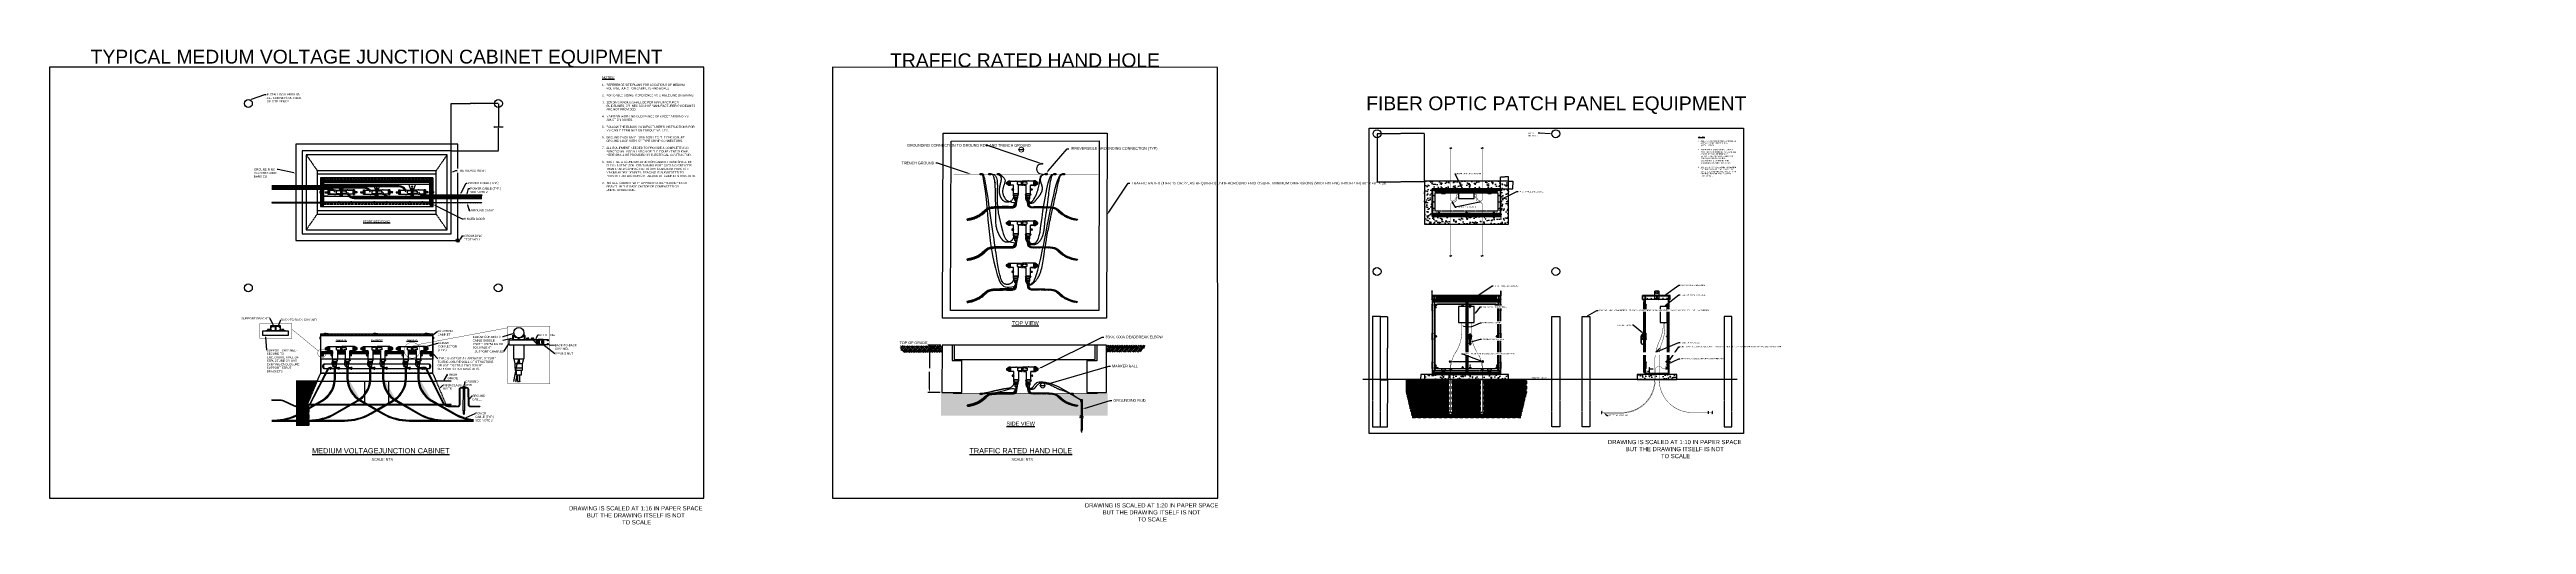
# Model space of a CAD drawing. Header units: feet. Extents: x -208 to 2089, y -974 to 342.
# Drawn here: x 0 to 1885, y -20 to 342 of the extents above; entities that cross this region are included whole.
import ezdxf
from ezdxf import colors
from ezdxf.entities.mleader import LeaderData, LeaderLine
from ezdxf.enums import TextEntityAlignment as Align
from ezdxf.math import Vec2, Vec3

# ---------------------------------------------------------------- set-up
doc = ezdxf.new("R2010")
doc.units = ezdxf.units.FT
doc.header["$MEASUREMENT"] = 0
doc.set_wipeout_variables(frame=1)
doc.linetypes.add('HIDDEN', pattern=[0.375, 0.25, -0.125])
doc.linetypes.add('PHANTOM2', pattern=[1.25, 0.625, -0.125, 0.125, -0.125, 0.125, -0.125])
doc.layers.get('Defpoints').update_dxf_attribs({"color": 5})
for name, color, linetype in [('CABLE', 2, 'Continuous'), ('CONC-HATCH', 253, 'Continuous'), ('E-CABL-ACF', 1, 'AC_CABLE_FEEDER'), ('E-CABL-ACMV', 1, 'AC_CABLE'), ('E-CABL-FO', 120, 'FIBER_OPTIC'), ('E-CABL-UG4', 64, 'GROUND_WIRE_G4'), ('E-DETL', 7, 'Continuous'), ('E-DETL-1', 7, 'Continuous'), ('E-DETL-6', 7, 'Continuous'), ('E-EQPM-CAB', 5, 'Continuous'), ('E-EQPM-ENCL', 8, 'Continuous'), ('E-EQPM-HRDW', 16, 'Continuous'), ('E-FIN-GR', 4, 'Continuous'), ('E-GRND', 3, 'Continuous'), ('E-HATCH', 9, 'Continuous'), ('E-TREN-HATCH', 254, 'Continuous'), ('EQUIPMENT', 6, 'Continuous'), ('G-ANNO-NONPLOT', 181, 'Continuous'), ('G-ANNO-TEXT', 1, 'Continuous'), ('G-ANNO-TTLE', 3, 'Continuous'), ('G-DETL-LINE', 153, 'PHANTOM2'), ('SOIL', 254, 'Continuous'), ('TEXT', 1, 'Continuous')]:
    doc.layers.add(name, color=color, linetype=linetype)
doc.layers.add('CONDUIT', color=6, linetype='Continuous', lineweight=18)
doc.styles.add('NEI-A', font='arial.ttf', dxfattribs={"height": 0.1})
doc.linetypes.add('AC_CABLE', pattern='A,1,-0.2,["AC",Standard,S=0.1,R=0,X=-0.1,Y=-0.05],-0.2', length=1.4)
doc.linetypes.add('AC_CABLE_FEEDER', pattern='A,0.2,-0.05,0,-0.05,0.2,-0.12,["ACF",Standard,S=0.1,R=0,X=-0.05,Y=-0.05],-0.3,0.2,-0.05,0,-0.05', length=1.22)
doc.linetypes.add('FIBER_OPTIC', pattern='A,0.2,-0.05,0,-0.05,0.2,-0.15,["FO",Standard,S=0.1,R=0,X=-0.04,Y=-0.05],-0.25,0.2,-0.05,0,-0.05', length=1.2)
doc.linetypes.add('GROUND_WIRE_G4', pattern='A,1,-0.2,["G4",Standard,S=0.1,R=0,X=-0.1,Y=-0.05],-0.2', length=1.4)
doc.dimstyles.new('NEI-A', dxfattribs={"dimtxt": 0.1, "dimasz": 0.125, "dimexe": 0.0625, "dimexo": 0.0625, "dimgap": 0.0625, "dimtad": 0, "dimtih": 1, "dimtoh": 1, "dimdec": 4, "dimzin": 3, "dimdsep": 46, "dimlunit": 4, "dimtxsty": 'NEI-A', "dimcen": 0, "dimclrt": 256, "dimadec": 0, "dimazin": 0, "dimtfac": 0.75, "dimtdec": 4, "dimtofl": 0, "dimtmove": 0, "dimatfit": 3, "dimfxl": 1, "dimtfill": 2, "dimtfillclr": 256, "dimfrac": 1, "dimtolj": 1, "dimtzin": 0, "dimarcsym": 0})
pattern_1 = [(0, (221.0132, 71.2176), (2.5, 2.5), [2.5, -2.5]), (0, (221.0132, 72.155), (2.5, 2.5), [2.5, -2.5]), (0, (221.0132, 73.0926), (2.5, 2.5), [2.5, -2.5]), (90, (221.3257, 73.405), (-2.5, 2.5), [2.5, -2.5]), (90, (222.2632, 73.405), (-2.5, 2.5), [2.5, -2.5]), (90, (223.2007, 73.405), (-2.5, 2.5), [2.5, -2.5])]
pattern_2 = [(45, (142.09773, 12.97836), (-0.4419417, 0.4419417), [])]
pattern_3 = [(45, (137.62484, 112.97836), (-0.4419417, 0.4419417), [])]
pattern_4 = [(45, (134.6341, 12.97836), (-0.4419417, 0.4419417), [])]
pattern_5 = [(45, (-6021032.01817, -2130861.81564), (-0.0875044641718, 0.0875044641718), [])]
pattern_6 = [(45, (-6021041.4108, -2130861.81564), (-0.0875044641718, 0.0875044641718), [])]
pattern_7 = [(45, (-6021032.01817, -2130892.29471), (-0.0875044641718, 0.0875044641718), [])]
pattern_8 = [(45, (-6021041.4108, -2130892.29471), (-0.0875044641718, 0.0875044641718), [])]
pattern_9 = [(45, (-6021032.01817, -2130924.45962), (-0.0875044641718, 0.0875044641718), [])]
pattern_10 = [(45, (-6021041.4108, -2130924.45962), (-0.0875044641718, 0.0875044641718), [])]
pattern_11 = [(45, (-6021031.76562, -2131003.5), (-0.0875044641718, 0.0875044641718), [])]
pattern_12 = [(45, (-6021041.15825, -2131003.5), (-0.0875044641718, 0.0875044641718), [])]

# ---------------------------------------------------------------- blocks, each defined once
blk = doc.blocks.new('*U14')
blk.add_wipeout([(0, 0.1), (0.6, 0.1), (0.6, -1), (0, -1)])
at = {"layer": 'E-GRND'}
blk.add_lwpolyline([(0, 0.1), (0.6, 0.1), (0.6, -1), (0, -1)], close=True, dxfattribs=at)
blk = doc.blocks.new('*U15')
blk.add_wipeout([(0, -0.5), (0.6, -0.5), (0.6, 0.1), (0, 0.1)])
at = {"layer": 'E-GRND'}
blk.add_lwpolyline([(0, -0.5), (0.6, -0.5), (0.6, 0.1), (0, 0.1)], close=True, dxfattribs=at)
blk = doc.blocks.new('*U16')
blk.add_wipeout([(0, -0.5), (0.6, -0.5), (0.6, 0.1), (0, 0.1)])
at = {"layer": 'E-GRND'}
blk.add_lwpolyline([(0, -0.5), (0.6, -0.5), (0.6, 0.1), (0, 0.1)], close=True, dxfattribs=at)
blk = doc.blocks.new('*U17')
blk.add_wipeout([(0, -0.5), (0.6, -0.5), (0.6, 0.1), (0, 0.1)])
at = {"layer": 'E-GRND'}
blk.add_lwpolyline([(0, -0.5), (0.6, -0.5), (0.6, 0.1), (0, 0.1)], close=True, dxfattribs=at)
blk = doc.blocks.new('*U18')
blk.add_wipeout([(0, -0.5), (0.6, -0.5), (0.6, 0.1), (0, 0.1)])
at = {"layer": 'E-GRND'}
blk.add_lwpolyline([(0, -0.5), (0.6, -0.5), (0.6, 0.1), (0, 0.1)], close=True, dxfattribs=at)
blk = doc.blocks.new('*U19')
blk.add_wipeout([(0, -0.5), (0.6, -0.5), (0.6, 0.1), (0, 0.1)])
at = {"layer": 'E-GRND'}
blk.add_lwpolyline([(0, -0.5), (0.6, -0.5), (0.6, 0.1), (0, 0.1)], close=True, dxfattribs=at)
blk = doc.blocks.new('*U20')
blk.add_wipeout([(0, -0.5), (0.6, -0.5), (0.6, 0.1), (0, 0.1)])
at = {"layer": 'E-GRND'}
blk.add_lwpolyline([(0, -0.5), (0.6, -0.5), (0.6, 0.1), (0, 0.1)], close=True, dxfattribs=at)
blk = doc.blocks.new('*U13')
blk.add_wipeout([(0, 0.1), (0.6, 0.1), (0.6, -1), (0, -1)])
at = {"layer": 'E-GRND'}
blk.add_lwpolyline([(0, 0.1), (0.6, 0.1), (0.6, -1), (0, -1)], close=True, dxfattribs=at)
blk = doc.blocks.new('GROUNDING_TEST_WELL')
at = {"layer": 'E-DETL', "color": 64, "linetype": 'Continuous'}
for points in [[(-2.34, -3.76), (-0.92, -3.76, 0.414214), (-0.67, -3.51), (-0.67, -1.27, -0.414214), (-0.34, -0.94), (-0.11, -0.94)], [(-2.34, -3.84), (-0.92, -3.84, 0.414214), (-0.59, -3.51), (-0.59, -1.27, -0.414214), (-0.34, -1.02), (-0.22, -1.02)], [(0.11, -0.94), (0.34, -0.94, -0.414214), (0.67, -1.27), (0.71, -3.51, 0.414214), (0.96, -3.76), (2.37, -3.76)], [(0.22, -1.02), (0.34, -1.02, -0.414214), (0.59, -1.27), (0.63, -3.51, 0.414214), (0.96, -3.84), (2.37, -3.84)]]:
    blk.add_lwpolyline(points, format="xyb", dxfattribs=at)
at = {"layer": 'E-DETL', "color": 4, "linetype": 'Continuous'}
blk.add_lwpolyline([(-0.11, -0.96), (-0.11, -0.93), (-0.03, -0.93), (-0.03, -0.94), (0.03, -0.94), (0.03, -0.93), (0.11, -0.93), (0.11, -0.96), (0.19, -0.96, -0.414214), (0.22, -0.98), (0.22, -1.12, -0.414445), (0.19, -1.15), (-0.19, -1.15, -0.414214), (-0.22, -1.12), (-0.22, -0.98, -0.414214), (-0.19, -0.96)], format="xyb", close=True, dxfattribs=at)
blk.add_lwpolyline([(-0.22, -1.02), (0.22, -1.02)], dxfattribs=at)
for points in [[(-0.18, -1.05), (-0.13, -1.05), (-0.11, -1.09), (-0.13, -1.13), (-0.18, -1.13), (-0.2, -1.09)], [(0.13, -1.05), (0.18, -1.05), (0.2, -1.09), (0.18, -1.13), (0.13, -1.13), (0.11, -1.09)]]:
    blk.add_lwpolyline(points, close=True, dxfattribs=at)
at = {"layer": 'E-DETL', "color": 7, "linetype": 'Continuous'}
for points in [[(-0.1, -4.47), (-0.09, -1.15)], [(-0.09, -0.93), (-0.09, -0.75), (0.09, -0.75), (0.09, -0.93)], [(0.09, -1.15), (0.09, -4.47)], [(-0.1, -4.55), (-0.1, -4.88), (-0.01, -5.02), (0.09, -4.88), (0.09, -4.55)]]:
    blk.add_lwpolyline(points, dxfattribs=at)
at = {"layer": 'E-DETL', "color": 3, "linetype": 'Continuous'}
blk.add_lwpolyline([(-0.03, -0.94), (0.03, -0.94)], dxfattribs=at)
at = {"layer": 'E-DETL', "color": 4, "linetype": 'Continuous'}
for centre in [(-0.15, -1.09), (0.15, -1.09)]:
    blk.add_circle(centre, 0.0203, dxfattribs=at)
at = {"layer": 'E-DETL', "color": 7, "linetype": 'Continuous'}
for points in [[(-0.1, -4.47), (-0.05, -4.49), (-0.01, -4.47), (0.04, -4.45), (0.09, -4.47), (0.04, -4.49), (-0.01, -4.47)], [(0.09, -4.55), (0.04, -4.53), (-0.01, -4.55), (-0.05, -4.57), (-0.1, -4.55), (-0.05, -4.53), (-0.01, -4.55)]]:
    blk.add_spline(points, degree=3, dxfattribs=at)
blk = doc.blocks.new('*U8')
blk.add_wipeout([(0, 0.1), (0.6, 0.1), (0.6, -1), (0, -1)])
at = {"layer": 'E-GRND'}
blk.add_lwpolyline([(0, 0.1), (0.6, 0.1), (0.6, -1), (0, -1)], close=True, dxfattribs=at)
blk = doc.blocks.new('*U9')
blk.add_wipeout([(0, -0.5), (0.6, -0.5), (0.6, 0.1), (0, 0.1)])
at = {"layer": 'E-GRND'}
blk.add_lwpolyline([(0, -0.5), (0.6, -0.5), (0.6, 0.1), (0, 0.1)], close=True, dxfattribs=at)
blk = doc.blocks.new('*U10')
blk.add_wipeout([(0, -0.5), (0.6, -0.5), (0.6, 0.1), (0, 0.1)])
at = {"layer": 'E-GRND'}
blk.add_lwpolyline([(0, -0.5), (0.6, -0.5), (0.6, 0.1), (0, 0.1)], close=True, dxfattribs=at)
blk = doc.blocks.new('*U11')
blk.add_wipeout([(0, -0.5), (0.6, -0.5), (0.6, 0.1), (0, 0.1)])
at = {"layer": 'E-GRND'}
blk.add_lwpolyline([(0, -0.5), (0.6, -0.5), (0.6, 0.1), (0, 0.1)], close=True, dxfattribs=at)
blk = doc.blocks.new('*U12')
blk.add_wipeout([(0, -0.5), (0.6, -0.5), (0.6, 0.1), (0, 0.1)])
at = {"layer": 'E-GRND'}
blk.add_lwpolyline([(0, -0.5), (0.6, -0.5), (0.6, 0.1), (0, 0.1)], close=True, dxfattribs=at)
blk = doc.blocks.new('*U6')
blk.add_wipeout([(0, -0.5), (0.6, -0.5), (0.6, 0.1), (0, 0.1)])
at = {"layer": 'E-GRND'}
blk.add_lwpolyline([(0, -0.5), (0.6, -0.5), (0.6, 0.1), (0, 0.1)], close=True, dxfattribs=at)
blk = doc.blocks.new('*U7')
blk.add_wipeout([(0, -0.5), (0.6, -0.5), (0.6, 0.1), (0, 0.1)])
at = {"layer": 'E-GRND'}
blk.add_lwpolyline([(0, -0.5), (0.6, -0.5), (0.6, 0.1), (0, 0.1)], close=True, dxfattribs=at)
blk = doc.blocks.new('*U21')
blk.add_wipeout([(0, 0.1), (0.6, 0.1), (0.6, -1), (0, -1)])
at = {"layer": 'E-GRND'}
blk.add_lwpolyline([(0, 0.1), (0.6, 0.1), (0.6, -1), (0, -1)], close=True, dxfattribs=at)
blk = doc.blocks.new('*D22')
at = {"layer": 'Defpoints', "color": 0, "transparency": 16777216}
for p in [(305.6, 300.5), (341.6, 300.5), (341.6, 300.5)]:
    blk.add_point(p, dxfattribs=at)
at = {"layer": 'G-ANNO-TEXT', "color": 0, "lineweight": -2, "transparency": 16777216}
for p, q in [((305.7, 300.5), (320, 300.5)), ((341.5, 300.5), (327.2, 300.5))]:
    blk.add_line(p, q, dxfattribs=at)
at = {"layer": 'G-ANNO-TEXT', "color": 0, "transparency": 16777216}
for points in [[(305.7, 300.5), (305.7, 300.4), (305.6, 300.5)], [(341.5, 300.5), (341.5, 300.4), (341.6, 300.5)]]:
    blk.add_solid(points, dxfattribs=at)
at = {"layer": 'G-ANNO-TEXT', "transparency": 16777216, "insert": (323.6, 300.5), "char_height": 0.1, "attachment_point": 5, "style": 'NEI-A', "bg_fill": 1, "box_fill_scale": 1.25, "bg_fill_color": 256, "bg_fill_transparency": 0}
blk.add_mtext('\\A1;{\\H10x;(TYP.) 3\'-0"}', dxfattribs=at)
blk = doc.blocks.new('*D23')
at = {"layer": 'Defpoints', "color": 0, "transparency": 16777216}
for p in [(679.4, 116.4), (669.7, 80.4), (679, 80.4)]:
    blk.add_point(p, dxfattribs=at)
at = {"layer": 'TEXT', "color": 0, "lineweight": -2, "transparency": 16777216}
for p, q in [((678.2, 116.4), (668.5, 116.4)), ((669.7, 113.9), (669.7, 98.9)), ((669.7, 82.9), (669.7, 96.3)), ((677.8, 80.4), (668.5, 80.4))]:
    blk.add_line(p, q, dxfattribs=at)
at = {"layer": 'TEXT', "color": 0, "transparency": 16777216}
for points in [[(669.3, 113.9), (670.1, 113.9), (669.7, 116.4)], [(669.3, 82.9), (670.1, 82.9), (669.7, 80.4)]]:
    blk.add_solid(points, dxfattribs=at)
at = {"layer": 'TEXT', "transparency": 16777216, "insert": (669.7, 97.6), "char_height": 0.1, "attachment_point": 5, "style": 'NEI-A', "bg_fill": 1, "box_fill_scale": 1.25, "bg_fill_color": 256, "bg_fill_transparency": 0}
blk.add_mtext('\\A1;3\'-0"', dxfattribs=at)
blk = doc.blocks.new('*D25')
at = {"layer": 'Defpoints', "color": 0, "transparency": 16777216}
for p in [(1104.3, 235.4), (1110.3, 244.5), (1110.3, 241.4)]:
    blk.add_point(p, dxfattribs=at)
at = {"layer": 'G-ANNO-TEXT', "color": 0, "lineweight": -2, "transparency": 16777216}
for p, q in [((1104.3, 235.5), (1104.3, 244.5)), ((1104.5, 244.5), (1107.2, 244.5)), ((1110.2, 244.5), (1107.4, 244.5)), ((1110.3, 241.5), (1110.3, 244.5))]:
    blk.add_line(p, q, dxfattribs=at)
at = {"layer": 'G-ANNO-TEXT', "color": 0, "transparency": 16777216}
for points in [[(1104.5, 244.5), (1104.5, 244.4), (1104.3, 244.5)], [(1110.2, 244.5), (1110.2, 244.4), (1110.3, 244.5)]]:
    blk.add_solid(points, dxfattribs=at)
at = {"layer": 'G-ANNO-TEXT', "transparency": 16777216, "insert": (1107.3, 244.5), "char_height": 0.1, "attachment_point": 5, "style": 'NEI-A', "bg_fill": 1, "box_fill_scale": 1.25, "bg_fill_color": 256, "bg_fill_transparency": 0}
blk.add_mtext('\\A1;6"', dxfattribs=at)
blk = doc.blocks.new('*D26')
at = {"layer": 'Defpoints', "color": 0, "transparency": 16777216}
for p in [(1217.6, 98.2), (1220.4, 98.2), (1220.6, 94.2)]:
    blk.add_point(p, dxfattribs=at)
at = {"layer": 'G-ANNO-TEXT', "color": 0, "lineweight": -2, "transparency": 16777216}
for p, q in [((1217.6, 98.2), (1217.6, 99.5)), ((1217.6, 99.5), (1217.8, 99.5)), ((1220.4, 98.2), (1217.6, 98.2)), ((1217.6, 94.4), (1217.6, 98.1)), ((1220.6, 94.2), (1217.6, 94.2))]:
    blk.add_line(p, q, dxfattribs=at)
at = {"layer": 'G-ANNO-TEXT', "color": 0, "transparency": 16777216}
for points in [[(1217.6, 98.1), (1217.6, 98.1), (1217.6, 98.2)], [(1217.6, 94.4), (1217.6, 94.4), (1217.6, 94.2)]]:
    blk.add_solid(points, dxfattribs=at)
at = {"layer": 'G-ANNO-TEXT', "transparency": 16777216, "insert": (1217.9, 99.5), "char_height": 0.1, "attachment_point": 5, "style": 'NEI-A', "bg_fill": 1, "box_fill_scale": 1.25, "bg_fill_color": 256, "bg_fill_transparency": 0}
blk.add_mtext('\\A1;4"', dxfattribs=at)
blk = doc.blocks.new('*D27')
at = {"layer": 'Defpoints', "color": 0, "transparency": 16777216}
for p in [(1104.3, 235.4), (1110.3, 241.4), (1113.6, 241.4)]:
    blk.add_point(p, dxfattribs=at)
at = {"layer": 'G-ANNO-TEXT', "color": 0, "lineweight": -2, "transparency": 16777216}
for p, q in [((1104.4, 235.4), (1113.6, 235.4)), ((1110.4, 241.4), (1113.6, 241.4)), ((1113.6, 241.3), (1113.6, 238.5)), ((1113.6, 235.5), (1113.6, 238.3))]:
    blk.add_line(p, q, dxfattribs=at)
at = {"layer": 'G-ANNO-TEXT', "color": 0, "transparency": 16777216}
for points in [[(1113.5, 241.3), (1113.6, 241.3), (1113.6, 241.4)], [(1113.5, 235.5), (1113.6, 235.5), (1113.6, 235.4)]]:
    blk.add_solid(points, dxfattribs=at)
at = {"layer": 'G-ANNO-TEXT', "transparency": 16777216, "insert": (1113.6, 238.4), "char_height": 0.1, "attachment_point": 5, "style": 'NEI-A', "bg_fill": 1, "box_fill_scale": 1.25, "bg_fill_color": 256, "bg_fill_transparency": 0}
blk.add_mtext('\\A1;6"', dxfattribs=at)
blk = doc.blocks.new('*D28')
at = {"layer": 'Defpoints', "color": 0, "transparency": 16777216}
for p in [(1043.6, 94.2), (1046.3, 94.2), (1046.3, 90.2)]:
    blk.add_point(p, dxfattribs=at)
at = {"layer": 'G-ANNO-TEXT', "color": 0, "lineweight": -2, "transparency": 16777216}
for p, q in [((1046.2, 94.2), (1043.5, 94.2)), ((1046.2, 90.2), (1043.5, 90.2)), ((1043.6, 94.1), (1043.6, 92.3)), ((1043.6, 90.4), (1043.6, 92.1))]:
    blk.add_line(p, q, dxfattribs=at)
at = {"layer": 'G-ANNO-TEXT', "color": 0, "transparency": 16777216}
for points in [[(1043.5, 94.1), (1043.6, 94.1), (1043.6, 94.2)], [(1043.5, 90.4), (1043.6, 90.4), (1043.6, 90.2)]]:
    blk.add_solid(points, dxfattribs=at)
at = {"layer": 'G-ANNO-TEXT', "transparency": 16777216, "insert": (1043.6, 92.2), "char_height": 0.1, "attachment_point": 5, "style": 'NEI-A', "bg_fill": 1, "box_fill_scale": 1.25, "bg_fill_color": 256, "bg_fill_transparency": 0}
blk.add_mtext('\\A1;4"', dxfattribs=at)
blk = doc.blocks.new('end break')
for centre, major_axis in [((0.02, 0.06), (-0.0162, -0.0604)), ((-0.02, -0.06), (0.0162, 0.0604))]:
    blk.add_ellipse(centre, major_axis=major_axis, ratio=0.75, start_param=3.141593, end_param=6.283185)
blk = doc.blocks.new('*D30')
at = {"layer": 'Defpoints', "color": 0, "transparency": 16777216}
for p in [(1010.3, 277.4), (1046.3, 277.6), (1046.3, 241.4)]:
    blk.add_point(p, dxfattribs=at)
at = {"layer": 'G-ANNO-TEXT', "color": 0, "lineweight": -2, "transparency": 16777216}
for p, q in [((1010.3, 277.5), (1010.3, 277.7)), ((1010.4, 277.6), (1028.1, 277.6)), ((1046.2, 277.6), (1028.5, 277.6)), ((1046.3, 241.5), (1046.3, 277.7))]:
    blk.add_line(p, q, dxfattribs=at)
at = {"layer": 'G-ANNO-TEXT', "color": 0, "transparency": 16777216}
for points in [[(1010.4, 277.7), (1010.4, 277.6), (1010.3, 277.6)], [(1046.2, 277.7), (1046.2, 277.6), (1046.3, 277.6)]]:
    blk.add_solid(points, dxfattribs=at)
at = {"layer": 'G-ANNO-TEXT', "transparency": 16777216, "insert": (1028.3, 277.6), "char_height": 0.1, "attachment_point": 5, "style": 'NEI-A', "bg_fill": 1, "box_fill_scale": 1.25, "bg_fill_color": 256, "bg_fill_transparency": 0}
blk.add_mtext('\\A1;3\'-0"', dxfattribs=at)
blk = doc.blocks.new('*D29')
at = {"layer": 'Defpoints', "color": 0, "transparency": 16777216}
for p in [(1010.3, 277.4), (1010.3, 240.9), (1046.3, 241.4)]:
    blk.add_point(p, dxfattribs=at)
at = {"layer": 'G-ANNO-TEXT', "color": 0, "lineweight": -2, "transparency": 16777216}
for p, q in [((1010.3, 277.4), (1010.3, 240.9)), ((1010.4, 240.9), (1028.1, 240.9)), ((1046.2, 240.9), (1028.5, 240.9)), ((1046.3, 241.4), (1046.3, 240.9))]:
    blk.add_line(p, q, dxfattribs=at)
at = {"layer": 'G-ANNO-TEXT', "color": 0, "transparency": 16777216}
for points in [[(1010.4, 241), (1010.4, 240.9), (1010.3, 240.9)], [(1046.2, 241), (1046.2, 240.9), (1046.3, 240.9)]]:
    blk.add_solid(points, dxfattribs=at)
at = {"layer": 'G-ANNO-TEXT', "transparency": 16777216, "insert": (1028.3, 240.9), "char_height": 0.1, "attachment_point": 5, "style": 'NEI-A', "bg_fill": 1, "box_fill_scale": 1.25, "bg_fill_color": 256, "bg_fill_transparency": 0}
blk.add_mtext('\\A1;3\'-0"', dxfattribs=at)
blk = doc.blocks.new('*D31')
at = {"layer": 'Defpoints', "color": 0, "transparency": 16777216}
for p in [(1012.8, 138.2), (1012.8, 90.2), (1018.2, 90.2)]:
    blk.add_point(p, dxfattribs=at)
at = {"layer": 'G-ANNO-TEXT', "color": 0, "lineweight": -2, "transparency": 16777216}
for p, q in [((1012.9, 138.2), (1018.3, 138.2)), ((1018.2, 138.1), (1018.2, 114.3)), ((1018.2, 90.4), (1018.2, 114.1)), ((1012.9, 90.2), (1018.3, 90.2))]:
    blk.add_line(p, q, dxfattribs=at)
at = {"layer": 'G-ANNO-TEXT', "color": 0, "transparency": 16777216}
for points in [[(1018.2, 138.1), (1018.2, 138.1), (1018.2, 138.2)], [(1018.2, 90.4), (1018.2, 90.4), (1018.2, 90.2)]]:
    blk.add_solid(points, dxfattribs=at)
at = {"layer": 'G-ANNO-TEXT', "transparency": 16777216, "insert": (1018.2, 114.2), "char_height": 0.1, "attachment_point": 5, "style": 'NEI-A', "bg_fill": 1, "box_fill_scale": 1.25, "bg_fill_color": 256, "bg_fill_transparency": 0}
blk.add_mtext('\\A1;4\'-0"', dxfattribs=at)
blk = doc.blocks.new('*D32')
at = {"layer": 'Defpoints', "color": 0, "transparency": 16777216}
for p in [(1012.8, 90.2), (1012.8, 54.2), (1018.2, 54.2)]:
    blk.add_point(p, dxfattribs=at)
at = {"layer": 'G-ANNO-TEXT', "color": 0, "lineweight": -2, "transparency": 16777216}
for p, q in [((1012.9, 90.2), (1018.3, 90.2)), ((1018.2, 90.1), (1018.2, 72.3)), ((1018.2, 54.4), (1018.2, 72.1)), ((1012.9, 54.2), (1018.3, 54.2))]:
    blk.add_line(p, q, dxfattribs=at)
at = {"layer": 'G-ANNO-TEXT', "color": 0, "transparency": 16777216}
for points in [[(1018.2, 90.1), (1018.2, 90.1), (1018.2, 90.2)], [(1018.2, 54.4), (1018.2, 54.4), (1018.2, 54.2)]]:
    blk.add_solid(points, dxfattribs=at)
at = {"layer": 'G-ANNO-TEXT', "transparency": 16777216, "insert": (1018.2, 72.2), "char_height": 0.1, "attachment_point": 5, "style": 'NEI-A', "bg_fill": 1, "box_fill_scale": 1.25, "bg_fill_color": 256, "bg_fill_transparency": 0}
blk.add_mtext('\\A1;3\'-0"', dxfattribs=at)
blk = doc.blocks.new('*D33')
at = {"layer": 'Defpoints', "color": 0, "transparency": 16777216}
for p in [(341.6, 300.5), (341.6, 264.5), (341.6, 264.5)]:
    blk.add_point(p, dxfattribs=at)
at = {"layer": 'G-ANNO-TEXT', "color": 0, "lineweight": -2, "transparency": 16777216}
for p, q in [((341.6, 300.3), (341.6, 283.2)), ((341.6, 264.6), (341.6, 281.7))]:
    blk.add_line(p, q, dxfattribs=at)
at = {"layer": 'G-ANNO-TEXT', "color": 0, "transparency": 16777216}
for points in [[(341.6, 300.3), (341.6, 300.3), (341.6, 300.5)], [(341.6, 264.6), (341.6, 264.6), (341.6, 264.5)]]:
    blk.add_solid(points, dxfattribs=at)
at = {"layer": 'G-ANNO-TEXT', "transparency": 16777216, "insert": (341.6, 282.5), "char_height": 0.1, "attachment_point": 5, "style": 'NEI-A', "bg_fill": 1, "box_fill_scale": 1.25, "bg_fill_color": 256, "bg_fill_transparency": 0}
blk.add_mtext('\\A1;{\\H10x;(TYP.) 3\'-0"}', dxfattribs=at)

msp = doc.modelspace()

# ---------------------------------------------------------------- hatches: boundary and pattern name
at = {"layer": 'CONC-HATCH'}
h = msp.add_hatch(dxfattribs=at)
h.set_pattern_fill('AR-CONC', color=256)
h.set_pattern_definition([(50, (1053.63, 57.507), (7.1726, -0.6275), [0.75, -8.25]), (355, (1053.63, 57.507), (-1.3875, 7.5219), [0.6, -6.6]), (100.451, (1054.228, 57.4545), (5.7851, 6.8944), [0.6374, -7.0114]), (46.184, (1053.63, 59.507), (10.6724, -1.6552), [1.125, -12.375]), (96.636, (1054.52, 59.369), (9.3466, 9.7412), [0.9561, -10.5171]), (351.184, (1053.63, 59.507), (9.3466, 9.7412), [0.9, -9.9]), (21, (1054.63, 59.007), (5.96907, -4.0262), [0.75, -8.25]), (326, (1054.63, 59.007), (2.43315, 7.2515), [0.6, -6.6]), (71.451, (1055.1276, 58.671), (8.4022, 3.2253), [0.6374, -7.0114]), (37.5, (1053.6301, 57.5068), (0.1216, 3.32894), [0, -6.52, 0, -6.7, 0, -6.625]), (7.5, (1053.63, 57.5068), (2.6307, 3.94412), [0, -3.82, 0, -6.37, 0, -2.525]), (327.5, (1051.4, 57.5068), (5.33822, -0.22555), [0, -2.5, 0, -7.8, 0, -10.35]), (317.5, (1050.4, 57.507), (5.83186, 1.00105), [0, -3.25, 0, -5.18, 0, -7.35])])
h.paths.add_polyline_path([(1091.24978, 94.22906), (1091.24978, 90.22906), (1110.30141, 90.22906), (1110.30141, 94.22906), (1102.80141, 94.22906), (1102.8014, 94.22905)])
h.paths.add_polyline_path([(1089.24978, 90.22906), (1089.24978, 94.22906), (1067.35303, 94.22906), (1067.35303, 90.22906)])
h.paths.add_polyline_path([(1065.35303, 90.22906), (1065.35303, 94.22906), (1053.80141, 94.22906), (1046.30141, 94.22906), (1046.30141, 90.22906)])
at = {"layer": 'E-CABL-ACF', "linetype": 'Continuous'}
h = msp.add_hatch(color=254, dxfattribs=at)
h.dxf.hatch_style = 1
h.paths.add_polyline_path([(217.62192, 91.39861), (217.62192, 100.33707), (216.87192, 100.33707), (216.87192, 91.39861, -0.2679491924), (207.05942, 74.40286), (190.32634, 64.742, -0.1316524976), (170.51384, 59.43326), (169.2318, 59.43326), (169.2318, 58.68326), (170.51384, 58.68326, 0.1316524976), (190.70134, 64.09249), (207.43442, 73.75334, 0.2679491924)])
h = msp.add_hatch(color=254, dxfattribs=at)
h.dxf.hatch_style = 1
h.paths.add_polyline_path([(217.62192, 91.39861), (217.62192, 100.33707), (216.87192, 100.33707), (216.87192, 91.39861, -0.2679491924), (207.05942, 74.40286), (190.32634, 64.742, -0.1316524976), (170.51384, 59.43326), (169.2318, 59.43326), (169.2318, 58.68326), (170.51384, 58.68326, 0.1316524976), (190.70134, 64.09249), (207.43442, 73.75334, 0.2679491924)])
h = msp.add_hatch(color=254, dxfattribs=at)
h.dxf.hatch_style = 1
h.paths.add_polyline_path([(234.43499, 73.75334, 0.0167142126), (235.59095, 74.47329, -0.0099479531), (234.92123, 74.9301, -0.0128660069), (234.05999, 74.40286), (217.3269, 64.742, -0.1316524976), (197.5144, 59.43326), (178.2598, 59.43326, -0.0482993543), (170.51384, 58.68326), (197.5144, 58.68326, 0.1316524976), (217.7019, 64.09249)])
edge = h.paths.add_edge_path()
edge.add_line((244.62249, 91.39861), (244.62249, 100.33707))
edge.add_line((244.62249, 100.33707), (243.87249, 100.33707))
edge.add_line((243.87249, 100.33707), (243.87249, 91.39861))
edge.add_arc((224.24749, 91.39861), 19.625, 305.29171843, 360, ccw=False)
edge.add_arc((246.73499, 91.53057), 19.625, 235.38074592, 237.72395545)
edge.add_arc((224.24749, 91.39861), 20.375, 306.11008641, 360)
h = msp.add_hatch(color=254, dxfattribs=at)
h.dxf.hatch_style = 1
h.paths.add_polyline_path([(234.43499, 73.75334, 0.0167142126), (235.59095, 74.47329, -0.0099479531), (234.92123, 74.9301, -0.0128660069), (234.05999, 74.40286), (217.3269, 64.742, -0.1316524976), (197.5144, 59.43326), (178.2598, 59.43326, -0.0482993543), (170.51384, 58.68326), (197.5144, 58.68326, 0.1316524976), (217.7019, 64.09249)])
edge = h.paths.add_edge_path()
edge.add_line((244.62249, 91.39861), (244.62249, 100.33707))
edge.add_line((244.62249, 100.33707), (243.87249, 100.33707))
edge.add_line((243.87249, 100.33707), (243.87249, 91.39861))
edge.add_arc((224.24749, 91.39861), 19.625, 305.29171843, 360, ccw=False)
edge.add_arc((246.73499, 91.53057), 19.625, 235.38074592, 237.72395545)
edge.add_arc((224.24749, 91.39861), 20.375, 306.11008641, 360)
h = msp.add_hatch(color=254, dxfattribs=at)
h.dxf.hatch_style = 1
h.paths.add_polyline_path([(261.43499, 73.75334, 0.0167142126), (262.59095, 74.47329, -0.0099479531), (261.92123, 74.9301, -0.0128660069), (261.05999, 74.40286), (249.10552, 67.50094), (249.85552, 67.06793)])
edge = h.paths.add_edge_path()
edge.add_line((271.62249, 91.39861), (271.62249, 100.33707))
edge.add_line((271.62249, 100.33707), (270.87249, 100.33707))
edge.add_line((270.87249, 100.33707), (270.87249, 91.39861))
edge.add_arc((251.24749, 91.39861), 19.625, 305.29171843, 360, ccw=False)
edge.add_arc((273.73499, 91.53057), 19.625, 235.38074592, 237.72395545)
edge.add_arc((251.24749, 91.39861), 20.375, 306.11008641, 360)
edge = h.paths.add_edge_path()
edge.add_line((244.7019, 64.09249), (249.10552, 66.63492))
edge.add_line((249.10552, 66.63492), (248.35552, 67.06793))
edge.add_line((248.35552, 67.06793), (244.3269, 64.742))
edge.add_arc((224.5144, 99.05826), 39.625, 270, 300, ccw=False)
edge.add_line((224.5144, 59.43326), (205.26037, 59.43326))
edge.add_arc((197.5144, 99.05826), 40.375, 270, 281.06080098, ccw=False)
edge.add_line((197.5144, 58.68326), (224.5144, 58.68326))
edge.add_arc((224.5144, 99.05826), 40.375, 270, 300)
h = msp.add_hatch(color=254, dxfattribs=at)
h.dxf.hatch_style = 1
h.paths.add_polyline_path([(261.43499, 73.75334, 0.0167142126), (262.59095, 74.47329, -0.0099479531), (261.92123, 74.9301, -0.0128660069), (261.05999, 74.40286), (249.10552, 67.50094), (249.85552, 67.06793)])
edge = h.paths.add_edge_path()
edge.add_line((271.62249, 91.39861), (271.62249, 100.33707))
edge.add_line((271.62249, 100.33707), (270.87249, 100.33707))
edge.add_line((270.87249, 100.33707), (270.87249, 91.39861))
edge.add_arc((251.24749, 91.39861), 19.625, 305.29171843, 360, ccw=False)
edge.add_arc((273.73499, 91.53057), 19.625, 235.38074592, 237.72395545)
edge.add_arc((251.24749, 91.39861), 20.375, 306.11008641, 360)
edge = h.paths.add_edge_path()
edge.add_line((244.7019, 64.09249), (249.10552, 66.63492))
edge.add_line((249.10552, 66.63492), (248.35552, 67.06793))
edge.add_line((248.35552, 67.06793), (244.3269, 64.742))
edge.add_arc((224.5144, 99.05826), 39.625, 270, 300, ccw=False)
edge.add_line((224.5144, 59.43326), (205.26037, 59.43326))
edge.add_arc((197.5144, 99.05826), 40.375, 270, 281.06080098, ccw=False)
edge.add_line((197.5144, 58.68326), (224.5144, 58.68326))
edge.add_arc((224.5144, 99.05826), 40.375, 270, 300)
h = msp.add_hatch(color=252, dxfattribs=at)
h.dxf.hatch_style = 1
edge = h.paths.add_edge_path()
edge.add_line((227.10999, 100.33707), (226.35999, 100.33707))
edge.add_line((226.35999, 100.33707), (226.35999, 91.53057))
edge.add_arc((246.73499, 91.53057), 20.375, 180, 240)
edge.add_line((236.54749, 73.8853), (253.50915, 64.09249))
edge.add_arc((273.69665, 99.05826), 40.375, 240, 270)
edge.add_line((273.69665, 58.68326), (300.69665, 58.68326))
edge.add_arc((300.69665, 99.05826), 40.375, 258.93919902, 270, ccw=False)
edge.add_line((292.95068, 59.43326), (273.69665, 59.43326))
edge.add_arc((273.69665, 99.05826), 39.625, 240, 270, ccw=False)
edge.add_line((253.88415, 64.742), (236.92249, 74.53482))
edge.add_arc((246.73499, 91.53057), 19.625, 180, 240, ccw=False)
edge.add_line((227.10999, 91.53057), (227.10999, 100.33707))
h = msp.add_hatch(color=252, dxfattribs=at)
h.dxf.hatch_style = 1
edge = h.paths.add_edge_path()
edge.add_line((227.10999, 100.33707), (226.35999, 100.33707))
edge.add_line((226.35999, 100.33707), (226.35999, 91.53057))
edge.add_arc((246.73499, 91.53057), 20.375, 180, 240)
edge.add_line((236.54749, 73.8853), (253.50915, 64.09249))
edge.add_arc((273.69665, 99.05826), 40.375, 240, 270)
edge.add_line((273.69665, 58.68326), (300.69665, 58.68326))
edge.add_arc((300.69665, 99.05826), 40.375, 258.93919902, 270, ccw=False)
edge.add_line((292.95068, 59.43326), (273.69665, 59.43326))
edge.add_arc((273.69665, 99.05826), 39.625, 240, 270, ccw=False)
edge.add_line((253.88415, 64.742), (236.92249, 74.53482))
edge.add_arc((246.73499, 91.53057), 19.625, 180, 240, ccw=False)
edge.add_line((227.10999, 91.53057), (227.10999, 100.33707))
h = msp.add_hatch(color=252, dxfattribs=at)
h.dxf.hatch_style = 1
edge = h.paths.add_edge_path()
edge.add_line((322.53107, 58.68326), (322.53107, 59.01514))
edge.add_arc((327.69721, 99.05826), 40.375, 258.93919902, 262.64863325, ccw=False)
edge.add_line((319.95124, 59.43326), (300.69665, 59.43326))
edge.add_arc((300.69665, 99.05826), 39.625, 240, 270, ccw=False)
edge.add_line((280.88415, 64.742), (263.92249, 74.53482))
edge.add_arc((273.73499, 91.53057), 19.625, 180, 240, ccw=False)
edge.add_line((254.10999, 91.53057), (254.10999, 100.33707))
edge.add_line((254.10999, 100.33707), (253.35999, 100.33707))
edge.add_line((253.35999, 100.33707), (253.35999, 91.53057))
edge.add_arc((273.73499, 91.53057), 20.375, 180, 240)
edge.add_line((263.54749, 73.8853), (280.50915, 64.09249))
edge.add_arc((300.69665, 99.05826), 40.375, 240, 270)
edge.add_line((300.69665, 58.68326), (322.53107, 58.68326))
h = msp.add_hatch(color=252, dxfattribs=at)
h.dxf.hatch_style = 1
edge = h.paths.add_edge_path()
edge.add_line((322.53107, 58.68326), (322.53107, 59.01514))
edge.add_arc((327.69721, 99.05826), 40.375, 258.93919902, 262.64863325, ccw=False)
edge.add_line((319.95124, 59.43326), (300.69665, 59.43326))
edge.add_arc((300.69665, 99.05826), 39.625, 240, 270, ccw=False)
edge.add_line((280.88415, 64.742), (263.92249, 74.53482))
edge.add_arc((273.73499, 91.53057), 19.625, 180, 240, ccw=False)
edge.add_line((254.10999, 91.53057), (254.10999, 100.33707))
edge.add_line((254.10999, 100.33707), (253.35999, 100.33707))
edge.add_line((253.35999, 100.33707), (253.35999, 91.53057))
edge.add_arc((273.73499, 91.53057), 20.375, 180, 240)
edge.add_line((263.54749, 73.8853), (280.50915, 64.09249))
edge.add_arc((300.69665, 99.05826), 40.375, 240, 270)
edge.add_line((300.69665, 58.68326), (322.53107, 58.68326))
h = msp.add_hatch(color=252, dxfattribs=at)
h.dxf.hatch_style = 1
edge = h.paths.add_edge_path()
edge.add_line((322.53107, 59.01514), (322.53107, 59.77147))
edge.add_arc((327.69721, 99.05826), 39.625, 240, 262.50869988, ccw=False)
edge.add_line((307.88471, 64.742), (290.92305, 74.53482))
edge.add_arc((300.73555, 91.53057), 19.625, 180, 240, ccw=False)
edge.add_line((281.11055, 91.53057), (281.11055, 100.33707))
edge.add_line((281.11055, 100.33707), (280.36055, 100.33707))
edge.add_line((280.36055, 100.33707), (280.36055, 91.53057))
edge.add_arc((300.73555, 91.53057), 20.375, 180, 240)
edge.add_line((290.54805, 73.8853), (307.50971, 64.09249))
edge.add_arc((327.69721, 99.05826), 40.375, 240, 262.64863325)
h = msp.add_hatch(color=252, dxfattribs=at)
h.dxf.hatch_style = 1
edge = h.paths.add_edge_path()
edge.add_line((322.53107, 59.01514), (322.53107, 59.77147))
edge.add_arc((327.69721, 99.05826), 39.625, 240, 262.50869988, ccw=False)
edge.add_line((307.88471, 64.742), (290.92305, 74.53482))
edge.add_arc((300.73555, 91.53057), 19.625, 180, 240, ccw=False)
edge.add_line((281.11055, 91.53057), (281.11055, 100.33707))
edge.add_line((281.11055, 100.33707), (280.36055, 100.33707))
edge.add_line((280.36055, 100.33707), (280.36055, 91.53057))
edge.add_arc((300.73555, 91.53057), 20.375, 180, 240)
edge.add_line((290.54805, 73.8853), (307.50971, 64.09249))
edge.add_arc((327.69721, 99.05826), 40.375, 240, 262.64863325)
at = {"layer": 'E-CABL-UG4', "linetype": 'Continuous'}
h = msp.add_hatch(dxfattribs=at)
h.set_pattern_fill('ANSI31', color=256, scale=5)
h.set_pattern_definition(pattern_3)
h.paths.add_polyline_path([(289.19614, 225.21643, 0.4142135624), (289.88364, 225.90393), (289.88364, 241.40393, 0.4142135624), (289.19614, 242.09143), (208.78586, 242.09143, 0.4142135624), (208.09836, 241.40393), (208.09836, 225.90393, 0.4142135624), (208.78586, 225.21643)])
h.paths.add_polyline_path([(289.19614, 225.59143, 0.4142135624), (289.50864, 225.90393), (289.50864, 241.40393, 0.4142135624), (289.19614, 241.71643), (208.78586, 241.71643, 0.4142135624), (208.47336, 241.40393), (208.47336, 225.90393, 0.4142135624), (208.78586, 225.59143)], flags=16)
at = {"layer": 'E-DETL-6'}
h = msp.add_hatch(dxfattribs=at)
h.set_pattern_fill('ANSI31', color=64, scale=5)
h.set_pattern_definition(pattern_2)
edge = h.paths.add_edge_path()
edge.add_line((214.56562, 224.71643), (214.56562, 225.09143))
edge.add_line((214.56562, 225.09143), (169.2315, 225.09143))
edge.add_arc((169.2989, 224.99768), 0.11546, 125.71143294, 234.28856706)
edge.add_arc((169.16411, 224.81018), 0.11546, -54.28856706, 54.28856706, ccw=False)
edge.add_line((169.2315, 224.71643), (214.56562, 224.71643))
at = {"layer": 'E-GRND', "linetype": 'Continuous'}
h = msp.add_hatch(color=256, dxfattribs=at)
edge = h.paths.add_edge_path()
edge.add_arc((310.61772, 196.14176), 0.44643, 0, 360)
at = {"layer": 'E-HATCH'}
h = msp.add_hatch(dxfattribs=at)
h.set_pattern_fill('EARTH', color=252, scale=10)
h.set_pattern_definition(pattern_1)
h.paths.add_polyline_path([(203.77513, 89.05826), (187.77513, 89.05826), (187.77513, 70.17136, 0.0368763154), (188.65656, 70.10626), (194.73297, 70.10626, 0.1826758137), (197.37872, 71.10626), (192.31973, 71.10626), (192.31973, 71.37026), (195.73607, 71.37026, 0.2993854831), (196.6085, 71.9916)])
h.paths.add_polyline_path([(197.77513, 69.04256), (197.77513, 70.96207, -0.1946295855), (194.73297, 69.73126), (188.65656, 69.73126, -0.0346908457), (187.77513, 69.79249), (187.77513, 63.39051, 0.0182210508), (190.32634, 64.742)])
h.paths.add_polyline_path([(197.77513, 68.17654), (190.70134, 64.09249, -0.0204644833), (187.77513, 62.5591), (187.77513, 59.43326), (197.5144, 59.43326, 0.00164498), (197.77513, 59.43412)])
h.paths.add_polyline_path([(197.77513, 58.68326), (197.5144, 58.68326), (187.77513, 58.68326), (187.77513, 55.05826), (197.77513, 55.05826)])
h = msp.add_hatch(dxfattribs=at)
h.set_pattern_fill('EARTH', color=252, scale=10)
h.set_pattern_definition(pattern_1)
h.paths.add_polyline_path([(203.77513, 89.05826), (187.77513, 89.05826), (187.77513, 70.17136, 0.0368763154), (188.65656, 70.10626), (194.73297, 70.10626, 0.1826758137), (197.37872, 71.10626), (192.31973, 71.10626), (192.31973, 71.37026), (195.73607, 71.37026, 0.2993854831), (196.6085, 71.9916)])
h.paths.add_polyline_path([(197.77513, 69.04256), (197.77513, 70.96207, -0.1946295855), (194.73297, 69.73126), (188.65656, 69.73126, -0.0346908457), (187.77513, 69.79249), (187.77513, 63.39051, 0.0182210508), (190.32634, 64.742)])
h.paths.add_polyline_path([(197.77513, 68.17654), (190.70134, 64.09249, -0.0204644833), (187.77513, 62.5591), (187.77513, 59.43326), (197.5144, 59.43326, 0.00164498), (197.77513, 59.43412)])
h.paths.add_polyline_path([(197.77513, 58.68326), (197.5144, 58.68326), (187.77513, 58.68326), (187.77513, 55.05826), (197.77513, 55.05826)])
at = {"layer": 'E-TREN-HATCH'}
h = msp.add_hatch(dxfattribs=at)
h.set_pattern_fill('EARTH', color=252, scale=8)
h.set_pattern_definition([(0, (1053.6301, 57.5068), (2, 2), [2, -2]), (0, (1053.6301, 58.2568), (2, 2), [2, -2]), (0, (1053.6301, 59.0068), (2, 2), [2, -2]), (90, (1053.8801, 59.2568), (-2, 2), [2, -2]), (90, (1054.6301, 59.2568), (-2, 2), [2, -2]), (90, (1055.3801, 59.2568), (-2, 2), [2, -2])])
edge = h.paths.add_edge_path()
edge.add_line((1119.48854, 61.01471), (1124.44884, 81.17498))
edge.add_line((1124.44884, 81.17498), (1124.44884, 90.22906))
edge.add_line((1124.44884, 90.22906), (1091.24978, 90.22906))
edge.add_line((1091.24978, 90.22906), (1091.24978, 65.8812))
edge.add_arc((1090.24978, 65.22906), 1.19385, 0, 33.10986684, ccw=False)
edge.add_arc((1090.24978, 65.22906), 1.19385, -180, 0, ccw=False)
edge.add_arc((1090.24978, 65.22906), 1.19385, 146.89013316, 180, ccw=False)
edge.add_line((1089.24978, 65.8812), (1089.24978, 90.22906))
edge.add_line((1089.24978, 90.22906), (1067.35303, 90.22906))
edge.add_line((1067.35303, 90.22906), (1067.35303, 65.8812))
edge.add_arc((1066.35303, 65.22906), 1.19385, 0, 33.10986684, ccw=False)
edge.add_arc((1066.35303, 65.22906), 1.19385, -180, 0, ccw=False)
edge.add_arc((1066.35303, 65.22906), 1.19385, 146.89013316, 180, ccw=False)
edge.add_line((1065.35303, 65.8812), (1065.35303, 90.22906))
edge.add_line((1065.35303, 90.22906), (1046.30141, 90.22906))
edge.add_line((1046.30141, 90.22906), (1032.14498, 90.22906))
edge.add_line((1032.14498, 90.22906), (1032.14498, 81.17498))
edge.add_line((1032.14498, 81.17498), (1037.11426, 61.01471))
edge.add_line((1037.11426, 61.01471), (1119.48854, 61.01471))
at = {"layer": 'G-ANNO-NONPLOT', "true_color": 0xf8d731}
h = msp.add_hatch(dxfattribs=at)
h.set_pattern_fill('ANSI31', color=40, scale=0.99)
h.set_pattern_definition(pattern_6)
edge = h.paths.add_edge_path()
edge.add_arc((734.15725, 228.67267), 3.37115, 285.8633963, 300.13623776)
edge.add_spline(control_points=[(735.84976, 225.75718), (735.93924, 223.93917), (735.88259, 221.30559), (732.79308, 221.06932), (732.79308, 221.06932)], knot_values=[83.4314556927, 83.4314556927, 83.4314556927, 83.4314556927, 87.8757435664, 89.9564702902, 89.9564702902, 89.9564702902, 89.9564702902], weights=[1, 1, 1, 1, 1], degree=3, periodic=0)
edge.add_spline(control_points=[(732.79308, 221.06932), (732.38101, 221.07461), (731.96939, 221.07989), (729.49689, 221.11024), (727.44702, 221.12958), (724.38902, 221.10744), (723.37249, 221.09155), (721.85182, 221.04981), (721.34561, 221.03291), (720.33456, 220.99229), (719.82676, 220.96949), (718.71384, 220.90311), (718.11467, 220.85357), (717.00217, 220.7063), (716.4862, 220.61155), (715.49952, 220.35703), (715.04224, 220.19936), (714.49275, 219.93903), (714.34255, 219.85782), (714.06842, 219.68862), (713.94997, 219.60481), (713.66566, 219.37756), (713.50416, 219.23426), (713.15244, 218.90209), (712.96235, 218.71336), (712.5466, 218.30262), (712.316, 218.07796), (711.28733, 217.11834), (710.44117, 216.42159), (708.64962, 215.1457), (707.70066, 214.56581), (705.99055, 213.68964), (705.24885, 213.35826), (703.31915, 212.61382), (702.10986, 212.25581), (700.26661, 211.86793), (699.6473, 211.76352), (698.82867, 211.65993), (698.63159, 211.63776), (698.43464, 211.61817)], knot_values=[0, 0, 0, 0, 1.2489408635, 1.2489408635, 7.5104922716, 7.5104922716, 10.6412679756, 10.6412679756, 12.2066558277, 12.2066558277, 13.7720436797, 13.7720436797, 15.7718431792, 15.7718431792, 17.6623719359, 17.6623719359, 19.5529006926, 19.5529006926, 20.3455365062, 20.3455365062, 21.1381723198, 21.1381723198, 21.9996257911, 21.9996257911, 22.8617915879, 22.8617915879, 23.7239573847, 23.7239573847, 26.7047157326, 26.7047157326, 29.6854740805, 29.6854740805, 31.8621485542, 31.8621485542, 35.2348161958, 35.2348161958, 36.9211500166, 36.9211500166, 37.4538367322, 37.4538367322, 37.4538367322, 37.4538367322], weights=[1, 1, 1, 1, 1, 1, 1, 1, 1, 1, 1, 1, 1, 1, 1, 1, 1, 1, 1, 1, 1, 1, 1, 1, 1, 1, 1, 1, 1, 1, 1, 1, 1, 1, 1, 1, 1, 1, 1, 1], degree=3, periodic=0)
edge.add_spline(control_points=[(698.43464, 211.61817), (698.29681, 211.87859), (698.15898, 212.13901), (698.02115, 212.39942)], knot_values=[37.4538367322, 37.4538367322, 37.4538367322, 37.4538367322, 38.4538367322, 38.4538367322, 38.4538367322, 38.4538367322], weights=[1, 1, 1, 1], degree=3, periodic=0)
edge.add_spline(control_points=[(698.02115, 212.39942), (700.98263, 213.02818), (705.72788, 214.03564), (710.18473, 217.59609), (712.80165, 220.17358), (715.97525, 221.54936), (722.81804, 222.01565), (728.65191, 221.94129), (732.91445, 221.88697)], knot_values=[38.4538367322, 38.4538367322, 38.4538367322, 38.4538367322, 47.4653084761, 52.8931430028, 55.4421390019, 58.4859175906, 63.2484133234, 76.1676689873, 76.1676689873, 76.1676689873, 76.1676689873], weights=[1, 1, 1, 1, 1, 1, 1, 1, 1], degree=3, periodic=0)
edge.add_spline(control_points=[(732.91445, 221.88697), (733.281, 221.93033), (734.94312, 222.12694), (735.11395, 223.88408), (735.07874, 225.42991)], knot_values=[76.1676689873, 76.1676689873, 76.1676689873, 76.1676689873, 77.2258310852, 80.9658484057, 80.9658484057, 80.9658484057, 80.9658484057], weights=[1, 1, 1, 1, 1], degree=3, periodic=0)
edge = h.paths.add_edge_path()
edge.add_spline(control_points=[(735.07874, 225.42991), (735.0707, 225.78273), (735.05389, 226.14474), (735.03708, 226.50674)], knot_values=[80.9658484061, 80.9658484061, 80.9658484061, 80.9658484061, 81.8194845611, 81.8194845611, 81.8194845611, 81.8194845611], weights=[1, 1, 1, 1], degree=3, periodic=0)
edge.add_spline(control_points=[(735.03708, 226.50674), (735.1124, 226.50674), (735.18772, 226.50674), (735.26304, 226.50674)], knot_values=[81.8194845611, 81.8194845611, 81.8194845611, 81.8194845611, 82.1122680717, 82.1122680717, 82.1122680717, 82.1122680717], weights=[1, 1, 1, 1], degree=3, periodic=0)
edge.add_spline(control_points=[(735.26304, 226.50674), (735.34171, 226.50674), (735.42037, 226.50674), (735.49903, 226.50674)], knot_values=[82.1122680717, 82.1122680717, 82.1122680717, 82.1122680717, 82.4180412693, 82.4180412693, 82.4180412693, 82.4180412693], weights=[1, 1, 1, 1], degree=3, periodic=0)
edge.add_spline(control_points=[(735.49903, 226.50674), (735.53836, 226.50674), (735.57769, 226.50674), (735.61702, 226.50674)], knot_values=[82.4180412693, 82.4180412693, 82.4180412693, 82.4180412693, 82.5709278679, 82.5709278679, 82.5709278679, 82.5709278679], weights=[1, 1, 1, 1], degree=3, periodic=0)
edge.add_spline(control_points=[(735.61702, 226.50674), (735.64881, 226.50674), (735.6806, 226.50674), (735.71238, 226.50674)], knot_values=[82.5709278679, 82.5709278679, 82.5709278679, 82.5709278679, 82.6944845611, 82.6944845611, 82.6944845611, 82.6944845611], weights=[1, 1, 1, 1], degree=3, periodic=0)
edge.add_spline(control_points=[(735.71238, 226.50674), (735.72846, 226.50674), (735.74454, 226.50674), (735.76062, 226.50674)], knot_values=[82.6944845611, 82.6944845611, 82.6944845611, 82.6944845611, 82.7569845611, 82.7569845611, 82.7569845611, 82.7569845611], weights=[1, 1, 1, 1], degree=3, periodic=0)
edge.add_spline(control_points=[(735.76062, 226.50674), (735.76866, 226.50674), (735.7767, 226.50674), (735.78474, 226.50674)], knot_values=[82.7569845611, 82.7569845611, 82.7569845611, 82.7569845611, 82.7882345611, 82.7882345611, 82.7882345611, 82.7882345611], weights=[1, 1, 1, 1], degree=3, periodic=0)
edge.add_spline(control_points=[(735.78474, 226.50674), (735.78875, 226.50674), (735.79277, 226.50674), (735.79679, 226.50674)], knot_values=[82.7882345611, 82.7882345611, 82.7882345611, 82.7882345611, 82.8038595611, 82.8038595611, 82.8038595611, 82.8038595611], weights=[1, 1, 1, 1], degree=3, periodic=0)
edge.add_spline(control_points=[(735.80885, 226.50674), (735.80885, 226.50674), (735.80885, 226.50674), (735.80885, 226.50674), (735.82269, 226.25832), (735.83744, 226.00752), (735.84976, 225.75718)], knot_values=[82.8194826537, 82.8194826537, 82.8194826537, 82.8194826537, 82.8194845611, 82.8194845611, 82.8194845611, 83.4314556927, 83.4314556927, 83.4314556927, 83.4314556927], weights=[1, 1, 1, 1, 1, 1, 1], degree=3, periodic=0)
edge.add_spline(control_points=[(735.84976, 225.75718), (735.93924, 223.93917), (735.88259, 221.30559), (732.79308, 221.06932), (732.79308, 221.06932)], knot_values=[83.4314556927, 83.4314556927, 83.4314556927, 83.4314556927, 87.8757435664, 89.9564702902, 89.9564702902, 89.9564702902, 89.9564702902], weights=[1, 1, 1, 1, 1], degree=3, periodic=0)
edge.add_arc((734.15725, 228.67267), 3.37115, 285.86339628, 300.13623776, ccw=False)
h = msp.add_hatch(dxfattribs=at)
h.set_pattern_fill('ANSI31', color=40, scale=0.99)
h.set_pattern_definition(pattern_5)
edge = h.paths.add_edge_path()
edge.add_arc((746.05315, 228.67267), 3.37115, 239.86376224, 254.1366037, ccw=False)
edge.add_spline(control_points=[(744.36064, 225.75718), (744.27116, 223.93917), (744.32782, 221.30559), (747.41732, 221.06932), (747.41732, 221.06932)], knot_values=[83.4314556927, 83.4314556927, 83.4314556927, 83.4314556927, 87.8757435664, 89.9564702902, 89.9564702902, 89.9564702902, 89.9564702902], weights=[1, 1, 1, 1, 1], degree=3, periodic=0)
edge.add_spline(control_points=[(747.41732, 221.06932), (747.8294, 221.07461), (748.24101, 221.07989), (750.71351, 221.11024), (752.76339, 221.12958), (755.82139, 221.10744), (756.83792, 221.09155), (758.35859, 221.04981), (758.86479, 221.03291), (759.87584, 220.99229), (760.38364, 220.96949), (761.49657, 220.90311), (762.09573, 220.85357), (763.20823, 220.7063), (763.72421, 220.61155), (764.71088, 220.35703), (765.16816, 220.19936), (765.71766, 219.93903), (765.86785, 219.85782), (766.14198, 219.68862), (766.26044, 219.60481), (766.54475, 219.37756), (766.70624, 219.23426), (767.05796, 218.90209), (767.24805, 218.71336), (767.6638, 218.30262), (767.89441, 218.07796), (768.92308, 217.11834), (769.76923, 216.42159), (771.56079, 215.1457), (772.50974, 214.56581), (774.21985, 213.68964), (774.96156, 213.35826), (776.89126, 212.61382), (778.10054, 212.25581), (779.94379, 211.86793), (780.56311, 211.76352), (781.38174, 211.65993), (781.57882, 211.63776), (781.77577, 211.61817)], knot_values=[0, 0, 0, 0, 1.2489408635, 1.2489408635, 7.5104922716, 7.5104922716, 10.6412679756, 10.6412679756, 12.2066558277, 12.2066558277, 13.7720436797, 13.7720436797, 15.7718431792, 15.7718431792, 17.6623719359, 17.6623719359, 19.5529006926, 19.5529006926, 20.3455365062, 20.3455365062, 21.1381723198, 21.1381723198, 21.9996257911, 21.9996257911, 22.8617915879, 22.8617915879, 23.7239573847, 23.7239573847, 26.7047157326, 26.7047157326, 29.6854740805, 29.6854740805, 31.8621485542, 31.8621485542, 35.2348161958, 35.2348161958, 36.9211500166, 36.9211500166, 37.4538367322, 37.4538367322, 37.4538367322, 37.4538367322], weights=[1, 1, 1, 1, 1, 1, 1, 1, 1, 1, 1, 1, 1, 1, 1, 1, 1, 1, 1, 1, 1, 1, 1, 1, 1, 1, 1, 1, 1, 1, 1, 1, 1, 1, 1, 1, 1, 1, 1, 1], degree=3, periodic=0)
edge.add_spline(control_points=[(781.77577, 211.61817), (781.9136, 211.87859), (782.05142, 212.13901), (782.18925, 212.39942)], knot_values=[37.4538367322, 37.4538367322, 37.4538367322, 37.4538367322, 38.4538367322, 38.4538367322, 38.4538367322, 38.4538367322], weights=[1, 1, 1, 1], degree=3, periodic=0)
edge.add_spline(control_points=[(782.18925, 212.39942), (779.22778, 213.02818), (774.48252, 214.03564), (770.02567, 217.59609), (767.40876, 220.17358), (764.23516, 221.54936), (757.39236, 222.01565), (751.5585, 221.94129), (747.29596, 221.88697)], knot_values=[38.4538367322, 38.4538367322, 38.4538367322, 38.4538367322, 47.4653084761, 52.8931430028, 55.4421390019, 58.4859175906, 63.2484133234, 76.1676689873, 76.1676689873, 76.1676689873, 76.1676689873], weights=[1, 1, 1, 1, 1, 1, 1, 1, 1], degree=3, periodic=0)
edge.add_spline(control_points=[(747.29596, 221.88697), (746.9294, 221.93033), (745.26729, 222.12694), (745.09645, 223.88408), (745.13167, 225.42991)], knot_values=[76.1676689873, 76.1676689873, 76.1676689873, 76.1676689873, 77.2258310852, 80.9658484057, 80.9658484057, 80.9658484057, 80.9658484057], weights=[1, 1, 1, 1, 1], degree=3, periodic=0)
edge = h.paths.add_edge_path()
edge.add_spline(control_points=[(745.13167, 225.42991), (745.1397, 225.78273), (745.15651, 226.14474), (745.17332, 226.50674)], knot_values=[80.9658484061, 80.9658484061, 80.9658484061, 80.9658484061, 81.8194845611, 81.8194845611, 81.8194845611, 81.8194845611], weights=[1, 1, 1, 1], degree=3, periodic=0)
edge.add_spline(control_points=[(745.17332, 226.50674), (745.098, 226.50674), (745.02268, 226.50674), (744.94736, 226.50674)], knot_values=[81.8194845611, 81.8194845611, 81.8194845611, 81.8194845611, 82.1122680717, 82.1122680717, 82.1122680717, 82.1122680717], weights=[1, 1, 1, 1], degree=3, periodic=0)
edge.add_spline(control_points=[(744.94736, 226.50674), (744.8687, 226.50674), (744.79004, 226.50674), (744.71137, 226.50674)], knot_values=[82.1122680717, 82.1122680717, 82.1122680717, 82.1122680717, 82.4180412693, 82.4180412693, 82.4180412693, 82.4180412693], weights=[1, 1, 1, 1], degree=3, periodic=0)
edge.add_spline(control_points=[(744.71137, 226.50674), (744.67204, 226.50674), (744.63271, 226.50674), (744.59338, 226.50674)], knot_values=[82.4180412693, 82.4180412693, 82.4180412693, 82.4180412693, 82.5709278679, 82.5709278679, 82.5709278679, 82.5709278679], weights=[1, 1, 1, 1], degree=3, periodic=0)
edge.add_spline(control_points=[(744.59338, 226.50674), (744.56159, 226.50674), (744.52981, 226.50674), (744.49802, 226.50674)], knot_values=[82.5709278679, 82.5709278679, 82.5709278679, 82.5709278679, 82.6944845611, 82.6944845611, 82.6944845611, 82.6944845611], weights=[1, 1, 1, 1], degree=3, periodic=0)
edge.add_spline(control_points=[(744.49802, 226.50674), (744.48194, 226.50674), (744.46587, 226.50674), (744.44979, 226.50674)], knot_values=[82.6944845611, 82.6944845611, 82.6944845611, 82.6944845611, 82.7569845611, 82.7569845611, 82.7569845611, 82.7569845611], weights=[1, 1, 1, 1], degree=3, periodic=0)
edge.add_spline(control_points=[(744.44979, 226.50674), (744.44175, 226.50674), (744.43371, 226.50674), (744.42567, 226.50674)], knot_values=[82.7569845611, 82.7569845611, 82.7569845611, 82.7569845611, 82.7882345611, 82.7882345611, 82.7882345611, 82.7882345611], weights=[1, 1, 1, 1], degree=3, periodic=0)
edge.add_spline(control_points=[(744.42567, 226.50674), (744.42165, 226.50674), (744.41763, 226.50674), (744.41361, 226.50674)], knot_values=[82.7882345611, 82.7882345611, 82.7882345611, 82.7882345611, 82.8038595611, 82.8038595611, 82.8038595611, 82.8038595611], weights=[1, 1, 1, 1], degree=3, periodic=0)
edge.add_spline(control_points=[(744.40155, 226.50674), (744.40155, 226.50674), (744.40155, 226.50674), (744.40155, 226.50674), (744.38771, 226.25832), (744.37296, 226.00752), (744.36064, 225.75718)], knot_values=[82.8194826537, 82.8194826537, 82.8194826537, 82.8194826537, 82.8194845611, 82.8194845611, 82.8194845611, 83.4314556927, 83.4314556927, 83.4314556927, 83.4314556927], weights=[1, 1, 1, 1, 1, 1, 1], degree=3, periodic=0)
edge.add_spline(control_points=[(744.36064, 225.75718), (744.27116, 223.93917), (744.32782, 221.30559), (747.41732, 221.06932), (747.41732, 221.06932)], knot_values=[83.4314556927, 83.4314556927, 83.4314556927, 83.4314556927, 87.8757435664, 89.9564702902, 89.9564702902, 89.9564702902, 89.9564702902], weights=[1, 1, 1, 1, 1], degree=3, periodic=0)
edge.add_arc((746.05315, 228.67267), 3.37115, 239.86376224, 254.13660372)
h = msp.add_hatch(dxfattribs=at)
h.set_pattern_fill('ANSI31', color=40, scale=0.99)
h.set_pattern_definition(pattern_6)
edge = h.paths.add_edge_path()
edge.add_spline(control_points=[(735.84976, 225.75718), (735.93924, 223.93917), (735.88259, 221.30559), (732.79308, 221.06932), (732.79308, 221.06932)], knot_values=[83.4314556927, 83.4314556927, 83.4314556927, 83.4314556927, 87.8757435664, 89.9564702902, 89.9564702902, 89.9564702902, 89.9564702902], weights=[1, 1, 1, 1, 1], degree=3, periodic=0)
edge.add_spline(control_points=[(732.79308, 221.06932), (732.38101, 221.07461), (731.96939, 221.07989), (729.49689, 221.11024), (727.44702, 221.12958), (724.38902, 221.10744), (723.37249, 221.09155), (721.85182, 221.04981), (721.34561, 221.03291), (720.33456, 220.99229), (719.82676, 220.96949), (718.71384, 220.90311), (718.11467, 220.85357), (717.00217, 220.7063), (716.4862, 220.61155), (715.49952, 220.35703), (715.04224, 220.19936), (714.49275, 219.93903), (714.34255, 219.85782), (714.06842, 219.68862), (713.94997, 219.60481), (713.66566, 219.37756), (713.50416, 219.23426), (713.15244, 218.90209), (712.96235, 218.71336), (712.5466, 218.30262), (712.316, 218.07796), (711.28733, 217.11834), (710.44117, 216.42159), (708.64962, 215.1457), (707.70066, 214.56581), (705.99055, 213.68964), (705.24885, 213.35826), (703.31915, 212.61382), (702.10986, 212.25581), (700.26661, 211.86793), (699.6473, 211.76352), (698.82867, 211.65993), (698.63159, 211.63776), (698.43464, 211.61817)], knot_values=[0, 0, 0, 0, 1.2489408635, 1.2489408635, 7.5104922716, 7.5104922716, 10.6412679756, 10.6412679756, 12.2066558277, 12.2066558277, 13.7720436797, 13.7720436797, 15.7718431792, 15.7718431792, 17.6623719359, 17.6623719359, 19.5529006926, 19.5529006926, 20.3455365062, 20.3455365062, 21.1381723198, 21.1381723198, 21.9996257911, 21.9996257911, 22.8617915879, 22.8617915879, 23.7239573847, 23.7239573847, 26.7047157326, 26.7047157326, 29.6854740805, 29.6854740805, 31.8621485542, 31.8621485542, 35.2348161958, 35.2348161958, 36.9211500166, 36.9211500166, 37.4538367322, 37.4538367322, 37.4538367322, 37.4538367322], weights=[1, 1, 1, 1, 1, 1, 1, 1, 1, 1, 1, 1, 1, 1, 1, 1, 1, 1, 1, 1, 1, 1, 1, 1, 1, 1, 1, 1, 1, 1, 1, 1, 1, 1, 1, 1, 1, 1, 1, 1], degree=3, periodic=0)
edge.add_spline(control_points=[(698.43464, 211.61817), (698.29681, 211.87859), (698.15898, 212.13901), (698.02115, 212.39942)], knot_values=[37.4538367322, 37.4538367322, 37.4538367322, 37.4538367322, 38.4538367322, 38.4538367322, 38.4538367322, 38.4538367322], weights=[1, 1, 1, 1], degree=3, periodic=0)
edge.add_spline(control_points=[(698.02115, 212.39942), (700.98263, 213.02818), (705.72788, 214.03564), (710.18473, 217.59609), (712.79011, 220.18512), (715.97525, 221.54936), (722.81804, 222.01565), (728.65191, 221.94129), (732.91445, 221.88697)], knot_values=[38.4538367322, 38.4538367322, 38.4538367322, 38.4538367322, 47.4653084761, 52.8931430028, 55.4421390019, 58.4859175906, 63.2484133234, 76.1676689873, 76.1676689873, 76.1676689873, 76.1676689873], weights=[1, 1, 1, 1, 1, 1, 1, 1, 1], degree=3, periodic=0)
edge.add_spline(control_points=[(732.91445, 221.88697), (733.281, 221.93033), (734.94312, 222.12694), (735.11395, 223.88408), (735.07874, 225.42991)], knot_values=[76.1676689873, 76.1676689873, 76.1676689873, 76.1676689873, 77.2258310852, 80.9658484061, 80.9658484061, 80.9658484061, 80.9658484061], weights=[1, 1, 1, 1, 1], degree=3, periodic=0)
edge.add_arc((734.15725, 228.67267), 3.37115, 285.86339628, 300.13623776)
h = msp.add_hatch(dxfattribs=at)
h.set_pattern_fill('ANSI31', color=40, scale=0.99)
h.set_pattern_definition(pattern_5)
edge = h.paths.add_edge_path()
edge.add_spline(control_points=[(744.36064, 225.75718), (744.27116, 223.93917), (744.32782, 221.30559), (747.41732, 221.06932), (747.41732, 221.06932)], knot_values=[83.4314556931, 83.4314556931, 83.4314556931, 83.4314556931, 87.8757435664, 89.9564702902, 89.9564702902, 89.9564702902, 89.9564702902], weights=[1, 1, 1, 1, 1], degree=3, periodic=0)
edge.add_spline(control_points=[(747.41732, 221.06932), (747.8294, 221.07461), (748.24101, 221.07989), (750.71351, 221.11024), (752.76339, 221.12958), (755.82139, 221.10744), (756.83792, 221.09155), (758.35859, 221.04981), (758.86479, 221.03291), (759.87584, 220.99229), (760.38364, 220.96949), (761.49657, 220.90311), (762.09573, 220.85357), (763.20823, 220.7063), (763.72421, 220.61155), (764.71088, 220.35703), (765.16816, 220.19936), (765.71766, 219.93903), (765.86785, 219.85782), (766.14198, 219.68862), (766.26044, 219.60481), (766.54475, 219.37756), (766.70624, 219.23426), (767.05796, 218.90209), (767.24805, 218.71336), (767.6638, 218.30262), (767.89441, 218.07796), (768.92308, 217.11834), (769.76923, 216.42159), (771.56079, 215.1457), (772.50974, 214.56581), (774.21985, 213.68964), (774.96156, 213.35826), (776.89126, 212.61382), (778.10054, 212.25581), (779.94379, 211.86793), (780.56311, 211.76352), (781.38174, 211.65993), (781.57882, 211.63776), (781.77577, 211.61817)], knot_values=[0, 0, 0, 0, 1.2489408635, 1.2489408635, 7.5104922716, 7.5104922716, 10.6412679756, 10.6412679756, 12.2066558277, 12.2066558277, 13.7720436797, 13.7720436797, 15.7718431792, 15.7718431792, 17.6623719359, 17.6623719359, 19.5529006926, 19.5529006926, 20.3455365062, 20.3455365062, 21.1381723198, 21.1381723198, 21.9996257911, 21.9996257911, 22.8617915879, 22.8617915879, 23.7239573847, 23.7239573847, 26.7047157326, 26.7047157326, 29.6854740805, 29.6854740805, 31.8621485542, 31.8621485542, 35.2348161958, 35.2348161958, 36.9211500166, 36.9211500166, 37.4538367322, 37.4538367322, 37.4538367322, 37.4538367322], weights=[1, 1, 1, 1, 1, 1, 1, 1, 1, 1, 1, 1, 1, 1, 1, 1, 1, 1, 1, 1, 1, 1, 1, 1, 1, 1, 1, 1, 1, 1, 1, 1, 1, 1, 1, 1, 1, 1, 1, 1], degree=3, periodic=0)
edge.add_spline(control_points=[(781.77577, 211.61817), (781.9136, 211.87859), (782.05142, 212.13901), (782.18925, 212.39942)], knot_values=[37.4538367322, 37.4538367322, 37.4538367322, 37.4538367322, 38.4538367322, 38.4538367322, 38.4538367322, 38.4538367322], weights=[1, 1, 1, 1], degree=3, periodic=0)
edge.add_spline(control_points=[(782.18925, 212.39942), (779.22778, 213.02818), (774.48252, 214.03564), (770.02567, 217.59609), (767.4203, 220.18512), (764.23516, 221.54936), (757.39236, 222.01565), (751.5585, 221.94129), (747.29596, 221.88697)], knot_values=[38.4538367322, 38.4538367322, 38.4538367322, 38.4538367322, 47.4653084761, 52.8931430028, 55.4421390019, 58.4859175906, 63.2484133234, 76.1676689873, 76.1676689873, 76.1676689873, 76.1676689873], weights=[1, 1, 1, 1, 1, 1, 1, 1, 1], degree=3, periodic=0)
edge.add_spline(control_points=[(747.29596, 221.88697), (746.9294, 221.93033), (745.26729, 222.12694), (745.09645, 223.88408), (745.13167, 225.42991)], knot_values=[76.1676689873, 76.1676689873, 76.1676689873, 76.1676689873, 77.2258310852, 80.9658484057, 80.9658484057, 80.9658484057, 80.9658484057], weights=[1, 1, 1, 1, 1], degree=3, periodic=0)
edge.add_arc((746.05315, 228.67267), 3.37115, 239.86376225, 254.13660369, ccw=False)
h = msp.add_hatch(dxfattribs=at)
h.set_pattern_fill('ANSI31', color=40, scale=0.99)
h.set_pattern_definition(pattern_8)
edge = h.paths.add_edge_path()
edge.add_arc((734.15725, 198.19359), 3.37115, 285.8633963, 300.13623776)
edge.add_spline(control_points=[(735.84976, 195.27811), (735.93924, 193.46009), (735.88259, 190.82652), (732.79308, 190.59025), (732.79308, 190.59025)], knot_values=[83.4314556927, 83.4314556927, 83.4314556927, 83.4314556927, 87.8757435664, 89.9564702902, 89.9564702902, 89.9564702902, 89.9564702902], weights=[1, 1, 1, 1, 1], degree=3, periodic=0)
edge.add_spline(control_points=[(732.79308, 190.59025), (732.38101, 190.59554), (731.96939, 190.60082), (729.49689, 190.63117), (727.44702, 190.65051), (724.38902, 190.62837), (723.37249, 190.61248), (721.85182, 190.57074), (721.34561, 190.55384), (720.33456, 190.51322), (719.82676, 190.49042), (718.71384, 190.42404), (718.11467, 190.37449), (717.00217, 190.22723), (716.4862, 190.13248), (715.49952, 189.87795), (715.04224, 189.72028), (714.49275, 189.45996), (714.34255, 189.37875), (714.06842, 189.20954), (713.94997, 189.12573), (713.66566, 188.89849), (713.50416, 188.75519), (713.15244, 188.42302), (712.96235, 188.23429), (712.5466, 187.82355), (712.316, 187.59888), (711.28733, 186.63926), (710.44117, 185.94252), (708.64962, 184.66662), (707.70066, 184.08673), (705.99055, 183.21056), (705.24885, 182.87919), (703.31915, 182.13475), (702.10986, 181.77674), (700.26661, 181.38886), (699.6473, 181.28444), (698.82867, 181.18086), (698.63159, 181.15869), (698.43464, 181.1391)], knot_values=[0, 0, 0, 0, 1.2489408635, 1.2489408635, 7.5104922716, 7.5104922716, 10.6412679756, 10.6412679756, 12.2066558277, 12.2066558277, 13.7720436797, 13.7720436797, 15.7718431792, 15.7718431792, 17.6623719359, 17.6623719359, 19.5529006926, 19.5529006926, 20.3455365062, 20.3455365062, 21.1381723198, 21.1381723198, 21.9996257911, 21.9996257911, 22.8617915879, 22.8617915879, 23.7239573847, 23.7239573847, 26.7047157326, 26.7047157326, 29.6854740805, 29.6854740805, 31.8621485542, 31.8621485542, 35.2348161958, 35.2348161958, 36.9211500166, 36.9211500166, 37.4538367322, 37.4538367322, 37.4538367322, 37.4538367322], weights=[1, 1, 1, 1, 1, 1, 1, 1, 1, 1, 1, 1, 1, 1, 1, 1, 1, 1, 1, 1, 1, 1, 1, 1, 1, 1, 1, 1, 1, 1, 1, 1, 1, 1, 1, 1, 1, 1, 1, 1], degree=3, periodic=0)
edge.add_spline(control_points=[(698.43464, 181.1391), (698.29681, 181.39952), (698.15898, 181.65993), (698.02115, 181.92035)], knot_values=[37.4538367322, 37.4538367322, 37.4538367322, 37.4538367322, 38.4538367322, 38.4538367322, 38.4538367322, 38.4538367322], weights=[1, 1, 1, 1], degree=3, periodic=0)
edge.add_spline(control_points=[(698.02115, 181.92035), (700.98263, 182.5491), (705.72788, 183.55657), (710.18473, 187.11701), (712.80165, 189.69451), (715.97525, 191.07028), (722.81804, 191.53658), (728.65191, 191.46222), (732.91445, 191.40789)], knot_values=[38.4538367322, 38.4538367322, 38.4538367322, 38.4538367322, 47.4653084761, 52.8931430028, 55.4421390019, 58.4859175906, 63.2484133234, 76.1676689873, 76.1676689873, 76.1676689873, 76.1676689873], weights=[1, 1, 1, 1, 1, 1, 1, 1, 1], degree=3, periodic=0)
edge.add_spline(control_points=[(732.91445, 191.40789), (733.281, 191.45125), (734.94312, 191.64787), (735.11395, 193.40501), (735.07874, 194.95083)], knot_values=[76.1676689873, 76.1676689873, 76.1676689873, 76.1676689873, 77.2258310852, 80.9658484057, 80.9658484057, 80.9658484057, 80.9658484057], weights=[1, 1, 1, 1, 1], degree=3, periodic=0)
edge = h.paths.add_edge_path()
edge.add_spline(control_points=[(735.07874, 194.95083), (735.0707, 195.30366), (735.05389, 195.66566), (735.03708, 196.02767)], knot_values=[80.9658484061, 80.9658484061, 80.9658484061, 80.9658484061, 81.8194845611, 81.8194845611, 81.8194845611, 81.8194845611], weights=[1, 1, 1, 1], degree=3, periodic=0)
edge.add_spline(control_points=[(735.03708, 196.02767), (735.1124, 196.02767), (735.18772, 196.02767), (735.26304, 196.02767)], knot_values=[81.8194845611, 81.8194845611, 81.8194845611, 81.8194845611, 82.1122680717, 82.1122680717, 82.1122680717, 82.1122680717], weights=[1, 1, 1, 1], degree=3, periodic=0)
edge.add_spline(control_points=[(735.26304, 196.02767), (735.34171, 196.02767), (735.42037, 196.02767), (735.49903, 196.02767)], knot_values=[82.1122680717, 82.1122680717, 82.1122680717, 82.1122680717, 82.4180412693, 82.4180412693, 82.4180412693, 82.4180412693], weights=[1, 1, 1, 1], degree=3, periodic=0)
edge.add_spline(control_points=[(735.49903, 196.02767), (735.53836, 196.02767), (735.57769, 196.02767), (735.61702, 196.02767)], knot_values=[82.4180412693, 82.4180412693, 82.4180412693, 82.4180412693, 82.5709278679, 82.5709278679, 82.5709278679, 82.5709278679], weights=[1, 1, 1, 1], degree=3, periodic=0)
edge.add_spline(control_points=[(735.61702, 196.02767), (735.64881, 196.02767), (735.6806, 196.02767), (735.71238, 196.02767)], knot_values=[82.5709278679, 82.5709278679, 82.5709278679, 82.5709278679, 82.6944845611, 82.6944845611, 82.6944845611, 82.6944845611], weights=[1, 1, 1, 1], degree=3, periodic=0)
edge.add_spline(control_points=[(735.71238, 196.02767), (735.72846, 196.02767), (735.74454, 196.02767), (735.76062, 196.02767)], knot_values=[82.6944845611, 82.6944845611, 82.6944845611, 82.6944845611, 82.7569845611, 82.7569845611, 82.7569845611, 82.7569845611], weights=[1, 1, 1, 1], degree=3, periodic=0)
edge.add_spline(control_points=[(735.76062, 196.02767), (735.76866, 196.02767), (735.7767, 196.02767), (735.78474, 196.02767)], knot_values=[82.7569845611, 82.7569845611, 82.7569845611, 82.7569845611, 82.7882345611, 82.7882345611, 82.7882345611, 82.7882345611], weights=[1, 1, 1, 1], degree=3, periodic=0)
edge.add_spline(control_points=[(735.78474, 196.02767), (735.78875, 196.02767), (735.79277, 196.02767), (735.79679, 196.02767)], knot_values=[82.7882345611, 82.7882345611, 82.7882345611, 82.7882345611, 82.8038595611, 82.8038595611, 82.8038595611, 82.8038595611], weights=[1, 1, 1, 1], degree=3, periodic=0)
edge.add_spline(control_points=[(735.80885, 196.02767), (735.80885, 196.02767), (735.80885, 196.02767), (735.80885, 196.02767), (735.82269, 195.77925), (735.83744, 195.52845), (735.84976, 195.27811)], knot_values=[82.8194826537, 82.8194826537, 82.8194826537, 82.8194826537, 82.8194845611, 82.8194845611, 82.8194845611, 83.4314556927, 83.4314556927, 83.4314556927, 83.4314556927], weights=[1, 1, 1, 1, 1, 1, 1], degree=3, periodic=0)
edge.add_spline(control_points=[(735.84976, 195.27811), (735.93924, 193.46009), (735.88259, 190.82652), (732.79308, 190.59025), (732.79308, 190.59025)], knot_values=[83.4314556927, 83.4314556927, 83.4314556927, 83.4314556927, 87.8757435664, 89.9564702902, 89.9564702902, 89.9564702902, 89.9564702902], weights=[1, 1, 1, 1, 1], degree=3, periodic=0)
edge.add_arc((734.15725, 198.19359), 3.37115, 285.86339628, 300.13623776, ccw=False)
h = msp.add_hatch(dxfattribs=at)
h.set_pattern_fill('ANSI31', color=40, scale=0.99)
h.set_pattern_definition(pattern_8)
edge = h.paths.add_edge_path()
edge.add_spline(control_points=[(735.84976, 195.27811), (735.93924, 193.46009), (735.88259, 190.82652), (732.79308, 190.59025), (732.79308, 190.59025)], knot_values=[83.4314556927, 83.4314556927, 83.4314556927, 83.4314556927, 87.8757435664, 89.9564702902, 89.9564702902, 89.9564702902, 89.9564702902], weights=[1, 1, 1, 1, 1], degree=3, periodic=0)
edge.add_spline(control_points=[(732.79308, 190.59025), (732.38101, 190.59554), (731.96939, 190.60082), (729.49689, 190.63117), (727.44702, 190.65051), (724.38902, 190.62837), (723.37249, 190.61248), (721.85182, 190.57074), (721.34561, 190.55384), (720.33456, 190.51322), (719.82676, 190.49042), (718.71384, 190.42404), (718.11467, 190.37449), (717.00217, 190.22723), (716.4862, 190.13248), (715.49952, 189.87795), (715.04224, 189.72028), (714.49275, 189.45996), (714.34255, 189.37875), (714.06842, 189.20954), (713.94997, 189.12573), (713.66566, 188.89849), (713.50416, 188.75519), (713.15244, 188.42302), (712.96235, 188.23429), (712.5466, 187.82355), (712.316, 187.59888), (711.28733, 186.63926), (710.44117, 185.94252), (708.64962, 184.66662), (707.70066, 184.08673), (705.99055, 183.21056), (705.24885, 182.87919), (703.31915, 182.13475), (702.10986, 181.77674), (700.26661, 181.38886), (699.6473, 181.28444), (698.82867, 181.18086), (698.63159, 181.15869), (698.43464, 181.1391)], knot_values=[0, 0, 0, 0, 1.2489408635, 1.2489408635, 7.5104922716, 7.5104922716, 10.6412679756, 10.6412679756, 12.2066558277, 12.2066558277, 13.7720436797, 13.7720436797, 15.7718431792, 15.7718431792, 17.6623719359, 17.6623719359, 19.5529006926, 19.5529006926, 20.3455365062, 20.3455365062, 21.1381723198, 21.1381723198, 21.9996257911, 21.9996257911, 22.8617915879, 22.8617915879, 23.7239573847, 23.7239573847, 26.7047157326, 26.7047157326, 29.6854740805, 29.6854740805, 31.8621485542, 31.8621485542, 35.2348161958, 35.2348161958, 36.9211500166, 36.9211500166, 37.4538367322, 37.4538367322, 37.4538367322, 37.4538367322], weights=[1, 1, 1, 1, 1, 1, 1, 1, 1, 1, 1, 1, 1, 1, 1, 1, 1, 1, 1, 1, 1, 1, 1, 1, 1, 1, 1, 1, 1, 1, 1, 1, 1, 1, 1, 1, 1, 1, 1, 1], degree=3, periodic=0)
edge.add_spline(control_points=[(698.43464, 181.1391), (698.29681, 181.39952), (698.15898, 181.65993), (698.02115, 181.92035)], knot_values=[37.4538367322, 37.4538367322, 37.4538367322, 37.4538367322, 38.4538367322, 38.4538367322, 38.4538367322, 38.4538367322], weights=[1, 1, 1, 1], degree=3, periodic=0)
edge.add_spline(control_points=[(698.02115, 181.92035), (700.98263, 182.5491), (705.72788, 183.55657), (710.18473, 187.11701), (712.79011, 189.70604), (715.97525, 191.07028), (722.81804, 191.53658), (728.65191, 191.46222), (732.91445, 191.40789)], knot_values=[38.4538367322, 38.4538367322, 38.4538367322, 38.4538367322, 47.4653084761, 52.8931430028, 55.4421390019, 58.4859175906, 63.2484133234, 76.1676689873, 76.1676689873, 76.1676689873, 76.1676689873], weights=[1, 1, 1, 1, 1, 1, 1, 1, 1], degree=3, periodic=0)
edge.add_spline(control_points=[(732.91445, 191.40789), (733.281, 191.45125), (734.94312, 191.64787), (735.11395, 193.40501), (735.07874, 194.95083)], knot_values=[76.1676689873, 76.1676689873, 76.1676689873, 76.1676689873, 77.2258310852, 80.9658484061, 80.9658484061, 80.9658484061, 80.9658484061], weights=[1, 1, 1, 1, 1], degree=3, periodic=0)
edge.add_arc((734.15725, 198.19359), 3.37115, 285.86339628, 300.13623776)
h = msp.add_hatch(dxfattribs=at)
h.set_pattern_fill('ANSI31', color=40, scale=0.99)
h.set_pattern_definition(pattern_7)
edge = h.paths.add_edge_path()
edge.add_arc((746.05315, 198.19359), 3.37115, 239.86376224, 254.1366037, ccw=False)
edge.add_spline(control_points=[(744.36064, 195.27811), (744.27116, 193.46009), (744.32782, 190.82652), (747.41732, 190.59025), (747.41732, 190.59025)], knot_values=[83.4314556927, 83.4314556927, 83.4314556927, 83.4314556927, 87.8757435664, 89.9564702902, 89.9564702902, 89.9564702902, 89.9564702902], weights=[1, 1, 1, 1, 1], degree=3, periodic=0)
edge.add_spline(control_points=[(747.41732, 190.59025), (747.8294, 190.59554), (748.24101, 190.60082), (750.71351, 190.63117), (752.76339, 190.65051), (755.82139, 190.62837), (756.83792, 190.61248), (758.35859, 190.57074), (758.86479, 190.55384), (759.87584, 190.51322), (760.38364, 190.49042), (761.49657, 190.42404), (762.09573, 190.37449), (763.20823, 190.22723), (763.72421, 190.13248), (764.71088, 189.87795), (765.16816, 189.72028), (765.71766, 189.45996), (765.86785, 189.37875), (766.14198, 189.20954), (766.26044, 189.12573), (766.54475, 188.89849), (766.70624, 188.75519), (767.05796, 188.42302), (767.24805, 188.23429), (767.6638, 187.82355), (767.89441, 187.59888), (768.92308, 186.63926), (769.76923, 185.94252), (771.56079, 184.66662), (772.50974, 184.08673), (774.21985, 183.21056), (774.96156, 182.87919), (776.89126, 182.13475), (778.10054, 181.77674), (779.94379, 181.38886), (780.56311, 181.28444), (781.38174, 181.18086), (781.57882, 181.15869), (781.77577, 181.1391)], knot_values=[0, 0, 0, 0, 1.2489408635, 1.2489408635, 7.5104922716, 7.5104922716, 10.6412679756, 10.6412679756, 12.2066558277, 12.2066558277, 13.7720436797, 13.7720436797, 15.7718431792, 15.7718431792, 17.6623719359, 17.6623719359, 19.5529006926, 19.5529006926, 20.3455365062, 20.3455365062, 21.1381723198, 21.1381723198, 21.9996257911, 21.9996257911, 22.8617915879, 22.8617915879, 23.7239573847, 23.7239573847, 26.7047157326, 26.7047157326, 29.6854740805, 29.6854740805, 31.8621485542, 31.8621485542, 35.2348161958, 35.2348161958, 36.9211500166, 36.9211500166, 37.4538367322, 37.4538367322, 37.4538367322, 37.4538367322], weights=[1, 1, 1, 1, 1, 1, 1, 1, 1, 1, 1, 1, 1, 1, 1, 1, 1, 1, 1, 1, 1, 1, 1, 1, 1, 1, 1, 1, 1, 1, 1, 1, 1, 1, 1, 1, 1, 1, 1, 1], degree=3, periodic=0)
edge.add_spline(control_points=[(781.77577, 181.1391), (781.9136, 181.39952), (782.05142, 181.65993), (782.18925, 181.92035)], knot_values=[37.4538367322, 37.4538367322, 37.4538367322, 37.4538367322, 38.4538367322, 38.4538367322, 38.4538367322, 38.4538367322], weights=[1, 1, 1, 1], degree=3, periodic=0)
edge.add_spline(control_points=[(782.18925, 181.92035), (779.22778, 182.5491), (774.48252, 183.55657), (770.02567, 187.11701), (767.40876, 189.69451), (764.23516, 191.07028), (757.39236, 191.53658), (751.5585, 191.46222), (747.29596, 191.40789)], knot_values=[38.4538367322, 38.4538367322, 38.4538367322, 38.4538367322, 47.4653084761, 52.8931430028, 55.4421390019, 58.4859175906, 63.2484133234, 76.1676689873, 76.1676689873, 76.1676689873, 76.1676689873], weights=[1, 1, 1, 1, 1, 1, 1, 1, 1], degree=3, periodic=0)
edge.add_spline(control_points=[(747.29596, 191.40789), (746.9294, 191.45125), (745.26729, 191.64787), (745.09645, 193.40501), (745.13167, 194.95083)], knot_values=[76.1676689873, 76.1676689873, 76.1676689873, 76.1676689873, 77.2258310852, 80.9658484057, 80.9658484057, 80.9658484057, 80.9658484057], weights=[1, 1, 1, 1, 1], degree=3, periodic=0)
edge = h.paths.add_edge_path()
edge.add_spline(control_points=[(745.13167, 194.95083), (745.1397, 195.30366), (745.15651, 195.66566), (745.17332, 196.02767)], knot_values=[80.9658484061, 80.9658484061, 80.9658484061, 80.9658484061, 81.8194845611, 81.8194845611, 81.8194845611, 81.8194845611], weights=[1, 1, 1, 1], degree=3, periodic=0)
edge.add_spline(control_points=[(745.17332, 196.02767), (745.098, 196.02767), (745.02268, 196.02767), (744.94736, 196.02767)], knot_values=[81.8194845611, 81.8194845611, 81.8194845611, 81.8194845611, 82.1122680717, 82.1122680717, 82.1122680717, 82.1122680717], weights=[1, 1, 1, 1], degree=3, periodic=0)
edge.add_spline(control_points=[(744.94736, 196.02767), (744.8687, 196.02767), (744.79004, 196.02767), (744.71137, 196.02767)], knot_values=[82.1122680717, 82.1122680717, 82.1122680717, 82.1122680717, 82.4180412693, 82.4180412693, 82.4180412693, 82.4180412693], weights=[1, 1, 1, 1], degree=3, periodic=0)
edge.add_spline(control_points=[(744.71137, 196.02767), (744.67204, 196.02767), (744.63271, 196.02767), (744.59338, 196.02767)], knot_values=[82.4180412693, 82.4180412693, 82.4180412693, 82.4180412693, 82.5709278679, 82.5709278679, 82.5709278679, 82.5709278679], weights=[1, 1, 1, 1], degree=3, periodic=0)
edge.add_spline(control_points=[(744.59338, 196.02767), (744.56159, 196.02767), (744.52981, 196.02767), (744.49802, 196.02767)], knot_values=[82.5709278679, 82.5709278679, 82.5709278679, 82.5709278679, 82.6944845611, 82.6944845611, 82.6944845611, 82.6944845611], weights=[1, 1, 1, 1], degree=3, periodic=0)
edge.add_spline(control_points=[(744.49802, 196.02767), (744.48194, 196.02767), (744.46587, 196.02767), (744.44979, 196.02767)], knot_values=[82.6944845611, 82.6944845611, 82.6944845611, 82.6944845611, 82.7569845611, 82.7569845611, 82.7569845611, 82.7569845611], weights=[1, 1, 1, 1], degree=3, periodic=0)
edge.add_spline(control_points=[(744.44979, 196.02767), (744.44175, 196.02767), (744.43371, 196.02767), (744.42567, 196.02767)], knot_values=[82.7569845611, 82.7569845611, 82.7569845611, 82.7569845611, 82.7882345611, 82.7882345611, 82.7882345611, 82.7882345611], weights=[1, 1, 1, 1], degree=3, periodic=0)
edge.add_spline(control_points=[(744.42567, 196.02767), (744.42165, 196.02767), (744.41763, 196.02767), (744.41361, 196.02767)], knot_values=[82.7882345611, 82.7882345611, 82.7882345611, 82.7882345611, 82.8038595611, 82.8038595611, 82.8038595611, 82.8038595611], weights=[1, 1, 1, 1], degree=3, periodic=0)
edge.add_spline(control_points=[(744.40155, 196.02767), (744.40155, 196.02767), (744.40155, 196.02767), (744.40155, 196.02767), (744.38771, 195.77925), (744.37296, 195.52845), (744.36064, 195.27811)], knot_values=[82.8194826537, 82.8194826537, 82.8194826537, 82.8194826537, 82.8194845611, 82.8194845611, 82.8194845611, 83.4314556927, 83.4314556927, 83.4314556927, 83.4314556927], weights=[1, 1, 1, 1, 1, 1, 1], degree=3, periodic=0)
edge.add_spline(control_points=[(744.36064, 195.27811), (744.27116, 193.46009), (744.32782, 190.82652), (747.41732, 190.59025), (747.41732, 190.59025)], knot_values=[83.4314556927, 83.4314556927, 83.4314556927, 83.4314556927, 87.8757435664, 89.9564702902, 89.9564702902, 89.9564702902, 89.9564702902], weights=[1, 1, 1, 1, 1], degree=3, periodic=0)
edge.add_arc((746.05315, 198.19359), 3.37115, 239.86376224, 254.13660372)
h = msp.add_hatch(dxfattribs=at)
h.set_pattern_fill('ANSI31', color=40, scale=0.99)
h.set_pattern_definition(pattern_7)
edge = h.paths.add_edge_path()
edge.add_spline(control_points=[(744.36064, 195.27811), (744.27116, 193.46009), (744.32782, 190.82652), (747.41732, 190.59025), (747.41732, 190.59025)], knot_values=[83.4314556931, 83.4314556931, 83.4314556931, 83.4314556931, 87.8757435664, 89.9564702902, 89.9564702902, 89.9564702902, 89.9564702902], weights=[1, 1, 1, 1, 1], degree=3, periodic=0)
edge.add_spline(control_points=[(747.41732, 190.59025), (747.8294, 190.59554), (748.24101, 190.60082), (750.71351, 190.63117), (752.76339, 190.65051), (755.82139, 190.62837), (756.83792, 190.61248), (758.35859, 190.57074), (758.86479, 190.55384), (759.87584, 190.51322), (760.38364, 190.49042), (761.49657, 190.42404), (762.09573, 190.37449), (763.20823, 190.22723), (763.72421, 190.13248), (764.71088, 189.87795), (765.16816, 189.72028), (765.71766, 189.45996), (765.86785, 189.37875), (766.14198, 189.20954), (766.26044, 189.12573), (766.54475, 188.89849), (766.70624, 188.75519), (767.05796, 188.42302), (767.24805, 188.23429), (767.6638, 187.82355), (767.89441, 187.59888), (768.92308, 186.63926), (769.76923, 185.94252), (771.56079, 184.66662), (772.50974, 184.08673), (774.21985, 183.21056), (774.96156, 182.87919), (776.89126, 182.13475), (778.10054, 181.77674), (779.94379, 181.38886), (780.56311, 181.28444), (781.38174, 181.18086), (781.57882, 181.15869), (781.77577, 181.1391)], knot_values=[0, 0, 0, 0, 1.2489408635, 1.2489408635, 7.5104922716, 7.5104922716, 10.6412679756, 10.6412679756, 12.2066558277, 12.2066558277, 13.7720436797, 13.7720436797, 15.7718431792, 15.7718431792, 17.6623719359, 17.6623719359, 19.5529006926, 19.5529006926, 20.3455365062, 20.3455365062, 21.1381723198, 21.1381723198, 21.9996257911, 21.9996257911, 22.8617915879, 22.8617915879, 23.7239573847, 23.7239573847, 26.7047157326, 26.7047157326, 29.6854740805, 29.6854740805, 31.8621485542, 31.8621485542, 35.2348161958, 35.2348161958, 36.9211500166, 36.9211500166, 37.4538367322, 37.4538367322, 37.4538367322, 37.4538367322], weights=[1, 1, 1, 1, 1, 1, 1, 1, 1, 1, 1, 1, 1, 1, 1, 1, 1, 1, 1, 1, 1, 1, 1, 1, 1, 1, 1, 1, 1, 1, 1, 1, 1, 1, 1, 1, 1, 1, 1, 1], degree=3, periodic=0)
edge.add_spline(control_points=[(781.77577, 181.1391), (781.9136, 181.39952), (782.05142, 181.65993), (782.18925, 181.92035)], knot_values=[37.4538367322, 37.4538367322, 37.4538367322, 37.4538367322, 38.4538367322, 38.4538367322, 38.4538367322, 38.4538367322], weights=[1, 1, 1, 1], degree=3, periodic=0)
edge.add_spline(control_points=[(782.18925, 181.92035), (779.22778, 182.5491), (774.48252, 183.55657), (770.02567, 187.11701), (767.4203, 189.70604), (764.23516, 191.07028), (757.39236, 191.53658), (751.5585, 191.46222), (747.29596, 191.40789)], knot_values=[38.4538367322, 38.4538367322, 38.4538367322, 38.4538367322, 47.4653084761, 52.8931430028, 55.4421390019, 58.4859175906, 63.2484133234, 76.1676689873, 76.1676689873, 76.1676689873, 76.1676689873], weights=[1, 1, 1, 1, 1, 1, 1, 1, 1], degree=3, periodic=0)
edge.add_spline(control_points=[(747.29596, 191.40789), (746.9294, 191.45125), (745.26729, 191.64787), (745.09645, 193.40501), (745.13167, 194.95083)], knot_values=[76.1676689873, 76.1676689873, 76.1676689873, 76.1676689873, 77.2258310852, 80.9658484057, 80.9658484057, 80.9658484057, 80.9658484057], weights=[1, 1, 1, 1, 1], degree=3, periodic=0)
edge.add_arc((746.05315, 198.19359), 3.37115, 239.86376225, 254.13660369, ccw=False)
h = msp.add_hatch(dxfattribs=at)
h.set_pattern_fill('ANSI31', color=40, scale=0.99)
h.set_pattern_definition(pattern_10)
edge = h.paths.add_edge_path()
edge.add_arc((734.15725, 166.02869), 3.37115, 285.8633963, 300.13623776)
edge.add_spline(control_points=[(735.84976, 163.11321), (735.93924, 161.29519), (735.88259, 158.66161), (732.79308, 158.42535), (732.79308, 158.42535)], knot_values=[83.4314556927, 83.4314556927, 83.4314556927, 83.4314556927, 87.8757435664, 89.9564702902, 89.9564702902, 89.9564702902, 89.9564702902], weights=[1, 1, 1, 1, 1], degree=3, periodic=0)
edge.add_spline(control_points=[(732.79308, 158.42535), (732.38101, 158.43063), (731.96939, 158.43591), (729.49689, 158.46626), (727.44702, 158.48561), (724.38902, 158.46347), (723.37249, 158.44758), (721.85182, 158.40583), (721.34561, 158.38893), (720.33456, 158.34832), (719.82676, 158.32551), (718.71384, 158.25913), (718.11467, 158.20959), (717.00217, 158.06232), (716.4862, 157.96757), (715.49952, 157.71305), (715.04224, 157.55538), (714.49275, 157.29506), (714.34255, 157.21384), (714.06842, 157.04464), (713.94997, 156.96083), (713.66566, 156.73359), (713.50416, 156.59028), (713.15244, 156.25811), (712.96235, 156.06938), (712.5466, 155.65864), (712.316, 155.43398), (711.28733, 154.47436), (710.44117, 153.77762), (708.64962, 152.50172), (707.70066, 151.92183), (705.99055, 151.04566), (705.24885, 150.71429), (703.31915, 149.96984), (702.10986, 149.61183), (700.26661, 149.22395), (699.6473, 149.11954), (698.82867, 149.01595), (698.63159, 148.99379), (698.43464, 148.97419)], knot_values=[0, 0, 0, 0, 1.2489408635, 1.2489408635, 7.5104922716, 7.5104922716, 10.6412679756, 10.6412679756, 12.2066558277, 12.2066558277, 13.7720436797, 13.7720436797, 15.7718431792, 15.7718431792, 17.6623719359, 17.6623719359, 19.5529006926, 19.5529006926, 20.3455365062, 20.3455365062, 21.1381723198, 21.1381723198, 21.9996257911, 21.9996257911, 22.8617915879, 22.8617915879, 23.7239573847, 23.7239573847, 26.7047157326, 26.7047157326, 29.6854740805, 29.6854740805, 31.8621485542, 31.8621485542, 35.2348161958, 35.2348161958, 36.9211500166, 36.9211500166, 37.4538367322, 37.4538367322, 37.4538367322, 37.4538367322], weights=[1, 1, 1, 1, 1, 1, 1, 1, 1, 1, 1, 1, 1, 1, 1, 1, 1, 1, 1, 1, 1, 1, 1, 1, 1, 1, 1, 1, 1, 1, 1, 1, 1, 1, 1, 1, 1, 1, 1, 1], degree=3, periodic=0)
edge.add_spline(control_points=[(698.43464, 148.97419), (698.29681, 149.23461), (698.15898, 149.49503), (698.02115, 149.75545)], knot_values=[37.4538367322, 37.4538367322, 37.4538367322, 37.4538367322, 38.4538367322, 38.4538367322, 38.4538367322, 38.4538367322], weights=[1, 1, 1, 1], degree=3, periodic=0)
edge.add_spline(control_points=[(698.02115, 149.75545), (700.98263, 150.3842), (705.72788, 151.39166), (710.18473, 154.95211), (712.80165, 157.5296), (715.97525, 158.90538), (722.81804, 159.37167), (728.65191, 159.29732), (732.91445, 159.24299)], knot_values=[38.4538367322, 38.4538367322, 38.4538367322, 38.4538367322, 47.4653084761, 52.8931430028, 55.4421390019, 58.4859175906, 63.2484133234, 76.1676689873, 76.1676689873, 76.1676689873, 76.1676689873], weights=[1, 1, 1, 1, 1, 1, 1, 1, 1], degree=3, periodic=0)
edge.add_spline(control_points=[(732.91445, 159.24299), (733.281, 159.28635), (734.94312, 159.48296), (735.11395, 161.24011), (735.07874, 162.78593)], knot_values=[76.1676689873, 76.1676689873, 76.1676689873, 76.1676689873, 77.2258310852, 80.9658484057, 80.9658484057, 80.9658484057, 80.9658484057], weights=[1, 1, 1, 1, 1], degree=3, periodic=0)
edge = h.paths.add_edge_path()
edge.add_spline(control_points=[(735.07874, 162.78593), (735.0707, 163.13875), (735.05389, 163.50076), (735.03708, 163.86276)], knot_values=[80.9658484061, 80.9658484061, 80.9658484061, 80.9658484061, 81.8194845611, 81.8194845611, 81.8194845611, 81.8194845611], weights=[1, 1, 1, 1], degree=3, periodic=0)
edge.add_spline(control_points=[(735.03708, 163.86276), (735.1124, 163.86276), (735.18772, 163.86276), (735.26304, 163.86276)], knot_values=[81.8194845611, 81.8194845611, 81.8194845611, 81.8194845611, 82.1122680717, 82.1122680717, 82.1122680717, 82.1122680717], weights=[1, 1, 1, 1], degree=3, periodic=0)
edge.add_spline(control_points=[(735.26304, 163.86276), (735.34171, 163.86276), (735.42037, 163.86276), (735.49903, 163.86276)], knot_values=[82.1122680717, 82.1122680717, 82.1122680717, 82.1122680717, 82.4180412693, 82.4180412693, 82.4180412693, 82.4180412693], weights=[1, 1, 1, 1], degree=3, periodic=0)
edge.add_spline(control_points=[(735.49903, 163.86276), (735.53836, 163.86276), (735.57769, 163.86276), (735.61702, 163.86276)], knot_values=[82.4180412693, 82.4180412693, 82.4180412693, 82.4180412693, 82.5709278679, 82.5709278679, 82.5709278679, 82.5709278679], weights=[1, 1, 1, 1], degree=3, periodic=0)
edge.add_spline(control_points=[(735.61702, 163.86276), (735.64881, 163.86276), (735.6806, 163.86276), (735.71238, 163.86276)], knot_values=[82.5709278679, 82.5709278679, 82.5709278679, 82.5709278679, 82.6944845611, 82.6944845611, 82.6944845611, 82.6944845611], weights=[1, 1, 1, 1], degree=3, periodic=0)
edge.add_spline(control_points=[(735.71238, 163.86276), (735.72846, 163.86276), (735.74454, 163.86276), (735.76062, 163.86276)], knot_values=[82.6944845611, 82.6944845611, 82.6944845611, 82.6944845611, 82.7569845611, 82.7569845611, 82.7569845611, 82.7569845611], weights=[1, 1, 1, 1], degree=3, periodic=0)
edge.add_spline(control_points=[(735.76062, 163.86276), (735.76866, 163.86276), (735.7767, 163.86276), (735.78474, 163.86276)], knot_values=[82.7569845611, 82.7569845611, 82.7569845611, 82.7569845611, 82.7882345611, 82.7882345611, 82.7882345611, 82.7882345611], weights=[1, 1, 1, 1], degree=3, periodic=0)
edge.add_spline(control_points=[(735.78474, 163.86276), (735.78875, 163.86276), (735.79277, 163.86276), (735.79679, 163.86276)], knot_values=[82.7882345611, 82.7882345611, 82.7882345611, 82.7882345611, 82.8038595611, 82.8038595611, 82.8038595611, 82.8038595611], weights=[1, 1, 1, 1], degree=3, periodic=0)
edge.add_spline(control_points=[(735.80885, 163.86276), (735.80885, 163.86276), (735.80885, 163.86276), (735.80885, 163.86276), (735.82269, 163.61434), (735.83744, 163.36355), (735.84976, 163.11321)], knot_values=[82.8194826537, 82.8194826537, 82.8194826537, 82.8194826537, 82.8194845611, 82.8194845611, 82.8194845611, 83.4314556927, 83.4314556927, 83.4314556927, 83.4314556927], weights=[1, 1, 1, 1, 1, 1, 1], degree=3, periodic=0)
edge.add_spline(control_points=[(735.84976, 163.11321), (735.93924, 161.29519), (735.88259, 158.66161), (732.79308, 158.42535), (732.79308, 158.42535)], knot_values=[83.4314556927, 83.4314556927, 83.4314556927, 83.4314556927, 87.8757435664, 89.9564702902, 89.9564702902, 89.9564702902, 89.9564702902], weights=[1, 1, 1, 1, 1], degree=3, periodic=0)
edge.add_arc((734.15725, 166.02869), 3.37115, 285.86339628, 300.13623776, ccw=False)
h = msp.add_hatch(dxfattribs=at)
h.set_pattern_fill('ANSI31', color=40, scale=0.99)
h.set_pattern_definition(pattern_10)
edge = h.paths.add_edge_path()
edge.add_spline(control_points=[(735.84976, 163.11321), (735.93924, 161.29519), (735.88259, 158.66161), (732.79308, 158.42535), (732.79308, 158.42535)], knot_values=[83.4314556927, 83.4314556927, 83.4314556927, 83.4314556927, 87.8757435664, 89.9564702902, 89.9564702902, 89.9564702902, 89.9564702902], weights=[1, 1, 1, 1, 1], degree=3, periodic=0)
edge.add_spline(control_points=[(732.79308, 158.42535), (732.38101, 158.43063), (731.96939, 158.43591), (729.49689, 158.46626), (727.44702, 158.48561), (724.38902, 158.46347), (723.37249, 158.44758), (721.85182, 158.40583), (721.34561, 158.38893), (720.33456, 158.34832), (719.82676, 158.32551), (718.71384, 158.25913), (718.11467, 158.20959), (717.00217, 158.06232), (716.4862, 157.96757), (715.49952, 157.71305), (715.04224, 157.55538), (714.49275, 157.29506), (714.34255, 157.21384), (714.06842, 157.04464), (713.94997, 156.96083), (713.66566, 156.73359), (713.50416, 156.59028), (713.15244, 156.25811), (712.96235, 156.06938), (712.5466, 155.65864), (712.316, 155.43398), (711.28733, 154.47436), (710.44117, 153.77762), (708.64962, 152.50172), (707.70066, 151.92183), (705.99055, 151.04566), (705.24885, 150.71429), (703.31915, 149.96984), (702.10986, 149.61183), (700.26661, 149.22395), (699.6473, 149.11954), (698.82867, 149.01595), (698.63159, 148.99379), (698.43464, 148.97419)], knot_values=[0, 0, 0, 0, 1.2489408635, 1.2489408635, 7.5104922716, 7.5104922716, 10.6412679756, 10.6412679756, 12.2066558277, 12.2066558277, 13.7720436797, 13.7720436797, 15.7718431792, 15.7718431792, 17.6623719359, 17.6623719359, 19.5529006926, 19.5529006926, 20.3455365062, 20.3455365062, 21.1381723198, 21.1381723198, 21.9996257911, 21.9996257911, 22.8617915879, 22.8617915879, 23.7239573847, 23.7239573847, 26.7047157326, 26.7047157326, 29.6854740805, 29.6854740805, 31.8621485542, 31.8621485542, 35.2348161958, 35.2348161958, 36.9211500166, 36.9211500166, 37.4538367322, 37.4538367322, 37.4538367322, 37.4538367322], weights=[1, 1, 1, 1, 1, 1, 1, 1, 1, 1, 1, 1, 1, 1, 1, 1, 1, 1, 1, 1, 1, 1, 1, 1, 1, 1, 1, 1, 1, 1, 1, 1, 1, 1, 1, 1, 1, 1, 1, 1], degree=3, periodic=0)
edge.add_spline(control_points=[(698.43464, 148.97419), (698.29681, 149.23461), (698.15898, 149.49503), (698.02115, 149.75545)], knot_values=[37.4538367322, 37.4538367322, 37.4538367322, 37.4538367322, 38.4538367322, 38.4538367322, 38.4538367322, 38.4538367322], weights=[1, 1, 1, 1], degree=3, periodic=0)
edge.add_spline(control_points=[(698.02115, 149.75545), (700.98263, 150.3842), (705.72788, 151.39166), (710.18473, 154.95211), (712.79011, 157.54114), (715.97525, 158.90538), (722.81804, 159.37167), (728.65191, 159.29732), (732.91445, 159.24299)], knot_values=[38.4538367322, 38.4538367322, 38.4538367322, 38.4538367322, 47.4653084761, 52.8931430028, 55.4421390019, 58.4859175906, 63.2484133234, 76.1676689873, 76.1676689873, 76.1676689873, 76.1676689873], weights=[1, 1, 1, 1, 1, 1, 1, 1, 1], degree=3, periodic=0)
edge.add_spline(control_points=[(732.91445, 159.24299), (733.281, 159.28635), (734.94312, 159.48296), (735.11395, 161.24011), (735.07874, 162.78593)], knot_values=[76.1676689873, 76.1676689873, 76.1676689873, 76.1676689873, 77.2258310852, 80.9658484061, 80.9658484061, 80.9658484061, 80.9658484061], weights=[1, 1, 1, 1, 1], degree=3, periodic=0)
edge.add_arc((734.15725, 166.02869), 3.37115, 285.86339628, 300.13623776)
h = msp.add_hatch(dxfattribs=at)
h.set_pattern_fill('ANSI31', color=40, scale=0.99)
h.set_pattern_definition(pattern_9)
edge = h.paths.add_edge_path()
edge.add_arc((746.05315, 166.02869), 3.37115, 239.86376224, 254.1366037, ccw=False)
edge.add_spline(control_points=[(744.36064, 163.11321), (744.27116, 161.29519), (744.32782, 158.66161), (747.41732, 158.42535), (747.41732, 158.42535)], knot_values=[83.4314556927, 83.4314556927, 83.4314556927, 83.4314556927, 87.8757435664, 89.9564702902, 89.9564702902, 89.9564702902, 89.9564702902], weights=[1, 1, 1, 1, 1], degree=3, periodic=0)
edge.add_spline(control_points=[(747.41732, 158.42535), (747.8294, 158.43063), (748.24101, 158.43591), (750.71351, 158.46626), (752.76339, 158.48561), (755.82139, 158.46347), (756.83792, 158.44758), (758.35859, 158.40583), (758.86479, 158.38893), (759.87584, 158.34832), (760.38364, 158.32551), (761.49657, 158.25913), (762.09573, 158.20959), (763.20823, 158.06232), (763.72421, 157.96757), (764.71088, 157.71305), (765.16816, 157.55538), (765.71766, 157.29506), (765.86785, 157.21384), (766.14198, 157.04464), (766.26044, 156.96083), (766.54475, 156.73359), (766.70624, 156.59028), (767.05796, 156.25811), (767.24805, 156.06938), (767.6638, 155.65864), (767.89441, 155.43398), (768.92308, 154.47436), (769.76923, 153.77762), (771.56079, 152.50172), (772.50974, 151.92183), (774.21985, 151.04566), (774.96156, 150.71429), (776.89126, 149.96984), (778.10054, 149.61183), (779.94379, 149.22395), (780.56311, 149.11954), (781.38174, 149.01595), (781.57882, 148.99379), (781.77577, 148.97419)], knot_values=[0, 0, 0, 0, 1.2489408635, 1.2489408635, 7.5104922716, 7.5104922716, 10.6412679756, 10.6412679756, 12.2066558277, 12.2066558277, 13.7720436797, 13.7720436797, 15.7718431792, 15.7718431792, 17.6623719359, 17.6623719359, 19.5529006926, 19.5529006926, 20.3455365062, 20.3455365062, 21.1381723198, 21.1381723198, 21.9996257911, 21.9996257911, 22.8617915879, 22.8617915879, 23.7239573847, 23.7239573847, 26.7047157326, 26.7047157326, 29.6854740805, 29.6854740805, 31.8621485542, 31.8621485542, 35.2348161958, 35.2348161958, 36.9211500166, 36.9211500166, 37.4538367322, 37.4538367322, 37.4538367322, 37.4538367322], weights=[1, 1, 1, 1, 1, 1, 1, 1, 1, 1, 1, 1, 1, 1, 1, 1, 1, 1, 1, 1, 1, 1, 1, 1, 1, 1, 1, 1, 1, 1, 1, 1, 1, 1, 1, 1, 1, 1, 1, 1], degree=3, periodic=0)
edge.add_spline(control_points=[(781.77577, 148.97419), (781.9136, 149.23461), (782.05142, 149.49503), (782.18925, 149.75545)], knot_values=[37.4538367322, 37.4538367322, 37.4538367322, 37.4538367322, 38.4538367322, 38.4538367322, 38.4538367322, 38.4538367322], weights=[1, 1, 1, 1], degree=3, periodic=0)
edge.add_spline(control_points=[(782.18925, 149.75545), (779.22778, 150.3842), (774.48252, 151.39166), (770.02567, 154.95211), (767.40876, 157.5296), (764.23516, 158.90538), (757.39236, 159.37167), (751.5585, 159.29732), (747.29596, 159.24299)], knot_values=[38.4538367322, 38.4538367322, 38.4538367322, 38.4538367322, 47.4653084761, 52.8931430028, 55.4421390019, 58.4859175906, 63.2484133234, 76.1676689873, 76.1676689873, 76.1676689873, 76.1676689873], weights=[1, 1, 1, 1, 1, 1, 1, 1, 1], degree=3, periodic=0)
edge.add_spline(control_points=[(747.29596, 159.24299), (746.9294, 159.28635), (745.26729, 159.48296), (745.09645, 161.24011), (745.13167, 162.78593)], knot_values=[76.1676689873, 76.1676689873, 76.1676689873, 76.1676689873, 77.2258310852, 80.9658484057, 80.9658484057, 80.9658484057, 80.9658484057], weights=[1, 1, 1, 1, 1], degree=3, periodic=0)
edge = h.paths.add_edge_path()
edge.add_spline(control_points=[(745.13167, 162.78593), (745.1397, 163.13875), (745.15651, 163.50076), (745.17332, 163.86276)], knot_values=[80.9658484061, 80.9658484061, 80.9658484061, 80.9658484061, 81.8194845611, 81.8194845611, 81.8194845611, 81.8194845611], weights=[1, 1, 1, 1], degree=3, periodic=0)
edge.add_spline(control_points=[(745.17332, 163.86276), (745.098, 163.86276), (745.02268, 163.86276), (744.94736, 163.86276)], knot_values=[81.8194845611, 81.8194845611, 81.8194845611, 81.8194845611, 82.1122680717, 82.1122680717, 82.1122680717, 82.1122680717], weights=[1, 1, 1, 1], degree=3, periodic=0)
edge.add_spline(control_points=[(744.94736, 163.86276), (744.8687, 163.86276), (744.79004, 163.86276), (744.71137, 163.86276)], knot_values=[82.1122680717, 82.1122680717, 82.1122680717, 82.1122680717, 82.4180412693, 82.4180412693, 82.4180412693, 82.4180412693], weights=[1, 1, 1, 1], degree=3, periodic=0)
edge.add_spline(control_points=[(744.71137, 163.86276), (744.67204, 163.86276), (744.63271, 163.86276), (744.59338, 163.86276)], knot_values=[82.4180412693, 82.4180412693, 82.4180412693, 82.4180412693, 82.5709278679, 82.5709278679, 82.5709278679, 82.5709278679], weights=[1, 1, 1, 1], degree=3, periodic=0)
edge.add_spline(control_points=[(744.59338, 163.86276), (744.56159, 163.86276), (744.52981, 163.86276), (744.49802, 163.86276)], knot_values=[82.5709278679, 82.5709278679, 82.5709278679, 82.5709278679, 82.6944845611, 82.6944845611, 82.6944845611, 82.6944845611], weights=[1, 1, 1, 1], degree=3, periodic=0)
edge.add_spline(control_points=[(744.49802, 163.86276), (744.48194, 163.86276), (744.46587, 163.86276), (744.44979, 163.86276)], knot_values=[82.6944845611, 82.6944845611, 82.6944845611, 82.6944845611, 82.7569845611, 82.7569845611, 82.7569845611, 82.7569845611], weights=[1, 1, 1, 1], degree=3, periodic=0)
edge.add_spline(control_points=[(744.44979, 163.86276), (744.44175, 163.86276), (744.43371, 163.86276), (744.42567, 163.86276)], knot_values=[82.7569845611, 82.7569845611, 82.7569845611, 82.7569845611, 82.7882345611, 82.7882345611, 82.7882345611, 82.7882345611], weights=[1, 1, 1, 1], degree=3, periodic=0)
edge.add_spline(control_points=[(744.42567, 163.86276), (744.42165, 163.86276), (744.41763, 163.86276), (744.41361, 163.86276)], knot_values=[82.7882345611, 82.7882345611, 82.7882345611, 82.7882345611, 82.8038595611, 82.8038595611, 82.8038595611, 82.8038595611], weights=[1, 1, 1, 1], degree=3, periodic=0)
edge.add_spline(control_points=[(744.40155, 163.86276), (744.40155, 163.86276), (744.40155, 163.86276), (744.40155, 163.86276), (744.38771, 163.61434), (744.37296, 163.36355), (744.36064, 163.11321)], knot_values=[82.8194826537, 82.8194826537, 82.8194826537, 82.8194826537, 82.8194845611, 82.8194845611, 82.8194845611, 83.4314556927, 83.4314556927, 83.4314556927, 83.4314556927], weights=[1, 1, 1, 1, 1, 1, 1], degree=3, periodic=0)
edge.add_spline(control_points=[(744.36064, 163.11321), (744.27116, 161.29519), (744.32782, 158.66161), (747.41732, 158.42535), (747.41732, 158.42535)], knot_values=[83.4314556927, 83.4314556927, 83.4314556927, 83.4314556927, 87.8757435664, 89.9564702902, 89.9564702902, 89.9564702902, 89.9564702902], weights=[1, 1, 1, 1, 1], degree=3, periodic=0)
edge.add_arc((746.05315, 166.02869), 3.37115, 239.86376224, 254.13660372)
h = msp.add_hatch(dxfattribs=at)
h.set_pattern_fill('ANSI31', color=40, scale=0.99)
h.set_pattern_definition(pattern_9)
edge = h.paths.add_edge_path()
edge.add_spline(control_points=[(744.36064, 163.11321), (744.27116, 161.29519), (744.32782, 158.66161), (747.41732, 158.42535), (747.41732, 158.42535)], knot_values=[83.4314556931, 83.4314556931, 83.4314556931, 83.4314556931, 87.8757435664, 89.9564702902, 89.9564702902, 89.9564702902, 89.9564702902], weights=[1, 1, 1, 1, 1], degree=3, periodic=0)
edge.add_spline(control_points=[(747.41732, 158.42535), (747.8294, 158.43063), (748.24101, 158.43591), (750.71351, 158.46626), (752.76339, 158.48561), (755.82139, 158.46347), (756.83792, 158.44758), (758.35859, 158.40583), (758.86479, 158.38893), (759.87584, 158.34832), (760.38364, 158.32551), (761.49657, 158.25913), (762.09573, 158.20959), (763.20823, 158.06232), (763.72421, 157.96757), (764.71088, 157.71305), (765.16816, 157.55538), (765.71766, 157.29506), (765.86785, 157.21384), (766.14198, 157.04464), (766.26044, 156.96083), (766.54475, 156.73359), (766.70624, 156.59028), (767.05796, 156.25811), (767.24805, 156.06938), (767.6638, 155.65864), (767.89441, 155.43398), (768.92308, 154.47436), (769.76923, 153.77762), (771.56079, 152.50172), (772.50974, 151.92183), (774.21985, 151.04566), (774.96156, 150.71429), (776.89126, 149.96984), (778.10054, 149.61183), (779.94379, 149.22395), (780.56311, 149.11954), (781.38174, 149.01595), (781.57882, 148.99379), (781.77577, 148.97419)], knot_values=[0, 0, 0, 0, 1.2489408635, 1.2489408635, 7.5104922716, 7.5104922716, 10.6412679756, 10.6412679756, 12.2066558277, 12.2066558277, 13.7720436797, 13.7720436797, 15.7718431792, 15.7718431792, 17.6623719359, 17.6623719359, 19.5529006926, 19.5529006926, 20.3455365062, 20.3455365062, 21.1381723198, 21.1381723198, 21.9996257911, 21.9996257911, 22.8617915879, 22.8617915879, 23.7239573847, 23.7239573847, 26.7047157326, 26.7047157326, 29.6854740805, 29.6854740805, 31.8621485542, 31.8621485542, 35.2348161958, 35.2348161958, 36.9211500166, 36.9211500166, 37.4538367322, 37.4538367322, 37.4538367322, 37.4538367322], weights=[1, 1, 1, 1, 1, 1, 1, 1, 1, 1, 1, 1, 1, 1, 1, 1, 1, 1, 1, 1, 1, 1, 1, 1, 1, 1, 1, 1, 1, 1, 1, 1, 1, 1, 1, 1, 1, 1, 1, 1], degree=3, periodic=0)
edge.add_spline(control_points=[(781.77577, 148.97419), (781.9136, 149.23461), (782.05142, 149.49503), (782.18925, 149.75545)], knot_values=[37.4538367322, 37.4538367322, 37.4538367322, 37.4538367322, 38.4538367322, 38.4538367322, 38.4538367322, 38.4538367322], weights=[1, 1, 1, 1], degree=3, periodic=0)
edge.add_spline(control_points=[(782.18925, 149.75545), (779.22778, 150.3842), (774.48252, 151.39166), (770.02567, 154.95211), (767.4203, 157.54114), (764.23516, 158.90538), (757.39236, 159.37167), (751.5585, 159.29732), (747.29596, 159.24299)], knot_values=[38.4538367322, 38.4538367322, 38.4538367322, 38.4538367322, 47.4653084761, 52.8931430028, 55.4421390019, 58.4859175906, 63.2484133234, 76.1676689873, 76.1676689873, 76.1676689873, 76.1676689873], weights=[1, 1, 1, 1, 1, 1, 1, 1, 1], degree=3, periodic=0)
edge.add_spline(control_points=[(747.29596, 159.24299), (746.9294, 159.28635), (745.26729, 159.48296), (745.09645, 161.24011), (745.13167, 162.78593)], knot_values=[76.1676689873, 76.1676689873, 76.1676689873, 76.1676689873, 77.2258310852, 80.9658484057, 80.9658484057, 80.9658484057, 80.9658484057], weights=[1, 1, 1, 1, 1], degree=3, periodic=0)
edge.add_arc((746.05315, 166.02869), 3.37115, 239.86376225, 254.13660369, ccw=False)
h = msp.add_hatch(dxfattribs=at)
h.set_pattern_fill('ANSI31', color=40, scale=0.99)
h.set_pattern_definition(pattern_12)
edge = h.paths.add_edge_path()
edge.add_arc((734.4098, 86.98831), 3.37115, 285.8633963, 300.13623776)
edge.add_spline(control_points=[(736.10231, 84.07283), (736.19179, 82.25481), (736.13514, 79.62124), (733.04563, 79.38497), (733.04563, 79.38497)], knot_values=[83.4314556927, 83.4314556927, 83.4314556927, 83.4314556927, 87.8757435664, 89.9564702902, 89.9564702902, 89.9564702902, 89.9564702902], weights=[1, 1, 1, 1, 1], degree=3, periodic=0)
edge.add_spline(control_points=[(733.04563, 79.38497), (732.63356, 79.39025), (732.22194, 79.39554), (729.74944, 79.42588), (727.69957, 79.44523), (724.64157, 79.42309), (723.62504, 79.4072), (722.10437, 79.36545), (721.59816, 79.34855), (720.58711, 79.30794), (720.07931, 79.28513), (718.96639, 79.21876), (718.36722, 79.16921), (717.25472, 79.02194), (716.73875, 78.9272), (715.75207, 78.67267), (715.29479, 78.515), (714.7453, 78.25468), (714.5951, 78.17346), (714.32097, 78.00426), (714.20252, 77.92045), (713.91821, 77.69321), (713.75671, 77.54991), (713.40499, 77.21774), (713.2149, 77.029), (712.79915, 76.61826), (712.56855, 76.3936), (711.53988, 75.43398), (710.69372, 74.73724), (708.90216, 73.46134), (707.95321, 72.88145), (706.2431, 72.00528), (705.5014, 71.67391), (703.57169, 70.92947), (702.36241, 70.57146), (700.51916, 70.18357), (699.89985, 70.07916), (699.08122, 69.97557), (698.88414, 69.95341), (698.68719, 69.93382)], knot_values=[0, 0, 0, 0, 1.2489408635, 1.2489408635, 7.5104922716, 7.5104922716, 10.6412679756, 10.6412679756, 12.2066558277, 12.2066558277, 13.7720436797, 13.7720436797, 15.7718431792, 15.7718431792, 17.6623719359, 17.6623719359, 19.5529006926, 19.5529006926, 20.3455365062, 20.3455365062, 21.1381723198, 21.1381723198, 21.9996257911, 21.9996257911, 22.8617915879, 22.8617915879, 23.7239573847, 23.7239573847, 26.7047157326, 26.7047157326, 29.6854740805, 29.6854740805, 31.8621485542, 31.8621485542, 35.2348161958, 35.2348161958, 36.9211500166, 36.9211500166, 37.4538367322, 37.4538367322, 37.4538367322, 37.4538367322], weights=[1, 1, 1, 1, 1, 1, 1, 1, 1, 1, 1, 1, 1, 1, 1, 1, 1, 1, 1, 1, 1, 1, 1, 1, 1, 1, 1, 1, 1, 1, 1, 1, 1, 1, 1, 1, 1, 1, 1, 1], degree=3, periodic=0)
edge.add_spline(control_points=[(698.68719, 69.93382), (698.54936, 70.19423), (698.41153, 70.45465), (698.2737, 70.71507)], knot_values=[37.4538367322, 37.4538367322, 37.4538367322, 37.4538367322, 38.4538367322, 38.4538367322, 38.4538367322, 38.4538367322], weights=[1, 1, 1, 1], degree=3, periodic=0)
edge.add_spline(control_points=[(698.2737, 70.71507), (701.23518, 71.34382), (705.98043, 72.35128), (710.43728, 75.91173), (713.0542, 78.48922), (716.2278, 79.865), (723.07059, 80.3313), (728.90446, 80.25694), (733.167, 80.20261)], knot_values=[38.4538367322, 38.4538367322, 38.4538367322, 38.4538367322, 47.4653084761, 52.8931430028, 55.4421390019, 58.4859175906, 63.2484133234, 76.1676689873, 76.1676689873, 76.1676689873, 76.1676689873], weights=[1, 1, 1, 1, 1, 1, 1, 1, 1], degree=3, periodic=0)
edge.add_spline(control_points=[(733.167, 80.20261), (733.53355, 80.24597), (735.19567, 80.44258), (735.3665, 82.19973), (735.33129, 83.74555)], knot_values=[76.1676689873, 76.1676689873, 76.1676689873, 76.1676689873, 77.2258310852, 80.9658484057, 80.9658484057, 80.9658484057, 80.9658484057], weights=[1, 1, 1, 1, 1], degree=3, periodic=0)
edge = h.paths.add_edge_path()
edge.add_spline(control_points=[(735.33129, 83.74555), (735.32325, 84.09838), (735.30644, 84.46038), (735.28963, 84.82238)], knot_values=[80.9658484061, 80.9658484061, 80.9658484061, 80.9658484061, 81.8194845611, 81.8194845611, 81.8194845611, 81.8194845611], weights=[1, 1, 1, 1], degree=3, periodic=0)
edge.add_spline(control_points=[(735.28963, 84.82238), (735.36495, 84.82238), (735.44027, 84.82238), (735.51559, 84.82238)], knot_values=[81.8194845611, 81.8194845611, 81.8194845611, 81.8194845611, 82.1122680717, 82.1122680717, 82.1122680717, 82.1122680717], weights=[1, 1, 1, 1], degree=3, periodic=0)
edge.add_spline(control_points=[(735.51559, 84.82238), (735.59426, 84.82238), (735.67292, 84.82238), (735.75158, 84.82238)], knot_values=[82.1122680717, 82.1122680717, 82.1122680717, 82.1122680717, 82.4180412693, 82.4180412693, 82.4180412693, 82.4180412693], weights=[1, 1, 1, 1], degree=3, periodic=0)
edge.add_spline(control_points=[(735.75158, 84.82238), (735.79091, 84.82238), (735.83024, 84.82238), (735.86957, 84.82238)], knot_values=[82.4180412693, 82.4180412693, 82.4180412693, 82.4180412693, 82.5709278679, 82.5709278679, 82.5709278679, 82.5709278679], weights=[1, 1, 1, 1], degree=3, periodic=0)
edge.add_spline(control_points=[(735.86957, 84.82238), (735.90136, 84.82238), (735.93315, 84.82238), (735.96493, 84.82238)], knot_values=[82.5709278679, 82.5709278679, 82.5709278679, 82.5709278679, 82.6944845611, 82.6944845611, 82.6944845611, 82.6944845611], weights=[1, 1, 1, 1], degree=3, periodic=0)
edge.add_spline(control_points=[(735.96493, 84.82238), (735.98101, 84.82238), (735.99709, 84.82238), (736.01317, 84.82238)], knot_values=[82.6944845611, 82.6944845611, 82.6944845611, 82.6944845611, 82.7569845611, 82.7569845611, 82.7569845611, 82.7569845611], weights=[1, 1, 1, 1], degree=3, periodic=0)
edge.add_spline(control_points=[(736.01317, 84.82238), (736.02121, 84.82238), (736.02925, 84.82238), (736.03728, 84.82238)], knot_values=[82.7569845611, 82.7569845611, 82.7569845611, 82.7569845611, 82.7882345611, 82.7882345611, 82.7882345611, 82.7882345611], weights=[1, 1, 1, 1], degree=3, periodic=0)
edge.add_spline(control_points=[(736.03728, 84.82238), (736.0413, 84.82238), (736.04532, 84.82238), (736.04934, 84.82238)], knot_values=[82.7882345611, 82.7882345611, 82.7882345611, 82.7882345611, 82.8038595611, 82.8038595611, 82.8038595611, 82.8038595611], weights=[1, 1, 1, 1], degree=3, periodic=0)
edge.add_spline(control_points=[(736.0614, 84.82238), (736.0614, 84.82238), (736.0614, 84.82238), (736.0614, 84.82238), (736.07524, 84.57397), (736.08999, 84.32317), (736.10231, 84.07283)], knot_values=[82.8194826537, 82.8194826537, 82.8194826537, 82.8194826537, 82.8194845611, 82.8194845611, 82.8194845611, 83.4314556927, 83.4314556927, 83.4314556927, 83.4314556927], weights=[1, 1, 1, 1, 1, 1, 1], degree=3, periodic=0)
edge.add_spline(control_points=[(736.10231, 84.07283), (736.19179, 82.25481), (736.13514, 79.62124), (733.04563, 79.38497), (733.04563, 79.38497)], knot_values=[83.4314556927, 83.4314556927, 83.4314556927, 83.4314556927, 87.8757435664, 89.9564702902, 89.9564702902, 89.9564702902, 89.9564702902], weights=[1, 1, 1, 1, 1], degree=3, periodic=0)
edge.add_arc((734.4098, 86.98831), 3.37115, 285.86339628, 300.13623776, ccw=False)
h = msp.add_hatch(dxfattribs=at)
h.set_pattern_fill('ANSI31', color=40, scale=0.99)
h.set_pattern_definition(pattern_12)
edge = h.paths.add_edge_path()
edge.add_spline(control_points=[(736.10231, 84.07283), (736.19179, 82.25481), (736.13514, 79.62124), (733.04563, 79.38497), (733.04563, 79.38497)], knot_values=[83.4314556927, 83.4314556927, 83.4314556927, 83.4314556927, 87.8757435664, 89.9564702902, 89.9564702902, 89.9564702902, 89.9564702902], weights=[1, 1, 1, 1, 1], degree=3, periodic=0)
edge.add_spline(control_points=[(733.04563, 79.38497), (732.63356, 79.39025), (732.22194, 79.39554), (729.74944, 79.42588), (727.69957, 79.44523), (724.64157, 79.42309), (723.62504, 79.4072), (722.10437, 79.36545), (721.59816, 79.34855), (720.58711, 79.30794), (720.07931, 79.28513), (718.96639, 79.21876), (718.36722, 79.16921), (717.25472, 79.02194), (716.73875, 78.9272), (715.75207, 78.67267), (715.29479, 78.515), (714.7453, 78.25468), (714.5951, 78.17346), (714.32097, 78.00426), (714.20252, 77.92045), (713.91821, 77.69321), (713.75671, 77.54991), (713.40499, 77.21774), (713.2149, 77.029), (712.79915, 76.61826), (712.56855, 76.3936), (711.53988, 75.43398), (710.69372, 74.73724), (708.90216, 73.46134), (707.95321, 72.88145), (706.2431, 72.00528), (705.5014, 71.67391), (703.57169, 70.92947), (702.36241, 70.57146), (700.51916, 70.18357), (699.89985, 70.07916), (699.08122, 69.97557), (698.88414, 69.95341), (698.68719, 69.93382)], knot_values=[0, 0, 0, 0, 1.2489408635, 1.2489408635, 7.5104922716, 7.5104922716, 10.6412679756, 10.6412679756, 12.2066558277, 12.2066558277, 13.7720436797, 13.7720436797, 15.7718431792, 15.7718431792, 17.6623719359, 17.6623719359, 19.5529006926, 19.5529006926, 20.3455365062, 20.3455365062, 21.1381723198, 21.1381723198, 21.9996257911, 21.9996257911, 22.8617915879, 22.8617915879, 23.7239573847, 23.7239573847, 26.7047157326, 26.7047157326, 29.6854740805, 29.6854740805, 31.8621485542, 31.8621485542, 35.2348161958, 35.2348161958, 36.9211500166, 36.9211500166, 37.4538367322, 37.4538367322, 37.4538367322, 37.4538367322], weights=[1, 1, 1, 1, 1, 1, 1, 1, 1, 1, 1, 1, 1, 1, 1, 1, 1, 1, 1, 1, 1, 1, 1, 1, 1, 1, 1, 1, 1, 1, 1, 1, 1, 1, 1, 1, 1, 1, 1, 1], degree=3, periodic=0)
edge.add_spline(control_points=[(698.68719, 69.93382), (698.54936, 70.19423), (698.41153, 70.45465), (698.2737, 70.71507)], knot_values=[37.4538367322, 37.4538367322, 37.4538367322, 37.4538367322, 38.4538367322, 38.4538367322, 38.4538367322, 38.4538367322], weights=[1, 1, 1, 1], degree=3, periodic=0)
edge.add_spline(control_points=[(698.2737, 70.71507), (701.23518, 71.34382), (705.98043, 72.35128), (710.43728, 75.91173), (713.04266, 78.50076), (716.2278, 79.865), (723.07059, 80.3313), (728.90446, 80.25694), (733.167, 80.20261)], knot_values=[38.4538367322, 38.4538367322, 38.4538367322, 38.4538367322, 47.4653084761, 52.8931430028, 55.4421390019, 58.4859175906, 63.2484133234, 76.1676689873, 76.1676689873, 76.1676689873, 76.1676689873], weights=[1, 1, 1, 1, 1, 1, 1, 1, 1], degree=3, periodic=0)
edge.add_spline(control_points=[(733.167, 80.20261), (733.53355, 80.24597), (735.19567, 80.44258), (735.3665, 82.19973), (735.33129, 83.74555)], knot_values=[76.1676689873, 76.1676689873, 76.1676689873, 76.1676689873, 77.2258310852, 80.9658484061, 80.9658484061, 80.9658484061, 80.9658484061], weights=[1, 1, 1, 1, 1], degree=3, periodic=0)
edge.add_arc((734.4098, 86.98831), 3.37115, 285.86339628, 300.13623776)
h = msp.add_hatch(dxfattribs=at)
h.set_pattern_fill('ANSI31', color=40, scale=0.99)
h.set_pattern_definition(pattern_11)
edge = h.paths.add_edge_path()
edge.add_arc((746.3057, 86.98831), 3.37115, 239.86376224, 254.1366037, ccw=False)
edge.add_spline(control_points=[(744.61319, 84.07283), (744.52371, 82.25481), (744.58037, 79.62124), (747.66987, 79.38497), (747.66987, 79.38497)], knot_values=[83.4314556927, 83.4314556927, 83.4314556927, 83.4314556927, 87.8757435664, 89.9564702902, 89.9564702902, 89.9564702902, 89.9564702902], weights=[1, 1, 1, 1, 1], degree=3, periodic=0)
edge.add_spline(control_points=[(747.66987, 79.38497), (748.08195, 79.39025), (748.49356, 79.39554), (750.96606, 79.42588), (753.01594, 79.44523), (756.07393, 79.42309), (757.09047, 79.4072), (758.61114, 79.36545), (759.11734, 79.34855), (760.12839, 79.30794), (760.63619, 79.28513), (761.74912, 79.21876), (762.34828, 79.16921), (763.46078, 79.02194), (763.97676, 78.9272), (764.96343, 78.67267), (765.42071, 78.515), (765.97021, 78.25468), (766.1204, 78.17346), (766.39453, 78.00426), (766.51299, 77.92045), (766.7973, 77.69321), (766.95879, 77.54991), (767.31051, 77.21774), (767.5006, 77.029), (767.91635, 76.61826), (768.14696, 76.3936), (769.17563, 75.43398), (770.02178, 74.73724), (771.81334, 73.46134), (772.76229, 72.88145), (774.4724, 72.00528), (775.21411, 71.67391), (777.14381, 70.92947), (778.35309, 70.57146), (780.19634, 70.18357), (780.81566, 70.07916), (781.63429, 69.97557), (781.83137, 69.95341), (782.02831, 69.93382)], knot_values=[0, 0, 0, 0, 1.2489408635, 1.2489408635, 7.5104922716, 7.5104922716, 10.6412679756, 10.6412679756, 12.2066558277, 12.2066558277, 13.7720436797, 13.7720436797, 15.7718431792, 15.7718431792, 17.6623719359, 17.6623719359, 19.5529006926, 19.5529006926, 20.3455365062, 20.3455365062, 21.1381723198, 21.1381723198, 21.9996257911, 21.9996257911, 22.8617915879, 22.8617915879, 23.7239573847, 23.7239573847, 26.7047157326, 26.7047157326, 29.6854740805, 29.6854740805, 31.8621485542, 31.8621485542, 35.2348161958, 35.2348161958, 36.9211500166, 36.9211500166, 37.4538367322, 37.4538367322, 37.4538367322, 37.4538367322], weights=[1, 1, 1, 1, 1, 1, 1, 1, 1, 1, 1, 1, 1, 1, 1, 1, 1, 1, 1, 1, 1, 1, 1, 1, 1, 1, 1, 1, 1, 1, 1, 1, 1, 1, 1, 1, 1, 1, 1, 1], degree=3, periodic=0)
edge.add_spline(control_points=[(782.02831, 69.93382), (782.16614, 70.19423), (782.30397, 70.45465), (782.4418, 70.71507)], knot_values=[37.4538367322, 37.4538367322, 37.4538367322, 37.4538367322, 38.4538367322, 38.4538367322, 38.4538367322, 38.4538367322], weights=[1, 1, 1, 1], degree=3, periodic=0)
edge.add_spline(control_points=[(782.4418, 70.71507), (779.48032, 71.34382), (774.73507, 72.35128), (770.27822, 75.91173), (767.6613, 78.48922), (764.48771, 79.865), (757.64491, 80.3313), (751.81105, 80.25694), (747.54851, 80.20261)], knot_values=[38.4538367322, 38.4538367322, 38.4538367322, 38.4538367322, 47.4653084761, 52.8931430028, 55.4421390019, 58.4859175906, 63.2484133234, 76.1676689873, 76.1676689873, 76.1676689873, 76.1676689873], weights=[1, 1, 1, 1, 1, 1, 1, 1, 1], degree=3, periodic=0)
edge.add_spline(control_points=[(747.54851, 80.20261), (747.18195, 80.24597), (745.51984, 80.44258), (745.349, 82.19973), (745.38422, 83.74555)], knot_values=[76.1676689873, 76.1676689873, 76.1676689873, 76.1676689873, 77.2258310852, 80.9658484057, 80.9658484057, 80.9658484057, 80.9658484057], weights=[1, 1, 1, 1, 1], degree=3, periodic=0)
edge = h.paths.add_edge_path()
edge.add_spline(control_points=[(745.38422, 83.74555), (745.39225, 84.09838), (745.40906, 84.46038), (745.42587, 84.82238)], knot_values=[80.9658484061, 80.9658484061, 80.9658484061, 80.9658484061, 81.8194845611, 81.8194845611, 81.8194845611, 81.8194845611], weights=[1, 1, 1, 1], degree=3, periodic=0)
edge.add_spline(control_points=[(745.42587, 84.82238), (745.35055, 84.82238), (745.27523, 84.82238), (745.19991, 84.82238)], knot_values=[81.8194845611, 81.8194845611, 81.8194845611, 81.8194845611, 82.1122680717, 82.1122680717, 82.1122680717, 82.1122680717], weights=[1, 1, 1, 1], degree=3, periodic=0)
edge.add_spline(control_points=[(745.19991, 84.82238), (745.12125, 84.82238), (745.04259, 84.82238), (744.96392, 84.82238)], knot_values=[82.1122680717, 82.1122680717, 82.1122680717, 82.1122680717, 82.4180412693, 82.4180412693, 82.4180412693, 82.4180412693], weights=[1, 1, 1, 1], degree=3, periodic=0)
edge.add_spline(control_points=[(744.96392, 84.82238), (744.92459, 84.82238), (744.88526, 84.82238), (744.84593, 84.82238)], knot_values=[82.4180412693, 82.4180412693, 82.4180412693, 82.4180412693, 82.5709278679, 82.5709278679, 82.5709278679, 82.5709278679], weights=[1, 1, 1, 1], degree=3, periodic=0)
edge.add_spline(control_points=[(744.84593, 84.82238), (744.81414, 84.82238), (744.78236, 84.82238), (744.75057, 84.82238)], knot_values=[82.5709278679, 82.5709278679, 82.5709278679, 82.5709278679, 82.6944845611, 82.6944845611, 82.6944845611, 82.6944845611], weights=[1, 1, 1, 1], degree=3, periodic=0)
edge.add_spline(control_points=[(744.75057, 84.82238), (744.73449, 84.82238), (744.71842, 84.82238), (744.70234, 84.82238)], knot_values=[82.6944845611, 82.6944845611, 82.6944845611, 82.6944845611, 82.7569845611, 82.7569845611, 82.7569845611, 82.7569845611], weights=[1, 1, 1, 1], degree=3, periodic=0)
edge.add_spline(control_points=[(744.70234, 84.82238), (744.6943, 84.82238), (744.68626, 84.82238), (744.67822, 84.82238)], knot_values=[82.7569845611, 82.7569845611, 82.7569845611, 82.7569845611, 82.7882345611, 82.7882345611, 82.7882345611, 82.7882345611], weights=[1, 1, 1, 1], degree=3, periodic=0)
edge.add_spline(control_points=[(744.67822, 84.82238), (744.6742, 84.82238), (744.67018, 84.82238), (744.66616, 84.82238)], knot_values=[82.7882345611, 82.7882345611, 82.7882345611, 82.7882345611, 82.8038595611, 82.8038595611, 82.8038595611, 82.8038595611], weights=[1, 1, 1, 1], degree=3, periodic=0)
edge.add_spline(control_points=[(744.6541, 84.82238), (744.6541, 84.82238), (744.6541, 84.82238), (744.6541, 84.82238), (744.64026, 84.57397), (744.62551, 84.32317), (744.61319, 84.07283)], knot_values=[82.8194826537, 82.8194826537, 82.8194826537, 82.8194826537, 82.8194845611, 82.8194845611, 82.8194845611, 83.4314556927, 83.4314556927, 83.4314556927, 83.4314556927], weights=[1, 1, 1, 1, 1, 1, 1], degree=3, periodic=0)
edge.add_spline(control_points=[(744.61319, 84.07283), (744.52371, 82.25481), (744.58037, 79.62124), (747.66987, 79.38497), (747.66987, 79.38497)], knot_values=[83.4314556927, 83.4314556927, 83.4314556927, 83.4314556927, 87.8757435664, 89.9564702902, 89.9564702902, 89.9564702902, 89.9564702902], weights=[1, 1, 1, 1, 1], degree=3, periodic=0)
edge.add_arc((746.3057, 86.98831), 3.37115, 239.86376224, 254.13660372)
h = msp.add_hatch(dxfattribs=at)
h.set_pattern_fill('ANSI31', color=40, scale=0.99)
h.set_pattern_definition(pattern_11)
edge = h.paths.add_edge_path()
edge.add_spline(control_points=[(744.61319, 84.07283), (744.52371, 82.25481), (744.58037, 79.62124), (747.66987, 79.38497), (747.66987, 79.38497)], knot_values=[83.4314556931, 83.4314556931, 83.4314556931, 83.4314556931, 87.8757435664, 89.9564702902, 89.9564702902, 89.9564702902, 89.9564702902], weights=[1, 1, 1, 1, 1], degree=3, periodic=0)
edge.add_spline(control_points=[(747.66987, 79.38497), (748.08195, 79.39025), (748.49356, 79.39554), (750.96606, 79.42588), (753.01594, 79.44523), (756.07393, 79.42309), (757.09047, 79.4072), (758.61114, 79.36545), (759.11734, 79.34855), (760.12839, 79.30794), (760.63619, 79.28513), (761.74912, 79.21876), (762.34828, 79.16921), (763.46078, 79.02194), (763.97676, 78.9272), (764.96343, 78.67267), (765.42071, 78.515), (765.97021, 78.25468), (766.1204, 78.17346), (766.39453, 78.00426), (766.51299, 77.92045), (766.7973, 77.69321), (766.95879, 77.54991), (767.31051, 77.21774), (767.5006, 77.029), (767.91635, 76.61826), (768.14696, 76.3936), (769.17563, 75.43398), (770.02178, 74.73724), (771.81334, 73.46134), (772.76229, 72.88145), (774.4724, 72.00528), (775.21411, 71.67391), (777.14381, 70.92947), (778.35309, 70.57146), (780.19634, 70.18357), (780.81566, 70.07916), (781.63429, 69.97557), (781.83137, 69.95341), (782.02831, 69.93382)], knot_values=[0, 0, 0, 0, 1.2489408635, 1.2489408635, 7.5104922716, 7.5104922716, 10.6412679756, 10.6412679756, 12.2066558277, 12.2066558277, 13.7720436797, 13.7720436797, 15.7718431792, 15.7718431792, 17.6623719359, 17.6623719359, 19.5529006926, 19.5529006926, 20.3455365062, 20.3455365062, 21.1381723198, 21.1381723198, 21.9996257911, 21.9996257911, 22.8617915879, 22.8617915879, 23.7239573847, 23.7239573847, 26.7047157326, 26.7047157326, 29.6854740805, 29.6854740805, 31.8621485542, 31.8621485542, 35.2348161958, 35.2348161958, 36.9211500166, 36.9211500166, 37.4538367322, 37.4538367322, 37.4538367322, 37.4538367322], weights=[1, 1, 1, 1, 1, 1, 1, 1, 1, 1, 1, 1, 1, 1, 1, 1, 1, 1, 1, 1, 1, 1, 1, 1, 1, 1, 1, 1, 1, 1, 1, 1, 1, 1, 1, 1, 1, 1, 1, 1], degree=3, periodic=0)
edge.add_spline(control_points=[(782.02831, 69.93382), (782.16614, 70.19423), (782.30397, 70.45465), (782.4418, 70.71507)], knot_values=[37.4538367322, 37.4538367322, 37.4538367322, 37.4538367322, 38.4538367322, 38.4538367322, 38.4538367322, 38.4538367322], weights=[1, 1, 1, 1], degree=3, periodic=0)
edge.add_spline(control_points=[(782.4418, 70.71507), (779.48032, 71.34382), (774.73507, 72.35128), (770.27822, 75.91173), (767.67285, 78.50076), (764.48771, 79.865), (757.64491, 80.3313), (751.81105, 80.25694), (747.54851, 80.20261)], knot_values=[38.4538367322, 38.4538367322, 38.4538367322, 38.4538367322, 47.4653084761, 52.8931430028, 55.4421390019, 58.4859175906, 63.2484133234, 76.1676689873, 76.1676689873, 76.1676689873, 76.1676689873], weights=[1, 1, 1, 1, 1, 1, 1, 1, 1], degree=3, periodic=0)
edge.add_spline(control_points=[(747.54851, 80.20261), (747.18195, 80.24597), (745.51984, 80.44258), (745.349, 82.19973), (745.38422, 83.74555)], knot_values=[76.1676689873, 76.1676689873, 76.1676689873, 76.1676689873, 77.2258310852, 80.9658484057, 80.9658484057, 80.9658484057, 80.9658484057], weights=[1, 1, 1, 1, 1], degree=3, periodic=0)
edge.add_arc((746.3057, 86.98831), 3.37115, 239.86376225, 254.13660369, ccw=False)
at = {"layer": 'SOIL'}
h = msp.add_hatch(dxfattribs=at)
h.set_pattern_fill('EARTH', color=256, scale=10, angle=45)
h.set_pattern_definition([(45, (81.052, -394.052), (0, 3.535534), [2.5, -2.5]), (45, (80.389, -393.3892), (0, 3.535534), [2.5, -2.5]), (45, (79.7261, -392.7263), (0, 3.535534), [2.5, -2.5]), (135, (79.7261, -392.2843), (-3.535534, 2e-16), [2.5, -2.5]), (135, (80.389, -391.6214), (-3.535534, 2e-16), [2.5, -2.5]), (135, (81.052, -390.9585), (-3.535534, 2e-16), [2.5, -2.5])])
h.paths.add_polyline_path([(679.20526, 116.06983), (679.20526, 110.89489), (649.50458, 110.89489), (648.02305, 112.49823), (647.61898, 114.44986), (647.46191, 116.06983)])
h = msp.add_hatch(dxfattribs=at)
h.set_pattern_fill('EARTH', color=256, scale=10, angle=45)
h.set_pattern_definition([(45, (170.2959, -393.6784), (0, 3.535534), [2.5, -2.5]), (45, (169.633, -393.0155), (0, 3.535534), [2.5, -2.5]), (45, (168.97, -392.3526), (0, 3.535534), [2.5, -2.5]), (135, (168.97, -391.9107), (-3.535534, 2e-16), [2.5, -2.5]), (135, (169.633, -391.2478), (-3.535534, 2e-16), [2.5, -2.5]), (135, (170.2959, -390.5848), (-3.535534, 2e-16), [2.5, -2.5])])
h.paths.add_polyline_path([(804.44914, 116.44349), (804.44914, 111.26855), (830.13343, 111.26855), (832.03085, 112.56552), (833.23655, 114.06125), (833.69388, 116.44349)])
h = msp.add_hatch(dxfattribs=at)
h.set_pattern_fill('AR-SAND', color=256)
h.set_pattern_definition([(37.5, (-6082044.0785, -2152473.5967), (-0.0629933581, 1.926823769), [0, -1.52, 0, -1.7, 0, -1.625]), (7.5, (-6082044.0785, -2152473.5967), (1.7697767053, 2.8221460652), [0, -0.82, 0, -1.37, 0, -0.525]), (327.5, (-6082045.3085, -2152473.5967), (3.11414186175, 0.00565905354), [0, -0.5, 0, -1.8, 0, -2.35]), (317.5, (-6082045.3085, -2152473.5967), (3.0061266046, 0.8776755649), [0, -0.25, 0, -1.18, 0, -1.35])])
h.paths.add_polyline_path([(805.21438, 79.74798), (678.40863, 79.74798), (678.40863, 62.74276), (805.21438, 62.74276)])

# ---------------------------------------------------------------- linework, layer by layer
for p, q in [((1052.30141, 94.22906), (1046.30141, 94.22906)), ((0.40283, 0), (0.603, 0)), ((0.68129, 0), (0.8811, 0)), ((0.95939, 0), (1.1592, 0)), ((1.3909, 0), (1.59107, 0)), ((1.66935, 0), (1.86917, 0)), ((1.94745, 0), (2.14727, 0)), ((2.37511, 0), (2.57528, 0)), ((2.65356, 0), (2.85338, 0)), ((2.93166, 0), (3.13148, 0))]:
    msp.add_line(p, q)
at = {"flags": 128}
for points in [[(1067.35303, 97.99029), (1065.35303, 97.99029)], [(1091.24978, 97.99029), (1089.24978, 97.99029)], [(1262.3432, 66.22906), (1262.3432, 64.22906)]]:
    msp.add_lwpolyline(points, dxfattribs=at)
at = {"layer": 'CABLE', "ltscale": 0.5}
for p, q in [((785.10845, 75.04443), (785.10845, 74.48644)), ((785.10845, 75.04443), (785.85845, 75.04443)), ((785.10845, 73.61844), (785.10845, 62.75207)), ((785.10845, 61.79929), (785.10845, 51.93957)), ((785.85845, 75.04443), (785.85845, 74.48644)), ((785.85845, 73.61844), (785.85845, 62.0675)), ((785.85845, 61.11472), (785.85845, 51.93957)), ((785.10845, 51.93957), (785.85845, 51.93957)), ((785.48345, 50.04205), (785.10845, 51.93957)), ((785.48345, 50.04205), (785.85845, 51.93957))]:
    msp.add_line(p, q, dxfattribs=at)
at = {"layer": 'CABLE', "const_width": 0.38214}
for points in [[(688.07784, 246.71347), (798.25688, 246.71347)], [(687.59952, 79.51469), (797.77856, 79.51469)]]:
    msp.add_lwpolyline(points, dxfattribs=at)
at = {"layer": 'CABLE'}
for points in [[(708.14568, 247.18861), (709.84462, 247.18861), (709.84462, 246.212), (708.14568, 246.212)], [(714.74568, 247.19052), (716.44462, 247.19052), (716.44462, 246.21391), (714.74568, 246.21391)], [(721.34568, 247.19052), (723.04462, 247.19052), (723.04462, 246.21391), (721.34568, 246.21391)], [(757.59163, 247.18861), (759.29058, 247.18861), (759.29058, 246.212), (757.59163, 246.212)], [(764.19163, 247.19052), (765.89058, 247.19052), (765.89058, 246.21391), (764.19163, 246.21391)], [(770.79163, 247.19052), (772.49058, 247.19052), (772.49058, 246.21391), (770.79163, 246.21391)], [(708.14568, 79.99819), (709.84462, 79.99819), (709.84462, 79.02158), (708.14568, 79.02158)], [(777.25361, 80.01046), (778.95255, 80.01046), (778.95255, 79.03385), (777.25361, 79.03385)], [(784.49127, 73.61844), (786.02105, 73.61844), (786.02105, 74.48644), (784.49127, 74.48644)]]:
    msp.add_lwpolyline(points, close=True, dxfattribs=at)
at = {"layer": 'CABLE', "flags": 128}
for points in [[(733.465, 230.40043), (733.70076, 230.23828), (733.64551, 230.24943), (733.67296, 230.22113), (733.63936, 230.22809), (733.66683, 230.19983), (733.63321, 230.20675), (733.66068, 230.17849), (733.62706, 230.18542), (733.65453, 230.15716), (733.58387, 230.17188)], [(733.465, 230.40043), (733.70076, 230.23828), (733.64551, 230.24943), (733.67296, 230.22113), (733.63936, 230.22809), (733.66683, 230.19983), (733.63321, 230.20675), (733.66068, 230.17849), (733.62706, 230.18542), (733.65453, 230.15716), (733.58387, 230.17188)], [(742.85762, 230.40043), (743.09338, 230.23828), (743.03814, 230.24943), (743.06559, 230.22113), (743.03199, 230.22809), (743.05945, 230.19983), (743.02584, 230.20675), (743.0533, 230.17849), (743.01969, 230.18542), (743.04715, 230.15716), (742.9765, 230.17188)], [(742.85762, 230.40043), (743.09338, 230.23828), (743.03814, 230.24943), (743.06559, 230.22113), (743.03199, 230.22809), (743.05945, 230.19983), (743.02584, 230.20675), (743.0533, 230.17849), (743.01969, 230.18542), (743.04715, 230.15716), (742.9765, 230.17188)], [(733.465, 199.92135), (733.70076, 199.75921), (733.64551, 199.77036), (733.67296, 199.74205), (733.63936, 199.74902), (733.66683, 199.72076), (733.63321, 199.72768), (733.66068, 199.69942), (733.62706, 199.70634), (733.65453, 199.67808), (733.58387, 199.69281)], [(733.465, 199.92135), (733.70076, 199.75921), (733.64551, 199.77036), (733.67296, 199.74205), (733.63936, 199.74902), (733.66683, 199.72076), (733.63321, 199.72768), (733.66068, 199.69942), (733.62706, 199.70634), (733.65453, 199.67808), (733.58387, 199.69281)], [(742.85762, 199.92135), (743.09338, 199.75921), (743.03814, 199.77036), (743.06559, 199.74205), (743.03199, 199.74902), (743.05945, 199.72076), (743.02584, 199.72768), (743.0533, 199.69942), (743.01969, 199.70634), (743.04715, 199.67808), (742.9765, 199.69281)], [(742.85762, 199.92135), (743.09338, 199.75921), (743.03814, 199.77036), (743.06559, 199.74205), (743.03199, 199.74902), (743.05945, 199.72076), (743.02584, 199.72768), (743.0533, 199.69942), (743.01969, 199.70634), (743.04715, 199.67808), (742.9765, 199.69281)], [(733.465, 167.75645), (733.70076, 167.5943), (733.64551, 167.60545), (733.67296, 167.57715), (733.63936, 167.58411), (733.66683, 167.55585), (733.63321, 167.56278), (733.66068, 167.53452), (733.62706, 167.54144), (733.65453, 167.51318), (733.58387, 167.52791)], [(733.465, 167.75645), (733.70076, 167.5943), (733.64551, 167.60545), (733.67296, 167.57715), (733.63936, 167.58411), (733.66683, 167.55585), (733.63321, 167.56278), (733.66068, 167.53452), (733.62706, 167.54144), (733.65453, 167.51318), (733.58387, 167.52791)], [(742.85762, 167.75645), (743.09338, 167.5943), (743.03814, 167.60545), (743.06559, 167.57715), (743.03199, 167.58411), (743.05945, 167.55585), (743.02584, 167.56278), (743.0533, 167.53452), (743.01969, 167.54144), (743.04715, 167.51318), (742.9765, 167.52791)], [(742.85762, 167.75645), (743.09338, 167.5943), (743.03814, 167.60545), (743.06559, 167.57715), (743.03199, 167.58411), (743.05945, 167.55585), (743.02584, 167.56278), (743.0533, 167.53452), (743.01969, 167.54144), (743.04715, 167.51318), (742.9765, 167.52791)], [(733.71755, 88.71607), (733.95331, 88.55392), (733.89806, 88.56507), (733.92551, 88.53677), (733.89191, 88.54374), (733.91938, 88.51547), (733.88576, 88.5224), (733.91323, 88.49414), (733.87961, 88.50106), (733.90708, 88.4728), (733.83642, 88.48753)], [(733.71755, 88.71607), (733.95331, 88.55392), (733.89806, 88.56507), (733.92551, 88.53677), (733.89191, 88.54374), (733.91938, 88.51547), (733.88576, 88.5224), (733.91323, 88.49414), (733.87961, 88.50106), (733.90708, 88.4728), (733.83642, 88.48753)], [(743.11017, 88.71607), (743.34593, 88.55392), (743.29069, 88.56507), (743.31814, 88.53677), (743.28454, 88.54374), (743.312, 88.51547), (743.27839, 88.5224), (743.30585, 88.49414), (743.27224, 88.50106), (743.2997, 88.4728), (743.22905, 88.48753)], [(743.11017, 88.71607), (743.34593, 88.55392), (743.29069, 88.56507), (743.31814, 88.53677), (743.28454, 88.54374), (743.312, 88.51547), (743.27839, 88.5224), (743.30585, 88.49414), (743.27224, 88.50106), (743.2997, 88.4728), (743.22905, 88.48753)]]:
    msp.add_lwpolyline(points, dxfattribs=at)
at = {"layer": 'CABLE'}
msp.add_circle((755.36091, 254.61163), 0.3375, dxfattribs=at)
for centre, radius, start, end in [((733.60627, 230.68308), 0.31599, 120.38409371, 243.44431153), ((733.60627, 230.68308), 0.31599, 120.38409371, 243.44431153), ((733.46508, 230.70355), 0.35212, 339.18829748, 55.46745718), ((742.99889, 230.68308), 0.31599, 120.38409371, 243.44431153), ((742.99889, 230.68308), 0.31599, 120.38409371, 243.44431153), ((742.8577, 230.70355), 0.35212, 339.18829748, 55.46745718), ((733.60627, 200.20401), 0.31599, 120.38409371, 243.44431153), ((733.60627, 200.20401), 0.31599, 120.38409371, 243.44431153), ((733.46508, 200.22448), 0.35212, 339.18829748, 55.46745718), ((742.99889, 200.20401), 0.31599, 120.38409371, 243.44431153), ((742.99889, 200.20401), 0.31599, 120.38409371, 243.44431153), ((742.8577, 200.22448), 0.35212, 339.18829748, 55.46745718), ((733.60627, 168.0391), 0.31599, 120.38409371, 243.44431153), ((733.60627, 168.0391), 0.31599, 120.38409371, 243.44431153), ((733.46508, 168.05957), 0.35212, 339.18829748, 55.46745718), ((742.99889, 168.0391), 0.31599, 120.38409371, 243.44431153), ((742.99889, 168.0391), 0.31599, 120.38409371, 243.44431153), ((742.8577, 168.05957), 0.35212, 339.18829748, 55.46745718), ((733.85882, 88.99872), 0.31599, 120.38409371, 243.44431153), ((733.85882, 88.99872), 0.31599, 120.38409371, 243.44431153), ((733.71763, 89.01919), 0.35212, 339.18829748, 55.46745718), ((743.25144, 88.99872), 0.31599, 120.38409371, 243.44431153), ((743.25144, 88.99872), 0.31599, 120.38409371, 243.44431153), ((743.11025, 89.01919), 0.35212, 339.18829748, 55.46745718)]:
    msp.add_arc(centre, radius, start, end, dxfattribs=at)
for points, weights, knots in [([(733.79422, 167.93446), (733.74308, 167.79875), (733.69194, 167.66303), (733.6408, 167.52731), (733.69129, 165.61786), (732.70723, 163.98074), (730.99731, 163.12945), (729.28738, 162.27816), (727.38793, 162.47974), (725.89476, 163.67095), (723.53904, 166.35506), (722.42419, 170.31842), (711.79576, 246.66027), (709.91411, 246.64436), (709.91411, 246.64436), (709.91411, 246.64436), (709.91411, 246.64436)], [1, 1, 1, 1, 0.895443294306, 0.895443294306, 1, 0.895443294306, 0.895443294306, 1, 1, 1, 1, 1, 1, 1, 1], [0, 0, 0, 0, 1, 1, 1, 2.1353068563, 2.1353068563, 2.1353068563, 3.2706137126, 3.2706137126, 3.2706137126, 12.0857688702, 16.2871144364, 19.3246290015, 22.4115044786, 24.8866534978, 24.8866534978, 24.8866534978, 24.8866534978]), ([(733.79422, 200.09937), (733.74308, 199.96365), (733.69194, 199.82793), (733.6408, 199.69221), (733.69129, 197.78277), (732.70723, 196.14564), (730.99731, 195.29435), (729.28738, 194.44307), (727.38793, 194.64464), (725.89476, 195.83585), (723.53904, 198.51996), (721.76705, 202.18798), (720.37447, 206.75782), (720.10362, 211.22451), (720.10362, 215.96191), (720.02432, 247.56685), (716.46492, 246.69742)], [1, 1, 1, 1, 0.895443294306, 0.895443294306, 1, 0.895443294306, 0.895443294306, 1, 1, 1, 1, 1, 1, 1, 1], [0, 0, 0, 0, 1, 1, 1, 2.1353068563, 2.1353068563, 2.1353068563, 3.2706137126, 3.2706137126, 3.2706137126, 12.0857688702, 16.2871144364, 19.3246290015, 22.4115044786, 24.8866534978, 24.8866534978, 24.8866534978, 24.8866534978]), ([(733.79422, 230.57844), (733.74308, 230.44272), (733.69194, 230.307), (733.6408, 230.17129), (733.69129, 228.26184), (732.70723, 226.62471), (730.99731, 225.77343), (729.28738, 224.92214), (727.38793, 225.12372), (725.89476, 226.31493), (723.53904, 228.99904), (722.42419, 232.9624), (723.47174, 238.36386), (724.31802, 241.51719), (724.66451, 244.77556), (722.95562, 245.77095), (722.19515, 246.21391)], [1, 1, 1, 1, 0.895443294306, 0.895443294306, 1, 0.895443294306, 0.895443294306, 1, 1, 1, 1, 1, 1, 1, 1], [0, 0, 0, 0, 1, 1, 1, 2.1353068563, 2.1353068563, 2.1353068563, 3.2706137126, 3.2706137126, 3.2706137126, 12.0857688702, 16.2871144364, 19.3246290015, 22.4115044786, 24.8866534978, 24.8866534978, 24.8866534978, 24.8866534978]), ([(743.18685, 230.57844), (743.1357, 230.44272), (743.08456, 230.307), (743.03342, 230.17129), (742.54839, 229.0683), (742.6184, 227.86541), (743.22814, 226.82615), (743.83787, 225.78689), (744.89528, 224.24563), (749.1383, 224.93882), (752.36792, 229.21344), (757.14727, 233.74024), (754.40625, 240.20166), (753.81099, 243.31105), (755.52306, 246.63237), (757.47266, 246.6789), (758.34025, 246.69961)], [1, 1, 1, 1, 0.926974592585, 0.926974592585, 1, 0.926974592585, 0.926974592585, 1, 1, 1, 1, 1, 1, 1, 1], [0, 0, 0, 0, 1, 1, 1, 1.9448743034, 1.9448743034, 1.9448743034, 2.8897486068, 2.8897486068, 4.5447849864, 18.1948494552, 20.4648689042, 24.5560569197, 27.6429323964, 30.1180814161, 30.1180814161, 30.1180814161, 30.1180814161]), ([(743.18685, 200.09937), (743.1357, 199.96365), (743.08456, 199.82793), (743.03342, 199.69221), (742.54839, 198.58923), (742.6184, 197.38634), (743.22814, 196.34708), (743.83787, 195.30781), (744.52535, 193.64849), (747.44974, 192.97942), (755.13248, 192.79356), (757.14727, 203.26117), (757.44924, 210.76963), (758.64787, 217.40459), (760.1231, 228.18641), (762.09328, 246.44801), (764.19805, 246.66253)], [1, 1, 1, 1, 0.926974592585, 0.926974592585, 1, 0.926974592585, 0.926974592585, 1, 1, 1, 1, 1, 1, 1, 1], [0, 0, 0, 0, 1, 1, 1, 1.9448743034, 1.9448743034, 1.9448743034, 2.8897486068, 2.8897486068, 3.8897486068, 18.1948494552, 20.4648689042, 24.5560569197, 27.6429323964, 30.1180814161, 30.1180814161, 30.1180814161, 30.1180814161]), ([(743.18685, 167.93446), (743.1357, 167.79875), (743.08456, 167.66303), (743.03342, 167.52731), (742.54839, 166.42432), (742.6184, 165.22143), (743.22814, 164.18217), (743.83787, 163.14291), (744.85373, 162.49495), (746.05318, 162.38024), (746.78316, 162.47437), (747.51314, 162.56849), (757.14727, 171.09627), (753.81099, 180.66707), (768.25346, 241.49427), (768.79179, 245.32035), (770.77237, 246.70269)], [1, 1, 1, 1, 0.926974592585, 0.926974592585, 1, 0.926974592585, 0.926974592585, 1, 1, 1, 1, 1, 1, 1, 1], [0, 0, 0, 0, 1, 1, 1, 1.9448743034, 1.9448743034, 1.9448743034, 2.8897486068, 2.8897486068, 2.8897486068, 3.8897486068, 3.8897486068, 20.4648689042, 27.6429323964, 30.1180814161, 30.1180814161, 30.1180814161, 30.1180814161]), ([(734.04677, 88.89409), (733.99563, 88.75837), (733.94449, 88.62265), (733.89334, 88.48693), (733.94383, 86.57748), (732.95978, 84.94036), (731.24986, 84.08907), (729.53993, 83.23778), (727.64048, 83.43936), (709.84462, 79.51469), (709.84462, 79.51469), (709.84462, 79.51469)], [1, 1, 1, 1, 0.895443294306, 0.895443294306, 1, 0.895443294306, 0.895443294306, 1, 1, 1], [0, 0, 0, 0, 1, 1, 1, 2.1353068563, 2.1353068563, 2.1353068563, 3.2706137126, 3.2706137126, 24.8866534978, 24.8866534978, 24.8866534978, 24.8866534978]), ([(743.4394, 88.89409), (743.38825, 88.75837), (743.33711, 88.62265), (743.28597, 88.48693), (742.80094, 87.38394), (742.87095, 86.18106), (743.48068, 85.14179), (744.09042, 84.10253), (745.14783, 82.56127), (749.39085, 83.25447), (752.62047, 87.52908), (754.01258, 88.64857), (760.2437, 87.1493), (768.54361, 82.49717), (772.36641, 81.86989), (777.20045, 79.64658), (784.81973, 74.88447)], [1, 1, 1, 1, 0.926974592585, 0.926974592585, 1, 0.926974592585, 0.926974592585, 1, 1, 1, 1, 1, 1, 1, 1], [0, 0, 0, 0, 1, 1, 1, 1.9448743034, 1.9448743034, 1.9448743034, 2.8897486068, 2.8897486068, 4.5447849864, 18.1948494552, 20.4648689042, 24.5560569197, 27.6429323964, 30.1180814161, 30.1180814161, 30.1180814161, 30.1180814161])]:
    msp.add_rational_spline(points, weights, degree=3, knots=knots, dxfattribs=at)
msp.add_spline([(755.02341, 254.61163), (751.71019, 252.73121), (751.76357, 248.51531), (755.7672, 246.70087)], degree=3, dxfattribs=at)
for points in [[(732.79308, 221.06932), (732.38101, 221.07461), (731.96939, 221.07989), (729.49689, 221.11024), (727.44702, 221.12958), (724.38902, 221.10744), (723.37249, 221.09155), (721.85182, 221.04981), (721.34561, 221.03291), (720.33456, 220.99229), (719.82676, 220.96949), (718.71384, 220.90311), (718.11467, 220.85357), (717.00217, 220.7063), (716.4862, 220.61155), (715.49952, 220.35703), (715.04224, 220.19936), (714.49275, 219.93903), (714.34255, 219.85782), (714.06842, 219.68862), (713.94997, 219.60481), (713.66566, 219.37756), (713.50416, 219.23426), (713.15244, 218.90209), (712.96235, 218.71336), (712.5466, 218.30262), (712.316, 218.07796), (711.28733, 217.11834), (710.44117, 216.42159), (708.64962, 215.1457), (707.70066, 214.56581), (705.99055, 213.68964), (705.24885, 213.35826), (703.31915, 212.61382), (702.10986, 212.25581), (700.26661, 211.86793), (699.6473, 211.76352), (698.82867, 211.65993), (698.63159, 211.63776), (698.43464, 211.61817), (698.29681, 211.87859), (698.15898, 212.13901), (698.02115, 212.39942), (700.98263, 213.02818), (705.72788, 214.03564), (710.18473, 217.59609), (712.79011, 220.18512), (715.97525, 221.54936), (722.81804, 222.01565), (728.65191, 221.94129), (732.91445, 221.88697), (733.281, 221.93033), (735.23882, 222.16192), (735.12753, 224.5587), (735.03708, 226.50674), (735.29434, 226.50674), (735.5516, 226.50674), (735.80885, 226.50674), (735.92319, 224.45425), (736.17235, 221.32775), (732.79308, 221.06932), (732.79308, 221.06932)], [(747.41732, 221.06932), (747.8294, 221.07461), (748.24101, 221.07989), (750.71351, 221.11024), (752.76339, 221.12958), (755.82139, 221.10744), (756.83792, 221.09155), (758.35859, 221.04981), (758.86479, 221.03291), (759.87584, 220.99229), (760.38364, 220.96949), (761.49657, 220.90311), (762.09573, 220.85357), (763.20823, 220.7063), (763.72421, 220.61155), (764.71088, 220.35703), (765.16816, 220.19936), (765.71766, 219.93903), (765.86785, 219.85782), (766.14198, 219.68862), (766.26044, 219.60481), (766.54475, 219.37756), (766.70624, 219.23426), (767.05796, 218.90209), (767.24805, 218.71336), (767.6638, 218.30262), (767.89441, 218.07796), (768.92308, 217.11834), (769.76923, 216.42159), (771.56079, 215.1457), (772.50974, 214.56581), (774.21985, 213.68964), (774.96156, 213.35826), (776.89126, 212.61382), (778.10054, 212.25581), (779.94379, 211.86793), (780.56311, 211.76352), (781.38174, 211.65993), (781.57882, 211.63776), (781.77577, 211.61817), (781.9136, 211.87859), (782.05142, 212.13901), (782.18925, 212.39942), (779.22778, 213.02818), (774.48252, 214.03564), (770.02567, 217.59609), (767.4203, 220.18512), (764.23516, 221.54936), (757.39236, 222.01565), (751.5585, 221.94129), (747.29596, 221.88697), (746.9294, 221.93033), (744.97158, 222.16192), (745.08287, 224.5587), (745.17332, 226.50674), (744.91607, 226.50674), (744.65881, 226.50674), (744.40155, 226.50674), (744.28721, 224.45425), (744.03806, 221.32775), (747.41732, 221.06932), (747.41732, 221.06932)], [(732.79308, 190.59025), (732.38101, 190.59554), (731.96939, 190.60082), (729.49689, 190.63117), (727.44702, 190.65051), (724.38902, 190.62837), (723.37249, 190.61248), (721.85182, 190.57074), (721.34561, 190.55384), (720.33456, 190.51322), (719.82676, 190.49042), (718.71384, 190.42404), (718.11467, 190.37449), (717.00217, 190.22723), (716.4862, 190.13248), (715.49952, 189.87795), (715.04224, 189.72028), (714.49275, 189.45996), (714.34255, 189.37875), (714.06842, 189.20954), (713.94997, 189.12573), (713.66566, 188.89849), (713.50416, 188.75519), (713.15244, 188.42302), (712.96235, 188.23429), (712.5466, 187.82355), (712.316, 187.59888), (711.28733, 186.63926), (710.44117, 185.94252), (708.64962, 184.66662), (707.70066, 184.08673), (705.99055, 183.21056), (705.24885, 182.87919), (703.31915, 182.13475), (702.10986, 181.77674), (700.26661, 181.38886), (699.6473, 181.28444), (698.82867, 181.18086), (698.63159, 181.15869), (698.43464, 181.1391), (698.29681, 181.39952), (698.15898, 181.65993), (698.02115, 181.92035), (700.98263, 182.5491), (705.72788, 183.55657), (710.18473, 187.11701), (712.79011, 189.70604), (715.97525, 191.07028), (722.81804, 191.53658), (728.65191, 191.46222), (732.91445, 191.40789), (733.281, 191.45125), (735.23882, 191.68285), (735.12753, 194.07962), (735.03708, 196.02767), (735.29434, 196.02767), (735.5516, 196.02767), (735.80885, 196.02767), (735.92319, 193.97518), (736.17235, 190.84868), (732.79308, 190.59025), (732.79308, 190.59025)], [(747.41732, 190.59025), (747.8294, 190.59554), (748.24101, 190.60082), (750.71351, 190.63117), (752.76339, 190.65051), (755.82139, 190.62837), (756.83792, 190.61248), (758.35859, 190.57074), (758.86479, 190.55384), (759.87584, 190.51322), (760.38364, 190.49042), (761.49657, 190.42404), (762.09573, 190.37449), (763.20823, 190.22723), (763.72421, 190.13248), (764.71088, 189.87795), (765.16816, 189.72028), (765.71766, 189.45996), (765.86785, 189.37875), (766.14198, 189.20954), (766.26044, 189.12573), (766.54475, 188.89849), (766.70624, 188.75519), (767.05796, 188.42302), (767.24805, 188.23429), (767.6638, 187.82355), (767.89441, 187.59888), (768.92308, 186.63926), (769.76923, 185.94252), (771.56079, 184.66662), (772.50974, 184.08673), (774.21985, 183.21056), (774.96156, 182.87919), (776.89126, 182.13475), (778.10054, 181.77674), (779.94379, 181.38886), (780.56311, 181.28444), (781.38174, 181.18086), (781.57882, 181.15869), (781.77577, 181.1391), (781.9136, 181.39952), (782.05142, 181.65993), (782.18925, 181.92035), (779.22778, 182.5491), (774.48252, 183.55657), (770.02567, 187.11701), (767.4203, 189.70604), (764.23516, 191.07028), (757.39236, 191.53658), (751.5585, 191.46222), (747.29596, 191.40789), (746.9294, 191.45125), (744.97158, 191.68285), (745.08287, 194.07962), (745.17332, 196.02767), (744.91607, 196.02767), (744.65881, 196.02767), (744.40155, 196.02767), (744.28721, 193.97518), (744.03806, 190.84868), (747.41732, 190.59025), (747.41732, 190.59025)], [(732.79308, 158.42535), (732.38101, 158.43063), (731.96939, 158.43591), (729.49689, 158.46626), (727.44702, 158.48561), (724.38902, 158.46347), (723.37249, 158.44758), (721.85182, 158.40583), (721.34561, 158.38893), (720.33456, 158.34832), (719.82676, 158.32551), (718.71384, 158.25913), (718.11467, 158.20959), (717.00217, 158.06232), (716.4862, 157.96757), (715.49952, 157.71305), (715.04224, 157.55538), (714.49275, 157.29506), (714.34255, 157.21384), (714.06842, 157.04464), (713.94997, 156.96083), (713.66566, 156.73359), (713.50416, 156.59028), (713.15244, 156.25811), (712.96235, 156.06938), (712.5466, 155.65864), (712.316, 155.43398), (711.28733, 154.47436), (710.44117, 153.77762), (708.64962, 152.50172), (707.70066, 151.92183), (705.99055, 151.04566), (705.24885, 150.71429), (703.31915, 149.96984), (702.10986, 149.61183), (700.26661, 149.22395), (699.6473, 149.11954), (698.82867, 149.01595), (698.63159, 148.99379), (698.43464, 148.97419), (698.29681, 149.23461), (698.15898, 149.49503), (698.02115, 149.75545), (700.98263, 150.3842), (705.72788, 151.39166), (710.18473, 154.95211), (712.79011, 157.54114), (715.97525, 158.90538), (722.81804, 159.37167), (728.65191, 159.29732), (732.91445, 159.24299), (733.281, 159.28635), (735.23882, 159.51794), (735.12753, 161.91472), (735.03708, 163.86276), (735.29434, 163.86276), (735.5516, 163.86276), (735.80885, 163.86276), (735.92319, 161.81027), (736.17235, 158.68377), (732.79308, 158.42535), (732.79308, 158.42535)], [(747.41732, 158.42535), (747.8294, 158.43063), (748.24101, 158.43591), (750.71351, 158.46626), (752.76339, 158.48561), (755.82139, 158.46347), (756.83792, 158.44758), (758.35859, 158.40583), (758.86479, 158.38893), (759.87584, 158.34832), (760.38364, 158.32551), (761.49657, 158.25913), (762.09573, 158.20959), (763.20823, 158.06232), (763.72421, 157.96757), (764.71088, 157.71305), (765.16816, 157.55538), (765.71766, 157.29506), (765.86785, 157.21384), (766.14198, 157.04464), (766.26044, 156.96083), (766.54475, 156.73359), (766.70624, 156.59028), (767.05796, 156.25811), (767.24805, 156.06938), (767.6638, 155.65864), (767.89441, 155.43398), (768.92308, 154.47436), (769.76923, 153.77762), (771.56079, 152.50172), (772.50974, 151.92183), (774.21985, 151.04566), (774.96156, 150.71429), (776.89126, 149.96984), (778.10054, 149.61183), (779.94379, 149.22395), (780.56311, 149.11954), (781.38174, 149.01595), (781.57882, 148.99379), (781.77577, 148.97419), (781.9136, 149.23461), (782.05142, 149.49503), (782.18925, 149.75545), (779.22778, 150.3842), (774.48252, 151.39166), (770.02567, 154.95211), (767.4203, 157.54114), (764.23516, 158.90538), (757.39236, 159.37167), (751.5585, 159.29732), (747.29596, 159.24299), (746.9294, 159.28635), (744.97158, 159.51794), (745.08287, 161.91472), (745.17332, 163.86276), (744.91607, 163.86276), (744.65881, 163.86276), (744.40155, 163.86276), (744.28721, 161.81027), (744.03806, 158.68377), (747.41732, 158.42535), (747.41732, 158.42535)], [(733.04563, 79.38497), (732.63356, 79.39025), (732.22194, 79.39554), (729.74944, 79.42588), (727.69957, 79.44523), (724.64157, 79.42309), (723.62504, 79.4072), (722.10437, 79.36545), (721.59816, 79.34855), (720.58711, 79.30794), (720.07931, 79.28513), (718.96639, 79.21876), (718.36722, 79.16921), (717.25472, 79.02194), (716.73875, 78.9272), (715.75207, 78.67267), (715.29479, 78.515), (714.7453, 78.25468), (714.5951, 78.17346), (714.32097, 78.00426), (714.20252, 77.92045), (713.91821, 77.69321), (713.75671, 77.54991), (713.40499, 77.21774), (713.2149, 77.029), (712.79915, 76.61826), (712.56855, 76.3936), (711.53988, 75.43398), (710.69372, 74.73724), (708.90216, 73.46134), (707.95321, 72.88145), (706.2431, 72.00528), (705.5014, 71.67391), (703.57169, 70.92947), (702.36241, 70.57146), (700.51916, 70.18357), (699.89985, 70.07916), (699.08122, 69.97557), (698.88414, 69.95341), (698.68719, 69.93382), (698.54936, 70.19423), (698.41153, 70.45465), (698.2737, 70.71507), (701.23518, 71.34382), (705.98043, 72.35128), (710.43728, 75.91173), (713.04266, 78.50076), (716.2278, 79.865), (723.07059, 80.3313), (728.90446, 80.25694), (733.167, 80.20261), (733.53355, 80.24597), (735.49137, 80.47756), (735.38008, 82.87434), (735.28963, 84.82238), (735.54689, 84.82238), (735.80415, 84.82238), (736.0614, 84.82238), (736.17574, 82.76989), (736.4249, 79.64339), (733.04563, 79.38497), (733.04563, 79.38497)], [(747.66987, 79.38497), (748.08195, 79.39025), (748.49356, 79.39554), (750.96606, 79.42588), (753.01594, 79.44523), (756.07393, 79.42309), (757.09047, 79.4072), (758.61114, 79.36545), (759.11734, 79.34855), (760.12839, 79.30794), (760.63619, 79.28513), (761.74912, 79.21876), (762.34828, 79.16921), (763.46078, 79.02194), (763.97676, 78.9272), (764.96343, 78.67267), (765.42071, 78.515), (765.97021, 78.25468), (766.1204, 78.17346), (766.39453, 78.00426), (766.51299, 77.92045), (766.7973, 77.69321), (766.95879, 77.54991), (767.31051, 77.21774), (767.5006, 77.029), (767.91635, 76.61826), (768.14696, 76.3936), (769.17563, 75.43398), (770.02178, 74.73724), (771.81334, 73.46134), (772.76229, 72.88145), (774.4724, 72.00528), (775.21411, 71.67391), (777.14381, 70.92947), (778.35309, 70.57146), (780.19634, 70.18357), (780.81566, 70.07916), (781.63429, 69.97557), (781.83137, 69.95341), (782.02831, 69.93382), (782.16614, 70.19423), (782.30397, 70.45465), (782.4418, 70.71507), (779.48032, 71.34382), (774.73507, 72.35128), (770.27822, 75.91173), (767.67285, 78.50076), (764.48771, 79.865), (757.64491, 80.3313), (751.81105, 80.25694), (747.54851, 80.20261), (747.18195, 80.24597), (745.22413, 80.47756), (745.33542, 82.87434), (745.42587, 84.82238), (745.16861, 84.82238), (744.91136, 84.82238), (744.6541, 84.82238), (744.53976, 82.76989), (744.29061, 79.64339), (747.66987, 79.38497), (747.66987, 79.38497)]]:
    msp.add_open_spline(points, degree=3, knots=[0, 0, 0, 0, 1.2489408635, 1.2489408635, 7.5104922716, 7.5104922716, 10.6412679756, 10.6412679756, 12.2066558277, 12.2066558277, 13.7720436797, 13.7720436797, 15.7718431792, 15.7718431792, 17.6623719359, 17.6623719359, 19.5529006926, 19.5529006926, 20.3455365062, 20.3455365062, 21.1381723198, 21.1381723198, 21.9996257911, 21.9996257911, 22.8617915879, 22.8617915879, 23.7239573847, 23.7239573847, 26.7047157326, 26.7047157326, 29.6854740805, 29.6854740805, 31.8621485542, 31.8621485542, 35.2348161958, 35.2348161958, 36.9211500166, 36.9211500166, 37.4538367322, 37.4538367322, 37.4538367322, 38.4538367322, 38.4538367322, 38.4538367322, 47.4653084761, 52.8931430028, 55.4421390019, 58.4859175906, 63.2484133234, 76.1676689873, 76.1676689873, 76.1676689873, 77.2258310852, 81.8194845611, 81.8194845611, 81.8194845611, 82.8194845611, 82.8194845611, 82.8194845611, 87.8757435664, 89.9564702902, 89.9564702902, 89.9564702902, 89.9564702902], dxfattribs=at)
at = {"layer": 'CABLE', "ltscale": 0.5}
for points in [[(784.17029, 62.40978), (784.82687, 62.85805), (785.48345, 62.40978), (786.14003, 61.96151), (786.79661, 62.40978)], [(784.17029, 61.457), (784.82687, 61.90528), (785.48345, 61.457), (786.14003, 61.00873), (786.79661, 61.457)]]:
    msp.add_spline(points, degree=3, dxfattribs=at)
at = {"layer": 'CABLE'}
msp.add_open_spline([(784.8352, 74.48644), (784.82443, 74.62327), (784.81276, 74.76119), (784.80108, 74.89911)], degree=3, dxfattribs=at)
at = {"layer": 'CONDUIT'}
for p, q in [((737.48477, 265.42825), (741.53477, 265.42825)), ((737.48477, 265.42825), (737.48477, 265.20325)), ((737.48477, 265.20325), (741.53477, 265.20325)), ((741.53477, 265.42825), (741.53477, 265.20325)), ((753.747, 85.84708), (757.797, 85.84708)), ((753.747, 85.84708), (753.747, 85.62208)), ((753.747, 85.62208), (757.797, 85.62208)), ((757.797, 85.84708), (757.797, 85.62208))]:
    msp.add_line(p, q, dxfattribs=at)
for centre, start, end in [((739.50977, 265.31575), 3.5833217, 176.4166783), ((739.50977, 265.31575), 183.5833217, 356.4166783), ((755.772, 85.73458), 3.5833217, 176.4166783), ((755.772, 85.73458), 183.5833217, 356.4166783)]:
    msp.add_arc(centre, 1.8, start, end, dxfattribs=at)
at = {"layer": 'Defpoints'}
for points in [[(0, 328), (0, 0), (497.93778, 0), (497.85778, 328)], [(595.81554, 328), (595.81554, 0), (889.03756, -0.05677), (888.95756, 327.94323)]]:
    msp.add_lwpolyline(points, close=True, dxfattribs=at)
at = {"layer": 'Defpoints', "linetype": 'Continuous', "flags": 128}
for points in [[(169.2318, 59.05826), (170.51384, 59.05826, 0.1316524976), (190.51384, 64.41724), (207.24692, 74.0781, 0.2679491924), (217.24692, 91.39861), (217.24692, 100.33707)], [(169.2318, 59.05826), (170.51384, 59.05826, 0.1316524976), (190.51384, 64.41724), (207.24692, 74.0781, 0.2679491924), (217.24692, 91.39861), (217.24692, 100.33707)], [(176.00389, 59.05826), (197.5144, 59.05826, 0.1316524976), (217.5144, 64.41724), (234.24749, 74.0781, 0.2679491924), (244.24749, 91.39861), (244.24749, 100.33707)], [(176.00389, 59.05826), (197.5144, 59.05826, 0.1316524976), (217.5144, 64.41724), (234.24749, 74.0781, 0.2679491924), (244.24749, 91.39861), (244.24749, 100.33707)], [(203.00445, 59.05826), (224.5144, 59.05826, 0.1316524976), (244.5144, 64.41724), (261.24749, 74.0781, 0.2679491924), (271.24749, 91.39861), (271.24749, 100.33707)], [(203.00445, 59.05826), (224.5144, 59.05826, 0.1316524976), (244.5144, 64.41724), (261.24749, 74.0781, 0.2679491924), (271.24749, 91.39861), (271.24749, 100.33707)], [(226.73499, 100.33707), (226.73499, 91.53057, 0.2679491924), (236.73499, 74.21006), (253.69665, 64.41724, 0.1316524976), (273.69665, 59.05826), (295.2066, 59.05826)], [(226.73499, 100.33707), (226.73499, 91.53057, 0.2679491924), (236.73499, 74.21006), (253.69665, 64.41724, 0.1316524976), (273.69665, 59.05826), (295.2066, 59.05826)], [(253.73499, 100.33707), (253.73499, 91.53057, 0.2679491924), (263.73499, 74.21006), (280.69665, 64.41724, 0.1316524976), (300.69665, 59.05826), (322.20716, 59.05826)], [(253.73499, 100.33707), (253.73499, 91.53057, 0.2679491924), (263.73499, 74.21006), (280.69665, 64.41724, 0.1316524976), (300.69665, 59.05826), (322.20716, 59.05826)], [(280.73555, 100.33707), (280.73555, 91.53057, 0.2679491924), (290.73555, 74.21006), (307.69721, 64.41724, 0.098840907), (322.53107, 59.39328, 0.098840907)], [(280.73555, 100.33707), (280.73555, 91.53057, 0.2679491924), (290.73555, 74.21006), (307.69721, 64.41724, 0.098840907), (322.53107, 59.39328, 0.098840907)]]:
    msp.add_lwpolyline(points, format="xyb", dxfattribs=at)
at = {"layer": 'E-CABL-ACF', "linetype": 'Continuous', "flags": 128}
for points in [[(169.2318, 58.68326), (170.51384, 58.68326, 0.1316524976), (190.70134, 64.09249), (207.43442, 73.75334, 0.2679491924), (217.62192, 91.39861), (217.62192, 100.33707)], [(169.2318, 59.43326), (170.51384, 59.43326, 0.1316524976), (190.32634, 64.742), (207.05942, 74.40286, 0.2679491924), (216.87192, 91.39861), (216.87192, 100.33707)], [(169.2318, 58.68326), (170.51384, 58.68326, 0.1316524976), (190.70134, 64.09249), (207.43442, 73.75334, 0.2679491924), (217.62192, 91.39861), (217.62192, 100.33707)], [(169.2318, 59.43326), (170.51384, 59.43326, 0.1316524976), (190.32634, 64.742), (207.05942, 74.40286, 0.2679491924), (216.87192, 91.39861), (216.87192, 100.33707)], [(226.35999, 100.33707), (226.35999, 91.53057, 0.2679491924), (236.54749, 73.8853), (253.50915, 64.09249, 0.1316524976), (273.69665, 58.68326), (300.69665, 58.68326)], [(226.35999, 100.33707), (226.35999, 91.53057, 0.2679491924), (236.54749, 73.8853), (253.50915, 64.09249, 0.1316524976), (273.69665, 58.68326), (300.69665, 58.68326)], [(227.10999, 100.33707), (227.10999, 91.53057, 0.2679491924), (236.92249, 74.53482), (253.88415, 64.742, 0.1316524976), (273.69665, 59.43326), (292.95068, 59.43326)], [(227.10999, 100.33707), (227.10999, 91.53057, 0.2679491924), (236.92249, 74.53482), (253.88415, 64.742, 0.1316524976), (273.69665, 59.43326), (292.95068, 59.43326)], [(235.58563, 75.38027, 0.2433497852), (243.87249, 91.39861), (243.87249, 100.33707)], [(235.58563, 75.38027, 0.2433497852), (243.87249, 91.39861), (243.87249, 100.33707)], [(236.25526, 74.93793, 0.2395707892), (244.62249, 91.39861), (244.62249, 100.33707)], [(236.25526, 74.93793, 0.2395707892), (244.62249, 91.39861), (244.62249, 100.33707)], [(253.35999, 100.33707), (253.35999, 91.53057, 0.2679491924), (263.54749, 73.8853), (280.50915, 64.09249, 0.1316524976), (300.69665, 58.68326), (322.53107, 58.68326)], [(253.35999, 100.33707), (253.35999, 91.53057, 0.2679491924), (263.54749, 73.8853), (280.50915, 64.09249, 0.1316524976), (300.69665, 58.68326), (322.53107, 58.68326)], [(254.10999, 100.33707), (254.10999, 91.53057, 0.2679491924), (263.92249, 74.53482), (280.88415, 64.742, 0.1316524976), (300.69665, 59.43326), (319.95124, 59.43326)], [(254.10999, 100.33707), (254.10999, 91.53057, 0.2679491924), (263.92249, 74.53482), (280.88415, 64.742, 0.1316524976), (300.69665, 59.43326), (319.95124, 59.43326)], [(262.58563, 75.38027, 0.2433497852), (270.87249, 91.39861), (270.87249, 100.33707)], [(262.58563, 75.38027, 0.2433497852), (270.87249, 91.39861), (270.87249, 100.33707)], [(263.25526, 74.93793, 0.2395707892), (271.62249, 91.39861), (271.62249, 100.33707)], [(263.25526, 74.93793, 0.2395707892), (271.62249, 91.39861), (271.62249, 100.33707)], [(280.36055, 100.33707), (280.36055, 91.53057, 0.2679491924), (290.54805, 73.8853), (307.50971, 64.09249, 0.0991462713), (322.53107, 59.01514, 0.0991462713)], [(280.36055, 100.33707), (280.36055, 91.53057, 0.2679491924), (290.54805, 73.8853), (307.50971, 64.09249, 0.0991462713), (322.53107, 59.01514, 0.0991462713)], [(281.11055, 100.33707), (281.11055, 91.53057, 0.2679491924), (290.92305, 74.53482), (307.88471, 64.742, 0.0985297321), (322.53107, 59.77147, 0.0985297321)], [(281.11055, 100.33707), (281.11055, 91.53057, 0.2679491924), (290.92305, 74.53482), (307.88471, 64.742, 0.0985297321), (322.53107, 59.77147, 0.0985297321)], [(170.51384, 58.68326), (197.5144, 58.68326, 0.1316524976), (217.7019, 64.09249), (234.43499, 73.75334, 0.0167142126), (235.59095, 74.47329, 0.0167142126)], [(170.51384, 58.68326), (197.5144, 58.68326, 0.1316524976), (217.7019, 64.09249), (234.43499, 73.75334, 0.0167142126), (235.59095, 74.47329, 0.0167142126)], [(178.2598, 59.43326), (197.5144, 59.43326, 0.1316524976), (217.3269, 64.742), (234.05999, 74.40286, 0.0128660069), (234.92123, 74.9301, 0.0128660069)], [(178.2598, 59.43326), (197.5144, 59.43326, 0.1316524976), (217.3269, 64.742), (234.05999, 74.40286, 0.0128660069), (234.92123, 74.9301, 0.0128660069)], [(197.5144, 58.68326), (224.5144, 58.68326, 0.1316524976), (244.7019, 64.09249), (249.10552, 66.63492)], [(197.5144, 58.68326), (224.5144, 58.68326, 0.1316524976), (244.7019, 64.09249), (249.10552, 66.63492)], [(205.26037, 59.43326), (224.5144, 59.43326, 0.1316524976), (244.3269, 64.742), (248.35552, 67.06793)], [(205.26037, 59.43326), (224.5144, 59.43326, 0.1316524976), (244.3269, 64.742), (248.35552, 67.06793)], [(249.10552, 67.50094), (261.05999, 74.40286, 0.0128660069), (261.92123, 74.9301, 0.0128660069)], [(249.10552, 67.50094), (261.05999, 74.40286, 0.0128660069), (261.92123, 74.9301, 0.0128660069)], [(249.85552, 67.06793), (261.43499, 73.75334, 0.0167142126), (262.59095, 74.47329, 0.0167142126)], [(249.85552, 67.06793), (261.43499, 73.75334, 0.0167142126), (262.59095, 74.47329, 0.0167142126)]]:
    msp.add_lwpolyline(points, format="xyb", dxfattribs=at)
at = {"layer": 'E-CABL-ACMV', "color": 1, "linetype": 'Continuous', "flags": 128}
msp.add_lwpolyline([(358.00648, 88.88929), (358.00648, 93.68929), (356.20378, 93.68929), (356.20378, 88.88929)], dxfattribs=at)
msp.add_lwpolyline([(358.00648, 88.88929), (358.00648, 93.68929), (356.20378, 93.68929), (356.20378, 88.88929)], dxfattribs=at)
msp.add_lwpolyline([(356.20378, 88.88929, 0.5127015254), (357.10513, 88.88929, -0.5127015254), (358.00648, 88.88929, -0.5127015254), (357.10513, 88.88929, 0.5127015254)], format="xyb", dxfattribs=at)
msp.add_lwpolyline([(356.20378, 88.88929, 0.5127015254), (357.10513, 88.88929, -0.5127015254), (358.00648, 88.88929, -0.5127015254), (357.10513, 88.88929, 0.5127015254)], format="xyb", dxfattribs=at)
at = {"layer": 'E-CABL-FO', "linetype": 'Continuous', "const_width": 0.3, "flags": 128}
msp.add_lwpolyline([(1074.79044, 133.81665), (1074.79044, 127.02501, -0.1338768831), (1070.61842, 111.72272, 0.1657636817), (1066.35303, 98.22906), (1066.35303, 65.22906)], format="xyb", dxfattribs=at)
at = {"layer": 'E-CABL-UG4', "linetype": 'Continuous', "flags": 128}
msp.add_lwpolyline([(289.19614, 225.21643, 0.4142135624), (289.88364, 225.90393), (289.88364, 241.40393, 0.4142135624), (289.19614, 242.09143), (208.78586, 242.09143, 0.4142135624), (208.09836, 241.40393), (208.09836, 225.90393, 0.4142135624), (208.78586, 225.21643)], format="xyb", close=True, dxfattribs=at)
for points in [[(209.59804, 98.38428, -0.4142135624), (208.09804, 99.88428), (208.09804, 100.83737, -0.4142135624), (209.59804, 102.33737), (216.12648, 102.33737)], [(209.59804, 98.38428, -0.4142135624), (208.09804, 99.88428), (208.09804, 100.83737, -0.4142135624), (209.59804, 102.33737), (216.12648, 102.33737)], [(216.12648, 101.96237), (209.59804, 101.96237, 0.4142135624), (208.47304, 100.83737), (208.47304, 99.88428, 0.4142135624), (209.59804, 98.75928)], [(216.12648, 101.96237), (209.59804, 101.96237, 0.4142135624), (208.47304, 100.83737), (208.47304, 99.88428, 0.4142135624), (209.59804, 98.75928)], [(216.13636, 98.38428, 0.5127015254), (216.13636, 98.57178, -0.5127015254), (216.13636, 98.75928, -0.5127015254), (216.13636, 98.57178, 0.5127015254)], [(216.13636, 98.38428, 0.5127015254), (216.13636, 98.57178, -0.5127015254), (216.13636, 98.75928, -0.5127015254), (216.13636, 98.57178, 0.5127015254)], [(225.62386, 98.38428, 0.5127015254), (225.62386, 98.57178, -0.5127015254), (225.62386, 98.75928, -0.5127015254), (225.62386, 98.57178, 0.5127015254)], [(225.62386, 98.38428, 0.5127015254), (225.62386, 98.57178, -0.5127015254), (225.62386, 98.75928, -0.5127015254), (225.62386, 98.57178, 0.5127015254)], [(243.13636, 98.38428, 0.5127015254), (243.13636, 98.57178, -0.5127015254), (243.13636, 98.75928, -0.5127015254), (243.13636, 98.57178, 0.5127015254)], [(243.13636, 98.38428, 0.5127015254), (243.13636, 98.57178, -0.5127015254), (243.13636, 98.75928, -0.5127015254), (243.13636, 98.57178, 0.5127015254)], [(252.62386, 98.38428, 0.5127015254), (252.62386, 98.57178, -0.5127015254), (252.62386, 98.75928, -0.5127015254), (252.62386, 98.57178, 0.5127015254)], [(252.62386, 98.38428, 0.5127015254), (252.62386, 98.57178, -0.5127015254), (252.62386, 98.75928, -0.5127015254), (252.62386, 98.57178, 0.5127015254)], [(270.13636, 98.38428, 0.5127015254), (270.13636, 98.57178, -0.5127015254), (270.13636, 98.75928, -0.5127015254), (270.13636, 98.57178, 0.5127015254)], [(270.13636, 98.38428, 0.5127015254), (270.13636, 98.57178, -0.5127015254), (270.13636, 98.75928, -0.5127015254), (270.13636, 98.57178, 0.5127015254)], [(279.62386, 98.38428, 0.5127015254), (279.62386, 98.57178, -0.5127015254), (279.62386, 98.75928, -0.5127015254), (279.62386, 98.57178, 0.5127015254)], [(279.62386, 98.38428, 0.5127015254), (279.62386, 98.57178, -0.5127015254), (279.62386, 98.75928, -0.5127015254), (279.62386, 98.57178, 0.5127015254)]]:
    msp.add_lwpolyline(points, format="xyb", dxfattribs=at)
at = {"layer": 'E-CABL-UG4', "linetype": 'Continuous', "const_width": 0.2, "flags": 128}
for points in [[(1065.85384, 104.36669), (1065.85384, 104.90255)], [(1065.85384, 103.63644), (1065.85384, 65.22906)], [(1090.74901, 104.36669), (1090.74901, 104.90255)], [(1090.74901, 103.63644), (1090.74901, 65.22906)]]:
    msp.add_lwpolyline(points, dxfattribs=at)
at = {"layer": 'E-DETL', "color": 41}
for p, q in [((728.30175, 240.40077), (729.08826, 240.89178)), ((728.30175, 240.40077), (729.08826, 240.89178)), ((730.15041, 238.10155), (728.30175, 239.25566)), ((730.15041, 238.10155), (728.30175, 239.25566)), ((729.08826, 240.89178), (730.15041, 241.55488)), ((729.08826, 240.89178), (730.15041, 241.55488)), ((729.08826, 240.89178), (729.08826, 238.76465)), ((729.08826, 238.76465), (729.08826, 240.89178)), ((729.08826, 240.89178), (729.08826, 238.76465)), ((729.08826, 238.76465), (729.08826, 240.89178)), ((730.15041, 241.55488), (730.15041, 238.10155)), ((730.15041, 238.10155), (730.15041, 241.55488)), ((730.15041, 241.55488), (731.13932, 241.55488)), ((730.15041, 241.55488), (730.15041, 238.10155)), ((730.15041, 238.10155), (730.15041, 241.55488)), ((730.15041, 241.55488), (731.13932, 241.55488)), ((731.13932, 238.10155), (730.15041, 238.10155)), ((731.13932, 238.10155), (730.15041, 238.10155)), ((731.13932, 241.55488), (731.13932, 238.10155)), ((731.13932, 241.55488), (731.13932, 238.10155)), ((731.13932, 241.42931), (735.12372, 241.42931)), ((731.13932, 238.22713), (731.13932, 241.42931)), ((731.13932, 241.42931), (735.12372, 241.42931)), ((731.13932, 238.22713), (731.13932, 241.42931)), ((733.64559, 238.22713), (731.13932, 238.22713)), ((733.64559, 238.22713), (731.13932, 238.22713)), ((733.18759, 235.39922), (732.72959, 235.39922)), ((733.18759, 235.39922), (732.72959, 235.39922)), ((732.72959, 234.48322), (733.64559, 234.48322)), ((732.72959, 234.48322), (733.64559, 234.48322)), ((733.64559, 235.39922), (733.18759, 235.39922)), ((733.18759, 235.39922), (733.18759, 234.48322)), ((733.18759, 234.48322), (733.18759, 235.39922)), ((733.64559, 235.39922), (733.18759, 235.39922)), ((733.18759, 235.39922), (733.18759, 234.48322)), ((733.18759, 234.48322), (733.18759, 235.39922)), ((733.64559, 231.73697), (733.44677, 231.01698)), ((733.64559, 231.73697), (733.44677, 231.01698)), ((733.64038, 230.73443), (734.05371, 230.62455)), ((733.64038, 230.73443), (734.05371, 230.62455)), ((733.64559, 231.65531), (733.64559, 238.22713)), ((733.64559, 231.65531), (733.64559, 238.22713)), ((737.03092, 231.65531), (733.64559, 231.65531)), ((737.03092, 231.65531), (733.64559, 231.65531)), ((734.20547, 230.03331), (733.78686, 231.65531)), ((733.78686, 231.65531), (737.03092, 231.65531)), ((734.20547, 230.03331), (733.78686, 231.65531)), ((733.78686, 231.65531), (737.03092, 231.65531)), ((734.20547, 228.68337), (734.20547, 230.03331)), ((734.20547, 230.03331), (736.61231, 230.03331)), ((736.61231, 230.03331), (734.20547, 230.03331)), ((734.20547, 228.68337), (734.20547, 230.03331)), ((734.20547, 230.03331), (736.61231, 230.03331)), ((736.61231, 230.03331), (734.20547, 230.03331)), ((736.51813, 228.68337), (734.20547, 228.68337)), ((736.51813, 228.68337), (734.20547, 228.68337)), ((734.29965, 227.91947), (734.29965, 228.68337)), ((734.29965, 228.68337), (736.51813, 228.68337)), ((734.29965, 227.91947), (734.29965, 228.68337)), ((734.29965, 228.68337), (736.51813, 228.68337)), ((736.30886, 227.91947), (734.29965, 227.91947)), ((736.30886, 227.91947), (734.29965, 227.91947)), ((734.55601, 227.87759), (734.50892, 227.91947)), ((734.50892, 227.91947), (736.30886, 227.91947)), ((734.55601, 227.87759), (734.50892, 227.91947)), ((734.50892, 227.91947), (736.30886, 227.91947)), ((734.59789, 226.50674), (734.55601, 227.87759)), ((734.59789, 226.50674), (734.55601, 227.87759)), ((736.21989, 226.50674), (734.59789, 226.50674)), ((736.21989, 226.50674), (734.59789, 226.50674)), ((735.12372, 241.42931), (735.12372, 241.56534)), ((735.12372, 241.56534), (735.69406, 241.56534)), ((735.12372, 241.42931), (735.12372, 241.56534)), ((735.12372, 241.56534), (735.69406, 241.56534)), ((735.69406, 241.56534), (735.69406, 241.42931)), ((735.69406, 241.56534), (735.69406, 241.42931)), ((735.69406, 241.42931), (739.67846, 241.42931)), ((735.69406, 241.42931), (739.67846, 241.42931)), ((736.26177, 227.87759), (736.21989, 226.50674)), ((736.26177, 227.87759), (736.21989, 226.50674)), ((736.30886, 227.91947), (736.26177, 227.87759)), ((736.30886, 227.91947), (736.26177, 227.87759)), ((736.51813, 227.91947), (736.30886, 227.91947)), ((736.51813, 227.91947), (736.30886, 227.91947)), ((736.61231, 228.68337), (736.51813, 228.68337)), ((736.51813, 228.68337), (736.51813, 227.91947)), ((736.61231, 228.68337), (736.51813, 228.68337)), ((736.51813, 228.68337), (736.51813, 227.91947)), ((737.03092, 231.65531), (736.61231, 230.03331)), ((737.03092, 231.65531), (736.61231, 230.03331)), ((736.61231, 230.03331), (736.61231, 228.68337)), ((736.61231, 230.03331), (736.61231, 228.68337)), ((736.76407, 230.62455), (737.1774, 230.73443)), ((736.76407, 230.62455), (737.1774, 230.73443)), ((737.17219, 231.65531), (737.03092, 231.65531)), ((737.17219, 231.65531), (737.03092, 231.65531)), ((739.1152, 238.22713), (737.17219, 238.22713)), ((737.17219, 238.22713), (737.17219, 231.65531)), ((739.1152, 238.22713), (737.17219, 238.22713)), ((737.17219, 238.22713), (737.17219, 231.65531)), ((737.37101, 231.01698), (737.17219, 231.73697)), ((737.37101, 231.01698), (737.17219, 231.73697)), ((739.67846, 241.42931), (739.67846, 239.03941)), ((739.67846, 241.42931), (739.67846, 239.03941)), ((744.51635, 241.42931), (740.53194, 241.42931)), ((740.53194, 241.42931), (740.53194, 239.03941)), ((744.51635, 241.42931), (740.53194, 241.42931)), ((740.53194, 241.42931), (740.53194, 239.03941)), ((741.0952, 238.22713), (743.03821, 238.22713)), ((741.0952, 238.22713), (743.03821, 238.22713)), ((742.8394, 231.01698), (743.03821, 231.73697)), ((742.8394, 231.01698), (743.03821, 231.73697)), ((743.44633, 230.62455), (743.033, 230.73443)), ((743.44633, 230.62455), (743.033, 230.73443)), ((743.03821, 238.22713), (743.03821, 231.65531)), ((743.03821, 238.22713), (743.03821, 231.65531)), ((743.03821, 231.65531), (743.17949, 231.65531)), ((743.03821, 231.65531), (743.17949, 231.65531)), ((743.17949, 231.65531), (743.59809, 230.03331)), ((746.42355, 231.65531), (743.17949, 231.65531)), ((743.17949, 231.65531), (746.56482, 231.65531)), ((743.17949, 231.65531), (743.59809, 230.03331)), ((746.42355, 231.65531), (743.17949, 231.65531)), ((743.17949, 231.65531), (746.56482, 231.65531)), ((743.59809, 230.03331), (743.59809, 228.68337)), ((746.00494, 230.03331), (743.59809, 230.03331)), ((743.59809, 230.03331), (746.00494, 230.03331)), ((743.59809, 230.03331), (743.59809, 228.68337)), ((746.00494, 230.03331), (743.59809, 230.03331)), ((743.59809, 230.03331), (746.00494, 230.03331)), ((743.59809, 228.68337), (743.69227, 228.68337)), ((743.59809, 228.68337), (743.69227, 228.68337)), ((743.69227, 228.68337), (743.69227, 227.91947)), ((745.91076, 228.68337), (743.69227, 228.68337)), ((743.69227, 228.68337), (746.00494, 228.68337)), ((743.69227, 228.68337), (743.69227, 227.91947)), ((745.91076, 228.68337), (743.69227, 228.68337)), ((743.69227, 228.68337), (746.00494, 228.68337)), ((743.69227, 227.91947), (743.90155, 227.91947)), ((743.69227, 227.91947), (743.90155, 227.91947)), ((743.90155, 227.91947), (743.94864, 227.87759)), ((745.70149, 227.91947), (743.90155, 227.91947)), ((743.90155, 227.91947), (745.91076, 227.91947)), ((743.90155, 227.91947), (743.94864, 227.87759)), ((745.70149, 227.91947), (743.90155, 227.91947)), ((743.90155, 227.91947), (745.91076, 227.91947)), ((743.94864, 227.87759), (743.99052, 226.50674)), ((743.94864, 227.87759), (743.99052, 226.50674)), ((743.99052, 226.50674), (745.61252, 226.50674)), ((743.99052, 226.50674), (745.61252, 226.50674)), ((745.08668, 241.56534), (744.51635, 241.56534)), ((744.51635, 241.56534), (744.51635, 241.42931)), ((745.08668, 241.56534), (744.51635, 241.56534)), ((744.51635, 241.56534), (744.51635, 241.42931)), ((745.08668, 241.42931), (745.08668, 241.56534)), ((745.08668, 241.42931), (745.08668, 241.56534)), ((749.07109, 241.42931), (745.08668, 241.42931)), ((749.07109, 241.42931), (745.08668, 241.42931)), ((745.61252, 226.50674), (745.65439, 227.87759)), ((745.61252, 226.50674), (745.65439, 227.87759)), ((745.65439, 227.87759), (745.70149, 227.91947)), ((745.65439, 227.87759), (745.70149, 227.91947)), ((745.91076, 227.91947), (745.91076, 228.68337)), ((745.91076, 227.91947), (745.91076, 228.68337)), ((746.00494, 230.03331), (746.42355, 231.65531)), ((746.00494, 230.03331), (746.42355, 231.65531)), ((746.00494, 228.68337), (746.00494, 230.03331)), ((746.00494, 228.68337), (746.00494, 230.03331)), ((746.57003, 230.73443), (746.1567, 230.62455)), ((746.57003, 230.73443), (746.1567, 230.62455)), ((746.56482, 231.65531), (746.56482, 238.22713)), ((746.56482, 238.22713), (749.07109, 238.22713)), ((746.56482, 231.65531), (746.56482, 238.22713)), ((746.56482, 238.22713), (749.07109, 238.22713)), ((746.56482, 235.39922), (747.02282, 235.39922)), ((746.56482, 235.39922), (747.02282, 235.39922)), ((747.48081, 234.48322), (746.56482, 234.48322)), ((747.48081, 234.48322), (746.56482, 234.48322)), ((746.56482, 231.73697), (746.76364, 231.01698)), ((746.56482, 231.73697), (746.76364, 231.01698)), ((747.02282, 235.39922), (747.48081, 235.39922)), ((747.02282, 235.39922), (747.02282, 234.48322)), ((747.02282, 234.48322), (747.02282, 235.39922)), ((747.02282, 235.39922), (747.48081, 235.39922)), ((747.02282, 235.39922), (747.02282, 234.48322)), ((747.02282, 234.48322), (747.02282, 235.39922)), ((749.07109, 241.55488), (749.07109, 238.10155)), ((750.06, 241.55488), (749.07109, 241.55488)), ((749.07109, 241.55488), (749.07109, 238.10155)), ((750.06, 241.55488), (749.07109, 241.55488)), ((749.07109, 238.22713), (749.07109, 241.42931)), ((749.07109, 238.22713), (749.07109, 241.42931)), ((749.07109, 238.10155), (750.06, 238.10155)), ((749.07109, 238.10155), (750.06, 238.10155)), ((751.12215, 240.89178), (750.06, 241.55488)), ((750.06, 241.55488), (750.06, 238.10155)), ((750.06, 238.10155), (750.06, 241.55488)), ((751.12215, 240.89178), (750.06, 241.55488)), ((750.06, 241.55488), (750.06, 238.10155)), ((750.06, 238.10155), (750.06, 241.55488)), ((750.06, 238.10155), (751.90865, 239.25566)), ((750.06, 238.10155), (751.90865, 239.25566)), ((751.90865, 240.40077), (751.12215, 240.89178)), ((751.12215, 240.89178), (751.12215, 238.76465)), ((751.12215, 238.76465), (751.12215, 240.89178)), ((751.90865, 240.40077), (751.12215, 240.89178)), ((751.12215, 240.89178), (751.12215, 238.76465)), ((751.12215, 238.76465), (751.12215, 240.89178)), ((728.30175, 209.9217), (729.08826, 210.41271)), ((728.30175, 209.9217), (729.08826, 210.41271)), ((730.15041, 207.62248), (728.30175, 208.77659)), ((730.15041, 207.62248), (728.30175, 208.77659)), ((729.08826, 210.41271), (730.15041, 211.07581)), ((729.08826, 210.41271), (730.15041, 211.07581)), ((729.08826, 210.41271), (729.08826, 208.28558)), ((729.08826, 208.28558), (729.08826, 210.41271)), ((729.08826, 210.41271), (729.08826, 208.28558)), ((729.08826, 208.28558), (729.08826, 210.41271)), ((730.15041, 211.07581), (730.15041, 207.62248)), ((730.15041, 207.62248), (730.15041, 211.07581)), ((730.15041, 211.07581), (731.13932, 211.07581)), ((730.15041, 211.07581), (730.15041, 207.62248)), ((730.15041, 207.62248), (730.15041, 211.07581)), ((730.15041, 211.07581), (731.13932, 211.07581)), ((731.13932, 207.62248), (730.15041, 207.62248)), ((731.13932, 207.62248), (730.15041, 207.62248)), ((731.13932, 211.07581), (731.13932, 207.62248)), ((731.13932, 211.07581), (731.13932, 207.62248)), ((731.13932, 210.95023), (735.12372, 210.95023)), ((731.13932, 207.74805), (731.13932, 210.95023)), ((731.13932, 210.95023), (735.12372, 210.95023)), ((731.13932, 207.74805), (731.13932, 210.95023)), ((733.64559, 207.74805), (731.13932, 207.74805)), ((733.64559, 207.74805), (731.13932, 207.74805)), ((733.64559, 201.17624), (733.64559, 207.74805)), ((733.64559, 201.17624), (733.64559, 207.74805)), ((735.12372, 210.95023), (735.12372, 211.08626)), ((735.12372, 211.08626), (735.69406, 211.08626)), ((735.12372, 210.95023), (735.12372, 211.08626)), ((735.12372, 211.08626), (735.69406, 211.08626)), ((735.69406, 211.08626), (735.69406, 210.95023)), ((735.69406, 211.08626), (735.69406, 210.95023)), ((735.69406, 210.95023), (739.67846, 210.95023)), ((735.69406, 210.95023), (739.67846, 210.95023)), ((739.1152, 207.74805), (737.17219, 207.74805)), ((737.17219, 207.74805), (737.17219, 201.17624)), ((739.1152, 207.74805), (737.17219, 207.74805)), ((737.17219, 207.74805), (737.17219, 201.17624)), ((739.67846, 210.95023), (739.67846, 208.56034)), ((739.67846, 210.95023), (739.67846, 208.56034)), ((744.51635, 210.95023), (740.53194, 210.95023)), ((740.53194, 210.95023), (740.53194, 208.56034)), ((744.51635, 210.95023), (740.53194, 210.95023)), ((740.53194, 210.95023), (740.53194, 208.56034)), ((741.0952, 207.74805), (743.03821, 207.74805)), ((741.0952, 207.74805), (743.03821, 207.74805)), ((743.03821, 207.74805), (743.03821, 201.17624)), ((743.03821, 207.74805), (743.03821, 201.17624)), ((745.08668, 211.08626), (744.51635, 211.08626)), ((744.51635, 211.08626), (744.51635, 210.95023)), ((745.08668, 211.08626), (744.51635, 211.08626)), ((744.51635, 211.08626), (744.51635, 210.95023)), ((745.08668, 210.95023), (745.08668, 211.08626)), ((745.08668, 210.95023), (745.08668, 211.08626)), ((749.07109, 210.95023), (745.08668, 210.95023)), ((749.07109, 210.95023), (745.08668, 210.95023)), ((746.56482, 201.17624), (746.56482, 207.74805)), ((746.56482, 207.74805), (749.07109, 207.74805)), ((746.56482, 201.17624), (746.56482, 207.74805)), ((746.56482, 207.74805), (749.07109, 207.74805)), ((749.07109, 211.07581), (749.07109, 207.62248)), ((750.06, 211.07581), (749.07109, 211.07581)), ((749.07109, 211.07581), (749.07109, 207.62248)), ((750.06, 211.07581), (749.07109, 211.07581)), ((749.07109, 207.74805), (749.07109, 210.95023)), ((749.07109, 207.74805), (749.07109, 210.95023)), ((749.07109, 207.62248), (750.06, 207.62248)), ((749.07109, 207.62248), (750.06, 207.62248)), ((751.12215, 210.41271), (750.06, 211.07581)), ((750.06, 211.07581), (750.06, 207.62248)), ((750.06, 207.62248), (750.06, 211.07581)), ((751.12215, 210.41271), (750.06, 211.07581)), ((750.06, 211.07581), (750.06, 207.62248)), ((750.06, 207.62248), (750.06, 211.07581)), ((750.06, 207.62248), (751.90865, 208.77659)), ((750.06, 207.62248), (751.90865, 208.77659)), ((751.90865, 209.9217), (751.12215, 210.41271)), ((751.12215, 210.41271), (751.12215, 208.28558)), ((751.12215, 208.28558), (751.12215, 210.41271)), ((751.90865, 209.9217), (751.12215, 210.41271)), ((751.12215, 210.41271), (751.12215, 208.28558)), ((751.12215, 208.28558), (751.12215, 210.41271)), ((733.18759, 204.92014), (732.72959, 204.92014)), ((733.18759, 204.92014), (732.72959, 204.92014)), ((732.72959, 204.00415), (733.64559, 204.00415)), ((732.72959, 204.00415), (733.64559, 204.00415)), ((733.64559, 204.92014), (733.18759, 204.92014)), ((733.18759, 204.92014), (733.18759, 204.00415)), ((733.18759, 204.00415), (733.18759, 204.92014)), ((733.64559, 204.92014), (733.18759, 204.92014)), ((733.18759, 204.92014), (733.18759, 204.00415)), ((733.18759, 204.00415), (733.18759, 204.92014)), ((733.64559, 201.2579), (733.44677, 200.53791)), ((733.64559, 201.2579), (733.44677, 200.53791)), ((733.64038, 200.25536), (734.05371, 200.14548)), ((733.64038, 200.25536), (734.05371, 200.14548)), ((737.03092, 201.17624), (733.64559, 201.17624)), ((737.03092, 201.17624), (733.64559, 201.17624)), ((734.20547, 199.55424), (733.78686, 201.17624)), ((733.78686, 201.17624), (737.03092, 201.17624)), ((734.20547, 199.55424), (733.78686, 201.17624)), ((733.78686, 201.17624), (737.03092, 201.17624)), ((734.20547, 198.2043), (734.20547, 199.55424)), ((734.20547, 199.55424), (736.61231, 199.55424)), ((736.61231, 199.55424), (734.20547, 199.55424)), ((734.20547, 198.2043), (734.20547, 199.55424)), ((734.20547, 199.55424), (736.61231, 199.55424)), ((736.61231, 199.55424), (734.20547, 199.55424)), ((736.51813, 198.2043), (734.20547, 198.2043)), ((736.51813, 198.2043), (734.20547, 198.2043)), ((734.29965, 197.44039), (734.29965, 198.2043)), ((734.29965, 198.2043), (736.51813, 198.2043)), ((734.29965, 197.44039), (734.29965, 198.2043)), ((734.29965, 198.2043), (736.51813, 198.2043)), ((736.30886, 197.44039), (734.29965, 197.44039)), ((736.30886, 197.44039), (734.29965, 197.44039)), ((734.55601, 197.39851), (734.50892, 197.44039)), ((734.50892, 197.44039), (736.30886, 197.44039)), ((734.55601, 197.39851), (734.50892, 197.44039)), ((734.50892, 197.44039), (736.30886, 197.44039)), ((734.59789, 196.02767), (734.55601, 197.39851)), ((734.59789, 196.02767), (734.55601, 197.39851)), ((736.21989, 196.02767), (734.59789, 196.02767)), ((736.21989, 196.02767), (734.59789, 196.02767)), ((736.26177, 197.39851), (736.21989, 196.02767)), ((736.26177, 197.39851), (736.21989, 196.02767)), ((736.30886, 197.44039), (736.26177, 197.39851)), ((736.30886, 197.44039), (736.26177, 197.39851)), ((736.51813, 197.44039), (736.30886, 197.44039)), ((736.51813, 197.44039), (736.30886, 197.44039)), ((736.61231, 198.2043), (736.51813, 198.2043)), ((736.51813, 198.2043), (736.51813, 197.44039)), ((736.61231, 198.2043), (736.51813, 198.2043)), ((736.51813, 198.2043), (736.51813, 197.44039)), ((737.03092, 201.17624), (736.61231, 199.55424)), ((737.03092, 201.17624), (736.61231, 199.55424)), ((736.61231, 199.55424), (736.61231, 198.2043)), ((736.61231, 199.55424), (736.61231, 198.2043)), ((736.76407, 200.14548), (737.1774, 200.25536)), ((736.76407, 200.14548), (737.1774, 200.25536)), ((737.17219, 201.17624), (737.03092, 201.17624)), ((737.17219, 201.17624), (737.03092, 201.17624)), ((737.37101, 200.53791), (737.17219, 201.2579)), ((737.37101, 200.53791), (737.17219, 201.2579)), ((742.8394, 200.53791), (743.03821, 201.2579)), ((742.8394, 200.53791), (743.03821, 201.2579)), ((743.44633, 200.14548), (743.033, 200.25536)), ((743.44633, 200.14548), (743.033, 200.25536)), ((743.03821, 201.17624), (743.17949, 201.17624)), ((743.03821, 201.17624), (743.17949, 201.17624)), ((743.17949, 201.17624), (743.59809, 199.55424)), ((746.42355, 201.17624), (743.17949, 201.17624)), ((743.17949, 201.17624), (746.56482, 201.17624)), ((743.17949, 201.17624), (743.59809, 199.55424)), ((746.42355, 201.17624), (743.17949, 201.17624)), ((743.17949, 201.17624), (746.56482, 201.17624)), ((743.59809, 199.55424), (743.59809, 198.2043)), ((746.00494, 199.55424), (743.59809, 199.55424)), ((743.59809, 199.55424), (746.00494, 199.55424)), ((743.59809, 199.55424), (743.59809, 198.2043)), ((746.00494, 199.55424), (743.59809, 199.55424)), ((743.59809, 199.55424), (746.00494, 199.55424)), ((743.59809, 198.2043), (743.69227, 198.2043)), ((743.59809, 198.2043), (743.69227, 198.2043)), ((743.69227, 198.2043), (743.69227, 197.44039)), ((745.91076, 198.2043), (743.69227, 198.2043)), ((743.69227, 198.2043), (746.00494, 198.2043)), ((743.69227, 198.2043), (743.69227, 197.44039)), ((745.91076, 198.2043), (743.69227, 198.2043)), ((743.69227, 198.2043), (746.00494, 198.2043)), ((743.69227, 197.44039), (743.90155, 197.44039)), ((743.69227, 197.44039), (743.90155, 197.44039)), ((743.90155, 197.44039), (743.94864, 197.39851)), ((745.70149, 197.44039), (743.90155, 197.44039)), ((743.90155, 197.44039), (745.91076, 197.44039)), ((743.90155, 197.44039), (743.94864, 197.39851)), ((745.70149, 197.44039), (743.90155, 197.44039)), ((743.90155, 197.44039), (745.91076, 197.44039)), ((743.94864, 197.39851), (743.99052, 196.02767)), ((743.94864, 197.39851), (743.99052, 196.02767)), ((743.99052, 196.02767), (745.61252, 196.02767)), ((743.99052, 196.02767), (745.61252, 196.02767)), ((745.61252, 196.02767), (745.65439, 197.39851)), ((745.61252, 196.02767), (745.65439, 197.39851)), ((745.65439, 197.39851), (745.70149, 197.44039)), ((745.65439, 197.39851), (745.70149, 197.44039)), ((745.91076, 197.44039), (745.91076, 198.2043)), ((745.91076, 197.44039), (745.91076, 198.2043)), ((746.00494, 199.55424), (746.42355, 201.17624)), ((746.00494, 199.55424), (746.42355, 201.17624)), ((746.00494, 198.2043), (746.00494, 199.55424)), ((746.00494, 198.2043), (746.00494, 199.55424)), ((746.57003, 200.25536), (746.1567, 200.14548)), ((746.57003, 200.25536), (746.1567, 200.14548)), ((746.56482, 204.92014), (747.02282, 204.92014)), ((746.56482, 204.92014), (747.02282, 204.92014)), ((747.48081, 204.00415), (746.56482, 204.00415)), ((747.48081, 204.00415), (746.56482, 204.00415)), ((746.56482, 201.2579), (746.76364, 200.53791)), ((746.56482, 201.2579), (746.76364, 200.53791)), ((747.02282, 204.92014), (747.48081, 204.92014)), ((747.02282, 204.92014), (747.02282, 204.00415)), ((747.02282, 204.00415), (747.02282, 204.92014)), ((747.02282, 204.92014), (747.48081, 204.92014)), ((747.02282, 204.92014), (747.02282, 204.00415)), ((747.02282, 204.00415), (747.02282, 204.92014)), ((728.30175, 177.75679), (729.08826, 178.24781)), ((728.30175, 177.75679), (729.08826, 178.24781)), ((730.15041, 175.45757), (728.30175, 176.61169)), ((730.15041, 175.45757), (728.30175, 176.61169)), ((729.08826, 178.24781), (730.15041, 178.9109)), ((729.08826, 178.24781), (730.15041, 178.9109)), ((729.08826, 178.24781), (729.08826, 176.12067)), ((729.08826, 176.12067), (729.08826, 178.24781)), ((729.08826, 178.24781), (729.08826, 176.12067)), ((729.08826, 176.12067), (729.08826, 178.24781)), ((730.15041, 178.9109), (730.15041, 175.45757)), ((730.15041, 175.45757), (730.15041, 178.9109)), ((730.15041, 178.9109), (731.13932, 178.9109)), ((730.15041, 178.9109), (730.15041, 175.45757)), ((730.15041, 175.45757), (730.15041, 178.9109)), ((730.15041, 178.9109), (731.13932, 178.9109)), ((731.13932, 175.45757), (730.15041, 175.45757)), ((731.13932, 175.45757), (730.15041, 175.45757)), ((731.13932, 178.9109), (731.13932, 175.45757)), ((731.13932, 178.9109), (731.13932, 175.45757)), ((731.13932, 178.78533), (735.12372, 178.78533)), ((731.13932, 175.58315), (731.13932, 178.78533)), ((731.13932, 178.78533), (735.12372, 178.78533)), ((731.13932, 175.58315), (731.13932, 178.78533)), ((733.64559, 175.58315), (731.13932, 175.58315)), ((733.64559, 175.58315), (731.13932, 175.58315)), ((733.18759, 172.75524), (732.72959, 172.75524)), ((733.18759, 172.75524), (732.72959, 172.75524)), ((732.72959, 171.83924), (733.64559, 171.83924)), ((732.72959, 171.83924), (733.64559, 171.83924)), ((733.64559, 172.75524), (733.18759, 172.75524)), ((733.18759, 172.75524), (733.18759, 171.83924)), ((733.18759, 171.83924), (733.18759, 172.75524)), ((733.64559, 172.75524), (733.18759, 172.75524)), ((733.18759, 172.75524), (733.18759, 171.83924)), ((733.18759, 171.83924), (733.18759, 172.75524)), ((733.64559, 169.01133), (733.64559, 175.58315)), ((733.64559, 169.01133), (733.64559, 175.58315)), ((735.12372, 178.78533), (735.12372, 178.92136)), ((735.12372, 178.92136), (735.69406, 178.92136)), ((735.12372, 178.78533), (735.12372, 178.92136)), ((735.12372, 178.92136), (735.69406, 178.92136)), ((735.69406, 178.92136), (735.69406, 178.78533)), ((735.69406, 178.92136), (735.69406, 178.78533)), ((735.69406, 178.78533), (739.67846, 178.78533)), ((735.69406, 178.78533), (739.67846, 178.78533)), ((739.1152, 175.58315), (737.17219, 175.58315)), ((737.17219, 175.58315), (737.17219, 169.01133)), ((739.1152, 175.58315), (737.17219, 175.58315)), ((737.17219, 175.58315), (737.17219, 169.01133)), ((739.67846, 178.78533), (739.67846, 176.39544)), ((739.67846, 178.78533), (739.67846, 176.39544)), ((744.51635, 178.78533), (740.53194, 178.78533)), ((740.53194, 178.78533), (740.53194, 176.39544)), ((744.51635, 178.78533), (740.53194, 178.78533)), ((740.53194, 178.78533), (740.53194, 176.39544)), ((741.0952, 175.58315), (743.03821, 175.58315)), ((741.0952, 175.58315), (743.03821, 175.58315)), ((743.03821, 175.58315), (743.03821, 169.01133)), ((743.03821, 175.58315), (743.03821, 169.01133)), ((745.08668, 178.92136), (744.51635, 178.92136)), ((744.51635, 178.92136), (744.51635, 178.78533)), ((745.08668, 178.92136), (744.51635, 178.92136)), ((744.51635, 178.92136), (744.51635, 178.78533)), ((745.08668, 178.78533), (745.08668, 178.92136)), ((745.08668, 178.78533), (745.08668, 178.92136)), ((749.07109, 178.78533), (745.08668, 178.78533)), ((749.07109, 178.78533), (745.08668, 178.78533)), ((746.56482, 169.01133), (746.56482, 175.58315)), ((746.56482, 175.58315), (749.07109, 175.58315)), ((746.56482, 169.01133), (746.56482, 175.58315)), ((746.56482, 175.58315), (749.07109, 175.58315)), ((746.56482, 172.75524), (747.02282, 172.75524)), ((746.56482, 172.75524), (747.02282, 172.75524)), ((747.48081, 171.83924), (746.56482, 171.83924)), ((747.48081, 171.83924), (746.56482, 171.83924)), ((747.02282, 172.75524), (747.48081, 172.75524)), ((747.02282, 172.75524), (747.02282, 171.83924)), ((747.02282, 171.83924), (747.02282, 172.75524)), ((747.02282, 172.75524), (747.48081, 172.75524)), ((747.02282, 172.75524), (747.02282, 171.83924)), ((747.02282, 171.83924), (747.02282, 172.75524)), ((749.07109, 178.9109), (749.07109, 175.45757)), ((750.06, 178.9109), (749.07109, 178.9109)), ((749.07109, 178.9109), (749.07109, 175.45757)), ((750.06, 178.9109), (749.07109, 178.9109)), ((749.07109, 175.58315), (749.07109, 178.78533)), ((749.07109, 175.58315), (749.07109, 178.78533)), ((749.07109, 175.45757), (750.06, 175.45757)), ((749.07109, 175.45757), (750.06, 175.45757)), ((751.12215, 178.24781), (750.06, 178.9109)), ((750.06, 178.9109), (750.06, 175.45757)), ((750.06, 175.45757), (750.06, 178.9109)), ((751.12215, 178.24781), (750.06, 178.9109)), ((750.06, 178.9109), (750.06, 175.45757)), ((750.06, 175.45757), (750.06, 178.9109)), ((750.06, 175.45757), (751.90865, 176.61169)), ((750.06, 175.45757), (751.90865, 176.61169)), ((751.90865, 177.75679), (751.12215, 178.24781)), ((751.12215, 178.24781), (751.12215, 176.12067)), ((751.12215, 176.12067), (751.12215, 178.24781)), ((751.90865, 177.75679), (751.12215, 178.24781)), ((751.12215, 178.24781), (751.12215, 176.12067)), ((751.12215, 176.12067), (751.12215, 178.24781)), ((733.64559, 169.09299), (733.44677, 168.373)), ((733.64559, 169.09299), (733.44677, 168.373)), ((733.64038, 168.09045), (734.05371, 167.98058)), ((733.64038, 168.09045), (734.05371, 167.98058)), ((737.03092, 169.01133), (733.64559, 169.01133)), ((737.03092, 169.01133), (733.64559, 169.01133)), ((734.20547, 167.38933), (733.78686, 169.01133)), ((733.78686, 169.01133), (737.03092, 169.01133)), ((734.20547, 167.38933), (733.78686, 169.01133)), ((733.78686, 169.01133), (737.03092, 169.01133)), ((734.20547, 166.0394), (734.20547, 167.38933)), ((734.20547, 167.38933), (736.61231, 167.38933)), ((736.61231, 167.38933), (734.20547, 167.38933)), ((734.20547, 166.0394), (734.20547, 167.38933)), ((734.20547, 167.38933), (736.61231, 167.38933)), ((736.61231, 167.38933), (734.20547, 167.38933)), ((736.51813, 166.0394), (734.20547, 166.0394)), ((736.51813, 166.0394), (734.20547, 166.0394)), ((734.29965, 165.27549), (734.29965, 166.0394)), ((734.29965, 166.0394), (736.51813, 166.0394)), ((734.29965, 165.27549), (734.29965, 166.0394)), ((734.29965, 166.0394), (736.51813, 166.0394)), ((736.30886, 165.27549), (734.29965, 165.27549)), ((736.30886, 165.27549), (734.29965, 165.27549)), ((734.55601, 165.23361), (734.50892, 165.27549)), ((734.50892, 165.27549), (736.30886, 165.27549)), ((734.55601, 165.23361), (734.50892, 165.27549)), ((734.50892, 165.27549), (736.30886, 165.27549)), ((734.59789, 163.86276), (734.55601, 165.23361)), ((734.59789, 163.86276), (734.55601, 165.23361)), ((736.21989, 163.86276), (734.59789, 163.86276)), ((736.21989, 163.86276), (734.59789, 163.86276)), ((736.26177, 165.23361), (736.21989, 163.86276)), ((736.26177, 165.23361), (736.21989, 163.86276)), ((736.30886, 165.27549), (736.26177, 165.23361)), ((736.30886, 165.27549), (736.26177, 165.23361)), ((736.51813, 165.27549), (736.30886, 165.27549)), ((736.51813, 165.27549), (736.30886, 165.27549)), ((736.61231, 166.0394), (736.51813, 166.0394)), ((736.51813, 166.0394), (736.51813, 165.27549)), ((736.61231, 166.0394), (736.51813, 166.0394)), ((736.51813, 166.0394), (736.51813, 165.27549)), ((737.03092, 169.01133), (736.61231, 167.38933)), ((737.03092, 169.01133), (736.61231, 167.38933)), ((736.61231, 167.38933), (736.61231, 166.0394)), ((736.61231, 167.38933), (736.61231, 166.0394)), ((736.76407, 167.98058), (737.1774, 168.09045)), ((736.76407, 167.98058), (737.1774, 168.09045)), ((737.17219, 169.01133), (737.03092, 169.01133)), ((737.17219, 169.01133), (737.03092, 169.01133)), ((737.37101, 168.373), (737.17219, 169.09299)), ((737.37101, 168.373), (737.17219, 169.09299)), ((742.8394, 168.373), (743.03821, 169.09299)), ((742.8394, 168.373), (743.03821, 169.09299)), ((743.44633, 167.98058), (743.033, 168.09045)), ((743.44633, 167.98058), (743.033, 168.09045)), ((743.03821, 169.01133), (743.17949, 169.01133)), ((743.03821, 169.01133), (743.17949, 169.01133)), ((743.17949, 169.01133), (743.59809, 167.38933)), ((746.42355, 169.01133), (743.17949, 169.01133)), ((743.17949, 169.01133), (746.56482, 169.01133)), ((743.17949, 169.01133), (743.59809, 167.38933)), ((746.42355, 169.01133), (743.17949, 169.01133)), ((743.17949, 169.01133), (746.56482, 169.01133)), ((743.59809, 167.38933), (743.59809, 166.0394)), ((746.00494, 167.38933), (743.59809, 167.38933)), ((743.59809, 167.38933), (746.00494, 167.38933)), ((743.59809, 167.38933), (743.59809, 166.0394)), ((746.00494, 167.38933), (743.59809, 167.38933)), ((743.59809, 167.38933), (746.00494, 167.38933)), ((743.59809, 166.0394), (743.69227, 166.0394)), ((743.59809, 166.0394), (743.69227, 166.0394)), ((743.69227, 166.0394), (743.69227, 165.27549)), ((745.91076, 166.0394), (743.69227, 166.0394)), ((743.69227, 166.0394), (746.00494, 166.0394)), ((743.69227, 166.0394), (743.69227, 165.27549)), ((745.91076, 166.0394), (743.69227, 166.0394)), ((743.69227, 166.0394), (746.00494, 166.0394)), ((743.69227, 165.27549), (743.90155, 165.27549)), ((743.69227, 165.27549), (743.90155, 165.27549)), ((743.90155, 165.27549), (743.94864, 165.23361)), ((745.70149, 165.27549), (743.90155, 165.27549)), ((743.90155, 165.27549), (745.91076, 165.27549)), ((743.90155, 165.27549), (743.94864, 165.23361)), ((745.70149, 165.27549), (743.90155, 165.27549)), ((743.90155, 165.27549), (745.91076, 165.27549)), ((743.94864, 165.23361), (743.99052, 163.86276)), ((743.94864, 165.23361), (743.99052, 163.86276)), ((743.99052, 163.86276), (745.61252, 163.86276)), ((743.99052, 163.86276), (745.61252, 163.86276)), ((745.61252, 163.86276), (745.65439, 165.23361)), ((745.61252, 163.86276), (745.65439, 165.23361)), ((745.65439, 165.23361), (745.70149, 165.27549)), ((745.65439, 165.23361), (745.70149, 165.27549)), ((745.91076, 165.27549), (745.91076, 166.0394)), ((745.91076, 165.27549), (745.91076, 166.0394)), ((746.00494, 167.38933), (746.42355, 169.01133)), ((746.00494, 167.38933), (746.42355, 169.01133)), ((746.00494, 166.0394), (746.00494, 167.38933)), ((746.00494, 166.0394), (746.00494, 167.38933)), ((746.57003, 168.09045), (746.1567, 167.98058)), ((746.57003, 168.09045), (746.1567, 167.98058)), ((746.56482, 169.09299), (746.76364, 168.373)), ((746.56482, 169.09299), (746.76364, 168.373)), ((210.068, 114.37144), (210.86245, 114.86741)), ((210.068, 114.37144), (210.86245, 114.86741)), ((211.93533, 112.049), (210.068, 113.21477)), ((211.93533, 112.049), (210.068, 113.21477)), ((210.86245, 114.86741), (211.93533, 115.53721)), ((210.86245, 114.86741), (211.93533, 115.53721)), ((210.86245, 114.86741), (210.86245, 112.71879)), ((210.86245, 112.71879), (210.86245, 114.86741)), ((210.86245, 114.86741), (210.86245, 112.71879)), ((210.86245, 112.71879), (210.86245, 114.86741)), ((211.93533, 115.53721), (211.93533, 112.049)), ((211.93533, 112.049), (211.93533, 115.53721)), ((211.93533, 115.53721), (212.93422, 115.53721)), ((211.93533, 115.53721), (211.93533, 112.049)), ((211.93533, 112.049), (211.93533, 115.53721)), ((211.93533, 115.53721), (212.93422, 115.53721)), ((212.93422, 115.53721), (212.93422, 112.049)), ((212.93422, 115.53721), (212.93422, 112.049)), ((212.93422, 115.41037), (216.95888, 115.41037)), ((212.93422, 112.17584), (212.93422, 115.41037)), ((212.93422, 115.41037), (216.95888, 115.41037)), ((212.93422, 112.17584), (212.93422, 115.41037)), ((216.95888, 115.41037), (216.95888, 115.54777)), ((216.95888, 115.54777), (217.53497, 115.54777)), ((216.95888, 115.41037), (216.95888, 115.54777)), ((216.95888, 115.54777), (217.53497, 115.54777)), ((217.53497, 115.54777), (217.53497, 115.41037)), ((217.53497, 115.54777), (217.53497, 115.41037)), ((217.53497, 115.41037), (221.55963, 115.41037)), ((217.53497, 115.41037), (221.55963, 115.41037)), ((221.55963, 115.41037), (221.55963, 112.99633)), ((221.55963, 115.41037), (221.55963, 112.99633)), ((226.44638, 115.41037), (222.42173, 115.41037)), ((222.42173, 115.41037), (222.42173, 112.99633)), ((226.44638, 115.41037), (222.42173, 115.41037)), ((222.42173, 115.41037), (222.42173, 112.99633)), ((227.02247, 115.54777), (226.44638, 115.54777)), ((226.44638, 115.54777), (226.44638, 115.41037)), ((227.02247, 115.54777), (226.44638, 115.54777)), ((226.44638, 115.54777), (226.44638, 115.41037)), ((227.02247, 115.41037), (227.02247, 115.54777)), ((227.02247, 115.41037), (227.02247, 115.54777)), ((231.04713, 115.41037), (227.02247, 115.41037)), ((231.04713, 115.41037), (227.02247, 115.41037)), ((231.04713, 115.53721), (231.04713, 112.049)), ((232.04602, 115.53721), (231.04713, 115.53721)), ((231.04713, 115.53721), (231.04713, 112.049)), ((232.04602, 115.53721), (231.04713, 115.53721)), ((231.04713, 112.17584), (231.04713, 115.41037)), ((231.04713, 112.17584), (231.04713, 115.41037)), ((233.1189, 114.86741), (232.04602, 115.53721)), ((232.04602, 115.53721), (232.04602, 112.049)), ((232.04602, 112.049), (232.04602, 115.53721)), ((233.1189, 114.86741), (232.04602, 115.53721)), ((232.04602, 115.53721), (232.04602, 112.049)), ((232.04602, 112.049), (232.04602, 115.53721)), ((232.04602, 112.049), (233.91335, 113.21477)), ((232.04602, 112.049), (233.91335, 113.21477)), ((233.91335, 114.37144), (233.1189, 114.86741)), ((233.1189, 114.86741), (233.1189, 112.71879)), ((233.1189, 112.71879), (233.1189, 114.86741)), ((233.91335, 114.37144), (233.1189, 114.86741)), ((233.1189, 114.86741), (233.1189, 112.71879)), ((233.1189, 112.71879), (233.1189, 114.86741)), ((237.068, 114.37144), (237.86245, 114.86741)), ((237.068, 114.37144), (237.86245, 114.86741)), ((238.93533, 112.049), (237.068, 113.21477)), ((238.93533, 112.049), (237.068, 113.21477)), ((237.86245, 114.86741), (238.93533, 115.53721)), ((237.86245, 114.86741), (238.93533, 115.53721)), ((237.86245, 114.86741), (237.86245, 112.71879)), ((237.86245, 112.71879), (237.86245, 114.86741)), ((237.86245, 114.86741), (237.86245, 112.71879)), ((237.86245, 112.71879), (237.86245, 114.86741)), ((238.93533, 115.53721), (238.93533, 112.049)), ((238.93533, 112.049), (238.93533, 115.53721)), ((238.93533, 115.53721), (239.93422, 115.53721)), ((238.93533, 115.53721), (238.93533, 112.049)), ((238.93533, 112.049), (238.93533, 115.53721)), ((238.93533, 115.53721), (239.93422, 115.53721)), ((239.93422, 115.53721), (239.93422, 112.049)), ((239.93422, 115.53721), (239.93422, 112.049)), ((239.93422, 115.41037), (243.95888, 115.41037)), ((239.93422, 112.17584), (239.93422, 115.41037)), ((239.93422, 115.41037), (243.95888, 115.41037)), ((239.93422, 112.17584), (239.93422, 115.41037)), ((243.95888, 115.41037), (243.95888, 115.54777)), ((243.95888, 115.54777), (244.53497, 115.54777)), ((243.95888, 115.41037), (243.95888, 115.54777)), ((243.95888, 115.54777), (244.53497, 115.54777)), ((244.53497, 115.54777), (244.53497, 115.41037)), ((244.53497, 115.54777), (244.53497, 115.41037)), ((244.53497, 115.41037), (248.55963, 115.41037)), ((244.53497, 115.41037), (248.55963, 115.41037)), ((248.55963, 115.41037), (248.55963, 112.99633)), ((248.55963, 115.41037), (248.55963, 112.99633)), ((253.44638, 115.41037), (249.42173, 115.41037)), ((249.42173, 115.41037), (249.42173, 112.99633)), ((253.44638, 115.41037), (249.42173, 115.41037)), ((249.42173, 115.41037), (249.42173, 112.99633)), ((254.02247, 115.54777), (253.44638, 115.54777)), ((253.44638, 115.54777), (253.44638, 115.41037)), ((254.02247, 115.54777), (253.44638, 115.54777)), ((253.44638, 115.54777), (253.44638, 115.41037)), ((254.02247, 115.41037), (254.02247, 115.54777)), ((254.02247, 115.41037), (254.02247, 115.54777)), ((258.04713, 115.41037), (254.02247, 115.41037)), ((258.04713, 115.41037), (254.02247, 115.41037)), ((258.04713, 115.53721), (258.04713, 112.049)), ((259.04602, 115.53721), (258.04713, 115.53721)), ((258.04713, 115.53721), (258.04713, 112.049)), ((259.04602, 115.53721), (258.04713, 115.53721)), ((258.04713, 112.17584), (258.04713, 115.41037)), ((258.04713, 112.17584), (258.04713, 115.41037)), ((260.1189, 114.86741), (259.04602, 115.53721)), ((259.04602, 115.53721), (259.04602, 112.049)), ((259.04602, 112.049), (259.04602, 115.53721)), ((260.1189, 114.86741), (259.04602, 115.53721)), ((259.04602, 115.53721), (259.04602, 112.049)), ((259.04602, 112.049), (259.04602, 115.53721)), ((259.04602, 112.049), (260.91335, 113.21477)), ((259.04602, 112.049), (260.91335, 113.21477)), ((260.91335, 114.37144), (260.1189, 114.86741)), ((260.1189, 114.86741), (260.1189, 112.71879)), ((260.1189, 112.71879), (260.1189, 114.86741)), ((260.91335, 114.37144), (260.1189, 114.86741)), ((260.1189, 114.86741), (260.1189, 112.71879)), ((260.1189, 112.71879), (260.1189, 114.86741)), ((264.068, 114.37144), (264.86245, 114.86741)), ((264.068, 114.37144), (264.86245, 114.86741)), ((265.93533, 112.049), (264.068, 113.21477)), ((265.93533, 112.049), (264.068, 113.21477)), ((264.86245, 114.86741), (265.93533, 115.53721)), ((264.86245, 114.86741), (265.93533, 115.53721)), ((264.86245, 114.86741), (264.86245, 112.71879)), ((264.86245, 112.71879), (264.86245, 114.86741)), ((264.86245, 114.86741), (264.86245, 112.71879)), ((264.86245, 112.71879), (264.86245, 114.86741)), ((265.93533, 115.53721), (265.93533, 112.049)), ((265.93533, 112.049), (265.93533, 115.53721)), ((265.93533, 115.53721), (266.93422, 115.53721)), ((265.93533, 115.53721), (265.93533, 112.049)), ((265.93533, 112.049), (265.93533, 115.53721)), ((265.93533, 115.53721), (266.93422, 115.53721)), ((266.93422, 115.53721), (266.93422, 112.049)), ((266.93422, 115.53721), (266.93422, 112.049)), ((266.93422, 115.41037), (270.95888, 115.41037)), ((266.93422, 112.17584), (266.93422, 115.41037)), ((266.93422, 115.41037), (270.95888, 115.41037)), ((266.93422, 112.17584), (266.93422, 115.41037)), ((270.95888, 115.41037), (270.95888, 115.54777)), ((270.95888, 115.54777), (271.53497, 115.54777)), ((270.95888, 115.41037), (270.95888, 115.54777)), ((270.95888, 115.54777), (271.53497, 115.54777)), ((271.53497, 115.54777), (271.53497, 115.41037)), ((271.53497, 115.54777), (271.53497, 115.41037)), ((271.53497, 115.41037), (275.55963, 115.41037)), ((271.53497, 115.41037), (275.55963, 115.41037)), ((275.55963, 115.41037), (275.55963, 112.99633)), ((275.55963, 115.41037), (275.55963, 112.99633)), ((280.44638, 115.41037), (276.42173, 115.41037)), ((276.42173, 115.41037), (276.42173, 112.99633)), ((280.44638, 115.41037), (276.42173, 115.41037)), ((276.42173, 115.41037), (276.42173, 112.99633)), ((281.02247, 115.54777), (280.44638, 115.54777)), ((280.44638, 115.54777), (280.44638, 115.41037)), ((281.02247, 115.54777), (280.44638, 115.54777)), ((280.44638, 115.54777), (280.44638, 115.41037)), ((281.02247, 115.41037), (281.02247, 115.54777)), ((281.02247, 115.41037), (281.02247, 115.54777)), ((285.04713, 115.41037), (281.02247, 115.41037)), ((285.04713, 115.41037), (281.02247, 115.41037)), ((285.04713, 115.53721), (285.04713, 112.049)), ((286.04602, 115.53721), (285.04713, 115.53721)), ((285.04713, 115.53721), (285.04713, 112.049)), ((286.04602, 115.53721), (285.04713, 115.53721)), ((285.04713, 112.17584), (285.04713, 115.41037)), ((285.04713, 112.17584), (285.04713, 115.41037)), ((287.1189, 114.86741), (286.04602, 115.53721)), ((286.04602, 115.53721), (286.04602, 112.049)), ((286.04602, 112.049), (286.04602, 115.53721)), ((287.1189, 114.86741), (286.04602, 115.53721)), ((286.04602, 115.53721), (286.04602, 112.049)), ((286.04602, 112.049), (286.04602, 115.53721)), ((286.04602, 112.049), (287.91335, 113.21477)), ((286.04602, 112.049), (287.91335, 113.21477)), ((287.91335, 114.37144), (287.1189, 114.86741)), ((287.1189, 114.86741), (287.1189, 112.71879)), ((287.1189, 112.71879), (287.1189, 114.86741)), ((287.91335, 114.37144), (287.1189, 114.86741)), ((287.1189, 114.86741), (287.1189, 112.71879)), ((287.1189, 112.71879), (287.1189, 114.86741)), ((212.93422, 112.049), (211.93533, 112.049)), ((212.93422, 112.049), (211.93533, 112.049)), ((215.46581, 112.17584), (212.93422, 112.17584)), ((215.46581, 112.17584), (212.93422, 112.17584)), ((215.00319, 109.31937), (214.54056, 109.31937)), ((215.00319, 109.31937), (214.54056, 109.31937)), ((214.54056, 108.39412), (215.46581, 108.39412)), ((214.54056, 108.39412), (215.46581, 108.39412)), ((215.46581, 109.31937), (215.00319, 109.31937)), ((215.00319, 109.31937), (215.00319, 108.39412)), ((215.00319, 108.39412), (215.00319, 109.31937)), ((215.46581, 109.31937), (215.00319, 109.31937)), ((215.00319, 109.31937), (215.00319, 108.39412)), ((215.00319, 108.39412), (215.00319, 109.31937)), ((215.46581, 105.62013), (215.26499, 104.89286)), ((215.46581, 105.62013), (215.26499, 104.89286)), ((215.46055, 104.60746), (215.87805, 104.49648)), ((215.46055, 104.60746), (215.87805, 104.49648)), ((215.46581, 105.53764), (215.46581, 112.17584)), ((215.46581, 105.53764), (215.46581, 112.17584)), ((218.88534, 105.53764), (215.46581, 105.53764)), ((218.88534, 105.53764), (215.46581, 105.53764)), ((215.60851, 105.53764), (218.88534, 105.53764)), ((216.03135, 103.89926), (215.60851, 105.53764)), ((215.60851, 105.53764), (218.88534, 105.53764)), ((216.03135, 103.89926), (215.60851, 105.53764)), ((218.4625, 103.89926), (216.03135, 103.89926)), ((216.03135, 102.53569), (216.03135, 103.89926)), ((216.03135, 103.89926), (218.4625, 103.89926)), ((218.4625, 103.89926), (216.03135, 103.89926)), ((216.03135, 102.53569), (216.03135, 103.89926)), ((216.03135, 103.89926), (218.4625, 103.89926)), ((218.36737, 102.53569), (216.03135, 102.53569)), ((218.36737, 102.53569), (216.03135, 102.53569)), ((216.12648, 101.76406), (216.12648, 102.53569)), ((216.12648, 102.53569), (218.36737, 102.53569)), ((216.12648, 101.76406), (216.12648, 102.53569)), ((216.12648, 102.53569), (218.36737, 102.53569)), ((218.15598, 101.76406), (216.12648, 101.76406)), ((218.15598, 101.76406), (216.12648, 101.76406)), ((216.33786, 101.76406), (218.15598, 101.76406)), ((216.38543, 101.72176), (216.33786, 101.76406)), ((216.33786, 101.76406), (218.15598, 101.76406)), ((216.38543, 101.72176), (216.33786, 101.76406)), ((216.42773, 100.33707), (216.38543, 101.72176)), ((216.42773, 100.33707), (216.38543, 101.72176)), ((218.06612, 100.33707), (216.42773, 100.33707)), ((218.06612, 100.33707), (216.42773, 100.33707)), ((218.10842, 101.72176), (218.06612, 100.33707)), ((218.10842, 101.72176), (218.06612, 100.33707)), ((218.15598, 101.76406), (218.10842, 101.72176)), ((218.15598, 101.76406), (218.10842, 101.72176)), ((218.36737, 101.76406), (218.15598, 101.76406)), ((218.36737, 101.76406), (218.15598, 101.76406)), ((218.36737, 102.53569), (218.36737, 101.76406)), ((218.4625, 102.53569), (218.36737, 102.53569)), ((218.36737, 102.53569), (218.36737, 101.76406)), ((218.4625, 102.53569), (218.36737, 102.53569)), ((218.88534, 105.53764), (218.4625, 103.89926)), ((218.88534, 105.53764), (218.4625, 103.89926)), ((218.4625, 103.89926), (218.4625, 102.53569)), ((218.4625, 103.89926), (218.4625, 102.53569)), ((218.61579, 104.49648), (219.0333, 104.60746)), ((218.61579, 104.49648), (219.0333, 104.60746)), ((219.02804, 105.53764), (218.88534, 105.53764)), ((219.02804, 105.53764), (218.88534, 105.53764)), ((219.02804, 112.17584), (219.02804, 105.53764)), ((219.02804, 112.17584), (220.99068, 112.17584)), ((219.02804, 112.17584), (219.02804, 105.53764)), ((219.02804, 112.17584), (220.99068, 112.17584)), ((219.22886, 104.89286), (219.02804, 105.62013)), ((219.22886, 104.89286), (219.02804, 105.62013)), ((222.99068, 112.17584), (224.95331, 112.17584)), ((222.99068, 112.17584), (224.95331, 112.17584)), ((224.75249, 104.89286), (224.95331, 105.62013)), ((224.75249, 104.89286), (224.95331, 105.62013)), ((225.36556, 104.49648), (224.94805, 104.60746)), ((225.36556, 104.49648), (224.94805, 104.60746)), ((224.95331, 112.17584), (224.95331, 105.53764)), ((224.95331, 112.17584), (224.95331, 105.53764)), ((224.95331, 105.53764), (225.09601, 105.53764)), ((224.95331, 105.53764), (225.09601, 105.53764)), ((225.09601, 105.53764), (225.51885, 103.89926)), ((228.37284, 105.53764), (225.09601, 105.53764)), ((225.09601, 105.53764), (228.51554, 105.53764)), ((225.09601, 105.53764), (225.51885, 103.89926)), ((228.37284, 105.53764), (225.09601, 105.53764)), ((225.09601, 105.53764), (228.51554, 105.53764)), ((225.51885, 103.89926), (225.51885, 102.53569)), ((227.95001, 103.89926), (225.51885, 103.89926)), ((225.51885, 103.89926), (227.95001, 103.89926)), ((225.51885, 103.89926), (225.51885, 102.53569)), ((227.95001, 103.89926), (225.51885, 103.89926)), ((225.51885, 103.89926), (227.95001, 103.89926)), ((225.51885, 102.53569), (225.61398, 102.53569)), ((225.51885, 102.53569), (225.61398, 102.53569)), ((225.61398, 102.53569), (225.61398, 101.76406)), ((227.85487, 102.53569), (225.61398, 102.53569)), ((225.61398, 102.53569), (227.95001, 102.53569)), ((225.61398, 102.53569), (225.61398, 101.76406)), ((227.85487, 102.53569), (225.61398, 102.53569)), ((225.61398, 102.53569), (227.95001, 102.53569)), ((225.61398, 101.76406), (225.82537, 101.76406)), ((225.61398, 101.76406), (225.82537, 101.76406)), ((225.82537, 101.76406), (225.87293, 101.72176)), ((227.64349, 101.76406), (225.82537, 101.76406)), ((225.82537, 101.76406), (227.85487, 101.76406)), ((225.82537, 101.76406), (225.87293, 101.72176)), ((227.64349, 101.76406), (225.82537, 101.76406)), ((225.82537, 101.76406), (227.85487, 101.76406)), ((225.87293, 101.72176), (225.91524, 100.33707)), ((225.87293, 101.72176), (225.91524, 100.33707)), ((225.91524, 100.33707), (227.55362, 100.33707)), ((225.91524, 100.33707), (227.55362, 100.33707)), ((227.55362, 100.33707), (227.59592, 101.72176)), ((227.55362, 100.33707), (227.59592, 101.72176)), ((227.59592, 101.72176), (227.64349, 101.76406)), ((227.59592, 101.72176), (227.64349, 101.76406)), ((227.85487, 101.76406), (227.85487, 102.53569)), ((227.85487, 101.76406), (227.85487, 102.53569)), ((227.95001, 103.89926), (228.37284, 105.53764)), ((227.95001, 103.89926), (228.37284, 105.53764)), ((227.95001, 102.53569), (227.95001, 103.89926)), ((227.95001, 102.53569), (227.95001, 103.89926)), ((228.5208, 104.60746), (228.1033, 104.49648)), ((228.5208, 104.60746), (228.1033, 104.49648)), ((228.51554, 105.53764), (228.51554, 112.17584)), ((228.51554, 112.17584), (231.04713, 112.17584)), ((228.51554, 105.53764), (228.51554, 112.17584)), ((228.51554, 112.17584), (231.04713, 112.17584)), ((228.51554, 109.31937), (228.97816, 109.31937)), ((228.51554, 109.31937), (228.97816, 109.31937)), ((229.44079, 108.39412), (228.51554, 108.39412)), ((229.44079, 108.39412), (228.51554, 108.39412)), ((228.51554, 105.62013), (228.71637, 104.89286)), ((228.51554, 105.62013), (228.71637, 104.89286)), ((228.97816, 109.31937), (228.97816, 108.39412)), ((228.97816, 108.39412), (228.97816, 109.31937)), ((228.97816, 109.31937), (229.44079, 109.31937)), ((228.97816, 109.31937), (228.97816, 108.39412)), ((228.97816, 108.39412), (228.97816, 109.31937)), ((228.97816, 109.31937), (229.44079, 109.31937)), ((231.04713, 112.049), (232.04602, 112.049)), ((231.04713, 112.049), (232.04602, 112.049)), ((239.93422, 112.049), (238.93533, 112.049)), ((239.93422, 112.049), (238.93533, 112.049)), ((242.46581, 112.17584), (239.93422, 112.17584)), ((242.46581, 112.17584), (239.93422, 112.17584)), ((242.00319, 109.31937), (241.54056, 109.31937)), ((242.00319, 109.31937), (241.54056, 109.31937)), ((241.54056, 108.39412), (242.46581, 108.39412)), ((241.54056, 108.39412), (242.46581, 108.39412)), ((242.46581, 109.31937), (242.00319, 109.31937)), ((242.00319, 109.31937), (242.00319, 108.39412)), ((242.00319, 108.39412), (242.00319, 109.31937)), ((242.46581, 109.31937), (242.00319, 109.31937)), ((242.00319, 109.31937), (242.00319, 108.39412)), ((242.00319, 108.39412), (242.00319, 109.31937)), ((242.46581, 105.62013), (242.26499, 104.89286)), ((242.46581, 105.62013), (242.26499, 104.89286)), ((242.46055, 104.60746), (242.87805, 104.49648)), ((242.46055, 104.60746), (242.87805, 104.49648)), ((242.46581, 105.53764), (242.46581, 112.17584)), ((242.46581, 105.53764), (242.46581, 112.17584)), ((245.88534, 105.53764), (242.46581, 105.53764)), ((245.88534, 105.53764), (242.46581, 105.53764)), ((243.03135, 103.89926), (242.60851, 105.53764)), ((242.60851, 105.53764), (245.88534, 105.53764)), ((243.03135, 103.89926), (242.60851, 105.53764)), ((242.60851, 105.53764), (245.88534, 105.53764)), ((243.03135, 102.53569), (243.03135, 103.89926)), ((243.03135, 103.89926), (245.4625, 103.89926)), ((245.4625, 103.89926), (243.03135, 103.89926)), ((243.03135, 102.53569), (243.03135, 103.89926)), ((243.03135, 103.89926), (245.4625, 103.89926)), ((245.4625, 103.89926), (243.03135, 103.89926)), ((245.36737, 102.53569), (243.03135, 102.53569)), ((245.36737, 102.53569), (243.03135, 102.53569)), ((243.12648, 101.76406), (243.12648, 102.53569)), ((243.12648, 102.53569), (245.36737, 102.53569)), ((243.12648, 101.76406), (243.12648, 102.53569)), ((243.12648, 102.53569), (245.36737, 102.53569)), ((245.15598, 101.76406), (243.12648, 101.76406)), ((245.15598, 101.76406), (243.12648, 101.76406)), ((243.38543, 101.72176), (243.33786, 101.76406)), ((243.33786, 101.76406), (245.15598, 101.76406)), ((243.38543, 101.72176), (243.33786, 101.76406)), ((243.33786, 101.76406), (245.15598, 101.76406)), ((243.42773, 100.33707), (243.38543, 101.72176)), ((243.42773, 100.33707), (243.38543, 101.72176)), ((245.06612, 100.33707), (243.42773, 100.33707)), ((245.06612, 100.33707), (243.42773, 100.33707)), ((245.10842, 101.72176), (245.06612, 100.33707)), ((245.10842, 101.72176), (245.06612, 100.33707)), ((245.15598, 101.76406), (245.10842, 101.72176)), ((245.15598, 101.76406), (245.10842, 101.72176)), ((245.36737, 101.76406), (245.15598, 101.76406)), ((245.36737, 101.76406), (245.15598, 101.76406)), ((245.4625, 102.53569), (245.36737, 102.53569)), ((245.36737, 102.53569), (245.36737, 101.76406)), ((245.4625, 102.53569), (245.36737, 102.53569)), ((245.36737, 102.53569), (245.36737, 101.76406)), ((245.88534, 105.53764), (245.4625, 103.89926)), ((245.88534, 105.53764), (245.4625, 103.89926)), ((245.4625, 103.89926), (245.4625, 102.53569)), ((245.4625, 103.89926), (245.4625, 102.53569)), ((245.61579, 104.49648), (246.0333, 104.60746)), ((245.61579, 104.49648), (246.0333, 104.60746)), ((246.02804, 105.53764), (245.88534, 105.53764)), ((246.02804, 105.53764), (245.88534, 105.53764)), ((247.99068, 112.17584), (246.02804, 112.17584)), ((246.02804, 112.17584), (246.02804, 105.53764)), ((247.99068, 112.17584), (246.02804, 112.17584)), ((246.02804, 112.17584), (246.02804, 105.53764)), ((246.22886, 104.89286), (246.02804, 105.62013)), ((246.22886, 104.89286), (246.02804, 105.62013)), ((249.99068, 112.17584), (251.95331, 112.17584)), ((249.99068, 112.17584), (251.95331, 112.17584)), ((251.75249, 104.89286), (251.95331, 105.62013)), ((251.75249, 104.89286), (251.95331, 105.62013)), ((252.36556, 104.49648), (251.94805, 104.60746)), ((252.36556, 104.49648), (251.94805, 104.60746)), ((251.95331, 112.17584), (251.95331, 105.53764)), ((251.95331, 112.17584), (251.95331, 105.53764)), ((251.95331, 105.53764), (252.09601, 105.53764)), ((251.95331, 105.53764), (252.09601, 105.53764)), ((252.09601, 105.53764), (252.51885, 103.89926)), ((255.37284, 105.53764), (252.09601, 105.53764)), ((252.09601, 105.53764), (255.51554, 105.53764)), ((252.09601, 105.53764), (252.51885, 103.89926)), ((255.37284, 105.53764), (252.09601, 105.53764)), ((252.09601, 105.53764), (255.51554, 105.53764)), ((252.51885, 103.89926), (252.51885, 102.53569)), ((254.95001, 103.89926), (252.51885, 103.89926)), ((252.51885, 103.89926), (254.95001, 103.89926)), ((252.51885, 103.89926), (252.51885, 102.53569)), ((254.95001, 103.89926), (252.51885, 103.89926)), ((252.51885, 103.89926), (254.95001, 103.89926)), ((252.51885, 102.53569), (252.61398, 102.53569)), ((252.51885, 102.53569), (252.61398, 102.53569)), ((252.61398, 102.53569), (252.61398, 101.76406)), ((254.85487, 102.53569), (252.61398, 102.53569)), ((252.61398, 102.53569), (254.95001, 102.53569)), ((252.61398, 102.53569), (252.61398, 101.76406)), ((254.85487, 102.53569), (252.61398, 102.53569)), ((252.61398, 102.53569), (254.95001, 102.53569)), ((252.61398, 101.76406), (252.82537, 101.76406)), ((252.61398, 101.76406), (252.82537, 101.76406)), ((252.82537, 101.76406), (252.87293, 101.72176)), ((254.64349, 101.76406), (252.82537, 101.76406)), ((252.82537, 101.76406), (254.85487, 101.76406)), ((252.82537, 101.76406), (252.87293, 101.72176)), ((254.64349, 101.76406), (252.82537, 101.76406)), ((252.82537, 101.76406), (254.85487, 101.76406)), ((252.87293, 101.72176), (252.91524, 100.33707)), ((252.87293, 101.72176), (252.91524, 100.33707)), ((252.91524, 100.33707), (254.55362, 100.33707)), ((252.91524, 100.33707), (254.55362, 100.33707)), ((254.55362, 100.33707), (254.59592, 101.72176)), ((254.55362, 100.33707), (254.59592, 101.72176)), ((254.59592, 101.72176), (254.64349, 101.76406)), ((254.59592, 101.72176), (254.64349, 101.76406)), ((254.85487, 101.76406), (254.85487, 102.53569)), ((254.85487, 101.76406), (254.85487, 102.53569)), ((254.95001, 103.89926), (255.37284, 105.53764)), ((254.95001, 103.89926), (255.37284, 105.53764)), ((254.95001, 102.53569), (254.95001, 103.89926)), ((254.95001, 102.53569), (254.95001, 103.89926)), ((255.5208, 104.60746), (255.1033, 104.49648)), ((255.5208, 104.60746), (255.1033, 104.49648)), ((255.51554, 105.53764), (255.51554, 112.17584)), ((255.51554, 112.17584), (258.04713, 112.17584)), ((255.51554, 105.53764), (255.51554, 112.17584)), ((255.51554, 112.17584), (258.04713, 112.17584)), ((255.51554, 109.31937), (255.97816, 109.31937)), ((255.51554, 109.31937), (255.97816, 109.31937)), ((256.44079, 108.39412), (255.51554, 108.39412)), ((256.44079, 108.39412), (255.51554, 108.39412)), ((255.51554, 105.62013), (255.71637, 104.89286)), ((255.51554, 105.62013), (255.71637, 104.89286)), ((255.97816, 109.31937), (256.44079, 109.31937)), ((255.97816, 109.31937), (255.97816, 108.39412)), ((255.97816, 108.39412), (255.97816, 109.31937)), ((255.97816, 109.31937), (256.44079, 109.31937)), ((255.97816, 109.31937), (255.97816, 108.39412)), ((255.97816, 108.39412), (255.97816, 109.31937)), ((258.04713, 112.049), (259.04602, 112.049)), ((258.04713, 112.049), (259.04602, 112.049)), ((266.93422, 112.049), (265.93533, 112.049)), ((266.93422, 112.049), (265.93533, 112.049)), ((269.46581, 112.17584), (266.93422, 112.17584)), ((269.46581, 112.17584), (266.93422, 112.17584)), ((269.00319, 109.31937), (268.54056, 109.31937)), ((269.00319, 109.31937), (268.54056, 109.31937)), ((268.54056, 108.39412), (269.46581, 108.39412)), ((268.54056, 108.39412), (269.46581, 108.39412)), ((269.46581, 109.31937), (269.00319, 109.31937)), ((269.00319, 109.31937), (269.00319, 108.39412)), ((269.00319, 108.39412), (269.00319, 109.31937)), ((269.46581, 109.31937), (269.00319, 109.31937)), ((269.00319, 109.31937), (269.00319, 108.39412)), ((269.00319, 108.39412), (269.00319, 109.31937)), ((269.46581, 105.62013), (269.26499, 104.89286)), ((269.46581, 105.62013), (269.26499, 104.89286)), ((269.46055, 104.60746), (269.87805, 104.49648)), ((269.46055, 104.60746), (269.87805, 104.49648)), ((269.46581, 105.53764), (269.46581, 112.17584)), ((269.46581, 105.53764), (269.46581, 112.17584)), ((272.88534, 105.53764), (269.46581, 105.53764)), ((272.88534, 105.53764), (269.46581, 105.53764)), ((270.03135, 103.89926), (269.60851, 105.53764)), ((269.60851, 105.53764), (272.88534, 105.53764)), ((270.03135, 103.89926), (269.60851, 105.53764)), ((269.60851, 105.53764), (272.88534, 105.53764)), ((270.03135, 102.53569), (270.03135, 103.89926)), ((270.03135, 103.89926), (272.4625, 103.89926)), ((272.4625, 103.89926), (270.03135, 103.89926)), ((270.03135, 102.53569), (270.03135, 103.89926)), ((270.03135, 103.89926), (272.4625, 103.89926)), ((272.4625, 103.89926), (270.03135, 103.89926)), ((272.36737, 102.53569), (270.03135, 102.53569)), ((272.36737, 102.53569), (270.03135, 102.53569)), ((270.12648, 101.76406), (270.12648, 102.53569)), ((270.12648, 102.53569), (272.36737, 102.53569)), ((270.12648, 101.76406), (270.12648, 102.53569)), ((270.12648, 102.53569), (272.36737, 102.53569)), ((272.15598, 101.76406), (270.12648, 101.76406)), ((272.15598, 101.76406), (270.12648, 101.76406)), ((270.38543, 101.72176), (270.33786, 101.76406)), ((270.33786, 101.76406), (272.15598, 101.76406)), ((270.38543, 101.72176), (270.33786, 101.76406)), ((270.33786, 101.76406), (272.15598, 101.76406)), ((270.42773, 100.33707), (270.38543, 101.72176)), ((270.42773, 100.33707), (270.38543, 101.72176)), ((272.06612, 100.33707), (270.42773, 100.33707)), ((272.06612, 100.33707), (270.42773, 100.33707)), ((272.10842, 101.72176), (272.06612, 100.33707)), ((272.10842, 101.72176), (272.06612, 100.33707)), ((272.15598, 101.76406), (272.10842, 101.72176)), ((272.15598, 101.76406), (272.10842, 101.72176)), ((272.36737, 101.76406), (272.15598, 101.76406)), ((272.36737, 101.76406), (272.15598, 101.76406)), ((272.4625, 102.53569), (272.36737, 102.53569)), ((272.36737, 102.53569), (272.36737, 101.76406)), ((272.4625, 102.53569), (272.36737, 102.53569)), ((272.36737, 102.53569), (272.36737, 101.76406)), ((272.88534, 105.53764), (272.4625, 103.89926)), ((272.88534, 105.53764), (272.4625, 103.89926)), ((272.4625, 103.89926), (272.4625, 102.53569)), ((272.4625, 103.89926), (272.4625, 102.53569)), ((272.61579, 104.49648), (273.0333, 104.60746)), ((272.61579, 104.49648), (273.0333, 104.60746)), ((273.02804, 105.53764), (272.88534, 105.53764)), ((273.02804, 105.53764), (272.88534, 105.53764)), ((274.99068, 112.17584), (273.02804, 112.17584)), ((273.02804, 112.17584), (273.02804, 105.53764)), ((274.99068, 112.17584), (273.02804, 112.17584)), ((273.02804, 112.17584), (273.02804, 105.53764)), ((273.22886, 104.89286), (273.02804, 105.62013)), ((273.22886, 104.89286), (273.02804, 105.62013)), ((276.99068, 112.17584), (278.95331, 112.17584)), ((276.99068, 112.17584), (278.95331, 112.17584)), ((278.75249, 104.89286), (278.95331, 105.62013)), ((278.75249, 104.89286), (278.95331, 105.62013)), ((279.36556, 104.49648), (278.94805, 104.60746)), ((279.36556, 104.49648), (278.94805, 104.60746)), ((278.95331, 112.17584), (278.95331, 105.53764)), ((278.95331, 112.17584), (278.95331, 105.53764)), ((278.95331, 105.53764), (279.09601, 105.53764)), ((278.95331, 105.53764), (279.09601, 105.53764)), ((279.09601, 105.53764), (279.51885, 103.89926)), ((282.37284, 105.53764), (279.09601, 105.53764)), ((279.09601, 105.53764), (282.51554, 105.53764)), ((279.09601, 105.53764), (279.51885, 103.89926)), ((282.37284, 105.53764), (279.09601, 105.53764)), ((279.09601, 105.53764), (282.51554, 105.53764)), ((279.51885, 103.89926), (279.51885, 102.53569)), ((281.95001, 103.89926), (279.51885, 103.89926)), ((279.51885, 103.89926), (281.95001, 103.89926)), ((279.51885, 103.89926), (279.51885, 102.53569)), ((281.95001, 103.89926), (279.51885, 103.89926)), ((279.51885, 103.89926), (281.95001, 103.89926)), ((279.51885, 102.53569), (279.61398, 102.53569)), ((279.51885, 102.53569), (279.61398, 102.53569)), ((279.61398, 102.53569), (279.61398, 101.76406)), ((281.85487, 102.53569), (279.61398, 102.53569)), ((279.61398, 102.53569), (281.95001, 102.53569)), ((279.61398, 102.53569), (279.61398, 101.76406)), ((281.85487, 102.53569), (279.61398, 102.53569)), ((279.61398, 102.53569), (281.95001, 102.53569)), ((279.61398, 101.76406), (279.82537, 101.76406)), ((279.61398, 101.76406), (279.82537, 101.76406)), ((279.82537, 101.76406), (279.87293, 101.72176)), ((281.64349, 101.76406), (279.82537, 101.76406)), ((279.82537, 101.76406), (281.85487, 101.76406)), ((279.82537, 101.76406), (279.87293, 101.72176)), ((281.64349, 101.76406), (279.82537, 101.76406)), ((279.82537, 101.76406), (281.85487, 101.76406)), ((279.87293, 101.72176), (279.91524, 100.33707)), ((279.87293, 101.72176), (279.91524, 100.33707)), ((279.91524, 100.33707), (281.55362, 100.33707)), ((279.91524, 100.33707), (281.55362, 100.33707)), ((281.55362, 100.33707), (281.59592, 101.72176)), ((281.55362, 100.33707), (281.59592, 101.72176)), ((281.59592, 101.72176), (281.64349, 101.76406)), ((281.59592, 101.72176), (281.64349, 101.76406)), ((281.85487, 101.76406), (281.85487, 102.53569)), ((281.85487, 101.76406), (281.85487, 102.53569)), ((281.95001, 103.89926), (282.37284, 105.53764)), ((281.95001, 103.89926), (282.37284, 105.53764)), ((281.95001, 102.53569), (281.95001, 103.89926)), ((281.95001, 102.53569), (281.95001, 103.89926)), ((282.5208, 104.60746), (282.1033, 104.49648)), ((282.5208, 104.60746), (282.1033, 104.49648)), ((282.51554, 112.17584), (285.04713, 112.17584)), ((282.51554, 105.53764), (282.51554, 112.17584)), ((282.51554, 112.17584), (285.04713, 112.17584)), ((282.51554, 105.53764), (282.51554, 112.17584)), ((282.51554, 109.31937), (282.97816, 109.31937)), ((282.51554, 109.31937), (282.97816, 109.31937)), ((283.44079, 108.39412), (282.51554, 108.39412)), ((283.44079, 108.39412), (282.51554, 108.39412)), ((282.51554, 105.62013), (282.71637, 104.89286)), ((282.51554, 105.62013), (282.71637, 104.89286)), ((282.97816, 109.31937), (282.97816, 108.39412)), ((282.97816, 108.39412), (282.97816, 109.31937)), ((282.97816, 109.31937), (283.44079, 109.31937)), ((282.97816, 109.31937), (282.97816, 108.39412)), ((282.97816, 108.39412), (282.97816, 109.31937)), ((282.97816, 109.31937), (283.44079, 109.31937)), ((285.04713, 112.049), (286.04602, 112.049)), ((285.04713, 112.049), (286.04602, 112.049)), ((353.2237, 106.17068), (360.98656, 106.17068)), ((353.2237, 106.17068), (360.98656, 106.17068)), ((359.80102, 102.23856), (354.40924, 102.23856)), ((359.80102, 102.23856), (354.40924, 102.23856)), ((359.80102, 98.96598), (354.40924, 98.96598)), ((359.80102, 98.96598), (354.40924, 98.96598)), ((359.59003, 97.11409), (354.62022, 97.11409)), ((359.59003, 97.11409), (354.62022, 97.11409)), ((728.5543, 98.71641), (729.34081, 99.20743)), ((728.5543, 98.71641), (729.34081, 99.20743)), ((730.40296, 96.41719), (728.5543, 97.57131)), ((730.40296, 96.41719), (728.5543, 97.57131)), ((729.34081, 99.20743), (730.40296, 99.87053)), ((729.34081, 99.20743), (730.40296, 99.87053)), ((729.34081, 99.20743), (729.34081, 97.08029)), ((729.34081, 97.08029), (729.34081, 99.20743)), ((729.34081, 99.20743), (729.34081, 97.08029)), ((729.34081, 97.08029), (729.34081, 99.20743)), ((730.40296, 99.87053), (730.40296, 96.41719)), ((730.40296, 96.41719), (730.40296, 99.87053)), ((730.40296, 99.87053), (731.39186, 99.87053)), ((730.40296, 99.87053), (730.40296, 96.41719)), ((730.40296, 96.41719), (730.40296, 99.87053)), ((730.40296, 99.87053), (731.39186, 99.87053)), ((731.39186, 96.41719), (730.40296, 96.41719)), ((731.39186, 96.41719), (730.40296, 96.41719)), ((731.39186, 99.87053), (731.39186, 96.41719)), ((731.39186, 99.87053), (731.39186, 96.41719)), ((731.39186, 99.74495), (735.37627, 99.74495)), ((731.39186, 96.54277), (731.39186, 99.74495)), ((731.39186, 99.74495), (735.37627, 99.74495)), ((731.39186, 96.54277), (731.39186, 99.74495)), ((733.89814, 96.54277), (731.39186, 96.54277)), ((733.89814, 96.54277), (731.39186, 96.54277)), ((733.89814, 89.97096), (733.89814, 96.54277)), ((733.89814, 89.97096), (733.89814, 96.54277)), ((735.37627, 99.74495), (735.37627, 99.88098)), ((735.37627, 99.88098), (735.9466, 99.88098)), ((735.37627, 99.74495), (735.37627, 99.88098)), ((735.37627, 99.88098), (735.9466, 99.88098)), ((735.9466, 99.88098), (735.9466, 99.74495)), ((735.9466, 99.88098), (735.9466, 99.74495)), ((735.9466, 99.74495), (739.93101, 99.74495)), ((735.9466, 99.74495), (739.93101, 99.74495)), ((739.36775, 96.54277), (737.42474, 96.54277)), ((737.42474, 96.54277), (737.42474, 89.97096)), ((739.36775, 96.54277), (737.42474, 96.54277)), ((737.42474, 96.54277), (737.42474, 89.97096)), ((739.93101, 99.74495), (739.93101, 97.35506)), ((739.93101, 99.74495), (739.93101, 97.35506)), ((744.7689, 99.74495), (740.78449, 99.74495)), ((740.78449, 99.74495), (740.78449, 97.35506)), ((744.7689, 99.74495), (740.78449, 99.74495)), ((740.78449, 99.74495), (740.78449, 97.35506)), ((741.34775, 96.54277), (743.29076, 96.54277)), ((741.34775, 96.54277), (743.29076, 96.54277)), ((743.29076, 96.54277), (743.29076, 89.97096)), ((743.29076, 96.54277), (743.29076, 89.97096)), ((745.33923, 99.88098), (744.7689, 99.88098)), ((744.7689, 99.88098), (744.7689, 99.74495)), ((745.33923, 99.88098), (744.7689, 99.88098)), ((744.7689, 99.88098), (744.7689, 99.74495)), ((745.33923, 99.74495), (745.33923, 99.88098)), ((745.33923, 99.74495), (745.33923, 99.88098)), ((749.32364, 99.74495), (745.33923, 99.74495)), ((749.32364, 99.74495), (745.33923, 99.74495)), ((746.81737, 89.97096), (746.81737, 96.54277)), ((746.81737, 96.54277), (749.32364, 96.54277)), ((746.81737, 89.97096), (746.81737, 96.54277)), ((746.81737, 96.54277), (749.32364, 96.54277)), ((749.32364, 99.87053), (749.32364, 96.41719)), ((750.31255, 99.87053), (749.32364, 99.87053)), ((749.32364, 99.87053), (749.32364, 96.41719)), ((750.31255, 99.87053), (749.32364, 99.87053)), ((749.32364, 96.54277), (749.32364, 99.74495)), ((749.32364, 96.54277), (749.32364, 99.74495)), ((749.32364, 96.41719), (750.31255, 96.41719)), ((749.32364, 96.41719), (750.31255, 96.41719)), ((751.3747, 99.20743), (750.31255, 99.87053)), ((750.31255, 99.87053), (750.31255, 96.41719)), ((750.31255, 96.41719), (750.31255, 99.87053)), ((751.3747, 99.20743), (750.31255, 99.87053)), ((750.31255, 99.87053), (750.31255, 96.41719)), ((750.31255, 96.41719), (750.31255, 99.87053)), ((750.31255, 96.41719), (752.1612, 97.57131)), ((750.31255, 96.41719), (752.1612, 97.57131)), ((752.1612, 98.71641), (751.3747, 99.20743)), ((751.3747, 99.20743), (751.3747, 97.08029)), ((751.3747, 97.08029), (751.3747, 99.20743)), ((752.1612, 98.71641), (751.3747, 99.20743)), ((751.3747, 99.20743), (751.3747, 97.08029)), ((751.3747, 97.08029), (751.3747, 99.20743)), ((733.44014, 93.71486), (732.98214, 93.71486)), ((733.44014, 93.71486), (732.98214, 93.71486)), ((732.98214, 92.79886), (733.89814, 92.79886)), ((732.98214, 92.79886), (733.89814, 92.79886)), ((733.89814, 93.71486), (733.44014, 93.71486)), ((733.44014, 93.71486), (733.44014, 92.79886)), ((733.44014, 92.79886), (733.44014, 93.71486)), ((733.89814, 93.71486), (733.44014, 93.71486)), ((733.44014, 93.71486), (733.44014, 92.79886)), ((733.44014, 92.79886), (733.44014, 93.71486)), ((733.89814, 90.05262), (733.69932, 89.33262)), ((733.89814, 90.05262), (733.69932, 89.33262)), ((733.89292, 89.05008), (734.30626, 88.9402)), ((733.89292, 89.05008), (734.30626, 88.9402)), ((737.28347, 89.97096), (733.89814, 89.97096)), ((737.28347, 89.97096), (733.89814, 89.97096)), ((734.45801, 88.34896), (734.03941, 89.97096)), ((734.03941, 89.97096), (737.28347, 89.97096)), ((734.45801, 88.34896), (734.03941, 89.97096)), ((734.03941, 89.97096), (737.28347, 89.97096)), ((734.45801, 86.99902), (734.45801, 88.34896)), ((734.45801, 88.34896), (736.86486, 88.34896)), ((736.86486, 88.34896), (734.45801, 88.34896)), ((734.45801, 86.99902), (734.45801, 88.34896)), ((734.45801, 88.34896), (736.86486, 88.34896)), ((736.86486, 88.34896), (734.45801, 88.34896)), ((736.77068, 86.99902), (734.45801, 86.99902)), ((736.77068, 86.99902), (734.45801, 86.99902)), ((734.5522, 86.23511), (734.5522, 86.99902)), ((734.5522, 86.99902), (736.77068, 86.99902)), ((734.5522, 86.23511), (734.5522, 86.99902)), ((734.5522, 86.99902), (736.77068, 86.99902)), ((736.56141, 86.23511), (734.5522, 86.23511)), ((736.56141, 86.23511), (734.5522, 86.23511)), ((734.80856, 86.19323), (734.76147, 86.23511)), ((734.76147, 86.23511), (736.56141, 86.23511)), ((734.80856, 86.19323), (734.76147, 86.23511)), ((734.76147, 86.23511), (736.56141, 86.23511)), ((734.85044, 84.82238), (734.80856, 86.19323)), ((734.85044, 84.82238), (734.80856, 86.19323)), ((736.47244, 84.82238), (734.85044, 84.82238)), ((736.47244, 84.82238), (734.85044, 84.82238)), ((736.51432, 86.19323), (736.47244, 84.82238)), ((736.51432, 86.19323), (736.47244, 84.82238)), ((736.56141, 86.23511), (736.51432, 86.19323)), ((736.56141, 86.23511), (736.51432, 86.19323)), ((736.77068, 86.23511), (736.56141, 86.23511)), ((736.77068, 86.23511), (736.56141, 86.23511)), ((736.86486, 86.99902), (736.77068, 86.99902)), ((736.77068, 86.99902), (736.77068, 86.23511)), ((736.86486, 86.99902), (736.77068, 86.99902)), ((736.77068, 86.99902), (736.77068, 86.23511)), ((737.28347, 89.97096), (736.86486, 88.34896)), ((737.28347, 89.97096), (736.86486, 88.34896)), ((736.86486, 88.34896), (736.86486, 86.99902)), ((736.86486, 88.34896), (736.86486, 86.99902)), ((737.01662, 88.9402), (737.42995, 89.05008)), ((737.01662, 88.9402), (737.42995, 89.05008)), ((737.42474, 89.97096), (737.28347, 89.97096)), ((737.42474, 89.97096), (737.28347, 89.97096)), ((737.62356, 89.33262), (737.42474, 90.05262)), ((737.62356, 89.33262), (737.42474, 90.05262)), ((743.09195, 89.33262), (743.29076, 90.05262)), ((743.09195, 89.33262), (743.29076, 90.05262)), ((743.69888, 88.9402), (743.28555, 89.05008)), ((743.69888, 88.9402), (743.28555, 89.05008)), ((743.29076, 89.97096), (743.43204, 89.97096)), ((743.29076, 89.97096), (743.43204, 89.97096)), ((743.43204, 89.97096), (743.85064, 88.34896)), ((746.6761, 89.97096), (743.43204, 89.97096)), ((743.43204, 89.97096), (746.81737, 89.97096)), ((743.43204, 89.97096), (743.85064, 88.34896)), ((746.6761, 89.97096), (743.43204, 89.97096)), ((743.43204, 89.97096), (746.81737, 89.97096)), ((743.85064, 88.34896), (743.85064, 86.99902)), ((746.25749, 88.34896), (743.85064, 88.34896)), ((743.85064, 88.34896), (746.25749, 88.34896)), ((743.85064, 88.34896), (743.85064, 86.99902)), ((746.25749, 88.34896), (743.85064, 88.34896)), ((743.85064, 88.34896), (746.25749, 88.34896)), ((743.85064, 86.99902), (743.94482, 86.99902)), ((743.85064, 86.99902), (743.94482, 86.99902)), ((743.94482, 86.99902), (743.94482, 86.23511)), ((746.16331, 86.99902), (743.94482, 86.99902)), ((743.94482, 86.99902), (746.25749, 86.99902)), ((743.94482, 86.99902), (743.94482, 86.23511)), ((746.16331, 86.99902), (743.94482, 86.99902)), ((743.94482, 86.99902), (746.25749, 86.99902)), ((743.94482, 86.23511), (744.1541, 86.23511)), ((743.94482, 86.23511), (744.1541, 86.23511)), ((744.1541, 86.23511), (744.20119, 86.19323)), ((745.95403, 86.23511), (744.1541, 86.23511)), ((744.1541, 86.23511), (746.16331, 86.23511)), ((744.1541, 86.23511), (744.20119, 86.19323)), ((745.95403, 86.23511), (744.1541, 86.23511)), ((744.1541, 86.23511), (746.16331, 86.23511)), ((744.20119, 86.19323), (744.24307, 84.82238)), ((744.20119, 86.19323), (744.24307, 84.82238)), ((744.24307, 84.82238), (745.86506, 84.82238)), ((744.24307, 84.82238), (745.86506, 84.82238)), ((745.86506, 84.82238), (745.90694, 86.19323)), ((745.86506, 84.82238), (745.90694, 86.19323)), ((745.90694, 86.19323), (745.95403, 86.23511)), ((745.90694, 86.19323), (745.95403, 86.23511)), ((746.16331, 86.23511), (746.16331, 86.99902)), ((746.16331, 86.23511), (746.16331, 86.99902)), ((746.25749, 88.34896), (746.6761, 89.97096)), ((746.25749, 88.34896), (746.6761, 89.97096)), ((746.25749, 86.99902), (746.25749, 88.34896)), ((746.25749, 86.99902), (746.25749, 88.34896)), ((746.82258, 89.05008), (746.40925, 88.9402)), ((746.82258, 89.05008), (746.40925, 88.9402)), ((746.81737, 93.71486), (747.27537, 93.71486)), ((746.81737, 93.71486), (747.27537, 93.71486)), ((747.73336, 92.79886), (746.81737, 92.79886)), ((747.73336, 92.79886), (746.81737, 92.79886)), ((746.81737, 90.05262), (747.01619, 89.33262)), ((746.81737, 90.05262), (747.01619, 89.33262)), ((747.27537, 93.71486), (747.73336, 93.71486)), ((747.27537, 93.71486), (747.27537, 92.79886)), ((747.27537, 92.79886), (747.27537, 93.71486)), ((747.27537, 93.71486), (747.73336, 93.71486)), ((747.27537, 93.71486), (747.27537, 92.79886)), ((747.27537, 92.79886), (747.27537, 93.71486))]:
    msp.add_line(p, q, dxfattribs=at)
at = {"layer": 'E-DETL', "color": 41, "linetype": 'HIDDEN', "ltscale": 0.25}
for p, q in [((739.1152, 238.22713), (739.67846, 238.22713)), ((739.1152, 238.22713), (739.67846, 238.22713)), ((739.67846, 239.03941), (739.67846, 238.22713)), ((739.67846, 239.03941), (739.67846, 238.22713)), ((740.53194, 239.03941), (740.53194, 238.22713)), ((740.53194, 239.03941), (740.53194, 238.22713)), ((740.53194, 238.22713), (741.0952, 238.22713)), ((740.53194, 238.22713), (741.0952, 238.22713)), ((739.1152, 207.74805), (739.67846, 207.74805)), ((739.1152, 207.74805), (739.67846, 207.74805)), ((739.67846, 208.56034), (739.67846, 207.74805)), ((739.67846, 208.56034), (739.67846, 207.74805)), ((740.53194, 208.56034), (740.53194, 207.74805)), ((740.53194, 208.56034), (740.53194, 207.74805)), ((740.53194, 207.74805), (741.0952, 207.74805)), ((740.53194, 207.74805), (741.0952, 207.74805)), ((739.1152, 175.58315), (739.67846, 175.58315)), ((739.1152, 175.58315), (739.67846, 175.58315)), ((739.67846, 176.39544), (739.67846, 175.58315)), ((739.67846, 176.39544), (739.67846, 175.58315)), ((740.53194, 176.39544), (740.53194, 175.58315)), ((740.53194, 176.39544), (740.53194, 175.58315)), ((740.53194, 175.58315), (741.0952, 175.58315)), ((740.53194, 175.58315), (741.0952, 175.58315)), ((220.99068, 112.17584), (221.55963, 112.17584)), ((220.99068, 112.17584), (221.55963, 112.17584)), ((221.55963, 112.99633), (221.55963, 112.17584)), ((221.55963, 112.99633), (221.55963, 112.17584)), ((222.42173, 112.99633), (222.42173, 112.17584)), ((222.42173, 112.99633), (222.42173, 112.17584)), ((222.42173, 112.17584), (222.99068, 112.17584)), ((222.42173, 112.17584), (222.99068, 112.17584)), ((247.99068, 112.17584), (248.55963, 112.17584)), ((247.99068, 112.17584), (248.55963, 112.17584)), ((248.55963, 112.99633), (248.55963, 112.17584)), ((248.55963, 112.99633), (248.55963, 112.17584)), ((249.42173, 112.99633), (249.42173, 112.17584)), ((249.42173, 112.99633), (249.42173, 112.17584)), ((249.42173, 112.17584), (249.99068, 112.17584)), ((249.42173, 112.17584), (249.99068, 112.17584)), ((274.99068, 112.17584), (275.55963, 112.17584)), ((274.99068, 112.17584), (275.55963, 112.17584)), ((275.55963, 112.99633), (275.55963, 112.17584)), ((275.55963, 112.99633), (275.55963, 112.17584)), ((276.42173, 112.99633), (276.42173, 112.17584)), ((276.42173, 112.99633), (276.42173, 112.17584)), ((276.42173, 112.17584), (276.99068, 112.17584)), ((276.42173, 112.17584), (276.99068, 112.17584)), ((739.36775, 96.54277), (739.93101, 96.54277)), ((739.36775, 96.54277), (739.93101, 96.54277)), ((739.93101, 97.35506), (739.93101, 96.54277)), ((739.93101, 97.35506), (739.93101, 96.54277)), ((740.78449, 97.35506), (740.78449, 96.54277)), ((740.78449, 97.35506), (740.78449, 96.54277)), ((740.78449, 96.54277), (741.34775, 96.54277)), ((740.78449, 96.54277), (741.34775, 96.54277))]:
    msp.add_line(p, q, dxfattribs=at)
at = {"layer": 'E-DETL', "color": 9, "linetype": 'HIDDEN', "flags": 128}
for points in [[(739.67846, 241.0188), (739.63344, 240.92903), (739.56605, 240.90652), (736.39852, 240.70434), (736.35364, 240.65946), (736.35364, 238.9746), (736.39852, 238.95209), (739.56605, 238.74991), (739.63344, 238.7274), (739.67846, 238.63763)], [(739.67846, 241.0188), (739.63344, 240.92903), (739.56605, 240.90652), (736.39852, 240.70434), (736.35364, 240.65946), (736.35364, 238.9746), (736.39852, 238.95209), (739.56605, 238.74991), (739.63344, 238.7274), (739.67846, 238.63763)], [(740.53194, 241.0188), (740.57696, 240.92903), (740.64436, 240.90652), (743.81188, 240.70434), (743.85677, 240.65946), (743.85677, 238.9746), (743.81188, 238.95209), (740.64436, 238.74991), (740.57696, 238.7274), (740.53194, 238.63763)], [(740.53194, 241.0188), (740.57696, 240.92903), (740.64436, 240.90652), (743.81188, 240.70434), (743.85677, 240.65946), (743.85677, 238.9746), (743.81188, 238.95209), (740.64436, 238.74991), (740.57696, 238.7274), (740.53194, 238.63763)], [(739.67846, 210.53973), (739.63344, 210.44996), (739.56605, 210.42745), (736.39852, 210.22527), (736.35364, 210.18038), (736.35364, 208.49553), (736.39852, 208.47302), (739.56605, 208.27084), (739.63344, 208.24833), (739.67846, 208.15856)], [(739.67846, 210.53973), (739.63344, 210.44996), (739.56605, 210.42745), (736.39852, 210.22527), (736.35364, 210.18038), (736.35364, 208.49553), (736.39852, 208.47302), (739.56605, 208.27084), (739.63344, 208.24833), (739.67846, 208.15856)], [(740.53194, 210.53973), (740.57696, 210.44996), (740.64436, 210.42745), (743.81188, 210.22527), (743.85677, 210.18038), (743.85677, 208.49553), (743.81188, 208.47302), (740.64436, 208.27084), (740.57696, 208.24833), (740.53194, 208.15856)], [(740.53194, 210.53973), (740.57696, 210.44996), (740.64436, 210.42745), (743.81188, 210.22527), (743.85677, 210.18038), (743.85677, 208.49553), (743.81188, 208.47302), (740.64436, 208.27084), (740.57696, 208.24833), (740.53194, 208.15856)], [(739.67846, 178.37482), (739.63344, 178.28506), (739.56605, 178.26255), (736.39852, 178.06036), (736.35364, 178.01548), (736.35364, 176.33062), (736.39852, 176.30811), (739.56605, 176.10593), (739.63344, 176.08342), (739.67846, 175.99365)], [(739.67846, 178.37482), (739.63344, 178.28506), (739.56605, 178.26255), (736.39852, 178.06036), (736.35364, 178.01548), (736.35364, 176.33062), (736.39852, 176.30811), (739.56605, 176.10593), (739.63344, 176.08342), (739.67846, 175.99365)], [(740.53194, 178.37482), (740.57696, 178.28506), (740.64436, 178.26255), (743.81188, 178.06036), (743.85677, 178.01548), (743.85677, 176.33062), (743.81188, 176.30811), (740.64436, 176.10593), (740.57696, 176.08342), (740.53194, 175.99365)], [(740.53194, 178.37482), (740.57696, 178.28506), (740.64436, 178.26255), (743.81188, 178.06036), (743.85677, 178.01548), (743.85677, 176.33062), (743.81188, 176.30811), (740.64436, 176.10593), (740.57696, 176.08342), (740.53194, 175.99365)], [(221.55963, 114.99572), (221.51415, 114.90504), (221.44608, 114.8823), (218.24655, 114.67808), (218.20122, 114.63274), (218.20122, 112.93087), (218.24655, 112.90813), (221.44608, 112.70391), (221.51415, 112.68117), (221.55963, 112.59049)], [(221.55963, 114.99572), (221.51415, 114.90504), (221.44608, 114.8823), (218.24655, 114.67808), (218.20122, 114.63274), (218.20122, 112.93087), (218.24655, 112.90813), (221.44608, 112.70391), (221.51415, 112.68117), (221.55963, 112.59049)], [(222.42173, 114.99572), (222.4672, 114.90504), (222.53528, 114.8823), (225.7348, 114.67808), (225.78013, 114.63274), (225.78013, 112.93087), (225.7348, 112.90813), (222.53528, 112.70391), (222.4672, 112.68117), (222.42173, 112.59049)], [(222.42173, 114.99572), (222.4672, 114.90504), (222.53528, 114.8823), (225.7348, 114.67808), (225.78013, 114.63274), (225.78013, 112.93087), (225.7348, 112.90813), (222.53528, 112.70391), (222.4672, 112.68117), (222.42173, 112.59049)], [(248.55963, 114.99572), (248.51415, 114.90504), (248.44608, 114.8823), (245.24655, 114.67808), (245.20122, 114.63274), (245.20122, 112.93087), (245.24655, 112.90813), (248.44608, 112.70391), (248.51415, 112.68117), (248.55963, 112.59049)], [(248.55963, 114.99572), (248.51415, 114.90504), (248.44608, 114.8823), (245.24655, 114.67808), (245.20122, 114.63274), (245.20122, 112.93087), (245.24655, 112.90813), (248.44608, 112.70391), (248.51415, 112.68117), (248.55963, 112.59049)], [(249.42173, 114.99572), (249.4672, 114.90504), (249.53528, 114.8823), (252.7348, 114.67808), (252.78013, 114.63274), (252.78013, 112.93087), (252.7348, 112.90813), (249.53528, 112.70391), (249.4672, 112.68117), (249.42173, 112.59049)], [(249.42173, 114.99572), (249.4672, 114.90504), (249.53528, 114.8823), (252.7348, 114.67808), (252.78013, 114.63274), (252.78013, 112.93087), (252.7348, 112.90813), (249.53528, 112.70391), (249.4672, 112.68117), (249.42173, 112.59049)], [(275.55963, 114.99572), (275.51415, 114.90504), (275.44608, 114.8823), (272.24655, 114.67808), (272.20122, 114.63274), (272.20122, 112.93087), (272.24655, 112.90813), (275.44608, 112.70391), (275.51415, 112.68117), (275.55963, 112.59049)], [(275.55963, 114.99572), (275.51415, 114.90504), (275.44608, 114.8823), (272.24655, 114.67808), (272.20122, 114.63274), (272.20122, 112.93087), (272.24655, 112.90813), (275.44608, 112.70391), (275.51415, 112.68117), (275.55963, 112.59049)], [(276.42173, 114.99572), (276.4672, 114.90504), (276.53528, 114.8823), (279.7348, 114.67808), (279.78013, 114.63274), (279.78013, 112.93087), (279.7348, 112.90813), (276.53528, 112.70391), (276.4672, 112.68117), (276.42173, 112.59049)], [(276.42173, 114.99572), (276.4672, 114.90504), (276.53528, 114.8823), (279.7348, 114.67808), (279.78013, 114.63274), (279.78013, 112.93087), (279.7348, 112.90813), (276.53528, 112.70391), (276.4672, 112.68117), (276.42173, 112.59049)], [(739.93101, 99.33445), (739.88599, 99.24468), (739.8186, 99.22217), (736.65107, 99.01999), (736.60619, 98.9751), (736.60619, 97.29025), (736.65107, 97.26774), (739.8186, 97.06555), (739.88599, 97.04304), (739.93101, 96.95328)], [(739.93101, 99.33445), (739.88599, 99.24468), (739.8186, 99.22217), (736.65107, 99.01999), (736.60619, 98.9751), (736.60619, 97.29025), (736.65107, 97.26774), (739.8186, 97.06555), (739.88599, 97.04304), (739.93101, 96.95328)], [(740.78449, 99.33445), (740.82951, 99.24468), (740.89691, 99.22217), (744.06443, 99.01999), (744.10932, 98.9751), (744.10932, 97.29025), (744.06443, 97.26774), (740.89691, 97.06555), (740.82951, 97.04304), (740.78449, 96.95328)], [(740.78449, 99.33445), (740.82951, 99.24468), (740.89691, 99.22217), (744.06443, 99.01999), (744.10932, 98.9751), (744.10932, 97.29025), (744.06443, 97.26774), (740.89691, 97.06555), (740.82951, 97.04304), (740.78449, 96.95328)]]:
    msp.add_lwpolyline(points, dxfattribs=at)
at = {"layer": 'E-DETL', "color": 41, "linetype": 'Continuous', "flags": 128}
for points in [[(739.67846, 239.03941), (739.67846, 241.0188), (739.67846, 241.22098), (739.70084, 241.28838), (739.76823, 241.31089), (740.1052, 241.31089)], [(739.67846, 239.03941), (739.67846, 241.0188), (739.67846, 241.22098), (739.70084, 241.28838), (739.76823, 241.31089), (740.1052, 241.31089)], [(740.53194, 239.03941), (740.53194, 241.0188), (740.53194, 241.22098), (740.50957, 241.28838), (740.44217, 241.31089), (740.1052, 241.31089)], [(740.53194, 239.03941), (740.53194, 241.0188), (740.53194, 241.22098), (740.50957, 241.28838), (740.44217, 241.31089), (740.1052, 241.31089)], [(739.67846, 208.56034), (739.67846, 210.53973), (739.67846, 210.74191), (739.70084, 210.80931), (739.76823, 210.83182), (740.1052, 210.83182)], [(739.67846, 208.56034), (739.67846, 210.53973), (739.67846, 210.74191), (739.70084, 210.80931), (739.76823, 210.83182), (740.1052, 210.83182)], [(740.53194, 208.56034), (740.53194, 210.53973), (740.53194, 210.74191), (740.50957, 210.80931), (740.44217, 210.83182), (740.1052, 210.83182)], [(740.53194, 208.56034), (740.53194, 210.53973), (740.53194, 210.74191), (740.50957, 210.80931), (740.44217, 210.83182), (740.1052, 210.83182)], [(739.67846, 176.39544), (739.67846, 178.37482), (739.67846, 178.57701), (739.70084, 178.6444), (739.76823, 178.66691), (740.1052, 178.66691)], [(739.67846, 176.39544), (739.67846, 178.37482), (739.67846, 178.57701), (739.70084, 178.6444), (739.76823, 178.66691), (740.1052, 178.66691)], [(740.53194, 176.39544), (740.53194, 178.37482), (740.53194, 178.57701), (740.50957, 178.6444), (740.44217, 178.66691), (740.1052, 178.66691)], [(740.53194, 176.39544), (740.53194, 178.37482), (740.53194, 178.57701), (740.50957, 178.6444), (740.44217, 178.66691), (740.1052, 178.66691)], [(221.55963, 112.99633), (221.55963, 114.99572), (221.55963, 115.19994), (221.58223, 115.26802), (221.6503, 115.29075), (221.99068, 115.29075)], [(221.55963, 112.99633), (221.55963, 114.99572), (221.55963, 115.19994), (221.58223, 115.26802), (221.6503, 115.29075), (221.99068, 115.29075)], [(222.42173, 112.99633), (222.42173, 114.99572), (222.42173, 115.19994), (222.39913, 115.26802), (222.33105, 115.29075), (221.99068, 115.29075)], [(222.42173, 112.99633), (222.42173, 114.99572), (222.42173, 115.19994), (222.39913, 115.26802), (222.33105, 115.29075), (221.99068, 115.29075)], [(248.55963, 112.99633), (248.55963, 114.99572), (248.55963, 115.19994), (248.58223, 115.26802), (248.6503, 115.29075), (248.99068, 115.29075)], [(248.55963, 112.99633), (248.55963, 114.99572), (248.55963, 115.19994), (248.58223, 115.26802), (248.6503, 115.29075), (248.99068, 115.29075)], [(249.42173, 112.99633), (249.42173, 114.99572), (249.42173, 115.19994), (249.39913, 115.26802), (249.33105, 115.29075), (248.99068, 115.29075)], [(249.42173, 112.99633), (249.42173, 114.99572), (249.42173, 115.19994), (249.39913, 115.26802), (249.33105, 115.29075), (248.99068, 115.29075)], [(275.55963, 112.99633), (275.55963, 114.99572), (275.55963, 115.19994), (275.58223, 115.26802), (275.6503, 115.29075), (275.99068, 115.29075)], [(275.55963, 112.99633), (275.55963, 114.99572), (275.55963, 115.19994), (275.58223, 115.26802), (275.6503, 115.29075), (275.99068, 115.29075)], [(276.42173, 112.99633), (276.42173, 114.99572), (276.42173, 115.19994), (276.39913, 115.26802), (276.33105, 115.29075), (275.99068, 115.29075)], [(276.42173, 112.99633), (276.42173, 114.99572), (276.42173, 115.19994), (276.39913, 115.26802), (276.33105, 115.29075), (275.99068, 115.29075)], [(739.93101, 97.35506), (739.93101, 99.33445), (739.93101, 99.53663), (739.95339, 99.60402), (740.02078, 99.62653), (740.35775, 99.62653)], [(739.93101, 97.35506), (739.93101, 99.33445), (739.93101, 99.53663), (739.95339, 99.60402), (740.02078, 99.62653), (740.35775, 99.62653)], [(740.78449, 97.35506), (740.78449, 99.33445), (740.78449, 99.53663), (740.76212, 99.60402), (740.69472, 99.62653), (740.35775, 99.62653)], [(740.78449, 97.35506), (740.78449, 99.33445), (740.78449, 99.53663), (740.76212, 99.60402), (740.69472, 99.62653), (740.35775, 99.62653)]]:
    msp.add_lwpolyline(points, dxfattribs=at)
at = {"layer": 'E-DETL', "color": 41, "linetype": 'HIDDEN', "ltscale": 0.25, "flags": 128}
for points in [[(740.53194, 238.43545), (740.50957, 238.36805), (740.44217, 238.34554), (739.76823, 238.34554), (739.70084, 238.36805), (739.67846, 238.43545)], [(740.53194, 238.43545), (740.50957, 238.36805), (740.44217, 238.34554), (739.76823, 238.34554), (739.70084, 238.36805), (739.67846, 238.43545)], [(740.53194, 207.95638), (740.50957, 207.88898), (740.44217, 207.86647), (739.76823, 207.86647), (739.70084, 207.88898), (739.67846, 207.95638)], [(740.53194, 207.95638), (740.50957, 207.88898), (740.44217, 207.86647), (739.76823, 207.86647), (739.70084, 207.88898), (739.67846, 207.95638)], [(740.53194, 175.79147), (740.50957, 175.72408), (740.44217, 175.70157), (739.76823, 175.70157), (739.70084, 175.72408), (739.67846, 175.79147)], [(740.53194, 175.79147), (740.50957, 175.72408), (740.44217, 175.70157), (739.76823, 175.70157), (739.70084, 175.72408), (739.67846, 175.79147)], [(222.42173, 112.38627), (222.39913, 112.31819), (222.33105, 112.29546), (221.6503, 112.29546), (221.58223, 112.31819), (221.55963, 112.38627)], [(222.42173, 112.38627), (222.39913, 112.31819), (222.33105, 112.29546), (221.6503, 112.29546), (221.58223, 112.31819), (221.55963, 112.38627)], [(249.42173, 112.38627), (249.39913, 112.31819), (249.33105, 112.29546), (248.6503, 112.29546), (248.58223, 112.31819), (248.55963, 112.38627)], [(249.42173, 112.38627), (249.39913, 112.31819), (249.33105, 112.29546), (248.6503, 112.29546), (248.58223, 112.31819), (248.55963, 112.38627)], [(276.42173, 112.38627), (276.39913, 112.31819), (276.33105, 112.29546), (275.6503, 112.29546), (275.58223, 112.31819), (275.55963, 112.38627)], [(276.42173, 112.38627), (276.39913, 112.31819), (276.33105, 112.29546), (275.6503, 112.29546), (275.58223, 112.31819), (275.55963, 112.38627)], [(740.78449, 96.75109), (740.76212, 96.6837), (740.69472, 96.66119), (740.02078, 96.66119), (739.95339, 96.6837), (739.93101, 96.75109)], [(740.78449, 96.75109), (740.76212, 96.6837), (740.69472, 96.66119), (740.02078, 96.66119), (739.95339, 96.6837), (739.93101, 96.75109)]]:
    msp.add_lwpolyline(points, dxfattribs=at)
at = {"layer": 'E-DETL', "color": 41, "flags": 128}
for points in [[(353.2237, 125.98379), (353.2237, 123.74809)], [(353.2237, 125.98379), (353.2237, 123.74809)], [(360.98656, 116.57154), (360.98656, 106.17068), (360.73878, 106.17068), (359.80102, 102.23856), (359.80102, 98.96598), (359.59003, 98.96598), (359.59003, 97.11409), (358.92192, 97.11409), (358.92192, 93.68929), (355.28834, 93.68929), (355.28834, 97.11409), (354.62022, 97.11409), (354.62022, 98.96598), (354.40924, 98.96598), (354.40924, 102.23856), (353.47148, 106.17068), (353.2237, 106.17068), (353.2237, 116.57154)], [(360.98656, 116.57154), (360.98656, 106.17068), (360.73878, 106.17068), (359.80102, 102.23856), (359.80102, 98.96598), (359.59003, 98.96598), (359.59003, 97.11409), (358.92192, 97.11409), (358.92192, 93.68929), (355.28834, 93.68929), (355.28834, 97.11409), (354.62022, 97.11409), (354.62022, 98.96598), (354.40924, 98.96598), (354.40924, 102.23856), (353.47148, 106.17068), (353.2237, 106.17068), (353.2237, 116.57154)], [(360.98656, 125.98379), (360.98656, 123.74809)], [(360.98656, 125.98379), (360.98656, 123.74809)]]:
    msp.add_lwpolyline(points, dxfattribs=at)
at = {"layer": 'E-DETL', "color": 41, "linetype": 'Continuous'}
msp.add_lwpolyline([(356.77205, 106.17068), (357.43821, 106.17068), (357.43821, 103.35424), (356.77205, 103.35424)], close=True, dxfattribs=at)
msp.add_lwpolyline([(356.77205, 106.17068), (357.43821, 106.17068), (357.43821, 103.35424), (356.77205, 103.35424)], close=True, dxfattribs=at)
at = {"layer": 'E-DETL', "color": 4, "linetype": 'Continuous'}
for points in [[(1065.55241, 104.52148), (1066.15394, 104.52148), (1066.45471, 104.00054), (1066.15394, 103.4796), (1065.55241, 103.4796), (1065.25164, 104.00054)], [(1066.23455, 104.36669), (1065.47313, 104.36669), (1065.47313, 103.63644), (1066.23455, 103.63644)], [(1065.7702, 104.14063), (1065.93392, 104.14063), (1066.01578, 103.99884), (1065.93392, 103.85706), (1065.7702, 103.85706), (1065.68834, 103.99884)], [(1091.05044, 104.52148), (1090.44891, 104.52148), (1090.14814, 104.00054), (1090.44891, 103.4796), (1091.05044, 103.4796), (1091.35121, 104.00054)], [(1090.3683, 104.36669), (1091.12971, 104.36669), (1091.12971, 103.63644), (1090.3683, 103.63644)], [(1090.83265, 104.14063), (1090.66893, 104.14063), (1090.58707, 103.99884), (1090.66893, 103.85706), (1090.83265, 103.85706), (1090.91451, 103.99884)]]:
    msp.add_lwpolyline(points, close=True, dxfattribs=at)
at = {"layer": 'E-DETL'}
msp.add_lwpolyline([(1046.30141, 90.22906), (1110.30141, 90.22906), (1110.30141, 94.22906), (1046.30141, 94.22906)], close=True, dxfattribs=at)
at = {"layer": 'E-DETL', "color": 41}
for centre, radius in [((728.6592, 239.82822), 0.31394), ((728.6592, 239.82822), 0.31394), ((732.72959, 234.94122), 0.229), ((732.72959, 234.94122), 0.229), ((733.71035, 230.97765), 0.04838), ((733.71035, 230.97765), 0.04838), ((737.10743, 230.97765), 0.04838), ((737.10743, 230.97765), 0.04838), ((743.10297, 230.97765), 0.04838), ((743.10297, 230.97765), 0.04838), ((746.50006, 230.97765), 0.04838), ((746.50006, 230.97765), 0.04838), ((747.48081, 234.94122), 0.229), ((747.48081, 234.94122), 0.229), ((751.55121, 239.82822), 0.31394), ((751.55121, 239.82822), 0.31394), ((728.6592, 209.34914), 0.31394), ((728.6592, 209.34914), 0.31394), ((751.55121, 209.34914), 0.31394), ((751.55121, 209.34914), 0.31394), ((732.72959, 204.46215), 0.229), ((732.72959, 204.46215), 0.229), ((733.71035, 200.49858), 0.04838), ((733.71035, 200.49858), 0.04838), ((737.10743, 200.49858), 0.04838), ((737.10743, 200.49858), 0.04838), ((743.10297, 200.49858), 0.04838), ((743.10297, 200.49858), 0.04838), ((746.50006, 200.49858), 0.04838), ((746.50006, 200.49858), 0.04838), ((747.48081, 204.46215), 0.229), ((747.48081, 204.46215), 0.229), ((728.6592, 177.18424), 0.31394), ((728.6592, 177.18424), 0.31394), ((732.72959, 172.29724), 0.229), ((732.72959, 172.29724), 0.229), ((747.48081, 172.29724), 0.229), ((747.48081, 172.29724), 0.229), ((751.55121, 177.18424), 0.31394), ((751.55121, 177.18424), 0.31394), ((733.71035, 168.33367), 0.04838), ((733.71035, 168.33367), 0.04838), ((737.10743, 168.33367), 0.04838), ((737.10743, 168.33367), 0.04838), ((743.10297, 168.33367), 0.04838), ((743.10297, 168.33367), 0.04838), ((746.50006, 168.33367), 0.04838), ((746.50006, 168.33367), 0.04838), ((210.42905, 113.7931), 0.31711), ((210.42905, 113.7931), 0.31711), ((233.5523, 113.7931), 0.31711), ((233.5523, 113.7931), 0.31711), ((237.42905, 113.7931), 0.31711), ((237.42905, 113.7931), 0.31711), ((260.5523, 113.7931), 0.31711), ((260.5523, 113.7931), 0.31711), ((264.42905, 113.7931), 0.31711), ((264.42905, 113.7931), 0.31711), ((287.5523, 113.7931), 0.31711), ((287.5523, 113.7931), 0.31711), ((357.10513, 125.98379), 3.88143), ((357.10513, 125.98379), 3.88143), ((214.54056, 108.85674), 0.23131), ((214.54056, 108.85674), 0.23131), ((215.53123, 104.85314), 0.04887), ((215.53123, 104.85314), 0.04887), ((218.96262, 104.85314), 0.04887), ((218.96262, 104.85314), 0.04887), ((225.01873, 104.85314), 0.04887), ((225.01873, 104.85314), 0.04887), ((228.45013, 104.85314), 0.04887), ((228.45013, 104.85314), 0.04887), ((229.44079, 108.85674), 0.23131), ((229.44079, 108.85674), 0.23131), ((241.54056, 108.85674), 0.23131), ((241.54056, 108.85674), 0.23131), ((242.53123, 104.85314), 0.04887), ((242.53123, 104.85314), 0.04887), ((245.96262, 104.85314), 0.04887), ((245.96262, 104.85314), 0.04887), ((252.01873, 104.85314), 0.04887), ((252.01873, 104.85314), 0.04887), ((255.45013, 104.85314), 0.04887), ((255.45013, 104.85314), 0.04887), ((256.44079, 108.85674), 0.23131), ((256.44079, 108.85674), 0.23131), ((268.54056, 108.85674), 0.23131), ((268.54056, 108.85674), 0.23131), ((269.53123, 104.85314), 0.04887), ((269.53123, 104.85314), 0.04887), ((272.96262, 104.85314), 0.04887), ((272.96262, 104.85314), 0.04887), ((279.01873, 104.85314), 0.04887), ((279.01873, 104.85314), 0.04887), ((282.45013, 104.85314), 0.04887), ((282.45013, 104.85314), 0.04887), ((283.44079, 108.85674), 0.23131), ((283.44079, 108.85674), 0.23131), ((728.91174, 98.14386), 0.31394), ((728.91174, 98.14386), 0.31394), ((751.80376, 98.14386), 0.31394), ((751.80376, 98.14386), 0.31394), ((732.98214, 93.25686), 0.229), ((732.98214, 93.25686), 0.229), ((733.9629, 89.29329), 0.04838), ((733.9629, 89.29329), 0.04838), ((737.35998, 89.29329), 0.04838), ((737.35998, 89.29329), 0.04838), ((743.35552, 89.29329), 0.04838), ((743.35552, 89.29329), 0.04838), ((746.75261, 89.29329), 0.04838), ((746.75261, 89.29329), 0.04838), ((747.73336, 93.25686), 0.229), ((747.73336, 93.25686), 0.229)]:
    msp.add_circle(centre, radius, dxfattribs=at)
at = {"layer": 'E-DETL', "color": 4, "linetype": 'Continuous'}
for centre, radius in [((1065.85384, 104.00156), 0.27537), ((1065.85384, 104.00156), 0.20908), ((1090.74901, 104.00156), 0.27537), ((1090.74901, 104.00156), 0.20908)]:
    msp.add_circle(centre, radius, dxfattribs=at)
at = {"layer": 'E-DETL', "color": 41}
for centre, radius, start, end in [((728.6592, 239.82822), 0.67497, 121.97646024, 179.99999787), ((728.6592, 239.82822), 0.67497, 121.97646024, 179.99999787), ((728.6592, 239.82822), 0.67497, 180.00000213, 238.02353976), ((728.6592, 239.82822), 0.67497, 180.00000213, 238.02353976), ((732.72959, 234.94122), 0.458, 90, 270), ((732.72959, 234.94122), 0.458, 90, 270), ((733.70786, 230.98828), 0.26266, 173.72661011, 214.41981443), ((733.70786, 230.98828), 0.26266, 173.72661011, 214.41981443), ((733.70786, 230.98828), 0.26266, 214.41980593, 255.11301019), ((733.70786, 230.98828), 0.26266, 214.41980593, 255.11301019), ((733.07125, 234.94122), 0.73459, 321.42992692, 38.57007308), ((733.07125, 234.94122), 0.73459, 321.42992692, 38.57007308), ((737.10992, 230.98828), 0.26266, 284.88698981, 325.58019407), ((737.10992, 230.98828), 0.26266, 284.88698981, 325.58019407), ((737.10992, 230.98828), 0.26266, 325.58018557, 6.27338989), ((737.10992, 230.98828), 0.26266, 325.58018557, 6.27338989), ((743.10048, 230.98828), 0.26266, 173.72661011, 214.41981443), ((743.10048, 230.98828), 0.26266, 173.72661011, 214.41981443), ((743.10048, 230.98828), 0.26266, 214.41980593, 255.11301019), ((743.10048, 230.98828), 0.26266, 214.41980593, 255.11301019), ((747.13916, 234.94122), 0.73459, 141.42992692, 218.57007308), ((747.13916, 234.94122), 0.73459, 141.42992692, 218.57007308), ((746.50255, 230.98828), 0.26266, 284.88698981, 325.58019407), ((746.50255, 230.98828), 0.26266, 284.88698981, 325.58019407), ((746.50255, 230.98828), 0.26266, 325.58018557, 6.27338989), ((746.50255, 230.98828), 0.26266, 325.58018557, 6.27338989), ((747.48081, 234.94122), 0.458, 270, 90), ((747.48081, 234.94122), 0.458, 270, 90), ((751.55121, 239.82822), 0.67497, 0.00000213, 58.02353976), ((751.55121, 239.82822), 0.67497, 0.00000213, 58.02353976), ((751.55121, 239.82822), 0.67497, 301.97646024, 359.99999787), ((751.55121, 239.82822), 0.67497, 301.97646024, 359.99999787), ((728.6592, 209.34914), 0.67497, 121.97646024, 179.99999787), ((728.6592, 209.34914), 0.67497, 121.97646024, 179.99999787), ((728.6592, 209.34914), 0.67497, 180.00000213, 238.02353976), ((728.6592, 209.34914), 0.67497, 180.00000213, 238.02353976), ((751.55121, 209.34914), 0.67497, 0.00000213, 58.02353976), ((751.55121, 209.34914), 0.67497, 0.00000213, 58.02353976), ((751.55121, 209.34914), 0.67497, 301.97646024, 359.99999787), ((751.55121, 209.34914), 0.67497, 301.97646024, 359.99999787), ((732.72959, 204.46215), 0.458, 90, 270), ((732.72959, 204.46215), 0.458, 90, 270), ((733.70786, 200.5092), 0.26266, 173.72661011, 214.41981443), ((733.70786, 200.5092), 0.26266, 173.72661011, 214.41981443), ((733.70786, 200.5092), 0.26266, 214.41980593, 255.11301019), ((733.70786, 200.5092), 0.26266, 214.41980593, 255.11301019), ((733.07125, 204.46215), 0.73459, 321.42992692, 38.57007308), ((733.07125, 204.46215), 0.73459, 321.42992692, 38.57007308), ((737.10992, 200.5092), 0.26266, 284.88698981, 325.58019407), ((737.10992, 200.5092), 0.26266, 284.88698981, 325.58019407), ((737.10992, 200.5092), 0.26266, 325.58018557, 6.27338989), ((737.10992, 200.5092), 0.26266, 325.58018557, 6.27338989), ((743.10048, 200.5092), 0.26266, 173.72661011, 214.41981443), ((743.10048, 200.5092), 0.26266, 173.72661011, 214.41981443), ((743.10048, 200.5092), 0.26266, 214.41980593, 255.11301019), ((743.10048, 200.5092), 0.26266, 214.41980593, 255.11301019), ((747.13916, 204.46215), 0.73459, 141.42992692, 218.57007308), ((747.13916, 204.46215), 0.73459, 141.42992692, 218.57007308), ((746.50255, 200.5092), 0.26266, 284.88698981, 325.58019407), ((746.50255, 200.5092), 0.26266, 284.88698981, 325.58019407), ((746.50255, 200.5092), 0.26266, 325.58018557, 6.27338989), ((746.50255, 200.5092), 0.26266, 325.58018557, 6.27338989), ((747.48081, 204.46215), 0.458, 270, 90), ((747.48081, 204.46215), 0.458, 270, 90), ((728.6592, 177.18424), 0.67497, 121.97646024, 179.99999787), ((728.6592, 177.18424), 0.67497, 121.97646024, 179.99999787), ((728.6592, 177.18424), 0.67497, 180.00000213, 238.02353976), ((728.6592, 177.18424), 0.67497, 180.00000213, 238.02353976), ((732.72959, 172.29724), 0.458, 90, 270), ((732.72959, 172.29724), 0.458, 90, 270), ((733.07125, 172.29724), 0.73459, 321.42992692, 38.57007308), ((733.07125, 172.29724), 0.73459, 321.42992692, 38.57007308), ((747.13916, 172.29724), 0.73459, 141.42992692, 218.57007308), ((747.13916, 172.29724), 0.73459, 141.42992692, 218.57007308), ((747.48081, 172.29724), 0.458, 270, 90), ((747.48081, 172.29724), 0.458, 270, 90), ((751.55121, 177.18424), 0.67497, 0.00000213, 58.02353976), ((751.55121, 177.18424), 0.67497, 0.00000213, 58.02353976), ((751.55121, 177.18424), 0.67497, 301.97646024, 359.99999787), ((751.55121, 177.18424), 0.67497, 301.97646024, 359.99999787), ((733.70786, 168.3443), 0.26266, 173.72661011, 214.41981443), ((733.70786, 168.3443), 0.26266, 173.72661011, 214.41981443), ((733.70786, 168.3443), 0.26266, 214.41980593, 255.11301019), ((733.70786, 168.3443), 0.26266, 214.41980593, 255.11301019), ((737.10992, 168.3443), 0.26266, 284.88698981, 325.58019407), ((737.10992, 168.3443), 0.26266, 284.88698981, 325.58019407), ((737.10992, 168.3443), 0.26266, 325.58018557, 6.27338989), ((737.10992, 168.3443), 0.26266, 325.58018557, 6.27338989), ((743.10048, 168.3443), 0.26266, 173.72661011, 214.41981443), ((743.10048, 168.3443), 0.26266, 173.72661011, 214.41981443), ((743.10048, 168.3443), 0.26266, 214.41980593, 255.11301019), ((743.10048, 168.3443), 0.26266, 214.41980593, 255.11301019), ((746.50255, 168.3443), 0.26266, 284.88698981, 325.58019407), ((746.50255, 168.3443), 0.26266, 284.88698981, 325.58019407), ((746.50255, 168.3443), 0.26266, 325.58018557, 6.27338989), ((746.50255, 168.3443), 0.26266, 325.58018557, 6.27338989), ((210.42905, 113.7931), 0.68179, 121.97646025, 179.99999787), ((210.42905, 113.7931), 0.68179, 121.97646025, 179.99999787), ((210.42905, 113.7931), 0.68179, 180.00000213, 238.02353975), ((210.42905, 113.7931), 0.68179, 180.00000213, 238.02353975), ((233.5523, 113.7931), 0.68179, 0.00000213, 58.02353975), ((233.5523, 113.7931), 0.68179, 0.00000213, 58.02353975), ((233.5523, 113.7931), 0.68179, 301.97646025, 359.99999787), ((233.5523, 113.7931), 0.68179, 301.97646025, 359.99999787), ((237.42905, 113.7931), 0.68179, 121.97646025, 179.99999787), ((237.42905, 113.7931), 0.68179, 121.97646025, 179.99999787), ((237.42905, 113.7931), 0.68179, 180.00000213, 238.02353975), ((237.42905, 113.7931), 0.68179, 180.00000213, 238.02353975), ((260.5523, 113.7931), 0.68179, 0.00000213, 58.02353975), ((260.5523, 113.7931), 0.68179, 0.00000213, 58.02353975), ((260.5523, 113.7931), 0.68179, 301.97646025, 359.99999787), ((260.5523, 113.7931), 0.68179, 301.97646025, 359.99999787), ((264.42905, 113.7931), 0.68179, 121.97646025, 179.99999787), ((264.42905, 113.7931), 0.68179, 121.97646025, 179.99999787), ((264.42905, 113.7931), 0.68179, 180.00000213, 238.02353975), ((264.42905, 113.7931), 0.68179, 180.00000213, 238.02353975), ((287.5523, 113.7931), 0.68179, 0.00000213, 58.02353975), ((287.5523, 113.7931), 0.68179, 0.00000213, 58.02353975), ((287.5523, 113.7931), 0.68179, 301.97646025, 359.99999787), ((287.5523, 113.7931), 0.68179, 301.97646025, 359.99999787), ((214.54056, 108.85674), 0.46262, 90, 270), ((214.54056, 108.85674), 0.46262, 90, 270), ((215.52871, 104.86387), 0.26531, 173.72661012, 214.41981441), ((215.52871, 104.86387), 0.26531, 173.72661012, 214.41981441), ((215.52871, 104.86387), 0.26531, 214.41980591, 255.11301021), ((215.52871, 104.86387), 0.26531, 214.41980591, 255.11301021), ((214.88567, 108.85674), 0.74201, 321.42992692, 38.57007308), ((214.88567, 108.85674), 0.74201, 321.42992692, 38.57007308), ((218.96514, 104.86387), 0.26531, 284.88698979, 325.58019409), ((218.96514, 104.86387), 0.26531, 284.88698979, 325.58019409), ((218.96514, 104.86387), 0.26531, 325.58018559, 6.27338988), ((218.96514, 104.86387), 0.26531, 325.58018559, 6.27338988), ((225.01621, 104.86387), 0.26531, 173.72661012, 214.41981441), ((225.01621, 104.86387), 0.26531, 173.72661012, 214.41981441), ((225.01621, 104.86387), 0.26531, 214.41980591, 255.11301021), ((225.01621, 104.86387), 0.26531, 214.41980591, 255.11301021), ((229.09568, 108.85674), 0.74201, 141.42992692, 218.57007308), ((229.09568, 108.85674), 0.74201, 141.42992692, 218.57007308), ((228.45264, 104.86387), 0.26531, 284.88698979, 325.58019409), ((228.45264, 104.86387), 0.26531, 284.88698979, 325.58019409), ((228.45264, 104.86387), 0.26531, 325.58018559, 6.27338988), ((228.45264, 104.86387), 0.26531, 325.58018559, 6.27338988), ((229.44079, 108.85674), 0.46262, 270, 90), ((229.44079, 108.85674), 0.46262, 270, 90), ((241.54056, 108.85674), 0.46262, 90, 270), ((241.54056, 108.85674), 0.46262, 90, 270), ((242.52871, 104.86387), 0.26531, 173.72661012, 214.41981441), ((242.52871, 104.86387), 0.26531, 173.72661012, 214.41981441), ((242.52871, 104.86387), 0.26531, 214.41980591, 255.11301021), ((242.52871, 104.86387), 0.26531, 214.41980591, 255.11301021), ((241.88567, 108.85674), 0.74201, 321.42992692, 38.57007308), ((241.88567, 108.85674), 0.74201, 321.42992692, 38.57007308), ((245.96514, 104.86387), 0.26531, 284.88698979, 325.58019409), ((245.96514, 104.86387), 0.26531, 284.88698979, 325.58019409), ((245.96514, 104.86387), 0.26531, 325.58018559, 6.27338988), ((245.96514, 104.86387), 0.26531, 325.58018559, 6.27338988), ((252.01621, 104.86387), 0.26531, 173.72661012, 214.41981441), ((252.01621, 104.86387), 0.26531, 173.72661012, 214.41981441), ((252.01621, 104.86387), 0.26531, 214.41980591, 255.11301021), ((252.01621, 104.86387), 0.26531, 214.41980591, 255.11301021), ((256.09568, 108.85674), 0.74201, 141.42992692, 218.57007308), ((256.09568, 108.85674), 0.74201, 141.42992692, 218.57007308), ((255.45264, 104.86387), 0.26531, 284.88698979, 325.58019409), ((255.45264, 104.86387), 0.26531, 284.88698979, 325.58019409), ((255.45264, 104.86387), 0.26531, 325.58018559, 6.27338988), ((255.45264, 104.86387), 0.26531, 325.58018559, 6.27338988), ((256.44079, 108.85674), 0.46262, 270, 90), ((256.44079, 108.85674), 0.46262, 270, 90), ((268.54056, 108.85674), 0.46262, 90, 270), ((268.54056, 108.85674), 0.46262, 90, 270), ((269.52871, 104.86387), 0.26531, 173.72661012, 214.41981441), ((269.52871, 104.86387), 0.26531, 173.72661012, 214.41981441), ((269.52871, 104.86387), 0.26531, 214.41980591, 255.11301021), ((269.52871, 104.86387), 0.26531, 214.41980591, 255.11301021), ((268.88567, 108.85674), 0.74201, 321.42992692, 38.57007308), ((268.88567, 108.85674), 0.74201, 321.42992692, 38.57007308), ((272.96514, 104.86387), 0.26531, 284.88698979, 325.58019409), ((272.96514, 104.86387), 0.26531, 284.88698979, 325.58019409), ((272.96514, 104.86387), 0.26531, 325.58018559, 6.27338988), ((272.96514, 104.86387), 0.26531, 325.58018559, 6.27338988), ((279.01621, 104.86387), 0.26531, 173.72661012, 214.41981441), ((279.01621, 104.86387), 0.26531, 173.72661012, 214.41981441), ((279.01621, 104.86387), 0.26531, 214.41980591, 255.11301021), ((279.01621, 104.86387), 0.26531, 214.41980591, 255.11301021), ((283.09568, 108.85674), 0.74201, 141.42992692, 218.57007308), ((283.09568, 108.85674), 0.74201, 141.42992692, 218.57007308), ((282.45264, 104.86387), 0.26531, 284.88698979, 325.58019409), ((282.45264, 104.86387), 0.26531, 284.88698979, 325.58019409), ((282.45264, 104.86387), 0.26531, 325.58018559, 6.27338988), ((282.45264, 104.86387), 0.26531, 325.58018559, 6.27338988), ((283.44079, 108.85674), 0.46262, 270, 90), ((283.44079, 108.85674), 0.46262, 270, 90), ((728.91174, 98.14386), 0.67497, 121.97646024, 179.99999787), ((728.91174, 98.14386), 0.67497, 121.97646024, 179.99999787), ((728.91174, 98.14386), 0.67497, 180.00000213, 238.02353976), ((728.91174, 98.14386), 0.67497, 180.00000213, 238.02353976), ((751.80376, 98.14386), 0.67497, 0.00000213, 58.02353976), ((751.80376, 98.14386), 0.67497, 0.00000213, 58.02353976), ((751.80376, 98.14386), 0.67497, 301.97646024, 359.99999787), ((751.80376, 98.14386), 0.67497, 301.97646024, 359.99999787), ((732.98214, 93.25686), 0.458, 90, 270), ((732.98214, 93.25686), 0.458, 90, 270), ((733.96041, 89.30392), 0.26266, 173.72661011, 214.41981443), ((733.96041, 89.30392), 0.26266, 173.72661011, 214.41981443), ((733.96041, 89.30392), 0.26266, 214.41980593, 255.11301019), ((733.96041, 89.30392), 0.26266, 214.41980593, 255.11301019), ((733.3238, 93.25686), 0.73459, 321.42992692, 38.57007308), ((733.3238, 93.25686), 0.73459, 321.42992692, 38.57007308), ((737.36247, 89.30392), 0.26266, 284.88698981, 325.58019407), ((737.36247, 89.30392), 0.26266, 284.88698981, 325.58019407), ((737.36247, 89.30392), 0.26266, 325.58018557, 6.27338989), ((737.36247, 89.30392), 0.26266, 325.58018557, 6.27338989), ((743.35303, 89.30392), 0.26266, 173.72661011, 214.41981443), ((743.35303, 89.30392), 0.26266, 173.72661011, 214.41981443), ((743.35303, 89.30392), 0.26266, 214.41980593, 255.11301019), ((743.35303, 89.30392), 0.26266, 214.41980593, 255.11301019), ((747.39171, 93.25686), 0.73459, 141.42992692, 218.57007308), ((747.39171, 93.25686), 0.73459, 141.42992692, 218.57007308), ((746.7551, 89.30392), 0.26266, 284.88698981, 325.58019407), ((746.7551, 89.30392), 0.26266, 284.88698981, 325.58019407), ((746.7551, 89.30392), 0.26266, 325.58018557, 6.27338989), ((746.7551, 89.30392), 0.26266, 325.58018557, 6.27338989), ((747.73336, 93.25686), 0.458, 270, 90), ((747.73336, 93.25686), 0.458, 270, 90)]:
    msp.add_arc(centre, radius, start, end, dxfattribs=at)
at = {"layer": 'E-DETL-1', "color": 3}
for p, q in [((213.48431, 98.98769), (213.46753, 98.93604)), ((213.48431, 98.98769), (213.46753, 98.93604)), ((213.46753, 98.93604), (213.50279, 98.93604)), ((213.46753, 98.93604), (213.50279, 98.93604)), ((213.46753, 98.80404), (213.50279, 98.80404)), ((213.49509, 98.75928), (213.46753, 98.80404)), ((213.46753, 98.80404), (213.50279, 98.80404)), ((213.49509, 98.75928), (213.46753, 98.80404)), ((213.49509, 98.75928), (213.52052, 98.75928)), ((213.49509, 98.75928), (213.52052, 98.75928))]:
    msp.add_line(p, q, dxfattribs=at)
at = {"layer": 'E-DETL-1', "color": 3, "linetype": 'Continuous'}
for p, q in [((284.7394, 98.98769), (284.72262, 98.93604)), ((284.7394, 98.98769), (284.72262, 98.93604)), ((284.72262, 98.93604), (284.75787, 98.93604)), ((284.72262, 98.93604), (284.75787, 98.93604)), ((284.72262, 98.80404), (284.75787, 98.80404)), ((284.75018, 98.75928), (284.72262, 98.80404)), ((284.72262, 98.80404), (284.75787, 98.80404)), ((284.75018, 98.75928), (284.72262, 98.80404)), ((284.75018, 98.75928), (284.77561, 98.75928)), ((284.75018, 98.75928), (284.77561, 98.75928))]:
    msp.add_line(p, q, dxfattribs=at)
at = {"layer": 'E-DETL-1', "color": 64, "linetype": 'Continuous', "flags": 128}
for points in [[(169.23124, 74.86558), (175.50331, 74.86558, -0.1060935294), (177.96517, 74.33727), (186.1947, 70.63458, 0.1060935294), (188.65656, 70.10626), (194.73297, 70.10626, 0.2737845771), (198.23974, 72.18206), (212.168, 98.97121, -0.2747091775), (212.82676, 99.36269), (213.52052, 99.36269)], [(169.23124, 74.86558), (175.50331, 74.86558, -0.1060935294), (177.96517, 74.33727), (186.1947, 70.63458, 0.1060935294), (188.65656, 70.10626), (194.73297, 70.10626, 0.2737845771), (198.23974, 72.18206), (212.168, 98.97121, -0.2747091775), (212.82676, 99.36269), (213.52052, 99.36269)], [(169.23124, 74.49058), (175.50331, 74.49058, -0.1060935294), (177.8113, 73.99529), (186.04084, 70.2926, 0.1060935294), (188.65656, 69.73126), (194.73297, 69.73126, 0.2740483182), (198.57057, 72.00543), (212.4988, 98.79453, -0.2725991583), (212.82676, 98.98769), (212.85614, 98.98769)], [(169.23124, 74.49058), (175.50331, 74.49058, -0.1060935294), (177.8113, 73.99529), (186.04084, 70.2926, 0.1060935294), (188.65656, 69.73126), (194.73297, 69.73126, 0.2740483182), (198.57057, 72.00543), (212.4988, 98.79453, -0.2725991583), (212.82676, 98.98769), (212.85614, 98.98769)], [(218.35749, 98.38428, -0.5127015254), (218.35749, 98.57178, 0.5127015254), (218.35749, 98.75928, 0.5127015254), (218.35749, 98.57178, -0.5127015254)], [(218.35749, 98.38428, -0.5127015254), (218.35749, 98.57178, 0.5127015254), (218.35749, 98.75928, 0.5127015254), (218.35749, 98.57178, -0.5127015254)], [(227.84499, 98.38428, -0.5127015254), (227.84499, 98.57178, 0.5127015254), (227.84499, 98.75928, 0.5127015254), (227.84499, 98.57178, -0.5127015254)], [(227.84499, 98.38428, -0.5127015254), (227.84499, 98.57178, 0.5127015254), (227.84499, 98.75928, 0.5127015254), (227.84499, 98.57178, -0.5127015254)], [(245.35749, 98.38428, -0.5127015254), (245.35749, 98.57178, 0.5127015254), (245.35749, 98.75928, 0.5127015254), (245.35749, 98.57178, -0.5127015254)], [(245.35749, 98.38428, -0.5127015254), (245.35749, 98.57178, 0.5127015254), (245.35749, 98.75928, 0.5127015254), (245.35749, 98.57178, -0.5127015254)], [(254.84499, 98.38428, -0.5127015254), (254.84499, 98.57178, 0.5127015254), (254.84499, 98.75928, 0.5127015254), (254.84499, 98.57178, -0.5127015254)], [(254.84499, 98.38428, -0.5127015254), (254.84499, 98.57178, 0.5127015254), (254.84499, 98.75928, 0.5127015254), (254.84499, 98.57178, -0.5127015254)], [(272.35749, 98.38428, -0.5127015254), (272.35749, 98.57178, 0.5127015254), (272.35749, 98.75928, 0.5127015254), (272.35749, 98.57178, -0.5127015254)], [(272.35749, 98.38428, -0.5127015254), (272.35749, 98.57178, 0.5127015254), (272.35749, 98.75928, 0.5127015254), (272.35749, 98.57178, -0.5127015254)], [(281.84499, 98.38428, -0.5127015254), (281.84499, 98.57178, 0.5127015254), (281.84499, 98.75928, 0.5127015254), (281.84499, 98.57178, -0.5127015254)], [(281.84499, 98.38428, -0.5127015254), (281.84499, 98.57178, 0.5127015254), (281.84499, 98.75928, 0.5127015254), (281.84499, 98.57178, -0.5127015254)], [(281.85487, 102.33737), (288.38331, 102.33737, -0.4142135624), (289.88331, 100.83737), (289.88331, 99.88428, -0.4142135624), (288.38331, 98.38428), (287.07926, 98.38428)], [(281.85487, 102.33737), (288.38331, 102.33737, -0.4142135624), (289.88331, 100.83737), (289.88331, 99.88428, -0.4142135624), (288.38331, 98.38428), (287.07926, 98.38428)], [(286.89477, 98.75928), (288.38331, 98.75928, 0.4142135624), (289.50831, 99.88428), (289.50831, 100.83737, 0.4142135624), (288.38331, 101.96237), (281.85487, 101.96237)], [(286.89477, 98.75928), (288.38331, 98.75928, 0.4142135624), (289.50831, 99.88428), (289.50831, 100.83737, 0.4142135624), (288.38331, 101.96237), (281.85487, 101.96237)], [(309.54372, 70.13154), (303.5177, 70.13154, -0.2826123188), (299.97015, 72.18211), (286.79047, 98.97127, 0.274684724), (286.13175, 99.36269), (285.38641, 99.36269)], [(309.54372, 70.13154), (303.5177, 70.13154, -0.2826123188), (299.97015, 72.18211), (286.79047, 98.97127, 0.274684724), (286.13175, 99.36269), (285.38641, 99.36269)], [(309.53595, 69.73124), (303.5177, 69.72502, -0.2754005729), (299.63728, 72.00923), (286.458, 98.79759, 0.2700901301), (286.13175, 98.98769), (285.43593, 98.98769)], [(309.53595, 69.73124), (303.5177, 69.72502, -0.2754005729), (299.63728, 72.00923), (286.458, 98.79759, 0.2700901301), (286.13175, 98.98769), (285.43593, 98.98769)], [(169.23124, 74.49058, -0.5127015254), (169.23124, 74.67808, 0.5127015254), (169.23124, 74.86558, 0.5127015254), (169.23124, 74.67808, -0.5127015254)], [(169.23124, 74.49058, -0.5127015254), (169.23124, 74.67808, 0.5127015254), (169.23124, 74.86558, 0.5127015254), (169.23124, 74.67808, -0.5127015254)], [(327.40493, 69.72502, 0.5127015254), (327.40493, 69.91252, -0.4466494216), (327.40493, 70.13154, -0.4466494216), (327.40493, 69.91252, 0.5127015254)], [(327.40493, 69.72502, 0.5127015254), (327.40493, 69.91252, -0.4466494216), (327.40493, 70.13154, -0.4466494216), (327.40493, 69.91252, 0.5127015254)]]:
    msp.add_lwpolyline(points, format="xyb", dxfattribs=at)
for points in [[(209.59804, 98.75928), (212.05781, 98.75928)], [(209.59804, 98.75928), (212.05781, 98.75928)], [(211.86284, 98.38428), (209.59804, 98.38428)], [(211.86284, 98.38428), (209.59804, 98.38428)], [(212.39801, 98.38428), (212.2855, 98.38428)], [(212.39801, 98.38428), (212.2855, 98.38428)], [(212.48047, 98.75928), (212.61189, 98.75928)], [(212.48047, 98.75928), (212.61189, 98.75928)], [(213.49509, 98.38428), (212.50502, 98.38428)], [(213.49509, 98.38428), (212.50502, 98.38428)], [(212.74526, 98.75928), (213.52052, 98.75928)], [(212.74526, 98.75928), (213.52052, 98.75928)], [(213.0454, 98.98769), (213.52258, 98.98769)], [(213.0454, 98.98769), (213.52258, 98.98769)], [(214.13132, 99.36269), (214.56854, 99.36269), (214.56854, 98.98769), (214.18084, 98.98769)], [(214.13132, 99.36269), (214.56854, 99.36269), (214.56854, 98.98769), (214.18084, 98.98769)], [(216.13636, 98.38428), (214.13326, 98.38428)], [(216.13636, 98.38428), (214.13326, 98.38428)], [(214.18111, 98.75928), (216.13636, 98.75928)], [(214.18111, 98.75928), (216.13636, 98.75928)], [(218.35749, 98.75928), (219.90428, 98.75928)], [(218.35749, 98.75928), (219.90428, 98.75928)], [(218.35749, 98.75928), (219.90428, 98.75928)], [(218.35749, 98.75928), (219.90428, 98.75928)], [(219.87885, 98.38428), (218.35749, 98.38428)], [(219.87885, 98.38428), (218.35749, 98.38428)], [(218.36737, 102.33737), (225.61398, 102.33737)], [(218.36737, 102.33737), (225.61398, 102.33737)], [(225.61398, 101.96237), (218.36737, 101.96237)], [(225.61398, 101.96237), (218.36737, 101.96237)], [(225.62386, 98.38428), (220.51703, 98.38428)], [(225.62386, 98.38428), (220.51703, 98.38428)], [(220.56487, 98.75928), (225.62386, 98.75928)], [(220.56487, 98.75928), (225.62386, 98.75928)], [(227.84499, 98.75928), (229.39179, 98.75928)], [(227.84499, 98.75928), (229.39179, 98.75928)], [(227.84499, 98.75928), (229.39179, 98.75928)], [(227.84499, 98.75928), (229.39179, 98.75928)], [(229.36636, 98.38428), (227.84499, 98.38428)], [(229.36636, 98.38428), (227.84499, 98.38428)], [(227.85487, 102.33737), (243.12648, 102.33737)], [(227.85487, 102.33737), (243.12648, 102.33737)], [(243.12648, 101.96237), (227.85487, 101.96237)], [(243.12648, 101.96237), (227.85487, 101.96237)], [(243.13636, 98.38428), (230.00453, 98.38428)], [(243.13636, 98.38428), (230.00453, 98.38428)], [(230.05237, 98.75928), (243.13636, 98.75928)], [(230.05237, 98.75928), (243.13636, 98.75928)], [(245.35749, 98.75928), (246.90428, 98.75928)], [(245.35749, 98.75928), (246.90428, 98.75928)], [(245.35749, 98.75928), (246.90428, 98.75928)], [(245.35749, 98.75928), (246.90428, 98.75928)], [(246.87885, 98.38428), (245.35749, 98.38428)], [(246.87885, 98.38428), (245.35749, 98.38428)], [(245.36737, 102.33737), (252.61398, 102.33737)], [(245.36737, 102.33737), (252.61398, 102.33737)], [(252.61398, 101.96237), (245.36737, 101.96237)], [(252.61398, 101.96237), (245.36737, 101.96237)], [(252.62386, 98.38428), (247.51703, 98.38428)], [(252.62386, 98.38428), (247.51703, 98.38428)], [(247.56487, 98.75928), (252.62386, 98.75928)], [(247.56487, 98.75928), (252.62386, 98.75928)], [(254.84499, 98.75928), (256.39179, 98.75928)], [(254.84499, 98.75928), (256.39179, 98.75928)], [(254.84499, 98.75928), (256.39179, 98.75928)], [(254.84499, 98.75928), (256.39179, 98.75928)], [(256.36636, 98.38428), (254.84499, 98.38428)], [(256.36636, 98.38428), (254.84499, 98.38428)], [(254.85487, 102.33737), (270.12648, 102.33737)], [(254.85487, 102.33737), (270.12648, 102.33737)], [(270.12648, 101.96237), (254.85487, 101.96237)], [(270.12648, 101.96237), (254.85487, 101.96237)], [(270.13636, 98.38428), (257.00453, 98.38428)], [(270.13636, 98.38428), (257.00453, 98.38428)], [(257.05237, 98.75928), (270.13636, 98.75928)], [(257.05237, 98.75928), (270.13636, 98.75928)], [(272.35749, 98.75928), (273.90428, 98.75928)], [(272.35749, 98.75928), (273.90428, 98.75928)], [(272.35749, 98.75928), (273.90428, 98.75928)], [(272.35749, 98.75928), (273.90428, 98.75928)], [(273.87885, 98.38428), (272.35749, 98.38428)], [(273.87885, 98.38428), (272.35749, 98.38428)], [(272.36737, 102.33737), (279.61398, 102.33737)], [(272.36737, 102.33737), (279.61398, 102.33737)], [(279.61398, 101.96237), (272.36737, 101.96237)], [(279.61398, 101.96237), (272.36737, 101.96237)], [(279.62386, 98.38428), (276.19944, 98.38428), (274.51703, 98.38428)], [(279.62386, 98.38428), (276.19944, 98.38428), (274.51703, 98.38428)], [(274.56487, 98.75928), (276.24728, 98.75928)], [(274.56487, 98.75928), (276.24728, 98.75928)], [(276.24728, 98.75928), (279.62386, 98.75928)], [(276.24728, 98.75928), (279.62386, 98.75928)], [(281.84499, 98.75928), (283.39179, 98.75928)], [(281.84499, 98.75928), (283.39179, 98.75928)], [(281.84499, 98.75928), (283.39179, 98.75928)], [(281.84499, 98.75928), (283.39179, 98.75928)], [(283.36636, 98.38428), (281.84499, 98.38428)], [(283.36636, 98.38428), (281.84499, 98.38428)], [(283.36636, 98.38428), (281.84499, 98.38428)], [(283.36636, 98.38428), (281.84499, 98.38428)], [(284.75018, 98.38428), (284.00453, 98.38428)], [(284.75018, 98.38428), (284.00453, 98.38428)], [(284.05237, 98.75928), (284.77561, 98.75928)], [(284.05237, 98.75928), (284.77561, 98.75928)], [(284.77561, 99.36269), (284.42098, 99.36269), (284.42098, 98.98769), (284.77767, 98.98769)], [(284.77561, 99.36269), (284.42098, 99.36269), (284.42098, 98.98769), (284.77767, 98.98769)], [(286.66133, 98.38428), (285.38835, 98.38428)], [(286.66133, 98.38428), (285.38835, 98.38428)], [(285.4362, 98.75928), (286.47684, 98.75928)], [(285.4362, 98.75928), (286.47684, 98.75928)]]:
    msp.add_lwpolyline(points, dxfattribs=at)
at = {"layer": 'E-DETL-1', "color": 3}
for points in [[(214.06044, 99.47344), (213.49509, 99.47344)], [(214.06044, 99.47344), (213.49509, 99.47344)], [(213.49509, 98.26663), (214.06044, 98.26663)], [(213.49509, 98.26663), (214.06044, 98.26663)]]:
    msp.add_lwpolyline(points, dxfattribs=at)
at = {"layer": 'E-DETL-1', "color": 3, "linetype": 'Continuous'}
for points in [[(285.31553, 99.47344), (284.75018, 99.47344)], [(285.31553, 99.47344), (284.75018, 99.47344)], [(284.75018, 98.26663), (285.31553, 98.26663)], [(284.75018, 98.26663), (285.31553, 98.26663)]]:
    msp.add_lwpolyline(points, dxfattribs=at)
at = {"layer": 'E-DETL-1', "color": 3}
for centre, major_axis, ratio, start_param, end_param in [((213.46753, 99.17174), (0, 0.23571), 0.3341109436, 2.4668289518, 3.1415926536), ((213.46753, 99.17174), (0, 0.23571), 0.3341109436, 2.4668289518, 3.1415926536), ((213.54836, 98.87004), (0, 0.09317), 0.6930341515, 0.7820721366, 2.3595205167), ((213.54836, 98.87004), (0, 0.09317), 0.6930341515, 0.7820721366, 2.3595205167), ((213.49509, 98.56834), (0, 0.18405), 0.2738422828, 3.1415926536, 4.7123889804), ((213.49509, 98.56834), (0, 0.18405), 0.2738422828, 3.1415926536, 4.7123889804), ((213.45151, 99.17174), (0, 0.2813), 0.3341109436, 3.7195650403, 5.458536364), ((213.45151, 99.17174), (0, 0.2813), 0.3341109436, 3.7195650403, 5.458536364), ((213.45151, 98.56834), (0, 0.2813), 0.3341109436, -1.5707963268, -0.5779723865), ((213.45151, 98.56834), (0, 0.2813), 0.3341109436, -1.5707963268, -0.5779723865)]:
    msp.add_ellipse(centre, major_axis=major_axis, ratio=ratio, start_param=start_param, end_param=end_param, dxfattribs=at)
at = {"layer": 'E-DETL-1', "color": 3, "extrusion": (0, 0, -1)}
for centre, major_axis, ratio, start_param, end_param in [((213.46753, 98.56834), (0, 0.23571), 0.3341109436, -0.626448509, 0), ((213.46753, 98.56834), (0, 0.23571), 0.3341109436, -0.626448509, 0), ((213.49509, 98.87004), (0, 0.60341), 0.2034371952, -0.6155585239, 3.7766775671), ((213.49509, 98.87004), (0, 0.60341), 0.2034371952, -0.6155585239, 3.7766775671), ((214.06044, 98.87004), (0, -0.60341), 0.2034371952, 3.1415926536, 6.2831853072), ((214.06044, 98.87004), (0, -0.60341), 0.2034371952, 3.1415926536, 6.2831853072)]:
    msp.add_ellipse(centre, major_axis=major_axis, ratio=ratio, start_param=start_param, end_param=end_param, dxfattribs=at)
at = {"layer": 'E-DETL-1', "color": 3, "linetype": 'Continuous'}
for centre, major_axis, ratio, start_param, end_param in [((284.72262, 99.17174), (0, 0.23571), 0.3341109436, 2.4668289518, 3.1415926536), ((284.72262, 99.17174), (0, 0.23571), 0.3341109436, 2.4668289518, 3.1415926536), ((284.80344, 98.87004), (0, 0.09317), 0.6930341515, 0.7820721366, 2.3595205167), ((284.80344, 98.87004), (0, 0.09317), 0.6930341515, 0.7820721366, 2.3595205167), ((284.75018, 98.56834), (0, -0.18405), 0.2738422828, 6.2831853072, 7.853981634), ((284.75018, 98.56834), (0, -0.18405), 0.2738422828, 6.2831853072, 7.853981634), ((284.70659, 99.17174), (0, 0.2813), 0.3341109436, 3.7195650403, 5.458536364), ((284.70659, 99.17174), (0, 0.2813), 0.3341109436, 3.7195650403, 5.458536364), ((284.70659, 98.56834), (0, 0.2813), 0.3341109436, -1.5707963268, -0.5779723865), ((284.70659, 98.56834), (0, 0.2813), 0.3341109436, -1.5707963268, -0.5779723865)]:
    msp.add_ellipse(centre, major_axis=major_axis, ratio=ratio, start_param=start_param, end_param=end_param, dxfattribs=at)
at = {"layer": 'E-DETL-1', "color": 3, "linetype": 'Continuous', "extrusion": (0, 0, -1)}
for centre, major_axis, ratio, start_param, end_param in [((284.72262, 98.56834), (0, 0.23571), 0.3341109436, -0.626448509, 0), ((284.72262, 98.56834), (0, 0.23571), 0.3341109436, -0.626448509, 0), ((284.75018, 98.87004), (0, 0.60341), 0.2034371952, -0.6155585239, 3.7766775671), ((284.75018, 98.87004), (0, 0.60341), 0.2034371952, -0.6155585239, 3.7766775671), ((285.31553, 98.87004), (0, -0.60341), 0.2034371952, 3.1415926536, 6.2831853072), ((285.31553, 98.87004), (0, -0.60341), 0.2034371952, 3.1415926536, 6.2831853072)]:
    msp.add_ellipse(centre, major_axis=major_axis, ratio=ratio, start_param=start_param, end_param=end_param, dxfattribs=at)
at = {"layer": 'E-DETL-6', "color": 64, "linetype": 'Continuous', "flags": 128}
for points in [[(328.97901, 230.89422, -0.5127015254), (328.97901, 230.70672, 0.5127015254), (328.97901, 230.51922, 0.5127015254), (328.97901, 230.70672, -0.5127015254)], [(169.2315, 225.09143, 0.5127015254), (169.2315, 224.90393, -0.5127015254), (169.2315, 224.71643, -0.5127015254), (169.2315, 224.90393, 0.5127015254)], [(169.2315, 225.09143, 0.5127015254), (169.2315, 224.90393, -0.5127015254), (169.2315, 224.71643, -0.5127015254), (169.2315, 224.90393, 0.5127015254)]]:
    msp.add_lwpolyline(points, format="xyb", dxfattribs=at)
msp.add_lwpolyline([(169.2315, 224.71643), (214.56562, 224.71643), (214.56562, 225.09143), (169.2315, 225.09143)], dxfattribs=at)
at = {"layer": 'E-EQPM-ENCL', "linetype": 'Continuous'}
for p, q in [((1052.01036, 157.73002), (1052.19786, 157.73002)), ((1052.01036, 157.48002), (1052.01036, 157.73002)), ((1052.01036, 157.48002), (1052.01036, 151.48002)), ((1052.01036, 151.23002), (1052.01036, 151.48002)), ((1052.19786, 151.23002), (1052.01036, 151.23002)), ((1052.19786, 157.73002), (1052.19786, 157.48002)), ((1052.19787, 154.07707), (1052.19786, 157.48002)), ((1052.19786, 151.22906), (1052.19786, 154.07706)), ((1052.19786, 151.22906), (1052.26986, 151.22906)), ((1052.26986, 154.16277), (1052.24615, 154.18818)), ((1052.26986, 154.07706), (1052.26986, 154.22906)), ((1052.26986, 154.22906), (1052.34986, 154.22906)), ((1052.26986, 151.38106), (1052.26986, 154.07706)), ((1052.26986, 151.22906), (1052.26986, 151.38106)), ((1052.26986, 151.22906), (1104.33236, 151.22906)), ((1052.3014, 151.22906), (1052.30141, 150.53206)), ((1104.25236, 154.22906), (1052.34986, 154.22906)), ((1053.64941, 151.22906), (1053.64941, 150.60406)), ((1102.95341, 150.60406), (1102.95341, 151.22906)), ((1104.25237, 154.22906), (1104.33235, 154.22906)), ((1104.30141, 150.53206), (1104.3014, 151.22906)), ((1104.33236, 154.22906), (1104.33236, 154.07706)), ((1104.35607, 154.18818), (1104.33236, 154.16277)), ((1104.33236, 154.07706), (1104.33236, 151.38106)), ((1104.33236, 151.38106), (1104.33236, 151.22906)), ((1104.33236, 151.22906), (1104.40436, 151.22906)), ((1104.40436, 157.73002), (1104.59186, 157.73002)), ((1104.40436, 157.48002), (1104.40436, 157.73002)), ((1104.40436, 157.48002), (1104.40436, 154.07707)), ((1104.40436, 151.22906), (1104.40436, 154.07706)), ((1104.59186, 151.23002), (1104.40436, 151.23002)), ((1104.59186, 157.73002), (1104.59186, 157.48002)), ((1104.59186, 151.48002), (1104.59186, 157.48002)), ((1104.59186, 151.48002), (1104.59186, 151.23002)), ((1212.2712, 154.07706), (1212.2712, 151.38106)), ((1212.3432, 154.18819), (1212.4232, 154.18819)), ((1212.3432, 154.07706), (1212.3432, 154.18818)), ((1212.3432, 151.22906), (1212.3432, 154.07706)), ((1212.4232, 154.2063), (1212.4232, 154.22906)), ((1212.4232, 154.18818), (1212.4232, 154.2063)), ((1214.2712, 151.22906), (1214.2712, 147.60406)), ((1052.00891, 147.60406), (1052.23809, 147.60406)), ((1052.00891, 147.60405), (1052.00891, 147.10405)), ((1052.20253, 147.10406), (1052.00891, 147.10406)), ((1052.00891, 147.10405), (1052.00891, 146.60405)), ((1052.00891, 146.60406), (1052.20253, 146.60406)), ((1052.00891, 146.60405), (1052.00891, 146.10405)), ((1052.20253, 146.10406), (1052.00891, 146.10406)), ((1052.00891, 146.10405), (1052.00891, 145.60405)), ((1052.00891, 145.60406), (1052.20253, 145.60406)), ((1052.00891, 145.60405), (1052.00891, 145.10405)), ((1052.20253, 145.10406), (1052.00891, 145.10406)), ((1052.00891, 145.10405), (1052.00891, 144.60405)), ((1052.00891, 144.60406), (1052.20253, 144.60406)), ((1052.00891, 144.60405), (1052.00891, 144.10407)), ((1052.00891, 144.10407), (1052.00891, 143.60407)), ((1052.20253, 144.10406), (1052.00891, 144.10406)), ((1052.00891, 143.60407), (1052.00891, 143.10407)), ((1052.00891, 143.60406), (1052.20253, 143.60406)), ((1052.00891, 143.10407), (1052.00891, 142.60407)), ((1052.20253, 143.10406), (1052.00891, 143.10406)), ((1052.20253, 142.60406), (1052.00891, 142.60406)), ((1052.20253, 147.10406), (1052.22146, 147.10406)), ((1052.20253, 146.60405), (1052.20253, 147.10405)), ((1052.22146, 146.60406), (1052.20253, 146.60406)), ((1052.20253, 146.10406), (1052.22146, 146.10406)), ((1052.20253, 145.60405), (1052.20253, 146.10405)), ((1052.22146, 145.60406), (1052.20253, 145.60406)), ((1052.20253, 145.10406), (1052.22146, 145.10406)), ((1052.20253, 144.60405), (1052.20253, 145.10405)), ((1052.22146, 144.60406), (1052.20253, 144.60406)), ((1052.20253, 143.60407), (1052.20253, 144.10407)), ((1052.20253, 144.10406), (1052.22146, 144.10406)), ((1052.22146, 143.60406), (1052.20253, 143.60406)), ((1052.20253, 142.60407), (1052.20253, 143.10407)), ((1052.20253, 143.10406), (1052.22146, 143.10406)), ((1052.20253, 142.60407), (1052.2464, 142.60407)), ((1052.24641, 147.10406), (1052.22146, 147.10406)), ((1052.22146, 146.60406), (1052.24641, 146.60406)), ((1052.24641, 146.10406), (1052.22146, 146.10406)), ((1052.22146, 145.60406), (1052.24641, 145.60406)), ((1052.24641, 145.10406), (1052.22146, 145.10406)), ((1052.22146, 144.60406), (1052.24641, 144.60406)), ((1052.24641, 144.10406), (1052.22146, 144.10406)), ((1052.22146, 143.60406), (1052.24641, 143.60406)), ((1052.24641, 143.10406), (1052.22146, 143.10406)), ((1052.23809, 147.60406), (1052.24642, 147.60405)), ((1052.24642, 142.60407), (1052.24641, 142.60406)), ((1052.24642, 147.60406), (1052.30142, 147.60406)), ((1052.24642, 142.60406), (1052.24642, 147.60406)), ((1052.30142, 142.60406), (1052.24642, 142.60406)), ((1052.30142, 150.53206), (1052.30142, 95.74906)), ((1052.30142, 150.53206), (1052.45343, 150.53206)), ((1078.48892, 150.60406), (1052.37342, 150.60406)), ((1052.37343, 150.55577), (1052.37342, 150.60406)), ((1052.45343, 150.55578), (1052.37342, 150.55578)), ((1052.37343, 150.55577), (1052.37342, 150.53205)), ((1052.45343, 150.53206), (1052.45343, 150.55577)), ((1052.45343, 150.53206), (1052.45343, 150.45206)), ((1078.22943, 149.10706), (1078.14943, 149.10706)), ((1078.22943, 149.12406), (1078.22943, 149.10706)), ((1078.48893, 149.12406), (1078.22943, 149.12406)), ((1078.22943, 149.10706), (1078.30142, 149.10706)), ((1078.30142, 95.74906), (1078.30142, 149.10706)), ((1078.30143, 149.10705), (1078.38141, 149.10706)), ((1078.55139, 149.10706), (1078.38141, 149.10706)), ((1078.48892, 150.60406), (1078.48893, 150.45206)), ((1078.48893, 150.45206), (1078.48893, 149.12406)), ((1104.22936, 150.60406), (1078.55139, 150.60406)), ((1078.55139, 150.51096), (1078.55139, 150.60406)), ((1078.55139, 150.51096), (1078.55139, 150.48306)), ((1078.55239, 150.51096), (1078.55139, 150.51096)), ((1078.55239, 150.48306), (1078.55139, 150.48306)), ((1078.55139, 149.11606), (1078.55139, 95.99906)), ((1078.55139, 149.11606), (1078.55239, 149.11606)), ((1078.55239, 150.45206), (1078.55239, 150.51096)), ((1078.55239, 149.11606), (1078.55239, 150.45206)), ((1078.70339, 149.11606), (1078.55239, 149.11606)), ((1104.22936, 150.55578), (1104.14939, 150.55578)), ((1104.14939, 150.55577), (1104.14939, 150.53206)), ((1104.14939, 150.53206), (1104.30139, 150.53206)), ((1104.14939, 150.45206), (1104.14939, 150.53206)), ((1104.22936, 150.60406), (1104.22936, 150.55578)), ((1104.22936, 150.55578), (1104.22936, 150.53205)), ((1104.30139, 147.60406), (1104.35639, 147.60406)), ((1104.35639, 142.60406), (1104.30139, 142.60406)), ((1104.35639, 147.60406), (1104.35639, 142.60406)), ((1104.40028, 147.60406), (1104.3564, 147.60405)), ((1104.3564, 147.10406), (1104.38134, 147.10406)), ((1104.38134, 146.60406), (1104.3564, 146.60406)), ((1104.3564, 146.10406), (1104.38134, 146.10406)), ((1104.38134, 145.60406), (1104.3564, 145.60406)), ((1104.3564, 145.10406), (1104.38134, 145.10406)), ((1104.38134, 144.60406), (1104.3564, 144.60406)), ((1104.3564, 144.10406), (1104.38134, 144.10406)), ((1104.38134, 143.60406), (1104.3564, 143.60406)), ((1104.3564, 143.10406), (1104.38134, 143.10406)), ((1104.36472, 142.60406), (1104.3564, 142.60407)), ((1104.59391, 142.60406), (1104.36472, 142.60406)), ((1104.40028, 147.10406), (1104.38134, 147.10406)), ((1104.38134, 146.60406), (1104.40028, 146.60406)), ((1104.40028, 146.10406), (1104.38134, 146.10406)), ((1104.38134, 145.60406), (1104.40028, 145.60406)), ((1104.40028, 145.10406), (1104.38134, 145.10406)), ((1104.38134, 144.60406), (1104.40028, 144.60406)), ((1104.40028, 144.10406), (1104.38134, 144.10406)), ((1104.38134, 143.60406), (1104.40028, 143.60406)), ((1104.40028, 143.10406), (1104.38134, 143.10406)), ((1104.40028, 147.60406), (1104.59391, 147.60406)), ((1104.40028, 147.10406), (1104.59391, 147.10406)), ((1104.59391, 146.60406), (1104.40028, 146.60406)), ((1104.40028, 146.10406), (1104.59391, 146.10406)), ((1104.59391, 145.60406), (1104.40028, 145.60406)), ((1104.40028, 145.10406), (1104.59391, 145.10406)), ((1104.59391, 144.60406), (1104.40028, 144.60406)), ((1104.40028, 144.10406), (1104.59391, 144.10406)), ((1104.59391, 143.60406), (1104.40028, 143.60406)), ((1104.40028, 143.10406), (1104.59391, 143.10406)), ((1104.40029, 147.60405), (1104.40029, 147.10405)), ((1104.40029, 146.60405), (1104.40029, 146.10405)), ((1104.40029, 145.60405), (1104.40029, 145.10405)), ((1104.40029, 144.60405), (1104.40029, 144.10407)), ((1104.40029, 143.60407), (1104.40029, 143.10407)), ((1104.59391, 147.10405), (1104.59391, 147.60405)), ((1104.59391, 146.60405), (1104.59391, 147.10405)), ((1104.59391, 146.10405), (1104.59391, 146.60405)), ((1104.59391, 145.60405), (1104.59391, 146.10405)), ((1104.59391, 145.10405), (1104.59391, 145.60405)), ((1104.59391, 144.60405), (1104.59391, 145.10405)), ((1104.59391, 144.10407), (1104.59391, 144.60405)), ((1104.59391, 143.60407), (1104.59391, 144.10407)), ((1104.59391, 143.10407), (1104.59391, 143.60407)), ((1104.59391, 142.60407), (1104.59391, 143.10407)), ((1213.21058, 150.53206), (1213.36257, 150.53206)), ((1213.21058, 150.53206), (1213.21058, 150.45206)), ((1213.25145, 150.55578), (1213.27686, 150.53206)), ((1214.21057, 150.60406), (1213.36257, 150.60406)), ((1213.36257, 150.53206), (1214.21057, 150.53206)), ((1213.61557, 147.60406), (1214.20957, 147.60406)), ((1213.61557, 147.60406), (1213.61557, 142.60406)), ((1214.20036, 142.60406), (1213.61557, 142.60406)), ((1214.20035, 146.60406), (1214.20035, 147.10406)), ((1214.20035, 145.60405), (1214.20035, 146.10406)), ((1214.20035, 144.60406), (1214.20035, 145.10405)), ((1214.20035, 143.60406), (1214.20035, 144.10406)), ((1214.20035, 142.60405), (1214.20035, 143.10407)), ((1214.20036, 147.10406), (1214.20957, 147.10406)), ((1214.20957, 146.60406), (1214.20036, 146.60406)), ((1214.20036, 146.10406), (1214.20957, 146.10406)), ((1214.20957, 145.60406), (1214.20036, 145.60406)), ((1214.20036, 145.10406), (1214.20957, 145.10406)), ((1214.20957, 144.60406), (1214.20036, 144.60406)), ((1214.20036, 144.10406), (1214.20957, 144.10406)), ((1214.20957, 143.60406), (1214.20036, 143.60406)), ((1214.20036, 143.10406), (1214.20957, 143.10406)), ((1214.21833, 142.60406), (1214.20036, 142.60406)), ((1214.25806, 147.60406), (1214.20957, 147.60406)), ((1214.20957, 147.60406), (1214.20957, 147.10406)), ((1214.20957, 147.10406), (1214.25806, 147.10406)), ((1214.25806, 146.60406), (1214.20957, 146.60406)), ((1214.20957, 146.60406), (1214.20957, 146.10406)), ((1214.20957, 146.10406), (1214.25806, 146.10406)), ((1214.25806, 145.60405), (1214.20957, 145.60406)), ((1214.20957, 145.60405), (1214.20957, 145.10405)), ((1214.20957, 145.10406), (1214.25806, 145.10405)), ((1214.25806, 144.60406), (1214.20957, 144.60406)), ((1214.20957, 144.60406), (1214.20957, 144.10406)), ((1214.20957, 144.10406), (1214.25806, 144.10406)), ((1214.25806, 143.60406), (1214.20957, 143.60406)), ((1214.20957, 143.60406), (1214.20957, 143.10407)), ((1214.20957, 143.10406), (1214.25806, 143.10407)), ((1214.21103, 150.60406), (1214.21057, 150.60406)), ((1214.21057, 150.60406), (1214.21057, 150.53206)), ((1214.21103, 150.53206), (1214.21057, 150.53206)), ((1214.21057, 150.53206), (1214.21057, 147.60406)), ((1214.2632, 149.22906), (1214.21057, 149.22906)), ((1214.2632, 149.15706), (1214.21057, 149.15706)), ((1214.21103, 150.53206), (1214.21103, 150.60406)), ((1214.21833, 147.10406), (1214.21833, 146.60406)), ((1214.21833, 146.10406), (1214.21833, 145.60405)), ((1214.21833, 145.10405), (1214.21833, 144.60406)), ((1214.21833, 144.10406), (1214.21833, 143.60406)), ((1214.21833, 143.10407), (1214.21833, 142.60405)), ((1214.25806, 147.60406), (1214.25806, 147.10406)), ((1214.25806, 147.10406), (1214.25806, 146.60406)), ((1214.25806, 146.60406), (1214.25806, 146.10406)), ((1214.25806, 146.10406), (1214.25806, 145.60405)), ((1214.25806, 145.60405), (1214.25806, 145.10405)), ((1214.25806, 145.10405), (1214.25806, 144.60406)), ((1214.25806, 144.60406), (1214.25806, 144.10406)), ((1214.25806, 144.10406), (1214.25806, 143.60406)), ((1214.25806, 143.60406), (1214.25806, 143.10407)), ((1214.25806, 143.10407), (1214.25806, 142.60405)), ((1214.25807, 147.60406), (1214.49307, 147.60406)), ((1214.49307, 147.10406), (1214.25807, 147.10406)), ((1214.25807, 146.60406), (1214.49307, 146.60406)), ((1214.49307, 146.10406), (1214.25807, 146.10406)), ((1214.25807, 145.60406), (1214.49307, 145.60406)), ((1214.49307, 145.10406), (1214.25807, 145.10406)), ((1214.25807, 144.60406), (1214.49307, 144.60406)), ((1214.49307, 144.10406), (1214.25807, 144.10406)), ((1214.25807, 143.60406), (1214.49307, 143.60406)), ((1214.49307, 143.10406), (1214.25807, 143.10406)), ((1214.49307, 142.60406), (1214.25807, 142.60406)), ((1214.2632, 149.15706), (1214.2712, 149.15706)), ((1214.49307, 147.10406), (1214.49307, 147.60406)), ((1214.54157, 147.10406), (1214.49307, 147.10406)), ((1214.49307, 146.60406), (1214.49307, 147.10406)), ((1214.49307, 146.10406), (1214.49307, 146.60406)), ((1214.49307, 146.60406), (1214.54157, 146.60406)), ((1214.54157, 146.10406), (1214.49307, 146.10406)), ((1214.49307, 145.60405), (1214.49307, 146.10406)), ((1214.49307, 145.60406), (1214.54157, 145.60406)), ((1214.49307, 145.10405), (1214.49307, 145.60405)), ((1214.54157, 145.10406), (1214.49307, 145.10406)), ((1214.49307, 144.60406), (1214.49307, 145.10405)), ((1214.49307, 144.10406), (1214.49307, 144.60406)), ((1214.49307, 144.60406), (1214.54157, 144.60406)), ((1214.54157, 144.10406), (1214.49307, 144.10406)), ((1214.49307, 143.60406), (1214.49307, 144.10406)), ((1214.49307, 143.10407), (1214.49307, 143.60406)), ((1214.49307, 143.60406), (1214.54157, 143.60406)), ((1214.49307, 142.60405), (1214.49307, 143.10407)), ((1214.54157, 143.10406), (1214.49307, 143.10406)), ((1214.49307, 142.60406), (1214.54157, 142.60405)), ((1214.53281, 147.60406), (1214.55078, 147.60406)), ((1214.53282, 147.10406), (1214.53282, 147.60406)), ((1214.53282, 146.10406), (1214.53282, 146.60406)), ((1214.53282, 145.10405), (1214.53282, 145.60405)), ((1214.53282, 144.10406), (1214.53282, 144.60406)), ((1214.53282, 143.10407), (1214.53282, 143.60406)), ((1214.54157, 146.60406), (1214.54157, 147.10406)), ((1214.55078, 147.10406), (1214.54157, 147.10406)), ((1214.54157, 146.60406), (1214.55078, 146.60406)), ((1214.54157, 145.60405), (1214.54157, 146.10406)), ((1214.55078, 146.10406), (1214.54157, 146.10406)), ((1214.54157, 145.60406), (1214.55078, 145.60406)), ((1214.55078, 145.10406), (1214.54157, 145.10406)), ((1214.54157, 144.60406), (1214.54157, 145.10405)), ((1214.54157, 144.60406), (1214.55078, 144.60406)), ((1214.54157, 143.60406), (1214.54157, 144.10406)), ((1214.55078, 144.10406), (1214.54157, 144.10406)), ((1214.54157, 143.60406), (1214.55078, 143.60406)), ((1214.54157, 142.60405), (1214.54157, 143.10407)), ((1214.55078, 143.10406), (1214.54157, 143.10406)), ((1215.13557, 142.60406), (1214.54157, 142.60406)), ((1214.55078, 147.60406), (1215.13557, 147.60406)), ((1214.55078, 147.60406), (1214.55078, 147.10406)), ((1214.55078, 146.60406), (1214.55078, 146.10406)), ((1214.55078, 145.60405), (1214.55078, 145.10405)), ((1214.55078, 144.60406), (1214.55078, 144.10406)), ((1214.55078, 143.60406), (1214.55078, 143.10407)), ((1215.13557, 142.60406), (1215.13557, 147.60406)), ((1052.00891, 125.64006), (1052.23809, 125.64006)), ((1052.00891, 125.64005), (1052.00891, 125.14057)), ((1052.00891, 125.14057), (1052.00891, 124.64057)), ((1052.20253, 125.14056), (1052.00891, 125.14056)), ((1052.00891, 125.14006), (1052.23809, 125.14006)), ((1052.00891, 124.64056), (1052.20253, 124.64056)), ((1052.23809, 124.64006), (1052.00891, 124.64006)), ((1052.00891, 124.64005), (1052.00891, 124.14057)), ((1052.00891, 124.14057), (1052.00891, 123.64056)), ((1052.20253, 124.14056), (1052.00891, 124.14056)), ((1052.00891, 124.14006), (1052.23809, 124.14006)), ((1052.00891, 123.64056), (1052.20253, 123.64056)), ((1052.23809, 123.64006), (1052.00891, 123.64006)), ((1052.00891, 123.64005), (1052.00891, 123.14056)), ((1052.20253, 123.14056), (1052.00891, 123.14056)), ((1052.00891, 123.14056), (1052.00891, 122.64056)), ((1052.00891, 123.14006), (1052.23809, 123.14006)), ((1052.00891, 122.64056), (1052.20253, 122.64056)), ((1052.00891, 122.64007), (1052.00891, 122.14056)), ((1052.23809, 122.64006), (1052.00891, 122.64006)), ((1052.20253, 122.14056), (1052.00891, 122.14056)), ((1052.00891, 122.14056), (1052.00891, 121.64056)), ((1052.00891, 122.14006), (1052.23809, 122.14006)), ((1052.00891, 121.64056), (1052.20253, 121.64056)), ((1052.00891, 121.64007), (1052.00891, 121.14056)), ((1052.23809, 121.64006), (1052.00891, 121.64006)), ((1052.20253, 121.14056), (1052.00891, 121.14056)), ((1052.00891, 121.14056), (1052.00891, 120.64056)), ((1052.00891, 121.14006), (1052.23809, 121.14006)), ((1052.20253, 120.64056), (1052.00891, 120.64056)), ((1052.24641, 125.14056), (1052.20253, 125.14057)), ((1052.20253, 124.64057), (1052.20253, 125.14057)), ((1052.20253, 124.64057), (1052.24641, 124.64056)), ((1052.24641, 124.14056), (1052.20253, 124.14057)), ((1052.20253, 123.64056), (1052.20253, 124.14057)), ((1052.20253, 123.64056), (1052.24641, 123.64056)), ((1052.24641, 123.14056), (1052.20253, 123.14056)), ((1052.20253, 122.64056), (1052.20253, 123.14056)), ((1052.20253, 122.64056), (1052.24641, 122.64056)), ((1052.24641, 122.14056), (1052.20253, 122.14056)), ((1052.20253, 121.64056), (1052.20253, 122.14056)), ((1052.20253, 121.64056), (1052.24641, 121.64056)), ((1052.24641, 121.14056), (1052.20253, 121.14056)), ((1052.20253, 120.64056), (1052.20253, 121.14056)), ((1052.20253, 120.64056), (1052.2464, 120.64056)), ((1052.23809, 125.64006), (1052.24642, 125.64006)), ((1052.24642, 124.64006), (1052.23809, 124.64006)), ((1052.24642, 123.64005), (1052.23809, 123.64006)), ((1052.24642, 122.64007), (1052.23809, 122.64006)), ((1052.24642, 121.64007), (1052.23809, 121.64006)), ((1052.24641, 120.64006), (1052.24641, 120.64056)), ((1052.30141, 120.64006), (1052.24641, 120.64006)), ((1052.24642, 125.64056), (1052.30142, 125.64056)), ((1052.24642, 120.64056), (1052.24642, 125.64056)), ((1052.30142, 120.64056), (1052.24642, 120.64056)), ((1080.05138, 123.80056), (1080.05138, 123.14056)), ((1080.05138, 123.14056), (1080.36391, 121.49756)), ((1080.36391, 121.49756), (1080.36392, 121.49754)), ((1080.40137, 121.39756), (1080.55135, 121.39755)), ((1080.40137, 121.30056), (1080.40137, 121.39756)), ((1080.40137, 121.30056), (1080.55135, 121.30056)), ((1080.40138, 121.39805), (1080.40138, 121.39756)), ((1080.55135, 123.46681), (1080.55137, 124.95504)), ((1080.55135, 123.46681), (1080.55135, 118.04934)), ((1080.55136, 117.18332), (1080.55135, 118.04934)), ((1080.55136, 117.12306), (1080.55136, 117.18332)), ((1081.48888, 124.96681), (1080.61388, 124.96681)), ((1081.23887, 116.96681), (1080.86387, 116.96681)), ((1081.55137, 124.95504), (1081.55135, 123.46681)), ((1081.55135, 118.04934), (1081.55135, 123.46681)), ((1081.55135, 121.39756), (1081.70137, 121.39756)), ((1081.55135, 121.30056), (1081.70137, 121.30056)), ((1081.55135, 118.04934), (1081.55136, 117.18332)), ((1081.55136, 117.18332), (1081.55136, 117.12306)), ((1081.70137, 121.39755), (1081.70138, 121.39756)), ((1081.70137, 121.39756), (1081.70137, 121.30056)), ((1081.70138, 121.39756), (1081.70138, 121.39805)), ((1082.05138, 123.14056), (1081.73886, 121.49756)), ((1082.05138, 123.83425), (1082.05138, 123.14056)), ((1052.00891, 103.67606), (1052.23809, 103.67606)), ((1052.00891, 103.67605), (1052.00891, 103.17706)), ((1052.20253, 103.17706), (1052.00891, 103.17706)), ((1052.00891, 103.17706), (1052.00891, 102.67706)), ((1052.00891, 103.17606), (1052.23809, 103.17606)), ((1052.00891, 102.67706), (1052.20253, 102.67706)), ((1052.23809, 102.67606), (1052.00891, 102.67606)), ((1052.00891, 102.67605), (1052.00891, 102.17706)), ((1052.20253, 102.17706), (1052.00891, 102.17706)), ((1052.00891, 102.17706), (1052.00891, 101.67706)), ((1052.00891, 102.17606), (1052.23809, 102.17606)), ((1052.00891, 101.67706), (1052.20253, 101.67706)), ((1052.00891, 101.67607), (1052.00891, 101.17706)), ((1052.23809, 101.67606), (1052.00891, 101.67606)), ((1052.20253, 101.17706), (1052.00891, 101.17706)), ((1052.00891, 101.17706), (1052.00891, 100.67706)), ((1052.00891, 101.17606), (1052.23809, 101.17606)), ((1052.00891, 100.67706), (1052.20253, 100.67706)), ((1052.00891, 100.67607), (1052.00891, 100.17706)), ((1052.23809, 100.67606), (1052.00891, 100.67606)), ((1052.20253, 100.17706), (1052.00891, 100.17706)), ((1052.00891, 100.17706), (1052.00891, 99.67706)), ((1052.00891, 100.17606), (1052.23809, 100.17606)), ((1052.00891, 99.67706), (1052.20253, 99.67706)), ((1052.00891, 99.67607), (1052.00891, 99.17706)), ((1052.23809, 99.67606), (1052.00891, 99.67606)), ((1052.20253, 99.17706), (1052.00891, 99.17706)), ((1052.00891, 99.17706), (1052.00891, 98.67706)), ((1052.00891, 99.17606), (1052.23809, 99.17606)), ((1052.20253, 98.67706), (1052.00891, 98.67706)), ((1052.24641, 103.17706), (1052.20253, 103.17706)), ((1052.20253, 102.67706), (1052.20253, 103.17706)), ((1052.20253, 102.67706), (1052.24641, 102.67706)), ((1052.24641, 102.17706), (1052.20253, 102.17706)), ((1052.20253, 101.67706), (1052.20253, 102.17706)), ((1052.20253, 101.67706), (1052.24641, 101.67706)), ((1052.24641, 101.17706), (1052.20253, 101.17706)), ((1052.20253, 100.67706), (1052.20253, 101.17706)), ((1052.20253, 100.67706), (1052.24641, 100.67706)), ((1052.24641, 100.17706), (1052.20253, 100.17706)), ((1052.20253, 99.67706), (1052.20253, 100.17706)), ((1052.20253, 99.67706), (1052.24641, 99.67706)), ((1052.24641, 99.17706), (1052.20253, 99.17706)), ((1052.20253, 98.67706), (1052.20253, 99.17706)), ((1052.20253, 98.67706), (1052.2464, 98.67706)), ((1052.23809, 103.67606), (1052.24642, 103.67606)), ((1052.24642, 102.67605), (1052.23809, 102.67606)), ((1052.24642, 101.67607), (1052.23809, 101.67606)), ((1052.24642, 100.67606), (1052.23809, 100.67606)), ((1052.24642, 99.67607), (1052.23809, 99.67606)), ((1052.24641, 98.67606), (1052.2464, 98.67706)), ((1052.30141, 98.67606), (1052.24641, 98.67606)), ((1052.24642, 103.67706), (1052.30142, 103.67706)), ((1052.24642, 98.67706), (1052.24642, 103.67706)), ((1052.30142, 98.67706), (1052.24642, 98.67706)), ((1052.30141, 95.74906), (1052.30141, 94.22906)), ((1052.34971, 95.74906), (1052.30142, 95.74906)), ((1052.37343, 95.82906), (1052.34971, 95.82906)), ((1052.34971, 95.74906), (1052.37342, 95.74906)), ((1052.34972, 95.82907), (1052.34972, 95.74906)), ((1052.37342, 95.67706), (1052.37343, 95.82906)), ((1052.37342, 95.67706), (1078.22942, 95.67706)), ((1052.37343, 95.82906), (1052.45343, 95.82906)), ((1053.80141, 95.67706), (1053.80141, 94.22906)), ((1078.14943, 95.82906), (1078.22943, 95.82906)), ((1078.22943, 95.82906), (1078.22942, 95.67706)), ((1078.25314, 95.74906), (1078.22942, 95.74906)), ((1078.25314, 95.82906), (1078.22943, 95.82906)), ((1078.25314, 95.74906), (1078.25314, 95.82907)), ((1078.30142, 95.74906), (1078.25314, 95.74906)), ((1078.38141, 95.74906), (1078.30143, 95.74906)), ((1078.38141, 95.74906), (1078.55139, 95.74906)), ((1078.55239, 95.99906), (1078.55139, 95.99906)), ((1078.55139, 95.77016), (1078.55139, 95.79806)), ((1078.55139, 95.79806), (1078.55239, 95.79806)), ((1078.55139, 95.67706), (1078.55139, 95.77016)), ((1078.55139, 95.77016), (1078.55239, 95.77016)), ((1078.55139, 95.67706), (1104.22939, 95.67706)), ((1078.55239, 95.82906), (1078.55239, 95.99906)), ((1078.55239, 95.99906), (1078.70339, 95.99906)), ((1078.55239, 95.77016), (1078.55239, 95.82906)), ((1102.80141, 94.22906), (1102.80141, 95.67706)), ((1104.14939, 95.82906), (1104.22939, 95.82906)), ((1104.2531, 95.74906), (1104.22938, 95.74906)), ((1104.22939, 95.82906), (1104.22939, 95.67706)), ((1104.2531, 95.82906), (1104.22939, 95.82906)), ((1104.2531, 95.74906), (1104.2531, 95.82907)), ((1104.30139, 95.74906), (1104.2531, 95.74906)), ((1104.30139, 103.67706), (1104.35639, 103.67706)), ((1104.35639, 98.67706), (1104.30139, 98.67706)), ((1104.36472, 98.67606), (1104.30141, 98.67606)), ((1104.30141, 94.22906), (1104.30141, 95.74906)), ((1104.35639, 103.67706), (1104.35639, 98.67706)), ((1104.40028, 103.67706), (1104.3564, 103.67706)), ((1104.3564, 103.17706), (1104.40028, 103.17706)), ((1104.36472, 103.17606), (1104.3564, 103.17605)), ((1104.40028, 102.67706), (1104.3564, 102.67706)), ((1104.3564, 102.17706), (1104.40028, 102.17706)), ((1104.36472, 102.17606), (1104.3564, 102.17607)), ((1104.40028, 101.67706), (1104.3564, 101.67706)), ((1104.3564, 101.17706), (1104.40028, 101.17706)), ((1104.36472, 101.17606), (1104.3564, 101.17607)), ((1104.40028, 100.67706), (1104.3564, 100.67706)), ((1104.3564, 100.17706), (1104.40028, 100.17706)), ((1104.36472, 100.17606), (1104.3564, 100.17607)), ((1104.40028, 99.67706), (1104.3564, 99.67706)), ((1104.3564, 99.17706), (1104.40028, 99.17706)), ((1104.36472, 99.17606), (1104.3564, 99.17606)), ((1104.59391, 103.17606), (1104.36472, 103.17606)), ((1104.36472, 102.67606), (1104.59391, 102.67606)), ((1104.59391, 102.17606), (1104.36472, 102.17606)), ((1104.36472, 101.67606), (1104.59391, 101.67606)), ((1104.59391, 101.17606), (1104.36472, 101.17606)), ((1104.36472, 100.67606), (1104.59391, 100.67606)), ((1104.59391, 100.17606), (1104.36472, 100.17606)), ((1104.36472, 99.67606), (1104.59391, 99.67606)), ((1104.59391, 99.17606), (1104.36472, 99.17606)), ((1104.59391, 98.67606), (1104.36472, 98.67606)), ((1104.40028, 103.67706), (1104.59391, 103.67706)), ((1104.40028, 103.17706), (1104.59391, 103.17706)), ((1104.59391, 102.67706), (1104.40028, 102.67706)), ((1104.40028, 102.17706), (1104.59391, 102.17706)), ((1104.59391, 101.67706), (1104.40028, 101.67706)), ((1104.40028, 101.17706), (1104.59391, 101.17706)), ((1104.59391, 100.67706), (1104.40028, 100.67706)), ((1104.40028, 100.17706), (1104.59391, 100.17706)), ((1104.59391, 99.67706), (1104.40028, 99.67706)), ((1104.40028, 99.17706), (1104.59391, 99.17706)), ((1104.40029, 103.67706), (1104.40029, 103.17706)), ((1104.40029, 102.67706), (1104.40029, 102.17706)), ((1104.40029, 101.67706), (1104.40029, 101.17706)), ((1104.40029, 100.67706), (1104.40029, 100.17706)), ((1104.40029, 99.67706), (1104.40029, 99.17706)), ((1104.59391, 103.17706), (1104.59391, 103.67706)), ((1104.59391, 102.67706), (1104.59391, 103.17605)), ((1104.59391, 102.17706), (1104.59391, 102.67706)), ((1104.59391, 101.67706), (1104.59391, 102.17607)), ((1104.59391, 101.17706), (1104.59391, 101.67706)), ((1104.59391, 100.67706), (1104.59391, 101.17607)), ((1104.59391, 100.17706), (1104.59391, 100.67706)), ((1104.59391, 99.67706), (1104.59391, 100.17607)), ((1104.59391, 99.17706), (1104.59391, 99.67706)), ((1104.59391, 98.67606), (1104.59391, 99.17606)), ((1213.21057, 95.82906), (1213.23333, 95.82906)), ((1213.25146, 95.82906), (1213.23333, 95.82906)), ((1213.25145, 95.74906), (1213.25145, 95.82906)), ((1213.36257, 95.74906), (1213.25146, 95.74906)), ((1214.21057, 95.74906), (1213.36257, 95.74906)), ((1213.36257, 95.67706), (1214.21057, 95.67706)), ((1214.20036, 98.67706), (1213.61557, 98.67706)), ((1214.20035, 100.67706), (1214.20035, 101.17706)), ((1214.20035, 99.67705), (1214.20035, 100.17707)), ((1214.20035, 98.67706), (1214.20035, 99.17706)), ((1214.20957, 101.67706), (1214.20036, 101.67706)), ((1214.20036, 101.17706), (1214.20957, 101.17706)), ((1214.20957, 100.67706), (1214.20036, 100.67706)), ((1214.20036, 100.17706), (1214.20957, 100.17706)), ((1214.20957, 99.67706), (1214.20036, 99.67706)), ((1214.20036, 99.17706), (1214.20957, 99.17706)), ((1214.21833, 98.67706), (1214.20036, 98.67706)), ((1214.25806, 101.67706), (1214.20957, 101.67706)), ((1214.20957, 101.67706), (1214.20957, 101.17706)), ((1214.20957, 101.17706), (1214.25806, 101.17706)), ((1214.25806, 100.67706), (1214.20957, 100.67706)), ((1214.20957, 100.67706), (1214.20957, 100.17707)), ((1214.20957, 100.17706), (1214.25806, 100.17707)), ((1214.25806, 99.67705), (1214.20957, 99.67706)), ((1214.20957, 99.67705), (1214.20957, 99.17706)), ((1214.20957, 99.17706), (1214.25806, 99.17706)), ((1214.21057, 98.67706), (1214.21057, 95.74906)), ((1214.2712, 97.15706), (1214.21057, 97.15706)), ((1214.21057, 95.74906), (1214.21104, 95.74906)), ((1214.21057, 95.67706), (1214.21057, 95.74906)), ((1214.21057, 95.67706), (1214.21103, 95.67706)), ((1214.21103, 95.67706), (1214.21103, 95.74906)), ((1214.21104, 95.74906), (1214.21105, 97.15706)), ((1214.21833, 101.17706), (1214.21833, 100.67706)), ((1214.21833, 100.17707), (1214.21833, 99.67705)), ((1214.21833, 99.17706), (1214.21833, 98.67706)), ((1214.25807, 101.67605), (1214.25806, 101.17706)), ((1214.25806, 101.17606), (1214.25806, 100.67606)), ((1214.25807, 100.67606), (1214.25806, 100.17707)), ((1214.25806, 100.17606), (1214.25806, 99.67607)), ((1214.25807, 99.67607), (1214.25806, 99.17706)), ((1214.25806, 99.17605), (1214.25806, 98.67605)), ((1214.49307, 101.67706), (1214.25807, 101.67706)), ((1214.25807, 101.67606), (1214.49307, 101.67606)), ((1214.25807, 101.17706), (1214.49307, 101.17706)), ((1214.49307, 101.17606), (1214.25807, 101.17606)), ((1214.49307, 100.67706), (1214.25807, 100.67706)), ((1214.25807, 100.67606), (1214.49307, 100.67606)), ((1214.25807, 100.17706), (1214.49307, 100.17706)), ((1214.49307, 100.17606), (1214.25807, 100.17606)), ((1214.49307, 99.67706), (1214.25807, 99.67706)), ((1214.25807, 99.67606), (1214.49307, 99.67606)), ((1214.25807, 99.17706), (1214.49307, 99.17706)), ((1214.49307, 99.17606), (1214.25807, 99.17606)), ((1214.49307, 98.67606), (1214.25807, 98.67606)), ((1214.2712, 98.67606), (1214.2712, 94.22906)), ((1214.49307, 101.67606), (1214.54157, 101.67606)), ((1214.49307, 101.17706), (1214.49307, 101.67605)), ((1214.54157, 101.17606), (1214.49307, 101.17606)), ((1214.49307, 100.67606), (1214.49307, 101.17606)), ((1214.49307, 100.17707), (1214.49307, 100.67606)), ((1214.49307, 100.67606), (1214.54157, 100.67606)), ((1214.54157, 100.17606), (1214.49307, 100.17606)), ((1214.49307, 99.67607), (1214.49307, 100.17606)), ((1214.49307, 99.17706), (1214.49307, 99.67607)), ((1214.49307, 99.67606), (1214.54157, 99.67606)), ((1214.54157, 99.17606), (1214.49307, 99.17606)), ((1214.49307, 98.67605), (1214.49307, 99.17605)), ((1214.49307, 98.67606), (1214.54157, 98.67605)), ((1214.53282, 101.17606), (1214.53282, 101.67605)), ((1214.53282, 100.17606), (1214.53282, 100.67606)), ((1214.53282, 99.17605), (1214.53282, 99.67607)), ((1214.54157, 101.67606), (1214.55078, 101.67606)), ((1214.54157, 100.67606), (1214.54157, 101.17606)), ((1214.55078, 101.17606), (1214.54157, 101.17606)), ((1214.54157, 100.67606), (1214.55078, 100.67606)), ((1214.54157, 99.67607), (1214.54157, 100.17606)), ((1214.55078, 100.17606), (1214.54157, 100.17606)), ((1214.54157, 99.67606), (1214.55078, 99.67606)), ((1214.55078, 99.17606), (1214.54157, 99.17606)), ((1214.54157, 98.67605), (1214.54157, 99.17605)), ((1215.13557, 98.67606), (1214.54157, 98.67606)), ((1214.55078, 101.67605), (1214.55078, 101.17606)), ((1214.55078, 100.67606), (1214.55078, 100.17606)), ((1214.55078, 99.67607), (1214.55078, 99.17605)), ((1052.45341, 94.22906), (1052.30141, 94.22906)), ((1053.80141, 94.22906), (1052.45341, 94.22906)), ((1053.80141, 94.22906), (1102.8014, 94.22905)), ((1104.14941, 94.22906), (1102.80141, 94.22906)), ((1104.30141, 94.22906), (1104.14941, 94.22906)), ((1214.4232, 94.22906), (1214.2712, 94.22906))]:
    msp.add_line(p, q, dxfattribs=at)
at = {"layer": 'E-EQPM-ENCL', "linetype": 'HIDDEN'}
for p, q in [((1052.01036, 154.5271), (1052.19786, 154.5271)), ((1052.19786, 154.1291), (1052.01036, 154.1291)), ((1052.01036, 153.22806), (1052.19786, 153.22806)), ((1052.19786, 152.83006), (1052.01036, 152.83006)), ((1052.19786, 151.92902), (1052.01036, 151.92902)), ((1052.01036, 151.53102), (1052.19786, 151.53102)), ((1052.19787, 156.98002), (1052.01037, 156.98002)), ((1052.01037, 155.48002), (1052.19787, 155.48002)), ((1052.19786, 154.07706), (1052.19787, 154.07707)), ((1052.19787, 153.27906), (1052.26986, 153.27906)), ((1052.19787, 152.77906), (1052.26986, 152.77906)), ((1052.19787, 151.97906), (1052.26986, 151.97906)), ((1052.19787, 151.47906), (1052.26986, 151.47906)), ((1052.29527, 154.13554), (1052.26986, 154.16277)), ((1052.26986, 154.15705), (1052.27519, 154.15705)), ((1104.33236, 151.30106), (1052.26986, 151.30106)), ((1052.27519, 154.15705), (1052.34986, 154.15705)), ((1052.30141, 154.15706), (1052.3014, 151.22906)), ((1052.37341, 153.27806), (1052.3014, 153.27806)), ((1052.3014, 152.77806), (1052.37341, 152.77806)), ((1052.37341, 152.35406), (1052.3014, 152.35406)), ((1052.3014, 152.10406), (1052.37341, 152.10406)), ((1052.37341, 151.97906), (1052.3014, 151.97906)), ((1052.3014, 151.47906), (1052.37341, 151.47906)), ((1052.34986, 154.15706), (1104.25236, 154.15706)), ((1052.37341, 150.60406), (1052.37341, 154.15706)), ((1052.61391, 149.15706), (1052.61391, 154.15706)), ((1053.64941, 154.15706), (1053.64941, 151.22906)), ((1055.07224, 153.78206), (1055.07224, 151.53206)), ((1077.32224, 154.03206), (1055.32224, 154.03206)), ((1055.32224, 151.28206), (1077.32224, 151.28206)), ((1055.99324, 153.39056), (1055.99324, 151.92356)), ((1056.15124, 151.92356), (1056.15124, 153.39056)), ((1056.49324, 153.39056), (1056.49324, 151.92356)), ((1056.65124, 151.92356), (1056.65124, 153.39056)), ((1056.99324, 153.39056), (1056.99324, 151.92356)), ((1057.15124, 151.92356), (1057.15124, 153.39056)), ((1057.49324, 153.39056), (1057.49324, 151.92356)), ((1057.65124, 151.92356), (1057.65124, 153.39056)), ((1057.99324, 153.39056), (1057.99324, 151.92356)), ((1058.15124, 151.92356), (1058.15124, 153.39056)), ((1058.49324, 153.39056), (1058.49324, 151.92356)), ((1058.65124, 151.92356), (1058.65124, 153.39056)), ((1058.99324, 153.39056), (1058.99324, 151.92356)), ((1059.15124, 151.92356), (1059.15124, 153.39056)), ((1059.49324, 153.39056), (1059.49324, 151.92356)), ((1059.65124, 151.92356), (1059.65124, 153.39056)), ((1059.99324, 153.39056), (1059.99324, 151.92356)), ((1060.15124, 151.92356), (1060.15124, 153.39056)), ((1060.49324, 153.39056), (1060.49324, 151.92356)), ((1060.65124, 151.92356), (1060.65124, 153.39056)), ((1060.99324, 153.39056), (1060.99324, 151.92356)), ((1061.15124, 151.92356), (1061.15124, 153.39056)), ((1061.49324, 153.39056), (1061.49324, 151.92356)), ((1061.65124, 151.92356), (1061.65124, 153.39056)), ((1061.99324, 153.39056), (1061.99324, 151.92356)), ((1062.15124, 151.92356), (1062.15124, 153.39056)), ((1062.49324, 153.39056), (1062.49324, 151.92356)), ((1062.65124, 151.92356), (1062.65124, 153.39056)), ((1062.99324, 153.39056), (1062.99324, 151.92356)), ((1063.15124, 151.92356), (1063.15124, 153.39056)), ((1063.49324, 153.39056), (1063.49324, 151.92356)), ((1063.65124, 151.92356), (1063.65124, 153.39056)), ((1063.99324, 153.39056), (1063.99324, 151.92356)), ((1064.15124, 151.92356), (1064.15124, 153.39056)), ((1064.49324, 153.39056), (1064.49324, 151.92356)), ((1064.65124, 151.92356), (1064.65124, 153.39056)), ((1064.99324, 153.39056), (1064.99324, 151.92356)), ((1065.15124, 151.92356), (1065.15124, 153.39056)), ((1065.49324, 153.39056), (1065.49324, 151.92356)), ((1065.65124, 151.92356), (1065.65124, 153.39056)), ((1065.99324, 153.39056), (1065.99324, 151.92356)), ((1066.15124, 151.92356), (1066.15124, 153.39056)), ((1066.49324, 153.39056), (1066.49324, 151.92356)), ((1066.65124, 151.92356), (1066.65124, 153.39056)), ((1066.99324, 153.39056), (1066.99324, 151.92356)), ((1067.15124, 151.92356), (1067.15124, 153.39056)), ((1067.49324, 153.39056), (1067.49324, 151.92356)), ((1067.65124, 151.92356), (1067.65124, 153.39056)), ((1067.99324, 153.39056), (1067.99324, 151.92356)), ((1068.15124, 151.92356), (1068.15124, 153.39056)), ((1068.49324, 153.39056), (1068.49324, 151.92356)), ((1068.65124, 151.92356), (1068.65124, 153.39056)), ((1068.99324, 153.39056), (1068.99324, 151.92356)), ((1069.15124, 151.92356), (1069.15124, 153.39056)), ((1069.49324, 153.39056), (1069.49324, 151.92356)), ((1069.65124, 151.92356), (1069.65124, 153.39056)), ((1069.99324, 153.39056), (1069.99324, 151.92356)), ((1070.15124, 151.92356), (1070.15124, 153.39056)), ((1070.49324, 153.39056), (1070.49324, 151.92356)), ((1070.65124, 151.92356), (1070.65124, 153.39056)), ((1070.99324, 153.39056), (1070.99324, 151.92356)), ((1071.15124, 151.92356), (1071.15124, 153.39056)), ((1071.49324, 153.39056), (1071.49324, 151.92356)), ((1071.65124, 151.92356), (1071.65124, 153.39056)), ((1071.99324, 153.39056), (1071.99324, 151.92356)), ((1072.15124, 151.92356), (1072.15124, 153.39056)), ((1072.49324, 153.39056), (1072.49324, 151.92356)), ((1072.65124, 151.92356), (1072.65124, 153.39056)), ((1072.99324, 153.39056), (1072.99324, 151.92356)), ((1073.15124, 151.92356), (1073.15124, 153.39056)), ((1073.49324, 153.39056), (1073.49324, 151.92356)), ((1073.65124, 151.92356), (1073.65124, 153.39056)), ((1073.99324, 153.39056), (1073.99324, 151.92356)), ((1074.15124, 151.92356), (1074.15124, 153.39056)), ((1074.49324, 153.39056), (1074.49324, 151.92356)), ((1074.65124, 151.92356), (1074.65124, 153.39056)), ((1074.99324, 153.39056), (1074.99324, 151.92356)), ((1075.15124, 151.92356), (1075.15124, 153.39056)), ((1075.49324, 153.39056), (1075.49324, 151.92356)), ((1075.65124, 151.92356), (1075.65124, 153.39056)), ((1075.99324, 153.39056), (1075.99324, 151.92356)), ((1076.15124, 151.92356), (1076.15124, 153.39056)), ((1076.49324, 153.39056), (1076.49324, 151.92356)), ((1076.65124, 151.92356), (1076.65124, 153.39056)), ((1077.57224, 151.53206), (1077.57224, 153.78206)), ((1077.80141, 154.15706), (1077.80141, 94.22906)), ((1078.64941, 147.40706), (1078.64941, 154.15706)), ((1079.03057, 153.78206), (1079.03057, 151.53206)), ((1101.28057, 154.03206), (1079.28057, 154.03206)), ((1079.28057, 151.28206), (1101.28057, 151.28206)), ((1079.95157, 153.39056), (1079.95157, 151.92356)), ((1080.10957, 151.92356), (1080.10957, 153.39056)), ((1080.45157, 153.39056), (1080.45157, 151.92356)), ((1080.60957, 151.92356), (1080.60957, 153.39056)), ((1080.95157, 153.39056), (1080.95157, 151.92356)), ((1081.10957, 151.92356), (1081.10957, 153.39056)), ((1081.45157, 153.39056), (1081.45157, 151.92356)), ((1081.60957, 151.92356), (1081.60957, 153.39056)), ((1081.95157, 153.39056), (1081.95157, 151.92356)), ((1082.10957, 151.92356), (1082.10957, 153.39056)), ((1082.45157, 153.39056), (1082.45157, 151.92356)), ((1082.60957, 151.92356), (1082.60957, 153.39056)), ((1082.95157, 153.39056), (1082.95157, 151.92356)), ((1083.10957, 151.92356), (1083.10957, 153.39056)), ((1083.45157, 153.39056), (1083.45157, 151.92356)), ((1083.60957, 151.92356), (1083.60957, 153.39056)), ((1083.95157, 153.39056), (1083.95157, 151.92356)), ((1084.10957, 151.92356), (1084.10957, 153.39056)), ((1084.45157, 153.39056), (1084.45157, 151.92356)), ((1084.60957, 151.92356), (1084.60957, 153.39056)), ((1084.95157, 153.39056), (1084.95157, 151.92356)), ((1085.10957, 151.92356), (1085.10957, 153.39056)), ((1085.45157, 153.39056), (1085.45157, 151.92356)), ((1085.60957, 151.92356), (1085.60957, 153.39056)), ((1085.95157, 153.39056), (1085.95157, 151.92356)), ((1086.10957, 151.92356), (1086.10957, 153.39056)), ((1086.45157, 153.39056), (1086.45157, 151.92356)), ((1086.60957, 151.92356), (1086.60957, 153.39056)), ((1086.95157, 153.39056), (1086.95157, 151.92356)), ((1087.10957, 151.92356), (1087.10957, 153.39056)), ((1087.45157, 153.39056), (1087.45157, 151.92356)), ((1087.60957, 151.92356), (1087.60957, 153.39056)), ((1087.95157, 153.39056), (1087.95157, 151.92356)), ((1088.10957, 151.92356), (1088.10957, 153.39056)), ((1088.45157, 153.39056), (1088.45157, 151.92356)), ((1088.60957, 151.92356), (1088.60957, 153.39056)), ((1088.95157, 153.39056), (1088.95157, 151.92356)), ((1089.10957, 151.92356), (1089.10957, 153.39056)), ((1089.45157, 153.39056), (1089.45157, 151.92356)), ((1089.60957, 151.92356), (1089.60957, 153.39056)), ((1089.95157, 153.39056), (1089.95157, 151.92356)), ((1090.10957, 151.92356), (1090.10957, 153.39056)), ((1090.45157, 153.39056), (1090.45157, 151.92356)), ((1090.60957, 151.92356), (1090.60957, 153.39056)), ((1090.95157, 153.39056), (1090.95157, 151.92356)), ((1091.10957, 151.92356), (1091.10957, 153.39056)), ((1091.45157, 153.39056), (1091.45157, 151.92356)), ((1091.60957, 151.92356), (1091.60957, 153.39056)), ((1091.95157, 153.39056), (1091.95157, 151.92356)), ((1092.10957, 151.92356), (1092.10957, 153.39056)), ((1092.45157, 153.39056), (1092.45157, 151.92356)), ((1092.60957, 151.92356), (1092.60957, 153.39056)), ((1092.95157, 153.39056), (1092.95157, 151.92356)), ((1093.10957, 151.92356), (1093.10957, 153.39056)), ((1093.45157, 153.39056), (1093.45157, 151.92356)), ((1093.60957, 151.92356), (1093.60957, 153.39056)), ((1093.95157, 153.39056), (1093.95157, 151.92356)), ((1094.10957, 151.92356), (1094.10957, 153.39056)), ((1094.45157, 153.39056), (1094.45157, 151.92356)), ((1094.60957, 151.92356), (1094.60957, 153.39056)), ((1094.95157, 153.39056), (1094.95157, 151.92356)), ((1095.10957, 151.92356), (1095.10957, 153.39056)), ((1095.45157, 153.39056), (1095.45157, 151.92356)), ((1095.60957, 151.92356), (1095.60957, 153.39056)), ((1095.95157, 153.39056), (1095.95157, 151.92356)), ((1096.10957, 151.92356), (1096.10957, 153.39056)), ((1096.45157, 153.39056), (1096.45157, 151.92356)), ((1096.60957, 151.92356), (1096.60957, 153.39056)), ((1096.95157, 153.39056), (1096.95157, 151.92356)), ((1097.10957, 151.92356), (1097.10957, 153.39056)), ((1097.45157, 153.39056), (1097.45157, 151.92356)), ((1097.60957, 151.92356), (1097.60957, 153.39056)), ((1097.95157, 153.39056), (1097.95157, 151.92356)), ((1098.10957, 151.92356), (1098.10957, 153.39056)), ((1098.45157, 153.39056), (1098.45157, 151.92356)), ((1098.60957, 151.92356), (1098.60957, 153.39056)), ((1098.95157, 153.39056), (1098.95157, 151.92356)), ((1099.10957, 151.92356), (1099.10957, 153.39056)), ((1099.45157, 153.39056), (1099.45157, 151.92356)), ((1099.60957, 151.92356), (1099.60957, 153.39056)), ((1099.95157, 153.39056), (1099.95157, 151.92356)), ((1100.10957, 151.92356), (1100.10957, 153.39056)), ((1100.45157, 153.39056), (1100.45157, 151.92356)), ((1100.60957, 151.92356), (1100.60957, 153.39056)), ((1101.53057, 151.53206), (1101.53057, 153.78206)), ((1102.95341, 151.22906), (1102.95341, 154.15706)), ((1103.98891, 154.15706), (1103.98891, 149.15706)), ((1104.22941, 154.15706), (1104.22941, 150.60406)), ((1104.3014, 153.27806), (1104.22941, 153.27806)), ((1104.22941, 152.77806), (1104.3014, 152.77806)), ((1104.3014, 152.35406), (1104.22941, 152.35406)), ((1104.22941, 152.10406), (1104.3014, 152.10406)), ((1104.3014, 151.97906), (1104.22941, 151.97906)), ((1104.22941, 151.47906), (1104.3014, 151.47906)), ((1104.25236, 154.15706), (1104.25237, 154.15706)), ((1104.25237, 154.15705), (1104.32703, 154.15705)), ((1104.3014, 151.22906), (1104.30141, 154.15706)), ((1104.33236, 154.16277), (1104.30695, 154.13554)), ((1104.32703, 154.15705), (1104.33235, 154.15705)), ((1104.40436, 153.27906), (1104.33235, 153.27906)), ((1104.33235, 152.77906), (1104.40436, 152.77906)), ((1104.40436, 151.97906), (1104.33235, 151.97906)), ((1104.33235, 151.47906), (1104.40436, 151.47906)), ((1104.59186, 156.98002), (1104.40436, 156.98002)), ((1104.40436, 155.48002), (1104.59186, 155.48002)), ((1104.40436, 154.5271), (1104.59186, 154.5271)), ((1104.59186, 154.1291), (1104.40436, 154.1291)), ((1104.40436, 154.07707), (1104.40436, 154.07706)), ((1104.40436, 153.22806), (1104.59186, 153.22806)), ((1104.59186, 152.83006), (1104.40436, 152.83006)), ((1104.59186, 151.92902), (1104.40436, 151.92902)), ((1104.40436, 151.53102), (1104.59186, 151.53102)), ((1212.3432, 154.13554), (1212.4232, 154.13554)), ((1212.4232, 154.16277), (1212.4232, 154.18818)), ((1212.4232, 154.15706), (1212.4232, 154.16277)), ((1212.4232, 154.15706), (1214.2712, 154.15706)), ((1212.4232, 154.13554), (1212.4232, 154.15706)), ((1212.4232, 151.30106), (1213.0212, 151.30106)), ((1213.0212, 151.22906), (1213.0212, 151.30106)), ((1214.2712, 154.15706), (1214.2712, 151.22906)), ((1214.2712, 154.15706), (1214.4232, 154.15706)), ((1214.4152, 153.53206), (1214.3432, 153.53206)), ((1214.4152, 153.46956), (1214.3432, 153.46956)), ((1214.3432, 153.28206), (1214.4152, 153.28206)), ((1214.3432, 151.84455), (1214.4152, 151.84455)), ((1214.4152, 151.78206), (1214.3432, 151.78206)), ((1214.3432, 151.53207), (1214.4152, 151.53207)), ((1214.4152, 154.15706), (1214.4152, 149.15706)), ((1214.4872, 154.03206), (1214.4152, 154.03206)), ((1214.4872, 152.80707), (1214.4152, 152.80707)), ((1214.44521, 152.78205), (1214.4152, 152.78205)), ((1214.4152, 152.53206), (1214.44521, 152.53206)), ((1214.4152, 152.50706), (1214.4872, 152.50706)), ((1214.4872, 151.28206), (1214.4152, 151.28206)), ((1214.4452, 152.53206), (1214.4452, 152.78206)), ((1214.7602, 152.75206), (1214.44521, 152.75206)), ((1214.44521, 152.56207), (1214.7602, 152.56207)), ((1214.4872, 153.78206), (1214.4872, 154.03206)), ((1214.4872, 151.53206), (1214.4872, 153.78206)), ((1214.4872, 151.28206), (1214.4872, 151.53206)), ((1214.7602, 152.56207), (1214.7602, 152.75206)), ((1214.7902, 152.72206), (1214.7602, 152.75206)), ((1214.7602, 152.56207), (1214.7902, 152.59206)), ((1214.7902, 152.59206), (1214.7902, 152.72206)), ((1052.0639, 147.60405), (1052.0639, 147.10405)), ((1052.0639, 147.10405), (1052.0639, 146.60405)), ((1052.0639, 146.60405), (1052.0639, 146.10405)), ((1052.0639, 146.10405), (1052.0639, 145.60405)), ((1052.0639, 145.60405), (1052.0639, 145.10405)), ((1052.0639, 145.10405), (1052.0639, 144.60405)), ((1052.0639, 144.60405), (1052.0639, 144.10407)), ((1052.0639, 144.10407), (1052.0639, 143.60407)), ((1052.0639, 143.60407), (1052.0639, 143.10407)), ((1052.0639, 143.10407), (1052.0639, 142.60407)), ((1052.16629, 147.60405), (1052.16629, 147.10405)), ((1052.16629, 146.60405), (1052.16629, 146.10405)), ((1052.16629, 145.60405), (1052.16629, 145.10405)), ((1052.16629, 144.60405), (1052.16629, 144.10407)), ((1052.16629, 143.60407), (1052.16629, 143.10407)), ((1052.1663, 146.60405), (1052.1663, 147.10405)), ((1052.1663, 145.60405), (1052.1663, 146.10405)), ((1052.1663, 144.60405), (1052.1663, 145.10405)), ((1052.1663, 143.60407), (1052.1663, 144.10407)), ((1052.1663, 142.60407), (1052.1663, 143.10407)), ((1052.20253, 147.60405), (1052.20253, 147.10405)), ((1052.20253, 146.60405), (1052.20253, 146.10405)), ((1052.20253, 145.60405), (1052.20253, 145.10405)), ((1052.20253, 144.60405), (1052.20253, 144.10407)), ((1052.20253, 143.60407), (1052.20253, 143.10407)), ((1052.24641, 147.10406), (1052.24641, 147.10406)), ((1052.30141, 147.10406), (1052.24641, 147.10406)), ((1052.24641, 146.60406), (1052.24641, 146.60406)), ((1052.24641, 146.60406), (1052.30141, 146.60406)), ((1052.24641, 146.10406), (1052.24641, 146.10406)), ((1052.30141, 146.10406), (1052.24641, 146.10406)), ((1052.24641, 145.60406), (1052.24641, 145.60406)), ((1052.24641, 145.60406), (1052.30141, 145.60406)), ((1052.24641, 145.10406), (1052.24641, 145.10406)), ((1052.30141, 145.10406), (1052.24641, 145.10406)), ((1052.24641, 144.60406), (1052.24641, 144.60406)), ((1052.24641, 144.60406), (1052.30141, 144.60406)), ((1052.24641, 144.10406), (1052.24641, 144.10406)), ((1052.24641, 144.10406), (1052.30141, 144.10406)), ((1052.24641, 143.60406), (1052.24641, 143.60406)), ((1052.24641, 143.60406), (1052.30141, 143.60406)), ((1052.24641, 143.10406), (1052.24641, 143.10406)), ((1052.30141, 143.10406), (1052.24641, 143.10406)), ((1052.30142, 147.24456), (1052.3014, 147.24455)), ((1052.30142, 147.22906), (1052.3014, 147.22905)), ((1052.3014, 146.97905), (1052.30142, 146.97906)), ((1052.3014, 146.96355), (1052.30142, 146.96356)), ((1052.30142, 143.24456), (1052.3014, 143.24455)), ((1052.30142, 143.22906), (1052.3014, 143.22907)), ((1052.3014, 142.97907), (1052.30142, 142.97906)), ((1052.3014, 142.96357), (1052.30142, 142.96356)), ((1052.37341, 147.24455), (1052.30142, 147.24455)), ((1052.76141, 147.22905), (1052.30142, 147.22905)), ((1052.30142, 146.97905), (1052.76141, 146.97905)), ((1052.30142, 146.96355), (1052.37341, 146.96355)), ((1052.37341, 143.24455), (1052.30142, 143.24455)), ((1052.76141, 143.22907), (1052.30142, 143.22907)), ((1052.30142, 142.97907), (1052.76141, 142.97907)), ((1052.30142, 142.96357), (1052.37341, 142.96357)), ((1052.37342, 150.53205), (1052.37342, 150.50665)), ((1052.37342, 95.82906), (1052.37342, 150.50665)), ((1052.45343, 150.50664), (1052.37342, 150.50664)), ((1052.45343, 150.53206), (1078.48892, 150.53206)), ((1053.64941, 149.15706), (1052.61391, 149.15706)), ((1052.76141, 146.97906), (1052.76141, 147.22906)), ((1052.80142, 147.18906), (1052.76141, 147.22905)), ((1052.76141, 146.97905), (1052.80142, 147.01906)), ((1052.80142, 143.18906), (1052.76141, 143.22907)), ((1052.76141, 142.97906), (1052.76141, 143.22906)), ((1052.76141, 142.97907), (1052.80142, 143.01906)), ((1052.80141, 147.18906), (1052.80141, 147.10406)), ((1052.80141, 147.10406), (1052.80141, 147.01906)), ((1052.80141, 143.18906), (1052.80141, 143.18906)), ((1052.80141, 143.18906), (1052.80141, 143.10406)), ((1052.80141, 143.10406), (1052.80141, 143.01906)), ((1052.80141, 143.01906), (1052.80141, 143.01906)), ((1053.64941, 150.60406), (1053.64941, 149.65706)), ((1053.64941, 149.65706), (1053.64941, 149.30906)), ((1102.95341, 149.65706), (1053.64941, 149.65706)), ((1053.64941, 149.30906), (1053.64941, 149.15706)), ((1102.95341, 149.22906), (1053.64941, 149.22906)), ((1053.72941, 149.15706), (1053.64941, 149.15706)), ((1053.72941, 149.15706), (1053.72941, 97.15706)), ((1053.72941, 149.15706), (1053.80141, 149.15706)), ((1102.80141, 149.15706), (1053.80141, 149.15706)), ((1053.80141, 149.15706), (1053.80141, 97.15706)), ((1054.30141, 147.64506), (1054.30141, 98.74106)), ((1054.30141, 147.64506), (1054.47841, 147.64506)), ((1054.39841, 98.74106), (1054.39841, 147.64506)), ((1054.47841, 147.64506), (1055.92941, 147.64506)), ((1054.79249, 146.73784), (1054.79249, 147.05827)), ((1054.80891, 147.05827), (1054.80891, 146.73784)), ((1054.84569, 147.15043), (1055.1232, 147.31065)), ((1055.1232, 146.48548), (1054.84569, 146.6457)), ((1055.13141, 147.29643), (1054.8539, 147.13621)), ((1054.8539, 146.6599), (1055.13141, 146.49968)), ((1054.98091, 147.09356), (1055.37191, 147.09356)), ((1054.98091, 146.70256), (1054.98091, 147.09356)), ((1055.37191, 146.70256), (1054.98091, 146.70256)), ((1054.98891, 146.89806), (1054.98891, 147.04556)), ((1054.98891, 146.75056), (1054.98891, 146.89806)), ((1055.17641, 147.08556), (1055.02891, 147.08556)), ((1055.02891, 146.71056), (1055.17641, 146.71056)), ((1055.11141, 145.31906), (1055.05141, 145.31906)), ((1055.05141, 145.31906), (1055.05141, 145.06906)), ((1055.05141, 145.06906), (1055.11141, 145.06906)), ((1055.11141, 145.22606), (1055.11141, 145.31906)), ((1055.24141, 145.22606), (1055.11141, 145.22606)), ((1055.11141, 145.06906), (1055.11141, 145.16206)), ((1055.11141, 145.16206), (1055.24141, 145.16206)), ((1055.32391, 147.08556), (1055.17641, 147.08556)), ((1055.17641, 146.71056), (1055.32391, 146.71056)), ((1055.49891, 147.13621), (1055.2214, 147.29643)), ((1055.2214, 146.49968), (1055.49891, 146.6599)), ((1055.22961, 147.31065), (1055.50711, 147.15043)), ((1055.50711, 146.6457), (1055.22961, 146.48548)), ((1055.30141, 145.31906), (1055.24141, 145.31906)), ((1055.24141, 145.31906), (1055.24141, 145.22606)), ((1055.24141, 145.16206), (1055.24141, 145.06906)), ((1055.24141, 145.06906), (1055.30141, 145.06906)), ((1055.30141, 145.06906), (1055.30141, 145.31906)), ((1055.36391, 146.89806), (1055.36391, 147.04556)), ((1055.36391, 146.75056), (1055.36391, 146.89806)), ((1055.37191, 147.09356), (1055.37191, 146.70256)), ((1055.5439, 147.05827), (1055.5439, 146.73784)), ((1055.56032, 146.73784), (1055.56032, 147.05827)), ((1100.67341, 147.77306), (1055.92941, 147.77306)), ((1055.92941, 147.64506), (1055.92941, 147.77306)), ((1055.92941, 147.67606), (1100.67341, 147.67606)), ((1055.92941, 147.64506), (1055.92941, 147.59606)), ((1075.04249, 146.73784), (1075.04249, 147.05827)), ((1075.05891, 147.05827), (1075.05891, 146.73784)), ((1075.0957, 147.15043), (1075.3732, 147.31065)), ((1075.3732, 146.48548), (1075.0957, 146.6457)), ((1075.38141, 147.29643), (1075.1039, 147.13621)), ((1075.1039, 146.6599), (1075.38141, 146.49968)), ((1075.23041, 146.70256), (1075.23041, 147.09356)), ((1075.23041, 147.09356), (1075.62141, 147.09356)), ((1075.62141, 146.70256), (1075.23041, 146.70256)), ((1075.23891, 147.04556), (1075.23891, 146.89806)), ((1075.23891, 146.89806), (1075.23891, 146.75056)), ((1075.42641, 147.08556), (1075.27891, 147.08556)), ((1075.27891, 146.71056), (1075.42641, 146.71056)), ((1075.57391, 147.08556), (1075.42641, 147.08556)), ((1075.42641, 146.71056), (1075.57391, 146.71056)), ((1075.74891, 147.13621), (1075.4714, 147.29643)), ((1075.4714, 146.49968), (1075.74891, 146.6599)), ((1075.47961, 147.31065), (1075.75712, 147.15043)), ((1075.75712, 146.6457), (1075.47961, 146.48548)), ((1075.61391, 147.04556), (1075.61391, 146.89806)), ((1075.61391, 146.89806), (1075.61391, 146.75056)), ((1075.62141, 147.09356), (1075.62141, 146.70256)), ((1075.7939, 147.05827), (1075.7939, 146.73784)), ((1075.81032, 146.73784), (1075.81032, 147.05827)), ((1078.14943, 149.10706), (1078.14942, 149.10706)), ((1078.22942, 95.82906), (1078.22942, 149.10705)), ((1078.30141, 149.10706), (1078.30143, 149.10705)), ((1078.55139, 150.53206), (1104.14939, 150.53206)), ((1079.14941, 149.10706), (1078.55139, 149.10706)), ((1078.62338, 149.11606), (1078.62338, 95.99906)), ((1078.72941, 147.40706), (1078.64941, 147.40706)), ((1078.70339, 149.11606), (1078.70339, 149.11606)), ((1078.72941, 98.97906), (1078.72941, 147.40706)), ((1078.80141, 147.40706), (1078.72941, 147.40706)), ((1078.80141, 98.97906), (1078.80141, 147.40706)), ((1079.14941, 149.10706), (1079.22941, 149.10706)), ((1079.22942, 95.74906), (1079.22942, 149.10706)), ((1079.22942, 149.10706), (1079.30142, 149.10706)), ((1079.30142, 149.10706), (1079.30142, 95.74906)), ((1080.7925, 146.73784), (1080.7925, 147.05827)), ((1080.80891, 147.05827), (1080.80891, 146.73784)), ((1080.8457, 147.15043), (1081.12321, 147.31065)), ((1081.12321, 146.48548), (1080.8457, 146.6457)), ((1081.1314, 147.29643), (1080.85391, 147.13621)), ((1080.85391, 146.6599), (1081.1314, 146.49968)), ((1080.98141, 146.70256), (1080.98141, 147.09356)), ((1080.98141, 147.09356), (1081.37241, 147.09356)), ((1081.37241, 146.70256), (1080.98141, 146.70256)), ((1080.98891, 147.04556), (1080.98891, 146.89806)), ((1080.98891, 146.89806), (1080.98891, 146.75056)), ((1081.17641, 147.08556), (1081.02891, 147.08556)), ((1081.02891, 146.71056), (1081.17641, 146.71056)), ((1081.32391, 147.08556), (1081.17641, 147.08556)), ((1081.17641, 146.71056), (1081.32391, 146.71056)), ((1081.4989, 147.13621), (1081.22141, 147.29643)), ((1081.22141, 146.49968), (1081.4989, 146.6599)), ((1081.22961, 147.31065), (1081.50711, 147.15043)), ((1081.50711, 146.6457), (1081.22961, 146.48548)), ((1081.36391, 147.04556), (1081.36391, 146.89806)), ((1081.36391, 146.89806), (1081.36391, 146.75056)), ((1081.37241, 147.09356), (1081.37241, 146.70256)), ((1081.54391, 147.05827), (1081.54391, 146.73784)), ((1081.56031, 146.73784), (1081.56031, 147.05827)), ((1100.67341, 147.77306), (1100.67341, 147.64506)), ((1100.67341, 147.64506), (1102.12441, 147.64506)), ((1100.67341, 147.59606), (1100.67341, 147.64506)), ((1101.0425, 146.73784), (1101.0425, 147.05827)), ((1101.0589, 147.05827), (1101.0589, 146.73784)), ((1101.0957, 147.15043), (1101.3732, 147.31065)), ((1101.3732, 146.48548), (1101.0957, 146.6457)), ((1101.3814, 147.29643), (1101.10391, 147.13621)), ((1101.10391, 146.6599), (1101.3814, 146.49968)), ((1101.23091, 147.09356), (1101.62191, 147.09356)), ((1101.23091, 146.70256), (1101.23091, 147.09356)), ((1101.62191, 146.70256), (1101.23091, 146.70256)), ((1101.23891, 147.04556), (1101.23891, 146.89806)), ((1101.23891, 146.89806), (1101.23891, 146.75056)), ((1101.42641, 147.08556), (1101.27891, 147.08556)), ((1101.27891, 146.71056), (1101.42641, 146.71056)), ((1101.36141, 145.31906), (1101.30141, 145.31906)), ((1101.30141, 145.31906), (1101.30141, 145.06906)), ((1101.30141, 145.06906), (1101.36141, 145.06906)), ((1101.36141, 145.22606), (1101.36141, 145.31906)), ((1101.49141, 145.22606), (1101.36141, 145.22606)), ((1101.36141, 145.06906), (1101.36141, 145.16206)), ((1101.36141, 145.16206), (1101.49141, 145.16206)), ((1101.57391, 147.08556), (1101.42641, 147.08556)), ((1101.42641, 146.71056), (1101.57391, 146.71056)), ((1101.7489, 147.13621), (1101.47141, 147.29643)), ((1101.47141, 146.49968), (1101.7489, 146.6599)), ((1101.47962, 147.31065), (1101.75711, 147.15043)), ((1101.75711, 146.6457), (1101.47962, 146.48548)), ((1101.55141, 145.31906), (1101.49141, 145.31906)), ((1101.49141, 145.31906), (1101.49141, 145.22606)), ((1101.49141, 145.16206), (1101.49141, 145.06906)), ((1101.49141, 145.06906), (1101.55141, 145.06906)), ((1101.55141, 145.06906), (1101.55141, 145.31906)), ((1101.61391, 147.04556), (1101.61391, 146.89806)), ((1101.61391, 146.89806), (1101.61391, 146.75056)), ((1101.62191, 147.09356), (1101.62191, 146.70256)), ((1101.79391, 147.05827), (1101.79391, 146.73784)), ((1101.81031, 146.73784), (1101.81031, 147.05827)), ((1102.12441, 147.64506), (1102.30141, 147.64506)), ((1102.80141, 149.15706), (1102.87341, 149.15706)), ((1102.95341, 149.15706), (1102.87341, 149.15706)), ((1102.95341, 149.65706), (1102.95341, 150.60406)), ((1102.95341, 149.30906), (1102.95341, 149.65706)), ((1102.95341, 149.15706), (1102.95341, 149.30906)), ((1103.98891, 149.15706), (1102.95341, 149.15706)), ((1103.84139, 147.22905), (1103.8014, 147.18906)), ((1103.8014, 147.10406), (1103.8014, 147.18906)), ((1103.8014, 147.01906), (1103.8014, 147.10406)), ((1103.8014, 147.01906), (1103.84139, 146.97905)), ((1103.84139, 143.22907), (1103.8014, 143.18906)), ((1103.8014, 143.10406), (1103.8014, 143.18906)), ((1103.8014, 143.01906), (1103.8014, 143.10406)), ((1103.8014, 143.01906), (1103.84139, 142.97907)), ((1103.80141, 147.18906), (1103.80141, 147.18906)), ((1103.80141, 147.01906), (1103.80141, 147.01906)), ((1103.80141, 143.01906), (1103.80141, 143.01906)), ((1104.3014, 147.22905), (1103.84139, 147.22905)), ((1103.84139, 146.97905), (1104.3014, 146.97905)), ((1104.3014, 143.22907), (1103.84139, 143.22907)), ((1103.84139, 142.97907), (1104.3014, 142.97907)), ((1103.84141, 147.22905), (1103.8414, 147.22905)), ((1103.8414, 146.97906), (1103.84141, 146.97905)), ((1103.84141, 143.22907), (1103.8414, 143.22906)), ((1103.8414, 142.97907), (1103.84141, 142.97907)), ((1103.84141, 147.22905), (1103.84141, 146.97905)), ((1103.84141, 143.22907), (1103.84141, 142.97907)), ((1104.22936, 150.50664), (1104.14939, 150.50664)), ((1104.22936, 150.53205), (1104.22936, 150.50664)), ((1104.3014, 147.24455), (1104.22939, 147.24455)), ((1104.22939, 146.96355), (1104.3014, 146.96355)), ((1104.3014, 143.24457), (1104.22939, 143.24457)), ((1104.22939, 142.96357), (1104.3014, 142.96357)), ((1104.3014, 147.10406), (1104.3564, 147.10406)), ((1104.3564, 146.60406), (1104.3014, 146.60406)), ((1104.3564, 146.10406), (1104.3014, 146.10406)), ((1104.3564, 145.60406), (1104.3014, 145.60406)), ((1104.3014, 145.10406), (1104.3564, 145.10406)), ((1104.3564, 144.60406), (1104.3014, 144.60406)), ((1104.3014, 144.10406), (1104.3564, 144.10406)), ((1104.3564, 143.60406), (1104.3014, 143.60406)), ((1104.3014, 143.10406), (1104.3564, 143.10406)), ((1104.35639, 147.60406), (1104.3564, 147.60406)), ((1104.3564, 142.60407), (1104.35639, 142.60406)), ((1104.3564, 147.10406), (1104.3564, 147.10406)), ((1104.3564, 146.60406), (1104.3564, 146.60406)), ((1104.3564, 146.10406), (1104.3564, 146.10406)), ((1104.3564, 145.60406), (1104.3564, 145.60406)), ((1104.3564, 145.10406), (1104.3564, 145.10406)), ((1104.3564, 144.60406), (1104.3564, 144.60406)), ((1104.3564, 144.10406), (1104.3564, 144.10406)), ((1104.3564, 143.60406), (1104.3564, 143.60406)), ((1104.3564, 143.10406), (1104.3564, 143.10406)), ((1104.40029, 146.60405), (1104.40029, 147.10405)), ((1104.40029, 145.60405), (1104.40029, 146.10405)), ((1104.40029, 144.60405), (1104.40029, 145.10405)), ((1104.40029, 143.60407), (1104.40029, 144.10407)), ((1104.40029, 142.60407), (1104.40029, 143.10407)), ((1104.43652, 147.60405), (1104.43652, 147.10405)), ((1104.43652, 146.60405), (1104.43652, 147.10405)), ((1104.43652, 146.60405), (1104.43652, 146.10405)), ((1104.43652, 145.60405), (1104.43652, 146.10405)), ((1104.43652, 145.60405), (1104.43652, 145.10405)), ((1104.43652, 144.60405), (1104.43652, 145.10405)), ((1104.43652, 144.60405), (1104.43652, 144.10407)), ((1104.43652, 143.60407), (1104.43652, 144.10407)), ((1104.43652, 143.60407), (1104.43652, 143.10407)), ((1104.43652, 142.60407), (1104.43652, 143.10407)), ((1104.53891, 147.10405), (1104.53891, 147.60405)), ((1104.53891, 146.60405), (1104.53891, 147.10405)), ((1104.53891, 146.10405), (1104.53891, 146.60405)), ((1104.53891, 145.60405), (1104.53891, 146.10405)), ((1104.53891, 145.10405), (1104.53891, 145.60405)), ((1104.53891, 144.60405), (1104.53891, 145.10405)), ((1104.53891, 144.10407), (1104.53891, 144.60405)), ((1104.53891, 143.60407), (1104.53891, 144.10407)), ((1104.53891, 143.10407), (1104.53891, 143.60407)), ((1104.53891, 142.60407), (1104.53891, 143.10407)), ((1213.28302, 149.11606), (1213.21102, 149.11606)), ((1213.21103, 150.45206), (1213.21103, 149.12406)), ((1213.21103, 149.12406), (1213.21103, 149.10706)), ((1213.21103, 149.12406), (1213.28303, 149.12406)), ((1213.23378, 149.10706), (1213.21103, 149.10706)), ((1213.2229, 150.51096), (1213.28927, 150.48306)), ((1213.23378, 149.10706), (1213.36303, 149.10706)), ((1213.27686, 150.53206), (1213.3041, 150.50664)), ((1213.28258, 150.53206), (1213.28258, 150.52673)), ((1213.28258, 150.45205), (1213.28258, 150.52673)), ((1213.33297, 145.18831), (1213.28297, 145.18831)), ((1213.28297, 144.87581), (1213.33297, 144.87581)), ((1213.36302, 149.11606), (1213.28302, 149.11606)), ((1213.28302, 145.18831), (1213.28302, 149.10706)), ((1213.28303, 150.45206), (1213.28303, 149.12406)), ((1213.28303, 149.12406), (1213.28303, 149.10706)), ((1213.88797, 145.15707), (1213.33297, 145.15707)), ((1213.33297, 144.90706), (1213.88797, 144.90706)), ((1213.33298, 144.87581), (1213.33298, 145.18831)), ((1213.3432, 149.30906), (1213.3432, 149.65706)), ((1213.4152, 149.65706), (1213.3432, 149.65706)), ((1213.3432, 149.15706), (1213.4952, 149.15706)), ((1214.11402, 149.11606), (1213.36302, 149.11606)), ((1213.36303, 149.10706), (1213.71104, 149.10706)), ((1213.4152, 149.30906), (1213.4152, 149.65706)), ((1214.21057, 149.22906), (1213.4952, 149.22906)), ((1214.21057, 149.15706), (1213.4952, 149.15706)), ((1213.61557, 142.60406), (1213.61557, 142.60406)), ((1214.05904, 149.10706), (1213.71104, 149.10706)), ((1213.90798, 145.13706), (1213.88797, 145.15707)), ((1213.88797, 144.90706), (1213.90798, 144.92705)), ((1213.90798, 145.13706), (1213.90798, 144.92706)), ((1214.21104, 149.10706), (1214.05904, 149.10706)), ((1214.20035, 147.60406), (1214.20035, 147.10406)), ((1214.20035, 146.60406), (1214.20035, 146.10406)), ((1214.20035, 145.60405), (1214.20035, 145.10405)), ((1214.20035, 144.60406), (1214.20035, 144.10406)), ((1214.20035, 143.60406), (1214.20035, 143.10407)), ((1214.20957, 146.60406), (1214.20957, 147.10406)), ((1214.20957, 145.60405), (1214.20957, 146.10406)), ((1214.20957, 144.60406), (1214.20957, 145.10405)), ((1214.20957, 143.60406), (1214.20957, 144.10406)), ((1214.20957, 142.60405), (1214.20957, 143.10407)), ((1214.21057, 147.60406), (1214.21057, 142.60405)), ((1214.21104, 149.10706), (1214.21105, 149.10706)), ((1214.21833, 147.60406), (1214.21833, 147.10406)), ((1214.21833, 146.60406), (1214.21833, 146.10406)), ((1214.21833, 145.60405), (1214.21833, 145.10405)), ((1214.21833, 144.60406), (1214.21833, 144.10406)), ((1214.21833, 143.60406), (1214.21833, 143.10407)), ((1214.25807, 142.60406), (1214.21833, 142.60406)), ((1214.25806, 147.10406), (1214.25807, 147.10406)), ((1214.25807, 146.60406), (1214.25806, 146.60406)), ((1214.25806, 146.10406), (1214.25807, 146.10406)), ((1214.25807, 145.60406), (1214.25806, 145.60405)), ((1214.25806, 145.10405), (1214.25807, 145.10406)), ((1214.25807, 144.60406), (1214.25806, 144.60406)), ((1214.25806, 144.10406), (1214.25807, 144.10406)), ((1214.25807, 143.60406), (1214.25806, 143.60406)), ((1214.25806, 143.10407), (1214.25807, 143.10406)), ((1214.2712, 149.15706), (1214.3432, 149.15706)), ((1214.2712, 147.60406), (1214.2712, 142.60405)), ((1214.28606, 147.60406), (1214.28606, 147.10406)), ((1214.28606, 146.60406), (1214.28606, 147.10406)), ((1214.28606, 146.60406), (1214.28606, 146.10406)), ((1214.28606, 145.60405), (1214.28606, 146.10406)), ((1214.28606, 145.60405), (1214.28606, 145.10405)), ((1214.28606, 144.60406), (1214.28606, 145.10405)), ((1214.28606, 144.60406), (1214.28606, 144.10406)), ((1214.28606, 143.60406), (1214.28606, 144.10406)), ((1214.28606, 143.60406), (1214.28606, 143.10407)), ((1214.28606, 142.60405), (1214.28606, 143.10407)), ((1214.31307, 147.60406), (1214.31307, 147.10406)), ((1214.31307, 147.10406), (1214.31307, 146.60406)), ((1214.31307, 146.60406), (1214.31307, 146.10406)), ((1214.31307, 146.10406), (1214.31307, 145.60405)), ((1214.31307, 145.60405), (1214.31307, 145.10405)), ((1214.31307, 145.10405), (1214.31307, 144.60406)), ((1214.31307, 144.60406), (1214.31307, 144.10406)), ((1214.31307, 144.10406), (1214.31307, 143.60406)), ((1214.31307, 143.60406), (1214.31307, 143.10407)), ((1214.31307, 143.10407), (1214.31307, 142.60405)), ((1214.32745, 147.60406), (1214.32745, 147.10406)), ((1214.32745, 146.60406), (1214.32745, 147.10406)), ((1214.32745, 146.60406), (1214.32745, 146.10406)), ((1214.32745, 145.60405), (1214.32745, 146.10406)), ((1214.32745, 145.60405), (1214.32745, 145.10405)), ((1214.32745, 144.60406), (1214.32745, 145.10405)), ((1214.32745, 144.60406), (1214.32745, 144.10406)), ((1214.32745, 143.60406), (1214.32745, 144.10406)), ((1214.32745, 143.60406), (1214.32745, 143.10407)), ((1214.32745, 142.60405), (1214.32745, 143.10407)), ((1214.4152, 150.03206), (1214.3432, 150.03206)), ((1214.3432, 149.78205), (1214.4152, 149.78205)), ((1214.3432, 149.15706), (1214.4152, 149.15706)), ((1214.42368, 147.60406), (1214.42368, 147.10406)), ((1214.42368, 146.60406), (1214.42368, 147.10406)), ((1214.42368, 146.60406), (1214.42368, 146.10406)), ((1214.42368, 145.60405), (1214.42368, 146.10406)), ((1214.42368, 145.60405), (1214.42368, 145.10405)), ((1214.42368, 144.60406), (1214.42368, 145.10405)), ((1214.42368, 144.60406), (1214.42368, 144.10406)), ((1214.42368, 143.60406), (1214.42368, 144.10406)), ((1214.42368, 143.60406), (1214.42368, 143.10407)), ((1214.42368, 142.60405), (1214.42368, 143.10407)), ((1214.43806, 147.10406), (1214.43806, 147.60406)), ((1214.43806, 146.60406), (1214.43806, 147.10406)), ((1214.43806, 146.10406), (1214.43806, 146.60406)), ((1214.43806, 145.60405), (1214.43806, 146.10406)), ((1214.43806, 145.10405), (1214.43806, 145.60405)), ((1214.43806, 144.60406), (1214.43806, 145.10405)), ((1214.43806, 144.10406), (1214.43806, 144.60406)), ((1214.43806, 143.60406), (1214.43806, 144.10406)), ((1214.43806, 143.10407), (1214.43806, 143.60406)), ((1214.43806, 142.60405), (1214.43806, 143.10407)), ((1214.46507, 147.60406), (1214.46507, 147.10406)), ((1214.46507, 146.60406), (1214.46507, 147.10406)), ((1214.46507, 146.60406), (1214.46507, 146.10406)), ((1214.46507, 145.60405), (1214.46507, 146.10406)), ((1214.46507, 145.60405), (1214.46507, 145.10405)), ((1214.46507, 144.60406), (1214.46507, 145.10405)), ((1214.46507, 144.60406), (1214.46507, 144.10406)), ((1214.46507, 143.60406), (1214.46507, 144.10406)), ((1214.46507, 143.60406), (1214.46507, 143.10407)), ((1214.46507, 142.60405), (1214.46507, 143.10407)), ((1214.49307, 147.60406), (1214.53281, 147.60406)), ((1214.53281, 147.60406), (1214.53281, 147.60406)), ((1214.53282, 146.60406), (1214.53282, 147.10406)), ((1214.53282, 145.60405), (1214.53282, 146.10406)), ((1214.53282, 144.60406), (1214.53282, 145.10405)), ((1214.53282, 143.60406), (1214.53282, 144.10406)), ((1214.53282, 142.60405), (1214.53282, 143.10407)), ((1214.54157, 147.60406), (1214.54157, 147.10406)), ((1214.54157, 146.60406), (1214.54157, 146.10406)), ((1214.54157, 145.60405), (1214.54157, 145.10405)), ((1214.54157, 144.60406), (1214.54157, 144.10406)), ((1214.54157, 143.60406), (1214.54157, 143.10407)), ((1214.54157, 142.60406), (1214.54157, 142.60406)), ((1214.55078, 146.60406), (1214.55078, 147.10406)), ((1214.55078, 145.60405), (1214.55078, 146.10406)), ((1214.55078, 144.60406), (1214.55078, 145.10405)), ((1214.55078, 143.60406), (1214.55078, 144.10406)), ((1214.55078, 142.60405), (1214.55078, 143.10407)), ((1215.13557, 142.60406), (1215.13557, 142.60406)), ((1232.2712, 136.10366), (1232.1992, 136.10366)), ((1232.1992, 135.85367), (1232.2712, 135.85367)), ((1052.0639, 125.64005), (1052.06391, 125.14057)), ((1052.0639, 125.14057), (1052.0639, 124.64057)), ((1052.0639, 124.64005), (1052.06391, 124.14057)), ((1052.0639, 124.14057), (1052.0639, 123.64056)), ((1052.0639, 123.64005), (1052.06391, 123.14056)), ((1052.0639, 123.14056), (1052.0639, 122.64056)), ((1052.0639, 122.64007), (1052.06391, 122.14056)), ((1052.0639, 122.14056), (1052.0639, 121.64056)), ((1052.0639, 121.64007), (1052.06391, 121.14056)), ((1052.0639, 121.14056), (1052.0639, 120.64056)), ((1052.16629, 125.64005), (1052.16629, 125.14057)), ((1052.16629, 124.64005), (1052.16629, 124.14057)), ((1052.16629, 123.64005), (1052.16629, 123.14056)), ((1052.16629, 122.64007), (1052.16629, 122.14056)), ((1052.16629, 121.64007), (1052.16629, 121.14056)), ((1052.1663, 124.64057), (1052.1663, 125.14057)), ((1052.1663, 123.64056), (1052.1663, 124.14057)), ((1052.1663, 122.64056), (1052.1663, 123.14056)), ((1052.1663, 121.64056), (1052.1663, 122.14056)), ((1052.1663, 120.64056), (1052.1663, 121.14056)), ((1052.20253, 125.64005), (1052.20253, 125.14057)), ((1052.20253, 125.14057), (1052.20253, 125.14056)), ((1052.20253, 124.64056), (1052.20253, 124.64057)), ((1052.20253, 124.64005), (1052.20253, 124.14057)), ((1052.20253, 124.14057), (1052.20253, 124.14056)), ((1052.20253, 123.64056), (1052.20253, 123.64056)), ((1052.20253, 123.64005), (1052.20253, 123.14056)), ((1052.20253, 123.14056), (1052.20253, 123.14056)), ((1052.20253, 122.64056), (1052.20253, 122.64056)), ((1052.20253, 122.64007), (1052.20253, 122.14056)), ((1052.20253, 122.14056), (1052.20253, 122.14056)), ((1052.20253, 121.64056), (1052.20253, 121.64056)), ((1052.20253, 121.64007), (1052.20253, 121.14056)), ((1052.20253, 121.14056), (1052.20253, 121.14056)), ((1052.23809, 125.14006), (1052.30141, 125.14006)), ((1052.23809, 124.14006), (1052.30141, 124.14006)), ((1052.23809, 123.14006), (1052.30141, 123.14006)), ((1052.23809, 122.14006), (1052.30141, 122.14006)), ((1052.23809, 121.14006), (1052.30141, 121.14006)), ((1052.24641, 125.14056), (1052.24641, 125.14056)), ((1052.30141, 125.14056), (1052.24641, 125.14056)), ((1052.24641, 124.64056), (1052.24641, 124.64056)), ((1052.24641, 124.64056), (1052.30141, 124.64056)), ((1052.24641, 124.14056), (1052.24641, 124.14056)), ((1052.30141, 124.14056), (1052.24641, 124.14056)), ((1052.24641, 123.64056), (1052.24641, 123.64056)), ((1052.24641, 123.64056), (1052.30141, 123.64056)), ((1052.24641, 123.14056), (1052.24641, 123.14056)), ((1052.30141, 123.14056), (1052.24641, 123.14056)), ((1052.24641, 122.64056), (1052.24641, 122.64056)), ((1052.24641, 122.64056), (1052.30141, 122.64056)), ((1052.24641, 122.14056), (1052.24641, 122.14056)), ((1052.24641, 122.14056), (1052.30141, 122.14056)), ((1052.24641, 121.64056), (1052.24641, 121.64056)), ((1052.24641, 121.64056), (1052.30141, 121.64056)), ((1052.24641, 121.14056), (1052.24641, 121.14056)), ((1052.30141, 121.14056), (1052.24641, 121.14056)), ((1052.24642, 125.64006), (1052.30141, 125.64006)), ((1052.30141, 124.64006), (1052.24642, 124.64006)), ((1052.30141, 123.64006), (1052.24642, 123.64005)), ((1052.30141, 122.64006), (1052.24642, 122.64007)), ((1052.30141, 121.64006), (1052.24642, 121.64007)), ((1052.37341, 125.28055), (1052.3014, 125.28055)), ((1052.76141, 125.26505), (1052.3014, 125.26505)), ((1052.3014, 125.01505), (1052.76141, 125.01505)), ((1052.3014, 124.99955), (1052.37341, 124.99955)), ((1052.37341, 121.28057), (1052.3014, 121.28057)), ((1052.76141, 121.26507), (1052.3014, 121.26507)), ((1052.3014, 121.01507), (1052.76141, 121.01507)), ((1052.3014, 120.99956), (1052.37341, 120.99956)), ((1052.37341, 125.28107), (1052.30142, 125.28107)), ((1052.76141, 125.26557), (1052.30142, 125.26557)), ((1052.30142, 125.01557), (1052.76141, 125.01557)), ((1052.30142, 125.00007), (1052.37341, 125.00007)), ((1052.37341, 121.28106), (1052.30142, 121.28106)), ((1052.76141, 121.26556), (1052.30142, 121.26556)), ((1052.30142, 121.01556), (1052.76141, 121.01556)), ((1052.30142, 121.00006), (1052.37341, 121.00006)), ((1052.80142, 125.22556), (1052.76141, 125.26557)), ((1052.76141, 125.01505), (1052.76141, 125.26505)), ((1052.76141, 125.01557), (1052.80142, 125.05556)), ((1052.76141, 125.01505), (1052.76166, 125.01531)), ((1052.80142, 121.22555), (1052.76141, 121.26556)), ((1052.76141, 121.01507), (1052.76141, 121.26507)), ((1052.76141, 121.01556), (1052.80142, 121.05556)), ((1052.76141, 121.01507), (1052.76166, 121.01531)), ((1052.8014, 125.22506), (1052.80116, 125.2253)), ((1052.8014, 121.22506), (1052.80117, 121.2253)), ((1052.80141, 125.22556), (1052.80142, 125.14056)), ((1052.80142, 125.14056), (1052.80141, 125.05556)), ((1052.80141, 125.05556), (1052.80141, 125.05506)), ((1052.80141, 121.22556), (1052.80142, 121.14056)), ((1052.80142, 121.14056), (1052.80141, 121.05556)), ((1052.80141, 121.05556), (1052.80141, 121.05506)), ((1054.79249, 123.03284), (1054.79249, 123.35328)), ((1054.80891, 123.35328), (1054.80891, 123.03284)), ((1054.84569, 123.44542), (1055.1232, 123.60564)), ((1055.1232, 122.78047), (1054.84569, 122.94069)), ((1055.13141, 123.59143), (1054.8539, 123.43122)), ((1054.8539, 122.95491), (1055.13141, 122.79469)), ((1054.98091, 123.38856), (1055.37191, 123.38856)), ((1054.98091, 122.99756), (1054.98091, 123.38856)), ((1055.37191, 122.99756), (1054.98091, 122.99756)), ((1054.98891, 123.19306), (1054.98891, 123.34056)), ((1054.98891, 123.04556), (1054.98891, 123.19306)), ((1055.17641, 123.38056), (1055.02891, 123.38056)), ((1055.02891, 123.00556), (1055.17641, 123.00556)), ((1055.32391, 123.38056), (1055.17641, 123.38056)), ((1055.17641, 123.00556), (1055.32391, 123.00556)), ((1055.49891, 123.43122), (1055.2214, 123.59143)), ((1055.2214, 122.79469), (1055.49891, 122.95491)), ((1055.22961, 123.60564), (1055.50711, 123.44542)), ((1055.50711, 122.94069), (1055.22961, 122.78047)), ((1055.36391, 123.19306), (1055.36391, 123.34056)), ((1055.36391, 123.04556), (1055.36391, 123.19306)), ((1055.37191, 123.38856), (1055.37191, 122.99756)), ((1055.5439, 123.35328), (1055.5439, 123.03284)), ((1055.56032, 123.03284), (1055.56032, 123.35328)), ((1080.05138, 123.80056), (1080.05138, 123.80056)), ((1080.36392, 121.49754), (1080.37761, 121.42556)), ((1080.37761, 121.42556), (1081.72516, 121.42556)), ((1080.40138, 121.39756), (1080.40138, 121.39756)), ((1080.55135, 121.39755), (1080.90136, 121.39756)), ((1080.55135, 121.30056), (1080.90136, 121.30056)), ((1080.57615, 121.07856), (1080.57616, 121.23806)), ((1081.51415, 121.17556), (1080.57615, 121.17556)), ((1080.57615, 121.07856), (1081.51415, 121.07856)), ((1080.57616, 121.23806), (1080.57616, 121.95356)), ((1081.48888, 124.71681), (1080.61388, 124.71681)), ((1080.79513, 121.39755), (1080.79513, 121.30056)), ((1080.79513, 121.17556), (1080.79513, 121.07856)), ((1081.23887, 117.18332), (1080.86387, 117.18332)), ((1081.2076, 123.29681), (1080.8951, 123.29681)), ((1080.8951, 123.29681), (1080.8951, 122.98431)), ((1080.8951, 122.98431), (1081.2076, 122.98431)), ((1080.89516, 123.26556), (1080.92641, 123.29681)), ((1080.89516, 123.01556), (1080.92641, 122.98431)), ((1080.90136, 121.39756), (1081.20136, 121.39756)), ((1080.90136, 121.30056), (1081.20136, 121.30056)), ((1080.95116, 122.32856), (1081.13916, 122.32856)), ((1081.17641, 123.29681), (1081.20766, 123.26556)), ((1081.20766, 123.01556), (1081.17641, 122.98431)), ((1081.20136, 121.39756), (1081.55135, 121.39756)), ((1081.20136, 121.30056), (1081.55135, 121.30056)), ((1081.2076, 123.29681), (1081.2076, 122.98431)), ((1081.29513, 121.30056), (1081.29513, 121.39755)), ((1081.29513, 121.07856), (1081.29513, 121.17556)), ((1081.51416, 121.23806), (1081.51415, 121.07856)), ((1081.51416, 121.95356), (1081.51416, 121.23806)), ((1081.70137, 121.39756), (1081.70137, 121.39755)), ((1081.70138, 121.39756), (1081.70138, 121.39756)), ((1081.72516, 121.42556), (1081.73886, 121.49756)), ((1082.05138, 123.14056), (1082.05138, 123.14056)), ((1232.2712, 130.21086), (1232.1992, 130.21086)), ((1232.1992, 129.96085), (1232.2712, 129.96085)), ((1052.0639, 103.67605), (1052.06391, 103.17706)), ((1052.0639, 103.17706), (1052.0639, 102.67706)), ((1052.0639, 102.67605), (1052.06391, 102.17706)), ((1052.0639, 102.17706), (1052.0639, 101.67706)), ((1052.0639, 101.67607), (1052.06391, 101.17706)), ((1052.0639, 101.17706), (1052.0639, 100.67706)), ((1052.0639, 100.67607), (1052.06391, 100.17706)), ((1052.0639, 100.17706), (1052.0639, 99.67706)), ((1052.0639, 99.67607), (1052.06391, 99.17706)), ((1052.0639, 99.17706), (1052.0639, 98.67706)), ((1052.16629, 103.67605), (1052.16629, 103.17706)), ((1052.16629, 102.67605), (1052.16629, 102.17706)), ((1052.16629, 101.67607), (1052.16629, 101.17706)), ((1052.16629, 100.67607), (1052.16629, 100.17706)), ((1052.16629, 99.67607), (1052.16629, 99.17706)), ((1052.1663, 102.67706), (1052.1663, 103.17706)), ((1052.1663, 101.67706), (1052.1663, 102.17706)), ((1052.1663, 100.67706), (1052.1663, 101.17706)), ((1052.1663, 99.67706), (1052.1663, 100.17706)), ((1052.1663, 98.67706), (1052.1663, 99.17706)), ((1052.20253, 103.67605), (1052.20253, 103.17706)), ((1052.20253, 103.17706), (1052.20253, 103.17706)), ((1052.20253, 102.67706), (1052.20253, 102.67706)), ((1052.20253, 102.67605), (1052.20253, 102.17706)), ((1052.20253, 102.17706), (1052.20253, 102.17706)), ((1052.20253, 101.67706), (1052.20253, 101.67706)), ((1052.20253, 101.67607), (1052.20253, 101.17706)), ((1052.20253, 101.17706), (1052.20253, 101.17706)), ((1052.20253, 100.67706), (1052.20253, 100.67706)), ((1052.20253, 100.67607), (1052.20253, 100.17706)), ((1052.20253, 100.17706), (1052.20253, 100.17706)), ((1052.20253, 99.67706), (1052.20253, 99.67706)), ((1052.20253, 99.67607), (1052.20253, 99.17706)), ((1052.20253, 99.17706), (1052.20253, 99.17706)), ((1052.23809, 103.17606), (1052.30141, 103.17606)), ((1052.23809, 102.17606), (1052.30141, 102.17606)), ((1052.23809, 101.17606), (1052.30141, 101.17606)), ((1052.23809, 100.17606), (1052.30141, 100.17606)), ((1052.23809, 99.17606), (1052.30141, 99.17606)), ((1052.2464, 98.67706), (1052.24641, 98.67706)), ((1052.24641, 103.17706), (1052.24641, 103.17706)), ((1052.30141, 103.17706), (1052.24641, 103.17706)), ((1052.24641, 102.67706), (1052.24641, 102.67706)), ((1052.24641, 102.67706), (1052.30141, 102.67706)), ((1052.24641, 102.17706), (1052.24641, 102.17706)), ((1052.30141, 102.17706), (1052.24641, 102.17706)), ((1052.24641, 101.67706), (1052.24641, 101.67706)), ((1052.24641, 101.67706), (1052.30141, 101.67706)), ((1052.24641, 101.17706), (1052.24641, 101.17706)), ((1052.30141, 101.17706), (1052.24641, 101.17706)), ((1052.24641, 100.67706), (1052.24641, 100.67706)), ((1052.24641, 100.67706), (1052.30141, 100.67706)), ((1052.24641, 100.17706), (1052.24641, 100.17706)), ((1052.24641, 100.17706), (1052.30141, 100.17706)), ((1052.24641, 99.67706), (1052.24641, 99.67706)), ((1052.24641, 99.67706), (1052.30141, 99.67706)), ((1052.24641, 99.17706), (1052.24641, 99.17706)), ((1052.30141, 99.17706), (1052.24641, 99.17706)), ((1052.24642, 103.67606), (1052.30141, 103.67606)), ((1052.30141, 102.67606), (1052.24642, 102.67605)), ((1052.30141, 101.67606), (1052.24642, 101.67607)), ((1052.30141, 100.67606), (1052.24642, 100.67606)), ((1052.30141, 99.67606), (1052.24642, 99.67607)), ((1052.37341, 103.31655), (1052.3014, 103.31655)), ((1052.76141, 103.30105), (1052.3014, 103.30105)), ((1052.3014, 103.05105), (1052.76141, 103.05105)), ((1052.3014, 103.03557), (1052.37341, 103.03557)), ((1052.37341, 99.31657), (1052.3014, 99.31657)), ((1052.76141, 99.30106), (1052.3014, 99.30106)), ((1052.3014, 99.05106), (1052.76141, 99.05106)), ((1052.3014, 99.03556), (1052.37341, 99.03556)), ((1052.37341, 103.31756), (1052.30142, 103.31756)), ((1052.76141, 103.30206), (1052.30142, 103.30206)), ((1052.30142, 103.05206), (1052.76141, 103.05206)), ((1052.30142, 103.03656), (1052.37341, 103.03656)), ((1052.37341, 99.31756), (1052.30142, 99.31756)), ((1052.76141, 99.30206), (1052.30142, 99.30206)), ((1052.30142, 99.05206), (1052.76141, 99.05206)), ((1052.30142, 99.03656), (1052.37341, 99.03656)), ((1052.4234, 96.63531), (1052.37341, 96.63531)), ((1052.37341, 96.32281), (1052.4234, 96.32281)), ((1052.37341, 94.22906), (1052.37341, 95.67706)), ((1052.37342, 95.74906), (1052.39884, 95.74906)), ((1052.37343, 95.82906), (1052.37343, 95.82906)), ((1052.39883, 95.82907), (1052.39883, 95.74906)), ((1078.20401, 95.74906), (1052.39884, 95.74906)), ((1052.47666, 94.85406), (1052.40465, 94.85406)), ((1052.40465, 94.60405), (1052.47666, 94.60405)), ((1052.40466, 95.22906), (1052.47666, 95.22906)), ((1052.40466, 95.22906), (1052.40466, 94.38106)), ((1052.9784, 96.60406), (1052.4234, 96.60406)), ((1052.4234, 96.35406), (1052.9784, 96.35406)), ((1052.42341, 96.32281), (1052.42341, 96.63531)), ((1052.45294, 94.26994), (1052.50207, 94.32258)), ((1052.47666, 94.38106), (1052.47666, 97.22906)), ((1052.47666, 97.22906), (1053.8014, 97.22906)), ((1104.12616, 95.22906), (1052.47666, 95.22906)), ((1052.47666, 94.22906), (1052.47666, 94.38106)), ((1052.47666, 94.32257), (1052.55666, 94.32257)), ((1052.48199, 94.30106), (1052.47666, 94.30106)), ((1052.47666, 94.26995), (1052.55666, 94.26995)), ((1052.55666, 94.30106), (1052.48199, 94.30106)), ((1052.55666, 94.32258), (1052.55666, 94.30106)), ((1052.55666, 94.30106), (1052.55666, 94.29535)), ((1104.04616, 94.30106), (1052.55666, 94.30106)), ((1052.55666, 94.25182), (1052.55666, 94.29535)), ((1052.55666, 94.25182), (1052.55666, 94.22906)), ((1052.80142, 103.26205), (1052.76141, 103.30206)), ((1052.76141, 103.05105), (1052.76141, 103.30105)), ((1052.8014, 103.26106), (1052.76141, 103.30105)), ((1052.76141, 103.05206), (1052.80142, 103.09206)), ((1052.76141, 103.05105), (1052.8014, 103.09106)), ((1052.80142, 99.26206), (1052.76141, 99.30206)), ((1052.76141, 99.05106), (1052.76141, 99.30106)), ((1052.8014, 99.26105), (1052.76141, 99.30106)), ((1052.76141, 99.05206), (1052.80142, 99.09205)), ((1052.76141, 99.05106), (1052.8014, 99.09106)), ((1052.80141, 103.26206), (1052.80142, 103.17706)), ((1052.80142, 103.17706), (1052.80141, 103.09206)), ((1052.80141, 103.09206), (1052.80141, 103.09106)), ((1052.80141, 99.26206), (1052.80142, 99.17706)), ((1052.80142, 99.17706), (1052.80141, 99.09206)), ((1052.80141, 99.09206), (1052.80141, 99.09106)), ((1052.9784, 96.35406), (1052.9784, 96.60406)), ((1052.99841, 96.58405), (1052.9784, 96.60406)), ((1052.9784, 96.35406), (1052.99841, 96.37406)), ((1052.99841, 96.58406), (1052.99841, 96.37406)), ((1053.15465, 94.30106), (1053.15465, 94.22905)), ((1053.72941, 97.15706), (1053.64941, 97.15706)), ((1053.65465, 94.22905), (1053.65465, 94.30106)), ((1053.80141, 97.15706), (1053.72941, 97.15706)), ((1053.8014, 97.22906), (1078.1649, 97.22906)), ((1053.8014, 97.15707), (1078.1649, 97.15707)), ((1053.80141, 97.15706), (1053.80141, 95.67706)), ((1053.80141, 97.07706), (1053.80141, 97.07706)), ((1054.47841, 98.74106), (1054.30141, 98.74106)), ((1054.40466, 94.22906), (1054.40466, 94.30106)), ((1055.92941, 98.74106), (1054.47841, 98.74106)), ((1054.79249, 99.32785), (1054.79249, 99.64827)), ((1054.80891, 99.64827), (1054.80891, 99.32785)), ((1054.84569, 99.74042), (1055.1232, 99.90064)), ((1055.1232, 99.07548), (1054.84569, 99.2357)), ((1055.13141, 99.88642), (1054.8539, 99.72622)), ((1054.8539, 99.2499), (1055.13141, 99.08968)), ((1054.98091, 99.68356), (1055.37191, 99.68356)), ((1054.98091, 99.29256), (1054.98091, 99.68356)), ((1055.37191, 99.29256), (1054.98091, 99.29256)), ((1054.98891, 99.48806), (1054.98891, 99.63556)), ((1054.98891, 99.34056), (1054.98891, 99.48806)), ((1055.17641, 99.67556), (1055.02891, 99.67556)), ((1055.02891, 99.30056), (1055.17641, 99.30056)), ((1055.11141, 101.31706), (1055.05141, 101.31706)), ((1055.05141, 101.31706), (1055.05141, 101.06706)), ((1055.05141, 101.06706), (1055.11141, 101.06706)), ((1055.11141, 101.22406), (1055.11141, 101.31706)), ((1055.24141, 101.22406), (1055.11141, 101.22406)), ((1055.11141, 101.06706), (1055.11141, 101.16006)), ((1055.11141, 101.16006), (1055.24141, 101.16006)), ((1055.32391, 99.67556), (1055.17641, 99.67556)), ((1055.17641, 99.30056), (1055.32391, 99.30056)), ((1055.49891, 99.72622), (1055.2214, 99.88642)), ((1055.2214, 99.08968), (1055.49891, 99.2499)), ((1055.22961, 99.90064), (1055.50711, 99.74042)), ((1055.50711, 99.2357), (1055.22961, 99.07548)), ((1055.30141, 101.31706), (1055.24141, 101.31706)), ((1055.24141, 101.31706), (1055.24141, 101.22406)), ((1055.24141, 101.16006), (1055.24141, 101.06706)), ((1055.24141, 101.06706), (1055.30141, 101.06706)), ((1055.30141, 101.06706), (1055.30141, 101.31706)), ((1055.36391, 99.48806), (1055.36391, 99.63556)), ((1055.36391, 99.34056), (1055.36391, 99.48806)), ((1055.37191, 99.68356), (1055.37191, 99.29256)), ((1055.5439, 99.64827), (1055.5439, 99.32785)), ((1055.56032, 99.32785), (1055.56032, 99.64827)), ((1055.92941, 98.79006), (1055.92941, 98.74106)), ((1055.92941, 98.61306), (1055.92941, 98.74106)), ((1055.92941, 98.71006), (1100.67341, 98.71006)), ((1055.92941, 98.61306), (1100.67341, 98.61306)), ((1057.15465, 94.30106), (1057.15465, 94.22905)), ((1057.65465, 94.22905), (1057.65465, 94.30106)), ((1059.30141, 98.55056), (1059.80141, 98.55056)), ((1059.30141, 98.36306), (1059.30141, 98.55056)), ((1059.80141, 98.36306), (1059.30141, 98.36306)), ((1059.30141, 98.27306), (1059.30141, 98.36306)), ((1059.30141, 98.27306), (1059.30141, 96.80056)), ((1059.30141, 96.80056), (1062.30141, 96.80056)), ((1059.80141, 98.55056), (1061.80141, 98.55056)), ((1061.80141, 98.36306), (1059.80141, 98.36306)), ((1061.80141, 98.55056), (1062.30141, 98.55056)), ((1062.30141, 98.36306), (1061.80141, 98.36306)), ((1062.30141, 98.36306), (1062.30141, 98.55056)), ((1062.30141, 98.36306), (1062.30141, 98.27306)), ((1062.30141, 96.80056), (1062.30141, 98.27306)), ((1075.04249, 99.32785), (1075.04249, 99.64827)), ((1075.05891, 99.64827), (1075.05891, 99.32785)), ((1075.0957, 99.74042), (1075.3732, 99.90064)), ((1075.3732, 99.07548), (1075.0957, 99.2357)), ((1075.38141, 99.88642), (1075.1039, 99.72622)), ((1075.1039, 99.2499), (1075.38141, 99.08968)), ((1075.23041, 99.68356), (1075.62141, 99.68356)), ((1075.23041, 99.29256), (1075.23041, 99.68356)), ((1075.62141, 99.29256), (1075.23041, 99.29256)), ((1075.23891, 99.63556), (1075.23891, 99.48806)), ((1075.23891, 99.48806), (1075.23891, 99.34056)), ((1075.42641, 99.67556), (1075.27891, 99.67556)), ((1075.27891, 99.30056), (1075.42641, 99.30056)), ((1075.57391, 99.67556), (1075.42641, 99.67556)), ((1075.42641, 99.30056), (1075.57391, 99.30056)), ((1075.74891, 99.72622), (1075.4714, 99.88642)), ((1075.4714, 99.08968), (1075.74891, 99.2499)), ((1075.47961, 99.90064), (1075.75712, 99.74042)), ((1075.75712, 99.2357), (1075.47961, 99.07548)), ((1075.61391, 99.63556), (1075.61391, 99.48806)), ((1075.61391, 99.48806), (1075.61391, 99.34056)), ((1075.62141, 99.68356), (1075.62141, 99.29256)), ((1075.7939, 99.64827), (1075.7939, 99.32785)), ((1075.81032, 99.32785), (1075.81032, 99.64827)), ((1078.05141, 94.30106), (1078.05141, 94.22905)), ((1078.14942, 95.82906), (1078.14943, 95.82906)), ((1078.1649, 97.22906), (1078.1649, 97.15707)), ((1078.16491, 97.22906), (1079.36991, 97.22906)), ((1078.16491, 97.15706), (1078.16491, 97.15706)), ((1078.16491, 97.15706), (1079.36991, 97.15706)), ((1078.20401, 95.74906), (1078.20401, 95.82907)), ((1078.22942, 95.74906), (1078.20401, 95.74906)), ((1078.30143, 95.74906), (1078.30141, 95.74906)), ((1104.20397, 95.74906), (1078.55139, 95.74906)), ((1078.55139, 95.74906), (1078.55139, 95.74906)), ((1078.55141, 94.22905), (1078.55141, 94.30106)), ((1078.64941, 94.22906), (1078.64941, 98.97906)), ((1078.64941, 98.97906), (1078.72941, 98.97906)), ((1078.70339, 95.99906), (1078.70339, 95.99906)), ((1078.80141, 98.97906), (1078.72941, 98.97906)), ((1079.36991, 97.15707), (1079.36991, 97.22906)), ((1079.36991, 97.22906), (1102.80169, 97.22906)), ((1079.36991, 97.15707), (1102.80141, 97.15706)), ((1079.36991, 97.15706), (1079.36991, 97.15706)), ((1080.7925, 99.32785), (1080.7925, 99.64827)), ((1080.80891, 99.64827), (1080.80891, 99.32785)), ((1080.8457, 99.74042), (1081.12321, 99.90064)), ((1081.12321, 99.07548), (1080.8457, 99.2357)), ((1081.1314, 99.88642), (1080.85391, 99.72622)), ((1080.85391, 99.2499), (1081.1314, 99.08968)), ((1080.98141, 99.29256), (1080.98141, 99.68356)), ((1080.98141, 99.68356), (1081.37241, 99.68356)), ((1081.37241, 99.29256), (1080.98141, 99.29256)), ((1080.98891, 99.63556), (1080.98891, 99.48806)), ((1080.98891, 99.48806), (1080.98891, 99.34056)), ((1081.17641, 99.67556), (1081.02891, 99.67556)), ((1081.02891, 99.30056), (1081.17641, 99.30056)), ((1081.32391, 99.67556), (1081.17641, 99.67556)), ((1081.17641, 99.30056), (1081.32391, 99.30056)), ((1081.4989, 99.72622), (1081.22141, 99.88642)), ((1081.22141, 99.08968), (1081.4989, 99.2499)), ((1081.22961, 99.90064), (1081.50711, 99.74042)), ((1081.50711, 99.2357), (1081.22961, 99.07548)), ((1081.36391, 99.63556), (1081.36391, 99.48806)), ((1081.36391, 99.48806), (1081.36391, 99.34056)), ((1081.37241, 99.68356), (1081.37241, 99.29256)), ((1081.54391, 99.64827), (1081.54391, 99.32785)), ((1081.56031, 99.32785), (1081.56031, 99.64827)), ((1094.30141, 98.55056), (1094.80141, 98.55056)), ((1094.30141, 98.36306), (1094.30141, 98.55056)), ((1094.80141, 98.36306), (1094.30141, 98.36306)), ((1094.30141, 98.27306), (1094.30141, 98.36306)), ((1094.30141, 98.27306), (1094.30141, 96.80056)), ((1094.30141, 96.80056), (1097.30141, 96.80056)), ((1094.80141, 98.55056), (1096.80141, 98.55056)), ((1096.80141, 98.36306), (1094.80141, 98.36306)), ((1096.80141, 98.55056), (1097.30141, 98.55056)), ((1097.30141, 98.36306), (1096.80141, 98.36306)), ((1097.30141, 98.36306), (1097.30141, 98.55056)), ((1097.30141, 98.36306), (1097.30141, 98.27306)), ((1097.30141, 96.80056), (1097.30141, 98.27306)), ((1098.94815, 94.30106), (1098.94815, 94.22905)), ((1099.44815, 94.22905), (1099.44815, 94.30106)), ((1100.67341, 98.74106), (1100.67341, 98.79006)), ((1102.12441, 98.74106), (1100.67341, 98.74106)), ((1100.67341, 98.74106), (1100.67341, 98.61306)), ((1101.0425, 99.32785), (1101.0425, 99.64827)), ((1101.0589, 99.64827), (1101.0589, 99.32785)), ((1101.0957, 99.74042), (1101.3732, 99.90064)), ((1101.3732, 99.07548), (1101.0957, 99.2357)), ((1101.3814, 99.88642), (1101.10391, 99.72622)), ((1101.10391, 99.2499), (1101.3814, 99.08968)), ((1101.23091, 99.68356), (1101.62191, 99.68356)), ((1101.23091, 99.29256), (1101.23091, 99.68356)), ((1101.62191, 99.29256), (1101.23091, 99.29256)), ((1101.23891, 99.63556), (1101.23891, 99.48806)), ((1101.23891, 99.48806), (1101.23891, 99.34056)), ((1101.42641, 99.67556), (1101.27891, 99.67556)), ((1101.27891, 99.30056), (1101.42641, 99.30056)), ((1101.36141, 101.31706), (1101.30141, 101.31706)), ((1101.30141, 101.31706), (1101.30141, 101.06706)), ((1101.30141, 101.06706), (1101.36141, 101.06706)), ((1101.36141, 101.22406), (1101.36141, 101.31706)), ((1101.49141, 101.22406), (1101.36141, 101.22406)), ((1101.36141, 101.06706), (1101.36141, 101.16006)), ((1101.36141, 101.16006), (1101.49141, 101.16006)), ((1101.57391, 99.67556), (1101.42641, 99.67556)), ((1101.42641, 99.30056), (1101.57391, 99.30056)), ((1101.7489, 99.72622), (1101.47141, 99.88642)), ((1101.47141, 99.08968), (1101.7489, 99.2499)), ((1101.47962, 99.90064), (1101.75711, 99.74042)), ((1101.75711, 99.2357), (1101.47962, 99.07548)), ((1101.55141, 101.31706), (1101.49141, 101.31706)), ((1101.49141, 101.31706), (1101.49141, 101.22406)), ((1101.49141, 101.16006), (1101.49141, 101.06706)), ((1101.49141, 101.06706), (1101.55141, 101.06706)), ((1101.55141, 101.06706), (1101.55141, 101.31706)), ((1101.61391, 99.63556), (1101.61391, 99.48806)), ((1101.61391, 99.48806), (1101.61391, 99.34056)), ((1101.62191, 99.68356), (1101.62191, 99.29256)), ((1101.79391, 99.64827), (1101.79391, 99.32785)), ((1101.81031, 99.32785), (1101.81031, 99.64827)), ((1102.30141, 98.74106), (1102.12441, 98.74106)), ((1102.19816, 94.22906), (1102.19816, 94.30106)), ((1102.87341, 97.15706), (1102.80141, 97.15706)), ((1102.80141, 95.67706), (1102.80141, 97.15706)), ((1102.80172, 97.07706), (1102.80173, 97.07706)), ((1102.80173, 97.22906), (1104.12648, 97.22906)), ((1102.95341, 97.15706), (1102.87341, 97.15706)), ((1102.94815, 94.30106), (1102.94815, 94.22905)), ((1103.44815, 94.22905), (1103.44815, 94.30106)), ((1103.6244, 96.60406), (1103.60441, 96.58405)), ((1103.60441, 96.47906), (1103.60441, 96.58405)), ((1103.60441, 96.37406), (1103.60441, 96.47906)), ((1103.60441, 96.37406), (1103.6244, 96.35406)), ((1103.6244, 96.60406), (1103.6244, 96.47906)), ((1104.1794, 96.60406), (1103.6244, 96.60406)), ((1103.6244, 96.47906), (1103.6244, 96.35406)), ((1103.6244, 96.35406), (1104.1794, 96.35406)), ((1103.84139, 103.30206), (1103.8014, 103.26205)), ((1103.84141, 103.30105), (1103.8014, 103.26106)), ((1103.8014, 103.17706), (1103.8014, 103.26206)), ((1103.8014, 103.09206), (1103.8014, 103.17706)), ((1103.8014, 103.09206), (1103.84139, 103.05206)), ((1103.8014, 103.09106), (1103.84141, 103.05105)), ((1103.84139, 99.30206), (1103.8014, 99.26206)), ((1103.84141, 99.30106), (1103.8014, 99.26105)), ((1103.8014, 99.17706), (1103.8014, 99.26206)), ((1103.8014, 99.09206), (1103.8014, 99.17706)), ((1103.8014, 99.09205), (1103.84139, 99.05206)), ((1103.8014, 99.09106), (1103.84141, 99.05106)), ((1103.80141, 103.09106), (1103.80141, 103.09206)), ((1103.80141, 99.09106), (1103.80141, 99.09206)), ((1104.3014, 103.30206), (1103.84139, 103.30206)), ((1103.84139, 103.05206), (1104.3014, 103.05206)), ((1104.3014, 99.30206), (1103.84139, 99.30206)), ((1103.84139, 99.05206), (1104.3014, 99.05206)), ((1103.84141, 103.30105), (1103.84141, 103.05105)), ((1104.3014, 103.30105), (1103.84141, 103.30105)), ((1103.84141, 103.05105), (1104.3014, 103.05105)), ((1103.84141, 99.30106), (1103.84141, 99.05106)), ((1104.3014, 99.30106), (1103.84141, 99.30106)), ((1103.84141, 99.05106), (1104.3014, 99.05106)), ((1104.12083, 94.30106), (1104.04616, 94.30106)), ((1104.10074, 94.32258), (1104.10074, 94.32257)), ((1104.15005, 94.27011), (1104.10092, 94.32273)), ((1104.12616, 94.30106), (1104.12083, 94.30106)), ((1104.19816, 95.22906), (1104.12616, 95.22906)), ((1104.19815, 94.85406), (1104.12616, 94.85406)), ((1104.12616, 94.60405), (1104.19815, 94.60405)), ((1104.12648, 94.38106), (1104.12616, 94.22906)), ((1104.12648, 97.22906), (1104.12648, 94.38106)), ((1104.14987, 94.26994), (1104.14987, 94.26994)), ((1104.22941, 96.63531), (1104.1794, 96.63531)), ((1104.1794, 96.32281), (1104.22941, 96.32281)), ((1104.17941, 96.63531), (1104.17941, 96.47906)), ((1104.17941, 96.47906), (1104.17941, 96.32281)), ((1104.19816, 94.38106), (1104.19816, 95.22906)), ((1104.20397, 95.74906), (1104.20397, 95.82907)), ((1104.22938, 95.74906), (1104.20397, 95.74906)), ((1104.3014, 103.31756), (1104.22939, 103.31756)), ((1104.22939, 103.03656), (1104.3014, 103.03656)), ((1104.3014, 99.31756), (1104.22939, 99.31756)), ((1104.22939, 99.03656), (1104.3014, 99.03656)), ((1104.22939, 95.82906), (1104.22939, 95.82906)), ((1104.3014, 103.31655), (1104.22941, 103.31655)), ((1104.22941, 103.03557), (1104.3014, 103.03557)), ((1104.3014, 99.31657), (1104.22941, 99.31657)), ((1104.22941, 99.03556), (1104.3014, 99.03556)), ((1104.22941, 95.67706), (1104.22941, 94.22906)), ((1104.3014, 103.17706), (1104.3564, 103.17706)), ((1104.3564, 102.67706), (1104.3014, 102.67706)), ((1104.3564, 102.17706), (1104.3014, 102.17706)), ((1104.3564, 101.67706), (1104.3014, 101.67706)), ((1104.3014, 101.17706), (1104.3564, 101.17706)), ((1104.3564, 100.67706), (1104.3014, 100.67706)), ((1104.3014, 100.17706), (1104.3564, 100.17706)), ((1104.3564, 99.67706), (1104.3014, 99.67706)), ((1104.3014, 99.17706), (1104.3564, 99.17706)), ((1104.30141, 103.67606), (1104.35641, 103.67606)), ((1104.3564, 103.17605), (1104.30141, 103.17606)), ((1104.30141, 102.67606), (1104.36472, 102.67606)), ((1104.3564, 102.17607), (1104.30141, 102.17606)), ((1104.30141, 101.67606), (1104.36472, 101.67606)), ((1104.3564, 101.17607), (1104.30141, 101.17606)), ((1104.30141, 100.67606), (1104.36472, 100.67606)), ((1104.3564, 100.17607), (1104.30141, 100.17606)), ((1104.30141, 99.67606), (1104.36472, 99.67606)), ((1104.3564, 99.17606), (1104.30141, 99.17606)), ((1104.3564, 103.17706), (1104.3564, 103.17706)), ((1104.3564, 102.67706), (1104.3564, 102.67706)), ((1104.3564, 102.17706), (1104.3564, 102.17706)), ((1104.3564, 101.67706), (1104.3564, 101.67706)), ((1104.3564, 101.17706), (1104.3564, 101.17706)), ((1104.3564, 100.67706), (1104.3564, 100.67706)), ((1104.3564, 100.17706), (1104.3564, 100.17706)), ((1104.3564, 99.67706), (1104.3564, 99.67706)), ((1104.3564, 99.17706), (1104.3564, 99.17706)), ((1104.35641, 98.67606), (1104.35641, 98.67706)), ((1104.40029, 102.67706), (1104.40029, 103.17605)), ((1104.40029, 101.67706), (1104.40029, 102.17607)), ((1104.40029, 100.67706), (1104.40029, 101.17607)), ((1104.40029, 99.67706), (1104.40029, 100.17607)), ((1104.40029, 98.67606), (1104.40029, 99.17606)), ((1104.43652, 103.67706), (1104.43652, 103.17706)), ((1104.43652, 102.67706), (1104.43652, 103.17605)), ((1104.43652, 102.67706), (1104.43652, 102.17706)), ((1104.43652, 101.67706), (1104.43652, 102.17607)), ((1104.43652, 101.67706), (1104.43652, 101.17706)), ((1104.43652, 100.67706), (1104.43652, 101.17607)), ((1104.43652, 100.67706), (1104.43652, 100.17706)), ((1104.43652, 99.67706), (1104.43652, 100.17607)), ((1104.43652, 99.67706), (1104.43652, 99.17706)), ((1104.43652, 98.67606), (1104.43652, 99.17606)), ((1104.53891, 103.17706), (1104.53891, 103.67706)), ((1104.53891, 102.67706), (1104.53891, 103.17605)), ((1104.53891, 102.17706), (1104.53891, 102.67706)), ((1104.53891, 101.67706), (1104.53891, 102.17607)), ((1104.53891, 101.17706), (1104.53891, 101.67706)), ((1104.53891, 100.67706), (1104.53891, 101.17607)), ((1104.53891, 100.17706), (1104.53891, 100.67706)), ((1104.53891, 99.67706), (1104.53891, 100.17607)), ((1104.53891, 99.17706), (1104.53891, 99.67706)), ((1104.53891, 98.67606), (1104.53891, 99.17606)), ((1213.21102, 95.99906), (1213.28302, 95.99906)), ((1213.28927, 95.79805), (1213.2229, 95.77017)), ((1213.27686, 95.82906), (1213.25146, 95.82906)), ((1213.2519, 95.74906), (1213.2519, 95.82906)), ((1213.27686, 95.82906), (1213.28257, 95.82906)), ((1213.28257, 95.82906), (1213.28257, 95.82906)), ((1213.30409, 95.82906), (1213.28257, 95.82906)), ((1213.33262, 98.15532), (1213.28261, 98.15532)), ((1213.28261, 97.84281), (1213.33262, 97.84281)), ((1213.33297, 101.40531), (1213.28297, 101.40531)), ((1213.28297, 101.09282), (1213.33297, 101.09282)), ((1213.28302, 98.15531), (1213.28302, 101.09281)), ((1213.28302, 95.82906), (1213.28302, 97.84281)), ((1213.28302, 95.99906), (1213.36302, 95.99906)), ((1213.30454, 95.82906), (1213.30409, 95.82906)), ((1213.3041, 95.74906), (1213.3041, 95.82906)), ((1213.30455, 95.74906), (1213.30455, 95.82906)), ((1213.33261, 97.84281), (1213.33261, 98.15531)), ((1213.33261, 97.84281), (1213.33261, 97.84281)), ((1213.88761, 98.12407), (1213.33262, 98.12407)), ((1213.33262, 97.87406), (1213.88761, 97.87406)), ((1213.88797, 101.37406), (1213.33297, 101.37406)), ((1213.33297, 101.12407), (1213.88797, 101.12407)), ((1213.33298, 101.09281), (1213.33298, 101.40531)), ((1214.1912, 97.15706), (1213.3432, 97.15706)), ((1213.34321, 97.22906), (1214.29445, 97.22906)), ((1213.36302, 95.99906), (1214.11402, 95.99906)), ((1213.61557, 98.67706), (1213.61557, 98.67706)), ((1213.90762, 98.10406), (1213.88761, 98.12407)), ((1213.88761, 97.87406), (1213.90762, 97.89405)), ((1213.90798, 101.35406), (1213.88797, 101.37406)), ((1213.88797, 101.12407), (1213.90798, 101.14406)), ((1213.90761, 98.10406), (1213.90761, 97.89406)), ((1213.90761, 97.89406), (1213.90761, 97.89406)), ((1213.90798, 101.35406), (1213.90798, 101.14406)), ((1214.1432, 97.22906), (1214.1432, 97.15706)), ((1214.21057, 97.15706), (1214.1912, 97.15706)), ((1214.20035, 101.67706), (1214.20035, 101.17706)), ((1214.20035, 100.67706), (1214.20035, 100.17707)), ((1214.20035, 99.67705), (1214.20035, 99.17706)), ((1214.20957, 100.67706), (1214.20957, 101.17706)), ((1214.20957, 99.67705), (1214.20957, 100.17707)), ((1214.20957, 98.67706), (1214.20957, 99.17706)), ((1214.21833, 101.67706), (1214.21833, 101.17706)), ((1214.21833, 100.67706), (1214.21833, 100.17707)), ((1214.21833, 99.67705), (1214.21833, 99.17706)), ((1214.41207, 98.67706), (1214.21833, 98.67706)), ((1214.25807, 101.67706), (1214.25806, 101.67706)), ((1214.25806, 101.17706), (1214.25807, 101.17706)), ((1214.25807, 101.17706), (1214.25806, 101.17606)), ((1214.25807, 100.67706), (1214.25806, 100.67706)), ((1214.25806, 100.17707), (1214.25807, 100.17706)), ((1214.25807, 100.17707), (1214.25806, 100.17606)), ((1214.25807, 99.67706), (1214.25806, 99.67705)), ((1214.25806, 99.17706), (1214.25807, 99.17706)), ((1214.25807, 99.17706), (1214.25806, 99.17605)), ((1214.3432, 97.15706), (1214.2712, 97.15706)), ((1214.28606, 101.67706), (1214.28606, 101.17706)), ((1214.28606, 100.67706), (1214.28606, 101.17706)), ((1214.28606, 100.67706), (1214.28606, 100.17707)), ((1214.28606, 99.67705), (1214.28606, 100.17707)), ((1214.28606, 99.67705), (1214.28606, 99.17706)), ((1214.28606, 98.67706), (1214.28606, 99.17706)), ((1214.31307, 101.67605), (1214.31307, 101.17706)), ((1214.31307, 101.17706), (1214.31307, 101.17606)), ((1214.31307, 101.17606), (1214.31307, 100.67606)), ((1214.31307, 100.67606), (1214.31307, 100.17707)), ((1214.31307, 100.17707), (1214.31307, 100.17606)), ((1214.31307, 100.17606), (1214.31307, 99.67607)), ((1214.31307, 99.67607), (1214.31307, 99.17706)), ((1214.31307, 99.17706), (1214.31307, 99.17605)), ((1214.31307, 99.17605), (1214.31307, 98.67605)), ((1214.32745, 101.67706), (1214.32745, 101.17706)), ((1214.32745, 100.67706), (1214.32745, 101.17706)), ((1214.32745, 100.67706), (1214.32745, 100.17707)), ((1214.32745, 99.67705), (1214.32745, 100.17707)), ((1214.32745, 99.67705), (1214.32745, 99.17706)), ((1214.32745, 98.67706), (1214.32745, 99.17706)), ((1214.44645, 97.22906), (1214.37445, 97.22906)), ((1214.37445, 97.22906), (1214.37445, 94.38106)), ((1214.44645, 96.60407), (1214.37445, 96.60407)), ((1214.37445, 96.35406), (1214.44645, 96.35406)), ((1214.44645, 95.10406), (1214.37445, 95.10406)), ((1214.37445, 94.85407), (1214.44645, 94.85407)), ((1214.49307, 98.67706), (1214.41208, 98.67706)), ((1214.42368, 101.67605), (1214.42368, 101.17606)), ((1214.42368, 100.67606), (1214.42368, 101.17606)), ((1214.42368, 100.67606), (1214.42368, 100.17606)), ((1214.42368, 99.67607), (1214.42368, 100.17606)), ((1214.42368, 99.67607), (1214.42368, 99.17605)), ((1214.42368, 98.67605), (1214.42368, 99.17605)), ((1214.43806, 101.17706), (1214.43807, 101.67605)), ((1214.43806, 101.17606), (1214.43807, 101.17706)), ((1214.43806, 100.67606), (1214.43806, 101.17606)), ((1214.43806, 100.17707), (1214.43807, 100.67606)), ((1214.43806, 100.17606), (1214.43807, 100.17707)), ((1214.43806, 99.67607), (1214.43806, 100.17606)), ((1214.43806, 99.17706), (1214.43807, 99.67607)), ((1214.43806, 99.17605), (1214.43807, 99.17706)), ((1214.43806, 98.67605), (1214.43806, 99.17605)), ((1214.44645, 97.22906), (1214.44645, 97.22906)), ((1214.44645, 97.22906), (1214.44645, 95.22906)), ((1214.44645, 94.38106), (1214.44645, 95.22906)), ((1214.44645, 94.2701), (1214.44645, 94.38106)), ((1214.52645, 94.32258), (1214.44645, 94.32266)), ((1214.44645, 94.26994), (1214.44645, 94.2701)), ((1214.52645, 94.26994), (1214.44645, 94.2701)), ((1214.46507, 101.67605), (1214.46507, 101.17606)), ((1214.46507, 100.67606), (1214.46507, 101.17606)), ((1214.46507, 100.67606), (1214.46507, 100.17606)), ((1214.46507, 99.67607), (1214.46507, 100.17606)), ((1214.46507, 99.67607), (1214.46507, 99.17605)), ((1214.46507, 98.67605), (1214.46507, 99.17605)), ((1214.49307, 101.17606), (1214.49307, 101.17706)), ((1214.49307, 100.17606), (1214.49307, 100.17707)), ((1214.49307, 99.17605), (1214.49307, 99.17706)), ((1214.52645, 94.30106), (1214.52645, 94.32258)), ((1214.52645, 94.30106), (1214.52645, 94.29529)), ((1214.52645, 94.30106), (1214.52645, 94.30106)), ((1214.52645, 94.26994), (1214.52645, 94.29528)), ((1214.52645, 94.26994), (1214.52645, 94.26994)), ((1214.52645, 94.25183), (1214.52645, 94.26994)), ((1214.52645, 94.25183), (1214.52645, 94.22906)), ((1214.53282, 100.67606), (1214.53282, 101.17606)), ((1214.53282, 99.67607), (1214.53282, 100.17606)), ((1214.53282, 98.67605), (1214.53282, 99.17605)), ((1214.54157, 101.67605), (1214.54157, 101.17606)), ((1214.54157, 100.67606), (1214.54157, 100.17606)), ((1214.54157, 99.67607), (1214.54157, 99.17605)), ((1214.54157, 98.67606), (1214.54157, 98.67606)), ((1214.55078, 100.67606), (1214.55078, 101.17606)), ((1214.55078, 99.67607), (1214.55078, 100.17606)), ((1214.55078, 98.67605), (1214.55078, 99.17605)), ((1215.12445, 94.30106), (1215.12445, 94.22906)), ((1215.62445, 94.22906), (1215.62445, 94.30106)), ((1216.37445, 94.22906), (1216.37445, 94.30106)), ((1218.12445, 94.30106), (1218.12445, 94.22906)), ((1218.62445, 94.22906), (1218.62445, 94.30106)), ((1102.8014, 94.22905), (1102.80141, 94.22906))]:
    msp.add_line(p, q, dxfattribs=at)
at = {"layer": 'E-EQPM-ENCL'}
for points in [[(192.32006, 201.14176), (305.61772, 201.14176), (305.61772, 264.4566), (192.32006, 264.4566)], [(680.0759, 277.85183), (804.9332, 277.92138), (804.409, 136.986), (679.5517, 136.91645)], [(686.05364, 271.85516), (798.91083, 271.91802), (798.43126, 142.98267), (685.57407, 142.91981)], [(195.34866, 204.17037), (302.58912, 204.17037), (302.58912, 261.428), (195.34866, 261.428)], [(203.77545, 216.32123), (294.17781, 216.32123), (294.17781, 249.27714), (203.77545, 249.27714)]]:
    msp.add_lwpolyline(points, close=True, dxfattribs=at)
at = {"layer": 'E-EQPM-ENCL', "linetype": 'HIDDEN'}
for points in [[(195.34866, 261.428), (203.77545, 249.27714)], [(195.34866, 261.428), (203.77545, 249.27714)], [(302.58912, 261.428), (294.17781, 249.27714)], [(302.58912, 261.428), (294.17781, 249.27714)], [(195.34866, 204.17037), (203.77545, 216.32123)], [(195.34866, 204.17037), (203.77545, 216.32123)], [(302.58912, 204.17037), (294.17781, 216.32123)]]:
    msp.add_lwpolyline(points, dxfattribs=at)
at = {"layer": 'E-EQPM-ENCL'}
for points in [[(294.17781, 246.77242), (203.77545, 246.77242)], [(294.17781, 246.77242), (203.77545, 246.77242)], [(294.17781, 218.81542), (203.77545, 218.81542)], [(206.39895, 105.86501), (206.39895, 95.24532)], [(206.39895, 105.86501), (206.39895, 95.24532)], [(206.51236, 95.17725), (206.46703, 95.17725), (206.42169, 95.19985), (206.39895, 95.24532)], [(206.51236, 95.17725), (206.46703, 95.17725), (206.42169, 95.19985), (206.39895, 95.24532)]]:
    msp.add_lwpolyline(points, dxfattribs=at)
at = {"layer": 'E-EQPM-ENCL', "color": 7, "ltscale": 5}
for points in [[(206.28586, 233.47894), (205.80934, 233.47894), (205.74126, 233.41087), (205.74126, 232.45782), (205.80934, 232.38974), (206.28586, 232.38974)], [(205.74126, 233.41087), (205.80256, 233.25211), (205.74126, 233.09336)], [(205.74126, 232.77532), (205.80256, 232.61657), (205.74126, 232.45782)], [(205.80256, 233.25211), (206.28586, 233.25211)], [(205.80256, 232.61657), (206.28586, 232.61657)], [(209.19789, 230.01665), (206.12698, 230.01665), (206.12698, 222.09722), (206.14971, 222.00654), (206.28586, 221.93847), (291.69614, 221.93847), (291.76421, 221.96107), (291.83229, 222.00654), (291.85489, 222.09722), (291.85489, 230.01665), (288.78133, 230.01665)], [(291.58259, 222.27884), (291.69614, 222.27884), (291.69614, 230.03938), (291.69614, 243.74505), (291.6734, 243.83586), (291.60533, 243.8812), (291.51452, 243.90393), (206.46735, 243.90393), (206.37654, 243.8812), (206.30846, 243.83586), (206.28586, 243.74505), (206.28586, 222.27884)], [(206.39928, 230.01665), (206.39928, 230.03938), (206.39928, 243.76778), (206.46735, 243.81312), (291.51452, 243.81312), (291.58259, 243.74505), (291.58259, 230.03938), (291.58259, 230.01665)], [(209.19789, 230.26628), (210.62747, 230.26628), (210.62747, 229.76702), (209.19789, 229.76702), (209.19789, 230.26628)], [(210.62747, 230.26628), (212.05704, 230.26628), (212.05704, 229.76702), (210.62747, 229.76702), (210.62747, 230.26628)], [(212.05704, 230.01665), (246.79265, 230.01665)], [(246.79265, 230.26628), (248.22223, 230.26628), (248.22223, 229.76702), (246.79265, 229.76702), (246.79265, 230.26628)], [(248.22223, 230.26628), (249.6518, 230.26628), (249.6518, 229.76702), (248.22223, 229.76702), (248.22223, 230.26628)], [(249.6518, 230.01665), (285.92218, 230.01665)], [(285.92218, 230.26628), (287.35176, 230.26628), (287.35176, 229.76702), (285.92218, 229.76702), (285.92218, 230.26628)], [(287.35176, 230.26628), (288.78133, 230.26628), (288.78133, 229.76702), (287.35176, 229.76702), (287.35176, 230.26628)], [(291.69614, 233.47894), (292.17266, 233.47894), (292.24074, 233.41087), (292.24074, 232.45782), (292.17266, 232.38974), (291.69614, 232.38974)], [(292.17945, 233.25211), (291.69614, 233.25211)], [(292.17945, 232.61657), (291.69614, 232.61657)], [(292.24074, 233.41087), (292.17945, 233.25211), (292.24074, 233.09336)], [(292.24074, 232.77532), (292.17945, 232.61657), (292.24074, 232.45782)], [(206.28554, 122.4979), (205.80901, 122.4979), (205.74094, 122.42982), (205.74094, 121.47677), (205.80901, 121.4087), (206.28554, 121.4087)], [(206.28554, 122.4979), (205.80901, 122.4979), (205.74094, 122.42982), (205.74094, 121.47677), (205.80901, 121.4087), (206.28554, 121.4087)], [(205.74094, 122.42982), (205.80223, 122.27107), (205.74094, 122.11232)], [(205.74094, 122.42982), (205.80223, 122.27107), (205.74094, 122.11232)], [(205.74094, 121.79428), (205.80223, 121.63552), (205.74094, 121.47677)], [(205.74094, 121.79428), (205.80223, 121.63552), (205.74094, 121.47677)], [(205.80223, 122.27107), (206.28554, 122.27107)], [(205.80223, 122.27107), (206.28554, 122.27107)], [(205.80223, 121.63552), (206.28554, 121.63552)], [(205.80223, 121.63552), (206.28554, 121.63552)], [(206.39895, 124.9486), (206.28554, 124.9486), (206.28554, 95.24532), (206.33088, 95.15451), (206.39895, 95.08644), (291.58226, 95.08644), (291.65034, 95.15451), (291.69581, 95.24532), (291.69581, 124.9486), (291.58226, 124.9486)], [(206.39895, 124.9486), (206.28554, 124.9486), (206.28554, 95.24532), (206.33088, 95.15451), (206.39895, 95.08644), (291.58226, 95.08644), (291.65034, 95.15451), (291.69581, 95.24532), (291.69581, 124.9486), (291.58226, 124.9486)], [(206.39895, 124.9486), (206.39895, 125.06214), (291.58226, 125.06214), (291.58226, 124.9486)], [(206.39895, 105.86501), (206.39895, 124.9486)], [(206.39895, 105.86501), (206.39895, 124.9486)], [(206.39895, 123.8368), (291.58226, 123.8368)], [(209.12828, 125.56127), (210.62593, 125.56127), (210.62593, 125.06201), (209.12828, 125.06201), (209.12828, 125.56127)], [(209.12828, 125.56127), (210.62593, 125.56127), (210.62593, 125.06201), (209.12828, 125.06201), (209.12828, 125.56127)], [(210.62593, 125.47046), (212.01016, 125.47046), (212.01016, 125.15282), (210.62593, 125.15282)], [(210.62593, 125.47046), (212.01016, 125.47046), (212.01016, 125.15282), (210.62593, 125.15282)], [(212.01016, 125.47046), (212.12358, 125.35704), (212.12358, 125.26623), (212.01016, 125.15282)], [(212.01016, 125.47046), (212.12358, 125.35704), (212.12358, 125.26623), (212.01016, 125.15282)], [(246.75829, 125.56127), (248.25594, 125.56127), (248.25594, 125.06201), (246.75829, 125.06201), (246.75829, 125.56127)], [(246.75829, 125.56127), (248.25594, 125.56127), (248.25594, 125.06201), (246.75829, 125.06201), (246.75829, 125.56127)], [(248.25594, 125.47046), (249.64017, 125.47046), (249.64017, 125.15282), (248.25594, 125.15282)], [(248.25594, 125.47046), (249.64017, 125.47046), (249.64017, 125.15282), (248.25594, 125.15282)], [(249.64017, 125.47046), (249.75359, 125.35704), (249.75359, 125.26623), (249.64017, 125.15282)], [(249.64017, 125.47046), (249.75359, 125.35704), (249.75359, 125.26623), (249.64017, 125.15282)], [(285.87089, 125.56127), (287.36854, 125.56127), (287.36854, 125.06201), (285.87089, 125.06201), (285.87089, 125.56127)], [(285.87089, 125.56127), (287.36854, 125.56127), (287.36854, 125.06201), (285.87089, 125.06201), (285.87089, 125.56127)], [(287.36854, 125.47046), (288.75277, 125.47046), (288.75277, 125.15282), (287.36854, 125.15282)], [(287.36854, 125.47046), (288.75277, 125.47046), (288.75277, 125.15282), (287.36854, 125.15282)], [(288.75277, 125.47046), (288.86619, 125.35704), (288.86619, 125.26623), (288.75277, 125.15282)], [(288.75277, 125.47046), (288.86619, 125.35704), (288.86619, 125.26623), (288.75277, 125.15282)], [(291.58226, 124.9486), (291.58226, 105.81954)], [(291.58226, 124.9486), (291.58226, 105.81954)], [(291.69581, 122.4979), (292.17234, 122.4979), (292.24041, 122.42982), (292.24041, 121.47677), (292.17234, 121.4087), (291.69581, 121.4087)], [(291.69581, 122.4979), (292.17234, 122.4979), (292.24041, 122.42982), (292.24041, 121.47677), (292.17234, 121.4087), (291.69581, 121.4087)], [(292.17912, 122.27107), (291.69581, 122.27107)], [(292.17912, 122.27107), (291.69581, 122.27107)], [(292.17912, 121.63552), (291.69581, 121.63552)], [(292.17912, 121.63552), (291.69581, 121.63552)], [(292.24041, 122.42982), (292.17912, 122.27107), (292.24041, 122.11232)], [(292.24041, 122.42982), (292.17912, 122.27107), (292.24041, 122.11232)], [(292.24041, 121.79428), (292.17912, 121.63552), (292.24041, 121.47677)], [(292.24041, 121.79428), (292.17912, 121.63552), (292.24041, 121.47677)], [(291.58226, 105.86501), (206.28554, 105.86501)], [(291.58226, 105.86501), (206.28554, 105.86501)], [(206.39895, 105.97843), (291.58226, 105.97843)], [(206.39895, 105.97843), (291.58226, 105.97843)]]:
    msp.add_lwpolyline(points, dxfattribs=at)
at = {"layer": 'E-EQPM-ENCL', "linetype": 'HIDDEN', "ltscale": 3}
for points in [[(206.24039, 230.01665), (206.24039, 222.05188), (206.28586, 222.02914), (291.69614, 222.02914), (291.74148, 222.05188), (291.74148, 222.09722), (291.74148, 230.01665)], [(291.69614, 230.22087), (291.06073, 230.22087), (291.08346, 243.29126), (206.92114, 243.29126), (206.92114, 230.22087), (206.28586, 230.22087)], [(290.19849, 224.93376), (290.19849, 242.40628), (207.78351, 242.40628), (207.78351, 224.93376)], [(206.39928, 224.93376), (291.58259, 224.93376)], [(291.58259, 223.52679), (206.39928, 223.52679)], [(291.58226, 124.9486), (206.39895, 124.9486)], [(291.58226, 123.95021), (206.39895, 123.95021)], [(206.51236, 95.17725), (206.51236, 105.86501)], [(206.51236, 95.17725), (206.51236, 105.86501)], [(291.46885, 95.17725), (206.51236, 95.17725)], [(291.46885, 95.17725), (206.51236, 95.17725)], [(291.46885, 105.86501), (291.46885, 95.17725)], [(291.46885, 105.86501), (291.46885, 95.17725)]]:
    msp.add_lwpolyline(points, dxfattribs=at)
at = {"layer": 'E-EQPM-ENCL', "linetype": 'HIDDEN', "ltscale": 5}
for points in [[(206.28586, 222.27884), (206.39928, 222.27884), (206.39928, 230.01665)], [(206.45109, 243.80229), (207.78351, 242.40628)], [(206.45109, 243.80229), (207.78351, 242.40628)], [(290.19849, 242.40628), (291.55992, 243.76771)], [(290.19849, 242.40628), (291.55992, 243.76771)], [(291.58259, 230.01665), (291.58259, 222.27884)], [(291.58226, 95.24532), (291.51419, 95.17725), (291.46885, 95.17725)], [(291.58226, 95.24532), (291.51419, 95.17725), (291.46885, 95.17725)]]:
    msp.add_lwpolyline(points, dxfattribs=at)
at = {"layer": 'E-EQPM-ENCL', "flags": 128}
msp.add_lwpolyline([(1012.80141, 90.22906), (1012.80141, 138.22906), (1006.80141, 138.22906), (1006.80141, 90.22906)], dxfattribs=at)
at = {"layer": 'E-EQPM-ENCL', "linetype": 'HIDDEN'}
for points in [[(1052.76141, 147.10405), (1052.76141, 147.10941, 0.0000007191), (1052.76141, 147.11486, 0.0000006716), (1052.76141, 147.12043, 0.000000665), (1052.76141, 147.1261, 0.0000007104), (1052.76141, 147.13184, 0.0000007409), (1052.76141, 147.13763, 0.0000007713), (1052.76141, 147.14346, 0.0000008032), (1052.76141, 147.1493, 0.0000008501), (1052.76141, 147.15514, 0.000000897), (1052.76141, 147.16093, 0.0000009572), (1052.76141, 147.16666, 0.000001022), (1052.76141, 147.1723, 0.0000011034), (1052.76141, 147.17782, 0.0000011969), (1052.76141, 147.18318, 0.0000013137), (1052.76141, 147.18836, 0.0000014469), (1052.76141, 147.19333, 0.0000016044), (1052.76141, 147.19806, 0.0000018236), (1052.76141, 147.20252, 0.0000021201), (1052.76141, 147.20668, 0.000002406), (1052.76141, 147.21054, 0.0000026466), (1052.76141, 147.21405, 0.0000034523), (1052.76141, 147.21722, 0.0000050867), (1052.76141, 147.22003, 0.0000052428), (1052.76141, 147.22245, 0.0000025393), (1052.76141, 147.22445, 0.0000102006), (1052.76141, 147.22616, 0.0000366628), (1052.76141, 147.2277, 0.0000525172), (1052.76141, 147.22905, 0.0000622758)], [(1052.76141, 147.22905), (1052.76141, 147.22891, -0.0032277331), (1052.76141, 147.22851, -0.0003660604), (1052.76141, 147.22785, -0.0001269487), (1052.76141, 147.22695, -0.0000638444), (1052.76141, 147.22582, -0.0000383399), (1052.76141, 147.22448, -0.0000259966), (1052.76141, 147.22293, -0.0000186629), (1052.76141, 147.22121, -0.0000140134), (1052.76141, 147.21932, -0.0000110803), (1052.76141, 147.21729, -0.000009298), (1052.76141, 147.21512, -0.0000072856), (1052.76141, 147.21281, -0.0000047268), (1052.76141, 147.21036, -0.0000022904), (1052.76141, 147.20773, 0.0000004268), (1052.76141, 147.20486, 0.0000011006), (1052.76141, 147.20176, 0.000000489), (1052.76141, 147.19844, 0.0000003), (1052.76141, 147.19489, 0.000000394), (1052.76141, 147.1911, 0.000000397), (1052.76141, 147.18708, 0.000000348), (1052.76141, 147.18282, 0.000000318), (1052.76141, 147.17834, 0.0000003077), (1052.76141, 147.17363, 0.0000002921), (1052.76141, 147.16871, 0.0000002784), (1052.76141, 147.16358, 0.000000265), (1052.76141, 147.15825, 0.000000256), (1052.76141, 147.15273, 0.0000002463), (1052.76141, 147.14704, 0.0000002394), (1052.76141, 147.1412, 0.0000002323), (1052.76141, 147.13523, 0.0000002276), (1052.76141, 147.12914, 0.0000002228), (1052.76141, 147.12295, 0.0000002197), (1052.76141, 147.11669, 0.0000002169), (1052.76141, 147.11039, 0.0000002153), (1052.76141, 147.10406, 0.0000002144), (1052.76141, 147.09773, 0.0000002144), (1052.76141, 147.09142, 0.0000002153), (1052.76141, 147.08517, 0.0000002169), (1052.76141, 147.07898, 0.0000002197), (1052.76141, 147.07289, 0.0000002228), (1052.76141, 147.06692, 0.0000002276), (1052.76141, 147.06107, 0.0000002323), (1052.76141, 147.05539, 0.0000002394), (1052.76141, 147.04987, 0.0000002463), (1052.76141, 147.04454, 0.000000256), (1052.76141, 147.03941, 0.000000265), (1052.76141, 147.03449, 0.0000002784), (1052.76141, 147.02978, 0.0000002922), (1052.76141, 147.0253, 0.0000003077), (1052.76141, 147.02104, 0.0000003176), (1052.76141, 147.01702, 0.0000003481), (1052.76141, 147.01323, 0.0000003987), (1052.76141, 147.00968, 0.0000003937), (1052.76141, 147.00636, 0.0000002924), (1052.76141, 147.00326, 0.0000004902), (1052.76141, 147.00039, 0.0000011354), (1052.76141, 146.99776, 0.0000004212), (1052.76141, 146.9953, -0.0000024508), (1052.76141, 146.993, -0.0000046973), (1052.76141, 146.99083, -0.000006582), (1052.76141, 146.9888, -0.0000094231), (1052.76141, 146.9869, -0.0000141847), (1052.76141, 146.98517, -0.000013525), (1052.76141, 146.98364, -0.000003882), (1052.76141, 146.98233, -0.0000278401), (1052.76141, 146.98117, -0.0001072924), (1052.76141, 146.98007, -0.0001432589), (1052.76141, 146.97905, -0.0001486928)], [(1052.76141, 146.97905), (1052.76141, 146.97923, 0.00166959), (1052.76141, 146.97976, 0.000131358), (1052.76141, 146.98067, 0.0000452626), (1052.76141, 146.98195, 0.0000239826), (1052.76141, 146.98362, 0.0000144378), (1052.76141, 146.98566, 0.0000097793), (1052.76141, 146.98809, 0.0000069944), (1052.76141, 146.99089, 0.0000053539), (1052.76141, 146.99406, 0.0000041978), (1052.76141, 146.99757, 0.0000034231), (1052.76141, 147.00143, 0.0000028357), (1052.76141, 147.00559, 0.0000024123), (1052.76141, 147.01006, 0.0000020782), (1052.76141, 147.01478, 0.0000018239), (1052.76141, 147.01975, 0.0000016133), (1052.76141, 147.02493, 0.000001441), (1052.76141, 147.03029, 0.0000013136), (1052.76141, 147.03581, 0.000001215), (1052.76141, 147.04146, 0.000001098), (1052.76141, 147.04718, 0.0000009687), (1052.76141, 147.05293, 0.000000976), (1052.76141, 147.05881, 0.0000010483), (1052.76141, 147.06482, 0.000000797), (1052.76141, 147.07048, 0.000000359), (1052.76141, 147.0756, 0.0000009728), (1052.76141, 147.08201, 0.0000015412), (1052.76141, 147.09162, 0.000000783), (1052.76141, 147.10405, 0.0000004356)], [(1052.76141, 143.10407), (1052.76141, 143.10942, 0.0000007192), (1052.76141, 143.11488, 0.0000006717), (1052.76141, 143.12045, 0.0000006651), (1052.76141, 143.12611, 0.0000007106), (1052.76141, 143.13185, 0.000000741), (1052.76141, 143.13764, 0.0000007714), (1052.76141, 143.14347, 0.0000008033), (1052.76141, 143.14931, 0.0000008502), (1052.76141, 143.15514, 0.0000008971), (1052.76141, 143.16094, 0.0000009573), (1052.76141, 143.16667, 0.000001022), (1052.76141, 143.17231, 0.0000011036), (1052.76141, 143.17783, 0.000001197), (1052.76141, 143.18319, 0.0000013137), (1052.76141, 143.18837, 0.0000014469), (1052.76141, 143.19334, 0.0000016044), (1052.76141, 143.19806, 0.0000018236), (1052.76141, 143.20253, 0.00000212), (1052.76141, 143.20669, 0.0000024059), (1052.76141, 143.21055, 0.0000026463), (1052.76141, 143.21406, 0.0000034519), (1052.76141, 143.21723, 0.0000050857), (1052.76141, 143.22004, 0.0000052413), (1052.76141, 143.22246, 0.0000025384), (1052.76141, 143.22446, 0.0000101967), (1052.76141, 143.22617, 0.0000366379), (1052.76141, 143.22771, 0.000052449), (1052.76141, 143.22907, 0.0000621491)], [(1052.76141, 143.22907), (1052.76141, 143.22892, -0.003115241), (1052.76141, 143.22852, -0.0003625244), (1052.76141, 143.22786, -0.0001263092), (1052.76141, 143.22695, -0.0000636387), (1052.76141, 143.22582, -0.0000382559), (1052.76141, 143.22448, -0.000025956), (1052.76141, 143.22294, -0.0000186423), (1052.76141, 143.22122, -0.0000140026), (1052.76141, 143.21932, -0.0000110747), (1052.76141, 143.21729, -0.0000092951), (1052.76141, 143.21512, -0.0000072846), (1052.76141, 143.21281, -0.0000047267), (1052.76141, 143.21036, -0.0000022907), (1052.76141, 143.20773, 0.0000004268), (1052.76141, 143.20486, 0.0000011007), (1052.76141, 143.20176, 0.000000489), (1052.76141, 143.19844, 0.0000003), (1052.76141, 143.19489, 0.000000394), (1052.76141, 143.1911, 0.000000397), (1052.76141, 143.18708, 0.000000348), (1052.76141, 143.18282, 0.000000318), (1052.76141, 143.17834, 0.0000003077), (1052.76141, 143.17363, 0.0000002921), (1052.76141, 143.16871, 0.0000002784), (1052.76141, 143.16358, 0.000000265), (1052.76141, 143.15825, 0.000000256), (1052.76141, 143.15273, 0.0000002463), (1052.76141, 143.14704, 0.0000002394), (1052.76141, 143.1412, 0.0000002323), (1052.76141, 143.13523, 0.0000002276), (1052.76141, 143.12914, 0.0000002228), (1052.76141, 143.12295, 0.0000002197), (1052.76141, 143.11669, 0.0000002169), (1052.76141, 143.11039, 0.0000002153), (1052.76141, 143.10406, 0.0000002144), (1052.76141, 143.09773, 0.0000002144), (1052.76141, 143.09142, 0.0000002153), (1052.76141, 143.08517, 0.0000002169), (1052.76141, 143.07898, 0.0000002197), (1052.76141, 143.07289, 0.0000002228), (1052.76141, 143.06692, 0.0000002276), (1052.76141, 143.06107, 0.0000002323), (1052.76141, 143.05539, 0.0000002394), (1052.76141, 143.04987, 0.0000002463), (1052.76141, 143.04454, 0.000000256), (1052.76141, 143.03941, 0.000000265), (1052.76141, 143.03449, 0.0000002784), (1052.76141, 143.02978, 0.0000002922), (1052.76141, 143.0253, 0.0000003077), (1052.76141, 143.02104, 0.0000003176), (1052.76141, 143.01702, 0.0000003481), (1052.76141, 143.01323, 0.0000003987), (1052.76141, 143.00968, 0.0000003937), (1052.76141, 143.00636, 0.0000002924), (1052.76141, 143.00326, 0.0000004902), (1052.76141, 143.00039, 0.0000011354), (1052.76141, 142.99776, 0.0000004212), (1052.76141, 142.9953, -0.0000024506), (1052.76141, 142.993, -0.0000046974), (1052.76141, 142.99083, -0.000006583), (1052.76141, 142.9888, -0.000009426), (1052.76141, 142.9869, -0.0000141922), (1052.76141, 142.98518, -0.0000135364), (1052.76141, 142.98364, -0.000003886), (1052.76141, 142.98233, -0.0000278741), (1052.76141, 142.98117, -0.0001075672), (1052.76141, 142.98008, -0.000144021), (1052.76141, 142.97907, -0.0001499193)], [(1052.76141, 142.97907), (1052.76141, 142.97924, 0.0016867898), (1052.76141, 142.97977, 0.0001316677), (1052.76141, 142.98068, 0.0000453209), (1052.76141, 142.98196, 0.0000240031), (1052.76141, 142.98363, 0.0000144464), (1052.76141, 142.98567, 0.0000097838), (1052.76141, 142.9881, 0.0000069969), (1052.76141, 142.9909, 0.0000053552), (1052.76141, 142.99407, 0.0000041987), (1052.76141, 142.99758, 0.0000034237), (1052.76141, 143.00144, 0.000002836), (1052.76141, 143.0056, 0.0000024126), (1052.76141, 143.01006, 0.0000020783), (1052.76141, 143.01479, 0.0000018239), (1052.76141, 143.01976, 0.0000016133), (1052.76141, 143.02494, 0.000001441), (1052.76141, 143.0303, 0.0000013134), (1052.76141, 143.03582, 0.000001215), (1052.76141, 143.04147, 0.0000010979), (1052.76141, 143.04719, 0.0000009686), (1052.76141, 143.05294, 0.0000009759), (1052.76141, 143.05882, 0.0000010481), (1052.76141, 143.06483, 0.0000007969), (1052.76141, 143.07049, 0.000000359), (1052.76141, 143.07561, 0.0000009727), (1052.76141, 143.08202, 0.000001541), (1052.76141, 143.09163, 0.0000007828), (1052.76141, 143.10407, 0.0000004356)], [(1055.1764, 147.27366), (1055.15432, 147.27305, 0.016769513), (1055.1317, 147.27099, 0.01527306), (1055.10849, 147.26744, 0.014907647), (1055.08487, 147.26234, 0.016029675), (1055.06098, 147.25547, 0.016548792), (1055.037, 147.24684, 0.016947124), (1055.0131, 147.23629, 0.017201894), (1054.9895, 147.22386, 0.017713416), (1054.96642, 147.20946, 0.017978588), (1054.94406, 147.19318, 0.018356598), (1054.92269, 147.17499, 0.018546055), (1054.90248, 147.15505, 0.01882224), (1054.88371, 147.13342, 0.018943217), (1054.86652, 147.11031, 0.019084868), (1054.85114, 147.08585, 0.019125529), (1054.83765, 147.0603, 0.019125425), (1054.82623, 147.03386, 0.019084852), (1054.81688, 147.00679, 0.018943486), (1054.80972, 146.97932, 0.018822083), (1054.80465, 146.95172, 0.018545317), (1054.80173, 146.92421, 0.018356919), (1054.8008, 146.89702, 0.017979125), (1054.80184, 146.87037, 0.017712278), (1054.80465, 146.8444, 0.017208103), (1054.80916, 146.81932, 0.016949424), (1054.81516, 146.79519, 0.016488321), (1054.82255, 146.77215, 0.016027912), (1054.83108, 146.75031, 0.015291305), (1054.8406, 146.72979, 0.015249127), (1054.85112, 146.71026, 0.014665714), (1054.86278, 146.69138, 0.014665731), (1054.87579, 146.67287, 0.01524918), (1054.89044, 146.65457, 0.015291363), (1054.9067, 146.63664, 0.016027955), (1054.92459, 146.61938, 0.016488353), (1054.94406, 146.60294, 0.016949449), (1054.96514, 146.58752, 0.017208117), (1054.9877, 146.57329, 0.017712279), (1055.01172, 146.5605, 0.017979113), (1055.037, 146.54928, 0.018356898), (1055.06344, 146.53987, 0.018545278), (1055.0908, 146.53234, 0.018822022), (1055.11892, 146.5269, 0.018943427), (1055.14753, 146.52356, 0.019084815), (1055.17641, 146.52248, 0.019125333), (1055.20528, 146.52356, 0.019125333), (1055.23389, 146.5269, 0.019084815), (1055.26201, 146.53234, 0.018943427), (1055.28937, 146.53987, 0.018822022), (1055.31581, 146.54928, 0.018545278), (1055.34109, 146.5605, 0.018356898), (1055.36511, 146.57329, 0.017979114), (1055.38767, 146.58752, 0.017712279), (1055.40875, 146.60294, 0.017208116), (1055.42822, 146.61938, 0.016949449), (1055.44612, 146.63664, 0.016488354), (1055.46237, 146.65457, 0.016027955), (1055.47703, 146.67287, 0.015291359), (1055.49003, 146.69138, 0.01524918), (1055.50169, 146.71026, 0.014665748), (1055.51221, 146.72979, 0.014665753), (1055.52173, 146.75031, 0.015249197), (1055.53026, 146.77215, 0.015291374), (1055.53765, 146.79519, 0.016027954), (1055.54365, 146.81932, 0.0164884), (1055.54816, 146.8444, 0.016949611), (1055.55097, 146.87037, 0.017208148), (1055.55201, 146.89702, 0.017711922), (1055.55108, 146.92421, 0.017979298), (1055.54816, 146.95172, 0.018358578), (1055.54309, 146.97932, 0.018544958), (1055.53593, 147.00679, 0.018816214), (1055.52658, 147.03386, 0.018945072), (1055.51516, 147.0603, 0.019106385), (1055.50167, 147.08585, 0.019119613), (1055.48629, 147.11031, 0.019048716), (1055.46911, 147.13342, 0.019106358), (1055.45033, 147.15505, 0.019210392), (1055.43008, 147.17499, 0.018744119), (1055.40875, 147.19318, 0.017644229), (1055.38657, 147.20945, 0.018637935), (1055.36331, 147.22386, 0.020822225), (1055.339, 147.23633, 0.016775571), (1055.31581, 147.24684, 0.008274915), (1055.2946, 147.25529, 0.02076929), (1055.26794, 147.26234, 0.033827469), (1055.22803, 147.26848, 0.017945162), (1055.1764, 147.27366, 0.01017647)], [(1075.42641, 146.52245), (1075.44849, 146.52306, 0.016769607), (1075.47111, 146.52512, 0.015273121), (1075.49432, 146.52867, 0.014907683), (1075.51794, 146.53377, 0.016029687), (1075.54184, 146.54064, 0.016548775), (1075.56581, 146.54928, 0.016947076), (1075.58971, 146.55983, 0.017201814), (1075.61331, 146.57225, 0.017713304), (1075.63639, 146.58666, 0.017978444), (1075.65875, 146.60294, 0.018356424), (1075.68013, 146.62113, 0.018545855), (1075.70033, 146.64106, 0.018822016), (1075.7191, 146.6627, 0.018942976), (1075.73629, 146.68581, 0.019084616), (1075.75167, 146.71027, 0.019125271), (1075.76517, 146.73581, 0.019125169), (1075.77658, 146.76226, 0.019084604), (1075.78593, 146.78933, 0.018943253), (1075.79309, 146.8168, 0.01882187), (1075.79816, 146.8444, 0.01854513), (1075.80108, 146.8719, 0.018356761), (1075.80201, 146.8991, 0.017978998), (1075.80097, 146.92575, 0.017712184), (1075.79816, 146.95172, 0.017208042), (1075.79365, 146.9768, 0.016949395), (1075.78765, 147.00093, 0.016488321), (1075.78026, 147.02397, 0.016027942), (1075.77173, 147.04581, 0.015291366), (1075.76221, 147.06633, 0.015249204), (1075.75169, 147.08586, 0.014665775), (1075.74003, 147.10474, 0.014665768), (1075.72703, 147.12325, 0.015249183), (1075.71237, 147.14155, 0.015291353), (1075.69612, 147.15948, 0.016027954), (1075.67822, 147.17674, 0.016488356), (1075.65875, 147.19318, 0.016949449), (1075.63767, 147.2086, 0.017208116), (1075.61511, 147.22283, 0.017712279), (1075.59109, 147.23561, 0.017979114), (1075.56581, 147.24684, 0.018356898), (1075.53937, 147.25625, 0.018545278), (1075.51201, 147.26378, 0.018822022), (1075.48389, 147.26922, 0.018943427), (1075.45528, 147.27256, 0.019084815), (1075.42641, 147.27364, 0.019125333), (1075.39753, 147.27256, 0.019125333), (1075.36892, 147.26922, 0.019084815), (1075.3408, 147.26378, 0.018943427), (1075.31344, 147.25625, 0.018822022), (1075.287, 147.24684, 0.018545278), (1075.26172, 147.23561, 0.018356898), (1075.2377, 147.22283, 0.017979114), (1075.21514, 147.2086, 0.017712279), (1075.19406, 147.19318, 0.017208116), (1075.17459, 147.17674, 0.016949449), (1075.1567, 147.15948, 0.016488356), (1075.14044, 147.14155, 0.016027954), (1075.12579, 147.12325, 0.01529135), (1075.11278, 147.10474, 0.015249183), (1075.10112, 147.08586, 0.01466578), (1075.0906, 147.06633, 0.014665804), (1075.08108, 147.04581, 0.015249258), (1075.07255, 147.02397, 0.015291417), (1075.06516, 147.00093, 0.016027966), (1075.05916, 146.9768, 0.016488382), (1075.05465, 146.95172, 0.016949563), (1075.05184, 146.92575, 0.017208068), (1075.0508, 146.8991, 0.01771181), (1075.05173, 146.8719, 0.017979154), (1075.05465, 146.8444, 0.018358404), (1075.05972, 146.8168, 0.018544758), (1075.06688, 146.78933, 0.018815991), (1075.07623, 146.76226, 0.018944831), (1075.08765, 146.73581, 0.019106132), (1075.10114, 146.71027, 0.019119355), (1075.11652, 146.68581, 0.01904846), (1075.1337, 146.6627, 0.01910611), (1075.15248, 146.64106, 0.019210156), (1075.17273, 146.62112, 0.018743908), (1075.19406, 146.60294, 0.017644051), (1075.21624, 146.58667, 0.018637773), (1075.2395, 146.57225, 0.020822079), (1075.26381, 146.55978, 0.016775486), (1075.287, 146.54928, 0.0082748836), (1075.30821, 146.54082, 0.020769236), (1075.33487, 146.53377, 0.033827488), (1075.37478, 146.52763, 0.017945224), (1075.42641, 146.52245, 0.010176519)], [(1081.17641, 146.52245), (1081.1985, 146.52306, 0.016769744), (1081.22112, 146.52512, 0.015273253), (1081.24432, 146.52867, 0.014907816), (1081.26795, 146.53377, 0.016029833), (1081.29184, 146.54064, 0.016548926), (1081.31582, 146.54928, 0.01694723), (1081.33971, 146.55983, 0.017201965), (1081.36331, 146.57225, 0.017713451), (1081.3864, 146.58666, 0.017978581), (1081.40876, 146.60294, 0.018356549), (1081.43013, 146.62113, 0.018545962), (1081.45033, 146.64106, 0.018822104), (1081.4691, 146.6627, 0.018943041), (1081.4863, 146.68581, 0.019084656), (1081.50167, 146.71027, 0.019125284), (1081.51517, 146.73581, 0.019125156), (1081.52658, 146.76226, 0.019084564), (1081.53593, 146.78933, 0.018943188), (1081.54309, 146.8168, 0.018821782), (1081.54816, 146.8444, 0.018545022), (1081.55108, 146.8719, 0.018356636), (1081.55201, 146.8991, 0.017978861), (1081.55097, 146.92575, 0.017712037), (1081.54816, 146.95172, 0.017207891), (1081.54365, 146.9768, 0.016949242), (1081.53765, 147.00093, 0.016488173), (1081.53026, 147.02397, 0.016027795), (1081.52173, 147.04581, 0.015291218), (1081.51221, 147.06633, 0.015249075), (1081.50169, 147.08586, 0.014665695), (1081.49003, 147.10474, 0.014665729), (1081.47703, 147.12325, 0.015249181), (1081.46237, 147.14155, 0.015291361), (1081.44612, 147.15948, 0.016027954), (1081.42822, 147.17674, 0.016488354), (1081.40875, 147.19318, 0.016949449), (1081.38767, 147.2086, 0.017208116), (1081.36511, 147.22283, 0.017712279), (1081.34109, 147.23561, 0.017979114), (1081.31581, 147.24684, 0.018356898), (1081.28937, 147.25625, 0.018545278), (1081.26201, 147.26378, 0.018822022), (1081.23389, 147.26922, 0.018943427), (1081.20528, 147.27256, 0.019084815), (1081.17641, 147.27364, 0.019125333), (1081.14753, 147.27256, 0.019125333), (1081.11892, 147.26922, 0.019084815), (1081.0908, 147.26378, 0.018943427), (1081.06344, 147.25625, 0.018822022), (1081.037, 147.24684, 0.018545278), (1081.01172, 147.23561, 0.018356898), (1080.9877, 147.22283, 0.017979114), (1080.96514, 147.2086, 0.017712279), (1080.94406, 147.19318, 0.017208115), (1080.92459, 147.17674, 0.016949449), (1080.9067, 147.15948, 0.016488358), (1080.89044, 147.14155, 0.016027954), (1080.87579, 147.12325, 0.015291341), (1080.86278, 147.10474, 0.015249185), (1080.85112, 147.08586, 0.014665819), (1080.8406, 147.06633, 0.014665884), (1080.83108, 147.04581, 0.015249388), (1080.82255, 147.02397, 0.015291564), (1080.81516, 147.00093, 0.016028113), (1080.80916, 146.9768, 0.016488531), (1080.80465, 146.95172, 0.016949716), (1080.80184, 146.92575, 0.01720822), (1080.8008, 146.8991, 0.017711957), (1080.80173, 146.8719, 0.017979291), (1080.80465, 146.8444, 0.01835853), (1080.80972, 146.8168, 0.018544865), (1080.81688, 146.78933, 0.018816079), (1080.82623, 146.76226, 0.018944896), (1080.83765, 146.73581, 0.019106172), (1080.85115, 146.71027, 0.019119369), (1080.86652, 146.68581, 0.019048447), (1080.8837, 146.6627, 0.01910607), (1080.90248, 146.64106, 0.01921009), (1080.92273, 146.62112, 0.018743819), (1080.94406, 146.60294, 0.017643949), (1080.96624, 146.58667, 0.018637647), (1080.9895, 146.57225, 0.02082192), (1081.01381, 146.55978, 0.016775346), (1081.037, 146.54928, 0.0082748116), (1081.05822, 146.54082, 0.02076905), (1081.08487, 146.53377, 0.033827178), (1081.12479, 146.52763, 0.017945063), (1081.17641, 146.52245, 0.010176431)], [(1101.4264, 146.52245), (1101.44848, 146.52306, 0.016769376), (1101.47111, 146.52512, 0.015272899), (1101.49431, 146.52867, 0.014907459), (1101.51794, 146.53377, 0.016029441), (1101.54183, 146.54064, 0.01654852), (1101.56581, 146.54928, 0.016946819), (1101.5897, 146.55983, 0.017201561), (1101.61331, 146.57225, 0.017713058), (1101.63639, 146.58666, 0.017978214), (1101.65875, 146.60294, 0.018356214), (1101.68012, 146.62113, 0.018545674), (1101.70033, 146.64106, 0.018821868), (1101.71909, 146.6627, 0.018942867), (1101.73629, 146.68581, 0.019084548), (1101.75167, 146.71027, 0.019125249), (1101.76516, 146.73581, 0.019125191), (1101.77658, 146.76226, 0.019084672), (1101.78593, 146.78933, 0.018943362), (1101.79309, 146.8168, 0.018822019), (1101.79816, 146.8444, 0.01854531), (1101.80108, 146.8719, 0.018356971), (1101.80201, 146.8991, 0.017979228), (1101.80097, 146.92575, 0.017712431), (1101.79816, 146.95172, 0.017208296), (1101.79365, 146.9768, 0.016949653), (1101.78765, 147.00093, 0.016488571), (1101.78026, 147.02397, 0.016028189), (1101.77173, 147.04581, 0.015291613), (1101.76221, 147.06633, 0.015249421), (1101.75169, 147.08586, 0.014665909), (1101.74003, 147.10474, 0.014665833), (1101.72703, 147.12325, 0.015249185), (1101.71237, 147.14155, 0.015291338), (1101.69612, 147.15948, 0.016027954), (1101.67822, 147.17674, 0.016488359), (1101.65875, 147.19318, 0.016949449), (1101.63767, 147.2086, 0.017208115), (1101.61511, 147.22283, 0.017712279), (1101.59109, 147.23561, 0.017979114), (1101.56581, 147.24684, 0.018356898), (1101.53937, 147.25625, 0.018545278), (1101.51201, 147.26378, 0.018822022), (1101.48389, 147.26922, 0.018943427), (1101.45528, 147.27256, 0.019084815), (1101.42641, 147.27364, 0.019125333), (1101.39753, 147.27256, 0.019125333), (1101.36892, 147.26922, 0.019084815), (1101.3408, 147.26378, 0.018943427), (1101.31344, 147.25625, 0.018822022), (1101.287, 147.24684, 0.018545278), (1101.26172, 147.23561, 0.018356898), (1101.2377, 147.22283, 0.017979114), (1101.21514, 147.2086, 0.017712279), (1101.19406, 147.19318, 0.017208116), (1101.17459, 147.17674, 0.016949449), (1101.1567, 147.15948, 0.016488353), (1101.14044, 147.14155, 0.016027955), (1101.12579, 147.12325, 0.015291365), (1101.11278, 147.10474, 0.015249181), (1101.10112, 147.08586, 0.014665715), (1101.0906, 147.06633, 0.01466567), (1101.08108, 147.04581, 0.015249041), (1101.07255, 147.02397, 0.015291169), (1101.06516, 147.00093, 0.016027719), (1101.05916, 146.9768, 0.016488132), (1101.05465, 146.95172, 0.016949306), (1101.05184, 146.92575, 0.017207814), (1101.0508, 146.8991, 0.017711563), (1101.05173, 146.8719, 0.017978925), (1101.05465, 146.8444, 0.018358194), (1101.05972, 146.8168, 0.018544577), (1101.06688, 146.78933, 0.018815842), (1101.07623, 146.76226, 0.018944722), (1101.08764, 146.73581, 0.019106064), (1101.10114, 146.71027, 0.019119333), (1101.11651, 146.68581, 0.019048482), (1101.1337, 146.6627, 0.019106178), (1101.15248, 146.64106, 0.019210266), (1101.17273, 146.62112, 0.018744056), (1101.19405, 146.60294, 0.017644222), (1101.21624, 146.58667, 0.018637985), (1101.2395, 146.57225, 0.020822347), (1101.2638, 146.55978, 0.016775722), (1101.28699, 146.54928, 0.0082750043), (1101.30821, 146.54082, 0.020769547), (1101.33486, 146.53377, 0.03382801), (1101.37478, 146.52763, 0.017945494), (1101.4264, 146.52245, 0.010176668)], [(1103.84139, 146.97905), (1103.84139, 146.9792, 0.0024980882), (1103.8414, 146.9796, 0.000289701), (1103.8414, 146.98026, 0.000100874), (1103.8414, 146.98117, 0.0000508137), (1103.8414, 146.9823, 0.0000305392), (1103.8414, 146.98364, 0.0000207119), (1103.8414, 146.98518, 0.0000148827), (1103.8414, 146.9869, 0.0000111999), (1103.8414, 146.9888, 0.0000088321), (1103.8414, 146.99083, 0.0000073394), (1103.8414, 146.993, 0.0000058358), (1103.8414, 146.9953, 0.0000040491), (1103.8414, 146.99776, 0.000002422), (1103.8414, 147.00039, 0.0000006681), (1103.8414, 147.00326, 0.0000001512), (1103.8414, 147.00636, 0.0000004668), (1103.8414, 147.00968, 0.0000005208), (1103.8414, 147.01323, 0.0000004122), (1103.8414, 147.01702, 0.00000036), (1103.8414, 147.02104, 0.0000003551), (1103.8414, 147.0253, 0.0000003369), (1103.8414, 147.02978, 0.000000316), (1103.8414, 147.03449, 0.0000002972), (1103.8414, 147.03941, 0.0000002856), (1103.8414, 147.04454, 0.0000002723), (1103.8414, 147.04987, 0.0000002627), (1103.8414, 147.05539, 0.0000002526), (1103.8414, 147.06107, 0.0000002457), (1103.8414, 147.06692, 0.0000002383), (1103.8414, 147.07289, 0.0000002334), (1103.8414, 147.07898, 0.0000002284), (1103.8414, 147.08517, 0.0000002253), (1103.8414, 147.09142, 0.0000002224), (1103.8414, 147.09773, 0.000000221), (1103.8414, 147.10406, 0.00000022), (1103.8414, 147.11039, 0.00000022), (1103.8414, 147.11669, 0.000000221), (1103.8414, 147.12295, 0.0000002224), (1103.8414, 147.12914, 0.0000002253), (1103.8414, 147.13523, 0.0000002284), (1103.8414, 147.1412, 0.0000002334), (1103.8414, 147.14704, 0.0000002383), (1103.8414, 147.15273, 0.0000002457), (1103.8414, 147.15825, 0.0000002526), (1103.8414, 147.16358, 0.0000002627), (1103.8414, 147.16871, 0.0000002723), (1103.8414, 147.17363, 0.0000002856), (1103.8414, 147.17834, 0.0000002972), (1103.8414, 147.18282, 0.000000316), (1103.8414, 147.18708, 0.0000003371), (1103.8414, 147.1911, 0.000000355), (1103.8414, 147.19489, 0.0000003587), (1103.8414, 147.19844, 0.0000004124), (1103.8414, 147.20176, 0.0000005269), (1103.8414, 147.20486, 0.0000004658), (1103.8414, 147.20773, 0.0000001232), (1103.8414, 147.21036, 0.0000006726), (1103.8414, 147.21281, 0.0000025501), (1103.8414, 147.21512, 0.0000040263), (1103.8414, 147.21729, 0.0000052764), (1103.8414, 147.21932, 0.0000074441), (1103.8414, 147.22121, 0.0000113206), (1103.8414, 147.22294, 0.000010827), (1103.8414, 147.22448, 0.000003104), (1103.8414, 147.22578, 0.0000222377), (1103.8414, 147.22695, 0.0000858297), (1103.8414, 147.22804, 0.0001148771), (1103.84139, 147.22905, 0.0001195317)], [(1103.84139, 147.22905), (1103.84139, 147.22888, -0.0002542512), (1103.84139, 147.22835, -0.0000198683), (1103.84139, 147.22744, -0.0000068399), (1103.84139, 147.22616, -0.0000036228), (1103.84139, 147.22449, -0.0000021804), (1103.84139, 147.22245, -0.0000014768), (1103.84139, 147.22002, -0.000001056), (1103.84139, 147.21722, -0.0000008083), (1103.84139, 147.21405, -0.0000006338), (1103.84139, 147.21054, -0.0000005168), (1103.84139, 147.20668, -0.000000428), (1103.84139, 147.20252, -0.0000003641), (1103.84139, 147.19806, -0.0000003138), (1103.84139, 147.19333, -0.0000002753), (1103.84139, 147.18836, -0.0000002436), (1103.84139, 147.18318, -0.0000002176), (1103.84139, 147.17782, -0.0000001982), (1103.84139, 147.1723, -0.0000001833), (1103.84139, 147.16665, -0.0000001658), (1103.84139, 147.16093, -0.0000001462), (1103.84139, 147.15518, -0.0000001472), (1103.84139, 147.1493, -0.0000001582), (1103.84139, 147.14329, -0.0000001202), (1103.84139, 147.13763, -0.0000000541), (1103.84139, 147.13251, -0.0000001469), (1103.84139, 147.1261, -0.0000002327), (1103.84139, 147.11649, -0.0000001181), (1103.84139, 147.10405, -0.0000000658)], [(1103.84139, 147.10405), (1103.84139, 147.0987, -0.0000001086), (1103.84139, 147.09324, -0.0000001013), (1103.84139, 147.08767, -0.0000001004), (1103.84139, 147.08201, -0.0000001072), (1103.84139, 147.07627, -0.0000001119), (1103.84139, 147.07048, -0.0000001164), (1103.84139, 147.06465, -0.0000001212), (1103.84139, 147.05881, -0.0000001283), (1103.84139, 147.05298, -0.0000001354), (1103.84139, 147.04718, -0.0000001446), (1103.84139, 147.04145, -0.0000001542), (1103.84139, 147.03581, -0.0000001666), (1103.84139, 147.03029, -0.0000001807), (1103.84139, 147.02493, -0.0000001982), (1103.84139, 147.01975, -0.0000002183), (1103.84139, 147.01478, -0.0000002421), (1103.84139, 147.01006, -0.0000002752), (1103.84139, 147.00559, -0.00000032), (1103.84139, 147.00143, -0.0000003631), (1103.84139, 146.99757, -0.0000003994), (1103.84139, 146.99406, -0.000000521), (1103.84139, 146.99089, -0.0000007677), (1103.84139, 146.98808, -0.0000007911), (1103.84139, 146.98566, -0.0000003832), (1103.84139, 146.98366, -0.0000015392), (1103.84139, 146.98195, -0.0000055309), (1103.84139, 146.98041, -0.0000079183), (1103.84139, 146.97905, -0.0000093838)], [(1103.84139, 142.97907), (1103.84139, 142.97921, 0.0025890052), (1103.8414, 142.97961, 0.0002925786), (1103.8414, 142.98027, 0.0001014022), (1103.8414, 142.98117, 0.0000509866), (1103.8414, 142.9823, 0.0000306116), (1103.8414, 142.98364, 0.0000207477), (1103.8414, 142.98518, 0.0000149017), (1103.8414, 142.9869, 0.0000112104), (1103.8414, 142.9888, 0.0000088382), (1103.8414, 142.99083, 0.000007343), (1103.8414, 142.993, 0.0000058377), (1103.8414, 142.9953, 0.0000040499), (1103.8414, 142.99776, 0.0000024223), (1103.8414, 143.00039, 0.0000006681), (1103.8414, 143.00326, 0.0000001511), (1103.8414, 143.00636, 0.0000004668), (1103.8414, 143.00968, 0.0000005208), (1103.8414, 143.01323, 0.0000004122), (1103.8414, 143.01702, 0.00000036), (1103.8414, 143.02104, 0.0000003551), (1103.8414, 143.0253, 0.0000003369), (1103.8414, 143.02978, 0.000000316), (1103.8414, 143.03449, 0.0000002972), (1103.8414, 143.03941, 0.0000002856), (1103.8414, 143.04454, 0.0000002723), (1103.8414, 143.04987, 0.0000002627), (1103.8414, 143.05539, 0.0000002526), (1103.8414, 143.06107, 0.0000002457), (1103.8414, 143.06692, 0.0000002383), (1103.8414, 143.07289, 0.0000002334), (1103.8414, 143.07898, 0.0000002284), (1103.8414, 143.08517, 0.0000002253), (1103.8414, 143.09142, 0.0000002224), (1103.8414, 143.09773, 0.000000221), (1103.8414, 143.10406, 0.00000022), (1103.8414, 143.11039, 0.00000022), (1103.8414, 143.11669, 0.000000221), (1103.8414, 143.12295, 0.0000002224), (1103.8414, 143.12914, 0.0000002253), (1103.8414, 143.13523, 0.0000002284), (1103.8414, 143.1412, 0.0000002334), (1103.8414, 143.14704, 0.0000002383), (1103.8414, 143.15273, 0.0000002457), (1103.8414, 143.15825, 0.0000002526), (1103.8414, 143.16358, 0.0000002627), (1103.8414, 143.16871, 0.0000002723), (1103.8414, 143.17363, 0.0000002856), (1103.8414, 143.17834, 0.0000002972), (1103.8414, 143.18282, 0.000000316), (1103.8414, 143.18708, 0.0000003371), (1103.8414, 143.1911, 0.000000355), (1103.8414, 143.19489, 0.0000003587), (1103.8414, 143.19844, 0.0000004124), (1103.8414, 143.20176, 0.0000005269), (1103.8414, 143.20486, 0.0000004658), (1103.8414, 143.20773, 0.0000001233), (1103.8414, 143.21036, 0.0000006726), (1103.8414, 143.21281, 0.00000255), (1103.8414, 143.21512, 0.0000040256), (1103.8414, 143.21729, 0.0000052749), (1103.8414, 143.21932, 0.0000074407), (1103.8414, 143.22122, 0.0000113127), (1103.8414, 143.22294, 0.000010816), (1103.8414, 143.22448, 0.0000031002), (1103.8414, 143.22579, 0.0000222068), (1103.8414, 143.22695, 0.0000855958), (1103.8414, 143.22805, 0.0001142499), (1103.84139, 143.22907, 0.000118534)], [(1103.84139, 143.22907), (1103.84139, 143.22889, -0.0002516609), (1103.84139, 143.22836, -0.0000198216), (1103.84139, 143.22745, -0.000006831), (1103.84139, 143.22617, -0.0000036197), (1103.84139, 143.2245, -0.0000021791), (1103.84139, 143.22246, -0.000001476), (1103.84139, 143.22003, -0.0000010558), (1103.84139, 143.21723, -0.0000008081), (1103.84139, 143.21406, -0.0000006337), (1103.84139, 143.21055, -0.0000005168), (1103.84139, 143.20669, -0.000000428), (1103.84139, 143.20253, -0.0000003641), (1103.84139, 143.19806, -0.0000003138), (1103.84139, 143.19334, -0.0000002753), (1103.84139, 143.18837, -0.0000002436), (1103.84139, 143.18319, -0.0000002176), (1103.84139, 143.17783, -0.0000001982), (1103.84139, 143.17231, -0.0000001833), (1103.84139, 143.16666, -0.0000001658), (1103.84139, 143.16094, -0.0000001462), (1103.84139, 143.15519, -0.0000001473), (1103.84139, 143.14931, -0.0000001582), (1103.84139, 143.1433, -0.0000001203), (1103.84139, 143.13764, -0.0000000542), (1103.84139, 143.13252, -0.0000001469), (1103.84139, 143.12611, -0.0000002327), (1103.84139, 143.1165, -0.0000001181), (1103.84139, 143.10407, -0.0000000658)], [(1103.84139, 143.10407), (1103.84139, 143.09871, -0.0000001086), (1103.84139, 143.09326, -0.0000001013), (1103.84139, 143.08769, -0.0000001003), (1103.84139, 143.08202, -0.0000001072), (1103.84139, 143.07628, -0.0000001119), (1103.84139, 143.07049, -0.0000001164), (1103.84139, 143.06466, -0.0000001212), (1103.84139, 143.05882, -0.0000001283), (1103.84139, 143.05298, -0.0000001354), (1103.84139, 143.04719, -0.0000001444), (1103.84139, 143.04146, -0.0000001542), (1103.84139, 143.03582, -0.0000001666), (1103.84139, 143.0303, -0.0000001807), (1103.84139, 143.02494, -0.0000001982), (1103.84139, 143.01976, -0.0000002183), (1103.84139, 143.01479, -0.0000002421), (1103.84139, 143.01006, -0.0000002752), (1103.84139, 143.0056, -0.00000032), (1103.84139, 143.00144, -0.0000003631), (1103.84139, 142.99758, -0.0000003994), (1103.84139, 142.99407, -0.0000005211), (1103.84139, 142.9909, -0.0000007679), (1103.84139, 142.98809, -0.0000007914), (1103.84139, 142.98567, -0.0000003833), (1103.84139, 142.98367, -0.0000015399), (1103.84139, 142.98196, -0.0000055347), (1103.84139, 142.98042, -0.0000079287), (1103.84139, 142.97907, -0.0000094029)], [(1213.88797, 144.90706), (1213.88798, 144.90712, 0.0414991), (1213.88798, 144.90731, 0.0037905141), (1213.88798, 144.90764, 0.0010446126), (1213.88798, 144.90809, -0.000025055), (1213.88798, 144.90869, -0.000146371), (1213.88798, 144.90942, -0.000005429), (1213.88798, 144.91031, 0.0000200609), (1213.88798, 144.91134, -0.0000021183), (1213.88798, 144.91252, -0.0000063276), (1213.88798, 144.91386, -0.0000016881), (1213.88798, 144.91535, -0.0000004201), (1213.88798, 144.917, -0.0000010664), (1213.88798, 144.91881, -0.0000011093), (1213.88798, 144.92077, -0.000000811), (1213.88798, 144.92288, -0.0000006614), (1213.88798, 144.92515, -0.00000062), (1213.88798, 144.92757, -0.0000005609), (1213.88798, 144.93013, -0.0000004982), (1213.88798, 144.93285, -0.0000004476), (1213.88798, 144.9357, -0.0000004107), (1213.88798, 144.93869, -0.0000003761), (1213.88798, 144.9418, -0.0000003471), (1213.88798, 144.94505, -0.000000321), (1213.88798, 144.94841, -0.0000002994), (1213.88798, 144.95188, -0.0000002798), (1213.88798, 144.95546, -0.000000263), (1213.88798, 144.95913, -0.0000002478), (1213.88798, 144.96289, -0.0000002346), (1213.88798, 144.96673, -0.0000002227), (1213.88798, 144.97064, -0.0000002121), (1213.88798, 144.97461, -0.0000002028), (1213.88798, 144.97864, -0.0000001941), (1213.88798, 144.98271, -0.0000001868), (1213.88798, 144.98682, -0.0000001798), (1213.88798, 144.99096, -0.0000001739), (1213.88798, 144.99511, -0.0000001681), (1213.88798, 144.99928, -0.0000001634), (1213.88798, 145.00344, -0.0000001588), (1213.88798, 145.0076, -0.000000155), (1213.88798, 145.01175, -0.000000151), (1213.88798, 145.01588, -0.0000001482), (1213.88798, 145.01998, -0.0000001454), (1213.88798, 145.02405, -0.0000001427), (1213.88798, 145.02808, -0.0000001389), (1213.88798, 145.03206, -0.0000001398), (1213.88798, 145.03604, -0.0000001398), (1213.88798, 145.04007, -0.0000001389), (1213.88798, 145.04414, -0.0000001427), (1213.88798, 145.04824, -0.0000001454), (1213.88798, 145.05237, -0.0000001482), (1213.88798, 145.05651, -0.000000151), (1213.88798, 145.06068, -0.000000155), (1213.88798, 145.06484, -0.0000001588), (1213.88798, 145.06901, -0.0000001634), (1213.88798, 145.07316, -0.0000001681), (1213.88798, 145.0773, -0.0000001739), (1213.88798, 145.08141, -0.0000001798), (1213.88798, 145.08548, -0.0000001868), (1213.88798, 145.0895, -0.0000001941), (1213.88798, 145.09348, -0.0000002028), (1213.88798, 145.09739, -0.0000002121), (1213.88798, 145.10123, -0.0000002227), (1213.88798, 145.10499, -0.0000002346), (1213.88798, 145.10866, -0.0000002478), (1213.88798, 145.11224, -0.000000263), (1213.88798, 145.11571, -0.0000002797), (1213.88798, 145.11907, -0.0000002994), (1213.88798, 145.12231, -0.0000003216), (1213.88798, 145.12543, -0.000000347), (1213.88798, 145.12842, -0.000000374), (1213.88798, 145.13127, -0.000000411), (1213.88798, 145.13398, -0.000000457), (1213.88798, 145.13655, -0.0000004966), (1213.88798, 145.13897, -0.0000005188), (1213.88798, 145.14124, -0.0000006272), (1213.88798, 145.14335, -0.000000852), (1213.88798, 145.14531, -0.000000781), (1213.88798, 145.14712, -0.0000002246), (1213.88798, 145.14876, -0.0000011928), (1213.88798, 145.15026, -0.0000046628), (1213.88798, 145.15159, -0.000001171), (1213.88798, 145.15278, 0.0000148796), (1213.88798, 145.15381, -0.0000040116), (1213.88798, 145.1547, -0.000094344), (1213.88798, 145.15542, -0.0000015561), (1213.88798, 145.15603, 0.000502259), (1213.88798, 145.15658, 0.000783463), (1213.88797, 145.15707, 0.0008682628)], [(1213.88797, 145.15707), (1213.88797, 145.15692, -0.0019597183), (1213.88797, 145.15648, -0.0001392036), (1213.88797, 145.15572, -0.0000479452), (1213.88797, 145.15465, -0.0000256363), (1213.88798, 145.15323, -0.0000154063), (1213.88798, 145.15147, -0.000010427), (1213.88798, 145.14936, -0.0000074342), (1213.88798, 145.1469, -0.0000056942), (1213.88798, 145.14408, -0.0000044493), (1213.88798, 145.14092, -0.0000036298), (1213.88798, 145.1374, -0.0000029957), (1213.88798, 145.13356, -0.0000025494), (1213.88798, 145.12939, -0.0000021883), (1213.88798, 145.12492, -0.000001922), (1213.88798, 145.12015, -0.0000016936), (1213.88798, 145.11513, -0.0000015132), (1213.88798, 145.10986, -0.000001376), (1213.88798, 145.10438, -0.000001276), (1213.88798, 145.09869, -0.0000011474), (1213.88798, 145.09287, -0.00000101), (1213.88798, 145.08696, -0.0000010226), (1213.88798, 145.08085, -0.0000011087), (1213.88798, 145.07453, -0.0000008301), (1213.88798, 145.06855, -0.0000003543), (1213.88798, 145.06309, -0.0000010346), (1213.88797, 145.05618, -0.000001647), (1213.88797, 145.04569, -0.0000008218), (1213.88797, 145.03205, -0.0000004488)], [(1213.88797, 145.03205), (1213.88797, 145.02614, -0.0000007484), (1213.88797, 145.02015, -0.0000007129), (1213.88797, 145.01407, -0.0000007087), (1213.88797, 145.00793, -0.0000007498), (1213.88798, 145.00175, -0.0000007801), (1213.88798, 144.99557, -0.0000008101), (1213.88798, 144.98939, -0.0000008436), (1213.88798, 144.98326, -0.0000008901), (1213.88798, 144.9772, -0.0000009402), (1213.88798, 144.97124, -0.0000010011), (1213.88798, 144.96541, -0.0000010709), (1213.88798, 144.95974, -0.0000011543), (1213.88798, 144.95426, -0.0000012552), (1213.88798, 144.94899, -0.0000013757), (1213.88798, 144.94397, -0.0000015204), (1213.88798, 144.9392, -0.0000016859), (1213.88798, 144.93473, -0.0000019211), (1213.88798, 144.93056, -0.000002228), (1213.88798, 144.92672, -0.0000025444), (1213.88798, 144.9232, -0.0000028132), (1213.88798, 144.92004, -0.0000036561), (1213.88798, 144.91722, -0.0000053296), (1213.88798, 144.91475, -0.0000055947), (1213.88798, 144.91265, -0.0000029294), (1213.88798, 144.91093, -0.0000108046), (1213.88797, 144.90948, -0.0000383064), (1213.88797, 144.90818, -0.000055783), (1213.88797, 144.90706, -0.0000686177)], [(1052.76141, 125.14057), (1052.76141, 125.14592, 0.0000007437), (1052.76141, 125.15138, 0.0000006944), (1052.76141, 125.15695, 0.0000006878), (1052.76141, 125.16261, 0.0000007347), (1052.76141, 125.16835, 0.000000766), (1052.76141, 125.17414, 0.0000007977), (1052.76141, 125.17997, 0.0000008306), (1052.76141, 125.18581, 0.000000879), (1052.76141, 125.19164, 0.0000009276), (1052.76141, 125.19744, 0.0000009898), (1052.76141, 125.20317, 0.0000010567), (1052.76141, 125.20881, 0.000001141), (1052.76141, 125.21432, 0.0000012374), (1052.76141, 125.21969, 0.0000013581), (1052.76141, 125.22487, 0.0000014959), (1052.76141, 125.22984, 0.0000016588), (1052.76141, 125.23456, 0.0000018852), (1052.76141, 125.23903, 0.0000021918), (1052.76141, 125.24319, 0.0000024872), (1052.76141, 125.24705, 0.0000027359), (1052.76141, 125.25056, 0.0000035688), (1052.76141, 125.25373, 0.0000052579), (1052.76141, 125.25654, 0.0000054188), (1052.76141, 125.25896, 0.0000026244), (1052.76141, 125.26096, 0.0000105419), (1052.76141, 125.26267, 0.0000378786), (1052.76141, 125.26421, 0.0000542259), (1052.76141, 125.26557, 0.0000642559)], [(1052.76141, 125.26557), (1052.76141, 125.26542, -0.0032377809), (1052.76141, 125.26502, -0.0003764986), (1052.76141, 125.26436, -0.0001311599), (1052.76141, 125.26345, -0.000066079), (1052.76141, 125.26232, -0.0000397216), (1052.76141, 125.26098, -0.00002695), (1052.76141, 125.25944, -0.000019356), (1052.76141, 125.25772, -0.0000145386), (1052.76141, 125.25582, -0.0000114983), (1052.76141, 125.25379, -0.0000096501), (1052.76141, 125.25162, -0.0000075633), (1052.76141, 125.24931, -0.0000049092), (1052.76141, 125.24686, -0.0000023822), (1052.76141, 125.24423, 0.0000004361), (1052.76141, 125.24136, 0.0000011358), (1052.76141, 125.23826, 0.0000005019), (1052.76141, 125.23494, 0.0000003062), (1052.76141, 125.23139, 0.000000404), (1052.76141, 125.2276, 0.0000004076), (1052.76141, 125.22358, 0.000000357), (1052.76141, 125.21932, 0.0000003261), (1052.76141, 125.21484, 0.0000003156), (1052.76141, 125.21013, 0.0000002998), (1052.76141, 125.20521, 0.0000002857), (1052.76141, 125.20008, 0.0000002719), (1052.76141, 125.19475, 0.0000002627), (1052.76141, 125.18923, 0.0000002527), (1052.76141, 125.18354, 0.0000002457), (1052.76141, 125.1777, 0.0000002383), (1052.76141, 125.17173, 0.0000002334), (1052.76141, 125.16564, 0.0000002284), (1052.76141, 125.15945, 0.0000002253), (1052.76141, 125.15319, 0.0000002224), (1052.76141, 125.14689, 0.000000221), (1052.76141, 125.14056, 0.00000022), (1052.76141, 125.13423, 0.00000022), (1052.76141, 125.12792, 0.000000221), (1052.76141, 125.12167, 0.0000002224), (1052.76141, 125.11548, 0.0000002253), (1052.76141, 125.10939, 0.0000002284), (1052.76141, 125.10342, 0.0000002334), (1052.76141, 125.09757, 0.0000002383), (1052.76141, 125.09189, 0.0000002457), (1052.76141, 125.08637, 0.0000002527), (1052.76141, 125.08104, 0.0000002627), (1052.76141, 125.07591, 0.0000002718), (1052.76141, 125.07099, 0.0000002857), (1052.76141, 125.06628, 0.0000002999), (1052.76141, 125.0618, 0.0000003156), (1052.76141, 125.05754, 0.0000003258), (1052.76141, 125.05352, 0.0000003571), (1052.76141, 125.04973, 0.0000004093), (1052.76141, 125.04618, 0.0000004038), (1052.76141, 125.04286, 0.0000002984), (1052.76141, 125.03976, 0.0000005031), (1052.76141, 125.03689, 0.0000011719), (1052.76141, 125.03426, 0.0000004306), (1052.76141, 125.0318, -0.0000025483), (1052.76141, 125.0295, -0.000004879), (1052.76141, 125.02733, -0.0000068348), (1052.76141, 125.0253, -0.0000097859), (1052.76141, 125.0234, -0.0000147348), (1052.76141, 125.02168, -0.000014054), (1052.76141, 125.02014, -0.0000040346), (1052.76141, 125.01883, -0.000028939), (1052.76141, 125.01767, -0.0001116727), (1052.76141, 125.01658, -0.0001495054), (1052.76141, 125.01557, -0.0001556146)], [(1052.76141, 125.01557), (1052.76141, 125.01574, 0.0017432434), (1052.76141, 125.01627, 0.0001361128), (1052.76141, 125.01718, 0.0000468527), (1052.76141, 125.01846, 0.0000248148), (1052.76141, 125.02012, 0.000014935), (1052.76141, 125.02217, 0.0000101148), (1052.76141, 125.0246, 0.0000072336), (1052.76141, 125.02739, 0.0000055364), (1052.76141, 125.03056, 0.0000043407), (1052.76141, 125.03408, 0.0000035396), (1052.76141, 125.03794, 0.000002932), (1052.76141, 125.0421, 0.0000024941), (1052.76141, 125.04656, 0.0000021487), (1052.76141, 125.05129, 0.0000018857), (1052.76141, 125.05626, 0.000001668), (1052.76141, 125.06144, 0.0000014899), (1052.76141, 125.0668, 0.000001358), (1052.76141, 125.07232, 0.000001256), (1052.76141, 125.07797, 0.000001135), (1052.76141, 125.08369, 0.0000010013), (1052.76141, 125.08944, 0.0000010089), (1052.76141, 125.09532, 0.0000010837), (1052.76141, 125.10133, 0.0000008239), (1052.76141, 125.10699, 0.0000003711), (1052.76141, 125.11211, 0.0000010056), (1052.76141, 125.11852, 0.0000015931), (1052.76141, 125.12813, 0.0000008092), (1052.76141, 125.14057, 0.0000004502)], [(1052.76141, 121.14056), (1052.76141, 121.14591, 0.0000007436), (1052.76141, 121.15137, 0.0000006943), (1052.76141, 121.15694, 0.0000006877), (1052.76141, 121.1626, 0.0000007346), (1052.76141, 121.16834, 0.000000766), (1052.76141, 121.17414, 0.0000007976), (1052.76141, 121.17997, 0.0000008304), (1052.76141, 121.18581, 0.000000879), (1052.76141, 121.19164, 0.0000009274), (1052.76141, 121.19744, 0.0000009898), (1052.76141, 121.20317, 0.0000010567), (1052.76141, 121.20881, 0.000001141), (1052.76141, 121.21432, 0.0000012374), (1052.76141, 121.21969, 0.0000013581), (1052.76141, 121.22487, 0.0000014959), (1052.76141, 121.22984, 0.0000016588), (1052.76141, 121.23456, 0.0000018852), (1052.76141, 121.23902, 0.0000021919), (1052.76141, 121.24319, 0.0000024873), (1052.76141, 121.24705, 0.000002736), (1052.76141, 121.25056, 0.0000035689), (1052.76141, 121.25373, 0.0000052581), (1052.76141, 121.25654, 0.0000054191), (1052.76141, 121.25896, 0.0000026247), (1052.76141, 121.26096, 0.000010543), (1052.76141, 121.26267, 0.000037886), (1052.76141, 121.26421, 0.0000542462), (1052.76141, 121.26556, 0.0000642937)], [(1052.76141, 121.26556), (1052.76141, 121.26542, -0.003270931), (1052.76141, 121.26502, -0.0003775551), (1052.76141, 121.26435, -0.0001313513), (1052.76141, 121.26345, -0.0000661407), (1052.76141, 121.26232, -0.0000397468), (1052.76141, 121.26098, -0.0000269621), (1052.76141, 121.25944, -0.0000193621), (1052.76141, 121.25771, -0.0000145419), (1052.76141, 121.25582, -0.0000115), (1052.76141, 121.25379, -0.000009651), (1052.76141, 121.25162, -0.0000075637), (1052.76141, 121.24931, -0.0000049093), (1052.76141, 121.24686, -0.0000023822), (1052.76141, 121.24423, 0.0000004361), (1052.76141, 121.24136, 0.0000011358), (1052.76141, 121.23826, 0.0000005019), (1052.76141, 121.23494, 0.0000003062), (1052.76141, 121.23139, 0.000000404), (1052.76141, 121.2276, 0.0000004076), (1052.76141, 121.22358, 0.000000357), (1052.76141, 121.21932, 0.0000003261), (1052.76141, 121.21484, 0.0000003156), (1052.76141, 121.21013, 0.0000002998), (1052.76141, 121.20521, 0.0000002857), (1052.76141, 121.20008, 0.0000002719), (1052.76141, 121.19475, 0.0000002627), (1052.76141, 121.18923, 0.0000002527), (1052.76141, 121.18354, 0.0000002457), (1052.76141, 121.1777, 0.0000002383), (1052.76141, 121.17173, 0.0000002334), (1052.76141, 121.16564, 0.0000002284), (1052.76141, 121.15945, 0.0000002253), (1052.76141, 121.15319, 0.0000002224), (1052.76141, 121.14689, 0.000000221), (1052.76141, 121.14056, 0.00000022), (1052.76141, 121.13423, 0.00000022), (1052.76141, 121.12792, 0.000000221), (1052.76141, 121.12167, 0.0000002224), (1052.76141, 121.11548, 0.0000002253), (1052.76141, 121.10939, 0.0000002284), (1052.76141, 121.10342, 0.0000002334), (1052.76141, 121.09757, 0.0000002383), (1052.76141, 121.09189, 0.0000002457), (1052.76141, 121.08637, 0.0000002527), (1052.76141, 121.08104, 0.0000002627), (1052.76141, 121.07591, 0.0000002718), (1052.76141, 121.07099, 0.0000002857), (1052.76141, 121.06628, 0.0000002999), (1052.76141, 121.0618, 0.0000003156), (1052.76141, 121.05754, 0.0000003258), (1052.76141, 121.05352, 0.0000003571), (1052.76141, 121.04973, 0.0000004093), (1052.76141, 121.04618, 0.0000004038), (1052.76141, 121.04286, 0.0000002984), (1052.76141, 121.03976, 0.0000005031), (1052.76141, 121.03689, 0.0000011719), (1052.76141, 121.03426, 0.0000004306), (1052.76141, 121.0318, -0.0000025483), (1052.76141, 121.0295, -0.000004879), (1052.76141, 121.02733, -0.0000068346), (1052.76141, 121.0253, -0.000009785), (1052.76141, 121.0234, -0.0000147326), (1052.76141, 121.02168, -0.0000140506), (1052.76141, 121.02014, -0.0000040333), (1052.76141, 121.01883, -0.0000289289), (1052.76141, 121.01767, -0.00011159), (1052.76141, 121.01658, -0.0001492759), (1052.76141, 121.01556, -0.0001552448)], [(1052.76141, 121.01556), (1052.76141, 121.01574, 0.0017380734), (1052.76141, 121.01627, 0.00013602), (1052.76141, 121.01718, 0.0000468352), (1052.76141, 121.01846, 0.0000248087), (1052.76141, 121.02012, 0.0000149324), (1052.76141, 121.02216, 0.0000101134), (1052.76141, 121.0246, 0.0000072329), (1052.76141, 121.02739, 0.000005536), (1052.76141, 121.03056, 0.0000043404), (1052.76141, 121.03408, 0.0000035393), (1052.76141, 121.03793, 0.0000029319), (1052.76141, 121.0421, 0.0000024941), (1052.76141, 121.04656, 0.0000021487), (1052.76141, 121.05129, 0.0000018857), (1052.76141, 121.05626, 0.000001668), (1052.76141, 121.06144, 0.0000014899), (1052.76141, 121.0668, 0.000001358), (1052.76141, 121.07231, 0.000001256), (1052.76141, 121.07796, 0.000001135), (1052.76141, 121.08368, 0.0000010013), (1052.76141, 121.08944, 0.0000010089), (1052.76141, 121.09531, 0.0000010838), (1052.76141, 121.10133, 0.0000008239), (1052.76141, 121.10699, 0.0000003712), (1052.76141, 121.11211, 0.0000010057), (1052.76141, 121.11852, 0.0000015931), (1052.76141, 121.12813, 0.0000008093), (1052.76141, 121.14056, 0.0000004502)], [(1055.1764, 123.56867), (1055.15432, 123.56806, 0.016769596), (1055.1317, 123.566, 0.015273116), (1055.10849, 123.56245, 0.014907683), (1055.08487, 123.55735, 0.016029692), (1055.06098, 123.55048, 0.016548785), (1055.037, 123.54184, 0.016947093), (1055.0131, 123.53129, 0.017201837), (1054.9895, 123.51887, 0.017713333), (1054.96642, 123.50446, 0.017978478), (1054.94406, 123.48818, 0.018356463), (1054.92269, 123.46999, 0.018545898), (1054.90248, 123.45006, 0.018822063), (1054.88371, 123.42842, 0.018943024), (1054.86652, 123.40531, 0.019084665), (1054.85114, 123.38085, 0.01912532), (1054.83765, 123.35531, 0.019125217), (1054.82623, 123.32886, 0.019084649), (1054.81688, 123.30179, 0.018943294), (1054.80972, 123.27432, 0.018821906), (1054.80465, 123.24672, 0.018545159), (1054.80173, 123.21921, 0.018356784), (1054.8008, 123.19202, 0.017979015), (1054.80184, 123.16537, 0.017712194), (1054.80465, 123.1394, 0.017208046), (1054.80916, 123.11432, 0.016949393), (1054.81516, 123.09019, 0.016488314), (1054.82255, 123.06715, 0.016027929), (1054.83108, 123.04531, 0.015291347), (1054.8406, 123.02479, 0.015249183), (1054.85112, 123.00526, 0.01466576), (1054.86278, 122.98638, 0.014665759), (1054.87579, 122.96787, 0.015249182), (1054.89044, 122.94957, 0.015291355), (1054.9067, 122.93164, 0.016027954), (1054.92459, 122.91438, 0.016488355), (1054.94406, 122.89794, 0.016949449), (1054.96514, 122.88252, 0.017208116), (1054.9877, 122.86829, 0.017712279), (1055.01172, 122.8555, 0.017979114), (1055.037, 122.84428, 0.018356898), (1055.06344, 122.83487, 0.018545278), (1055.0908, 122.82734, 0.018822022), (1055.11892, 122.8219, 0.018943427), (1055.14753, 122.81856, 0.019084815), (1055.17641, 122.81748, 0.019125333), (1055.20528, 122.81856, 0.019125333), (1055.23389, 122.8219, 0.019084815), (1055.26201, 122.82734, 0.018943427), (1055.28937, 122.83487, 0.018822022), (1055.31581, 122.84428, 0.018545278), (1055.34109, 122.8555, 0.018356898), (1055.36511, 122.86829, 0.017979114), (1055.38767, 122.88252, 0.017712279), (1055.40875, 122.89794, 0.017208116), (1055.42822, 122.91438, 0.016949449), (1055.44612, 122.93164, 0.016488356), (1055.46237, 122.94957, 0.016027954), (1055.47703, 122.96787, 0.015291351), (1055.49003, 122.98638, 0.015249183), (1055.50169, 123.00526, 0.014665776), (1055.51221, 123.02479, 0.014665799), (1055.52173, 123.04531, 0.015249253), (1055.53026, 123.06715, 0.015291416), (1055.53765, 123.09019, 0.016027971), (1055.54365, 123.11432, 0.016488393), (1055.54816, 123.1394, 0.01694958), (1055.55097, 123.16537, 0.017208091), (1055.55201, 123.19202, 0.017711838), (1055.55108, 123.21921, 0.017979188), (1055.54816, 123.24672, 0.018358443), (1055.54309, 123.27432, 0.018544801), (1055.53593, 123.30179, 0.018816037), (1055.52658, 123.32886, 0.01894488), (1055.51516, 123.35531, 0.019106181), (1055.50167, 123.38085, 0.019119405), (1055.48629, 123.40531, 0.019048508), (1055.46911, 123.42842, 0.019106155), (1055.45033, 123.45006, 0.019210197), (1055.43008, 123.46999, 0.018743943), (1055.40875, 123.48818, 0.017644079), (1055.38657, 123.50445, 0.018637797), (1055.36331, 123.51887, 0.020822099), (1055.339, 123.53134, 0.016775495), (1055.31581, 123.54184, 0.0082748859), (1055.2946, 123.5503, 0.020769237), (1055.26794, 123.55735, 0.033827469), (1055.22803, 123.56348, 0.017945204), (1055.1764, 123.56867, 0.010176506)], [(1080.40137, 121.30153), (1080.40137, 121.30153, 0.000317251), (1080.40137, 121.30153, 0.0002508006), (1080.40137, 121.30153, 0.000313291), (1080.40137, 121.30153, 0.0005182676), (1080.40137, 121.30153, 0.0006652797), (1080.40137, 121.30153, 0.0007937272), (1080.40137, 121.30153, 0.0009096194), (1080.40137, 121.30153, 0.0010450503), (1080.40137, 121.30153, 0.0011549586), (1080.40137, 121.30153, 0.0012732177), (1080.40137, 121.30153, 0.0013681026), (1080.40137, 121.30153, 0.0014726683), (1080.40137, 121.30153, 0.0015527462), (1080.40137, 121.30152, 0.0016410986), (1080.40137, 121.30152, 0.0017052167), (1080.40137, 121.30152, 0.0017772463), (1080.40137, 121.30152, 0.0018253442), (1080.40138, 121.30152, 0.00188096), (1080.40138, 121.30152, 0.001913808), (1080.40138, 121.30152, 0.0019544331), (1080.40138, 121.30152, 0.0019720698), (1080.40138, 121.30152, 0.0019964697), (1080.40138, 121.30152, 0.0020036158), (1080.40138, 121.30152, 0.002021212), (1080.40138, 121.30152, 0.0020081381), (1080.40138, 121.30152, 0.0019945307), (1080.40138, 121.30152, 0.0020005202), (1080.40138, 121.30152, 0.0020403338), (1080.40138, 121.30152, 0.0019458593), (1080.40138, 121.30152, 0.0017841747), (1080.40138, 121.30152, 0.0019733787), (1080.40138, 121.30152, 0.0023567938), (1080.40138, 121.30152, 0.0016958567), (1080.40138, 121.30152, 0.0004747701), (1080.40138, 121.30152, 0.0024439552), (1080.40139, 121.30152, 0.0040270812), (1080.40139, 121.30152, 0.0018217581), (1080.40139, 121.30152, 0.0009199202)], [(1080.55137, 124.70267), (1080.55139, 124.70319, -0.018374438), (1080.55145, 124.70369, -0.018871109), (1080.55154, 124.70419, -0.019183892), (1080.55168, 124.70468, -0.019268114), (1080.55185, 124.70515, -0.019120127), (1080.55206, 124.70562, -0.018762692), (1080.5523, 124.70608, -0.018191352), (1080.55259, 124.70653, -0.017486589), (1080.55291, 124.70696, -0.01663021), (1080.55327, 124.70739, -0.015731145), (1080.55367, 124.70781, -0.014752805), (1080.5541, 124.70822, -0.013804709), (1080.55458, 124.70861, -0.012832255), (1080.55509, 124.709, -0.011931611), (1080.55564, 124.70938, -0.011042189), (1080.55622, 124.70975, -0.010241647), (1080.55685, 124.71011, -0.0094605784), (1080.55751, 124.71045, -0.0087653616), (1080.55821, 124.71079, -0.0081118403), (1080.55895, 124.71112, -0.0075407242), (1080.55973, 124.71144, -0.0069654861), (1080.56054, 124.71175, -0.0064595914), (1080.56139, 124.71205, -0.0059803188), (1080.56228, 124.71233, -0.0055364814), (1080.56319, 124.71261, -0.005137504), (1080.56415, 124.71288, -0.0047778923), (1080.56513, 124.71313, -0.004444851), (1080.56615, 124.71338, -0.0041449803), (1080.5672, 124.71361, -0.0038680103), (1080.56828, 124.71384, -0.0036159278), (1080.5694, 124.71406, -0.0033831127), (1080.57054, 124.71426, -0.003170538), (1080.57172, 124.71446, -0.0029740037), (1080.57293, 124.71465, -0.0027932782), (1080.57416, 124.71483, -0.0026261824), (1080.57543, 124.715, -0.0024716252), (1080.57673, 124.71516, -0.0023286191), (1080.57805, 124.71531, -0.0021954234), (1080.57941, 124.71546, -0.0020724059), (1080.58079, 124.71559, -0.0019572494), (1080.5822, 124.71572, -0.0018502404), (1080.58364, 124.71584, -0.0017488734), (1080.58511, 124.71595, -0.0016569482), (1080.5866, 124.71606, -0.0015709467), (1080.58812, 124.71615, -0.0014860503), (1080.58967, 124.71624, -0.0014009264), (1080.59124, 124.71633, -0.0013396793), (1080.59284, 124.7164, -0.00129238), (1080.59447, 124.71647, -0.0011960086), (1080.59611, 124.71653, -0.0010692257), (1080.59777, 124.71659, -0.0011116694), (1080.59948, 124.71664, -0.0012341116), (1080.60126, 124.71668, -0.0009062017), (1080.60295, 124.71672, -0.0003450447), (1080.60448, 124.71675, -0.0011636281), (1080.60651, 124.71677, -0.0018114668), (1080.60968, 124.71679, -0.0008439699), (1080.61389, 124.71681, -0.0004438074)], [(1080.86387, 117.18332), (1080.8473, 117.18353, -0.0069124493), (1080.83063, 117.1842, -0.0067415204), (1080.81385, 117.18534, -0.0067188416), (1080.79703, 117.18693, -0.006991037), (1080.78027, 117.18902, -0.0072087452), (1080.76365, 117.19157, -0.007404666), (1080.74726, 117.19461, -0.0076345242), (1080.73117, 117.1981, -0.0079297313), (1080.71546, 117.20207, -0.0082584737), (1080.7002, 117.20646, -0.0086159554), (1080.68549, 117.21128, -0.0090364587), (1080.67136, 117.21648, -0.009481257), (1080.6579, 117.22206, -0.010024996), (1080.64514, 117.22797, -0.01058709), (1080.63316, 117.23418, -0.011245551), (1080.62195, 117.24065, -0.011860204), (1080.61159, 117.24736, -0.012748832), (1080.60206, 117.25425, -0.01373313), (1080.5934, 117.26132, -0.014437978), (1080.5856, 117.26846, -0.014534625), (1080.57867, 117.27566, -0.016656602), (1080.57256, 117.283, -0.020393338), (1080.56729, 117.29052, -0.017579815), (1080.56285, 117.29759, -0.00847906), (1080.55927, 117.304, -0.024367874), (1080.55627, 117.31201, -0.044320874), (1080.55363, 117.32402, -0.024545938), (1080.55137, 117.33956, -0.014029541)], [(1081.55137, 117.33956), (1081.55093, 117.33128, -0.027581142), (1081.5496, 117.32294, -0.026335788), (1081.54733, 117.31455, -0.025160246), (1081.54414, 117.30614, -0.024672789), (1081.53997, 117.29776, -0.023478828), (1081.53486, 117.28945, -0.022010177), (1081.52879, 117.28126, -0.020384491), (1081.52179, 117.27321, -0.018928288), (1081.51387, 117.26536, -0.017409804), (1081.50508, 117.25773, -0.016044324), (1081.49544, 117.25037, -0.01473283), (1081.48503, 117.24331, -0.013580969), (1081.47387, 117.23658, -0.012531582), (1081.46206, 117.2302, -0.011610929), (1081.44963, 117.22421, -0.010764511), (1081.43669, 117.21861, -0.0099806987), (1081.42328, 117.21343, -0.0093977772), (1081.40949, 117.20866, -0.0089252366), (1081.39536, 117.20433, -0.0082538683), (1081.38106, 117.20043, -0.0074127311), (1081.36668, 117.19696, -0.0075853277), (1081.35199, 117.19391, -0.0082633463), (1081.33696, 117.19128, -0.006358329), (1081.3228, 117.18906, -0.002882028), (1081.31, 117.18727, -0.0078454241), (1081.29398, 117.18577, -0.012560005), (1081.26995, 117.18445, -0.0064179828), (1081.23887, 117.18332, -0.0035770048)], [(1081.48887, 124.71681), (1081.49088, 124.71681, -0.000763687), (1081.49286, 124.7168, -0.0007801663), (1081.49481, 124.71679, -0.0008117529), (1081.49673, 124.71676, -0.000859346), (1081.49862, 124.71674, -0.0009047362), (1081.50048, 124.7167, -0.0009496654), (1081.50231, 124.71666, -0.0009974522), (1081.5041, 124.71661, -0.0010494387), (1081.50587, 124.71656, -0.0011035648), (1081.5076, 124.7165, -0.0011610352), (1081.5093, 124.71643, -0.0012215706), (1081.51097, 124.71635, -0.001286123), (1081.51261, 124.71627, -0.0013543831), (1081.51421, 124.71618, -0.001427016), (1081.51579, 124.71608, -0.001504258), (1081.51733, 124.71597, -0.0015864187), (1081.51884, 124.71586, -0.0016742582), (1081.52032, 124.71574, -0.0017676544), (1081.52176, 124.71561, -0.0018680153), (1081.52318, 124.71547, -0.001974686), (1081.52456, 124.71533, -0.0020900109), (1081.5259, 124.71517, -0.0022126917), (1081.52722, 124.71501, -0.0023456613), (1081.5285, 124.71484, -0.0024868053), (1081.52975, 124.71466, -0.0026419532), (1081.53096, 124.71447, -0.002808006), (1081.53214, 124.71428, -0.0029895999), (1081.53329, 124.71407, -0.0031874791), (1081.5344, 124.71385, -0.003395566), (1081.53547, 124.71363, -0.003596539), (1081.53652, 124.7134, -0.003825982), (1081.53752, 124.71316, -0.0040695366), (1081.53849, 124.7129, -0.0043439104), (1081.53943, 124.71264, -0.00463084), (1081.54033, 124.71238, -0.0049562561), (1081.54119, 124.7121, -0.0052986596), (1081.54202, 124.71181, -0.0056870598), (1081.54282, 124.71152, -0.0060953478), (1081.54358, 124.71121, -0.0065596909), (1081.5443, 124.7109, -0.0070485528), (1081.54499, 124.71057, -0.007600392), (1081.54564, 124.71024, -0.0081757154), (1081.54626, 124.7099, -0.008836094), (1081.54685, 124.70955, -0.0095354774), (1081.54739, 124.70919, -0.010274799), (1081.54791, 124.70882, -0.010987397), (1081.54838, 124.70844, -0.011943145), (1081.54883, 124.70805, -0.013083614), (1081.54923, 124.70765, -0.013645722), (1081.5496, 124.70725, -0.01353828), (1081.54994, 124.70684, -0.015840685), (1081.55024, 124.70641, -0.020036639), (1081.55051, 124.70596, -0.016011555), (1081.55073, 124.70553, -0.005605466), (1081.55092, 124.70514, -0.023519091), (1081.55109, 124.70462, -0.041937579), (1081.55124, 124.70378, -0.020416136), (1081.55137, 124.70267, -0.010677322)], [(1052.76141, 103.17706), (1052.76141, 103.18241, 0.0000007436), (1052.76141, 103.18787, 0.0000006943), (1052.76141, 103.19344, 0.0000006877), (1052.76141, 103.1991, 0.0000007346), (1052.76141, 103.20484, 0.000000766), (1052.76141, 103.21064, 0.0000007976), (1052.76141, 103.21647, 0.0000008304), (1052.76141, 103.22231, 0.000000879), (1052.76141, 103.22814, 0.0000009274), (1052.76141, 103.23394, 0.0000009898), (1052.76141, 103.23967, 0.0000010567), (1052.76141, 103.24531, 0.000001141), (1052.76141, 103.25082, 0.0000012374), (1052.76141, 103.25619, 0.0000013581), (1052.76141, 103.26137, 0.0000014959), (1052.76141, 103.26634, 0.0000016588), (1052.76141, 103.27106, 0.0000018852), (1052.76141, 103.27552, 0.0000021919), (1052.76141, 103.27969, 0.0000024873), (1052.76141, 103.28355, 0.000002736), (1052.76141, 103.28706, 0.0000035689), (1052.76141, 103.29023, 0.0000052581), (1052.76141, 103.29304, 0.0000054192), (1052.76141, 103.29546, 0.0000026248), (1052.76141, 103.29746, 0.0000105431), (1052.76141, 103.29917, 0.0000378868), (1052.76141, 103.30071, 0.0000542483), (1052.76141, 103.30206, 0.0000642977)], [(1052.76141, 103.30206), (1052.76141, 103.30192, -0.0032744112), (1052.76141, 103.30152, -0.0003776653), (1052.76141, 103.30085, -0.0001313713), (1052.76141, 103.29995, -0.000066147), (1052.76141, 103.29882, -0.0000397493), (1052.76141, 103.29748, -0.0000269634), (1052.76141, 103.29594, -0.0000193628), (1052.76141, 103.29421, -0.0000145421), (1052.76141, 103.29232, -0.0000115002), (1052.76141, 103.29029, -0.0000096511), (1052.76141, 103.28812, -0.0000075637), (1052.76141, 103.28581, -0.0000049093), (1052.76141, 103.28336, -0.0000023822), (1052.76141, 103.28073, 0.0000004361), (1052.76141, 103.27786, 0.0000011358), (1052.76141, 103.27476, 0.0000005019), (1052.76141, 103.27144, 0.0000003062), (1052.76141, 103.26789, 0.000000404), (1052.76141, 103.2641, 0.0000004076), (1052.76141, 103.26008, 0.000000357), (1052.76141, 103.25582, 0.0000003261), (1052.76141, 103.25134, 0.0000003156), (1052.76141, 103.24663, 0.0000002998), (1052.76141, 103.24171, 0.0000002857), (1052.76141, 103.23658, 0.0000002719), (1052.76141, 103.23125, 0.0000002627), (1052.76141, 103.22573, 0.0000002527), (1052.76141, 103.22004, 0.0000002457), (1052.76141, 103.2142, 0.0000002383), (1052.76141, 103.20823, 0.0000002334), (1052.76141, 103.20214, 0.0000002284), (1052.76141, 103.19595, 0.0000002253), (1052.76141, 103.18969, 0.0000002224), (1052.76141, 103.18339, 0.000000221), (1052.76141, 103.17706, 0.00000022), (1052.76141, 103.17073, 0.00000022), (1052.76141, 103.16442, 0.000000221), (1052.76141, 103.15817, 0.0000002224), (1052.76141, 103.15198, 0.0000002253), (1052.76141, 103.14589, 0.0000002284), (1052.76141, 103.13992, 0.0000002334), (1052.76141, 103.13407, 0.0000002383), (1052.76141, 103.12839, 0.0000002457), (1052.76141, 103.12287, 0.0000002527), (1052.76141, 103.11754, 0.0000002627), (1052.76141, 103.11241, 0.0000002718), (1052.76141, 103.10749, 0.0000002857), (1052.76141, 103.10278, 0.0000002999), (1052.76141, 103.0983, 0.0000003156), (1052.76141, 103.09404, 0.0000003258), (1052.76141, 103.09002, 0.0000003571), (1052.76141, 103.08623, 0.0000004093), (1052.76141, 103.08268, 0.0000004038), (1052.76141, 103.07936, 0.0000002984), (1052.76141, 103.07626, 0.0000005031), (1052.76141, 103.07339, 0.0000011719), (1052.76141, 103.07076, 0.0000004306), (1052.76141, 103.0683, -0.0000025483), (1052.76141, 103.066, -0.000004879), (1052.76141, 103.06383, -0.0000068344), (1052.76141, 103.0618, -0.0000097849), (1052.76141, 103.0599, -0.0000147322), (1052.76141, 103.05818, -0.0000140501), (1052.76141, 103.05664, -0.0000040332), (1052.76141, 103.05533, -0.0000289279), (1052.76141, 103.05417, -0.0001115814), (1052.76141, 103.05308, -0.000149252), (1052.76141, 103.05206, -0.0001552063)], [(1052.76141, 103.05206), (1052.76141, 103.05224, 0.0017375372), (1052.76141, 103.05277, 0.0001360103), (1052.76141, 103.05368, 0.0000468333), (1052.76141, 103.05496, 0.000024808), (1052.76141, 103.05662, 0.0000149321), (1052.76141, 103.05866, 0.0000101133), (1052.76141, 103.06109, 0.0000072328), (1052.76141, 103.06389, 0.000005536), (1052.76141, 103.06706, 0.0000043404), (1052.76141, 103.07058, 0.0000035393), (1052.76141, 103.07443, 0.0000029319), (1052.76141, 103.0786, 0.0000024941), (1052.76141, 103.08306, 0.0000021487), (1052.76141, 103.08779, 0.0000018857), (1052.76141, 103.09276, 0.000001668), (1052.76141, 103.09793, 0.0000014899), (1052.76141, 103.1033, 0.000001358), (1052.76141, 103.10881, 0.000001256), (1052.76141, 103.11446, 0.000001135), (1052.76141, 103.12018, 0.0000010013), (1052.76141, 103.12594, 0.0000010089), (1052.76141, 103.13181, 0.0000010838), (1052.76141, 103.13783, 0.0000008239), (1052.76141, 103.14349, 0.0000003712), (1052.76141, 103.14861, 0.0000010057), (1052.76141, 103.15502, 0.0000015932), (1052.76141, 103.16463, 0.0000008093), (1052.76141, 103.17706, 0.0000004502)], [(1052.76141, 99.17706), (1052.76141, 99.18241, 0.0000007436), (1052.76141, 99.18787, 0.0000006943), (1052.76141, 99.19344, 0.0000006877), (1052.76141, 99.1991, 0.0000007346), (1052.76141, 99.20484, 0.000000766), (1052.76141, 99.21063, 0.0000007976), (1052.76141, 99.21646, 0.0000008304), (1052.76141, 99.22231, 0.000000879), (1052.76141, 99.22814, 0.0000009274), (1052.76141, 99.23394, 0.0000009898), (1052.76141, 99.23967, 0.0000010567), (1052.76141, 99.24531, 0.0000011409), (1052.76141, 99.25082, 0.0000012374), (1052.76141, 99.25618, 0.0000013581), (1052.76141, 99.26136, 0.0000014958), (1052.76141, 99.26633, 0.0000016588), (1052.76141, 99.27106, 0.0000018852), (1052.76141, 99.27552, 0.0000021919), (1052.76141, 99.27969, 0.0000024873), (1052.76141, 99.28354, 0.000002736), (1052.76141, 99.28705, 0.000003569), (1052.76141, 99.29023, 0.0000052584), (1052.76141, 99.29304, 0.0000054197), (1052.76141, 99.29546, 0.000002625), (1052.76141, 99.29745, 0.0000105443), (1052.76141, 99.29917, 0.0000378941), (1052.76141, 99.3007, 0.0000542689), (1052.76141, 99.30206, 0.0000643354)], [(1052.76141, 99.30206), (1052.76141, 99.30191, -0.0033081671), (1052.76141, 99.30152, -0.0003787269), (1052.76141, 99.30085, -0.0001315632), (1052.76141, 99.29995, -0.0000662089), (1052.76141, 99.29882, -0.0000397747), (1052.76141, 99.29748, -0.0000269756), (1052.76141, 99.29594, -0.000019369), (1052.76141, 99.29421, -0.0000145454), (1052.76141, 99.29232, -0.000011502), (1052.76141, 99.29029, -0.000009652), (1052.76141, 99.28812, -0.000007564), (1052.76141, 99.28581, -0.0000049093), (1052.76141, 99.28336, -0.0000023821), (1052.76141, 99.28073, 0.0000004361), (1052.76141, 99.27786, 0.0000011357), (1052.76141, 99.27476, 0.0000005019), (1052.76141, 99.27144, 0.0000003062), (1052.76141, 99.26789, 0.000000404), (1052.76141, 99.2641, 0.0000004076), (1052.76141, 99.26008, 0.000000357), (1052.76141, 99.25582, 0.0000003261), (1052.76141, 99.25134, 0.0000003156), (1052.76141, 99.24663, 0.0000002998), (1052.76141, 99.24171, 0.0000002857), (1052.76141, 99.23658, 0.0000002719), (1052.76141, 99.23125, 0.0000002627), (1052.76141, 99.22573, 0.0000002527), (1052.76141, 99.22004, 0.0000002457), (1052.76141, 99.2142, 0.0000002383), (1052.76141, 99.20823, 0.0000002334), (1052.76141, 99.20214, 0.0000002284), (1052.76141, 99.19595, 0.0000002253), (1052.76141, 99.18969, 0.0000002224), (1052.76141, 99.18339, 0.000000221), (1052.76141, 99.17706, 0.00000022), (1052.76141, 99.17073, 0.00000022), (1052.76141, 99.16442, 0.000000221), (1052.76141, 99.15817, 0.0000002224), (1052.76141, 99.15198, 0.0000002253), (1052.76141, 99.14589, 0.0000002284), (1052.76141, 99.13992, 0.0000002334), (1052.76141, 99.13407, 0.0000002383), (1052.76141, 99.12839, 0.0000002457), (1052.76141, 99.12287, 0.0000002527), (1052.76141, 99.11754, 0.0000002627), (1052.76141, 99.11241, 0.0000002718), (1052.76141, 99.10749, 0.0000002857), (1052.76141, 99.10278, 0.0000002999), (1052.76141, 99.0983, 0.0000003156), (1052.76141, 99.09404, 0.0000003258), (1052.76141, 99.09002, 0.0000003571), (1052.76141, 99.08623, 0.0000004093), (1052.76141, 99.08268, 0.0000004038), (1052.76141, 99.07936, 0.0000002984), (1052.76141, 99.07626, 0.0000005031), (1052.76141, 99.07339, 0.0000011719), (1052.76141, 99.07076, 0.0000004306), (1052.76141, 99.0683, -0.0000025484), (1052.76141, 99.066, -0.000004879), (1052.76141, 99.06383, -0.0000068342), (1052.76141, 99.0618, -0.000009784), (1052.76141, 99.0599, -0.00001473), (1052.76141, 99.05817, -0.0000140468), (1052.76141, 99.05664, -0.000004032), (1052.76141, 99.05533, -0.0000289176), (1052.76141, 99.05417, -0.0001114989), (1052.76141, 99.05307, -0.0001490231), (1052.76141, 99.05206, -0.000154838)], [(1052.76141, 99.05206), (1052.76141, 99.05223, 0.001732395), (1052.76141, 99.05277, 0.0001359178), (1052.76141, 99.05368, 0.000046816), (1052.76141, 99.05495, 0.0000248019), (1052.76141, 99.05662, 0.0000149296), (1052.76141, 99.05866, 0.000010112), (1052.76141, 99.06109, 0.000007232), (1052.76141, 99.06389, 0.0000055356), (1052.76141, 99.06706, 0.0000043401), (1052.76141, 99.07057, 0.0000035392), (1052.76141, 99.07443, 0.0000029318), (1052.76141, 99.0786, 0.000002494), (1052.76141, 99.08306, 0.0000021487), (1052.76141, 99.08778, 0.0000018857), (1052.76141, 99.09276, 0.000001668), (1052.76141, 99.09793, 0.0000014899), (1052.76141, 99.10329, 0.000001358), (1052.76141, 99.10881, 0.000001256), (1052.76141, 99.11446, 0.000001135), (1052.76141, 99.12018, 0.0000010013), (1052.76141, 99.12593, 0.000001009), (1052.76141, 99.13181, 0.0000010838), (1052.76141, 99.13782, 0.000000824), (1052.76141, 99.14348, 0.0000003712), (1052.76141, 99.14861, 0.0000010057), (1052.76141, 99.15502, 0.0000015932), (1052.76141, 99.16463, 0.0000008093), (1052.76141, 99.17706, 0.0000004503)], [(1055.1764, 99.86366), (1055.15432, 99.86305, 0.016769465), (1055.1317, 99.86099, 0.015273027), (1055.10849, 99.85744, 0.014907626), (1055.08487, 99.85234, 0.016029665), (1055.06098, 99.84547, 0.016548796), (1055.037, 99.83683, 0.016947142), (1055.0131, 99.82628, 0.017201927), (1054.9895, 99.81386, 0.017713465), (1054.96642, 99.79946, 0.017978652), (1054.94406, 99.78318, 0.018356677), (1054.92269, 99.76499, 0.018546147), (1054.90248, 99.74505, 0.018822343), (1054.88371, 99.72342, 0.018943329), (1054.86652, 99.70031, 0.019084987), (1054.85114, 99.67585, 0.019125651), (1054.83765, 99.6503, 0.019125547), (1054.82623, 99.62386, 0.019084971), (1054.81688, 99.59679, 0.018943599), (1054.80972, 99.56932, 0.018822186), (1054.80465, 99.54172, 0.018545409), (1054.80173, 99.51421, 0.018356998), (1054.8008, 99.48702, 0.017979189), (1054.80184, 99.46037, 0.017712327), (1054.80465, 99.4344, 0.017208136), (1054.80916, 99.40932, 0.016949442), (1054.81516, 99.38519, 0.016488325), (1054.82255, 99.36215, 0.016027902), (1054.83108, 99.34031, 0.015291281), (1054.8406, 99.31979, 0.015249094), (1054.85112, 99.30026, 0.014665688), (1054.86278, 99.28138, 0.014665715), (1054.87579, 99.26287, 0.015249179), (1054.89044, 99.24457, 0.015291368), (1054.9067, 99.22664, 0.016027955), (1054.92459, 99.20938, 0.016488352), (1054.94406, 99.19294, 0.016949449), (1054.96514, 99.17752, 0.017208117), (1054.9877, 99.16329, 0.017712279), (1055.01172, 99.1505, 0.017979113), (1055.037, 99.13928, 0.018356898), (1055.06344, 99.12987, 0.018545278), (1055.0908, 99.12234, 0.018822022), (1055.11892, 99.1169, 0.018943427), (1055.14753, 99.11356, 0.019084815), (1055.17641, 99.11248, 0.019125333), (1055.20528, 99.11356, 0.019125333), (1055.23389, 99.1169, 0.019084815), (1055.26201, 99.12234, 0.018943427), (1055.28937, 99.12987, 0.018822022), (1055.31581, 99.13928, 0.018545278), (1055.34109, 99.1505, 0.018356898), (1055.36511, 99.16329, 0.017979113), (1055.38767, 99.17752, 0.017712279), (1055.40875, 99.19294, 0.017208117), (1055.42822, 99.20938, 0.016949449), (1055.44612, 99.22664, 0.016488352), (1055.46237, 99.24457, 0.016027955), (1055.47703, 99.26287, 0.015291364), (1055.49003, 99.28138, 0.015249179), (1055.50169, 99.30026, 0.014665732), (1055.51221, 99.31979, 0.014665727), (1055.52173, 99.34031, 0.015249164), (1055.53026, 99.36215, 0.01529135), (1055.53765, 99.38519, 0.016027944), (1055.54365, 99.40932, 0.016488404), (1055.54816, 99.4344, 0.016949629), (1055.55097, 99.46037, 0.017208181), (1055.55201, 99.48702, 0.01771197), (1055.55108, 99.51421, 0.017979362), (1055.54816, 99.54172, 0.018358657), (1055.54309, 99.56932, 0.01854505), (1055.53593, 99.59679, 0.018816318), (1055.52658, 99.62386, 0.018945184), (1055.51516, 99.6503, 0.019106504), (1055.50167, 99.67585, 0.019119735), (1055.48629, 99.70031, 0.019048837), (1055.46911, 99.72342, 0.019106477), (1055.45033, 99.74505, 0.019210506), (1055.43008, 99.76499, 0.018744222), (1055.40875, 99.78318, 0.017644317), (1055.38657, 99.79944, 0.018638015), (1055.36331, 99.81386, 0.020822298), (1055.339, 99.82633, 0.016775615), (1055.31581, 99.83683, 0.0082749319), (1055.2946, 99.84529, 0.02076932), (1055.26794, 99.85234, 0.033827469), (1055.22803, 99.85847, 0.017945138), (1055.1764, 99.86366, 0.01017645)], [(1075.42641, 99.11246), (1075.44849, 99.11307, 0.016769439), (1075.47111, 99.11513, 0.015273007), (1075.49432, 99.11868, 0.01490761), (1075.51794, 99.12378, 0.016029652), (1075.54184, 99.13065, 0.016548788), (1075.56581, 99.13929, 0.016947139), (1075.58971, 99.14984, 0.01720193), (1075.61331, 99.16226, 0.017713474), (1075.63639, 99.17666, 0.017978667), (1075.65875, 99.19294, 0.018356698), (1075.68013, 99.21113, 0.018546174), (1075.70033, 99.23107, 0.018822376), (1075.7191, 99.2527, 0.018943367), (1075.73629, 99.27581, 0.019085029), (1075.75167, 99.30027, 0.019125695), (1075.76517, 99.32582, 0.019125593), (1075.77658, 99.35226, 0.019085017), (1075.78593, 99.37933, 0.018943644), (1075.79309, 99.4068, 0.01882223), (1075.79816, 99.4344, 0.018545449), (1075.80108, 99.46191, 0.018357034), (1075.80201, 99.4891, 0.017979221), (1075.80097, 99.51575, 0.017712354), (1075.79816, 99.54172, 0.017208158), (1075.79365, 99.5668, 0.016949458), (1075.78765, 99.59093, 0.016488336), (1075.78026, 99.61397, 0.016027908), (1075.77173, 99.63581, 0.015291281), (1075.76221, 99.65633, 0.01524909), (1075.75169, 99.67586, 0.014665683), (1075.74003, 99.69474, 0.014665712), (1075.72703, 99.71325, 0.015249178), (1075.71237, 99.73155, 0.015291369), (1075.69612, 99.74948, 0.016027955), (1075.67822, 99.76674, 0.016488351), (1075.65875, 99.78318, 0.016949449), (1075.63767, 99.7986, 0.017208117), (1075.61511, 99.81283, 0.017712279), (1075.59109, 99.82561, 0.017979113), (1075.56581, 99.83684, 0.018356898), (1075.53937, 99.84625, 0.018545278), (1075.51201, 99.85378, 0.018822022), (1075.48389, 99.85922, 0.018943427), (1075.45528, 99.86256, 0.019084815), (1075.42641, 99.86364, 0.019125333), (1075.39753, 99.86256, 0.019125333), (1075.36892, 99.85922, 0.019084815), (1075.3408, 99.85378, 0.018943427), (1075.31344, 99.84625, 0.018822022), (1075.287, 99.83684, 0.018545278), (1075.26172, 99.82561, 0.018356898), (1075.2377, 99.81283, 0.017979113), (1075.21514, 99.7986, 0.017712279), (1075.19406, 99.78318, 0.017208117), (1075.17459, 99.76674, 0.016949449), (1075.1567, 99.74948, 0.016488352), (1075.14044, 99.73155, 0.016027955), (1075.12579, 99.71325, 0.015291366), (1075.11278, 99.69474, 0.015249179), (1075.10112, 99.67586, 0.014665724), (1075.0906, 99.65633, 0.014665712), (1075.08108, 99.63581, 0.015249144), (1075.07255, 99.61397, 0.015291332), (1075.06516, 99.59093, 0.016027931), (1075.05916, 99.5668, 0.016488397), (1075.05465, 99.54172, 0.016949626), (1075.05184, 99.51575, 0.017208184), (1075.0508, 99.4891, 0.017711979), (1075.05173, 99.46191, 0.017979377), (1075.05465, 99.4344, 0.018358678), (1075.05972, 99.4068, 0.018545077), (1075.06688, 99.37933, 0.01881635), (1075.07623, 99.35226, 0.018945222), (1075.08765, 99.32582, 0.019106545), (1075.10114, 99.30027, 0.019119779), (1075.11652, 99.27581, 0.019048883), (1075.1337, 99.2527, 0.019106524), (1075.15248, 99.23107, 0.019210552), (1075.17273, 99.21113, 0.018744265), (1075.19406, 99.19294, 0.017644356), (1075.21624, 99.17667, 0.018638053), (1075.2395, 99.16226, 0.020822335), (1075.26381, 99.14979, 0.01677564), (1075.287, 99.13929, 0.0082749427), (1075.30821, 99.13083, 0.020769343), (1075.33487, 99.12378, 0.033827488), (1075.37478, 99.11765, 0.017945139), (1075.42641, 99.11246, 0.010176448)], [(1081.17641, 99.11246), (1081.1985, 99.11307, 0.016769576), (1081.22112, 99.11513, 0.015273139), (1081.24432, 99.11868, 0.014907744), (1081.26795, 99.12378, 0.016029798), (1081.29184, 99.13065, 0.01654894), (1081.31582, 99.13929, 0.016947293), (1081.33971, 99.14984, 0.017202081), (1081.36331, 99.16226, 0.017713621), (1081.3864, 99.17666, 0.017978804), (1081.40876, 99.19294, 0.018356823), (1081.43013, 99.21113, 0.018546282), (1081.45033, 99.23107, 0.018822464), (1081.4691, 99.2527, 0.018943431), (1081.4863, 99.27581, 0.019085069), (1081.50167, 99.30027, 0.019125708), (1081.51517, 99.32582, 0.01912558), (1081.52658, 99.35226, 0.019084977), (1081.53593, 99.37933, 0.018943579), (1081.54309, 99.4068, 0.018822141), (1081.54816, 99.4344, 0.018545341), (1081.55108, 99.46191, 0.018356909), (1081.55201, 99.4891, 0.017979084), (1081.55097, 99.51575, 0.017712207), (1081.54816, 99.54172, 0.017208006), (1081.54365, 99.5668, 0.016949305), (1081.53765, 99.59093, 0.016488187), (1081.53026, 99.61397, 0.016027761), (1081.52173, 99.63581, 0.015291134), (1081.51221, 99.65633, 0.015248961), (1081.50169, 99.67586, 0.014665603), (1081.49003, 99.69474, 0.014665673), (1081.47703, 99.71325, 0.015249177), (1081.46237, 99.73155, 0.015291378), (1081.44612, 99.74948, 0.016027956), (1081.42822, 99.76674, 0.016488349), (1081.40875, 99.78318, 0.016949449), (1081.38767, 99.7986, 0.017208117), (1081.36511, 99.81283, 0.017712279), (1081.34109, 99.82561, 0.017979113), (1081.31581, 99.83684, 0.018356898), (1081.28937, 99.84625, 0.018545278), (1081.26201, 99.85378, 0.018822022), (1081.23389, 99.85922, 0.018943427), (1081.20528, 99.86256, 0.019084815), (1081.17641, 99.86364, 0.019125333), (1081.14753, 99.86256, 0.019125333), (1081.11892, 99.85922, 0.019084815), (1081.0908, 99.85378, 0.018943427), (1081.06344, 99.84625, 0.018822022), (1081.037, 99.83684, 0.018545278), (1081.01172, 99.82561, 0.018356898), (1080.9877, 99.81283, 0.017979113), (1080.96514, 99.7986, 0.017712279), (1080.94406, 99.78318, 0.017208116), (1080.92459, 99.76674, 0.016949449), (1080.9067, 99.74948, 0.016488354), (1080.89044, 99.73155, 0.016027955), (1080.87579, 99.71325, 0.015291358), (1080.86278, 99.69474, 0.01524918), (1080.85112, 99.67586, 0.014665763), (1080.8406, 99.65633, 0.014665793), (1080.83108, 99.63581, 0.015249273), (1080.82255, 99.61397, 0.015291479), (1080.81516, 99.59093, 0.016028078), (1080.80916, 99.5668, 0.016488545), (1080.80465, 99.54172, 0.016949779), (1080.80184, 99.51575, 0.017208335), (1080.8008, 99.4891, 0.017712126), (1080.80173, 99.46191, 0.017979514), (1080.80465, 99.4344, 0.018358803), (1080.80972, 99.4068, 0.018545185), (1080.81688, 99.37933, 0.018816439), (1080.82623, 99.35226, 0.018945287), (1080.83765, 99.32582, 0.019106586), (1080.85115, 99.30027, 0.019119792), (1080.86652, 99.27581, 0.01904887), (1080.8837, 99.2527, 0.019106484), (1080.90248, 99.23107, 0.019210486), (1080.92273, 99.21113, 0.018744177), (1080.94406, 99.19294, 0.017644253), (1080.96624, 99.17667, 0.018637927), (1080.9895, 99.16226, 0.020822176), (1081.01381, 99.14979, 0.0167755), (1081.037, 99.13929, 0.0082748707), (1081.05822, 99.13083, 0.020769158), (1081.08487, 99.12378, 0.033827177), (1081.12479, 99.11765, 0.017944978), (1081.17641, 99.11246, 0.010176359)], [(1101.4264, 99.11246), (1101.44848, 99.11307, 0.016769208), (1101.47111, 99.11513, 0.015272785), (1101.49431, 99.11868, 0.014907386), (1101.51794, 99.12378, 0.016029406), (1101.54183, 99.13065, 0.016548533), (1101.56581, 99.13929, 0.016946882), (1101.5897, 99.14984, 0.017201677), (1101.61331, 99.16226, 0.017713228), (1101.63639, 99.17666, 0.017978437), (1101.65875, 99.19294, 0.018356488), (1101.68012, 99.21113, 0.018545994), (1101.70033, 99.23107, 0.018822227), (1101.71909, 99.2527, 0.018943258), (1101.73629, 99.27581, 0.019084961), (1101.75167, 99.30027, 0.019125673), (1101.76516, 99.32582, 0.019125615), (1101.77658, 99.35226, 0.019085085), (1101.78593, 99.37933, 0.018943753), (1101.79309, 99.4068, 0.018822378), (1101.79816, 99.4344, 0.01854563), (1101.80108, 99.46191, 0.018357244), (1101.80201, 99.4891, 0.017979451), (1101.80097, 99.51575, 0.0177126), (1101.79816, 99.54172, 0.017208412), (1101.79365, 99.5668, 0.016949716), (1101.78765, 99.59093, 0.016488586), (1101.78026, 99.61397, 0.016028154), (1101.77173, 99.63581, 0.015291528), (1101.76221, 99.65633, 0.015249307), (1101.75169, 99.67586, 0.014665818), (1101.74003, 99.69474, 0.014665777), (1101.72703, 99.71325, 0.015249181), (1101.71237, 99.73155, 0.015291354), (1101.69612, 99.74948, 0.016027955), (1101.67822, 99.76674, 0.016488354), (1101.65875, 99.78318, 0.016949449), (1101.63767, 99.7986, 0.017208116), (1101.61511, 99.81283, 0.017712279), (1101.59109, 99.82561, 0.017979114), (1101.56581, 99.83684, 0.018356898), (1101.53937, 99.84625, 0.018545278), (1101.51201, 99.85378, 0.018822022), (1101.48389, 99.85922, 0.018943427), (1101.45528, 99.86256, 0.019084815), (1101.42641, 99.86364, 0.019125333), (1101.39753, 99.86256, 0.019125333), (1101.36892, 99.85922, 0.019084815), (1101.3408, 99.85378, 0.018943427), (1101.31344, 99.84625, 0.018822022), (1101.287, 99.83684, 0.018545278), (1101.26172, 99.82561, 0.018356898), (1101.2377, 99.81283, 0.017979113), (1101.21514, 99.7986, 0.017712279), (1101.19406, 99.78318, 0.017208118), (1101.17459, 99.76674, 0.016949449), (1101.1567, 99.74948, 0.016488349), (1101.14044, 99.73155, 0.016027956), (1101.12579, 99.71325, 0.015291381), (1101.11278, 99.69474, 0.015249176), (1101.10112, 99.67586, 0.014665658), (1101.0906, 99.65633, 0.014665578), (1101.08108, 99.63581, 0.015248927), (1101.07255, 99.61397, 0.015291085), (1101.06516, 99.59093, 0.016027684), (1101.05916, 99.5668, 0.016488147), (1101.05465, 99.54172, 0.016949368), (1101.05184, 99.51575, 0.01720793), (1101.0508, 99.4891, 0.017711733), (1101.05173, 99.46191, 0.017979147), (1101.05465, 99.4344, 0.018358468), (1101.05972, 99.4068, 0.018544896), (1101.06688, 99.37933, 0.018816202), (1101.07623, 99.35226, 0.018945113), (1101.08764, 99.32582, 0.019106477), (1101.10114, 99.30027, 0.019119757), (1101.11651, 99.27581, 0.019048905), (1101.1337, 99.2527, 0.019106591), (1101.15248, 99.23107, 0.019210663), (1101.17273, 99.21113, 0.018744414), (1101.19405, 99.19294, 0.017644527), (1101.21624, 99.17667, 0.018638265), (1101.2395, 99.16226, 0.020822603), (1101.2638, 99.14979, 0.016775876), (1101.28699, 99.13929, 0.0082750634), (1101.30821, 99.13083, 0.020769655), (1101.33486, 99.12378, 0.033828009), (1101.37478, 99.11765, 0.017945409), (1101.4264, 99.11246, 0.010176597)], [(1103.84139, 103.05206), (1103.84139, 103.05221, 0.0025566472), (1103.8414, 103.0526, 0.000291568), (1103.8414, 103.05327, 0.0001012171), (1103.8414, 103.05417, 0.000050926), (1103.8414, 103.0553, 0.0000305861), (1103.8414, 103.05664, 0.0000207351), (1103.8414, 103.05818, 0.000014895), (1103.8414, 103.0599, 0.0000112068), (1103.8414, 103.0618, 0.000008836), (1103.8414, 103.06383, 0.0000073418), (1103.8414, 103.066, 0.000005837), (1103.8414, 103.0683, 0.0000040497), (1103.8414, 103.07076, 0.0000024222), (1103.8414, 103.07339, 0.0000006681), (1103.8414, 103.07626, 0.0000001511), (1103.8414, 103.07936, 0.0000004668), (1103.8414, 103.08268, 0.0000005208), (1103.8414, 103.08623, 0.0000004122), (1103.8414, 103.09002, 0.00000036), (1103.8414, 103.09404, 0.0000003551), (1103.8414, 103.0983, 0.0000003369), (1103.8414, 103.10278, 0.000000316), (1103.8414, 103.10749, 0.0000002972), (1103.8414, 103.11241, 0.0000002856), (1103.8414, 103.11754, 0.0000002723), (1103.8414, 103.12287, 0.0000002627), (1103.8414, 103.12839, 0.0000002526), (1103.8414, 103.13407, 0.0000002457), (1103.8414, 103.13992, 0.0000002383), (1103.8414, 103.14589, 0.0000002334), (1103.8414, 103.15198, 0.0000002284), (1103.8414, 103.15817, 0.0000002253), (1103.8414, 103.16442, 0.0000002224), (1103.8414, 103.17073, 0.000000221), (1103.8414, 103.17706, 0.00000022), (1103.8414, 103.18339, 0.00000022), (1103.8414, 103.18969, 0.000000221), (1103.8414, 103.19595, 0.0000002224), (1103.8414, 103.20214, 0.0000002253), (1103.8414, 103.20823, 0.0000002284), (1103.8414, 103.2142, 0.0000002334), (1103.8414, 103.22004, 0.0000002383), (1103.8414, 103.22573, 0.0000002457), (1103.8414, 103.23125, 0.0000002526), (1103.8414, 103.23658, 0.0000002627), (1103.8414, 103.24171, 0.0000002723), (1103.8414, 103.24663, 0.0000002856), (1103.8414, 103.25134, 0.0000002972), (1103.8414, 103.25582, 0.000000316), (1103.8414, 103.26008, 0.0000003371), (1103.8414, 103.2641, 0.000000355), (1103.8414, 103.26789, 0.0000003587), (1103.8414, 103.27144, 0.0000004124), (1103.8414, 103.27476, 0.0000005269), (1103.8414, 103.27786, 0.0000004658), (1103.8414, 103.28073, 0.0000001232), (1103.8414, 103.28336, 0.0000006726), (1103.8414, 103.28581, 0.00000255), (1103.8414, 103.28812, 0.0000040259), (1103.8414, 103.29029, 0.0000052754), (1103.8414, 103.29232, 0.0000074419), (1103.8414, 103.29421, 0.0000113153), (1103.8414, 103.29594, 0.0000108198), (1103.8414, 103.29748, 0.0000031016), (1103.8414, 103.29879, 0.0000222174), (1103.8414, 103.29995, 0.0000856772), (1103.8414, 103.30105, 0.0001144681), (1103.84139, 103.30206, 0.000118881)], [(1103.84139, 103.30206), (1103.84139, 103.30189, -0.0002525593), (1103.84139, 103.30135, -0.0000198378), (1103.84139, 103.30044, -0.000006834), (1103.84139, 103.29917, -0.0000036208), (1103.84139, 103.2975, -0.0000021797), (1103.84139, 103.29546, -0.0000014763), (1103.84139, 103.29303, -0.0000010559), (1103.84139, 103.29023, -0.0000008081), (1103.84139, 103.28706, -0.0000006337), (1103.84139, 103.28355, -0.0000005168), (1103.84139, 103.27969, -0.000000428), (1103.84139, 103.27552, -0.0000003641), (1103.84139, 103.27106, -0.0000003138), (1103.84139, 103.26634, -0.0000002753), (1103.84139, 103.26136, -0.0000002436), (1103.84139, 103.25619, -0.0000002176), (1103.84139, 103.25083, -0.0000001982), (1103.84139, 103.24531, -0.0000001833), (1103.84139, 103.23966, -0.0000001658), (1103.84139, 103.23394, -0.0000001462), (1103.84139, 103.22818, -0.0000001473), (1103.84139, 103.22231, -0.0000001582), (1103.84139, 103.2163, -0.0000001202), (1103.84139, 103.21064, -0.0000000542), (1103.84139, 103.20551, -0.0000001469), (1103.84139, 103.1991, -0.0000002327), (1103.84139, 103.18949, -0.0000001181), (1103.84139, 103.17706, -0.0000000658)], [(1103.84139, 103.17706), (1103.84139, 103.17171, -0.0000001086), (1103.84139, 103.16625, -0.0000001013), (1103.84139, 103.16068, -0.0000001003), (1103.84139, 103.15502, -0.0000001072), (1103.84139, 103.14928, -0.0000001119), (1103.84139, 103.14349, -0.0000001164), (1103.84139, 103.13766, -0.0000001212), (1103.84139, 103.13181, -0.0000001283), (1103.84139, 103.12598, -0.0000001354), (1103.84139, 103.12018, -0.0000001446), (1103.84139, 103.11445, -0.0000001542), (1103.84139, 103.10881, -0.0000001666), (1103.84139, 103.1033, -0.0000001807), (1103.84139, 103.09793, -0.0000001982), (1103.84139, 103.09276, -0.0000002183), (1103.84139, 103.08779, -0.0000002421), (1103.84139, 103.08306, -0.0000002752), (1103.84139, 103.0786, -0.00000032), (1103.84139, 103.07443, -0.0000003631), (1103.84139, 103.07058, -0.0000003994), (1103.84139, 103.06707, -0.0000005211), (1103.84139, 103.06389, -0.0000007678), (1103.84139, 103.06108, -0.0000007913), (1103.84139, 103.05866, -0.0000003832), (1103.84139, 103.05667, -0.0000015397), (1103.84139, 103.05496, -0.0000055332), (1103.84139, 103.05342, -0.000007925), (1103.84139, 103.05206, -0.0000093961)], [(1103.84139, 99.05206), (1103.84139, 99.0522, 0.0025303514), (1103.8414, 99.0526, 0.0002907357), (1103.8414, 99.05326, 0.0001010643), (1103.8414, 99.05417, 0.000050876), (1103.8414, 99.0553, 0.0000305652), (1103.8414, 99.05664, 0.0000207248), (1103.8414, 99.05818, 0.0000148896), (1103.8414, 99.0599, 0.0000112037), (1103.8414, 99.0618, 0.0000088343), (1103.8414, 99.06383, 0.0000073407), (1103.8414, 99.066, 0.0000058364), (1103.8414, 99.0683, 0.0000040493), (1103.8414, 99.07076, 0.0000024221), (1103.8414, 99.07339, 0.0000006681), (1103.8414, 99.07626, 0.0000001512), (1103.8414, 99.07936, 0.0000004668), (1103.8414, 99.08268, 0.0000005208), (1103.8414, 99.08623, 0.0000004122), (1103.8414, 99.09002, 0.00000036), (1103.8414, 99.09404, 0.0000003551), (1103.8414, 99.0983, 0.0000003369), (1103.8414, 99.10278, 0.000000316), (1103.8414, 99.10749, 0.0000002972), (1103.8414, 99.11241, 0.0000002856), (1103.8414, 99.11754, 0.0000002723), (1103.8414, 99.12287, 0.0000002627), (1103.8414, 99.12839, 0.0000002526), (1103.8414, 99.13407, 0.0000002457), (1103.8414, 99.13992, 0.0000002383), (1103.8414, 99.14589, 0.0000002334), (1103.8414, 99.15198, 0.0000002284), (1103.8414, 99.15817, 0.0000002253), (1103.8414, 99.16442, 0.0000002224), (1103.8414, 99.17073, 0.000000221), (1103.8414, 99.17706, 0.00000022), (1103.8414, 99.18339, 0.00000022), (1103.8414, 99.18969, 0.000000221), (1103.8414, 99.19595, 0.0000002224), (1103.8414, 99.20214, 0.0000002253), (1103.8414, 99.20823, 0.0000002284), (1103.8414, 99.2142, 0.0000002334), (1103.8414, 99.22004, 0.0000002383), (1103.8414, 99.22573, 0.0000002457), (1103.8414, 99.23125, 0.0000002526), (1103.8414, 99.23658, 0.0000002627), (1103.8414, 99.24171, 0.0000002723), (1103.8414, 99.24663, 0.0000002856), (1103.8414, 99.25134, 0.0000002972), (1103.8414, 99.25582, 0.000000316), (1103.8414, 99.26008, 0.0000003371), (1103.8414, 99.2641, 0.000000355), (1103.8414, 99.26789, 0.0000003587), (1103.8414, 99.27144, 0.0000004124), (1103.8414, 99.27476, 0.0000005269), (1103.8414, 99.27786, 0.0000004658), (1103.8414, 99.28073, 0.0000001232), (1103.8414, 99.28336, 0.0000006726), (1103.8414, 99.28581, 0.00000255), (1103.8414, 99.28812, 0.000004026), (1103.8414, 99.29029, 0.0000052759), (1103.8414, 99.29232, 0.000007443), (1103.8414, 99.29421, 0.0000113177), (1103.8414, 99.29594, 0.000010823), (1103.8414, 99.29748, 0.0000031027), (1103.8414, 99.29879, 0.0000222264), (1103.8414, 99.29995, 0.0000857449), (1103.8414, 99.30104, 0.0001146496), (1103.84139, 99.30206, 0.0001191693)], [(1103.84139, 99.30206), (1103.84139, 99.30188, -0.0002533081), (1103.84139, 99.30135, -0.0000198512), (1103.84139, 99.30044, -0.0000068367), (1103.84139, 99.29917, -0.0000036217), (1103.84139, 99.2975, -0.00000218), (1103.84139, 99.29546, -0.0000014766), (1103.84139, 99.29303, -0.000001056), (1103.84139, 99.29023, -0.0000008082), (1103.84139, 99.28706, -0.0000006338), (1103.84139, 99.28354, -0.0000005168), (1103.84139, 99.27969, -0.000000428), (1103.84139, 99.27552, -0.0000003641), (1103.84139, 99.27106, -0.0000003138), (1103.84139, 99.26633, -0.0000002753), (1103.84139, 99.26136, -0.0000002436), (1103.84139, 99.25618, -0.0000002176), (1103.84139, 99.25082, -0.0000001982), (1103.84139, 99.24531, -0.0000001833), (1103.84139, 99.23966, -0.0000001658), (1103.84139, 99.23394, -0.0000001462), (1103.84139, 99.22818, -0.0000001473), (1103.84139, 99.22231, -0.0000001582), (1103.84139, 99.21629, -0.0000001202), (1103.84139, 99.21063, -0.0000000542), (1103.84139, 99.20551, -0.0000001469), (1103.84139, 99.1991, -0.0000002327), (1103.84139, 99.18949, -0.0000001181), (1103.84139, 99.17706, -0.0000000658)], [(1103.84139, 99.17706), (1103.84139, 99.17171, -0.0000001086), (1103.84139, 99.16625, -0.0000001013), (1103.84139, 99.16068, -0.0000001004), (1103.84139, 99.15502, -0.0000001072), (1103.84139, 99.14928, -0.0000001119), (1103.84139, 99.14348, -0.0000001164), (1103.84139, 99.13765, -0.0000001212), (1103.84139, 99.13181, -0.0000001283), (1103.84139, 99.12598, -0.0000001354), (1103.84139, 99.12018, -0.0000001446), (1103.84139, 99.11445, -0.0000001542), (1103.84139, 99.10881, -0.0000001666), (1103.84139, 99.1033, -0.0000001807), (1103.84139, 99.09793, -0.0000001982), (1103.84139, 99.09275, -0.0000002183), (1103.84139, 99.08778, -0.0000002421), (1103.84139, 99.08306, -0.0000002752), (1103.84139, 99.0786, -0.00000032), (1103.84139, 99.07443, -0.0000003631), (1103.84139, 99.07057, -0.0000003994), (1103.84139, 99.06706, -0.000000521), (1103.84139, 99.06389, -0.0000007678), (1103.84139, 99.06108, -0.0000007912), (1103.84139, 99.05866, -0.0000003832), (1103.84139, 99.05666, -0.0000015394), (1103.84139, 99.05495, -0.0000055321), (1103.84139, 99.05341, -0.000007922), (1103.84139, 99.05206, -0.0000093906)], [(1213.88761, 97.87406), (1213.88761, 97.87412, 0.05746155), (1213.88761, 97.87431, 0.0051634397), (1213.88761, 97.87464, 0.0014203551), (1213.88761, 97.87509, -0.0000298439), (1213.88761, 97.87569, -0.000195464), (1213.88761, 97.87642, -0.000005707), (1213.88761, 97.87731, 0.0000282836), (1213.88761, 97.87834, -0.0000019794), (1213.88761, 97.87952, -0.0000078677), (1213.88761, 97.88086, -0.0000017257), (1213.88761, 97.88235, -0.0000001123), (1213.88761, 97.884, -0.0000010572), (1213.88761, 97.88581, -0.0000011736), (1213.88761, 97.88777, -0.0000008132), (1213.88761, 97.88988, -0.0000006477), (1213.88761, 97.89215, -0.0000006196), (1213.88761, 97.89457, -0.000000564), (1213.88761, 97.89713, -0.0000004983), (1213.88761, 97.89985, -0.0000004469), (1213.88761, 97.9027, -0.0000004106), (1213.88761, 97.90569, -0.0000003763), (1213.88761, 97.9088, -0.0000003471), (1213.88761, 97.91205, -0.000000321), (1213.88761, 97.91541, -0.0000002994), (1213.88761, 97.91888, -0.0000002798), (1213.88761, 97.92246, -0.000000263), (1213.88761, 97.92613, -0.0000002478), (1213.88761, 97.92989, -0.0000002346), (1213.88761, 97.93373, -0.0000002227), (1213.88761, 97.93764, -0.0000002121), (1213.88761, 97.94161, -0.0000002028), (1213.88761, 97.94564, -0.0000001941), (1213.88761, 97.94971, -0.0000001868), (1213.88761, 97.95382, -0.0000001798), (1213.88761, 97.95796, -0.0000001739), (1213.88761, 97.96211, -0.0000001681), (1213.88761, 97.96628, -0.0000001634), (1213.88761, 97.97044, -0.0000001588), (1213.88761, 97.9746, -0.000000155), (1213.88761, 97.97875, -0.000000151), (1213.88761, 97.98288, -0.0000001482), (1213.88761, 97.98698, -0.0000001454), (1213.88761, 97.99105, -0.0000001427), (1213.88761, 97.99508, -0.0000001389), (1213.88761, 97.99906, -0.0000001398), (1213.88761, 98.00304, -0.0000001398), (1213.88761, 98.00707, -0.0000001389), (1213.88761, 98.01114, -0.0000001427), (1213.88761, 98.01524, -0.0000001454), (1213.88761, 98.01937, -0.0000001482), (1213.88761, 98.02351, -0.000000151), (1213.88761, 98.02768, -0.000000155), (1213.88761, 98.03184, -0.0000001588), (1213.88761, 98.03601, -0.0000001634), (1213.88761, 98.04016, -0.0000001681), (1213.88761, 98.0443, -0.0000001739), (1213.88761, 98.04841, -0.0000001798), (1213.88761, 98.05248, -0.0000001868), (1213.88761, 98.0565, -0.0000001941), (1213.88761, 98.06048, -0.0000002028), (1213.88761, 98.06439, -0.0000002121), (1213.88761, 98.06823, -0.0000002227), (1213.88761, 98.07199, -0.0000002346), (1213.88761, 98.07566, -0.0000002478), (1213.88761, 98.07924, -0.000000263), (1213.88761, 98.08271, -0.0000002797), (1213.88761, 98.08607, -0.0000002994), (1213.88761, 98.08931, -0.0000003217), (1213.88761, 98.09243, -0.000000347), (1213.88761, 98.09542, -0.0000003733), (1213.88761, 98.09827, -0.0000004111), (1213.88761, 98.10098, -0.0000004598), (1213.88761, 98.10355, -0.000000496), (1213.88761, 98.10597, -0.0000005067), (1213.88761, 98.10824, -0.0000006292), (1213.88761, 98.11035, -0.0000009067), (1213.88761, 98.11231, -0.0000007723), (1213.88761, 98.11412, 0.0000000289), (1213.88761, 98.11576, -0.000001229), (1213.88761, 98.11726, -0.0000058777), (1213.88761, 98.11859, -0.0000010227), (1213.88761, 98.11978, 0.0000209459), (1213.88761, 98.12081, -0.000004555), (1213.88761, 98.1217, -0.000127124), (1213.88761, 98.12242, -0.0000004077), (1213.88761, 98.12303, 0.0006850159), (1213.88761, 98.12358, 0.0010667046), (1213.88761, 98.12407, 0.0011815976)], [(1213.88761, 98.12407), (1213.88761, 98.12393, -0.0024421792), (1213.88761, 98.12348, -0.0001735857), (1213.88761, 98.12272, -0.0000597921), (1213.88761, 98.12165, -0.000031972), (1213.88761, 98.12023, -0.000019214), (1213.88761, 98.11847, -0.0000130042), (1213.88761, 98.11636, -0.0000092719), (1213.88761, 98.1139, -0.0000071019), (1213.88761, 98.11108, -0.0000055492), (1213.88761, 98.10792, -0.000004527), (1213.88761, 98.1044, -0.0000037361), (1213.88761, 98.10056, -0.0000031797), (1213.88761, 98.09639, -0.0000027292), (1213.88761, 98.09192, -0.000002397), (1213.88762, 98.08715, -0.0000021122), (1213.88762, 98.08213, -0.0000018873), (1213.88762, 98.07686, -0.0000017161), (1213.88762, 98.07138, -0.0000015916), (1213.88762, 98.06569, -0.000001431), (1213.88762, 98.05987, -0.0000012597), (1213.88762, 98.05396, -0.0000012753), (1213.88762, 98.04785, -0.0000013828), (1213.88762, 98.04153, -0.0000010353), (1213.88762, 98.03555, -0.000000442), (1213.88762, 98.0301, -0.0000012902), (1213.88762, 98.02318, -0.0000020541), (1213.88762, 98.01269, -0.0000010249), (1213.88762, 97.99906, -0.0000005598)], [(1213.88762, 97.99906), (1213.88762, 97.99315, -0.0000009336), (1213.88762, 97.98715, -0.0000008891), (1213.88762, 97.98107, -0.000000884), (1213.88762, 97.97493, -0.0000009351), (1213.88762, 97.96876, -0.000000973), (1213.88762, 97.96257, -0.0000010104), (1213.88762, 97.95639, -0.0000010522), (1213.88762, 97.95026, -0.0000011103), (1213.88762, 97.9442, -0.0000011728), (1213.88762, 97.93824, -0.0000012488), (1213.88762, 97.93241, -0.0000013357), (1213.88762, 97.92674, -0.0000014399), (1213.88762, 97.92126, -0.0000015657), (1213.88762, 97.91599, -0.0000017159), (1213.88762, 97.91097, -0.0000018966), (1213.88761, 97.9062, -0.0000021029), (1213.88761, 97.90173, -0.0000023963), (1213.88761, 97.89756, -0.000002779), (1213.88761, 97.89372, -0.0000031739), (1213.88761, 97.8902, -0.000003509), (1213.88761, 97.88704, -0.0000045604), (1213.88761, 97.88422, -0.000006648), (1213.88761, 97.88175, -0.0000069787), (1213.88761, 97.87965, -0.0000036541), (1213.88761, 97.87793, -0.0000134774), (1213.88761, 97.87648, -0.000047784), (1213.88761, 97.87518, -0.0000695876), (1213.88761, 97.87406, -0.0000856029)], [(1213.88797, 101.12407), (1213.88798, 101.12413, 0.051074161), (1213.88798, 101.12431, 0.0038983081), (1213.88798, 101.12464, 0.0010474094), (1213.88798, 101.12509, -0.0000250159), (1213.88798, 101.12569, -0.0001462937), (1213.88798, 101.12642, -0.0000054298), (1213.88798, 101.12731, 0.0000200598), (1213.88798, 101.12834, -0.0000021183), (1213.88798, 101.12952, -0.0000063271), (1213.88798, 101.13086, -0.0000016881), (1213.88798, 101.13235, -0.0000004201), (1213.88798, 101.134, -0.0000010664), (1213.88798, 101.13581, -0.0000011092), (1213.88798, 101.13777, -0.000000811), (1213.88798, 101.13988, -0.0000006614), (1213.88798, 101.14215, -0.00000062), (1213.88798, 101.14457, -0.0000005609), (1213.88798, 101.14713, -0.0000004982), (1213.88798, 101.14985, -0.0000004476), (1213.88798, 101.1527, -0.0000004107), (1213.88798, 101.15569, -0.0000003761), (1213.88798, 101.1588, -0.0000003471), (1213.88798, 101.16205, -0.000000321), (1213.88798, 101.16541, -0.0000002994), (1213.88798, 101.16888, -0.0000002798), (1213.88798, 101.17246, -0.000000263), (1213.88798, 101.17613, -0.0000002478), (1213.88798, 101.17989, -0.0000002346), (1213.88798, 101.18373, -0.0000002227), (1213.88798, 101.18764, -0.0000002121), (1213.88798, 101.19161, -0.0000002028), (1213.88798, 101.19564, -0.0000001941), (1213.88798, 101.19971, -0.0000001868), (1213.88798, 101.20382, -0.0000001798), (1213.88798, 101.20796, -0.0000001739), (1213.88798, 101.21211, -0.0000001681), (1213.88798, 101.21628, -0.0000001634), (1213.88798, 101.22044, -0.0000001588), (1213.88798, 101.2246, -0.000000155), (1213.88798, 101.22875, -0.000000151), (1213.88798, 101.23288, -0.0000001482), (1213.88798, 101.23698, -0.0000001454), (1213.88798, 101.24105, -0.0000001427), (1213.88798, 101.24508, -0.0000001389), (1213.88798, 101.24906, -0.0000001398), (1213.88798, 101.25304, -0.0000001398), (1213.88798, 101.25707, -0.0000001389), (1213.88798, 101.26114, -0.0000001427), (1213.88798, 101.26524, -0.0000001454), (1213.88798, 101.26937, -0.0000001482), (1213.88798, 101.27351, -0.000000151), (1213.88798, 101.27768, -0.000000155), (1213.88798, 101.28184, -0.0000001588), (1213.88798, 101.28601, -0.0000001634), (1213.88798, 101.29016, -0.0000001681), (1213.88798, 101.2943, -0.0000001739), (1213.88798, 101.29841, -0.0000001798), (1213.88798, 101.30248, -0.0000001868), (1213.88798, 101.3065, -0.0000001941), (1213.88798, 101.31048, -0.0000002028), (1213.88798, 101.31439, -0.0000002121), (1213.88798, 101.31823, -0.0000002227), (1213.88798, 101.32199, -0.0000002346), (1213.88798, 101.32566, -0.0000002478), (1213.88798, 101.32924, -0.000000263), (1213.88798, 101.33271, -0.0000002797), (1213.88798, 101.33607, -0.0000002994), (1213.88798, 101.33931, -0.0000003216), (1213.88798, 101.34243, -0.000000347), (1213.88798, 101.34542, -0.000000374), (1213.88798, 101.34827, -0.000000411), (1213.88798, 101.35098, -0.000000457), (1213.88798, 101.35355, -0.0000004966), (1213.88798, 101.35597, -0.0000005188), (1213.88798, 101.35824, -0.0000006272), (1213.88798, 101.36035, -0.000000852), (1213.88798, 101.36231, -0.000000781), (1213.88798, 101.36412, -0.0000002247), (1213.88798, 101.36576, -0.0000011928), (1213.88798, 101.36726, -0.0000046623), (1213.88798, 101.36859, -0.000001171), (1213.88798, 101.36978, 0.0000148787), (1213.88798, 101.37081, -0.0000040121), (1213.88798, 101.3717, -0.0000942991), (1213.88798, 101.37242, -0.000001558), (1213.88798, 101.37303, 0.000503111), (1213.88798, 101.37358, 0.0007928736), (1213.88797, 101.37406, 0.0008891406)], [(1213.88797, 101.37406), (1213.88797, 101.37392, -0.0019771099), (1213.88797, 101.37347, -0.0001394859), (1213.88797, 101.37271, -0.0000480016), (1213.88797, 101.37164, -0.0000256577), (1213.88798, 101.37022, -0.000015416), (1213.88798, 101.36847, -0.0000104322), (1213.88798, 101.36635, -0.0000074373), (1213.88798, 101.3639, -0.0000056962), (1213.88798, 101.36108, -0.0000044507), (1213.88798, 101.35791, -0.0000036307), (1213.88798, 101.3544, -0.0000029962), (1213.88798, 101.35056, -0.00000255), (1213.88798, 101.34639, -0.0000021887), (1213.88798, 101.34192, -0.0000019222), (1213.88798, 101.33715, -0.0000016938), (1213.88798, 101.33213, -0.0000015134), (1213.88798, 101.32686, -0.0000013761), (1213.88798, 101.32138, -0.0000012761), (1213.88798, 101.31569, -0.0000011476), (1213.88798, 101.30988, -0.00000101), (1213.88798, 101.30396, -0.0000010227), (1213.88798, 101.29786, -0.0000011088), (1213.88798, 101.29154, -0.0000008301), (1213.88798, 101.28555, -0.0000003543), (1213.88798, 101.2801, -0.0000010346), (1213.88797, 101.27318, -0.000001647), (1213.88797, 101.2627, -0.0000008218), (1213.88797, 101.24906, -0.0000004488)], [(1213.88797, 101.24906), (1213.88797, 101.24315, -0.0000007483), (1213.88797, 101.23716, -0.0000007128), (1213.88797, 101.23108, -0.0000007086), (1213.88797, 101.22494, -0.0000007497), (1213.88798, 101.21876, -0.00000078), (1213.88798, 101.21257, -0.00000081), (1213.88798, 101.2064, -0.0000008436), (1213.88798, 101.20027, -0.0000008901), (1213.88798, 101.19421, -0.0000009401), (1213.88798, 101.18825, -0.000001001), (1213.88798, 101.18242, -0.0000010708), (1213.88798, 101.17674, -0.0000011543), (1213.88798, 101.17126, -0.0000012551), (1213.88798, 101.16599, -0.0000013757), (1213.88798, 101.16097, -0.0000015204), (1213.88798, 101.15621, -0.0000016859), (1213.88798, 101.15174, -0.0000019211), (1213.88798, 101.14756, -0.000002228), (1213.88798, 101.14372, -0.0000025447), (1213.88798, 101.14021, -0.0000028134), (1213.88798, 101.13705, -0.0000036564), (1213.88798, 101.13423, -0.0000053302), (1213.88798, 101.13176, -0.0000055957), (1213.88798, 101.12966, -0.00000293), (1213.88798, 101.12794, -0.0000108071), (1213.88797, 101.12648, -0.0000383227), (1213.88797, 101.12519, -0.0000558276), (1213.88797, 101.12407, -0.0000687034)], [(1214.44645, 94.38106), (1214.44648, 94.37894, 0.0064505268), (1214.44656, 94.37683, 0.006518235), (1214.4467, 94.37473, 0.0065362567), (1214.44689, 94.37263, 0.0065075083), (1214.44714, 94.37055, 0.0064981793), (1214.44744, 94.36848, 0.006491727), (1214.44779, 94.36642, 0.0064880487), (1214.4482, 94.36438, 0.0064777601), (1214.44866, 94.36235, 0.0064731269), (1214.44917, 94.36034, 0.0064653062), (1214.44973, 94.35834, 0.0064615939), (1214.45034, 94.35636, 0.0064553358), (1214.45101, 94.3544, 0.0064525554), (1214.45172, 94.35246, 0.0064483903), (1214.45248, 94.35054, 0.0064468224), (1214.45329, 94.34864, 0.0064448829), (1214.45416, 94.34676, 0.0064446558), (1214.45506, 94.3449, 0.0064450443), (1214.45602, 94.34307, 0.0064462037), (1214.45703, 94.34127, 0.006448917), (1214.45808, 94.33949, 0.0064514228), (1214.45918, 94.33773, 0.0064563821), (1214.46032, 94.33601, 0.0064600816), (1214.46151, 94.33431, 0.0064670656), (1214.46275, 94.33264, 0.0064717908), (1214.46402, 94.33101, 0.006480658), (1214.46535, 94.3294, 0.0064859113), (1214.46672, 94.32783, 0.006495915), (1214.46813, 94.32629, 0.0065018967), (1214.46958, 94.32478, 0.0065137001), (1214.47108, 94.32331, 0.0065182062), (1214.47262, 94.32188, 0.0065287727), (1214.4742, 94.32048, 0.0065358022), (1214.47582, 94.31912, 0.006547512), (1214.47749, 94.3178, 0.0065478657), (1214.47919, 94.31651, 0.0065760788), (1214.48093, 94.31528, 0.0065824768), (1214.4827, 94.31409, 0.006601165), (1214.48449, 94.31295, 0.00662569), (1214.48631, 94.31186, 0.0065950597), (1214.48816, 94.31082, 0.0065753941), (1214.49002, 94.30983, 0.0065668803), (1214.49191, 94.3089, 0.0065678779), (1214.49383, 94.30801, 0.006566185), (1214.49576, 94.30718, 0.0065431112), (1214.49771, 94.3064, 0.0064961279), (1214.49968, 94.30567, 0.0065467192), (1214.50166, 94.30499, 0.0066717018), (1214.50367, 94.30437, 0.0064809109), (1214.50568, 94.3038, 0.0060493793), (1214.5077, 94.30328, 0.0066717814), (1214.50976, 94.30282, 0.0079549563), (1214.51188, 94.30241, 0.0060377284), (1214.51388, 94.30205, 0.0020586669), (1214.5157, 94.30176, 0.0085212194), (1214.51805, 94.3015, 0.014708858), (1214.52168, 94.30127, 0.007174715), (1214.52645, 94.30106, 0.0037861333)]]:
    msp.add_lwpolyline(points, format="xyb", dxfattribs=at)
at = {"layer": 'E-EQPM-ENCL', "linetype": 'Continuous'}
for points in [[(1080.36391, 121.49756), (1080.36499, 121.49002, -0.0003138563), (1080.36605, 121.48255, -0.0003473198), (1080.3671, 121.47514, -0.0003272471), (1080.36812, 121.46781, -0.0002447507), (1080.36912, 121.46057, -0.0001838968), (1080.37011, 121.45341, -0.00012765), (1080.37108, 121.44635, -0.0000731439), (1080.37204, 121.43938, -0.0000050044), (1080.37298, 121.43252, 0.0000571927), (1080.37391, 121.42577, 0.0001294773), (1080.37483, 121.41913, 0.000198049), (1080.37574, 121.41261, 0.000279139), (1080.37664, 121.40622, 0.000357455), (1080.37753, 121.39996, 0.0004495962), (1080.37842, 121.39384, 0.000540807), (1080.3793, 121.38786, 0.000648102), (1080.38017, 121.38204, 0.0007568533), (1080.38104, 121.37636, 0.000884558), (1080.38191, 121.37084, 0.0010175012), (1080.38277, 121.36549, 0.0011738333), (1080.38364, 121.36031, 0.0013398283), (1080.3845, 121.3553, 0.0015341561), (1080.38537, 121.35048, 0.0017499151), (1080.38624, 121.34584, 0.0020077856), (1080.38711, 121.34139, 0.0022848252), (1080.38799, 121.33714, 0.0025989312), (1080.38887, 121.3331, 0.0030166411), (1080.38976, 121.32926, 0.0035766024), (1080.39066, 121.32564, 0.0040119698), (1080.39157, 121.32224, 0.004289524), (1080.39247, 121.31907, 0.0056192768), (1080.39341, 121.31612, 0.0082618046), (1080.39438, 121.31338, 0.0074907114), (1080.39531, 121.31094, 0.0023628614), (1080.39614, 121.30885, 0.013643359), (1080.39726, 121.30676, 0.036294998), (1080.39902, 121.30429, 0.026134454), (1080.40137, 121.30153, 0.016498464)], [(1080.36391, 121.49756), (1080.36459, 121.49516, -0.0005089516), (1080.36527, 121.49275, -0.0005372467), (1080.36593, 121.49035, -0.0005134444), (1080.3666, 121.48796, -0.0004311841), (1080.36725, 121.48557, -0.0003711112), (1080.3679, 121.48318, -0.0003169713), (1080.36855, 121.48081, -0.0002659734), (1080.36919, 121.47844, -0.0002042482), (1080.36983, 121.47608, -0.0001501307), (1080.37046, 121.47373, -0.0000891392), (1080.37109, 121.4714, -0.0000342668), (1080.37172, 121.46908, 0.000028881), (1080.37234, 121.46677, 0.0000859159), (1080.37296, 121.46448, 0.0001513356), (1080.37357, 121.4622, 0.0002110636), (1080.37419, 121.45994, 0.0002796773), (1080.3748, 121.4577, 0.00034297), (1080.37541, 121.45549, 0.0004156256), (1080.37602, 121.45329, 0.000483414), (1080.37662, 121.45111, 0.0005611397), (1080.37723, 121.44896, 0.0006345408), (1080.37784, 121.44683, 0.0007185548), (1080.37844, 121.44473, 0.0007988532), (1080.37905, 121.44265, 0.0008905322), (1080.37965, 121.44061, 0.0009793863), (1080.38026, 121.43859, 0.0010805921), (1080.38087, 121.4366, 0.001179671), (1080.38147, 121.43464, 0.0012923668), (1080.38208, 121.43271, 0.001404498), (1080.38269, 121.43082, 0.0015297767), (1080.38331, 121.42896, 0.0016582838), (1080.38392, 121.42714, 0.0018152996), (1080.38454, 121.42536, 0.0019749697), (1080.38516, 121.42363, 0.0021607181), (1080.38577, 121.42196, 0.002353271), (1080.38638, 121.42033, 0.0025345342), (1080.38699, 121.41877, 0.0027368018), (1080.3876, 121.41725, 0.002968555), (1080.38821, 121.41579, 0.0032216336), (1080.38882, 121.41439, 0.0034944074), (1080.38943, 121.41304, 0.0037961301), (1080.39004, 121.41174, 0.0041253681), (1080.39064, 121.4105, 0.0044988489), (1080.39126, 121.40931, 0.00491286), (1080.39187, 121.40818, 0.0053539057), (1080.39248, 121.40711, 0.005809056), (1080.39309, 121.40609, 0.006422711), (1080.39371, 121.40513, 0.0071943597), (1080.39433, 121.40422, 0.00767553), (1080.39495, 121.40337, 0.0078084759), (1080.39557, 121.40258, 0.0094886027), (1080.39621, 121.40184, 0.01263579), (1080.39686, 121.40116, 0.010597769), (1080.39748, 121.40055, 0.0036546844), (1080.39803, 121.40002, 0.016827343), (1080.39876, 121.39948, 0.034423317), (1080.39989, 121.39882, 0.019082839), (1080.40139, 121.39805, 0.010604154)], [(1080.61389, 124.9668), (1080.61188, 124.9668, 0.0006452463), (1080.6099, 124.96679, 0.000659453), (1080.60795, 124.96678, 0.0006857834), (1080.60603, 124.96676, 0.0007248757), (1080.60415, 124.96674, 0.0007623388), (1080.60229, 124.96671, 0.0007994589), (1080.60047, 124.96668, 0.0008389962), (1080.59867, 124.96664, 0.0008819138), (1080.59691, 124.9666, 0.000926701), (1080.59518, 124.96655, 0.0009741996), (1080.59348, 124.96649, 0.0010243354), (1080.59181, 124.96643, 0.0010777368), (1080.59017, 124.96636, 0.0011343267), (1080.58857, 124.96628, 0.0011944892), (1080.58699, 124.9662, 0.0012586101), (1080.58545, 124.96611, 0.0013267722), (1080.58394, 124.96602, 0.0013998134), (1080.58246, 124.96592, 0.00147745), (1080.58102, 124.96581, 0.001561084), (1080.57961, 124.9657, 0.001649982), (1080.57823, 124.96558, 0.0017463437), (1080.57688, 124.96545, 0.0018488832), (1080.57557, 124.96531, 0.0019604051), (1080.57429, 124.96517, 0.0020789566), (1080.57304, 124.96502, 0.0022095234), (1080.57183, 124.96487, 0.0023491833), (1080.57064, 124.9647, 0.0025035313), (1080.5695, 124.96453, 0.0026730113), (1080.56839, 124.96435, 0.0028514858), (1080.56731, 124.96417, 0.0030248524), (1080.56627, 124.96397, 0.0032235258), (1080.56526, 124.96377, 0.0034352574), (1080.56429, 124.96356, 0.0036753116), (1080.56335, 124.96335, 0.003928244), (1080.56245, 124.96312, 0.0042173012), (1080.56159, 124.96289, 0.0045241404), (1080.56075, 124.96265, 0.0048757031), (1080.55996, 124.96241, 0.0052495662), (1080.5592, 124.96215, 0.0056802336), (1080.55847, 124.96189, 0.0061403711), (1080.55778, 124.96162, 0.0066687767), (1080.55713, 124.96135, 0.0072306461), (1080.55651, 124.96106, 0.007888753), (1080.55592, 124.96077, 0.0086021383), (1080.55537, 124.96047, 0.0093840089), (1080.55486, 124.96016, 0.010170051), (1080.55438, 124.95985, 0.011229761), (1080.55393, 124.95953, 0.012516163), (1080.55352, 124.9592, 0.013316789), (1080.55315, 124.95886, 0.013476063), (1080.55281, 124.95852, 0.016121004), (1080.55251, 124.95816, 0.020945078), (1080.55224, 124.95779, 0.01722449), (1080.55201, 124.95743, 0.006113237), (1080.55182, 124.9571, 0.026040498), (1080.55166, 124.95667, 0.048479464), (1080.55151, 124.95597, 0.024250973), (1080.55137, 124.95505, 0.012784094)], [(1080.55137, 117.12305), (1080.55172, 117.11561, 0.02556674), (1080.55281, 117.10806, 0.023938439), (1080.55468, 117.10041, 0.02293923), (1080.55733, 117.09269, 0.022997248), (1080.56083, 117.08492, 0.022224778), (1080.56516, 117.07715, 0.021173332), (1080.57038, 117.0694, 0.01987959), (1080.57647, 117.0617, 0.018765014), (1080.58345, 117.05411, 0.01745835), (1080.59129, 117.04664, 0.01630972), (1080.60001, 117.03935, 0.015100237), (1080.60955, 117.03226, 0.014070793), (1080.61992, 117.02541, 0.013054926), (1080.63104, 117.01884, 0.012201738), (1080.64291, 117.01258, 0.011345733), (1080.65543, 117.00664, 0.010585751), (1080.66857, 117.00108, 0.0099945039), (1080.68227, 116.9959, 0.0095606681), (1080.69649, 116.99113, 0.008829254), (1080.71104, 116.98677, 0.0079338421), (1080.72586, 116.98285, 0.0081844892), (1080.74117, 116.97936, 0.009030844), (1080.75702, 116.97631, 0.0068512578), (1080.77205, 116.97371, 0.0029305654), (1080.78574, 116.97159, 0.0086617509), (1080.80314, 116.96979, 0.013972716), (1080.82953, 116.96819, 0.007010968), (1080.86387, 116.96681, 0.00383079)], [(1081.23887, 116.96681), (1081.25376, 116.96698, 0.0064039586), (1081.26885, 116.96753, 0.0061018021), (1081.28415, 116.96847, 0.0060535971), (1081.2996, 116.96979, 0.006376548), (1081.31514, 116.97154, 0.0065985544), (1081.33068, 116.97371, 0.0068056607), (1081.34619, 116.97632, 0.0070253241), (1081.36157, 116.97936, 0.0073354056), (1081.37676, 116.98285, 0.0076470367), (1081.39169, 116.98677, 0.0080184997), (1081.40628, 116.99113, 0.008417147), (1081.42046, 116.9959, 0.0088787808), (1081.43416, 117.00108, 0.009401127), (1081.44731, 117.00664, 0.0099916067), (1081.45983, 117.01258, 0.010634993), (1081.4717, 117.01884, 0.011292904), (1081.48282, 117.02541, 0.012197501), (1081.49319, 117.03226, 0.01328304), (1081.50273, 117.03937, 0.014021497), (1081.51145, 117.04664, 0.01420591), (1081.51928, 117.05405, 0.016535557), (1081.52627, 117.0617, 0.020730199), (1081.53238, 117.06963, 0.017843475), (1081.53758, 117.07715, 0.0081684351), (1081.54182, 117.08399, 0.025636641), (1081.54541, 117.09269, 0.048092885), (1081.5486, 117.10588, 0.026567505), (1081.55137, 117.12305, 0.014957226)], [(1081.55137, 124.95505), (1081.55135, 124.95547, 0.021552783), (1081.5513, 124.95588, 0.022033711), (1081.55121, 124.95628, 0.022185739), (1081.55109, 124.95667, 0.02198338), (1081.55092, 124.95706, 0.021438461), (1081.55073, 124.95744, 0.020637606), (1081.5505, 124.95781, 0.019581326), (1081.55023, 124.95817, 0.01842243), (1081.54992, 124.95852, 0.017136559), (1081.54959, 124.95887, 0.015881252), (1081.54921, 124.95921, 0.014598949), (1081.5488, 124.95954, 0.013421071), (1081.54835, 124.95987, 0.012270402), (1081.54787, 124.96018, 0.011247814), (1081.54735, 124.96049, 0.010272544), (1081.5468, 124.96079, 0.0094205981), (1081.54621, 124.96109, 0.0086173868), (1081.54558, 124.96137, 0.007921448), (1081.54492, 124.96165, 0.007268495), (1081.54422, 124.96192, 0.006702998), (1081.54349, 124.96218, 0.0061745912), (1081.54272, 124.96243, 0.0057224894), (1081.54192, 124.96268, 0.0052893558), (1081.54108, 124.96292, 0.0049088757), (1081.54021, 124.96315, 0.0045486003), (1081.5393, 124.96337, 0.004219624), (1081.53836, 124.96359, 0.0039157957), (1081.53739, 124.96379, 0.0036495137), (1081.53638, 124.96399, 0.0034002763), (1081.53533, 124.96418, 0.0031772923), (1081.53426, 124.96437, 0.0029689756), (1081.53315, 124.96454, 0.0027824894), (1081.532, 124.96471, 0.0026076552), (1081.53082, 124.96487, 0.002450011), (1081.52961, 124.96503, 0.0023020294), (1081.52837, 124.96518, 0.0021679327), (1081.52709, 124.96532, 0.0020417761), (1081.52578, 124.96545, 0.0019267572), (1081.52444, 124.96558, 0.001818622), (1081.52307, 124.9657, 0.0017196626), (1081.52166, 124.96581, 0.0016258727), (1081.52022, 124.96592, 0.001539066), (1081.51874, 124.96602, 0.0014588639), (1081.51724, 124.96611, 0.001385832), (1081.5157, 124.9662, 0.001311664), (1081.51413, 124.96628, 0.0012388162), (1081.51253, 124.96635, 0.0011865167), (1081.5109, 124.96642, 0.0011487476), (1081.50923, 124.96649, 0.0010629321), (1081.50754, 124.96654, 0.0009501662), (1081.50583, 124.96659, 0.0009944798), (1081.50405, 124.96664, 0.0011144251), (1081.5022, 124.96668, 0.0008117776), (1081.50044, 124.96671, 0.000292623), (1081.49884, 124.96674, 0.001062673), (1081.49671, 124.96676, 0.0016675409), (1081.49334, 124.96678, 0.0007690522), (1081.48887, 124.9668, 0.000400082)], [(1081.70139, 121.30152), (1081.70244, 121.30242, 0.038923006), (1081.70347, 121.30358, 0.031092962), (1081.70449, 121.30502, 0.024029517), (1081.70549, 121.30672, 0.018537068), (1081.70647, 121.30868, 0.014545679), (1081.70744, 121.31089, 0.011724569), (1081.70839, 121.31335, 0.0095344858), (1081.70933, 121.31605, 0.0078717771), (1081.71025, 121.31899, 0.0065621047), (1081.71117, 121.32216, 0.0055388407), (1081.71208, 121.32555, 0.0047095372), (1081.71297, 121.32917, 0.0040354358), (1081.71386, 121.333, 0.003479635), (1081.71474, 121.33703, 0.0030134076), (1081.71562, 121.34128, 0.0026237187), (1081.71649, 121.34572, 0.0022868236), (1081.71736, 121.35035, 0.0020026842), (1081.71823, 121.35517, 0.0017500869), (1081.7191, 121.36017, 0.0015359052), (1081.71996, 121.36535, 0.0013403598), (1081.72083, 121.3707, 0.0011738724), (1081.72169, 121.37621, 0.0010178328), (1081.72257, 121.38189, 0.0008852548), (1081.72344, 121.38772, 0.000757803), (1081.72432, 121.3937, 0.0006487503), (1081.72521, 121.39982, 0.0005416474), (1081.7261, 121.40608, 0.0004510297), (1081.727, 121.41248, 0.0003574968), (1081.72791, 121.41901, 0.000280546), (1081.72883, 121.42564, 0.0002097087), (1081.72976, 121.43234, 0.000130095), (1081.73071, 121.43927, 0.0000155846), (1081.73171, 121.44648, 0.0000080496), (1081.73265, 121.45332, 0.000108459), (1081.7335, 121.45955, -0.0001926659), (1081.73464, 121.46775, -0.0005796661), (1081.73646, 121.48059, -0.0002890972), (1081.73886, 121.49756, -0.000136673)], [(1081.70139, 121.39805), (1081.70206, 121.39832, 0.019502371), (1081.70274, 121.39866, 0.018702815), (1081.7034, 121.39905, 0.017527847), (1081.70406, 121.39951, 0.016126659), (1081.70471, 121.40002, 0.01477593), (1081.70535, 121.40059, 0.013536749), (1081.70599, 121.40121, 0.012335013), (1081.70662, 121.40189, 0.011225685), (1081.70725, 121.40263, 0.010195054), (1081.70787, 121.40342, 0.009271476), (1081.70849, 121.40427, 0.0084234687), (1081.7091, 121.40516, 0.0076664126), (1081.70971, 121.40612, 0.006977648), (1081.71032, 121.40712, 0.0063632454), (1081.71092, 121.40818, 0.0058063912), (1081.71152, 121.40928, 0.0053074673), (1081.71211, 121.41044, 0.004856192), (1081.71271, 121.41164, 0.0044491819), (1081.7133, 121.4129, 0.00408139), (1081.71388, 121.4142, 0.0037469262), (1081.71447, 121.41556, 0.0034448901), (1081.71506, 121.41696, 0.0031676788), (1081.71564, 121.4184, 0.0029175272), (1081.71622, 121.41989, 0.0026856543), (1081.71681, 121.42143, 0.0024766311), (1081.71739, 121.42301, 0.0022808656), (1081.71797, 121.42464, 0.0021046461), (1081.71855, 121.42631, 0.001937829), (1081.71914, 121.42802, 0.001787954), (1081.71972, 121.42978, 0.001644511), (1081.72031, 121.43157, 0.0015159436), (1081.72089, 121.43341, 0.00139151), (1081.72148, 121.43529, 0.001280295), (1081.72207, 121.43721, 0.0011714243), (1081.72267, 121.43916, 0.0010744422), (1081.72326, 121.44116, 0.000978409), (1081.72386, 121.44319, 0.0008931552), (1081.72446, 121.44526, 0.0008077386), (1081.72507, 121.44737, 0.0007322623), (1081.72568, 121.44951, 0.000655783), (1081.72629, 121.45169, 0.0005883346), (1081.72691, 121.4539, 0.0005191083), (1081.72753, 121.45615, 0.0004587566), (1081.72816, 121.45843, 0.0003962906), (1081.72879, 121.46074, 0.0003408852), (1081.72943, 121.46308, 0.0002823472), (1081.73008, 121.46546, 0.0002339253), (1081.73073, 121.46787, 0.0001836343), (1081.73139, 121.47031, 0.0001226526), (1081.73205, 121.47277, 0.0000406467), (1081.73271, 121.47521, -0.0000674216), (1081.73338, 121.47771, -0.0002213712), (1081.73407, 121.48026, -0.0001714727), (1081.73473, 121.48267, 0.0000537216), (1081.73532, 121.48484, -0.0004562574), (1081.73609, 121.48764, -0.0010758301), (1081.73729, 121.49193, -0.0005441763), (1081.73886, 121.49756, -0.0002726251)]]:
    msp.add_lwpolyline(points, format="xyb", dxfattribs=at)
at = {"layer": 'E-EQPM-ENCL', "linetype": 'Continuous', "ltscale": 2}
msp.add_lwpolyline([(203.77513, 89.05826), (206.04773, 94.47026, -0.3011931926), (206.97173, 95.08644), (291.00948, 95.08644, -0.2307079522), (291.93348, 94.47026), (294.2018, 89.06847)], format="xyb", dxfattribs=at)
msp.add_lwpolyline([(203.77513, 89.05826), (206.04773, 94.47026, -0.3011931926), (206.97173, 95.08644), (291.00948, 95.08644, -0.2307079522), (291.93348, 94.47026), (294.2018, 89.06847)], format="xyb", dxfattribs=at)
at = {"layer": 'E-EQPM-ENCL', "ltscale": 5}
msp.add_lwpolyline([(291.58226, 95.24532), (291.58226, 105.81954)], dxfattribs=at)
msp.add_lwpolyline([(291.58226, 95.24532), (291.58226, 105.81954)], dxfattribs=at)
at = {"layer": 'E-EQPM-ENCL', "linetype": 'HIDDEN', "ltscale": 2}
for points in [[(195.66382, 71.37026, 0.3046587902), (196.58782, 71.94235), (203.77513, 89.05826)], [(195.66382, 71.37026, 0.3046587902), (196.58782, 71.94235), (203.77513, 89.05826)], [(294.2018, 89.06847), (301.3934, 71.94235, 0.2393113755), (302.3174, 71.37026)], [(294.2018, 89.06847), (301.3934, 71.94235, 0.2393113755), (302.3174, 71.37026)]]:
    msp.add_lwpolyline(points, format="xyb", dxfattribs=at)
at = {"layer": 'E-EQPM-ENCL', "linetype": 'Continuous', "ltscale": 2}
msp.add_lwpolyline([(203.77513, 89.05826), (294.17748, 89.05826)], dxfattribs=at)
msp.add_lwpolyline([(203.77513, 89.05826), (294.17748, 89.05826)], dxfattribs=at)
at = {"layer": 'E-EQPM-ENCL', "linetype": 'HIDDEN', "ltscale": 2}
for points in [[(239.77514, 89.05826), (239.77514, 71.37026)], [(239.77514, 89.05826), (239.77514, 71.37026)], [(258.23438, 71.37026), (258.23438, 89.05826)], [(258.23438, 71.37026), (258.23438, 89.05826)]]:
    msp.add_lwpolyline(points, dxfattribs=at)
at = {"layer": 'E-EQPM-ENCL', "linetype": 'HIDDEN', "flags": 128}
for points in [[(1006.80141, 90.22906), (1006.80141, 54.22906), (1012.80141, 54.22906), (1012.80141, 90.22906)], [(1172.2712, 90.22906), (1172.2712, 54.22906), (1166.2712, 54.22906), (1166.2712, 90.22906)], [(1274.3432, 90.22906), (1274.3432, 54.22906), (1280.3432, 54.22906), (1280.3432, 90.22906)]]:
    msp.add_lwpolyline(points, dxfattribs=at)
at = {"layer": 'E-EQPM-ENCL', "linetype": 'HIDDEN', "ltscale": 2}
msp.add_lwpolyline([(305.6174, 71.37026), (192.31973, 71.37026), (192.31973, 71.10626), (305.6174, 71.10626)], close=True, dxfattribs=at)
msp.add_lwpolyline([(305.6174, 71.37026), (192.31973, 71.37026), (192.31973, 71.10626), (305.6174, 71.10626)], close=True, dxfattribs=at)
at = {"layer": 'E-EQPM-ENCL'}
for centre in [(151.32006, 300.4566), (341.61772, 300.4566), (1010.30141, 277.41593), (1146.30141, 277.41593), (1010.30141, 172.55993), (1146.30141, 172.55993), (151.32006, 160.14176), (341.46147, 160.14176)]:
    msp.add_circle(centre, 3, dxfattribs=at)
at = {"layer": 'E-EQPM-ENCL', "linetype": 'HIDDEN'}
for centre, radius in [((1053.11391, 153.40706), 0.125), ((1053.11391, 151.65706), 0.125), ((1055.57224, 152.65706), 0.15), ((1055.57224, 152.65706), 0.125), ((1055.57224, 152.65706), 0.095), ((1055.57224, 152.65706), 0.065), ((1077.07224, 152.65706), 0.15), ((1077.07224, 152.65706), 0.125), ((1077.07224, 152.65706), 0.095), ((1077.07224, 152.65706), 0.065), ((1078.30141, 153.65706), 0.125), ((1079.53057, 152.65706), 0.15), ((1079.53057, 152.65706), 0.125), ((1079.53057, 152.65706), 0.095), ((1079.53057, 152.65706), 0.065), ((1101.03057, 152.65706), 0.15), ((1101.03057, 152.65706), 0.125), ((1101.03057, 152.65706), 0.095), ((1101.03057, 152.65706), 0.065), ((1103.48891, 153.40706), 0.125), ((1103.48891, 151.65706), 0.125), ((1215.7712, 152.22906), 0.125), ((1218.7712, 152.22906), 0.125), ((1053.11391, 149.90706), 0.125), ((1055.17641, 146.89806), 0.25), ((1055.17641, 146.89806), 0.1875), ((1055.17641, 146.89806), 0.1475), ((1075.42641, 146.89806), 0.25), ((1075.42641, 146.89806), 0.1875), ((1075.42641, 146.89806), 0.1475), ((1078.30141, 147.76426), 0.125), ((1078.30141, 141.87146), 0.125), ((1078.30141, 135.97866), 0.125), ((1081.07339, 145.03206), 0.15625), ((1081.17641, 146.89806), 0.25), ((1081.07339, 145.03206), 0.125), ((1081.0734, 145.03206), 0.105), ((1081.17641, 146.89806), 0.1875), ((1081.17641, 146.89806), 0.1475), ((1100.17641, 146.89806), 0.1405), ((1101.42641, 146.89806), 0.25), ((1101.42641, 146.89806), 0.1875), ((1101.42641, 146.89806), 0.1475), ((1103.48891, 149.90706), 0.125), ((1213.91557, 147.10406), 0.1405), ((1213.91557, 143.10406), 0.1405), ((1213.91557, 143.10406), 0.1405), ((1213.91557, 147.10406), 0.125), ((1213.91557, 143.10406), 0.125), ((1213.91558, 147.10406), 0.085), ((1213.91558, 143.10406), 0.085), ((1213.91558, 143.10406), 0.085), ((1214.83557, 147.10406), 0.1405), ((1214.83557, 143.10406), 0.1405), ((1214.83557, 147.10406), 0.125), ((1214.83557, 147.10406), 0.125), ((1214.83557, 143.10406), 0.125), ((1214.83557, 147.10406), 0.085), ((1214.83557, 143.10406), 0.085), ((1055.17641, 123.19306), 0.25), ((1055.17641, 123.19306), 0.1875), ((1055.17641, 123.19306), 0.1475), ((1078.30141, 130.08586), 0.125), ((1078.30141, 124.19306), 0.125), ((1078.30141, 118.30026), 0.125), ((1081.05138, 123.14056), 0.4899), ((1081.05138, 123.14056), 0.46893), ((1081.05136, 123.14056), 0.375), ((1081.05139, 123.14056), 0.2655), ((1081.05138, 123.14056), 0.25), ((1081.05139, 123.14056), 0.25), ((1081.05136, 123.14056), 0.203), ((1081.05138, 124.28056), 0.1095), ((1081.05139, 124.27056), 0.1095), ((1081.05139, 122.02056), 0.1095), ((1081.05139, 122.02056), 0.1095), ((1052.97666, 96.47906), 0.125), ((1052.97666, 94.97906), 0.125), ((1053.80141, 94.72906), 0.125), ((1054.62342, 97.99906), 0.15625), ((1054.62342, 97.99906), 0.125), ((1054.62341, 97.99906), 0.105), ((1055.17641, 99.48806), 0.25), ((1055.17641, 99.48806), 0.1875), ((1055.17641, 99.48806), 0.1475), ((1056.42641, 99.48806), 0.1405), ((1059.24585, 94.72906), 0.125), ((1064.69029, 94.72906), 0.125), ((1070.13474, 94.72906), 0.125), ((1075.42641, 99.48806), 0.25), ((1075.42641, 99.48806), 0.1875), ((1075.42641, 99.48806), 0.1475), ((1075.57918, 94.72906), 0.125), ((1078.30141, 112.40746), 0.125), ((1078.30141, 106.51466), 0.125), ((1078.30141, 100.62186), 0.125), ((1078.30141, 94.72906), 0.125), ((1081.02363, 94.72906), 0.125), ((1081.07339, 101.24906), 0.15625), ((1081.17641, 99.48806), 0.25), ((1081.07339, 101.24906), 0.125), ((1081.0734, 101.24906), 0.105), ((1081.17641, 99.48806), 0.1875), ((1081.17641, 99.48806), 0.1475), ((1086.46807, 94.72906), 0.125), ((1091.91252, 94.72906), 0.125), ((1097.35696, 94.72906), 0.125), ((1101.42641, 99.48806), 0.25), ((1101.42641, 99.48806), 0.1875), ((1101.42641, 99.48806), 0.1475), ((1101.97939, 97.99906), 0.15625), ((1101.97939, 97.99906), 0.125), ((1101.9794, 97.99906), 0.105), ((1102.80141, 94.72906), 0.125), ((1103.62648, 96.47906), 0.125), ((1103.62648, 94.97906), 0.125), ((1213.91557, 99.17706), 0.1405), ((1213.91557, 99.17706), 0.1405), ((1213.91557, 99.17706), 0.125), ((1213.91558, 99.17706), 0.085), ((1214.83557, 99.17606), 0.1405), ((1214.83557, 99.17606), 0.125), ((1214.83557, 99.17606), 0.085), ((1215.7712, 94.72906), 0.125), ((1216.5932, 96.47906), 0.15625), ((1216.5932, 96.47906), 0.125), ((1216.5932, 96.47906), 0.105), ((1218.7712, 94.72906), 0.125)]:
    msp.add_circle(centre, radius, dxfattribs=at)
at = {"layer": 'E-EQPM-ENCL', "linetype": 'Continuous'}
for centre in [(1080.30138, 123.89056), (1081.80138, 123.89056)]:
    msp.add_circle(centre, 0.1095, dxfattribs=at)
for centre, radius, start, end in [((1052.34986, 154.07706), 0.152, 133.02582, 180), ((1052.34986, 154.07706), 0.152, 121.75686, 133.02582), ((1104.25236, 154.07706), 0.152, 46.974182, 58.243137), ((1104.25236, 154.07706), 0.152, 0, 46.974182), ((1212.4232, 154.07706), 0.152, 90, 180), ((1212.4232, 151.38106), 0.152, 180, 237.48846), ((1213.36257, 150.45206), 0.152, 136.97418, 148.24314), ((1213.36257, 150.45206), 0.152, 90, 136.97418), ((1214.2632, 149.30906), 0.08, 270, 275.73917), ((1214.2632, 149.30906), 0.152, 270, 273.01696), ((1081.05138, 123.8174), 1.00014, 119.99672, 180.96495), ((1081.05138, 123.14056), 0.7525, 131.65292, 228.34705), ((1081.05138, 123.14056), 0.70982, 134.78497, 225.215), ((1081.05138, 123.14056), 0.57341, 150.69499, 209.30501), ((1081.05138, 123.14056), 0.55214, 154.91562, 205.08438), ((1081.05138, 123.14056), 0.50997, 168.66892, 191.33108), ((1081.05138, 123.14056), 0.70982, 314.77854, 45.22144), ((1081.05138, 123.14056), 0.57341, 330.68373, 29.31627), ((1081.05138, 123.14056), 0.50997, 348.63964, 11.36036), ((1081.05138, 123.14056), 0.55214, 334.90254, 25.09746), ((1081.05138, 123.14056), 0.7525, 311.64678, 48.35319), ((1081.05138, 123.8174), 1.00014, 0.96495446, 59.369877), ((1213.36302, 95.82906), 0.152, 180, 270)]:
    msp.add_arc(centre, radius, start, end, dxfattribs=at)
at = {"layer": 'E-EQPM-ENCL', "linetype": 'HIDDEN'}
for centre, radius, start, end in [((1052.34986, 154.07706), 0.152, 90, 121.75686), ((1052.34986, 154.07706), 0.08, 133.02582, 180), ((1052.34986, 154.07706), 0.08, 90, 133.02582), ((1055.32224, 153.78206), 0.25, 90, 180), ((1055.32224, 151.53206), 0.25, 180, 270), ((1056.07224, 153.39056), 0.079, 0, 180), ((1056.07224, 151.92356), 0.079, 180, 0), ((1056.57224, 153.39056), 0.079, 0, 180), ((1056.57224, 151.92356), 0.079, 180, 0), ((1057.07224, 153.39056), 0.079, 0, 180), ((1057.07224, 151.92356), 0.079, 180, 0), ((1057.57224, 153.39056), 0.079, 0, 180), ((1057.57224, 151.92356), 0.079, 180, 0), ((1058.07224, 153.39056), 0.079, 0, 180), ((1058.07224, 151.92356), 0.079, 180, 0), ((1058.57224, 153.39056), 0.079, 0, 180), ((1058.57224, 151.92356), 0.079, 180, 0), ((1059.07224, 153.39056), 0.079, 0, 180), ((1059.07224, 151.92356), 0.079, 180, 0), ((1059.57224, 153.39056), 0.079, 0, 180), ((1059.57224, 151.92356), 0.079, 180, 0), ((1060.07224, 153.39056), 0.079, 0, 180), ((1060.07224, 151.92356), 0.079, 180, 0), ((1060.57224, 153.39056), 0.079, 0, 180), ((1060.57224, 151.92356), 0.079, 180, 0), ((1061.07224, 153.39056), 0.079, 0, 180), ((1061.07224, 151.92356), 0.079, 180, 0), ((1061.57224, 153.39056), 0.079, 0, 180), ((1061.57224, 151.92356), 0.079, 180, 0), ((1062.07224, 153.39056), 0.079, 0, 180), ((1062.07224, 151.92356), 0.079, 180, 0), ((1062.57224, 153.39056), 0.079, 0, 180), ((1062.57224, 151.92356), 0.079, 180, 0), ((1063.07224, 153.39056), 0.079, 0, 180), ((1063.07224, 151.92356), 0.079, 180, 0), ((1063.57224, 153.39056), 0.079, 0, 180), ((1063.57224, 151.92356), 0.079, 180, 0), ((1064.07224, 153.39056), 0.079, 0, 180), ((1064.07224, 151.92356), 0.079, 180, 0), ((1064.57224, 153.39056), 0.079, 0, 180), ((1064.57224, 151.92356), 0.079, 180, 0), ((1065.07224, 153.39056), 0.079, 0, 180), ((1065.07224, 151.92356), 0.079, 180, 0), ((1065.57224, 153.39056), 0.079, 0, 180), ((1065.57224, 151.92356), 0.079, 180, 0), ((1066.07224, 153.39056), 0.079, 0, 180), ((1066.07224, 151.92356), 0.079, 180, 0), ((1066.57224, 153.39056), 0.079, 0, 180), ((1066.57224, 151.92356), 0.079, 180, 0), ((1067.07224, 153.39056), 0.079, 0, 180), ((1067.07224, 151.92356), 0.079, 180, 0), ((1067.57224, 153.39056), 0.079, 0, 180), ((1067.57224, 151.92356), 0.079, 180, 0), ((1068.07224, 153.39056), 0.079, 0, 180), ((1068.07224, 151.92356), 0.079, 180, 0), ((1068.57224, 153.39056), 0.079, 0, 180), ((1068.57224, 151.92356), 0.079, 180, 0), ((1069.07224, 153.39056), 0.079, 0, 180), ((1069.07224, 151.92356), 0.079, 180, 0), ((1069.57224, 153.39056), 0.079, 0, 180), ((1069.57224, 151.92356), 0.079, 180, 0), ((1070.07224, 153.39056), 0.079, 0, 180), ((1070.07224, 151.92356), 0.079, 180, 0), ((1070.57224, 153.39056), 0.079, 0, 180), ((1070.57224, 151.92356), 0.079, 180, 0), ((1071.07224, 153.39056), 0.079, 0, 180), ((1071.07224, 151.92356), 0.079, 180, 0), ((1071.57224, 153.39056), 0.079, 0, 180), ((1071.57224, 151.92356), 0.079, 180, 0), ((1072.07224, 153.39056), 0.079, 0, 180), ((1072.07224, 151.92356), 0.079, 180, 0), ((1072.57224, 153.39056), 0.079, 0, 180), ((1072.57224, 151.92356), 0.079, 180, 0), ((1073.07224, 153.39056), 0.079, 0, 180), ((1073.07224, 151.92356), 0.079, 180, 0), ((1073.57224, 153.39056), 0.079, 0, 180), ((1073.57224, 151.92356), 0.079, 180, 0), ((1074.07224, 153.39056), 0.079, 0, 180), ((1074.07224, 151.92356), 0.079, 180, 0), ((1074.57224, 153.39056), 0.079, 0, 180), ((1074.57224, 151.92356), 0.079, 180, 0), ((1075.07224, 153.39056), 0.079, 0, 180), ((1075.07224, 151.92356), 0.079, 180, 0), ((1075.57224, 153.39056), 0.079, 0, 180), ((1075.57224, 151.92356), 0.079, 180, 0), ((1076.07224, 153.39056), 0.079, 0, 180), ((1076.07224, 151.92356), 0.079, 180, 0), ((1076.57224, 153.39056), 0.079, 0, 180), ((1076.57224, 151.92356), 0.079, 180, 0), ((1077.32224, 153.78206), 0.25, 0, 90), ((1077.32224, 151.53206), 0.25, 270, 0), ((1079.28057, 153.78206), 0.25, 90, 180), ((1079.28057, 151.53206), 0.25, 180, 270), ((1080.03057, 153.39056), 0.079, 0.00000069, 180), ((1080.03057, 151.92356), 0.079, 180, 0), ((1080.53057, 153.39056), 0.079, 0.00000069, 180), ((1080.53057, 151.92356), 0.079, 180, 0), ((1081.03057, 153.39056), 0.079, 0.00000069, 180), ((1081.03057, 151.92356), 0.079, 180, 0), ((1081.53057, 153.39056), 0.079, 0.00000069, 180), ((1081.53057, 151.92356), 0.079, 180, 0), ((1082.03057, 153.39056), 0.079, 0.00000069, 180), ((1082.03057, 151.92356), 0.079, 180, 0), ((1082.53057, 153.39056), 0.079, 0.00000069, 180), ((1082.53057, 151.92356), 0.079, 180, 0), ((1083.03057, 153.39056), 0.079, 0.00000069, 180), ((1083.03057, 151.92356), 0.079, 180, 0), ((1083.53057, 153.39056), 0.079, 0.00000069, 180), ((1083.53057, 151.92356), 0.079, 180, 0), ((1084.03057, 153.39056), 0.079, 0.00000069, 180), ((1084.03057, 151.92356), 0.079, 180, 0), ((1084.53057, 153.39056), 0.079, 0.00000069, 180), ((1084.53057, 151.92356), 0.079, 180, 0), ((1085.03057, 153.39056), 0.079, 0.00000069, 180), ((1085.03057, 151.92356), 0.079, 180, 0), ((1085.53057, 153.39056), 0.079, 0.00000069, 180), ((1085.53057, 151.92356), 0.079, 180, 0), ((1086.03057, 153.39056), 0.079, 0.00000069, 180), ((1086.03057, 151.92356), 0.079, 180, 0), ((1086.53057, 153.39056), 0.079, 0.00000069, 180), ((1086.53057, 151.92356), 0.079, 180, 0), ((1087.03057, 153.39056), 0.079, 0.00000069, 180), ((1087.03057, 151.92356), 0.079, 180, 0), ((1087.53057, 153.39056), 0.079, 0.00000069, 180), ((1087.53057, 151.92356), 0.079, 180, 0), ((1088.03057, 153.39056), 0.079, 0.00000069, 180), ((1088.03057, 151.92356), 0.079, 180, 0), ((1088.53057, 153.39056), 0.079, 0.00000069, 180), ((1088.53057, 151.92356), 0.079, 180, 0), ((1089.03057, 153.39056), 0.079, 0.00000069, 180), ((1089.03057, 151.92356), 0.079, 180, 0), ((1089.53057, 153.39056), 0.079, 0.00000069, 180), ((1089.53057, 151.92356), 0.079, 180, 0), ((1090.03057, 153.39056), 0.079, 0.00000069, 180), ((1090.03057, 151.92356), 0.079, 180, 0), ((1090.53057, 153.39056), 0.079, 0.00000069, 180), ((1090.53057, 151.92356), 0.079, 180, 0), ((1091.03057, 153.39056), 0.079, 0.00000069, 180), ((1091.03057, 151.92356), 0.079, 180, 0), ((1091.53057, 153.39056), 0.079, 0.00000069, 180), ((1091.53057, 151.92356), 0.079, 180, 0), ((1092.03057, 153.39056), 0.079, 0.00000069, 180), ((1092.03057, 151.92356), 0.079, 180, 0), ((1092.53057, 153.39056), 0.079, 0.00000069, 180), ((1092.53057, 151.92356), 0.079, 180, 0), ((1093.03057, 153.39056), 0.079, 0.00000069, 180), ((1093.03057, 151.92356), 0.079, 180, 0), ((1093.53057, 153.39056), 0.079, 0.00000069, 180), ((1093.53057, 151.92356), 0.079, 180, 0), ((1094.03057, 153.39056), 0.079, 0.00000069, 180), ((1094.03057, 151.92356), 0.079, 180, 0), ((1094.53057, 153.39056), 0.079, 0.00000069, 180), ((1094.53057, 151.92356), 0.079, 180, 0), ((1095.03057, 153.39056), 0.079, 0.00000069, 180), ((1095.03057, 151.92356), 0.079, 180, 0), ((1095.53057, 153.39056), 0.079, 0.00000069, 180), ((1095.53057, 151.92356), 0.079, 180, 0), ((1096.03057, 153.39056), 0.079, 0.00000069, 180), ((1096.03057, 151.92356), 0.079, 180, 0), ((1096.53057, 153.39056), 0.079, 0.00000069, 180), ((1096.53057, 151.92356), 0.079, 180, 0), ((1097.03057, 153.39056), 0.079, 0.00000069, 180), ((1097.03057, 151.92356), 0.079, 180, 0), ((1097.53057, 153.39056), 0.079, 0.00000069, 180), ((1097.53057, 151.92356), 0.079, 180, 0), ((1098.03057, 153.39056), 0.079, 0.00000069, 180), ((1098.03057, 151.92356), 0.079, 180, 0), ((1098.53057, 153.39056), 0.079, 0.00000069, 180), ((1098.53057, 151.92356), 0.079, 180, 0), ((1099.03057, 153.39056), 0.079, 0.00000069, 180), ((1099.03057, 151.92356), 0.079, 180, 0), ((1099.53057, 153.39056), 0.079, 0.00000069, 180), ((1099.53057, 151.92356), 0.079, 180, 0), ((1100.03057, 153.39056), 0.079, 0.00000069, 180), ((1100.03057, 151.92356), 0.079, 180, 0), ((1100.53057, 153.39056), 0.079, 0.00000069, 180), ((1100.53057, 151.92356), 0.079, 180, 0), ((1101.28057, 153.78206), 0.25, 0, 90), ((1101.28057, 151.53206), 0.25, 270, 0), ((1104.25236, 154.07706), 0.152, 58.243137, 90), ((1104.25236, 154.07706), 0.08, 46.974182, 90), ((1104.25236, 154.07706), 0.08, 0, 46.974182), ((1212.4232, 151.38106), 0.152, 237.48846, 270), ((1212.4232, 154.07706), 0.08, 90, 180), ((1212.4232, 151.38106), 0.08, 180, 270), ((1054.89891, 147.05827), 0.10641, 120, 180), ((1054.89891, 146.73784), 0.10641, 180, 240), ((1054.89891, 147.05827), 0.09, 120, 180), ((1054.89891, 146.73784), 0.09, 180, 240), ((1055.02891, 147.04556), 0.04, 90, 180), ((1055.02891, 146.75056), 0.04, 180, 270), ((1055.17641, 147.21849), 0.10641, 60, 120), ((1055.17641, 146.57763), 0.10641, 240, 300), ((1055.17641, 147.21849), 0.09, 60, 120), ((1055.17641, 146.57763), 0.09, 240, 300), ((1055.32391, 147.04556), 0.04, 0, 90), ((1055.32391, 146.75056), 0.04, 270, 0), ((1055.45391, 147.05827), 0.09, 0, 60), ((1055.45391, 146.73784), 0.09, 300, 0), ((1055.45391, 147.05827), 0.10641, 0, 60), ((1055.45391, 146.73784), 0.10641, 300, 0), ((1075.14891, 147.05827), 0.10641, 120, 180), ((1075.14891, 146.73784), 0.10641, 180, 240), ((1075.14891, 147.05827), 0.09, 120, 180), ((1075.14891, 146.73784), 0.09, 180, 240), ((1075.27891, 147.04556), 0.04, 90, 180), ((1075.27891, 146.75056), 0.04, 180, 270), ((1075.42641, 147.21849), 0.10641, 60, 120), ((1075.42641, 146.57763), 0.10641, 240, 300), ((1075.42641, 147.21849), 0.09, 60, 120), ((1075.42641, 146.57763), 0.09, 240, 300), ((1075.57391, 147.04556), 0.04, 0, 90), ((1075.57391, 146.75056), 0.04, 270, 0), ((1075.70391, 147.05827), 0.09, 0, 60), ((1075.70391, 146.73784), 0.09, 300, 0), ((1075.70391, 147.05827), 0.10641, 0, 60), ((1075.70391, 146.73784), 0.10641, 300, 0), ((1080.89891, 147.05827), 0.10641, 120, 180), ((1080.89891, 146.73784), 0.10641, 180, 240), ((1080.89891, 147.05827), 0.09, 120, 180), ((1080.89891, 146.73784), 0.09, 180, 240), ((1081.02891, 147.04556), 0.04, 90, 180), ((1081.02891, 146.75056), 0.04, 180, 270), ((1081.17641, 147.21849), 0.10641, 60, 120), ((1081.17641, 146.57763), 0.10641, 240, 300), ((1081.17641, 147.21849), 0.09, 60, 120), ((1081.17641, 146.57763), 0.09, 240, 300), ((1081.32391, 147.04556), 0.04, 0, 90), ((1081.32391, 146.75056), 0.04, 270, 0), ((1081.45391, 147.05827), 0.09, 0, 60), ((1081.45391, 146.73784), 0.09, 300, 0), ((1081.45391, 147.05827), 0.10641, 0, 60), ((1081.45391, 146.73784), 0.10641, 300, 0), ((1101.14891, 147.05827), 0.10641, 120, 180), ((1101.14891, 146.73784), 0.10641, 180, 240), ((1101.14891, 147.05827), 0.09, 120, 180), ((1101.14891, 146.73784), 0.09, 180, 240), ((1101.27891, 147.04556), 0.04, 90, 180), ((1101.27891, 146.75056), 0.04, 180, 270), ((1101.42641, 147.21849), 0.10641, 60, 120), ((1101.42641, 146.57763), 0.10641, 240, 300), ((1101.42641, 147.21849), 0.09, 60, 120), ((1101.42641, 146.57763), 0.09, 240, 300), ((1101.57391, 147.04556), 0.04, 0, 90), ((1101.57391, 146.75056), 0.04, 270, 0), ((1101.70391, 147.05827), 0.09, 0, 60), ((1101.70391, 146.73784), 0.09, 300, 0), ((1101.70391, 147.05827), 0.10641, 0, 60), ((1101.70391, 146.73784), 0.10641, 300, 0), ((1213.36257, 150.45206), 0.152, 148.24314, 180), ((1213.36257, 150.45206), 0.08, 136.97418, 180), ((1213.36257, 150.45206), 0.08, 90, 136.97418), ((1213.4952, 149.30906), 0.152, 180, 270), ((1213.4952, 149.30906), 0.08, 180, 270), ((1214.2632, 149.30906), 0.08, 275.73917, 0), ((1214.2632, 149.30906), 0.152, 273.01696, 301.75686), ((1214.2632, 149.30906), 0.152, 301.75686, 0), ((1054.89891, 123.35327), 0.10641, 120, 180), ((1054.89891, 123.03284), 0.10641, 180, 240), ((1054.89891, 123.35327), 0.09, 120, 180), ((1054.89891, 123.03284), 0.09, 180, 240), ((1055.02891, 123.34056), 0.04, 90, 180), ((1055.02891, 123.04556), 0.04, 180, 270), ((1055.17641, 123.51349), 0.10641, 60, 120), ((1055.17641, 122.87263), 0.10641, 240, 300), ((1055.17641, 123.51349), 0.09, 60, 120), ((1055.17641, 122.87263), 0.09, 240, 300), ((1055.32391, 123.34056), 0.04, 0, 90), ((1055.32391, 123.04556), 0.04, 270, 0), ((1055.45391, 123.35327), 0.09, 0, 60), ((1055.45391, 123.03284), 0.09, 300, 0), ((1055.45391, 123.35327), 0.10641, 0, 60), ((1055.45391, 123.03284), 0.10641, 300, 0), ((1081.05138, 123.14056), 0.7525, 48.353188, 131.65292), ((1081.05138, 123.14056), 0.7525, 228.34705, 269.99942), ((1081.05138, 123.14056), 0.55214, 25.097464, 154.91562), ((1081.05138, 123.14056), 0.55214, 205.08438, 269.99942), ((1081.05138, 123.14056), 0.70982, 45.221443, 134.78497), ((1081.05138, 123.14056), 0.57341, 29.316274, 150.69499), ((1081.05138, 123.14056), 0.50997, 11.360363, 168.66892), ((1081.05138, 123.14056), 0.50997, 191.33108, 269.99942), ((1081.05138, 123.14056), 0.57341, 209.30501, 269.99942), ((1081.05138, 123.14056), 0.70982, 225.215, 269.99942), ((1081.05138, 123.8174), 1.00014, 59.369877, 119.99672), ((1080.95116, 121.95356), 0.375, 90, 180), ((1081.05138, 123.14056), 0.50997, 269.99942, 348.63964), ((1081.05138, 123.14056), 0.55214, 269.99942, 334.90254), ((1081.05138, 123.14056), 0.57341, 269.99942, 330.68373), ((1081.05138, 123.14056), 0.70982, 269.99942, 314.77854), ((1081.05138, 123.14056), 0.7525, 269.99942, 311.64678), ((1081.13916, 121.95356), 0.375, 0, 90), ((1081.80139, 123.89056), 0.1095, 235.37604, 270), ((1081.80139, 123.89056), 0.1095, 34.624015, 72.84351), ((1081.80139, 123.89056), 0.1095, 314.99, 359.99999), ((1052.55666, 94.38106), 0.152, 180, 226.97418), ((1052.55666, 94.38106), 0.152, 226.97418, 238.24314), ((1052.55666, 94.38106), 0.08, 180, 226.97418), ((1052.55666, 94.38106), 0.152, 238.24314, 270), ((1052.55666, 94.38106), 0.08, 226.97418, 270), ((1054.89891, 99.64827), 0.10641, 120, 180), ((1054.89891, 99.32784), 0.10641, 180, 240), ((1054.89891, 99.64827), 0.09, 120, 180), ((1054.89891, 99.32784), 0.09, 180, 240), ((1055.02891, 99.63556), 0.04, 90, 180), ((1055.02891, 99.34056), 0.04, 180, 270), ((1055.17641, 99.80849), 0.10641, 60, 120), ((1055.17641, 99.16763), 0.10641, 240, 300), ((1055.17641, 99.80849), 0.09, 60, 120), ((1055.17641, 99.16763), 0.09, 240, 300), ((1055.32391, 99.63556), 0.04, 0, 90), ((1055.32391, 99.34056), 0.04, 270, 0), ((1055.45391, 99.64827), 0.09, 0, 60), ((1055.45391, 99.32784), 0.09, 300, 0), ((1055.45391, 99.64827), 0.10641, 0, 60), ((1055.45391, 99.32784), 0.10641, 300, 0), ((1075.14891, 99.64827), 0.10641, 120, 180), ((1075.14891, 99.32784), 0.10641, 180, 240), ((1075.14891, 99.64827), 0.09, 120, 180), ((1075.14891, 99.32784), 0.09, 180, 240), ((1075.27891, 99.63556), 0.04, 90, 180), ((1075.27891, 99.34056), 0.04, 180, 270), ((1075.42641, 99.80849), 0.10641, 60, 120), ((1075.42641, 99.16763), 0.10641, 240, 300), ((1075.42641, 99.80849), 0.09, 60, 120), ((1075.42641, 99.16763), 0.09, 240, 300), ((1075.57391, 99.63556), 0.04, 0, 90), ((1075.57391, 99.34056), 0.04, 270, 0), ((1075.70391, 99.64827), 0.09, 0, 60), ((1075.70391, 99.32784), 0.09, 300, 0), ((1075.70391, 99.64827), 0.10641, 0, 60), ((1075.70391, 99.32784), 0.10641, 300, 0), ((1080.89891, 99.64827), 0.10641, 120, 180), ((1080.89891, 99.32784), 0.10641, 180, 240), ((1080.89891, 99.64827), 0.09, 120, 180), ((1080.89891, 99.32784), 0.09, 180, 240), ((1081.02891, 99.63556), 0.04, 90, 180), ((1081.02891, 99.34056), 0.04, 180, 270), ((1081.17641, 99.80849), 0.10641, 60, 120), ((1081.17641, 99.16763), 0.10641, 240, 300), ((1081.17641, 99.80849), 0.09, 60, 120), ((1081.17641, 99.16763), 0.09, 240, 300), ((1081.32391, 99.63556), 0.04, 0, 90), ((1081.32391, 99.34056), 0.04, 270, 0), ((1081.45391, 99.64827), 0.09, 0, 60), ((1081.45391, 99.32784), 0.09, 300, 0), ((1081.45391, 99.64827), 0.10641, 0, 60), ((1081.45391, 99.32784), 0.10641, 300, 0), ((1101.14891, 99.64827), 0.10641, 120, 180), ((1101.14891, 99.32784), 0.10641, 180, 240), ((1101.14891, 99.64827), 0.09, 120, 180), ((1101.14891, 99.32784), 0.09, 180, 240), ((1101.27891, 99.63556), 0.04, 90, 180), ((1101.27891, 99.34056), 0.04, 180, 270), ((1101.42641, 99.80849), 0.10641, 60, 120), ((1101.42641, 99.16763), 0.10641, 240, 300), ((1101.42641, 99.80849), 0.09, 60, 120), ((1101.42641, 99.16763), 0.09, 240, 300), ((1101.57391, 99.63556), 0.04, 0, 90), ((1101.57391, 99.34056), 0.04, 270, 0), ((1101.70391, 99.64827), 0.09, 0, 60), ((1101.70391, 99.32784), 0.09, 300, 0), ((1101.70391, 99.64827), 0.10641, 0, 60), ((1101.70391, 99.32784), 0.10641, 300, 0), ((1104.04616, 94.38106), 0.08, 270, 313.02582), ((1104.04616, 94.38106), 0.152, 270, 301.75985), ((1104.04616, 94.38106), 0.08, 313.11415, 0), ((1104.04616, 94.38106), 0.152, 301.75985, 313.02582), ((1104.04616, 94.38106), 0.152, 313.11415, 0), ((1213.36302, 95.82906), 0.08, 180, 270), ((1214.29445, 97.07706), 0.152, 58.243136, 89.999996), ((1214.29445, 97.07706), 0.08, 0.00001058, 89.999993), ((1214.29445, 97.07706), 0.152, 0, 58.243136), ((1214.52645, 94.38106), 0.152, 180, 270)]:
    msp.add_arc(centre, radius, start, end, dxfattribs=at)
at = {"layer": 'E-EQPM-HRDW'}
for p, q in [((220.99068, 111.49634), (220.99068, 111.58634)), ((220.99068, 111.49634), (220.99068, 111.58634)), ((222.99068, 111.49634), (222.99068, 111.58634)), ((222.99068, 111.49634), (222.99068, 111.58634)), ((247.99068, 111.49634), (247.99068, 111.58634)), ((247.99068, 111.49634), (247.99068, 111.58634)), ((249.99068, 111.49634), (249.99068, 111.58634)), ((249.99068, 111.49634), (249.99068, 111.58634)), ((274.99068, 111.49634), (274.99068, 111.58634)), ((274.99068, 111.49634), (274.99068, 111.58634)), ((276.99068, 111.49634), (276.99068, 111.58634)), ((276.99068, 111.49634), (276.99068, 111.58634))]:
    msp.add_line(p, q, dxfattribs=at)
for points in [[(208.41086, 243.56312), (206.78586, 243.56312), (206.78586, 241.67122), (208.41086, 241.67122)], [(208.41086, 243.56312), (206.78586, 243.56312), (206.78586, 241.67122), (208.41086, 241.67122)], [(206.78586, 241.67122), (291.19614, 241.67122), (291.19614, 240.29621), (206.78586, 240.29621)], [(206.78586, 241.67122), (291.19614, 241.67122), (291.19614, 240.29621), (206.78586, 240.29621)], [(291.19614, 240.29621), (206.78586, 240.29621), (206.78586, 238.92122), (291.19614, 238.92122)], [(291.19614, 240.29621), (206.78586, 240.29621), (206.78586, 238.92122), (291.19614, 238.92122)], [(208.03586, 243.56312), (207.16086, 243.56312), (207.16086, 241.67122), (208.03586, 241.67122)], [(208.03586, 243.56312), (207.16086, 243.56312), (207.16086, 241.67122), (208.03586, 241.67122)], [(291.19614, 243.56312), (289.57114, 243.56312), (289.57114, 241.67121), (291.19614, 241.67121)], [(291.19614, 243.56312), (289.57114, 243.56312), (289.57114, 241.67121), (291.19614, 241.67121)], [(290.82114, 243.56312), (289.94614, 243.56312), (289.94614, 241.67121), (290.82114, 241.67121)], [(290.82114, 243.56312), (289.94614, 243.56312), (289.94614, 241.67121), (290.82114, 241.67121)], [(162.4083, 127.29367), (181.65829, 127.29367), (181.65829, 123.71867), (162.4083, 123.71867)], [(162.4083, 127.29367), (181.65829, 127.29367), (181.65829, 123.71867), (162.4083, 123.71867)], [(349.90511, 120.47154), (371.50511, 120.47154), (371.50511, 116.57154), (349.90511, 116.57154)], [(349.90511, 120.47154), (371.50511, 120.47154), (371.50511, 116.57154), (349.90511, 116.57154)], [(206.78554, 111.68004), (208.41054, 111.68004), (208.41054, 109.96504), (206.78554, 109.96504)], [(206.78554, 111.68004), (208.41054, 111.68004), (208.41054, 109.96504), (206.78554, 109.96504)], [(208.41054, 111.59004), (215.46581, 111.59004), (215.46581, 109.96504), (208.41054, 109.96504)], [(208.41054, 111.59004), (215.46581, 111.59004), (215.46581, 109.96504), (208.41054, 109.96504)], [(208.41054, 111.21504), (215.46581, 111.21504), (215.46581, 110.34004), (208.41054, 110.34004)], [(208.41054, 111.21504), (215.46581, 111.21504), (215.46581, 110.34004), (208.41054, 110.34004)], [(219.49068, 111.49634), (220.99068, 111.49634), (220.99068, 111.58634), (219.49068, 111.58634)], [(219.49068, 111.49634), (220.99068, 111.49634), (220.99068, 111.58634), (219.49068, 111.58634)], [(221.03568, 109.96134), (221.03568, 111.49634), (220.94568, 111.49634), (220.94568, 109.96134)], [(221.03568, 109.96134), (221.03568, 111.49634), (220.94568, 111.49634), (220.94568, 109.96134)], [(220.99068, 112.99633), (222.99068, 112.99633), (222.99068, 111.49633), (220.99068, 111.49633)], [(220.99068, 112.99633), (222.99068, 112.99633), (222.99068, 111.49633), (220.99068, 111.49633)], [(223.03568, 109.96134), (223.03568, 111.49634), (222.94568, 111.49634), (222.94568, 109.96134)], [(223.03568, 109.96134), (223.03568, 111.49634), (222.94568, 111.49634), (222.94568, 109.96134)], [(222.99068, 111.49634), (224.49068, 111.49634), (224.49068, 111.58634), (222.99068, 111.58634)], [(222.99068, 111.49634), (224.49068, 111.49634), (224.49068, 111.58634), (222.99068, 111.58634)], [(228.51554, 111.59004), (242.46581, 111.59004), (242.46581, 109.96504), (228.51554, 109.96504)], [(228.51554, 111.59004), (242.46581, 111.59004), (242.46581, 109.96504), (228.51554, 109.96504)], [(228.51554, 111.21504), (242.46581, 111.21504), (242.46581, 110.34004), (228.51554, 110.34004)], [(228.51554, 111.21504), (242.46581, 111.21504), (242.46581, 110.34004), (228.51554, 110.34004)], [(246.49068, 111.49634), (247.99068, 111.49634), (247.99068, 111.58634), (246.49068, 111.58634)], [(246.49068, 111.49634), (247.99068, 111.49634), (247.99068, 111.58634), (246.49068, 111.58634)], [(248.03568, 109.96134), (248.03568, 111.49634), (247.94568, 111.49634), (247.94568, 109.96134)], [(248.03568, 109.96134), (248.03568, 111.49634), (247.94568, 111.49634), (247.94568, 109.96134)], [(247.99068, 112.99633), (249.99068, 112.99633), (249.99068, 111.49633), (247.99068, 111.49633)], [(247.99068, 112.99633), (249.99068, 112.99633), (249.99068, 111.49633), (247.99068, 111.49633)], [(250.03568, 109.96134), (250.03568, 111.49634), (249.94568, 111.49634), (249.94568, 109.96134)], [(250.03568, 109.96134), (250.03568, 111.49634), (249.94568, 111.49634), (249.94568, 109.96134)], [(249.99068, 111.49634), (251.49068, 111.49634), (251.49068, 111.58634), (249.99068, 111.58634)], [(249.99068, 111.49634), (251.49068, 111.49634), (251.49068, 111.58634), (249.99068, 111.58634)], [(255.51554, 111.59004), (269.46581, 111.59004), (269.46581, 109.96504), (255.51554, 109.96504)], [(255.51554, 111.59004), (269.46581, 111.59004), (269.46581, 109.96504), (255.51554, 109.96504)], [(255.51554, 111.21504), (269.46581, 111.21504), (269.46581, 110.34004), (255.51554, 110.34004)], [(255.51554, 111.21504), (269.46581, 111.21504), (269.46581, 110.34004), (255.51554, 110.34004)], [(273.49068, 111.49634), (274.99068, 111.49634), (274.99068, 111.58634), (273.49068, 111.58634)], [(273.49068, 111.49634), (274.99068, 111.49634), (274.99068, 111.58634), (273.49068, 111.58634)], [(275.03568, 109.96134), (275.03568, 111.49634), (274.94568, 111.49634), (274.94568, 109.96134)], [(275.03568, 109.96134), (275.03568, 111.49634), (274.94568, 111.49634), (274.94568, 109.96134)], [(274.99068, 112.99633), (276.99068, 112.99633), (276.99068, 111.49633), (274.99068, 111.49633)], [(274.99068, 112.99633), (276.99068, 112.99633), (276.99068, 111.49633), (274.99068, 111.49633)], [(277.03568, 109.96134), (277.03568, 111.49634), (276.94568, 111.49634), (276.94568, 109.96134)], [(277.03568, 109.96134), (277.03568, 111.49634), (276.94568, 111.49634), (276.94568, 109.96134)], [(276.99068, 111.49634), (278.49068, 111.49634), (278.49068, 111.58634), (276.99068, 111.58634)], [(276.99068, 111.49634), (278.49068, 111.49634), (278.49068, 111.58634), (276.99068, 111.58634)], [(282.51554, 111.59004), (289.57081, 111.59004), (289.57081, 109.96504), (282.51554, 109.96504)], [(282.51554, 111.59004), (289.57081, 111.59004), (289.57081, 109.96504), (282.51554, 109.96504)], [(282.51554, 111.21504), (289.57081, 111.21504), (289.57081, 110.34004), (282.51554, 110.34004)], [(282.51554, 111.21504), (289.57081, 111.21504), (289.57081, 110.34004), (282.51554, 110.34004)], [(289.57081, 111.68008), (291.19581, 111.68008), (291.19581, 109.96508), (289.57081, 109.96508)], [(289.57081, 111.68008), (291.19581, 111.68008), (291.19581, 109.96508), (289.57081, 109.96508)]]:
    msp.add_lwpolyline(points, close=True, dxfattribs=at)
at = {"layer": 'E-EQPM-HRDW', "flags": 128}
for points in [[(222.3285, 237.45981), (221.991, 237.65466), (221.6535, 237.45981), (221.6535, 237.0701), (221.991, 236.87524), (222.3285, 237.0701)], [(222.3285, 237.45981), (221.991, 237.65466), (221.6535, 237.45981), (221.6535, 237.0701), (221.991, 236.87524), (222.3285, 237.0701)], [(222.3285, 235.95981), (221.991, 236.15466), (221.6535, 235.95981), (221.6535, 235.5701), (221.991, 235.37524), (222.3285, 235.5701)], [(222.3285, 235.95981), (221.991, 236.15466), (221.6535, 235.95981), (221.6535, 235.5701), (221.991, 235.37524), (222.3285, 235.5701)], [(249.3285, 237.45981), (248.991, 237.65466), (248.6535, 237.45981), (248.6535, 237.0701), (248.991, 236.87524), (249.3285, 237.0701)], [(249.3285, 237.45981), (248.991, 237.65466), (248.6535, 237.45981), (248.6535, 237.0701), (248.991, 236.87524), (249.3285, 237.0701)], [(249.3285, 235.95981), (248.991, 236.15466), (248.6535, 235.95981), (248.6535, 235.5701), (248.991, 235.37524), (249.3285, 235.5701)], [(249.3285, 235.95981), (248.991, 236.15466), (248.6535, 235.95981), (248.6535, 235.5701), (248.991, 235.37524), (249.3285, 235.5701)], [(276.3285, 237.45981), (275.991, 237.65466), (275.6535, 237.45981), (275.6535, 237.0701), (275.991, 236.87524), (276.3285, 237.0701)], [(276.3285, 237.45981), (275.991, 237.65466), (275.6535, 237.45981), (275.6535, 237.0701), (275.991, 236.87524), (276.3285, 237.0701)], [(276.3285, 235.95981), (275.991, 236.15466), (275.6535, 235.95981), (275.6535, 235.5701), (275.991, 235.37524), (276.3285, 235.5701)], [(276.3285, 235.95981), (275.991, 236.15466), (275.6535, 235.95981), (275.6535, 235.5701), (275.991, 235.37524), (276.3285, 235.5701)], [(164.6083, 127.29367), (168.4583, 127.29369), (168.45829, 130.86866), (175.60829, 130.86868), (175.60829, 127.29367), (179.45829, 127.29367), (179.45829, 127.49992), (175.81454, 127.49992), (175.81454, 131.07493), (168.25204, 131.07491), (168.25204, 127.49994), (164.6083, 127.49992)], [(164.6083, 127.29367), (168.4583, 127.29369), (168.45829, 130.86866), (175.60829, 130.86868), (175.60829, 127.29367), (179.45829, 127.29367), (179.45829, 127.49992), (175.81454, 127.49992), (175.81454, 131.07493), (168.25204, 131.07491), (168.25204, 127.49994), (164.6083, 127.49992)], [(220.64068, 110.96869), (220.30318, 111.16355), (219.96568, 110.96869), (219.96568, 110.57898), (220.30318, 110.38413), (220.64068, 110.57898)], [(220.64068, 110.96869), (220.30318, 111.16355), (219.96568, 110.96869), (219.96568, 110.57898), (220.30318, 110.38413), (220.64068, 110.57898)], [(224.01568, 110.9687), (223.67818, 111.16355), (223.34068, 110.9687), (223.34068, 110.57898), (223.67818, 110.38413), (224.01568, 110.57898)], [(224.01568, 110.9687), (223.67818, 111.16355), (223.34068, 110.9687), (223.34068, 110.57898), (223.67818, 110.38413), (224.01568, 110.57898)], [(247.64068, 110.96869), (247.30318, 111.16355), (246.96568, 110.96869), (246.96568, 110.57898), (247.30318, 110.38413), (247.64068, 110.57898)], [(247.64068, 110.96869), (247.30318, 111.16355), (246.96568, 110.96869), (246.96568, 110.57898), (247.30318, 110.38413), (247.64068, 110.57898)], [(251.01568, 110.9687), (250.67818, 111.16355), (250.34068, 110.9687), (250.34068, 110.57898), (250.67818, 110.38413), (251.01568, 110.57898)], [(251.01568, 110.9687), (250.67818, 111.16355), (250.34068, 110.9687), (250.34068, 110.57898), (250.67818, 110.38413), (251.01568, 110.57898)], [(274.64068, 110.96869), (274.30318, 111.16355), (273.96568, 110.96869), (273.96568, 110.57898), (274.30318, 110.38413), (274.64068, 110.57898)], [(274.64068, 110.96869), (274.30318, 111.16355), (273.96568, 110.96869), (273.96568, 110.57898), (274.30318, 110.38413), (274.64068, 110.57898)], [(278.01568, 110.9687), (277.67818, 111.16355), (277.34068, 110.9687), (277.34068, 110.57898), (277.67818, 110.38413), (278.01568, 110.57898)], [(278.01568, 110.9687), (277.67818, 111.16355), (277.34068, 110.9687), (277.34068, 110.57898), (277.67818, 110.38413), (278.01568, 110.57898)]]:
    msp.add_lwpolyline(points, close=True, dxfattribs=at)
at = {"layer": 'E-EQPM-HRDW'}
for points in [[(733.64559, 238.22709), (731.13932, 238.22709)], [(733.64559, 238.22709), (731.13932, 238.22709)], [(749.07109, 238.22709), (746.56482, 238.22709)], [(749.07109, 238.22709), (746.56482, 238.22709)], [(733.64559, 207.74801), (731.13932, 207.74801)], [(733.64559, 207.74801), (731.13932, 207.74801)], [(749.07109, 207.74801), (746.56482, 207.74801)], [(749.07109, 207.74801), (746.56482, 207.74801)], [(733.64559, 175.58311), (731.13932, 175.58311)], [(733.64559, 175.58311), (731.13932, 175.58311)], [(749.07109, 175.58311), (746.56482, 175.58311)], [(749.07109, 175.58311), (746.56482, 175.58311)], [(372.82188, 117.02153), (372.82188, 120.47153)], [(372.82188, 117.02153), (372.82188, 120.47153)], [(374.53835, 120.47153), (374.53835, 117.02153)], [(374.53835, 120.47153), (374.53835, 117.02153)], [(206.87929, 109.51014), (208.31679, 109.51014)], [(206.87929, 109.51014), (208.31679, 109.51014)], [(208.31679, 108.79495), (206.87929, 108.79495)], [(208.31679, 108.79495), (206.87929, 108.79495)], [(215.46581, 112.1758), (212.93422, 112.1758)], [(215.46581, 112.1758), (212.93422, 112.1758)], [(220.99068, 111.58638), (219.02804, 111.58638)], [(220.99068, 111.58638), (219.02804, 111.58638)], [(219.02804, 109.96138), (221.17818, 109.96138)], [(219.02804, 109.96138), (221.17818, 109.96138)], [(221.17818, 109.96134), (219.49068, 109.96134), (219.49068, 111.58634), (220.99068, 111.58634)], [(221.17818, 109.96134), (219.49068, 109.96134), (219.49068, 111.58634), (220.99068, 111.58634)], [(221.27193, 111.04143), (222.70943, 111.04143)], [(221.27193, 111.04143), (222.70943, 111.04143)], [(222.70943, 110.32624), (221.27193, 110.32624)], [(222.70943, 110.32624), (221.27193, 110.32624)], [(222.99068, 111.58634), (224.49068, 111.58634), (224.49068, 109.96134), (222.80318, 109.96134)], [(222.99068, 111.58634), (224.49068, 111.58634), (224.49068, 109.96134), (222.80318, 109.96134)], [(222.80318, 109.96138), (224.95332, 109.96138)], [(222.80318, 109.96138), (224.95332, 109.96138)], [(224.95332, 111.58638), (222.99068, 111.58638)], [(224.95332, 111.58638), (222.99068, 111.58638)], [(231.04713, 112.1758), (228.51554, 112.1758)], [(231.04713, 112.1758), (228.51554, 112.1758)], [(242.46581, 112.1758), (239.93422, 112.1758)], [(242.46581, 112.1758), (239.93422, 112.1758)], [(247.99068, 111.58638), (246.02804, 111.58638)], [(247.99068, 111.58638), (246.02804, 111.58638)], [(246.02804, 109.96138), (248.17818, 109.96138)], [(246.02804, 109.96138), (248.17818, 109.96138)], [(248.17818, 109.96134), (246.49068, 109.96134), (246.49068, 111.58634), (247.99068, 111.58634)], [(248.17818, 109.96134), (246.49068, 109.96134), (246.49068, 111.58634), (247.99068, 111.58634)], [(248.27193, 111.04143), (249.70943, 111.04143)], [(248.27193, 111.04143), (249.70943, 111.04143)], [(249.70943, 110.32624), (248.27193, 110.32624)], [(249.70943, 110.32624), (248.27193, 110.32624)], [(249.99068, 111.58634), (251.49068, 111.58634), (251.49068, 109.96134), (249.80318, 109.96134)], [(249.99068, 111.58634), (251.49068, 111.58634), (251.49068, 109.96134), (249.80318, 109.96134)], [(249.80318, 109.96138), (251.95332, 109.96138)], [(249.80318, 109.96138), (251.95332, 109.96138)], [(251.95332, 111.58638), (249.99068, 111.58638)], [(251.95332, 111.58638), (249.99068, 111.58638)], [(258.04713, 112.1758), (255.51554, 112.1758)], [(258.04713, 112.1758), (255.51554, 112.1758)], [(269.46581, 112.17584), (266.93422, 112.17584)], [(269.46581, 112.17584), (266.93422, 112.17584)], [(274.99068, 111.58638), (273.02804, 111.58638)], [(274.99068, 111.58638), (273.02804, 111.58638)], [(273.02804, 109.96138), (275.17818, 109.96138)], [(273.02804, 109.96138), (275.17818, 109.96138)], [(275.17818, 109.96134), (273.49068, 109.96134), (273.49068, 111.58634), (274.99068, 111.58634)], [(275.17818, 109.96134), (273.49068, 109.96134), (273.49068, 111.58634), (274.99068, 111.58634)], [(275.27193, 111.04143), (276.70943, 111.04143)], [(275.27193, 111.04143), (276.70943, 111.04143)], [(276.70943, 110.32624), (275.27193, 110.32624)], [(276.70943, 110.32624), (275.27193, 110.32624)], [(276.99068, 111.58634), (278.49068, 111.58634), (278.49068, 109.96134), (276.80318, 109.96134)], [(276.99068, 111.58634), (278.49068, 111.58634), (278.49068, 109.96134), (276.80318, 109.96134)], [(276.80318, 109.96138), (278.95332, 109.96138)], [(276.80318, 109.96138), (278.95332, 109.96138)], [(278.95332, 111.58638), (276.99068, 111.58638)], [(278.95332, 111.58638), (276.99068, 111.58638)], [(285.04713, 112.17584), (282.51554, 112.17584)], [(285.04713, 112.17584), (282.51554, 112.17584)], [(289.66457, 109.51018), (291.10207, 109.51018)], [(289.66457, 109.51018), (291.10207, 109.51018)], [(291.10207, 108.79499), (289.66457, 108.79499)], [(291.10207, 108.79499), (289.66457, 108.79499)], [(733.89814, 96.54273), (731.39186, 96.54273)], [(733.89814, 96.54273), (731.39186, 96.54273)], [(749.32364, 96.54273), (746.81737, 96.54273)], [(749.32364, 96.54273), (746.81737, 96.54273)]]:
    msp.add_lwpolyline(points, dxfattribs=at)
at = {"layer": 'E-EQPM-HRDW', "flags": 128}
for points in [[(166.70517, 127.77493), (167.66107, 127.77493), (167.66107, 127.49993), (165.74927, 127.49993), (165.74927, 127.77493), (166.70517, 127.77493), (166.70517, 128.34457, 0.1349605269), (166.27649, 128.46243, 0.1349605269), (165.8478, 128.34457), (165.8478, 127.77493), (167.56254, 127.77493), (167.56254, 128.34457, 0.1349605269), (167.13385, 128.46243, 0.1349605269), (166.70517, 128.34457, 0.1349605269), (166.27649, 128.46243), (167.13385, 128.46243)], [(166.70517, 127.77493), (167.66107, 127.77493), (167.66107, 127.49993), (165.74927, 127.49993), (165.74927, 127.77493), (166.70517, 127.77493), (166.70517, 128.34457, 0.1349605269), (166.27649, 128.46243, 0.1349605269), (165.8478, 128.34457), (165.8478, 127.77493), (167.56254, 127.77493), (167.56254, 128.34457, 0.1349605269), (167.13385, 128.46243, 0.1349605269), (166.70517, 128.34457, 0.1349605269), (166.27649, 128.46243), (167.13385, 128.46243)], [(177.36141, 127.77492), (178.31731, 127.77492), (178.31731, 127.49992), (176.40551, 127.49992), (176.40551, 127.77492), (177.36141, 127.77492), (177.36141, 128.34456, 0.1349605269), (176.93273, 128.46242, 0.1349605269), (176.50405, 128.34456), (176.50405, 127.77492), (178.21878, 127.77492), (178.21878, 128.34456, 0.1349605269), (177.79009, 128.46242, 0.1349605269), (177.36141, 128.34456, 0.1349605269), (176.93273, 128.46242), (177.79009, 128.46242)], [(177.36141, 127.77492), (178.31731, 127.77492), (178.31731, 127.49992), (176.40551, 127.49992), (176.40551, 127.77492), (177.36141, 127.77492), (177.36141, 128.34456, 0.1349605269), (176.93273, 128.46242, 0.1349605269), (176.50405, 128.34456), (176.50405, 127.77492), (178.21878, 127.77492), (178.21878, 128.34456, 0.1349605269), (177.79009, 128.46242, 0.1349605269), (177.36141, 128.34456, 0.1349605269), (176.93273, 128.46242), (177.79009, 128.46242)], [(361.60513, 120.47154), (352.60513, 120.47154), (352.60513, 123.84654, -0.6967291088), (353.00113, 123.99277, 0.4606275364), (361.20913, 123.99277, -0.6967291088), (361.60513, 123.84654), (361.60513, 120.47154), (361.38013, 120.47154), (361.38013, 123.84654, -0.214008156), (357.21763, 121.87848), (357.21763, 120.47154), (356.99263, 120.47154), (356.99263, 121.87848, -0.214008156), (352.83013, 123.84654), (352.83013, 120.47154)], [(361.60513, 120.47154), (352.60513, 120.47154), (352.60513, 123.84654, -0.6967291088), (353.00113, 123.99277, 0.4606275364), (361.20913, 123.99277, -0.6967291088), (361.60513, 123.84654), (361.60513, 120.47154), (361.38013, 120.47154), (361.38013, 123.84654, -0.214008156), (357.21763, 121.87848), (357.21763, 120.47154), (356.99263, 120.47154), (356.99263, 121.87848, -0.214008156), (352.83013, 123.84654), (352.83013, 120.47154)], [(363.93012, 120.99654), (364.97292, 120.99654), (364.97292, 120.69654), (362.88732, 120.69654), (362.88732, 120.99654), (363.93012, 120.99654), (363.93012, 121.61797, 0.1349605269), (363.46247, 121.74654, 0.1349605269), (362.99482, 121.61797), (362.99482, 120.99654), (364.86543, 120.99654), (364.86543, 121.61797, 0.1349605269), (364.39778, 121.74654, 0.1349605269), (363.93012, 121.61797, 0.1349605269), (363.46247, 121.74654), (364.39778, 121.74654)], [(363.93012, 120.99654), (364.97292, 120.99654), (364.97292, 120.69654), (362.88732, 120.69654), (362.88732, 120.99654), (363.93012, 120.99654), (363.93012, 121.61797, 0.1349605269), (363.46247, 121.74654, 0.1349605269), (362.99482, 121.61797), (362.99482, 120.99654), (364.86543, 120.99654), (364.86543, 121.61797, 0.1349605269), (364.39778, 121.74654, 0.1349605269), (363.93012, 121.61797, 0.1349605269), (363.46247, 121.74654), (364.39778, 121.74654)], [(367.53012, 120.99654), (368.57292, 120.99654), (368.57292, 120.69654), (366.48732, 120.69654), (366.48732, 120.99654), (367.53012, 120.99654), (367.53012, 121.61797, 0.1349605269), (367.06247, 121.74654, 0.1349605269), (366.59482, 121.61797), (366.59482, 120.99654), (368.46543, 120.99654), (368.46543, 121.61797, 0.1349605269), (367.99778, 121.74654, 0.1349605269), (367.53012, 121.61797, 0.1349605269), (367.06247, 121.74654), (367.99778, 121.74654)], [(367.53012, 120.99654), (368.57292, 120.99654), (368.57292, 120.69654), (366.48732, 120.69654), (366.48732, 120.99654), (367.53012, 120.99654), (367.53012, 121.61797, 0.1349605269), (367.06247, 121.74654, 0.1349605269), (366.59482, 121.61797), (366.59482, 120.99654), (368.46543, 120.99654), (368.46543, 121.61797, 0.1349605269), (367.99778, 121.74654, 0.1349605269), (367.53012, 121.61797, 0.1349605269), (367.06247, 121.74654), (367.99778, 121.74654)], [(371.21411, 118.74653), (371.21411, 119.78933), (371.51411, 119.78933), (371.51411, 117.70373), (371.21411, 117.70373), (371.21411, 118.74653), (370.59268, 118.74653, 0.1349605269), (370.46411, 118.27887, 0.1349605269), (370.59268, 117.81122), (371.21411, 117.81122), (371.21411, 119.68183), (370.59268, 119.68183, 0.1349605269), (370.46411, 119.21418, 0.1349605269), (370.59268, 118.74653, 0.1349605269), (370.46411, 118.27887), (370.46411, 119.21418)], [(371.21411, 118.74653), (371.21411, 119.78933), (371.51411, 119.78933), (371.51411, 117.70373), (371.21411, 117.70373), (371.21411, 118.74653), (370.59268, 118.74653, 0.1349605269), (370.46411, 118.27887, 0.1349605269), (370.59268, 117.81122), (371.21411, 117.81122), (371.21411, 119.68183), (370.59268, 119.68183, 0.1349605269), (370.46411, 119.21418, 0.1349605269), (370.59268, 118.74653, 0.1349605269), (370.46411, 118.27887), (370.46411, 119.21418)], [(207.59804, 110.18004), (208.03254, 110.18004), (208.03254, 110.05504), (207.16354, 110.05504), (207.16354, 110.18004), (207.59804, 110.18004), (207.59804, 110.43897, 0.1349605269), (207.40318, 110.49254, 0.1349605269), (207.20833, 110.43897), (207.20833, 110.18004), (207.98775, 110.18004), (207.98775, 110.43897, 0.1349605269), (207.79289, 110.49254, 0.1349605269), (207.59804, 110.43897, 0.1349605269), (207.40318, 110.49254), (207.79289, 110.49254)], [(207.59804, 110.18004), (208.03254, 110.18004), (208.03254, 110.05504), (207.16354, 110.05504), (207.16354, 110.18004), (207.59804, 110.18004), (207.59804, 110.43897, 0.1349605269), (207.40318, 110.49254, 0.1349605269), (207.20833, 110.43897), (207.20833, 110.18004), (207.98775, 110.18004), (207.98775, 110.43897, 0.1349605269), (207.79289, 110.49254, 0.1349605269), (207.59804, 110.43897, 0.1349605269), (207.40318, 110.49254), (207.79289, 110.49254)], [(290.38331, 110.18008), (290.81781, 110.18008), (290.81781, 110.05508), (289.94881, 110.05508), (289.94881, 110.18008), (290.38331, 110.18008), (290.38331, 110.43901, 0.1349605269), (290.18846, 110.49258, 0.1349605269), (289.9936, 110.43901), (289.9936, 110.18008), (290.77302, 110.18008), (290.77302, 110.43901, 0.1349605269), (290.57817, 110.49258, 0.1349605269), (290.38331, 110.43901, 0.1349605269), (290.18846, 110.49258), (290.57817, 110.49258)], [(290.38331, 110.18008), (290.81781, 110.18008), (290.81781, 110.05508), (289.94881, 110.05508), (289.94881, 110.18008), (290.38331, 110.18008), (290.38331, 110.43901, 0.1349605269), (290.18846, 110.49258, 0.1349605269), (289.9936, 110.43901), (289.9936, 110.18008), (290.77302, 110.18008), (290.77302, 110.43901, 0.1349605269), (290.57817, 110.49258, 0.1349605269), (290.38331, 110.43901, 0.1349605269), (290.18846, 110.49258), (290.57817, 110.49258)]]:
    msp.add_lwpolyline(points, format="xyb", dxfattribs=at)
for points in [[(168.66465, 127.91242), (169.00829, 127.91242), (169.00829, 128.11867), (168.66465, 128.11867, 0.1989123674), (168.51873, 128.05823, 0.1989123674), (168.45829, 127.91231), (168.45829, 127.50003, 0.1989123674), (168.51873, 127.35411, 0.1989123674), (168.66465, 127.29367), (172.03329, 127.29367), (172.03329, 130.86867), (168.66465, 130.86867, 0.1989123674), (168.51873, 130.80823, 0.1989123674), (168.45829, 130.66231), (168.45829, 130.25003, 0.1989123674), (168.51873, 130.10411, 0.1989123674), (168.66465, 130.04367), (169.00829, 130.04367), (169.00829, 130.24992), (168.66454, 130.24992), (168.66454, 130.66242), (171.82704, 130.66242), (171.82704, 127.49992), (168.66454, 127.49992), (168.66454, 127.91242)], [(168.66465, 127.91242), (169.00829, 127.91242), (169.00829, 128.11867), (168.66465, 128.11867, 0.1989123674), (168.51873, 128.05823, 0.1989123674), (168.45829, 127.91231), (168.45829, 127.50003, 0.1989123674), (168.51873, 127.35411, 0.1989123674), (168.66465, 127.29367), (172.03329, 127.29367), (172.03329, 130.86867), (168.66465, 130.86867, 0.1989123674), (168.51873, 130.80823, 0.1989123674), (168.45829, 130.66231), (168.45829, 130.25003, 0.1989123674), (168.51873, 130.10411, 0.1989123674), (168.66465, 130.04367), (169.00829, 130.04367), (169.00829, 130.24992), (168.66454, 130.24992), (168.66454, 130.66242), (171.82704, 130.66242), (171.82704, 127.49992), (168.66454, 127.49992), (168.66454, 127.91242)], [(175.40193, 127.91242), (175.05829, 127.91242), (175.05829, 128.11867), (175.40193, 128.11867, -0.1989123674), (175.54785, 128.05823, -0.1989123674), (175.60829, 127.91231), (175.60829, 127.50003, -0.1989123674), (175.54785, 127.35411, -0.1989123674), (175.40193, 127.29367), (172.03329, 127.29367), (172.03329, 130.86867), (175.40193, 130.86867, -0.1989123674), (175.54785, 130.80823, -0.1989123674), (175.60829, 130.66231), (175.60829, 130.25003, -0.1989123674), (175.54785, 130.10411, -0.1989123674), (175.40193, 130.04367), (175.05829, 130.04367), (175.05829, 130.24992), (175.40204, 130.24992), (175.40204, 130.66242), (172.23954, 130.66242), (172.23954, 127.49992), (175.40204, 127.49992), (175.40204, 127.91242)], [(175.40193, 127.91242), (175.05829, 127.91242), (175.05829, 128.11867), (175.40193, 128.11867, -0.1989123674), (175.54785, 128.05823, -0.1989123674), (175.60829, 127.91231), (175.60829, 127.50003, -0.1989123674), (175.54785, 127.35411, -0.1989123674), (175.40193, 127.29367), (172.03329, 127.29367), (172.03329, 130.86867), (175.40193, 130.86867, -0.1989123674), (175.54785, 130.80823, -0.1989123674), (175.60829, 130.66231), (175.60829, 130.25003, -0.1989123674), (175.54785, 130.10411, -0.1989123674), (175.40193, 130.04367), (175.05829, 130.04367), (175.05829, 130.24992), (175.40204, 130.24992), (175.40204, 130.66242), (172.23954, 130.66242), (172.23954, 127.49992), (175.40204, 127.49992), (175.40204, 127.91242)], [(371.95523, 117.47153), (372.33011, 117.47153), (372.33011, 117.69653), (371.95523, 117.69653, 0.1989123674), (371.79605, 117.6306, 0.1989123674), (371.73011, 117.47141), (371.73011, 117.02165, 0.1989123674), (371.79605, 116.86247, 0.1989123674), (371.95523, 116.79653), (375.63011, 116.79653), (375.63011, 120.69653), (371.95523, 120.69653, 0.1989123674), (371.79605, 120.6306, 0.1989123674), (371.73011, 120.47141), (371.73011, 120.02165, 0.1989123674), (371.79605, 119.86247, 0.1989123674), (371.95523, 119.79653), (372.33011, 119.79653), (372.33011, 120.02153), (371.95511, 120.02153), (371.95511, 120.47153), (375.40511, 120.47153), (375.40511, 117.02153), (371.95511, 117.02153), (371.95511, 117.47153)], [(371.95523, 117.47153), (372.33011, 117.47153), (372.33011, 117.69653), (371.95523, 117.69653, 0.1989123674), (371.79605, 117.6306, 0.1989123674), (371.73011, 117.47141), (371.73011, 117.02165, 0.1989123674), (371.79605, 116.86247, 0.1989123674), (371.95523, 116.79653), (375.63011, 116.79653), (375.63011, 120.69653), (371.95523, 120.69653, 0.1989123674), (371.79605, 120.6306, 0.1989123674), (371.73011, 120.47141), (371.73011, 120.02165, 0.1989123674), (371.79605, 119.86247, 0.1989123674), (371.95523, 119.79653), (372.33011, 119.79653), (372.33011, 120.02153), (371.95511, 120.02153), (371.95511, 120.47153), (375.40511, 120.47153), (375.40511, 117.02153), (371.95511, 117.02153), (371.95511, 117.47153)], [(379.30499, 117.47153), (378.93011, 117.47153), (378.93011, 117.69653), (379.30499, 117.69653, -0.1989123674), (379.46418, 117.6306, -0.1989123674), (379.53011, 117.47141), (379.53011, 117.02165, -0.1989123674), (379.46418, 116.86247, -0.1989123674), (379.30499, 116.79653), (375.63011, 116.79653), (375.63011, 120.69653), (379.30499, 120.69653, -0.1989123674), (379.46418, 120.6306, -0.1989123674), (379.53011, 120.47141), (379.53011, 120.02165, -0.1989123674), (379.46418, 119.86247, -0.1989123674), (379.30499, 119.79653), (378.93011, 119.79653), (378.93011, 120.02153), (379.30511, 120.02153), (379.30511, 120.47153), (375.85511, 120.47153), (375.85511, 117.02153), (379.30511, 117.02153), (379.30511, 117.47153)], [(379.30499, 117.47153), (378.93011, 117.47153), (378.93011, 117.69653), (379.30499, 117.69653, -0.1989123674), (379.46418, 117.6306, -0.1989123674), (379.53011, 117.47141), (379.53011, 117.02165, -0.1989123674), (379.46418, 116.86247, -0.1989123674), (379.30499, 116.79653), (375.63011, 116.79653), (375.63011, 120.69653), (379.30499, 120.69653, -0.1989123674), (379.46418, 120.6306, -0.1989123674), (379.53011, 120.47141), (379.53011, 120.02165, -0.1989123674), (379.46418, 119.86247, -0.1989123674), (379.30499, 119.79653), (378.93011, 119.79653), (378.93011, 120.02153), (379.30511, 120.02153), (379.30511, 120.47153), (375.85511, 120.47153), (375.85511, 117.02153), (379.30511, 117.02153), (379.30511, 117.47153)], [(207.06679, 109.87124), (207.06679, 109.71504), (207.16054, 109.71504), (207.16054, 109.87124, 0.1989123674), (207.13307, 109.93757, 0.1989123674), (207.06674, 109.96504), (206.87934, 109.96504, 0.1989123674), (206.81302, 109.93757, 0.1989123674), (206.78554, 109.87124), (206.78554, 108.34004), (208.41054, 108.34004), (208.41054, 109.87124, 0.1989123674), (208.38307, 109.93757, 0.1989123674), (208.31674, 109.96504), (208.12934, 109.96504, 0.1989123674), (208.06302, 109.93757, 0.1989123674), (208.03554, 109.87124), (208.03554, 109.71504), (208.12929, 109.71504), (208.12929, 109.87129), (208.31679, 109.87129), (208.31679, 108.43379), (206.87929, 108.43379), (206.87929, 109.87129), (207.06679, 109.87129)], [(207.06679, 109.87124), (207.06679, 109.71504), (207.16054, 109.71504), (207.16054, 109.87124, 0.1989123674), (207.13307, 109.93757, 0.1989123674), (207.06674, 109.96504), (206.87934, 109.96504, 0.1989123674), (206.81302, 109.93757, 0.1989123674), (206.78554, 109.87124), (206.78554, 108.34004), (208.41054, 108.34004), (208.41054, 109.87124, 0.1989123674), (208.38307, 109.93757, 0.1989123674), (208.31674, 109.96504), (208.12934, 109.96504, 0.1989123674), (208.06302, 109.93757, 0.1989123674), (208.03554, 109.87124), (208.03554, 109.71504), (208.12929, 109.71504), (208.12929, 109.87129), (208.31679, 109.87129), (208.31679, 108.43379), (206.87929, 108.43379), (206.87929, 109.87129), (207.06679, 109.87129)], [(221.45943, 111.40253), (221.45943, 111.24633), (221.55318, 111.24633), (221.55318, 111.40253, 0.1989123674), (221.5257, 111.46886, 0.1989123674), (221.45938, 111.49633), (221.27198, 111.49633, 0.1989123674), (221.20565, 111.46886, 0.1989123674), (221.17818, 111.40253), (221.17818, 109.87133), (222.80318, 109.87133), (222.80318, 111.40253, 0.1989123674), (222.7757, 111.46886, 0.1989123674), (222.70938, 111.49633), (222.52198, 111.49633, 0.1989123674), (222.45565, 111.46886, 0.1989123674), (222.42818, 111.40253), (222.42818, 111.24633), (222.52193, 111.24633), (222.52193, 111.40258), (222.70943, 111.40258), (222.70943, 109.96508), (221.27193, 109.96508), (221.27193, 111.40258), (221.45943, 111.40258)], [(221.45943, 111.40253), (221.45943, 111.24633), (221.55318, 111.24633), (221.55318, 111.40253, 0.1989123674), (221.5257, 111.46886, 0.1989123674), (221.45938, 111.49633), (221.27198, 111.49633, 0.1989123674), (221.20565, 111.46886, 0.1989123674), (221.17818, 111.40253), (221.17818, 109.87133), (222.80318, 109.87133), (222.80318, 111.40253, 0.1989123674), (222.7757, 111.46886, 0.1989123674), (222.70938, 111.49633), (222.52198, 111.49633, 0.1989123674), (222.45565, 111.46886, 0.1989123674), (222.42818, 111.40253), (222.42818, 111.24633), (222.52193, 111.24633), (222.52193, 111.40258), (222.70943, 111.40258), (222.70943, 109.96508), (221.27193, 109.96508), (221.27193, 111.40258), (221.45943, 111.40258)], [(248.45943, 111.40253), (248.45943, 111.24633), (248.55318, 111.24633), (248.55318, 111.40253, 0.1989123674), (248.5257, 111.46886, 0.1989123674), (248.45938, 111.49633), (248.27198, 111.49633, 0.1989123674), (248.20565, 111.46886, 0.1989123674), (248.17818, 111.40253), (248.17818, 109.87133), (249.80318, 109.87133), (249.80318, 111.40253, 0.1989123674), (249.7757, 111.46886, 0.1989123674), (249.70938, 111.49633), (249.52198, 111.49633, 0.1989123674), (249.45565, 111.46886, 0.1989123674), (249.42818, 111.40253), (249.42818, 111.24633), (249.52193, 111.24633), (249.52193, 111.40258), (249.70943, 111.40258), (249.70943, 109.96508), (248.27193, 109.96508), (248.27193, 111.40258), (248.45943, 111.40258)], [(248.45943, 111.40253), (248.45943, 111.24633), (248.55318, 111.24633), (248.55318, 111.40253, 0.1989123674), (248.5257, 111.46886, 0.1989123674), (248.45938, 111.49633), (248.27198, 111.49633, 0.1989123674), (248.20565, 111.46886, 0.1989123674), (248.17818, 111.40253), (248.17818, 109.87133), (249.80318, 109.87133), (249.80318, 111.40253, 0.1989123674), (249.7757, 111.46886, 0.1989123674), (249.70938, 111.49633), (249.52198, 111.49633, 0.1989123674), (249.45565, 111.46886, 0.1989123674), (249.42818, 111.40253), (249.42818, 111.24633), (249.52193, 111.24633), (249.52193, 111.40258), (249.70943, 111.40258), (249.70943, 109.96508), (248.27193, 109.96508), (248.27193, 111.40258), (248.45943, 111.40258)], [(275.45943, 111.40253), (275.45943, 111.24633), (275.55318, 111.24633), (275.55318, 111.40253, 0.1989123674), (275.5257, 111.46886, 0.1989123674), (275.45938, 111.49633), (275.27198, 111.49633, 0.1989123674), (275.20565, 111.46886, 0.1989123674), (275.17818, 111.40253), (275.17818, 109.87133), (276.80318, 109.87133), (276.80318, 111.40253, 0.1989123674), (276.7757, 111.46886, 0.1989123674), (276.70938, 111.49633), (276.52198, 111.49633, 0.1989123674), (276.45565, 111.46886, 0.1989123674), (276.42818, 111.40253), (276.42818, 111.24633), (276.52193, 111.24633), (276.52193, 111.40258), (276.70943, 111.40258), (276.70943, 109.96508), (275.27193, 109.96508), (275.27193, 111.40258), (275.45943, 111.40258)], [(275.45943, 111.40253), (275.45943, 111.24633), (275.55318, 111.24633), (275.55318, 111.40253, 0.1989123674), (275.5257, 111.46886, 0.1989123674), (275.45938, 111.49633), (275.27198, 111.49633, 0.1989123674), (275.20565, 111.46886, 0.1989123674), (275.17818, 111.40253), (275.17818, 109.87133), (276.80318, 109.87133), (276.80318, 111.40253, 0.1989123674), (276.7757, 111.46886, 0.1989123674), (276.70938, 111.49633), (276.52198, 111.49633, 0.1989123674), (276.45565, 111.46886, 0.1989123674), (276.42818, 111.40253), (276.42818, 111.24633), (276.52193, 111.24633), (276.52193, 111.40258), (276.70943, 111.40258), (276.70943, 109.96508), (275.27193, 109.96508), (275.27193, 111.40258), (275.45943, 111.40258)], [(289.85207, 109.87128), (289.85207, 109.71508), (289.94582, 109.71508), (289.94582, 109.87128, 0.1989123674), (289.91835, 109.93761, 0.1989123674), (289.85202, 109.96508), (289.66462, 109.96508, 0.1989123674), (289.59829, 109.93761, 0.1989123674), (289.57082, 109.87128), (289.57082, 108.34008), (291.19582, 108.34008), (291.19582, 109.87128, 0.1989123674), (291.16835, 109.93761, 0.1989123674), (291.10202, 109.96508), (290.91462, 109.96508, 0.1989123674), (290.84829, 109.93761, 0.1989123674), (290.82082, 109.87128), (290.82082, 109.71508), (290.91457, 109.71508), (290.91457, 109.87133), (291.10207, 109.87133), (291.10207, 108.43383), (289.66457, 108.43383), (289.66457, 109.87133), (289.85207, 109.87133)], [(289.85207, 109.87128), (289.85207, 109.71508), (289.94582, 109.71508), (289.94582, 109.87128, 0.1989123674), (289.91835, 109.93761, 0.1989123674), (289.85202, 109.96508), (289.66462, 109.96508, 0.1989123674), (289.59829, 109.93761, 0.1989123674), (289.57082, 109.87128), (289.57082, 108.34008), (291.19582, 108.34008), (291.19582, 109.87128, 0.1989123674), (291.16835, 109.93761, 0.1989123674), (291.10202, 109.96508), (290.91462, 109.96508, 0.1989123674), (290.84829, 109.93761, 0.1989123674), (290.82082, 109.87128), (290.82082, 109.71508), (290.91457, 109.71508), (290.91457, 109.87133), (291.10207, 109.87133), (291.10207, 108.43383), (289.66457, 108.43383), (289.66457, 109.87133), (289.85207, 109.87133)]]:
    msp.add_lwpolyline(points, format="xyb", close=True, dxfattribs=at)
for points in [[(371.50511, 116.79654), (371.50511, 120.47153), (362.13012, 120.47154), (362.13012, 120.69654), (371.73011, 120.69653), (371.73011, 116.79654), (371.50511, 116.79654), (367.83012, 120.47154)], [(371.50511, 116.79654), (371.50511, 120.47153), (362.13012, 120.47154), (362.13012, 120.69654), (371.73011, 120.69653), (371.73011, 116.79654), (371.50511, 116.79654), (367.83012, 120.47154)], [(372.2195, 119.25278), (371.73011, 119.25278), (371.73011, 119.34653), (372.2195, 119.34653), (372.2195, 118.14653), (371.73011, 118.14653), (371.73011, 118.24028), (372.2195, 118.24028)], [(372.2195, 119.25278), (371.73011, 119.25278), (371.73011, 119.34653), (372.2195, 119.34653), (372.2195, 118.14653), (371.73011, 118.14653), (371.73011, 118.24028), (372.2195, 118.24028)], [(375.63011, 119.21672), (375.63011, 120.69653), (371.96402, 120.69653)], [(375.63011, 119.21672), (375.63011, 120.69653), (371.96402, 120.69653)], [(372.82188, 117.09653), (372.2195, 117.09653), (372.2195, 117.47153), (372.33011, 117.47153), (372.33011, 117.69653), (372.2195, 117.69653), (372.2195, 119.79653), (372.33011, 119.79653), (372.33011, 120.02153), (372.2195, 120.02153), (372.2195, 120.39653), (372.82188, 120.39653)], [(372.82188, 117.09653), (372.2195, 117.09653), (372.2195, 117.47153), (372.33011, 117.47153), (372.33011, 117.69653), (372.2195, 117.69653), (372.2195, 119.79653), (372.33011, 119.79653), (372.33011, 120.02153), (372.2195, 120.02153), (372.2195, 120.39653), (372.82188, 120.39653)], [(374.53835, 118.151), (374.73535, 119.58377), (374.98191, 117.9093), (375.21214, 119.58377), (375.40511, 118.27325)], [(374.53835, 118.151), (374.73535, 119.58377), (374.98191, 117.9093), (375.21214, 119.58377), (375.40511, 118.27325)], [(374.53835, 119.34653), (374.71136, 119.34653), (374.80511, 119.25278), (374.80511, 118.24028), (374.71136, 118.14653), (374.53835, 118.14653)], [(374.53835, 118.24028), (374.71136, 118.24028), (374.71136, 118.14653), (374.71136, 119.34653), (374.71136, 119.25278), (374.53835, 119.25278)], [(374.53835, 119.34653), (374.71136, 119.34653), (374.80511, 119.25278), (374.80511, 118.24028), (374.71136, 118.14653), (374.53835, 118.14653)], [(374.53835, 118.24028), (374.71136, 118.24028), (374.71136, 118.14653), (374.71136, 119.34653), (374.71136, 119.25278), (374.53835, 119.25278)], [(206.78554, 110.05504), (208.41054, 110.05504)], [(206.78554, 110.05504), (208.41054, 110.05504)], [(206.91054, 109.51014), (206.91054, 109.76113), (207.06679, 109.76113), (207.06679, 109.71504), (207.16054, 109.71504), (207.16054, 109.76113), (208.03554, 109.76113), (208.03554, 109.71504), (208.12929, 109.71504), (208.12929, 109.76113), (208.28554, 109.76113), (208.28554, 109.51014)], [(206.91054, 109.51014), (206.91054, 109.76113), (207.06679, 109.76113), (207.06679, 109.71504), (207.16054, 109.71504), (207.16054, 109.76113), (208.03554, 109.76113), (208.03554, 109.71504), (208.12929, 109.71504), (208.12929, 109.76113), (208.28554, 109.76113), (208.28554, 109.51014)], [(207.34991, 108.79495), (207.94689, 108.71286), (207.2492, 108.61013), (207.94689, 108.5142), (207.40084, 108.43379)], [(207.34991, 108.79495), (207.94689, 108.71286), (207.2492, 108.61013), (207.94689, 108.5142), (207.40084, 108.43379)], [(207.80898, 109.76113), (207.80898, 109.96504), (207.84804, 109.96504), (207.84804, 109.76113), (207.34804, 109.76113), (207.34804, 109.96504), (207.38711, 109.96504), (207.38711, 109.76113)], [(207.80898, 109.76113), (207.80898, 109.96504), (207.84804, 109.96504), (207.84804, 109.76113), (207.34804, 109.76113), (207.34804, 109.96504), (207.38711, 109.96504), (207.38711, 109.76113)], [(207.84804, 108.79495), (207.84804, 108.72286), (207.80898, 108.68379), (207.38711, 108.68379), (207.34804, 108.72286), (207.34804, 108.79495)], [(207.38711, 108.79495), (207.38711, 108.72286), (207.34804, 108.72286), (207.84804, 108.72286), (207.80898, 108.72286), (207.80898, 108.79495)], [(207.84804, 108.79495), (207.84804, 108.72286), (207.80898, 108.68379), (207.38711, 108.68379), (207.34804, 108.72286), (207.34804, 108.79495)], [(207.38711, 108.79495), (207.38711, 108.72286), (207.34804, 108.72286), (207.84804, 108.72286), (207.80898, 108.72286), (207.80898, 108.79495)], [(219.49068, 111.21138), (219.02804, 111.21138)], [(219.49068, 111.21138), (219.02804, 111.21138)], [(219.49068, 110.33637), (219.02804, 110.33637)], [(219.49068, 110.33637), (219.02804, 110.33637)], [(221.30318, 111.04143), (221.30318, 111.29242), (221.45943, 111.29242), (221.45943, 111.24633), (221.55318, 111.24633), (221.55318, 111.29242), (222.42818, 111.29242), (222.42818, 111.24633), (222.52193, 111.24633), (222.52193, 111.29242), (222.67818, 111.29242), (222.67818, 111.04143)], [(221.30318, 111.04143), (221.30318, 111.29242), (221.45943, 111.29242), (221.45943, 111.24633), (221.55318, 111.24633), (221.55318, 111.29242), (222.42818, 111.29242), (222.42818, 111.24633), (222.52193, 111.24633), (222.52193, 111.29242), (222.67818, 111.29242), (222.67818, 111.04143)], [(221.74254, 110.32624), (222.33952, 110.24415), (221.64183, 110.14142), (222.33952, 110.04549), (221.79347, 109.96508)], [(221.74254, 110.32624), (222.33952, 110.24415), (221.64183, 110.14142), (222.33952, 110.04549), (221.79347, 109.96508)], [(222.20161, 111.29242), (222.20161, 111.49633), (222.24068, 111.49633), (222.24068, 111.29242), (221.74068, 111.29242), (221.74068, 111.49633), (221.77974, 111.49633), (221.77974, 111.29242)], [(222.20161, 111.29242), (222.20161, 111.49633), (222.24068, 111.49633), (222.24068, 111.29242), (221.74068, 111.29242), (221.74068, 111.49633), (221.77974, 111.49633), (221.77974, 111.29242)], [(222.24068, 110.32624), (222.24068, 110.25415), (222.20161, 110.21508), (221.77974, 110.21508), (221.74068, 110.25415), (221.74068, 110.32624)], [(221.77974, 110.32624), (221.77974, 110.25415), (221.74068, 110.25415), (222.24068, 110.25415), (222.20161, 110.25415), (222.20161, 110.32624)], [(222.24068, 110.32624), (222.24068, 110.25415), (222.20161, 110.21508), (221.77974, 110.21508), (221.74068, 110.25415), (221.74068, 110.32624)], [(221.77974, 110.32624), (221.77974, 110.25415), (221.74068, 110.25415), (222.24068, 110.25415), (222.20161, 110.25415), (222.20161, 110.32624)], [(224.95332, 111.21138), (224.49068, 111.21138)], [(224.95332, 111.21138), (224.49068, 111.21138)], [(224.95332, 110.33637), (224.49068, 110.33637)], [(224.95332, 110.33637), (224.49068, 110.33637)], [(246.49068, 111.21138), (246.02804, 111.21138)], [(246.49068, 111.21138), (246.02804, 111.21138)], [(246.49068, 110.33637), (246.02804, 110.33637)], [(246.49068, 110.33637), (246.02804, 110.33637)], [(248.30318, 111.04143), (248.30318, 111.29242), (248.45943, 111.29242), (248.45943, 111.24633), (248.55318, 111.24633), (248.55318, 111.29242), (249.42818, 111.29242), (249.42818, 111.24633), (249.52193, 111.24633), (249.52193, 111.29242), (249.67818, 111.29242), (249.67818, 111.04143)], [(248.30318, 111.04143), (248.30318, 111.29242), (248.45943, 111.29242), (248.45943, 111.24633), (248.55318, 111.24633), (248.55318, 111.29242), (249.42818, 111.29242), (249.42818, 111.24633), (249.52193, 111.24633), (249.52193, 111.29242), (249.67818, 111.29242), (249.67818, 111.04143)], [(248.74254, 110.32624), (249.33952, 110.24415), (248.64183, 110.14142), (249.33952, 110.04549), (248.79347, 109.96508)], [(248.74254, 110.32624), (249.33952, 110.24415), (248.64183, 110.14142), (249.33952, 110.04549), (248.79347, 109.96508)], [(249.20161, 111.29242), (249.20161, 111.49633), (249.24068, 111.49633), (249.24068, 111.29242), (248.74068, 111.29242), (248.74068, 111.49633), (248.77974, 111.49633), (248.77974, 111.29242)], [(249.20161, 111.29242), (249.20161, 111.49633), (249.24068, 111.49633), (249.24068, 111.29242), (248.74068, 111.29242), (248.74068, 111.49633), (248.77974, 111.49633), (248.77974, 111.29242)], [(249.24068, 110.32624), (249.24068, 110.25415), (249.20161, 110.21508), (248.77974, 110.21508), (248.74068, 110.25415), (248.74068, 110.32624)], [(248.77974, 110.32624), (248.77974, 110.25415), (248.74068, 110.25415), (249.24068, 110.25415), (249.20161, 110.25415), (249.20161, 110.32624)], [(249.24068, 110.32624), (249.24068, 110.25415), (249.20161, 110.21508), (248.77974, 110.21508), (248.74068, 110.25415), (248.74068, 110.32624)], [(248.77974, 110.32624), (248.77974, 110.25415), (248.74068, 110.25415), (249.24068, 110.25415), (249.20161, 110.25415), (249.20161, 110.32624)], [(251.95332, 111.21138), (251.49068, 111.21138)], [(251.95332, 111.21138), (251.49068, 111.21138)], [(251.95332, 110.33637), (251.49068, 110.33637)], [(251.95332, 110.33637), (251.49068, 110.33637)], [(273.49068, 111.21138), (273.02804, 111.21138)], [(273.49068, 111.21138), (273.02804, 111.21138)], [(273.49068, 110.33637), (273.02804, 110.33637)], [(273.49068, 110.33637), (273.02804, 110.33637)], [(275.30318, 111.04143), (275.30318, 111.29242), (275.45943, 111.29242), (275.45943, 111.24633), (275.55318, 111.24633), (275.55318, 111.29242), (276.42818, 111.29242), (276.42818, 111.24633), (276.52193, 111.24633), (276.52193, 111.29242), (276.67818, 111.29242), (276.67818, 111.04143)], [(275.30318, 111.04143), (275.30318, 111.29242), (275.45943, 111.29242), (275.45943, 111.24633), (275.55318, 111.24633), (275.55318, 111.29242), (276.42818, 111.29242), (276.42818, 111.24633), (276.52193, 111.24633), (276.52193, 111.29242), (276.67818, 111.29242), (276.67818, 111.04143)], [(275.74254, 110.32624), (276.33952, 110.24415), (275.64183, 110.14142), (276.33952, 110.04549), (275.79347, 109.96508)], [(275.74254, 110.32624), (276.33952, 110.24415), (275.64183, 110.14142), (276.33952, 110.04549), (275.79347, 109.96508)], [(276.20161, 111.29242), (276.20161, 111.49633), (276.24068, 111.49633), (276.24068, 111.29242), (275.74068, 111.29242), (275.74068, 111.49633), (275.77974, 111.49633), (275.77974, 111.29242)], [(276.20161, 111.29242), (276.20161, 111.49633), (276.24068, 111.49633), (276.24068, 111.29242), (275.74068, 111.29242), (275.74068, 111.49633), (275.77974, 111.49633), (275.77974, 111.29242)], [(276.24068, 110.32624), (276.24068, 110.25415), (276.20161, 110.21508), (275.77974, 110.21508), (275.74068, 110.25415), (275.74068, 110.32624)], [(275.77974, 110.32624), (275.77974, 110.25415), (275.74068, 110.25415), (276.24068, 110.25415), (276.20161, 110.25415), (276.20161, 110.32624)], [(276.24068, 110.32624), (276.24068, 110.25415), (276.20161, 110.21508), (275.77974, 110.21508), (275.74068, 110.25415), (275.74068, 110.32624)], [(275.77974, 110.32624), (275.77974, 110.25415), (275.74068, 110.25415), (276.24068, 110.25415), (276.20161, 110.25415), (276.20161, 110.32624)], [(278.95332, 111.21138), (278.49068, 111.21138)], [(278.95332, 111.21138), (278.49068, 111.21138)], [(278.95332, 110.33637), (278.49068, 110.33637)], [(278.95332, 110.33637), (278.49068, 110.33637)], [(289.57081, 110.05508), (291.19581, 110.05508)], [(289.57081, 110.05508), (291.19581, 110.05508)], [(289.69582, 109.51018), (289.69582, 109.76117), (289.85207, 109.76117), (289.85207, 109.71508), (289.94582, 109.71508), (289.94582, 109.76117), (290.82082, 109.76117), (290.82082, 109.71508), (290.91457, 109.71508), (290.91457, 109.76117), (291.07082, 109.76117), (291.07082, 109.51018)], [(289.69582, 109.51018), (289.69582, 109.76117), (289.85207, 109.76117), (289.85207, 109.71508), (289.94582, 109.71508), (289.94582, 109.76117), (290.82082, 109.76117), (290.82082, 109.71508), (290.91457, 109.71508), (290.91457, 109.76117), (291.07082, 109.76117), (291.07082, 109.51018)], [(290.13518, 108.79499), (290.73217, 108.7129), (290.03447, 108.61017), (290.73217, 108.51424), (290.18612, 108.43383)], [(290.13518, 108.79499), (290.73217, 108.7129), (290.03447, 108.61017), (290.73217, 108.51424), (290.18612, 108.43383)], [(290.59426, 109.76117), (290.59426, 109.96508), (290.63332, 109.96508), (290.63332, 109.76117), (290.13332, 109.76117), (290.13332, 109.96508), (290.17238, 109.96508), (290.17238, 109.76117)], [(290.59426, 109.76117), (290.59426, 109.96508), (290.63332, 109.96508), (290.63332, 109.76117), (290.13332, 109.76117), (290.13332, 109.96508), (290.17238, 109.96508), (290.17238, 109.76117)], [(290.63332, 108.79499), (290.63332, 108.7229), (290.59426, 108.68383), (290.17238, 108.68383), (290.13332, 108.7229), (290.13332, 108.79499)], [(290.17238, 108.79499), (290.17238, 108.7229), (290.13332, 108.7229), (290.63332, 108.7229), (290.59426, 108.7229), (290.59426, 108.79499)], [(290.63332, 108.79499), (290.63332, 108.7229), (290.59426, 108.68383), (290.17238, 108.68383), (290.13332, 108.7229), (290.13332, 108.79499)], [(290.17238, 108.79499), (290.17238, 108.7229), (290.13332, 108.7229), (290.63332, 108.7229), (290.59426, 108.7229), (290.59426, 108.79499)]]:
    msp.add_lwpolyline(points, dxfattribs=at)
at = {"layer": 'E-EQPM-HRDW'}
for centre, radius in [((221.991, 237.26495), 0.4345), ((221.991, 237.26495), 0.4345), ((221.991, 235.76495), 0.4345), ((221.991, 235.76495), 0.4345), ((221.991, 237.26495), 0.3375), ((221.991, 237.26495), 0.3375), ((221.991, 235.76495), 0.3375), ((221.991, 235.76495), 0.3375), ((248.991, 237.26495), 0.4345), ((248.991, 237.26495), 0.4345), ((248.991, 235.76495), 0.4345), ((248.991, 235.76495), 0.4345), ((248.991, 237.26495), 0.3375), ((248.991, 237.26495), 0.3375), ((248.991, 235.76495), 0.3375), ((248.991, 235.76495), 0.3375), ((275.991, 237.26495), 0.4345), ((275.991, 237.26495), 0.4345), ((275.991, 235.76495), 0.4345), ((275.991, 235.76495), 0.4345), ((275.991, 237.26495), 0.3375), ((275.991, 237.26495), 0.3375), ((275.991, 235.76495), 0.3375), ((275.991, 235.76495), 0.3375), ((220.30318, 110.77384), 0.4345), ((220.30318, 110.77384), 0.4345), ((220.30318, 110.77384), 0.3375), ((220.30318, 110.77384), 0.3375), ((223.67818, 110.77384), 0.4345), ((223.67818, 110.77384), 0.4345), ((223.67818, 110.77384), 0.3375), ((223.67818, 110.77384), 0.3375), ((247.30318, 110.77384), 0.4345), ((247.30318, 110.77384), 0.4345), ((247.30318, 110.77384), 0.3375), ((247.30318, 110.77384), 0.3375), ((250.67818, 110.77384), 0.4345), ((250.67818, 110.77384), 0.4345), ((250.67818, 110.77384), 0.3375), ((250.67818, 110.77384), 0.3375), ((274.30318, 110.77384), 0.4345), ((274.30318, 110.77384), 0.4345), ((274.30318, 110.77384), 0.3375), ((274.30318, 110.77384), 0.3375), ((277.67818, 110.77384), 0.4345), ((277.67818, 110.77384), 0.4345), ((277.67818, 110.77384), 0.3375), ((277.67818, 110.77384), 0.3375)]:
    msp.add_circle(centre, radius, dxfattribs=at)
at = {"layer": 'E-FIN-GR', "flags": 128}
for points in [[(203.77513, 89.05826), (187.77513, 89.05826)], [(203.77513, 89.05826), (187.77513, 89.05826)], [(305.6174, 89.06847), (294.2018, 89.06847)], [(305.6174, 89.06847), (294.2018, 89.06847)]]:
    msp.add_lwpolyline(points, dxfattribs=at)
at = {"layer": 'E-GRND'}
for p, q in [((219.87885, 99.02089), (219.8513, 98.93604)), ((219.87885, 99.02089), (219.8513, 98.93604)), ((219.8513, 98.93604), (219.88655, 98.93604)), ((219.8513, 98.93604), (219.88655, 98.93604)), ((219.8513, 98.80404), (219.88655, 98.80404)), ((219.87885, 98.75928), (219.8513, 98.80404)), ((219.8513, 98.80404), (219.88655, 98.80404)), ((219.87885, 98.75928), (219.8513, 98.80404)), ((219.87885, 99.02089), (219.9146, 99.02089)), ((219.87885, 99.02089), (219.9146, 99.02089)), ((219.87885, 98.75928), (219.90428, 98.75928)), ((219.87885, 98.75928), (219.90428, 98.75928)), ((220.72329, 99.238), (220.72329, 99.1248)), ((220.72329, 99.238), (220.72329, 99.1248)), ((229.36636, 99.02089), (229.3388, 98.93604)), ((229.36636, 99.02089), (229.3388, 98.93604)), ((229.3388, 98.93604), (229.37405, 98.93604)), ((229.3388, 98.93604), (229.37405, 98.93604)), ((229.3388, 98.80404), (229.37405, 98.80404)), ((229.36636, 98.75928), (229.3388, 98.80404)), ((229.3388, 98.80404), (229.37405, 98.80404)), ((229.36636, 98.75928), (229.3388, 98.80404)), ((229.36636, 99.02089), (229.4021, 99.02089)), ((229.36636, 99.02089), (229.4021, 99.02089)), ((229.36636, 98.75928), (229.39179, 98.75928)), ((229.36636, 98.75928), (229.39179, 98.75928)), ((230.21079, 99.238), (230.21079, 99.1248)), ((230.21079, 99.238), (230.21079, 99.1248)), ((246.87885, 99.02089), (246.8513, 98.93604)), ((246.87885, 99.02089), (246.8513, 98.93604)), ((246.8513, 98.93604), (246.88655, 98.93604)), ((246.8513, 98.93604), (246.88655, 98.93604)), ((246.8513, 98.80404), (246.88655, 98.80404)), ((246.87885, 98.75928), (246.8513, 98.80404)), ((246.8513, 98.80404), (246.88655, 98.80404)), ((246.87885, 98.75928), (246.8513, 98.80404)), ((246.87885, 99.02089), (246.9146, 99.02089)), ((246.87885, 99.02089), (246.9146, 99.02089)), ((246.87885, 98.75928), (246.90428, 98.75928)), ((246.87885, 98.75928), (246.90428, 98.75928)), ((247.72329, 99.238), (247.72329, 99.1248)), ((247.72329, 99.238), (247.72329, 99.1248)), ((256.36636, 99.02089), (256.3388, 98.93604)), ((256.36636, 99.02089), (256.3388, 98.93604)), ((256.3388, 98.93604), (256.37405, 98.93604)), ((256.3388, 98.93604), (256.37405, 98.93604)), ((256.3388, 98.80404), (256.37405, 98.80404)), ((256.36636, 98.75928), (256.3388, 98.80404)), ((256.3388, 98.80404), (256.37405, 98.80404)), ((256.36636, 98.75928), (256.3388, 98.80404)), ((256.36636, 99.02089), (256.4021, 99.02089)), ((256.36636, 99.02089), (256.4021, 99.02089)), ((256.36636, 98.75928), (256.39179, 98.75928)), ((256.36636, 98.75928), (256.39179, 98.75928)), ((257.21079, 99.238), (257.21079, 99.1248)), ((257.21079, 99.238), (257.21079, 99.1248)), ((273.87885, 99.02089), (273.8513, 98.93604)), ((273.87885, 99.02089), (273.8513, 98.93604)), ((273.8513, 98.93604), (273.88655, 98.93604)), ((273.8513, 98.93604), (273.88655, 98.93604)), ((273.8513, 98.80404), (273.88655, 98.80404)), ((273.87885, 98.75928), (273.8513, 98.80404)), ((273.8513, 98.80404), (273.88655, 98.80404)), ((273.87885, 98.75928), (273.8513, 98.80404)), ((273.87885, 99.02089), (273.9146, 99.02089)), ((273.87885, 99.02089), (273.9146, 99.02089)), ((273.87885, 98.75928), (273.90428, 98.75928)), ((273.87885, 98.75928), (273.90428, 98.75928)), ((274.72329, 99.238), (274.72329, 99.1248)), ((274.72329, 99.238), (274.72329, 99.1248)), ((275.94705, 98.75928), (276.24728, 98.75928)), ((275.94705, 98.75928), (276.24728, 98.75928)), ((283.36636, 99.02089), (283.3388, 98.93604)), ((283.36636, 99.02089), (283.3388, 98.93604)), ((283.3388, 98.93604), (283.37405, 98.93604)), ((283.3388, 98.93604), (283.37405, 98.93604)), ((283.3388, 98.80404), (283.37405, 98.80404)), ((283.36636, 98.75928), (283.3388, 98.80404)), ((283.3388, 98.80404), (283.37405, 98.80404)), ((283.36636, 98.75928), (283.3388, 98.80404)), ((283.36636, 99.02089), (283.4021, 99.02089)), ((283.36636, 99.02089), (283.4021, 99.02089)), ((283.36636, 98.75928), (283.39179, 98.75928)), ((283.36636, 98.75928), (283.39179, 98.75928)), ((284.21079, 99.238), (284.21079, 99.1248)), ((284.21079, 99.238), (284.21079, 99.1248))]:
    msp.add_line(p, q, dxfattribs=at)
at = {"layer": 'E-GRND', "linetype": 'Continuous'}
for p, q in [((353.29971, 88.88929), (356.25521, 103.4336)), ((353.29971, 88.88929), (356.25521, 103.4336)), ((354.80394, 88.9434), (355.76834, 93.68929)), ((354.80394, 88.9434), (355.76834, 93.68929)), ((355.07018, 88.88929), (356.03458, 93.63519)), ((355.07018, 88.88929), (356.03458, 93.63519))]:
    msp.add_line(p, q, dxfattribs=at)
at = {"layer": 'E-GRND'}
msp.add_lwpolyline([(187.32006, 196.14176), (310.61772, 196.14176), (310.61772, 269.4566), (187.32006, 269.4566)], close=True, dxfattribs=at)
for points in [[(309.6707, 195.19475), (311.56474, 197.08878)], [(311.56474, 195.19475), (309.6707, 197.08878)], [(220.4442, 99.47344), (219.87885, 99.47344)], [(220.4442, 99.47344), (219.87885, 99.47344)], [(219.87885, 98.26663), (220.4442, 98.26663)], [(219.87885, 98.26663), (220.4442, 98.26663)], [(220.54149, 99.238), (220.72329, 99.238)], [(220.54149, 99.238), (220.72329, 99.238)], [(220.55548, 99.1248), (220.72329, 99.1248)], [(220.55548, 99.1248), (220.72329, 99.1248)], [(229.93171, 99.47344), (229.36636, 99.47344)], [(229.93171, 99.47344), (229.36636, 99.47344)], [(229.36636, 98.26663), (229.93171, 98.26663)], [(229.36636, 98.26663), (229.93171, 98.26663)], [(230.02899, 99.238), (230.21079, 99.238)], [(230.02899, 99.238), (230.21079, 99.238)], [(230.04298, 99.1248), (230.21079, 99.1248)], [(230.04298, 99.1248), (230.21079, 99.1248)], [(247.4442, 99.47344), (246.87885, 99.47344)], [(247.4442, 99.47344), (246.87885, 99.47344)], [(246.87885, 98.26663), (247.4442, 98.26663)], [(246.87885, 98.26663), (247.4442, 98.26663)], [(247.54149, 99.238), (247.72329, 99.238)], [(247.54149, 99.238), (247.72329, 99.238)], [(247.55548, 99.1248), (247.72329, 99.1248)], [(247.55548, 99.1248), (247.72329, 99.1248)], [(256.93171, 99.47344), (256.36636, 99.47344)], [(256.93171, 99.47344), (256.36636, 99.47344)], [(256.36636, 98.26663), (256.93171, 98.26663)], [(256.36636, 98.26663), (256.93171, 98.26663)], [(257.02899, 99.238), (257.21079, 99.238)], [(257.02899, 99.238), (257.21079, 99.238)], [(257.04298, 99.1248), (257.21079, 99.1248)], [(257.04298, 99.1248), (257.21079, 99.1248)], [(274.4442, 99.47344), (273.87885, 99.47344)], [(274.4442, 99.47344), (273.87885, 99.47344)], [(273.87885, 98.26663), (274.4442, 98.26663)], [(273.87885, 98.26663), (274.4442, 98.26663)], [(274.54149, 99.238), (274.72329, 99.238)], [(274.54149, 99.238), (274.72329, 99.238)], [(274.55548, 99.1248), (274.72329, 99.1248)], [(274.55548, 99.1248), (274.72329, 99.1248)], [(283.93171, 99.47344), (283.36636, 99.47344)], [(283.93171, 99.47344), (283.36636, 99.47344)], [(283.36636, 98.26663), (283.93171, 98.26663)], [(283.36636, 98.26663), (283.93171, 98.26663)], [(284.02899, 99.238), (284.21079, 99.238)], [(284.02899, 99.238), (284.21079, 99.238)], [(284.04298, 99.1248), (284.21079, 99.1248)], [(284.04298, 99.1248), (284.21079, 99.1248)]]:
    msp.add_lwpolyline(points, dxfattribs=at)
at = {"layer": 'E-GRND', "flags": 128}
for points in [[(219.92144, 99.05946), (218.51124, 99.11967, -0.5565621175), (215.46097, 104.03863), (215.61595, 104.4499)], [(219.92144, 99.05946), (218.51124, 99.11967, -0.5565621175), (215.46097, 104.03863), (215.61595, 104.4499)], [(219.9248, 99.08618), (218.72224, 99.17838, -0.4477691074), (217.83723, 100.33707, -0.4477691074)], [(219.9248, 99.08618), (218.72224, 99.17838, -0.4477691074), (217.83723, 100.33707, -0.4477691074)], [(219.9284, 99.19943), (218.7309, 99.29125, -0.4553600554), (217.95278, 100.33707)], [(219.9284, 99.19943), (218.7309, 99.29125, -0.4553600554), (217.95278, 100.33707)], [(229.40895, 99.05946), (227.99874, 99.11967, -0.5565621175), (224.94847, 104.03863), (225.10345, 104.4499)], [(229.40895, 99.05946), (227.99874, 99.11967, -0.5565621175), (224.94847, 104.03863), (225.10345, 104.4499)], [(229.4123, 99.08618), (228.20974, 99.17838, -0.4477691074), (227.32473, 100.33707, -0.4477691074)], [(229.4123, 99.08618), (228.20974, 99.17838, -0.4477691074), (227.32473, 100.33707, -0.4477691074)], [(229.4159, 99.19943), (228.2184, 99.29125, -0.4553600554), (227.44028, 100.33707)], [(229.4159, 99.19943), (228.2184, 99.29125, -0.4553600554), (227.44028, 100.33707)], [(246.92144, 99.05946), (245.51124, 99.11967, -0.5565621175), (242.46097, 104.03863), (242.61595, 104.4499)], [(246.92144, 99.05946), (245.51124, 99.11967, -0.5565621175), (242.46097, 104.03863), (242.61595, 104.4499)], [(246.9248, 99.08618), (245.72224, 99.17838, -0.4477691074), (244.83723, 100.33707, -0.4477691074)], [(246.9248, 99.08618), (245.72224, 99.17838, -0.4477691074), (244.83723, 100.33707, -0.4477691074)], [(246.9284, 99.19943), (245.7309, 99.29125, -0.4553600554), (244.95278, 100.33707)], [(246.9284, 99.19943), (245.7309, 99.29125, -0.4553600554), (244.95278, 100.33707)], [(256.40895, 99.05946), (254.99874, 99.11967, -0.5565621175), (251.94847, 104.03863), (252.10345, 104.4499)], [(256.40895, 99.05946), (254.99874, 99.11967, -0.5565621175), (251.94847, 104.03863), (252.10345, 104.4499)], [(256.4123, 99.08618), (255.20974, 99.17838, -0.4477691074), (254.32473, 100.33707, -0.4477691074)], [(256.4123, 99.08618), (255.20974, 99.17838, -0.4477691074), (254.32473, 100.33707, -0.4477691074)], [(256.4159, 99.19943), (255.2184, 99.29125, -0.4553600554), (254.44028, 100.33707)], [(256.4159, 99.19943), (255.2184, 99.29125, -0.4553600554), (254.44028, 100.33707)], [(273.92144, 99.05946), (272.51124, 99.11967, -0.5565621175), (269.46097, 104.03863), (269.61595, 104.4499)], [(273.92144, 99.05946), (272.51124, 99.11967, -0.5565621175), (269.46097, 104.03863), (269.61595, 104.4499)], [(273.9248, 99.08618), (272.72224, 99.17838, -0.4477691074), (271.83723, 100.33707, -0.4477691074)], [(273.9248, 99.08618), (272.72224, 99.17838, -0.4477691074), (271.83723, 100.33707, -0.4477691074)], [(273.9284, 99.19943), (272.7309, 99.29125, -0.4553600554), (271.95278, 100.33707)], [(273.9284, 99.19943), (272.7309, 99.29125, -0.4553600554), (271.95278, 100.33707)], [(283.40895, 99.05946), (281.99874, 99.11967, -0.5565621175), (278.94847, 104.03863), (279.10345, 104.4499)], [(283.40895, 99.05946), (281.99874, 99.11967, -0.5565621175), (278.94847, 104.03863), (279.10345, 104.4499)], [(283.4123, 99.08618), (282.20974, 99.17838, -0.4477691074), (281.32473, 100.33707, -0.4477691074)], [(283.4123, 99.08618), (282.20974, 99.17838, -0.4477691074), (281.32473, 100.33707, -0.4477691074)], [(283.4159, 99.19943), (282.2184, 99.29125, -0.4553600554), (281.44028, 100.33707)], [(283.4159, 99.19943), (282.2184, 99.29125, -0.4553600554), (281.44028, 100.33707)]]:
    msp.add_lwpolyline(points, format="xyb", dxfattribs=at)
at = {"layer": 'E-GRND', "linetype": 'Continuous', "flags": 128}
for points in [[(215.2834, 104.27008), (215.52154, 104.1063), (215.46574, 104.11756), (215.49347, 104.08897), (215.45952, 104.09601), (215.48727, 104.06746), (215.45331, 104.07446), (215.48105, 104.04591), (215.4471, 104.0529), (215.47484, 104.02436), (215.40348, 104.03923)], [(215.2834, 104.27008), (215.52154, 104.1063), (215.46574, 104.11756), (215.49347, 104.08897), (215.45952, 104.09601), (215.48727, 104.06746), (215.45331, 104.07446), (215.48105, 104.04591), (215.4471, 104.0529), (215.47484, 104.02436), (215.40348, 104.03923)], [(224.7709, 104.27008), (225.00904, 104.1063), (224.95324, 104.11756), (224.98097, 104.08897), (224.94703, 104.09601), (224.97477, 104.06746), (224.94081, 104.07446), (224.96856, 104.04591), (224.9346, 104.0529), (224.96234, 104.02436), (224.89098, 104.03923)], [(224.7709, 104.27008), (225.00904, 104.1063), (224.95324, 104.11756), (224.98097, 104.08897), (224.94703, 104.09601), (224.97477, 104.06746), (224.94081, 104.07446), (224.96856, 104.04591), (224.9346, 104.0529), (224.96234, 104.02436), (224.89098, 104.03923)], [(242.2834, 104.27008), (242.52154, 104.1063), (242.46574, 104.11756), (242.49347, 104.08897), (242.45952, 104.09601), (242.48727, 104.06746), (242.45331, 104.07446), (242.48105, 104.04591), (242.4471, 104.0529), (242.47484, 104.02436), (242.40348, 104.03923)], [(242.2834, 104.27008), (242.52154, 104.1063), (242.46574, 104.11756), (242.49347, 104.08897), (242.45952, 104.09601), (242.48727, 104.06746), (242.45331, 104.07446), (242.48105, 104.04591), (242.4471, 104.0529), (242.47484, 104.02436), (242.40348, 104.03923)], [(251.7709, 104.27008), (252.00904, 104.1063), (251.95324, 104.11756), (251.98097, 104.08897), (251.94703, 104.09601), (251.97477, 104.06746), (251.94081, 104.07446), (251.96856, 104.04591), (251.9346, 104.0529), (251.96234, 104.02436), (251.89098, 104.03923)], [(251.7709, 104.27008), (252.00904, 104.1063), (251.95324, 104.11756), (251.98097, 104.08897), (251.94703, 104.09601), (251.97477, 104.06746), (251.94081, 104.07446), (251.96856, 104.04591), (251.9346, 104.0529), (251.96234, 104.02436), (251.89098, 104.03923)], [(269.2834, 104.27008), (269.52154, 104.1063), (269.46574, 104.11756), (269.49347, 104.08897), (269.45952, 104.09601), (269.48727, 104.06746), (269.45331, 104.07446), (269.48105, 104.04591), (269.4471, 104.0529), (269.47484, 104.02436), (269.40348, 104.03923)], [(269.2834, 104.27008), (269.52154, 104.1063), (269.46574, 104.11756), (269.49347, 104.08897), (269.45952, 104.09601), (269.48727, 104.06746), (269.45331, 104.07446), (269.48105, 104.04591), (269.4471, 104.0529), (269.47484, 104.02436), (269.40348, 104.03923)], [(278.7709, 104.27008), (279.00904, 104.1063), (278.95324, 104.11756), (278.98097, 104.08897), (278.94703, 104.09601), (278.97477, 104.06746), (278.94081, 104.07446), (278.96856, 104.04591), (278.9346, 104.0529), (278.96234, 104.02436), (278.89098, 104.03923)], [(278.7709, 104.27008), (279.00904, 104.1063), (278.95324, 104.11756), (278.98097, 104.08897), (278.94703, 104.09601), (278.97477, 104.06746), (278.94081, 104.07446), (278.96856, 104.04591), (278.9346, 104.0529), (278.96234, 104.02436), (278.89098, 104.03923)], [(356.97472, 102.51065), (356.09522, 102.59351), (356.22735, 102.55875), (356.13737, 102.52649), (356.21794, 102.50575), (356.12798, 102.47359), (356.20853, 102.45275), (356.11857, 102.42058), (356.19911, 102.39974), (356.10916, 102.36758), (356.27865, 102.32416)], [(356.97472, 102.51065), (356.09522, 102.59351), (356.22735, 102.55875), (356.13737, 102.52649), (356.21794, 102.50575), (356.12798, 102.47359), (356.20853, 102.45275), (356.11857, 102.42058), (356.19911, 102.39974), (356.10916, 102.36758), (356.27865, 102.32416)]]:
    msp.add_lwpolyline(points, dxfattribs=at)
at = {"layer": 'E-GRND', "color": 3, "linetype": 'Continuous', "flags": 128}
msp.add_lwpolyline([(354.80394, 88.9434, 0.5127015254), (354.93706, 88.91634, -0.5127015254), (355.07018, 88.88929, -0.5127015254), (354.93706, 88.91634, 0.5127015254)], format="xyb", dxfattribs=at)
msp.add_lwpolyline([(354.80394, 88.9434, 0.5127015254), (354.93706, 88.91634, -0.5127015254), (355.07018, 88.88929, -0.5127015254), (354.93706, 88.91634, 0.5127015254)], format="xyb", dxfattribs=at)
at = {"layer": 'E-GRND', "linetype": 'Continuous'}
for radius in [1.33929, 0.44643]:
    msp.add_circle((310.61772, 196.14176), radius, dxfattribs=at)
for centre, radius, start, end in [((733.46508, 230.70355), 0.35212, 339.18829748, 55.46745718), ((742.8577, 230.70355), 0.35212, 339.18829748, 55.46745718), ((733.46508, 200.22448), 0.35212, 339.18829748, 55.46745718), ((742.8577, 200.22448), 0.35212, 339.18829748, 55.46745718), ((733.46508, 168.05957), 0.35212, 339.18829748, 55.46745718), ((742.8577, 168.05957), 0.35212, 339.18829748, 55.46745718), ((215.42609, 104.55559), 0.31918, 120.38409374, 243.44431152), ((215.42609, 104.55559), 0.31918, 120.38409374, 243.44431152), ((215.28348, 104.57627), 0.35567, 339.18829748, 55.46745721), ((215.28348, 104.57627), 0.35567, 339.18829748, 55.46745721), ((224.9136, 104.55559), 0.31918, 120.38409374, 243.44431152), ((224.9136, 104.55559), 0.31918, 120.38409374, 243.44431152), ((224.77098, 104.57627), 0.35567, 339.18829748, 55.46745721), ((224.77098, 104.57627), 0.35567, 339.18829748, 55.46745721), ((242.42609, 104.55559), 0.31918, 120.38409374, 243.44431152), ((242.42609, 104.55559), 0.31918, 120.38409374, 243.44431152), ((242.28348, 104.57627), 0.35567, 339.18829748, 55.46745721), ((242.28348, 104.57627), 0.35567, 339.18829748, 55.46745721), ((251.9136, 104.55559), 0.31918, 120.38409374, 243.44431152), ((251.9136, 104.55559), 0.31918, 120.38409374, 243.44431152), ((251.77098, 104.57627), 0.35567, 339.18829748, 55.46745721), ((251.77098, 104.57627), 0.35567, 339.18829748, 55.46745721), ((269.42609, 104.55559), 0.31918, 120.38409374, 243.44431152), ((269.42609, 104.55559), 0.31918, 120.38409374, 243.44431152), ((269.28348, 104.57627), 0.35567, 339.18829748, 55.46745721), ((269.28348, 104.57627), 0.35567, 339.18829748, 55.46745721), ((278.9136, 104.55559), 0.31918, 120.38409374, 243.44431152), ((278.9136, 104.55559), 0.31918, 120.38409374, 243.44431152), ((278.77098, 104.57627), 0.35567, 339.18829748, 55.46745721), ((278.77098, 104.57627), 0.35567, 339.18829748, 55.46745721), ((357.10513, 103.35424), 0.85362, 112.96678458, 174.66575249), ((357.10513, 103.35424), 0.85362, 112.96678458, 174.66575249), ((357.10513, 103.35424), 0.85362, 261.21262483, 67.03321542), ((357.10513, 103.35424), 0.85362, 261.21262483, 67.03321542), ((733.71763, 89.01919), 0.35212, 339.18829748, 55.46745718), ((743.11025, 89.01919), 0.35212, 339.18829748, 55.46745718)]:
    msp.add_arc(centre, radius, start, end, dxfattribs=at)
at = {"layer": 'E-GRND', "extrusion": (0, 0, -1)}
for centre, major_axis, ratio, start_param, end_param in [((219.87885, 98.87004), (0, 0.60341), 0.2034371952, -0.9702957704, 3.7766775671), ((219.87885, 98.87004), (0, 0.60341), 0.2034371952, -0.9702957704, 3.7766775671), ((219.8513, 98.56834), (0, 0.23571), 0.3341109436, -0.626448509, 0), ((219.8513, 98.56834), (0, 0.23571), 0.3341109436, -0.626448509, 0), ((219.87885, 99.17174), (0, 0.15085), 0.3341109435, -1.334963189, 1.5707963268), ((219.87885, 99.17174), (0, 0.15085), 0.3341109435, -1.334963189, 1.5707963268), ((219.87885, 99.17174), (0, 0.15085), 0.3341109435, 3.1415926536, 3.8989600847), ((219.87885, 99.17174), (0, 0.15085), 0.3341109435, 3.1415926536, 3.8989600847), ((220.4442, 98.87004), (0, -0.60341), 0.2034371952, 3.1415926536, 6.2831853072), ((220.4442, 98.87004), (0, -0.60341), 0.2034371952, 3.1415926536, 6.2831853072), ((229.36636, 98.87004), (0, 0.60341), 0.2034371952, -0.9702957704, 3.7766775671), ((229.36636, 98.87004), (0, 0.60341), 0.2034371952, -0.9702957704, 3.7766775671), ((229.3388, 98.56834), (0, 0.23571), 0.3341109436, -0.626448509, 0), ((229.3388, 98.56834), (0, 0.23571), 0.3341109436, -0.626448509, 0), ((229.36636, 99.17174), (0, 0.15085), 0.3341109435, -1.334963189, 1.5707963268), ((229.36636, 99.17174), (0, 0.15085), 0.3341109435, -1.334963189, 1.5707963268), ((229.36636, 99.17174), (0, 0.15085), 0.3341109435, 3.1415926536, 3.8989600847), ((229.36636, 99.17174), (0, 0.15085), 0.3341109435, 3.1415926536, 3.8989600847), ((229.93171, 98.87004), (0, -0.60341), 0.2034371952, 3.1415926536, 6.2831853072), ((229.93171, 98.87004), (0, -0.60341), 0.2034371952, 3.1415926536, 6.2831853072), ((246.87885, 98.87004), (0, 0.60341), 0.2034371952, -0.9702957704, 3.7766775671), ((246.87885, 98.87004), (0, 0.60341), 0.2034371952, -0.9702957704, 3.7766775671), ((246.8513, 98.56834), (0, 0.23571), 0.3341109436, -0.626448509, 0), ((246.8513, 98.56834), (0, 0.23571), 0.3341109436, -0.626448509, 0), ((246.87885, 99.17174), (0, 0.15085), 0.3341109435, -1.334963189, 1.5707963268), ((246.87885, 99.17174), (0, 0.15085), 0.3341109435, -1.334963189, 1.5707963268), ((246.87885, 99.17174), (0, 0.15085), 0.3341109435, 3.1415926536, 3.8989600847), ((246.87885, 99.17174), (0, 0.15085), 0.3341109435, 3.1415926536, 3.8989600847), ((247.4442, 98.87004), (0, -0.60341), 0.2034371952, 3.1415926536, 6.2831853072), ((247.4442, 98.87004), (0, -0.60341), 0.2034371952, 3.1415926536, 6.2831853072), ((256.36636, 98.87004), (0, 0.60341), 0.2034371952, -0.9702957704, 3.7766775671), ((256.36636, 98.87004), (0, 0.60341), 0.2034371952, -0.9702957704, 3.7766775671), ((256.3388, 98.56834), (0, 0.23571), 0.3341109436, -0.626448509, 0), ((256.3388, 98.56834), (0, 0.23571), 0.3341109436, -0.626448509, 0), ((256.36636, 99.17174), (0, 0.15085), 0.3341109435, -1.334963189, 1.5707963268), ((256.36636, 99.17174), (0, 0.15085), 0.3341109435, -1.334963189, 1.5707963268), ((256.36636, 99.17174), (0, 0.15085), 0.3341109435, 3.1415926536, 3.8989600847), ((256.36636, 99.17174), (0, 0.15085), 0.3341109435, 3.1415926536, 3.8989600847), ((256.93171, 98.87004), (0, -0.60341), 0.2034371952, 3.1415926536, 6.2831853072), ((256.93171, 98.87004), (0, -0.60341), 0.2034371952, 3.1415926536, 6.2831853072), ((273.87885, 98.87004), (0, 0.60341), 0.2034371952, -0.9702957704, 3.7766775671), ((273.87885, 98.87004), (0, 0.60341), 0.2034371952, -0.9702957704, 3.7766775671), ((273.8513, 98.56834), (0, 0.23571), 0.3341109436, -0.626448509, 0), ((273.8513, 98.56834), (0, 0.23571), 0.3341109436, -0.626448509, 0), ((273.87885, 99.17174), (0, 0.15085), 0.3341109435, -1.334963189, 1.5707963268), ((273.87885, 99.17174), (0, 0.15085), 0.3341109435, -1.334963189, 1.5707963268), ((273.87885, 99.17174), (0, 0.15085), 0.3341109435, 3.1415926536, 3.8989600847), ((273.87885, 99.17174), (0, 0.15085), 0.3341109435, 3.1415926536, 3.8989600847), ((274.4442, 98.87004), (0, -0.60341), 0.2034371952, 3.1415926536, 6.2831853072), ((274.4442, 98.87004), (0, -0.60341), 0.2034371952, 3.1415926536, 6.2831853072), ((283.36636, 98.87004), (0, 0.60341), 0.2034371952, -0.9702957704, 3.7766775671), ((283.36636, 98.87004), (0, 0.60341), 0.2034371952, -0.9702957704, 3.7766775671), ((283.3388, 98.56834), (0, 0.23571), 0.3341109436, -0.626448509, 0), ((283.3388, 98.56834), (0, 0.23571), 0.3341109436, -0.626448509, 0), ((283.36636, 99.17174), (0, 0.15085), 0.3341109435, -1.334963189, 1.5707963268), ((283.36636, 99.17174), (0, 0.15085), 0.3341109435, -1.334963189, 1.5707963268), ((283.36636, 99.17174), (0, 0.15085), 0.3341109435, 3.1415926536, 3.8989600847), ((283.36636, 99.17174), (0, 0.15085), 0.3341109435, 3.1415926536, 3.8989600847), ((283.93171, 98.87004), (0, -0.60341), 0.2034371952, 3.1415926536, 6.2831853072), ((283.93171, 98.87004), (0, -0.60341), 0.2034371952, 3.1415926536, 6.2831853072)]:
    msp.add_ellipse(centre, major_axis=major_axis, ratio=ratio, start_param=start_param, end_param=end_param, dxfattribs=at)
at = {"layer": 'E-GRND'}
for centre, major_axis, ratio, start_param, end_param in [((219.8513, 99.17174), (0, 0.23571), 0.3341109436, 2.0440854025, 3.1415926536), ((219.8513, 99.17174), (0, 0.23571), 0.3341109436, 2.0440854025, 3.1415926536), ((219.93212, 98.87004), (0, 0.09317), 0.6930341515, 0.7820721366, 2.3595205167), ((219.93212, 98.87004), (0, 0.09317), 0.6930341515, 0.7820721366, 2.3595205167), ((219.87885, 98.56834), (0, 0.18405), 0.2738422828, 3.1415926536, 4.7123889804), ((219.87885, 98.56834), (0, 0.18405), 0.2738422828, 3.1415926536, 4.7123889804), ((219.83527, 99.17174), (0, 0.2813), 0.3341109436, 3.7195650403, 4.7123889804), ((219.83527, 99.17174), (0, 0.2813), 0.3341109436, 3.7195650403, 4.7123889804), ((219.83527, 98.56834), (0, 0.2813), 0.3341109436, -1.5707963268, -0.5779723865), ((219.83527, 98.56834), (0, 0.2813), 0.3341109436, -1.5707963268, -0.5779723865), ((229.3388, 99.17174), (0, 0.23571), 0.3341109436, 2.0440854025, 3.1415926536), ((229.3388, 99.17174), (0, 0.23571), 0.3341109436, 2.0440854025, 3.1415926536), ((229.41962, 98.87004), (0, 0.09317), 0.6930341515, 0.7820721366, 2.3595205167), ((229.41962, 98.87004), (0, 0.09317), 0.6930341515, 0.7820721366, 2.3595205167), ((229.36636, 98.56834), (0, 0.18405), 0.2738422828, 3.1415926536, 4.7123889804), ((229.36636, 98.56834), (0, 0.18405), 0.2738422828, 3.1415926536, 4.7123889804), ((229.32277, 99.17174), (0, 0.2813), 0.3341109436, 3.7195650403, 4.7123889804), ((229.32277, 99.17174), (0, 0.2813), 0.3341109436, 3.7195650403, 4.7123889804), ((229.32277, 98.56834), (0, 0.2813), 0.3341109436, -1.5707963268, -0.5779723865), ((229.32277, 98.56834), (0, 0.2813), 0.3341109436, -1.5707963268, -0.5779723865), ((246.8513, 99.17174), (0, 0.23571), 0.3341109436, 2.0440854025, 3.1415926536), ((246.8513, 99.17174), (0, 0.23571), 0.3341109436, 2.0440854025, 3.1415926536), ((246.93212, 98.87004), (0, 0.09317), 0.6930341515, 0.7820721366, 2.3595205167), ((246.93212, 98.87004), (0, 0.09317), 0.6930341515, 0.7820721366, 2.3595205167), ((246.87885, 98.56834), (0, 0.18405), 0.2738422828, 3.1415926536, 4.7123889804), ((246.87885, 98.56834), (0, 0.18405), 0.2738422828, 3.1415926536, 4.7123889804), ((246.83527, 99.17174), (0, 0.2813), 0.3341109436, 3.7195650403, 4.7123889804), ((246.83527, 99.17174), (0, 0.2813), 0.3341109436, 3.7195650403, 4.7123889804), ((246.83527, 98.56834), (0, 0.2813), 0.3341109436, -1.5707963268, -0.5779723865), ((246.83527, 98.56834), (0, 0.2813), 0.3341109436, -1.5707963268, -0.5779723865), ((256.3388, 99.17174), (0, 0.23571), 0.3341109436, 2.0440854025, 3.1415926536), ((256.3388, 99.17174), (0, 0.23571), 0.3341109436, 2.0440854025, 3.1415926536), ((256.41962, 98.87004), (0, 0.09317), 0.6930341515, 0.7820721366, 2.3595205167), ((256.41962, 98.87004), (0, 0.09317), 0.6930341515, 0.7820721366, 2.3595205167), ((256.36636, 98.56834), (0, 0.18405), 0.2738422828, 3.1415926536, 4.7123889804), ((256.36636, 98.56834), (0, 0.18405), 0.2738422828, 3.1415926536, 4.7123889804), ((256.32277, 99.17174), (0, 0.2813), 0.3341109436, 3.7195650403, 4.7123889804), ((256.32277, 99.17174), (0, 0.2813), 0.3341109436, 3.7195650403, 4.7123889804), ((256.32277, 98.56834), (0, 0.2813), 0.3341109436, -1.5707963268, -0.5779723865), ((256.32277, 98.56834), (0, 0.2813), 0.3341109436, -1.5707963268, -0.5779723865), ((273.8513, 99.17174), (0, 0.23571), 0.3341109436, 2.0440854025, 3.1415926536), ((273.8513, 99.17174), (0, 0.23571), 0.3341109436, 2.0440854025, 3.1415926536), ((273.93212, 98.87004), (0, 0.09317), 0.6930341515, 0.7820721366, 2.3595205167), ((273.93212, 98.87004), (0, 0.09317), 0.6930341515, 0.7820721366, 2.3595205167), ((273.87885, 98.56834), (0, 0.18405), 0.2738422828, 3.1415926536, 4.7123889804), ((273.87885, 98.56834), (0, 0.18405), 0.2738422828, 3.1415926536, 4.7123889804), ((273.83527, 99.17174), (0, 0.2813), 0.3341109436, 3.7195650403, 4.7123889804), ((273.83527, 99.17174), (0, 0.2813), 0.3341109436, 3.7195650403, 4.7123889804), ((273.83527, 98.56834), (0, 0.2813), 0.3341109436, -1.5707963268, -0.5779723865), ((273.83527, 98.56834), (0, 0.2813), 0.3341109436, -1.5707963268, -0.5779723865), ((283.3388, 99.17174), (0, 0.23571), 0.3341109436, 2.0440854025, 3.1415926536), ((283.3388, 99.17174), (0, 0.23571), 0.3341109436, 2.0440854025, 3.1415926536), ((283.41962, 98.87004), (0, 0.09317), 0.6930341515, 0.7820721366, 2.3595205167), ((283.41962, 98.87004), (0, 0.09317), 0.6930341515, 0.7820721366, 2.3595205167), ((283.36636, 98.56834), (0, 0.18405), 0.2738422828, 3.1415926536, 4.7123889804), ((283.36636, 98.56834), (0, 0.18405), 0.2738422828, 3.1415926536, 4.7123889804), ((283.32277, 99.17174), (0, 0.2813), 0.3341109436, 3.7195650403, 4.7123889804), ((283.32277, 99.17174), (0, 0.2813), 0.3341109436, 3.7195650403, 4.7123889804), ((283.32277, 98.56834), (0, 0.2813), 0.3341109436, -1.5707963268, -0.5779723865), ((283.32277, 98.56834), (0, 0.2813), 0.3341109436, -1.5707963268, -0.5779723865)]:
    msp.add_ellipse(centre, major_axis=major_axis, ratio=ratio, start_param=start_param, end_param=end_param, dxfattribs=at)
for points in [[(709.93791, 246.44906), (710.59906, 242.89142), (721.23475, 170.04648), (726.03153, 161.41693), (732.26478, 160.90947), (736.25424, 162.61647), (736.07095, 163.86171)], [(716.41332, 246.69608), (717.43951, 246.71347), (721.19339, 232.65033), (725.23086, 203.6216), (728.74071, 196.13816), (733.4483, 194.6633), (736.25424, 194.78138), (736.07095, 196.02661)], [(723.04518, 246.67271), (727.0621, 242.60251), (725.23086, 234.10067), (728.74071, 226.61723), (733.4483, 225.14237), (736.25424, 225.26045), (736.07095, 226.50569)], [(709.84462, 79.51469), (728.99325, 82.60753), (733.70085, 83.45801), (736.50679, 83.57609), (736.32349, 84.82133)]]:
    msp.add_spline(points, degree=3, dxfattribs=at)
for points, knots in [([(745.35935, 226.50901), (745.4154, 226.12443), (745.46577, 225.8841), (745.56246, 225.58334), (745.60671, 225.49289), (745.70814, 225.37154), (745.76433, 225.33438), (745.86959, 225.29827), (745.91266, 225.29701), (745.97239, 225.29295), (746.00153, 225.29111), (746.0868, 225.28618), (746.14081, 225.28364), (746.29487, 225.27819), (746.38699, 225.2774), (746.63622, 225.28251), (746.76631, 225.29581), (747.03481, 225.3494), (747.1443, 225.40381), (747.28122, 225.50279), (747.31942, 225.53926), (747.39968, 225.60859), (747.43832, 225.64208), (747.54995, 225.73919), (747.61866, 225.79942), (747.80921, 225.96791), (747.91547, 226.06394), (748.18459, 226.31337), (748.29794, 226.42823), (748.46433, 226.61644), (748.51274, 226.68749), (748.64759, 226.88989), (748.74305, 227.0381), (749.03998, 227.51428), (749.25202, 227.87384), (749.91272, 229.06019), (750.38597, 229.99467), (751.43596, 232.35033), (752.00244, 233.8338), (752.6323, 236.04155), (752.80017, 236.72922), (753.23372, 238.96501), (753.36487, 240.50094), (753.72195, 242.91099), (753.92085, 243.85566), (754.53675, 245.20797), (754.89592, 245.68568), (755.89815, 246.35781), (756.54595, 246.7552), (757.6008, 246.68172)], [0, 0, 0, 0, 0.0006191488, 0.0006191488, 0.0010973383, 0.0010973383, 0.0014798358, 0.0014798358, 0.0018623333, 0.0018623333, 0.0022448309, 0.0022448309, 0.0030098259, 0.0030098259, 0.0045398161, 0.0045398161, 0.0075997963, 0.0075997963, 0.0122637621, 0.0122637621, 0.0157874818, 0.0157874818, 0.0193112015, 0.0193112015, 0.0263586409, 0.0263586409, 0.0404535198, 0.0404535198, 0.0686432776, 0.0686432776, 0.0987156408, 0.0987156408, 0.1616242678, 0.1616242678, 0.2874415218, 0.2874415218, 0.5390760297, 0.5390760297, 0.8643622402, 0.8643622402, 1.0086550445, 1.0086550445, 1.3341274915, 1.3341274915, 1.5867851643, 1.5867851643, 1.7861284596, 1.7861284596, 2, 2, 2, 2]), ([(745.50008, 163.86343), (745.6453, 162.81252), (746.88239, 162.7019), (748.19034, 163.81769), (749.5321, 165.72766), (754.347, 175.16195), (766.36183, 248.85305), (770.64102, 246.58261)], [0, 0, 0, 0, 0.0018393032, 0.0142836129, 0.0986813381, 1, 2, 2, 2, 2]), ([(745.50008, 196.02834), (745.6453, 194.97743), (746.85216, 193.81707), (749.35159, 193.92116), (753.11422, 195.46857), (754.347, 207.32686), (760.14056, 247.89369), (764.19805, 246.66253)], [0, 0, 0, 0, 0.0018393032, 0.0142836129, 0.0986813381, 1, 2, 2, 2, 2]), ([(745.61189, 84.82465), (745.66795, 84.44007), (745.71832, 84.19974), (745.81501, 83.89899), (745.85925, 83.80854), (745.96069, 83.68719), (746.01688, 83.65003), (746.12214, 83.61391), (746.16521, 83.61265), (746.22494, 83.60859), (746.25408, 83.60676), (746.33935, 83.60182), (746.39336, 83.59929), (746.54742, 83.59383), (746.63954, 83.59304), (746.88876, 83.59815), (747.01886, 83.61145), (747.28736, 83.66505), (747.39685, 83.71945), (747.53377, 83.81844), (747.57197, 83.8549), (747.65223, 83.92424), (747.69087, 83.95773), (747.8025, 84.05483), (747.87121, 84.11507), (748.06176, 84.28355), (748.16802, 84.37958), (748.43714, 84.62902), (748.55049, 84.74387), (748.71687, 84.93209), (748.76529, 85.00314), (748.90014, 85.20554), (748.99559, 85.35374), (749.29253, 85.82993), (749.50457, 86.18948), (750.16527, 87.37583), (751.19429, 87.89694), (753.19641, 88.59295), (763.46816, 89.28897), (776.86286, 79.14047), (785.03333, 74.92657)], [0, 0, 0, 0, 0.0006191488, 0.0006191488, 0.0010973383, 0.0010973383, 0.0014798358, 0.0014798358, 0.0018623333, 0.0018623333, 0.0022448309, 0.0022448309, 0.0030098259, 0.0030098259, 0.0045398161, 0.0045398161, 0.0075997963, 0.0075997963, 0.0122637621, 0.0122637621, 0.0157874818, 0.0157874818, 0.0193112015, 0.0193112015, 0.0263586409, 0.0263586409, 0.0404535198, 0.0404535198, 0.0686432776, 0.0686432776, 0.0987156408, 0.0987156408, 0.1616242678, 0.1616242678, 0.2874415218, 0.2874415218, 0.5390760297, 0.5390760297, 0.8643622402, 2, 2, 2, 2])]:
    msp.add_open_spline(points, degree=3, knots=knots, dxfattribs=at)
at = {"layer": 'EQUIPMENT'}
for p, q in [((686.86586, 116.44349), (686.86586, 104.71527)), ((688.35769, 116.44349), (688.35769, 105.58218)), ((795.4982, 116.44349), (795.4982, 105.58218)), ((796.99002, 116.44349), (796.99002, 104.6624)), ((686.86586, 104.71527), (694.32498, 104.71527)), ((688.35769, 105.58218), (795.4982, 105.58218)), ((796.99002, 104.6624), (789.5309, 104.6624))]:
    msp.add_line(p, q, dxfattribs=at)
at = {"layer": 'EQUIPMENT', "flags": 128}
msp.add_lwpolyline([(789.5309, 104.6624), (789.5309, 80.41936), (804.44914, 80.41936), (804.44914, 116.44349), (679.40674, 116.44349), (679.03608, 80.41936), (694.18874, 80.41936), (694.32498, 104.71527)], dxfattribs=at)
at = {"layer": 'G-ANNO-TEXT', "flags": 128}
for points in [[(305.61772, 264.4566), (305.61772, 300.4566)], [(305.61772, 264.4566), (341.61772, 264.4566)]]:
    msp.add_lwpolyline(points, dxfattribs=at)
at = {"layer": 'G-DETL-LINE', "const_width": 0.25}
for points in [[(159.95463, 132.85356), (184.39658, 132.85356), (184.39658, 121.46426), (159.95463, 121.46426)], [(348.79703, 130.94336), (380.79703, 130.94336), (380.79703, 86.94336), (348.79703, 86.94336)]]:
    msp.add_lwpolyline(points, close=True, dxfattribs=at)
at = {"layer": 'G-DETL-LINE', "const_width": 0.25, "flags": 128}
for points in [[(204.59158, 112.04889), (184.39658, 128.65429)], [(280.09762, 116.89013), (348.79703, 129.69253)]]:
    msp.add_lwpolyline(points, dxfattribs=at)
at = {"layer": 'G-DETL-LINE', "const_width": 0.25}
for points in [[(204.0874, 110.32478, 1), (210.4874, 110.32478, 1)], [(269.91092, 112.59228, 1), (281.91092, 112.59228, 1)]]:
    msp.add_lwpolyline(points, format="xyb", close=True, dxfattribs=at)

# ---------------------------------------------------------------- block references
at = {"layer": 'E-CABL-FO', "linetype": 'Continuous', "xscale": 6, "yscale": 6, "zscale": 6, "rotation": 270}
for p in [(1066.35303, 266.52304), (1090.24978, 266.52304), (1066.35303, 184.45282), (1090.24978, 184.45282)]:
    msp.add_blockref('end break', p, dxfattribs=at)
at = {"layer": 'E-CABL-FO', "linetype": 'Continuous', "xscale": 6, "yscale": 6, "zscale": 6}
for p in [(1181.2712, 65.22906), (1265.3432, 65.22906)]:
    msp.add_blockref('end break', p, dxfattribs=at)
at = {"layer": 'E-DETL', "xscale": 5.081513114764589, "yscale": 5.081513114764589, "zscale": 5.081513114764589}
msp.add_blockref('GROUNDING_TEST_WELL', (315.38503, 89.21338), dxfattribs=at)
msp.add_blockref('GROUNDING_TEST_WELL', (315.38503, 89.21338), dxfattribs=at)

# ---------------------------------------------------------------- texts
at = {"style": 'NEI-A'}
for p in [(1.27447, 0), (2.26217, 0)]:
    msp.add_text('FO', height=0.1, dxfattribs=at).set_placement(p, align=Align.MIDDLE_CENTER)
at = {"char_height": 2, "width": 33.6658936, "attachment_point": 5, "style": 'NEI-A'}
for insert in [(253.22399, 29.45598), (740.24798, 29.45598)]:
    msp.add_mtext('SCALE: NTS', dxfattribs=dict(at, insert=insert))
at = {"layer": 'Defpoints', "color": 1, "char_height": 10.5007804, "attachment_point": 8, "style": 'NEI-A'}
for s, insert in [('TYPICAL MEDIUM VOLTAGE JUNCTION CABINET EQUIPMENT', (248.92889, 328)), ('TRAFFIC RATED HAND HOLE', (742.38655, 327.97162)), ('FIBER OPTIC PATCH PANEL EQUIPMENT', (1146.65849, 292.45707))]:
    msp.add_mtext(s, dxfattribs=dict(at, insert=insert))
at = {"layer": 'Defpoints', "color": 1, "char_height": 3.2, "width": 7.621926742287e-311, "attachment_point": 8, "style": 'NEI-A'}
for s, insert in [('DRAWING IS SCALED AT 1:10 IN PAPER SPACE\\PBUT THE DRAWING ITSELF IS NOT\\P TO SCALE', (1236.82906, 30.40085)), ('DRAWING IS SCALED AT 1:16 IN PAPER SPACE\\PBUT THE DRAWING ITSELF IS NOT\\P TO SCALE', (446.14866, -20.02618)), ('DRAWING IS SCALED AT 1:20 IN PAPER SPACE\\PBUT THE DRAWING ITSELF IS NOT\\P TO SCALE', (838.68333, -17.77177))]:
    msp.add_mtext(s, dxfattribs=dict(at, insert=insert))
at = {"layer": 'G-ANNO-TEXT', "style": 'NEI-A'}
for s, width, gutter_width, heights, insert, char_height, attachment_point in [('{\\H1.1429x;\\LNOTES:\\P}\\P\\pxi-2,l2,t2,3;1.^IREFERENCE SITE PLANS FOR LOCATIONS OF MEDIUM VOLTAGE JUNCTION CABINETS AND BOXES.\\P\\pi0,l0,tz;\\P\\pi-2,l2,t2,3;2.^IFOR CABLE SIZING, REFERENCE AC SINGLE LINE DIAGRAMS.\\P\\pi0,l0,tz;\\P\\pi-2,l2,t2,3;3.^IBENDING RADIUS SHALL BE PER MANUFACTURER GUIDELINES, OR  NEC 300.34 IF MANUFACTURER GUIDELINES ARE NOT PROVIDED.\\P\\pi0,l0,tz;\\P\\pi-2,l2,t2,3;4.^IMAINTAIN WORKING CLEARANCE OF 6 FEET AROUND MV JUNCTION BOXES.\\P\\pi0,l0,tz;\\P\\pi-2,l2,t2,3;5.^IFOLLOW THE ELBOW MANUFACTURER\'S INSTRUCTIONS FOR MV CABLE TERMINATION TORQUE VALUES.\\P\\pi0,l0,tz;\\P\\pi-2,l2,t2,3;{\\A1;6.^IGROUND EACH MV ELBOW BODY TO THE ENCLOSURE GROUND LOOP WITH "C" TYPE CRIMP CONNECTORS.\\P\\pi0,l0,tz;\\P\\pi-2,l2,t2,3;7.^IALL EQUIPMENT NEEDED TO PROVIDE A COMPLETE AND FUNCTIONAL INSTALLATION OF THE EQUIPMENT SHOWN HERE SHALL BE PROVIDED BY ELECTRICAL CONTRACTOR.\\P\\pi0,l0,tz;\\P\\pi-2,l2,t2,3;8.^IBACKFILL AROUND MV JUNCTION CABINET BASE SHALL BE CLEAN NATIVE SOIL CONTAINING PARTICLES NO GREATER THAN 1" AND COMPACTED TO 95% STANDARD PROCTOR MAXIMUM DRY DENSITY. BRACING IS SUGGESTED TO PREVENT DEFLECTION OR FAILURE OF CABINET STRUCTURE \\P\\pi0,l0,tz;\\P\\pi-2,l2,t2,3;9.^IINSTALL CABINET WITH APPROXIMATELY 6-8 INCHES OF GRAVEL IN THE BASE ON TOP OF COMPACTED OR UNDISTURBED SOIL.}', 70.7999998, 8.75, [163.65427], (420.49547, 321.19503), 1.6, 1), ("{\\LNOTES:}\\P\\P\\pxi-2,l2,t2;1.^IALL UNDERGROUND CABLES SHALL BE SUITABLE FOR DIRECT BURIAL INSTALLATION.\\P\\pi0,l0,tz;\\P\\pi-2,l2,t2;2.^IFIBER OPTIC CABLE INSTALLATION MUST BE COORDINATED TO AVOID ALL OBSTRUCTIONS. REFERENCE STRUCTURAL AND CIVIL DRAWINGS FOR EQUIPMENT LOCATION COORDINATES, GRADING, AND UNDERGROUND OBSTRUCTIONS.{\\A1; \\P\\pi0,l0,tz;}\\P\\pi-2,l2,t2;3.^IINSTALL A CONCRETE PAD TO SECURE THE PATCH PANEL ENCLOSURE. THE CONCRETE PAD MUST BE WIDER THAN THE PATCH PANEL ENCLOSURE'S FOOT PRINT.", 29.0062851, 0.9375, [0], (1254.60258, 275.76198), 1, 1), ('{\\LFRONT SIDE (ROAD)}', 26.577372, 0.54687, [7.97189], (248.97663, 210.52508), 1.5, 5), ('{\\LPHASE "A"}', 10.6148772, 0.54688, [0], (222.05344, 120.23959), 1.2, 5), ('{\\LPHASE "B"}', 10.0017964, 0.54688, [0], (249.05344, 120.23959), 1.2, 5), ('{\\LPHASE "C"}', 10.4592824, 0.54688, [0], (276.05344, 120.23959), 1.2, 5)]:
    msp.add_mtext_dynamic_manual_height_columns(s, width=width, gutter_width=gutter_width, heights=heights, dxfattribs=dict(at, insert=insert, char_height=char_height, attachment_point=attachment_point))
at = {"layer": 'G-ANNO-TEXT', "insert": (657.55895, 118.26799), "char_height": 2, "width": 27.8726404, "attachment_point": 5, "style": 'NEI-A'}
msp.add_mtext('TOP OF GRADE', dxfattribs=at)
at = {"layer": 'G-ANNO-TTLE', "char_height": 0.1, "attachment_point": 5, "style": 'NEI-A'}
for s, width, insert in [('{\\H40x;\\LMEDIUM VOLTAGEJUNCTION CABINET}', 113.3939651, (252.09405, 36.06299)), ('{\\H40x;\\LTRAFFIC RATED HAND HOLE}', 88.9371134, (739.11803, 36.06299))]:
    msp.add_mtext_dynamic_manual_height_columns(s, width=width, gutter_width=6.5625, heights=[17.69152], dxfattribs=dict(at, insert=insert))
at = {"layer": 'TEXT', "char_height": 3, "attachment_point": 2, "style": 'NEI-A'}
for s, insert in [('{\\LTOP VIEW}', (742.58562, 134.82095)), ('{\\LSIDE VIEW}', (739.08202, 58.22313))]:
    msp.add_mtext(s, dxfattribs=dict(at, insert=insert))

# ---------------------------------------------------------------- dimensions: what is measured, and where the dimension line sits
at = {"layer": 'G-ANNO-TEXT'}
dim = msp.add_linear_dim(base=(341.61772, 300.4566), p1=(305.61772, 300.4566), p2=(341.61772, 300.4566), text='{\\H10x;(TYP.) <>}', dimstyle='NEI-A', dxfattribs=at)
dim.commit()
dim.dimension.update_dxf_attribs({"geometry": '*D22', "text_midpoint": (323.61772, 300.4566)})
dim = msp.add_linear_dim(base=(341.61772, 264.4566), p1=(341.61772, 300.4566), p2=(341.61772, 264.4566), angle=270, text='{\\H10x;(TYP.) <>}', dimstyle='NEI-A', dxfattribs=at)
dim.commit()
dim.dimension.update_dxf_attribs({"geometry": '*D33', "text_midpoint": (341.61772, 282.4566)})
for base, p1, p2, picture, middle in [((1046.30141, 277.64557), (1010.30141, 277.41593), (1046.30141, 241.41593), '*D30', (1028.30141, 277.64557)), ((1010.30141, 240.94711), (1046.30141, 241.41593), (1010.30141, 277.41593), '*D29', (1028.30141, 240.94711))]:
    dim = msp.add_linear_dim(base=base, p1=p1, p2=p2, dimstyle='NEI-A', dxfattribs=at)
    dim.commit()
    dim.dimension.update_dxf_attribs({"geometry": picture, "text_midpoint": middle})
dim = msp.add_linear_dim(base=(1110.30141, 244.45894), p1=(1104.33235, 235.41593), p2=(1110.30141, 241.41593), dimstyle='NEI-A', dxfattribs=at)
dim.commit()
dim.dimension.update_dxf_attribs({"geometry": '*D25', "text_midpoint": (1107.31688, 244.45894), "dimtype": 160})
for base, p1, p2, picture, middle in [((1113.56482, 241.41593), (1104.33235, 235.41593), (1110.30141, 241.41593), '*D27', (1113.56482, 238.41593)), ((1043.55884, 94.22906), (1046.30141, 90.22906), (1046.30141, 94.22906), '*D28', (1043.55884, 92.22906))]:
    dim = msp.add_linear_dim(base=base, p1=p1, p2=p2, angle=90, dimstyle='NEI-A', dxfattribs=at)
    dim.commit()
    dim.dimension.update_dxf_attribs({"geometry": picture, "text_midpoint": middle})
for p1, p2, distance, picture, middle in [((1012.80141, 138.22906), (1012.80141, 90.22906), 5.41361, '*D31', (1018.21502, 114.22906)), ((1012.80141, 90.22906), (1012.80141, 54.22906), 5.39278, '*D32', (1018.19419, 72.22906))]:
    dim = msp.add_aligned_dim(p1=p1, p2=p2, distance=distance, dimstyle='NEI-A', dxfattribs=at)
    dim.commit()
    dim.dimension.update_dxf_attribs({"geometry": picture, "text_midpoint": middle})
dim = msp.add_linear_dim(base=(1217.62719, 98.22906), p1=(1220.61335, 94.22906), p2=(1220.4195, 98.22906), angle=90, dimstyle='NEI-A', dxfattribs=at)
dim.commit()
dim.dimension.update_dxf_attribs({"geometry": '*D26', "text_midpoint": (1217.87417, 99.52228), "dimtype": 160})
at = {"layer": 'TEXT'}
dim = msp.add_linear_dim(base=(669.71055, 80.41936), p1=(679.40674, 116.44349), p2=(679.03608, 80.41936), angle=90, dimstyle='NEI-A', override={"dimscale": 20}, dxfattribs=at)
dim.commit()
dim.dimension.update_dxf_attribs({"geometry": '*D23', "text_midpoint": (669.71055, 97.55632), "dimtype": 160})

# ---------------------------------------------------------------- leaders
at = {"layer": 'G-ANNO-TEXT'}
ml = msp.add_multileader_mtext('Standard', dxfattribs=at)
ml.set_content('GROUNDING CONNECTION TO GROUND ROD AND TRENCH GROUND', color=256, style='NEI-A')
ml.set_leader_properties()
ml.build(insert=Vec2(0, 0))
ml.multileader.update_dxf_attribs({"dogleg_length": 0.0625, "arrow_head_size": 2.5, "scale": 20})
ctx = ml.context
ctx.base_point, ctx.scale, ctx.char_height, ctx.arrow_head_size, ctx.landing_gap_size, ctx.plane_origin = Vec3(686.78956, 268.60087), 20, 2, 2.5, 1.25, Vec3(804.51757, 268.64946)
ctx.text_align_type = 1
notes = []
notes.append((ctx, [(1, (1, 1, 0), (713.71282, 268.60087), (-1, 0), 1.25, [(0, [(755.3131, 254.59477)], 0, [])])]))
ctx.mtext.insert, ctx.mtext.width, ctx.mtext.defined_height, ctx.mtext.alignment, ctx.mtext.flow_direction = Vec3(699.62619, 269.61792), 24.9110314, 4.69827, 2, 5
ml = msp.add_multileader_mtext('Standard', dxfattribs=at)
ml.set_content('IRREVERSIBLE GROUNDING CONNECTION (TYP)', color=256, style='NEI-A')
ml.set_leader_properties()
ml.build(insert=Vec2(0, 0))
ml.multileader.update_dxf_attribs({"dogleg_length": 0.0625, "arrow_head_size": 2.5, "scale": 20})
ctx = ml.context
ctx.base_point, ctx.scale, ctx.char_height, ctx.arrow_head_size, ctx.landing_gap_size, ctx.plane_origin = Vec3(775.77857, 265.96221), 20, 2, 2.5, 1.25, Vec3(808.0726, 261.40354)
notes.append((ctx, [(0, (1, 1, 0), (774.52857, 265.96221), (1, 0), 1.25, [(0, [(758.4411, 247.18861)], 0, [])])]))
ctx.mtext.insert, ctx.mtext.width, ctx.mtext.defined_height, ctx.mtext.flow_direction = Vec3(777.02857, 267.25621), 4.5969133, 4.69827, 5
ml = msp.add_multileader_mtext('Standard', dxfattribs=at)
ml.set_content('TRENCH GROUND', color=256, style='NEI-A')
ml.set_leader_properties()
ml.build(insert=Vec2(0, 0))
ml.multileader.update_dxf_attribs({"dogleg_length": 0.0625, "arrow_head_size": 2.5, "scale": 20})
ctx = ml.context
ctx.base_point, ctx.scale, ctx.char_height, ctx.arrow_head_size, ctx.landing_gap_size, ctx.plane_origin = Vec3(647.32741, 255.12859), 20, 2, 2.5, 1.25, Vec3(750.21796, 260.76815)
ctx.text_align_type = 1
notes.append((ctx, [(1, (1, 1, 0), (675.69815, 255.12859), (-1, 0), 1.25, [(0, [(701.01349, 246.71347)], 0, [])])]))
ctx.mtext.insert, ctx.mtext.width, ctx.mtext.defined_height, ctx.mtext.alignment, ctx.mtext.flow_direction = Vec3(660.88778, 256.14564), 24.9110314, 4.69827, 2, 5
ml = msp.add_multileader_mtext('Standard', dxfattribs=at)
ml.set_content('FIBER OPTIC PATCH PANEL', color=256, style='NEI-A')
ml.set_leader_properties()
ml.build(insert=Vec2(0, 0))
ml.multileader.update_dxf_attribs({"dogleg_length": 0.0625, "arrow_head_size": 1.25, "scale": 10})
ctx = ml.context
ctx.base_point, ctx.scale, ctx.char_height, ctx.arrow_head_size, ctx.landing_gap_size, ctx.plane_origin = Vec3(1070.41758, 246.91875), 10, 1, 1.25, 0.625, Vec3(1080.99314, 250.72419)
notes.append((ctx, [(0, (1, 1, 0), (1069.79258, 246.91875), (1, 0), 0.625, [(0, [(1076.3926, 233.37893)], 0, [])])]))
ctx.mtext.insert, ctx.mtext.defined_height, ctx.mtext.flow_direction = Vec3(1071.04258, 247.42728), 0.50853, 5
ctx.mtext.has_bg_fill, ctx.mtext.bg_color, ctx.mtext.bg_scale_factor, ctx.mtext.bg_transparency, ctx.mtext.use_window_bg_color = 1, -1073741824, 1.5, 0, 1
ml = msp.add_multileader_mtext('Standard', dxfattribs=at)
ml.set_content('FIBER OPTIC PATCH PANEL', color=256, style='NEI-A')
ml.set_leader_properties()
ml.build(insert=Vec2(0, 0))
ml.multileader.update_dxf_attribs({"dogleg_length": 0.0625, "arrow_head_size": 1.25, "scale": 10})
ctx = ml.context
ctx.base_point, ctx.scale, ctx.char_height, ctx.arrow_head_size, ctx.landing_gap_size, ctx.plane_origin = Vec3(1240.61754, 154.70079), 10, 1, 1.25, 0.625, Vec3(1248.40052, 180.31885)
notes.append((ctx, [(0, (1, 1, 0), (1239.99254, 154.70079), (1, 0), 0.625, [(0, [(1228.49553, 145.81665)], 0, [])])]))
ctx.mtext.insert, ctx.mtext.defined_height, ctx.mtext.flow_direction = Vec3(1241.24254, 155.20932), 0.50853, 5
ctx.mtext.has_bg_fill, ctx.mtext.bg_color, ctx.mtext.bg_scale_factor, ctx.mtext.bg_transparency, ctx.mtext.use_window_bg_color = 1, -1073741824, 1.5, 0, 1
ml = msp.add_multileader_mtext('Standard', dxfattribs=at)
ml.set_content('SUPPORT BRACKET', color=256, style='NEI-A')
ml.set_leader_properties()
ml.build(insert=Vec2(0, 0))
ml.multileader.update_dxf_attribs({"dogleg_length": 0.0625, "arrow_head_size": 1})
ctx = ml.context
ctx.base_point, ctx.char_height, ctx.arrow_head_size, ctx.landing_gap_size, ctx.plane_origin = Vec3(145.99159, 136.85356), 1.6, 1, 0.0625, Vec3(152.68845, 134.63603)
notes.append((ctx, [(1, (1, 1, 0), (168.01702, 136.85356), (-1, 0), 0.0625, [(0, [(170.46702, 131.11898)], 0, [])])]))
ctx.mtext.insert, ctx.mtext.flow_direction = Vec3(146.05409, 137.6672), 5
ml = msp.add_multileader_mtext('Standard', dxfattribs=at)
ml.set_content('BACK-TO-BACK CHANNEL', color=256, style='NEI-A')
ml.set_leader_properties()
ml.build(insert=Vec2(0, 0))
ml.multileader.update_dxf_attribs({"dogleg_length": 0.0625, "arrow_head_size": 1})
ctx = ml.context
ctx.base_point, ctx.char_height, ctx.arrow_head_size, ctx.landing_gap_size, ctx.plane_origin = Vec3(176.00452, 135.8521), 1.6, 1, 0.0625, Vec3(171.60511, 136.78342)
notes.append((ctx, [(0, (1, 1, 0), (175.94202, 135.8521), (1, 0), 0.0625, [(0, [(174.25446, 131.11898)], 0, [])])]))
ctx.mtext.insert, ctx.mtext.flow_direction = Vec3(176.06702, 136.66574), 5
ml = msp.add_multileader_mtext('Standard', dxfattribs=at)
ml.set_content('SUPPORT CHANNEL - SECURE TO ENCLOSURE WALL OF STRUCTURE OR USE EXISTING ENCLOSURE SUPPORT STRUT BRACKETS', color=256, style='NEI-A')
ml.set_leader_properties()
ml.build(insert=Vec2(0, 0))
ml.multileader.update_dxf_attribs({"dogleg_length": 0.0625, "arrow_head_size": 1})
ctx = ml.context
ctx.base_point, ctx.char_height, ctx.arrow_head_size, ctx.landing_gap_size, ctx.plane_origin = Vec3(165.22496, 112.5485), 1.6, 1, 0.0625, Vec3(140.79489, 127.06581)
notes.append((ctx, [(0, (1, 1, 0), (165.16246, 112.5485), (1, 0), 0.0625, [(0, [(164.3534, 123.57883)], 0, [])])]))
ctx.mtext.insert, ctx.mtext.width, ctx.mtext.flow_direction = Vec3(165.28746, 113.36214), 25.00875, 5
ml = msp.add_multileader_mtext('Standard', dxfattribs=at)
ml.set_content('ELBOW CONNECTOR \\P(TYP.)', color=256, style='NEI-A')
ml.set_leader_properties()
ml.build(insert=Vec2(0, 0))
ml.multileader.update_dxf_attribs({"dogleg_length": 0.0625, "arrow_head_size": 1})
ctx = ml.context
ctx.base_point, ctx.char_height, ctx.arrow_head_size, ctx.landing_gap_size, ctx.plane_origin = Vec3(295.62471, 117.92614), 1.6, 1, 0.0625, Vec3(278.29391, 97.88924)
notes.append((ctx, [(0, (1, 1, 0), (295.56221, 117.92614), (1, 0), 0.0625, [(0, [(283.60066, 114.8097)], 0, [])])]))
ctx.mtext.insert, ctx.mtext.width, ctx.mtext.flow_direction = Vec3(295.68721, 118.96134), 9.0256696, 5
ml = msp.add_multileader_mtext('Standard', dxfattribs=at)
ml.set_content('JUNCTION CABINET', color=256, style='NEI-A')
ml.set_leader_properties()
ml.build(insert=Vec2(0, 0))
ml.multileader.update_dxf_attribs({"dogleg_length": 0.0625, "arrow_head_size": 1})
ctx = ml.context
ctx.base_point, ctx.char_height, ctx.arrow_head_size, ctx.landing_gap_size, ctx.plane_origin = Vec3(295.32974, 127.22542), 1.6, 1, 0.0625, Vec3(278.29391, 111.47326)
notes.append((ctx, [(0, (1, 1, 0), (295.26724, 127.22542), (1, 0), 0.0625, [(0, [(291.69581, 124.33287)], 0, [])])]))
ctx.mtext.insert, ctx.mtext.width, ctx.mtext.flow_direction = Vec3(295.39224, 128.03906), 8.8470982, 5
ml = msp.add_multileader_mtext('Standard', dxfattribs=at)
ml.set_content('CABLE SADDLE\\PPART #: P1754 FG OR EQUIVALENT', color=256, style='NEI-A')
ml.set_leader_properties()
ml.build(insert=Vec2(0, 0))
ml.multileader.update_dxf_attribs({"dogleg_length": 0.0625, "arrow_head_size": 1})
ctx = ml.context
ctx.base_point, ctx.char_height, ctx.arrow_head_size, ctx.landing_gap_size, ctx.plane_origin = Vec3(321.93807, 119.96479), 1.6, 1, 0.0625, Vec3(329.76315, 126.48063)
notes.append((ctx, [(1, (1, 1, 0), (345.15422, 119.96479), (-1, 0), 0.0625, [(0, [(352.60513, 121.70663)], 0, [])])]))
ctx.mtext.insert, ctx.mtext.width, ctx.mtext.defined_height, ctx.mtext.flow_direction = Vec3(322.00057, 120.827), 26.8257575, 4.11348, 5
ml = msp.add_multileader_mtext('Standard', dxfattribs=at)
ml.set_content('ELBOW CONNECTOR', color=256, style='NEI-A')
ml.set_leader_properties()
ml.build(insert=Vec2(0, 0))
ml.multileader.update_dxf_attribs({"dogleg_length": 0.0625, "arrow_head_size": 1})
ctx = ml.context
ctx.base_point, ctx.char_height, ctx.arrow_head_size, ctx.landing_gap_size, ctx.plane_origin = Vec3(322.01091, 122.76598), 1.6, 1, 0.0625, Vec3(329.76315, 128.48063)
notes.append((ctx, [(1, (1, 1, 0), (345.09172, 122.76598), (-1, 0), 0.0625, [(0, [(353.2237, 125.53138)], 0, [])])]))
ctx.mtext.insert, ctx.mtext.flow_direction = Vec3(322.07341, 123.57963), 5
ml = msp.add_multileader_mtext('Standard', dxfattribs=at)
ml.set_content('SUPPORT CHANNEL', color=256, style='NEI-A')
ml.set_leader_properties()
ml.build(insert=Vec2(0, 0))
ml.multileader.update_dxf_attribs({"dogleg_length": 0.0625, "arrow_head_size": 1})
ctx = ml.context
ctx.base_point, ctx.char_height, ctx.arrow_head_size, ctx.landing_gap_size, ctx.plane_origin = Vec3(323.41617, 111.62539), 1.6, 1, 0.0625, Vec3(329.76315, 120.48063)
notes.append((ctx, [(1, (1, 1, 0), (345.53109, 111.62539), (-1, 0), 0.0625, [(0, [(349.90511, 118.4034)], 0, [])])]))
ctx.mtext.insert, ctx.mtext.flow_direction = Vec3(323.47867, 112.43903), 5
ml = msp.add_multileader_mtext('Standard', dxfattribs=at)
ml.set_content('90%%D FITTING', color=256, style='NEI-A')
ml.set_leader_properties()
ml.build(insert=Vec2(0, 0))
ml.multileader.update_dxf_attribs({"dogleg_length": 0.0625, "arrow_head_size": 1})
ctx = ml.context
ctx.base_point, ctx.char_height, ctx.arrow_head_size, ctx.landing_gap_size, ctx.plane_origin = Vec3(371.75512, 124.24413), 1.6, 1, 0.0625, Vec3(367.35572, 128.17399)
notes.append((ctx, [(0, (1, 1, 0), (371.69262, 124.24413), (1, 0), 0.0625, [(0, [(370.00616, 120.69653)], 0, [])])]))
ctx.mtext.insert, ctx.mtext.flow_direction = Vec3(371.81762, 125.05777), 5
ml = msp.add_multileader_mtext('Standard', dxfattribs=at)
ml.set_content('SPRING NUT', color=256, style='NEI-A')
ml.set_leader_properties()
ml.build(insert=Vec2(0, 0))
ml.multileader.update_dxf_attribs({"dogleg_length": 0.0625, "arrow_head_size": 1})
ctx = ml.context
ctx.base_point, ctx.char_height, ctx.arrow_head_size, ctx.landing_gap_size, ctx.plane_origin = Vec3(384.62835, 110.12589), 1.6, 1, 0.0625, Vec3(377.62982, 116.27399)
notes.append((ctx, [(0, (1, 1, 0), (384.56585, 110.12589), (1, 0), 0.0625, [(0, [(374.53835, 117.72199)], 0, [])])]))
ctx.mtext.insert, ctx.mtext.flow_direction = Vec3(384.69085, 110.93953), 5
ml = msp.add_multileader_mtext('Standard', dxfattribs=at)
ml.set_content('BACK-TO-BACK \\PCHANNEL', color=256, style='NEI-A')
ml.set_leader_properties()
ml.build(insert=Vec2(0, 0))
ml.multileader.update_dxf_attribs({"dogleg_length": 0.0625, "arrow_head_size": 1})
ctx = ml.context
ctx.base_point, ctx.char_height, ctx.arrow_head_size, ctx.landing_gap_size, ctx.plane_origin = Vec3(384.41679, 116.46952), 1.6, 1, 0.0625, Vec3(377.62982, 118.27399)
notes.append((ctx, [(0, (1, 1, 0), (384.35429, 116.46952), (1, 0), 0.0625, [(0, [(379.30499, 116.79653)], 0, [])])]))
ctx.mtext.insert, ctx.mtext.flow_direction = Vec3(384.47929, 117.28317), 5
ml = msp.add_multileader_mtext('Standard', dxfattribs=at)
ml.set_content('35KV, 600A DEADBREAK ELBOW', color=256, style='NEI-A')
ml.set_leader_properties()
ml.build(insert=Vec2(0, 0))
ml.multileader.update_dxf_attribs({"dogleg_length": 0.0625, "arrow_head_size": 2.5, "scale": 20})
ctx = ml.context
ctx.base_point, ctx.scale, ctx.char_height, ctx.arrow_head_size, ctx.landing_gap_size, ctx.plane_origin = Vec3(802.25173, 122.57581), 20, 2, 2.5, 1.25, Vec3(801.00173, 112.68995)
notes.append((ctx, [(0, (1, 1, 0), (801.00173, 122.57581), (1, 0), 1.25, [(0, [(752.39403, 98.47121)], 0, [])])]))
ctx.mtext.insert, ctx.mtext.flow_direction = Vec3(803.50173, 123.77363), 5
ml = msp.add_multileader_mtext('Standard', dxfattribs=at)
ml.set_content('FIBER OPTIC CABLES', color=256, style='NEI-A')
ml.set_leader_properties()
ml.build(insert=Vec2(0, 0))
ml.multileader.update_dxf_attribs({"dogleg_length": 0.0625, "arrow_head_size": 1.25, "scale": 10})
ctx = ml.context
ctx.base_point, ctx.scale, ctx.char_height, ctx.arrow_head_size, ctx.landing_gap_size, ctx.plane_origin = Vec3(1240.61754, 118.46951), 10, 1, 1.25, 0.625, Vec3(1223.13853, 95.12555)
notes.append((ctx, [(1, (1, 1, 0), (1239.99254, 118.46951), (1, 0), 0.625, [(1, [(1226.00974, 114.91972), (1222.39586, 111.22299)], 0, [])])]))
ctx.mtext.insert, ctx.mtext.defined_height, ctx.mtext.flow_direction = Vec3(1241.24254, 118.97803), 0.50853, 5
ctx.mtext.has_bg_fill, ctx.mtext.bg_color, ctx.mtext.bg_scale_factor, ctx.mtext.bg_transparency, ctx.mtext.use_window_bg_color = 1, -1073741824, 1.5, 0, 1
ml = msp.add_multileader_mtext('Standard', dxfattribs=at)
ml.set_content('(TYP.) UNISTRUT & HARDWARE, SECURE TO ENCLOSURE WALL OF STRUCTURE OR USE EXISTING ENCLOSURE SUPPORT STRUT BRACKETS.', color=256, style='NEI-A')
ml.set_leader_properties()
ml.build(insert=Vec2(0, 0))
ml.multileader.update_dxf_attribs({"dogleg_length": 0.0625, "arrow_head_size": 1})
ctx = ml.context
ctx.base_point, ctx.char_height, ctx.arrow_head_size, ctx.landing_gap_size, ctx.plane_origin = Vec3(295.20474, 106.406), 1.6, 1, 0.0625, Vec3(322.49027, 110.44181)
notes.append((ctx, [(1, (1, 1, 0), (295.14224, 106.406), (1, 0), 0.0625, [(0, [(291.19581, 110.55084)], 0, [])])]))
ctx.mtext.insert, ctx.mtext.width, ctx.mtext.defined_height, ctx.mtext.flow_direction = Vec3(295.26724, 107.21964), 44.9645551, 12.40864, 5
ml = msp.add_multileader_mtext('Standard', dxfattribs=at)
ml.set_content('FINISH GRADE', color=256, style='NEI-A')
ml.set_leader_properties()
ml.build(insert=Vec2(0, 0))
ml.multileader.update_dxf_attribs({"dogleg_length": 0.0625, "arrow_head_size": 1})
ctx = ml.context
ctx.base_point, ctx.char_height, ctx.arrow_head_size, ctx.landing_gap_size, ctx.plane_origin = Vec3(302.85119, 94.04082), 1.6, 1, 0.0625, Vec3(279.1585, 68.48515)
notes.append((ctx, [(0, (1, 1, 0), (302.78869, 94.04082), (1, 0), 0.0625, [(0, [(299.75771, 89.06847)], 0, [])])]))
ctx.mtext.insert, ctx.mtext.width, ctx.mtext.flow_direction = Vec3(302.91369, 94.85446), 6.6962473, 5
ml = msp.add_multileader_mtext('Standard', dxfattribs=at)
ml.set_content('MARKER BALL', color=256, style='NEI-A')
ml.set_leader_properties()
ml.build(insert=Vec2(0, 0))
ml.multileader.update_dxf_attribs({"dogleg_length": 0.0625, "arrow_head_size": 2.5, "scale": 20})
ctx = ml.context
ctx.base_point, ctx.scale, ctx.char_height, ctx.arrow_head_size, ctx.landing_gap_size, ctx.plane_origin = Vec3(807.38233, 100.50804), 20, 2, 2.5, 1.25, Vec3(806.13233, 100.50804)
notes.append((ctx, [(0, (1, 1, 0), (806.13233, 100.50804), (1, 0), 1.25, [(0, [(757.52464, 86.28931)], 0, [])])]))
ctx.mtext.insert, ctx.mtext.flow_direction = Vec3(808.63233, 101.50873), 5
ml = msp.add_multileader_mtext('Standard', dxfattribs=at)
ml.set_content('FIBERGLASS RISER ', color=256, style='NEI-A')
ml.set_leader_properties()
ml.build(insert=Vec2(0, 0))
ml.multileader.update_dxf_attribs({"dogleg_length": 0.0625, "arrow_head_size": 1})
ctx = ml.context
ctx.base_point, ctx.char_height, ctx.arrow_head_size, ctx.landing_gap_size, ctx.plane_origin = Vec3(299.41823, 85.9905), 1.6, 1, 0.0625, Vec3(281.4915, 55.10947)
notes.append((ctx, [(0, (1, 1, 0), (299.35573, 85.9905), (1, 0), 0.0625, [(0, [(296.62718, 83.32601)], 0, [])])]))
ctx.mtext.insert, ctx.mtext.width, ctx.mtext.flow_direction = Vec3(299.48073, 86.80415), 8.6785859, 5
ml = msp.add_multileader_mtext('Standard', dxfattribs=at)
ml.set_content('GROUND ROD', color=256, style='NEI-A')
ml.set_leader_properties()
ml.build(insert=Vec2(0, 0))
ml.multileader.update_dxf_attribs({"dogleg_length": 0.0625, "arrow_head_size": 1})
ctx = ml.context
ctx.base_point, ctx.char_height, ctx.arrow_head_size, ctx.landing_gap_size, ctx.plane_origin = Vec3(316.37854, 88.78589), 1.6, 1, 0.0625, Vec3(294.70851, 64.63114)
notes.append((ctx, [(0, (1, 1, 0), (316.31604, 88.78589), (1, 0), 0.0625, [(0, [(315.45961, 85.40225)], 0, [])])]))
ctx.mtext.insert, ctx.mtext.width, ctx.mtext.flow_direction = Vec3(316.44104, 89.59953), 6.6962473, 5
ml = msp.add_multileader_mtext('Standard', dxfattribs=at)
ml.set_content('GROUND CABLE', color=256, style='NEI-A')
ml.set_leader_properties()
ml.build(insert=Vec2(0, 0))
ml.multileader.update_dxf_attribs({"dogleg_length": 0.0625, "arrow_head_size": 1})
ctx = ml.context
ctx.base_point, ctx.char_height, ctx.arrow_head_size, ctx.landing_gap_size, ctx.plane_origin = Vec3(321.6435, 77.90869), 1.6, 1, 0.0625, Vec3(292.03696, 100.06758)
notes.append((ctx, [(0, (1, 1, 0), (321.581, 77.90869), (1, 0), 0.0625, [(0, [(318.94259, 74.95625)], 0, [])])]))
ctx.mtext.insert, ctx.mtext.width, ctx.mtext.flow_direction = Vec3(321.706, 78.72234), 7.9028066, 5
ml = msp.add_multileader_mtext('Standard', dxfattribs=at)
ml.set_content('POWER CABLE (TYP.)\\PSEE NOTE 2', color=256, style='NEI-A')
ml.set_leader_properties()
ml.build(insert=Vec2(0, 0))
ml.multileader.update_dxf_attribs({"dogleg_length": 0.0625, "arrow_head_size": 1})
ctx = ml.context
ctx.base_point, ctx.char_height, ctx.arrow_head_size, ctx.landing_gap_size, ctx.plane_origin = Vec3(323.91702, 64.57609), 1.6, 1, 0.0625, Vec3(297.86283, 41.58416)
notes.append((ctx, [(0, (1, 1, 0), (323.85452, 64.57609), (1, 0), 0.0625, [(0, [(316.27713, 61.11459)], 0, [])])]))
ctx.mtext.insert, ctx.mtext.width, ctx.mtext.defined_height, ctx.mtext.flow_direction = Vec3(323.97952, 65.38974), 15.2530334, 4.54055, 5
ml = msp.add_multileader_mtext('Standard', dxfattribs=at)
ml.set_content('GROUNDING ROD', color=256, style='NEI-A')
ml.set_leader_properties()
ml.build(insert=Vec2(0, 0))
ml.multileader.update_dxf_attribs({"dogleg_length": 0.0625, "arrow_head_size": 2.5, "scale": 20})
ctx = ml.context
ctx.base_point, ctx.scale, ctx.char_height, ctx.arrow_head_size, ctx.landing_gap_size, ctx.plane_origin = Vec3(808.45422, 74.35284), 20, 2, 2.5, 1.25, Vec3(807.20422, 74.35284)
notes.append((ctx, [(0, (1, 1, 0), (807.20422, 74.35284), (1, 0), 1.25, [(0, [(785.85845, 67.84297)], 0, [])])]))
ctx.mtext.insert, ctx.mtext.flow_direction = Vec3(809.70422, 75.36989), 5
for ctx, leaders in notes:
    for number, flags, end, landing, length, lines in leaders:
        leader = LeaderData()
        leader.index, (leader.has_last_leader_line, leader.has_dogleg_vector, leader.attachment_direction) = number, flags
        leader.last_leader_point, leader.dogleg_vector, leader.dogleg_length = Vec3(end), Vec3(landing), length
        for number, points, colour, breaks in lines:
            line = LeaderLine()
            line.index, line.vertices, line.color, line.breaks = number, Vec3.list(points), colors.encode_raw_color(colour), breaks
            leader.lines.append(line)
        ctx.leaders.append(leader)

# ---------------------------------------------------------------- next in the draw order: linework, layer by layer
at = {"layer": 'E-EQPM-ENCL', "linetype": 'HIDDEN'}
for p, q in [((1232.2712, 141.99645), (1232.1992, 141.99645)), ((1232.1992, 141.74646), (1232.2712, 141.74646)), ((1214.20035, 103.67706), (1214.20035, 103.17707)), ((1214.20035, 102.67705), (1214.20035, 102.17706)), ((1214.20957, 102.67705), (1214.20957, 103.17707)), ((1214.20957, 101.67706), (1214.20957, 102.17706)), ((1214.21057, 103.67706), (1214.21057, 98.67706)), ((1214.21833, 103.67706), (1214.21833, 103.17707)), ((1214.21833, 102.67705), (1214.21833, 102.17706)), ((1214.25806, 103.67606), (1214.33907, 103.67606)), ((1214.25806, 103.17707), (1214.25807, 103.17706)), ((1214.25807, 103.17707), (1214.25806, 103.17606)), ((1214.25807, 102.67706), (1214.25806, 102.67705)), ((1214.25806, 102.17706), (1214.25807, 102.17706)), ((1214.25807, 102.17706), (1214.25806, 102.17605)), ((1214.2712, 103.67706), (1214.2712, 98.67606)), ((1214.28606, 103.67706), (1214.28606, 103.17707)), ((1214.28606, 102.67705), (1214.28606, 103.17707)), ((1214.28606, 102.67705), (1214.28606, 102.17706)), ((1214.28606, 101.67706), (1214.28606, 102.17706)), ((1214.31307, 103.67706), (1214.31307, 103.17707)), ((1214.31307, 103.17707), (1214.31307, 103.17606)), ((1214.31307, 103.17606), (1214.31307, 102.67606)), ((1214.31307, 102.67606), (1214.31307, 102.17706)), ((1214.31307, 102.17706), (1214.31307, 102.17605)), ((1214.31307, 102.17605), (1214.31307, 101.67605)), ((1214.32745, 103.67706), (1214.32745, 103.17707)), ((1214.32745, 102.67705), (1214.32745, 103.17707)), ((1214.32745, 102.67705), (1214.32745, 102.17706)), ((1214.32745, 101.67706), (1214.32745, 102.17706)), ((1214.33907, 103.67606), (1214.53281, 103.67606)), ((1214.42368, 103.67606), (1214.42368, 103.17606)), ((1214.42368, 102.67606), (1214.42368, 103.17606)), ((1214.42368, 102.67606), (1214.42368, 102.17605)), ((1214.42368, 101.67605), (1214.42368, 102.17605)), ((1214.43806, 103.17707), (1214.43806, 103.67706)), ((1214.43806, 103.17606), (1214.43807, 103.17707)), ((1214.43806, 102.67606), (1214.43806, 103.17606)), ((1214.43806, 102.17706), (1214.43807, 102.67606)), ((1214.43806, 102.17605), (1214.43807, 102.17706)), ((1214.43806, 101.67605), (1214.43806, 102.17605)), ((1214.46507, 103.67606), (1214.46507, 103.17606)), ((1214.46507, 102.67606), (1214.46507, 103.17606)), ((1214.46507, 102.67606), (1214.46507, 102.17605)), ((1214.46507, 101.67605), (1214.46507, 102.17605)), ((1214.49307, 103.17606), (1214.49307, 103.17707)), ((1214.49307, 102.17605), (1214.49307, 102.17706)), ((1214.53282, 102.67606), (1214.53282, 103.17606)), ((1214.53282, 101.67605), (1214.53282, 102.17605)), ((1214.54157, 103.67606), (1214.54157, 103.17606)), ((1214.54157, 102.67606), (1214.54157, 102.17605)), ((1214.55078, 102.67606), (1214.55078, 103.17606)), ((1214.55078, 101.67605), (1214.55078, 102.17605))]:
    msp.add_line(p, q, dxfattribs=at)
at = {"layer": 'E-EQPM-ENCL', "linetype": 'Continuous'}
for p, q in [((1213.61557, 103.67706), (1214.20957, 103.67706)), ((1213.61557, 103.67706), (1213.61557, 98.67706)), ((1214.20035, 102.67705), (1214.20035, 103.17707)), ((1214.20035, 101.67706), (1214.20035, 102.17706)), ((1214.20036, 103.17706), (1214.20957, 103.17706)), ((1214.20957, 102.67706), (1214.20036, 102.67706)), ((1214.20036, 102.17706), (1214.20957, 102.17706)), ((1214.25806, 103.67706), (1214.20957, 103.67706)), ((1214.20957, 103.67706), (1214.20957, 103.17707)), ((1214.20957, 103.17706), (1214.25806, 103.17707)), ((1214.25806, 102.67705), (1214.20957, 102.67706)), ((1214.20957, 102.67705), (1214.20957, 102.17706)), ((1214.20957, 102.17706), (1214.25806, 102.17706)), ((1214.21833, 103.17707), (1214.21833, 102.67705)), ((1214.21833, 102.17706), (1214.21833, 101.67706)), ((1214.25806, 103.67706), (1214.25806, 103.17707)), ((1214.25806, 103.17606), (1214.25806, 102.67606)), ((1214.25807, 102.67606), (1214.25806, 102.17706)), ((1214.25806, 102.17605), (1214.25806, 101.67605)), ((1214.25807, 103.67706), (1214.49307, 103.67706)), ((1214.25807, 103.17706), (1214.49307, 103.17706)), ((1214.49307, 103.17606), (1214.25807, 103.17606)), ((1214.49307, 102.67706), (1214.25807, 102.67706)), ((1214.25807, 102.67606), (1214.49307, 102.67606)), ((1214.25807, 102.17706), (1214.49307, 102.17706)), ((1214.49307, 102.17606), (1214.25807, 102.17606)), ((1214.49307, 103.17707), (1214.49307, 103.67706)), ((1214.54157, 103.17606), (1214.49307, 103.17606)), ((1214.49307, 102.67606), (1214.49307, 103.17606)), ((1214.49307, 102.17706), (1214.49307, 102.67606)), ((1214.49307, 102.67606), (1214.54157, 102.67606)), ((1214.54157, 102.17606), (1214.49307, 102.17606)), ((1214.49307, 101.67605), (1214.49307, 102.17605)), ((1214.53281, 103.67606), (1214.55078, 103.67606)), ((1214.53282, 103.17606), (1214.53282, 103.67606)), ((1214.53282, 102.17605), (1214.53282, 102.67606)), ((1214.54157, 102.67606), (1214.54157, 103.17606)), ((1214.55078, 103.17606), (1214.54157, 103.17606)), ((1214.54157, 102.67606), (1214.55078, 102.67606)), ((1214.55078, 102.17606), (1214.54157, 102.17606)), ((1214.54157, 101.67605), (1214.54157, 102.17605)), ((1214.55078, 103.67606), (1215.13557, 103.67606)), ((1214.55078, 103.67606), (1214.55078, 103.17606)), ((1214.55078, 102.67606), (1214.55078, 102.17605)), ((1215.13557, 98.67606), (1215.13557, 103.67606))]:
    msp.add_line(p, q, dxfattribs=at)
at = {"layer": 'E-EQPM-ENCL', "linetype": 'HIDDEN'}
for centre, radius in [((1213.91557, 103.17706), 0.1405), ((1213.91557, 103.17706), 0.1405), ((1213.91557, 103.17706), 0.125), ((1213.91558, 103.17706), 0.085), ((1214.83557, 103.17606), 0.1405), ((1214.83557, 103.17606), 0.125), ((1214.83557, 103.17606), 0.085)]:
    msp.add_circle(centre, radius, dxfattribs=at)

# ---------------------------------------------------------------- next in the draw order: block references
at = {"layer": 'E-DETL-6'}
for name, p in [('*U14', (213.49057, 225.59143)), ('*U17', (246.87433, 225.59143)), ('*U19', (273.87433, 225.59143))]:
    msp.add_blockref(name, p, dxfattribs=at)

# ---------------------------------------------------------------- next in the draw order: texts
at = {"layer": 'G-ANNO-TEXT', "insert": (1127.71852, 92.10645), "char_height": 1, "width": 14.1543301, "attachment_point": 1, "style": 'NEI-A', "bg_fill": 2}
msp.add_mtext('FINISHED GRADE', dxfattribs=at)

# ---------------------------------------------------------------- next in the draw order: leaders
at = {"layer": 'G-ANNO-TEXT'}
ml = msp.add_multileader_mtext('Standard', dxfattribs=at)
ml.set_content('INSTALL BOLLARDS ON ALL CABINETS OUTSIDE OF SITE FENCE', color=256, style='NEI-A')
ml.set_leader_properties()
ml.build(insert=Vec2(0, 0))
ml.multileader.update_dxf_attribs({"dogleg_length": 0.89286, "arrow_head_size": 1.5})
ctx = ml.context
ctx.base_point, ctx.char_height, ctx.arrow_head_size, ctx.landing_gap_size, ctx.plane_origin = Vec3(164.8393, 307.35694), 1.6, 1.5, 0.44643, Vec3(119.00378, 298.20744)
notes = []
notes.append((ctx, [(0, (1, 1, 0), (163.94644, 307.35694), (1, 0), 0.89286, [(0, [(152.36742, 303.26784)], 0, [])])]))
ctx.mtext.insert, ctx.mtext.width, ctx.mtext.flow_direction = Vec3(165.28573, 308.17058), 27.763125, 5
ctx.mtext.has_bg_fill, ctx.mtext.bg_color, ctx.mtext.bg_scale_factor, ctx.mtext.bg_transparency, ctx.mtext.use_window_bg_color = 1, -1073741824, 1.5, 0, 1
ml = msp.add_multileader_mtext('Standard', dxfattribs=at)
ml.set_content('(TYP.) BOLLARD', color=256, style='NEI-A')
ml.set_leader_properties()
ml.build(insert=Vec2(0, 0))
ml.multileader.update_dxf_attribs({"dogleg_length": 1.25, "arrow_head_size": 1.25})
ctx = ml.context
ctx.base_point, ctx.char_height, ctx.arrow_head_size, ctx.landing_gap_size, ctx.plane_origin = Vec3(1124.69192, 277.80163), 1.09375, 1.25, 0.625, Vec3(1122.06222, 224.46345)
notes.append((ctx, [(1, (1, 1, 0), (1134.13193, 277.80163), (-1, 0), 1.25, [(0, [(1143.30141, 277.41593)], 0, [])])]))
ctx.mtext.insert, ctx.mtext.width, ctx.mtext.flow_direction = Vec3(1125.31692, 278.35783), 10.4276042, 5
ctx.mtext.has_bg_fill, ctx.mtext.bg_color, ctx.mtext.bg_scale_factor, ctx.mtext.bg_transparency, ctx.mtext.use_window_bg_color = 1, -1073741824, 1.5, 0, 1
ml = msp.add_multileader_mtext('Standard', dxfattribs=at)
ml.set_content('PATCH PANEL ENCLOSURE', color=256, style='NEI-A')
ml.set_leader_properties()
ml.build(insert=Vec2(0, 0))
ml.multileader.update_dxf_attribs({"dogleg_length": 0.0625, "arrow_head_size": 1.25, "scale": 10})
ctx = ml.context
ctx.base_point, ctx.scale, ctx.char_height, ctx.arrow_head_size, ctx.landing_gap_size, ctx.plane_origin = Vec3(1117.3852, 233.33864), 10, 1, 1.25, 0.625, Vec3(1098.12707, 298.24805)
notes.append((ctx, [(0, (1, 1, 0), (1116.7602, 233.33864), (1, 0), 0.625, [(0, [(1104.40436, 227.44765)], 0, [])])]))
ctx.mtext.insert, ctx.mtext.defined_height, ctx.mtext.flow_direction = Vec3(1118.0102, 233.84716), 0.50853, 5
ctx.mtext.has_bg_fill, ctx.mtext.bg_color, ctx.mtext.bg_scale_factor, ctx.mtext.bg_transparency, ctx.mtext.use_window_bg_color = 1, -1073741824, 1.5, 0, 1
ml = msp.add_multileader_mtext('Standard', dxfattribs=at)
ml.set_content('PATCH PANEL ENCLOSURE', color=256, style='NEI-A')
ml.set_leader_properties()
ml.build(insert=Vec2(0, 0))
ml.multileader.update_dxf_attribs({"dogleg_length": 0.0625, "arrow_head_size": 1.25, "scale": 10})
ctx = ml.context
ctx.base_point, ctx.scale, ctx.char_height, ctx.arrow_head_size, ctx.landing_gap_size, ctx.plane_origin = Vec3(1240.61754, 162.06777), 10, 1, 1.25, 0.625, Vec3(1221.35942, 226.97718)
notes.append((ctx, [(0, (1, 1, 0), (1239.99254, 162.06777), (1, 0), 0.625, [(0, [(1228.9452, 154.22906)], 0, [])])]))
ctx.mtext.insert, ctx.mtext.defined_height, ctx.mtext.flow_direction = Vec3(1241.24254, 162.57629), 0.50853, 5
ctx.mtext.has_bg_fill, ctx.mtext.bg_color, ctx.mtext.bg_scale_factor, ctx.mtext.bg_transparency, ctx.mtext.use_window_bg_color = 1, -1073741824, 1.5, 0, 1
ml = msp.add_multileader_mtext('Standard', dxfattribs=at)
ml.set_content('CABINET DOOR', color=256, style='NEI-A')
ml.set_leader_properties()
ml.build(insert=Vec2(0, 0))
ml.multileader.update_dxf_attribs({"dogleg_length": 0.0625, "arrow_head_size": 1.25, "scale": 10})
ctx = ml.context
ctx.base_point, ctx.scale, ctx.char_height, ctx.arrow_head_size, ctx.landing_gap_size, ctx.plane_origin = Vec3(1192.78837, 131.60157), 10, 1, 1.25, 0.625, Vec3(1222.93984, 117.31413)
ctx.text_align_type = 2
notes.append((ctx, [(0, (1, 1, 0), (1205.20975, 131.60157), (-1, 0), 0.625, [(0, [(1213.21058, 124.95089)], 0, [])])]))
ctx.mtext.insert, ctx.mtext.width, ctx.mtext.defined_height, ctx.mtext.alignment, ctx.mtext.flow_direction = Vec3(1203.95975, 132.1101), 11.1713847, 0.50853, 3, 5
ctx.mtext.has_bg_fill, ctx.mtext.bg_color, ctx.mtext.bg_scale_factor, ctx.mtext.bg_transparency, ctx.mtext.use_window_bg_color = 1, -1073741824, 1.5, 0, 1
ml = msp.add_multileader_mtext('Standard', dxfattribs=at)
ml.set_content('DRILL HOLE IN CHASSIS AND INSTALL BULKHEAD GROUND CONNECTOR FOR INCOMING GROUND CONDUCTOR', color=256, style='NEI-A')
ml.set_leader_properties()
ml.build(insert=Vec2(0, 0))
ml.multileader.update_dxf_attribs({"dogleg_length": 0.0625, "arrow_head_size": 1.25, "scale": 10})
ctx = ml.context
ctx.base_point, ctx.scale, ctx.char_height, ctx.arrow_head_size, ctx.landing_gap_size, ctx.plane_origin = Vec3(1240.61754, 115.24111), 10, 1, 1.25, 0.625, Vec3(1227.72265, 100.14101)
notes.append((ctx, [(0, (1, 1, 0), (1239.99254, 115.24111), (1, 0), 0.625, [(0, [(1232.3432, 104.41434)], 0, [])])]))
ctx.mtext.insert, ctx.mtext.width, ctx.mtext.defined_height, ctx.mtext.flow_direction = Vec3(1241.24254, 115.74963), 27.5529002, 0.50853, 5
ctx.mtext.has_bg_fill, ctx.mtext.bg_color, ctx.mtext.bg_scale_factor, ctx.mtext.bg_transparency, ctx.mtext.use_window_bg_color = 1, -1073741824, 1.5, 0, 1
for ctx, leaders in notes:
    for number, flags, end, landing, length, lines in leaders:
        leader = LeaderData()
        leader.index, (leader.has_last_leader_line, leader.has_dogleg_vector, leader.attachment_direction) = number, flags
        leader.last_leader_point, leader.dogleg_vector, leader.dogleg_length = Vec3(end), Vec3(landing), length
        for number, points, colour, breaks in lines:
            line = LeaderLine()
            line.index, line.vertices, line.color, line.breaks = number, Vec3.list(points), colors.encode_raw_color(colour), breaks
            leader.lines.append(line)
        ctx.leaders.append(leader)

# ---------------------------------------------------------------- next in the draw order: linework, layer by layer
at = {"layer": 'E-CABL-FO', "linetype": 'Continuous', "const_width": 0.3, "flags": 128}
msp.add_lwpolyline([(1081.81237, 133.81665), (1081.81237, 127.02501, 0.1338768831), (1085.9844, 111.72272, -0.1657636817), (1090.24978, 98.22906), (1090.24978, 65.22906)], format="xyb", dxfattribs=at)
at = {"layer": 'E-DETL', "color": 41}
for p, q in [((239.93455, 234.66531), (239.93455, 231.17709)), ((239.93455, 231.30394), (239.93455, 234.53846)), ((239.93455, 234.53846), (243.9592, 234.53846)), ((239.93455, 231.30394), (243.9592, 231.30394)), ((243.9592, 234.53846), (243.9592, 234.67587)), ((243.9592, 234.67587), (244.5353, 234.67587)), ((243.9592, 231.30394), (243.9592, 231.16653)), ((243.9592, 231.16653), (244.5353, 231.16653)), ((244.5353, 234.67587), (244.5353, 234.53846)), ((244.5353, 231.16653), (244.5353, 231.30394)), ((266.93455, 234.66531), (266.93455, 231.17709)), ((266.93455, 231.30394), (266.93455, 234.53846)), ((266.93455, 234.53846), (270.9592, 234.53846)), ((266.93455, 231.30394), (270.9592, 231.30394)), ((270.9592, 234.67587), (271.5353, 234.67587)), ((270.9592, 234.53846), (270.9592, 234.67587)), ((270.9592, 231.30394), (270.9592, 231.16653)), ((270.9592, 231.16653), (271.5353, 231.16653)), ((271.5353, 234.67587), (271.5353, 234.53846)), ((271.5353, 231.16653), (271.5353, 231.30394))]:
    msp.add_line(p, q, dxfattribs=at)
for start, end in [(146.63123742, 213.36869457), (180.00000213, 201.51118816)]:
    msp.add_arc((210.42938, 232.9212), 0.68179, start, end, dxfattribs=at)
at = {"layer": 'E-EQPM-CAB'}
for points in [[(1072.30141, 133.81665), (1084.30141, 133.81665), (1084.30141, 145.81665), (1072.30141, 145.81665)], [(1225.82887, 145.81665), (1225.82887, 133.81665), (1231.1622, 133.81665), (1231.1622, 145.81665)]]:
    msp.add_lwpolyline(points, close=True, dxfattribs=at)
at = {"layer": 'E-EQPM-ENCL', "linetype": 'Continuous'}
for p, q in [((1233.1992, 151.22906), (1212.3432, 151.22906)), ((1221.77121, 154.22906), (1212.4232, 154.22906)), ((1221.7712, 151.48002), (1221.7712, 157.48002)), ((1222.0212, 157.73002), (1224.5212, 157.73002)), ((1224.5212, 151.23002), (1222.0212, 151.23002)), ((1222.3222, 154.1291), (1222.3222, 154.5271)), ((1222.3222, 154.5271), (1222.7202, 154.5271)), ((1222.7202, 154.22906), (1222.3222, 154.22906)), ((1222.7202, 154.1291), (1222.3222, 154.1291)), ((1222.3222, 151.92902), (1222.7202, 151.92902)), ((1222.3222, 151.53102), (1222.3222, 151.92902)), ((1222.7202, 151.53102), (1222.3222, 151.53102)), ((1222.7202, 154.5271), (1222.7202, 154.1291)), ((1222.7202, 151.92902), (1222.7202, 151.53102)), ((1223.0722, 152.83006), (1223.0722, 153.22806)), ((1223.0722, 153.22806), (1223.4702, 153.22806)), ((1223.4702, 152.83006), (1223.0722, 152.83006)), ((1223.4702, 153.22806), (1223.4702, 152.83006)), ((1223.8222, 154.5271), (1224.2202, 154.5271)), ((1223.8222, 154.1291), (1223.8222, 154.5271)), ((1224.22021, 154.22906), (1223.8222, 154.22906)), ((1224.2202, 154.1291), (1223.8222, 154.1291)), ((1223.8222, 151.92902), (1224.2202, 151.92902)), ((1223.8222, 151.53102), (1223.8222, 151.92902)), ((1224.2202, 151.53102), (1223.8222, 151.53102)), ((1224.2202, 154.5271), (1224.2202, 154.1291)), ((1224.2202, 151.92902), (1224.2202, 151.53102)), ((1224.7712, 157.48002), (1224.7712, 151.48002)), ((1233.1192, 154.22906), (1224.7712, 154.22906)), ((1233.1192, 154.2063), (1233.1192, 154.22906)), ((1233.1192, 154.2063), (1233.1192, 154.18818)), ((1233.1192, 154.18819), (1233.19919, 154.18819)), ((1233.1992, 154.18818), (1233.1992, 154.07706)), ((1233.1992, 154.07706), (1233.1992, 151.22906)), ((1233.2712, 151.22906), (1233.1992, 151.22906)), ((1233.2712, 151.22906), (1233.2712, 154.07706)), ((1104.30139, 95.74906), (1104.30139, 150.53206)), ((1213.21058, 150.45206), (1213.21058, 95.82906)), ((1214.21057, 142.60405), (1214.21057, 125.64056)), ((1214.2712, 142.60405), (1214.2712, 125.64056)), ((1232.3432, 147.08557), (1232.4052, 147.08556)), ((1232.4052, 146.71056), (1232.3432, 146.71056)), ((1232.4052, 146.54245), (1232.4052, 147.25367)), ((1104.30139, 125.64056), (1104.35639, 125.64056)), ((1104.35639, 120.64056), (1104.30139, 120.64056)), ((1104.36472, 120.64006), (1104.30141, 120.64006)), ((1104.35639, 125.64056), (1104.35639, 120.64056)), ((1104.40028, 125.64056), (1104.3564, 125.64057)), ((1104.3564, 125.14056), (1104.40028, 125.14056)), ((1104.36472, 125.14006), (1104.3564, 125.14005)), ((1104.40028, 124.64056), (1104.3564, 124.64056)), ((1104.3564, 124.14056), (1104.40028, 124.14056)), ((1104.36472, 124.14006), (1104.3564, 124.14005)), ((1104.40028, 123.64056), (1104.3564, 123.64056)), ((1104.3564, 123.14056), (1104.40028, 123.14056)), ((1104.36472, 123.14006), (1104.3564, 123.14007)), ((1104.40028, 122.64056), (1104.3564, 122.64056)), ((1104.3564, 122.14056), (1104.40028, 122.14056)), ((1104.36472, 122.14006), (1104.3564, 122.14007)), ((1104.40028, 121.64056), (1104.3564, 121.64056)), ((1104.3564, 121.14056), (1104.40028, 121.14056)), ((1104.36472, 121.14006), (1104.3564, 121.14007)), ((1104.59391, 125.14006), (1104.36472, 125.14006)), ((1104.36472, 124.64006), (1104.59391, 124.64006)), ((1104.59391, 124.14006), (1104.36472, 124.14006)), ((1104.36472, 123.64006), (1104.59391, 123.64006)), ((1104.59391, 123.14006), (1104.36472, 123.14006)), ((1104.36472, 122.64006), (1104.59391, 122.64006)), ((1104.59391, 122.14006), (1104.36472, 122.14006)), ((1104.36472, 121.64006), (1104.59391, 121.64006)), ((1104.59391, 121.14006), (1104.36472, 121.14006)), ((1104.59391, 120.64006), (1104.36472, 120.64006)), ((1104.40028, 125.64056), (1104.59391, 125.64056)), ((1104.40028, 125.14056), (1104.59391, 125.14056)), ((1104.59391, 124.64056), (1104.40028, 124.64056)), ((1104.40028, 124.14056), (1104.59391, 124.14056)), ((1104.59391, 123.64056), (1104.40028, 123.64056)), ((1104.40028, 123.14056), (1104.59391, 123.14056)), ((1104.59391, 122.64056), (1104.40028, 122.64056)), ((1104.40028, 122.14056), (1104.59391, 122.14056)), ((1104.59391, 121.64056), (1104.40028, 121.64056)), ((1104.40028, 121.14056), (1104.59391, 121.14056)), ((1104.40029, 125.64057), (1104.40029, 125.14057)), ((1104.40029, 124.64057), (1104.40029, 124.14057)), ((1104.40029, 123.64056), (1104.40029, 123.14056)), ((1104.40029, 122.64056), (1104.40029, 122.14056)), ((1104.40029, 121.64056), (1104.40029, 121.14056)), ((1104.59391, 125.14057), (1104.59391, 125.64057)), ((1104.59391, 124.64057), (1104.59391, 125.14005)), ((1104.59391, 124.14057), (1104.59391, 124.64057)), ((1104.59391, 123.64056), (1104.59391, 124.14005)), ((1104.59391, 123.14056), (1104.59391, 123.64056)), ((1104.59391, 122.64056), (1104.59391, 123.14007)), ((1104.59391, 122.14056), (1104.59391, 122.64056)), ((1104.59391, 121.64056), (1104.59391, 122.14007)), ((1104.59391, 121.14056), (1104.59391, 121.64056)), ((1104.59391, 120.64007), (1104.59391, 121.14007)), ((1211.29072, 118.04934), (1211.29072, 123.46681)), ((1211.54072, 118.04934), (1211.54072, 123.46681)), ((1211.54072, 122.76556), (1212.72552, 122.67163)), ((1211.54073, 122.32856), (1211.63773, 122.32856)), ((1212.72552, 123.60948), (1211.54167, 123.51563)), ((1211.63773, 122.32856), (1211.63775, 121.95356)), ((1211.63775, 121.95356), (1211.63775, 121.23806)), ((1211.64973, 121.39756), (1212.14972, 121.39756)), ((1211.64973, 121.30056), (1211.64973, 121.39756)), ((1211.64973, 121.30056), (1212.14972, 121.30056)), ((1212.66575, 121.17556), (1211.70025, 121.17556)), ((1211.70025, 121.07856), (1212.66575, 121.07856)), ((1211.79072, 117.18332), (1211.89509, 117.12306)), ((1212.16573, 116.96681), (1211.89509, 117.12306)), ((1212.02009, 117.33957), (1211.91572, 117.39982)), ((1212.02009, 117.33957), (1212.29073, 117.18332)), ((1212.14972, 121.39756), (1212.98272, 121.39756)), ((1212.14972, 121.30056), (1212.98272, 121.30056)), ((1212.29073, 117.18332), (1212.16573, 116.96681)), ((1213.04073, 121.17556), (1212.66575, 121.17556)), ((1212.66575, 121.07856), (1213.04073, 121.07856)), ((1212.75951, 123.65052), (1212.75259, 123.63046)), ((1212.75259, 122.65067), (1212.75951, 122.6306)), ((1212.79072, 124.96681), (1212.91573, 124.96681)), ((1212.91573, 124.71681), (1212.79072, 124.71681)), ((1212.84229, 123.69269), (1212.8185, 123.69266)), ((1212.8185, 122.58846), (1212.84229, 122.58843)), ((1212.91781, 123.85037), (1212.87184, 123.71397)), ((1212.87184, 122.56716), (1212.91781, 122.43075)), ((1212.91573, 124.96681), (1212.91573, 124.71681)), ((1213.06372, 123.89306), (1212.97693, 123.89292)), ((1212.97693, 122.38819), (1213.06372, 122.38805)), ((1212.99257, 121.39805), (1213.00213, 121.30152)), ((1213.04073, 121.07856), (1213.04073, 121.17556)), ((1213.04073, 121.17556), (1213.04073, 121.17556)), ((1213.08271, 123.83425), (1213.08273, 124.81754)), ((1213.08271, 123.83425), (1213.08271, 123.14056)), ((1213.08271, 123.14056), (1213.08272, 121.49756)), ((1213.17971, 123.14056), (1213.08271, 123.14056)), ((1213.08271, 121.49755), (1213.17973, 121.49755)), ((1213.17973, 124.81755), (1213.08273, 124.81755)), ((1213.17971, 123.83425), (1213.17973, 124.81754)), ((1213.17971, 123.83424), (1213.17971, 123.83425)), ((1213.17971, 123.14056), (1213.17971, 123.83424)), ((1213.17972, 121.42556), (1213.17971, 123.14056)), ((1213.21058, 123.14056), (1213.17971, 123.14056)), ((1213.17972, 121.42556), (1213.21058, 121.42556)), ((1213.21058, 124.81754), (1213.17973, 124.81754)), ((1213.61557, 125.64056), (1214.20957, 125.64056)), ((1213.61557, 125.64056), (1213.61557, 120.64056)), ((1214.20036, 120.64056), (1213.61557, 120.64056)), ((1214.20035, 124.64057), (1214.20035, 125.14056)), ((1214.20035, 123.64056), (1214.20035, 124.14055)), ((1214.20035, 122.64056), (1214.20035, 123.14056)), ((1214.20035, 121.64057), (1214.20035, 122.14056)), ((1214.20035, 120.64056), (1214.20035, 121.14055)), ((1214.20036, 125.14056), (1214.20957, 125.14056)), ((1214.20957, 124.64056), (1214.20036, 124.64056)), ((1214.20036, 124.14056), (1214.20957, 124.14056)), ((1214.20957, 123.64056), (1214.20036, 123.64056)), ((1214.20036, 123.14056), (1214.20957, 123.14056)), ((1214.20957, 122.64056), (1214.20036, 122.64056)), ((1214.20036, 122.14056), (1214.20957, 122.14056)), ((1214.20957, 121.64056), (1214.20036, 121.64056)), ((1214.20036, 121.14056), (1214.20957, 121.14056)), ((1214.21833, 120.64056), (1214.20036, 120.64056)), ((1214.25806, 125.64056), (1214.20957, 125.64056)), ((1214.20957, 125.64056), (1214.20957, 125.14056)), ((1214.20957, 125.14056), (1214.25806, 125.14056)), ((1214.25806, 124.64057), (1214.20957, 124.64056)), ((1214.20957, 124.64057), (1214.20957, 124.14055)), ((1214.20957, 124.14056), (1214.25806, 124.14055)), ((1214.25806, 123.64056), (1214.20957, 123.64056)), ((1214.20957, 123.64056), (1214.20957, 123.14056)), ((1214.20957, 123.14056), (1214.25806, 123.14056)), ((1214.25806, 122.64056), (1214.20957, 122.64056)), ((1214.20957, 122.64056), (1214.20957, 122.14056)), ((1214.20957, 122.14056), (1214.25806, 122.14056)), ((1214.25806, 121.64057), (1214.20957, 121.64056)), ((1214.20957, 121.64057), (1214.20957, 121.14055)), ((1214.20957, 121.14056), (1214.25806, 121.14055)), ((1214.21057, 120.64056), (1214.21057, 103.67706)), ((1214.21833, 125.14056), (1214.21833, 124.64057)), ((1214.21833, 124.14055), (1214.21833, 123.64056)), ((1214.21833, 123.14056), (1214.21833, 122.64056)), ((1214.21833, 122.14056), (1214.21833, 121.64057)), ((1214.21833, 121.14055), (1214.21833, 120.64056)), ((1214.25806, 125.64056), (1214.25806, 125.14056)), ((1214.25806, 125.14005), (1214.25806, 124.64006)), ((1214.25807, 124.64006), (1214.25806, 124.14055)), ((1214.25806, 124.14006), (1214.25806, 123.64006)), ((1214.25807, 123.64006), (1214.25806, 123.14056)), ((1214.25806, 123.14006), (1214.25806, 122.64007)), ((1214.25807, 122.64007), (1214.25806, 122.14056)), ((1214.25806, 122.14005), (1214.25806, 121.64006)), ((1214.25807, 121.64006), (1214.25806, 121.14055)), ((1214.25806, 121.14006), (1214.25806, 120.64006)), ((1214.25807, 125.64056), (1214.49307, 125.64056)), ((1214.25807, 125.14056), (1214.49307, 125.14056)), ((1214.49307, 125.14006), (1214.25807, 125.14006)), ((1214.49307, 124.64056), (1214.25807, 124.64056)), ((1214.25807, 124.64006), (1214.49307, 124.64006)), ((1214.25807, 124.14056), (1214.49307, 124.14056)), ((1214.49307, 124.14006), (1214.25807, 124.14006)), ((1214.49307, 123.64056), (1214.25807, 123.64056)), ((1214.25807, 123.64006), (1214.49307, 123.64006)), ((1214.25807, 123.14056), (1214.49307, 123.14056)), ((1214.49307, 123.14006), (1214.25807, 123.14006)), ((1214.49307, 122.64056), (1214.25807, 122.64056)), ((1214.25807, 122.64006), (1214.49307, 122.64006)), ((1214.25807, 122.14056), (1214.49307, 122.14056)), ((1214.49307, 122.14006), (1214.25807, 122.14006)), ((1214.49307, 121.64056), (1214.25807, 121.64056)), ((1214.25807, 121.64006), (1214.49307, 121.64006)), ((1214.25807, 121.14056), (1214.49307, 121.14056)), ((1214.49307, 121.14006), (1214.25807, 121.14006)), ((1214.49307, 120.64006), (1214.25807, 120.64006)), ((1214.2712, 120.64006), (1214.2712, 103.67706)), ((1214.49307, 125.14056), (1214.49307, 125.64056)), ((1214.54157, 125.14006), (1214.49307, 125.14006)), ((1214.49307, 124.64006), (1214.49307, 125.14005)), ((1214.49307, 124.14055), (1214.49307, 124.64006)), ((1214.49307, 124.64006), (1214.54157, 124.64006)), ((1214.54157, 124.14006), (1214.49307, 124.14006)), ((1214.49307, 123.64006), (1214.49307, 124.14006)), ((1214.49307, 123.14056), (1214.49307, 123.64006)), ((1214.49307, 123.64006), (1214.54157, 123.64006)), ((1214.54157, 123.14006), (1214.49307, 123.14006)), ((1214.49307, 122.64007), (1214.49307, 123.14006)), ((1214.49307, 122.14056), (1214.49307, 122.64007)), ((1214.49307, 122.64006), (1214.54157, 122.64006)), ((1214.54157, 122.14006), (1214.49307, 122.14006)), ((1214.49307, 121.64006), (1214.49307, 122.14005)), ((1214.49307, 121.14055), (1214.49307, 121.64006)), ((1214.49307, 121.64006), (1214.54157, 121.64006)), ((1214.54157, 121.14006), (1214.49307, 121.14006)), ((1214.49307, 120.64006), (1214.49307, 121.14006)), ((1214.49307, 120.64006), (1214.54157, 120.64006)), ((1214.53281, 125.64006), (1214.55078, 125.64006)), ((1214.53282, 125.14005), (1214.53282, 125.64007)), ((1214.53282, 124.14006), (1214.53282, 124.64006)), ((1214.53282, 123.14006), (1214.53282, 123.64006)), ((1214.53282, 122.14005), (1214.53282, 122.64007)), ((1214.53282, 121.14006), (1214.53282, 121.64006)), ((1214.55078, 125.14006), (1214.54157, 125.14006)), ((1214.54157, 124.64006), (1214.54157, 125.14005)), ((1214.54157, 124.64006), (1214.55078, 124.64006)), ((1214.54157, 123.64006), (1214.54157, 124.14006)), ((1214.55078, 124.14006), (1214.54157, 124.14006)), ((1214.54157, 123.64006), (1214.55078, 123.64006)), ((1214.54157, 122.64007), (1214.54157, 123.14006)), ((1214.55078, 123.14006), (1214.54157, 123.14006)), ((1214.54157, 122.64006), (1214.55078, 122.64006)), ((1214.55078, 122.14006), (1214.54157, 122.14006)), ((1214.54157, 121.64006), (1214.54157, 122.14005)), ((1214.54157, 121.64006), (1214.55078, 121.64006)), ((1214.54157, 120.64006), (1214.54157, 121.14006)), ((1214.55078, 121.14006), (1214.54157, 121.14006)), ((1215.13557, 120.64006), (1214.54157, 120.64006)), ((1214.55078, 125.64007), (1214.55078, 125.14005)), ((1214.55078, 125.64006), (1215.13557, 125.64006)), ((1214.55078, 124.64006), (1214.55078, 124.14006)), ((1214.55078, 123.64006), (1214.55078, 123.14006)), ((1214.55078, 122.64007), (1214.55078, 122.14005)), ((1214.55078, 121.64006), (1214.55078, 121.14006)), ((1215.13557, 120.64006), (1215.13557, 125.64006)), ((1232.3432, 123.38056), (1232.4052, 123.38056)), ((1232.4052, 123.00556), (1232.3432, 123.00556)), ((1232.4052, 122.83745), (1232.4052, 123.54867))]:
    msp.add_line(p, q, dxfattribs=at)
at = {"layer": 'E-EQPM-ENCL', "linetype": 'HIDDEN'}
for p, q in [((1214.3432, 94.22906), (1214.3432, 154.15706)), ((1214.4232, 154.15706), (1232.1912, 154.15706)), ((1222.3222, 154.22906), (1221.77121, 154.22906)), ((1223.8222, 154.22906), (1222.7202, 154.22906)), ((1224.7712, 154.22906), (1224.22021, 154.22906)), ((1232.1912, 154.15706), (1232.3432, 154.15706)), ((1232.1992, 147.40706), (1232.1992, 154.15706)), ((1232.2712, 153.78206), (1232.1992, 153.78206)), ((1232.2712, 153.53206), (1232.1992, 153.53206)), ((1232.3432, 154.15706), (1233.1192, 154.15706)), ((1232.3432, 151.22906), (1232.3432, 154.15706)), ((1233.1192, 154.18818), (1233.1192, 154.16277)), ((1233.1192, 154.15706), (1233.1192, 154.16277)), ((1233.1192, 154.15706), (1233.1192, 154.13554)), ((1233.1192, 154.13554), (1233.19919, 154.13554)), ((1102.20441, 147.64506), (1102.20441, 98.74106)), ((1102.30141, 98.74106), (1102.30141, 147.64506)), ((1102.80141, 97.15706), (1102.80141, 149.15706)), ((1102.87341, 97.15706), (1102.87341, 149.15706)), ((1104.22939, 150.50664), (1104.22939, 95.82906)), ((1213.21102, 149.10706), (1213.21102, 124.81754)), ((1213.28258, 150.45205), (1213.28258, 95.82906)), ((1213.28302, 101.40531), (1213.28302, 144.87581)), ((1213.3432, 97.15706), (1213.3432, 149.15706)), ((1213.71104, 149.10706), (1213.71104, 95.74906)), ((1214.11402, 95.99906), (1214.11402, 149.11606)), ((1214.13905, 95.74906), (1214.13905, 149.10706)), ((1214.21105, 97.15706), (1214.21104, 149.10706)), ((1230.62321, 147.08557), (1230.5832, 147.04556)), ((1230.5832, 146.75056), (1230.5832, 147.04556)), ((1230.5832, 146.75056), (1230.62321, 146.71056)), ((1230.5832, 146.75056), (1230.5832, 146.75056)), ((1230.62321, 147.08557), (1230.62321, 146.71056)), ((1230.69521, 147.08556), (1230.62321, 147.08557)), ((1230.62321, 146.71056), (1230.69521, 146.71056)), ((1230.69521, 147.08557), (1230.6552, 147.04556)), ((1230.6552, 146.75056), (1230.6552, 147.04556)), ((1230.6552, 146.75056), (1230.69521, 146.71056)), ((1230.69521, 147.08557), (1230.69521, 146.71056)), ((1231.3312, 147.08556), (1230.69521, 147.08557)), ((1230.69521, 146.71056), (1232.24919, 146.71056)), ((1231.1622, 147.64506), (1231.3392, 147.64506)), ((1231.1622, 147.59605), (1231.2592, 147.59605)), ((1231.1622, 147.14806), (1231.2592, 147.14806)), ((1231.1622, 147.03856), (1231.2592, 147.03856)), ((1231.1622, 146.75756), (1231.2592, 146.75756)), ((1231.1622, 146.64807), (1231.2592, 146.64807)), ((1231.2592, 145.31906), (1231.1622, 145.31906)), ((1231.1622, 145.22606), (1231.2592, 145.22606)), ((1231.1622, 145.16206), (1231.2592, 145.16206)), ((1231.1622, 145.06906), (1231.2592, 145.06906)), ((1232.1992, 147.32489), (1231.2592, 147.30848)), ((1231.2592, 146.48763), (1232.1992, 146.47122)), ((1232.2712, 147.32489), (1231.3312, 147.30848)), ((1231.3312, 147.29643), (1231.3312, 147.30849)), ((1231.3312, 147.13622), (1231.3312, 147.29643)), ((1231.3312, 147.05827), (1231.3312, 147.13622)), ((1231.3312, 147.08557), (1232.2492, 147.08556)), ((1231.3312, 147.05827), (1231.3312, 146.73784)), ((1231.3312, 146.6599), (1231.3312, 146.73784)), ((1231.3312, 146.49969), (1231.3312, 146.6599)), ((1231.3312, 146.48763), (1231.3312, 146.49969)), ((1231.3312, 146.48763), (1232.2712, 146.47122)), ((1231.9622, 147.77306), (1231.3392, 147.77306)), ((1231.9622, 147.67606), (1231.3392, 147.67606)), ((1231.3392, 147.64506), (1231.9622, 147.64506)), ((1231.6462, 147.40706), (1232.1192, 147.40706)), ((1231.9622, 147.77306), (1231.9622, 147.67606)), ((1232.1192, 147.40706), (1232.2712, 147.40706)), ((1232.1772, 147.04556), (1232.1772, 147.08556)), ((1232.1772, 147.04556), (1232.1772, 146.89806)), ((1232.1772, 146.89806), (1232.1772, 146.75056)), ((1232.1772, 146.71056), (1232.1772, 146.75056)), ((1232.1772, 146.71056), (1232.1772, 146.71056)), ((1232.2712, 147.88927), (1232.1992, 147.88927)), ((1232.1992, 147.63926), (1232.2712, 147.63926)), ((1232.2712, 147.09356), (1232.1992, 147.09356)), ((1232.1992, 146.70256), (1232.2712, 146.70256)), ((1232.24919, 146.71056), (1232.2492, 146.71056)), ((1232.2492, 147.08556), (1232.3432, 147.08557)), ((1232.2492, 147.04556), (1232.2492, 147.08556)), ((1232.2492, 147.04556), (1232.2492, 146.89806)), ((1232.2492, 146.89806), (1232.2492, 146.75056)), ((1232.2492, 146.71056), (1232.2492, 146.75056)), ((1232.3432, 146.71056), (1232.2492, 146.71056)), ((1232.3432, 147.09356), (1232.2712, 147.09356)), ((1232.3432, 146.70256), (1232.2712, 146.70256)), ((1232.3332, 146.54245), (1232.3332, 147.25367)), ((1232.3332, 146.54245), (1232.3332, 146.54245)), ((1101.0425, 123.03284), (1101.0425, 123.35328)), ((1101.0589, 123.35328), (1101.0589, 123.03284)), ((1101.0957, 123.44542), (1101.3732, 123.60564)), ((1101.3732, 122.78047), (1101.0957, 122.94069)), ((1101.3814, 123.59143), (1101.10391, 123.43122)), ((1101.10391, 122.95491), (1101.3814, 122.79469)), ((1101.23091, 123.38856), (1101.62191, 123.38856)), ((1101.23091, 122.99756), (1101.23091, 123.38856)), ((1101.62191, 122.99756), (1101.23091, 122.99756)), ((1101.23891, 123.19306), (1101.23891, 123.34056)), ((1101.23891, 123.04556), (1101.23891, 123.19306)), ((1101.42641, 123.38056), (1101.27891, 123.38056)), ((1101.27891, 123.00556), (1101.42641, 123.00556)), ((1101.57391, 123.38056), (1101.42641, 123.38056)), ((1101.42641, 123.00556), (1101.57391, 123.00556)), ((1101.7489, 123.43122), (1101.47141, 123.59143)), ((1101.47141, 122.79469), (1101.7489, 122.95491)), ((1101.47962, 123.60564), (1101.75711, 123.44542)), ((1101.75711, 122.94069), (1101.47962, 122.78047)), ((1101.61391, 123.19306), (1101.61391, 123.34056)), ((1101.61391, 123.04556), (1101.61391, 123.19306)), ((1101.62191, 123.38856), (1101.62191, 122.99756)), ((1101.79391, 123.35328), (1101.79391, 123.03284)), ((1101.81031, 123.03284), (1101.81031, 123.35328)), ((1103.84139, 125.26557), (1103.8014, 125.22556)), ((1103.8014, 125.14056), (1103.8014, 125.22556)), ((1103.80165, 125.2253), (1103.8014, 125.22506)), ((1103.8014, 125.05556), (1103.8014, 125.14056)), ((1103.8014, 125.05556), (1103.84139, 125.01557)), ((1103.84139, 121.26556), (1103.8014, 121.22555)), ((1103.8014, 121.14056), (1103.8014, 121.22556)), ((1103.80165, 121.2253), (1103.8014, 121.22506)), ((1103.8014, 121.05556), (1103.8014, 121.14056)), ((1103.8014, 121.05556), (1103.84139, 121.01556)), ((1103.80141, 125.05506), (1103.80141, 125.05556)), ((1103.80141, 121.05506), (1103.80141, 121.05556)), ((1103.84115, 125.01532), (1103.84141, 125.01505)), ((1103.84115, 121.01532), (1103.84141, 121.01507)), ((1104.3014, 125.26557), (1103.84139, 125.26557)), ((1103.84139, 125.01557), (1104.3014, 125.01557)), ((1104.3014, 121.26556), (1103.84139, 121.26556)), ((1103.84139, 121.01556), (1104.3014, 121.01556)), ((1103.84141, 125.26505), (1103.84141, 125.01505)), ((1104.3014, 125.26505), (1103.84141, 125.26505)), ((1103.84141, 125.01505), (1104.3014, 125.01505)), ((1103.84141, 121.26507), (1103.84141, 121.01507)), ((1104.3014, 121.26507), (1103.84141, 121.26507)), ((1103.84141, 121.01507), (1104.3014, 121.01507)), ((1104.3014, 125.28107), (1104.22939, 125.28107)), ((1104.22939, 125.00007), (1104.3014, 125.00007)), ((1104.3014, 121.28106), (1104.22939, 121.28106)), ((1104.22939, 121.00006), (1104.3014, 121.00006)), ((1104.3014, 125.28055), (1104.22941, 125.28055)), ((1104.22941, 124.99955), (1104.3014, 124.99955)), ((1104.3014, 121.28057), (1104.22941, 121.28057)), ((1104.22941, 120.99956), (1104.3014, 120.99956)), ((1104.3014, 125.14056), (1104.3564, 125.14056)), ((1104.3564, 124.64056), (1104.3014, 124.64056)), ((1104.3564, 124.14056), (1104.3014, 124.14056)), ((1104.3564, 123.64056), (1104.3014, 123.64056)), ((1104.3014, 123.14056), (1104.3564, 123.14056)), ((1104.3564, 122.64056), (1104.3014, 122.64056)), ((1104.3014, 122.14056), (1104.3564, 122.14056)), ((1104.3564, 121.64056), (1104.3014, 121.64056)), ((1104.3014, 121.14056), (1104.3564, 121.14056)), ((1104.30141, 125.64006), (1104.35641, 125.64006)), ((1104.3564, 125.14005), (1104.30141, 125.14006)), ((1104.30141, 124.64006), (1104.36472, 124.64006)), ((1104.3564, 124.14005), (1104.30141, 124.14006)), ((1104.30141, 123.64006), (1104.36472, 123.64006)), ((1104.3564, 123.14007), (1104.30141, 123.14006)), ((1104.30141, 122.64006), (1104.36472, 122.64006)), ((1104.3564, 122.14007), (1104.30141, 122.14006)), ((1104.30141, 121.64006), (1104.36472, 121.64006)), ((1104.3564, 121.14007), (1104.30141, 121.14006)), ((1104.3564, 125.14056), (1104.3564, 125.14056)), ((1104.3564, 124.64056), (1104.3564, 124.64056)), ((1104.3564, 124.14056), (1104.3564, 124.14056)), ((1104.3564, 123.64056), (1104.3564, 123.64056)), ((1104.3564, 123.14056), (1104.3564, 123.14056)), ((1104.3564, 122.64056), (1104.3564, 122.64056)), ((1104.3564, 122.14056), (1104.3564, 122.14056)), ((1104.3564, 121.64056), (1104.3564, 121.64056)), ((1104.3564, 121.14056), (1104.3564, 121.14056)), ((1104.35641, 120.64006), (1104.35641, 120.64056)), ((1104.40029, 124.64057), (1104.40029, 125.14005)), ((1104.40029, 123.64056), (1104.40029, 124.14005)), ((1104.40029, 122.64056), (1104.40029, 123.14007)), ((1104.40029, 121.64056), (1104.40029, 122.14007)), ((1104.40029, 120.64007), (1104.40029, 121.14007)), ((1104.43652, 125.64057), (1104.43652, 125.14057)), ((1104.43652, 124.64057), (1104.43652, 125.14005)), ((1104.43652, 124.64057), (1104.43652, 124.14057)), ((1104.43652, 123.64056), (1104.43652, 124.14005)), ((1104.43652, 123.64056), (1104.43652, 123.14056)), ((1104.43652, 122.64056), (1104.43652, 123.14007)), ((1104.43652, 122.64056), (1104.43652, 122.14056)), ((1104.43652, 121.64056), (1104.43652, 122.14007)), ((1104.43652, 121.64056), (1104.43652, 121.14056)), ((1104.43652, 120.64007), (1104.43652, 121.14007)), ((1104.53891, 125.14057), (1104.53891, 125.64057)), ((1104.53891, 124.64057), (1104.53891, 125.14005)), ((1104.53891, 124.14057), (1104.53891, 124.64057)), ((1104.53891, 123.64056), (1104.53891, 124.14005)), ((1104.53891, 123.14056), (1104.53891, 123.64056)), ((1104.53891, 122.64056), (1104.53891, 123.14007)), ((1104.53891, 122.14056), (1104.53891, 122.64056)), ((1104.53891, 121.64056), (1104.53891, 122.14007)), ((1104.53891, 121.14056), (1104.53891, 121.64056)), ((1104.53891, 120.64007), (1104.53891, 121.14007)), ((1211.41573, 123.29681), (1211.41573, 122.98431)), ((1211.54073, 123.29681), (1211.41573, 123.29681)), ((1211.41573, 122.98431), (1211.54073, 122.98431)), ((1211.54167, 123.51563), (1211.54072, 123.51556)), ((1214.41243, 123.29681), (1211.54073, 123.29681)), ((1211.54073, 122.98431), (1214.41243, 122.98431)), ((1212.21973, 121.39756), (1212.21973, 121.30056)), ((1212.21973, 121.17556), (1212.21973, 121.07857)), ((1212.71973, 121.30056), (1212.71973, 121.39756)), ((1212.71973, 121.07857), (1212.71973, 121.17556)), ((1213.00215, 121.30152), (1213.00215, 121.30152)), ((1213.17971, 124.00006), (1213.08271, 124.00006)), ((1213.17971, 123.78106), (1213.08271, 123.78106)), ((1213.17973, 124.39006), (1213.08273, 124.39006)), ((1213.17973, 124.17105), (1213.08273, 124.17105)), ((1213.17973, 123.39056), (1213.08273, 123.39056)), ((1213.17973, 122.89057), (1213.08273, 122.89057)), ((1213.17973, 122.13006), (1213.08273, 122.13006)), ((1213.17973, 121.91106), (1213.08273, 121.91106)), ((1213.21096, 124.00006), (1213.17971, 124.00006)), ((1213.21096, 123.78106), (1213.17971, 123.78106)), ((1213.21097, 124.39006), (1213.17973, 124.39006)), ((1213.21097, 124.17105), (1213.17973, 124.17105)), ((1213.21097, 123.39056), (1213.17973, 123.39056)), ((1213.21097, 122.89057), (1213.17973, 122.89057)), ((1213.21097, 122.13006), (1213.17973, 122.13006)), ((1213.21097, 121.91106), (1213.17973, 121.91106)), ((1213.17974, 121.49755), (1213.17973, 121.49756)), ((1213.21097, 124.81754), (1213.21058, 124.81754)), ((1213.21099, 123.14056), (1213.21058, 123.14056)), ((1213.21058, 121.42556), (1213.21097, 121.42556)), ((1213.28297, 124.00006), (1213.21096, 124.00006)), ((1213.21096, 123.78106), (1213.28297, 123.78106)), ((1213.28297, 124.38005), (1213.21097, 124.38005)), ((1213.21097, 124.16106), (1213.28297, 124.16106)), ((1213.28297, 123.40606), (1213.21097, 123.40606)), ((1213.21097, 122.87505), (1213.28297, 122.87505)), ((1213.28297, 122.13006), (1213.21097, 122.13006)), ((1213.21097, 121.91106), (1213.28297, 121.91106)), ((1213.21102, 121.42556), (1213.21102, 95.82906)), ((1213.28299, 124.00006), (1213.28297, 124.00006)), ((1213.28297, 123.78106), (1213.28299, 123.78106)), ((1213.61557, 120.64056), (1213.61557, 120.64056)), ((1214.20035, 125.64056), (1214.20035, 125.14056)), ((1214.20035, 124.64057), (1214.20035, 124.14055)), ((1214.20035, 123.64056), (1214.20035, 123.14056)), ((1214.20035, 122.64056), (1214.20035, 122.14056)), ((1214.20035, 121.64057), (1214.20035, 121.14055)), ((1214.20957, 124.64057), (1214.20957, 125.14056)), ((1214.20957, 123.64056), (1214.20957, 124.14055)), ((1214.20957, 122.64056), (1214.20957, 123.14056)), ((1214.20957, 121.64057), (1214.20957, 122.14056)), ((1214.20957, 120.64056), (1214.20957, 121.14055)), ((1214.21057, 125.64056), (1214.21057, 120.64056)), ((1214.21833, 125.64056), (1214.21833, 125.14056)), ((1214.21833, 124.64057), (1214.21833, 124.14055)), ((1214.21833, 123.64056), (1214.21833, 123.14056)), ((1214.21833, 122.64056), (1214.21833, 122.14056)), ((1214.21833, 121.64057), (1214.21833, 121.14055)), ((1214.41207, 120.64056), (1214.21833, 120.64056)), ((1214.25806, 125.64007), (1214.33907, 125.64006)), ((1214.25806, 125.14056), (1214.25807, 125.14056)), ((1214.25807, 125.14056), (1214.25806, 125.14005)), ((1214.25807, 124.64056), (1214.25806, 124.64057)), ((1214.25806, 124.14055), (1214.25807, 124.14056)), ((1214.25807, 124.14055), (1214.25806, 124.14006)), ((1214.25807, 123.64056), (1214.25806, 123.64056)), ((1214.25806, 123.14056), (1214.25807, 123.14056)), ((1214.25807, 123.14056), (1214.25806, 123.14006)), ((1214.25807, 122.64056), (1214.25806, 122.64056)), ((1214.25806, 122.14056), (1214.25807, 122.14056)), ((1214.25807, 122.14056), (1214.25806, 122.14005)), ((1214.25807, 121.64056), (1214.25806, 121.64057)), ((1214.25806, 121.14055), (1214.25807, 121.14056)), ((1214.25807, 121.14055), (1214.25806, 121.14006)), ((1214.2712, 125.64056), (1214.2712, 120.64006)), ((1214.28606, 125.64056), (1214.28606, 125.14056)), ((1214.28606, 124.64057), (1214.28606, 125.14056)), ((1214.28606, 124.64057), (1214.28606, 124.14055)), ((1214.28606, 123.64056), (1214.28606, 124.14055)), ((1214.28606, 123.64056), (1214.28606, 123.14056)), ((1214.28606, 122.64056), (1214.28606, 123.14056)), ((1214.28606, 122.64056), (1214.28606, 122.14056)), ((1214.28606, 121.64057), (1214.28606, 122.14056)), ((1214.28606, 121.64057), (1214.28606, 121.14055)), ((1214.28606, 120.64056), (1214.28606, 121.14055)), ((1214.31307, 125.64056), (1214.31307, 125.14056)), ((1214.31307, 125.14056), (1214.31307, 125.14005)), ((1214.31307, 125.14005), (1214.31307, 124.64006)), ((1214.31307, 124.64006), (1214.31307, 124.14055)), ((1214.31307, 124.14055), (1214.31307, 124.14006)), ((1214.31307, 124.14006), (1214.31307, 123.64006)), ((1214.31307, 123.64006), (1214.31307, 123.14056)), ((1214.31307, 123.14056), (1214.31307, 123.14006)), ((1214.31307, 123.14006), (1214.31307, 122.64007)), ((1214.31307, 122.64007), (1214.31307, 122.14056)), ((1214.31307, 122.14056), (1214.31307, 122.14005)), ((1214.31307, 122.14005), (1214.31307, 121.64006)), ((1214.31307, 121.64006), (1214.31307, 121.14055)), ((1214.31307, 121.14055), (1214.31307, 121.14006)), ((1214.31307, 121.14006), (1214.31307, 120.64006)), ((1214.32745, 125.64056), (1214.32745, 125.14056)), ((1214.32745, 124.64057), (1214.32745, 125.14056)), ((1214.32745, 124.64057), (1214.32745, 124.14055)), ((1214.32745, 123.64056), (1214.32745, 124.14055)), ((1214.32745, 123.64056), (1214.32745, 123.14056)), ((1214.32745, 122.64056), (1214.32745, 123.14056)), ((1214.32745, 122.64056), (1214.32745, 122.14056)), ((1214.32745, 121.64057), (1214.32745, 122.14056)), ((1214.32745, 121.64057), (1214.32745, 121.14055)), ((1214.32745, 120.64056), (1214.32745, 121.14055)), ((1214.33907, 125.64006), (1214.53281, 125.64006)), ((1214.49307, 120.64056), (1214.41208, 120.64056)), ((1214.41243, 123.26556), (1214.41243, 123.29681)), ((1214.41243, 123.29681), (1214.91243, 123.29681)), ((1214.91243, 123.26555), (1214.41243, 123.26555)), ((1214.41243, 122.98431), (1214.41243, 123.01556)), ((1214.41243, 123.01556), (1214.91243, 123.01556)), ((1214.91243, 122.98431), (1214.41243, 122.98431)), ((1214.42368, 125.64007), (1214.42368, 125.14005)), ((1214.42368, 124.64006), (1214.42368, 125.14005)), ((1214.42368, 124.64006), (1214.42368, 124.14006)), ((1214.42368, 123.64006), (1214.42368, 124.14006)), ((1214.42368, 123.64006), (1214.42368, 123.14006)), ((1214.42368, 122.64007), (1214.42368, 123.14006)), ((1214.42368, 122.64007), (1214.42368, 122.14005)), ((1214.42368, 121.64006), (1214.42368, 122.14005)), ((1214.42368, 121.64006), (1214.42368, 121.14006)), ((1214.42368, 120.64006), (1214.42368, 121.14006)), ((1214.43806, 125.14056), (1214.43806, 125.64056)), ((1214.43806, 125.14005), (1214.43807, 125.14056)), ((1214.43806, 124.64006), (1214.43806, 125.14005)), ((1214.43806, 124.14055), (1214.43807, 124.64006)), ((1214.43806, 124.14006), (1214.43807, 124.14055)), ((1214.43806, 123.64006), (1214.43806, 124.14006)), ((1214.43806, 123.14056), (1214.43807, 123.64006)), ((1214.43806, 123.14006), (1214.43807, 123.14056)), ((1214.43806, 122.64007), (1214.43806, 123.14006)), ((1214.43806, 122.14056), (1214.43807, 122.64007)), ((1214.43806, 122.14005), (1214.43807, 122.14056)), ((1214.43806, 121.64006), (1214.43806, 122.14005)), ((1214.43806, 121.14055), (1214.43807, 121.64006)), ((1214.43806, 121.14006), (1214.43807, 121.14055)), ((1214.43806, 120.64006), (1214.43806, 121.14006)), ((1214.46507, 125.64007), (1214.46507, 125.14005)), ((1214.46507, 124.64006), (1214.46507, 125.14005)), ((1214.46507, 124.64006), (1214.46507, 124.14006)), ((1214.46507, 123.64006), (1214.46507, 124.14006)), ((1214.46507, 123.64006), (1214.46507, 123.14006)), ((1214.46507, 122.64007), (1214.46507, 123.14006)), ((1214.46507, 122.64007), (1214.46507, 122.14005)), ((1214.46507, 121.64006), (1214.46507, 122.14005)), ((1214.46507, 121.64006), (1214.46507, 121.14006)), ((1214.46507, 120.64006), (1214.46507, 121.14006)), ((1214.49307, 125.14005), (1214.49307, 125.14056)), ((1214.49307, 124.14006), (1214.49307, 124.14055)), ((1214.49307, 123.14006), (1214.49307, 123.14056)), ((1214.49307, 122.14005), (1214.49307, 122.14056)), ((1214.49307, 121.14006), (1214.49307, 121.14055)), ((1214.53282, 124.64006), (1214.53282, 125.14005)), ((1214.53282, 123.64006), (1214.53282, 124.14006)), ((1214.53282, 122.64007), (1214.53282, 123.14006)), ((1214.53282, 121.64006), (1214.53282, 122.14005)), ((1214.53282, 120.64006), (1214.53282, 121.14006)), ((1214.54157, 125.64007), (1214.54157, 125.14005)), ((1214.54157, 124.64006), (1214.54157, 124.14006)), ((1214.54157, 123.64006), (1214.54157, 123.14006)), ((1214.54157, 122.64007), (1214.54157, 122.14005)), ((1214.54157, 121.64006), (1214.54157, 121.14006)), ((1214.54157, 120.64006), (1214.54157, 120.64006)), ((1214.55078, 124.64006), (1214.55078, 125.14005)), ((1214.55078, 123.64006), (1214.55078, 124.14006)), ((1214.55078, 122.64007), (1214.55078, 123.14006)), ((1214.55078, 121.64006), (1214.55078, 122.14005)), ((1214.55078, 120.64006), (1214.55078, 121.14006)), ((1214.91243, 123.29681), (1214.91243, 123.26556)), ((1214.91243, 123.01556), (1214.91243, 123.26556)), ((1214.91243, 123.01556), (1214.91243, 122.98431)), ((1230.62321, 123.38055), (1230.5832, 123.34057)), ((1230.5832, 123.19306), (1230.5832, 123.34056)), ((1230.5832, 123.04556), (1230.5832, 123.19306)), ((1230.5832, 123.04555), (1230.62321, 123.00557)), ((1230.69521, 123.38056), (1230.62321, 123.38055)), ((1230.62321, 123.38055), (1230.62321, 123.19306)), ((1230.62321, 123.19306), (1230.62321, 123.00557)), ((1230.62321, 123.00557), (1230.69521, 123.00556)), ((1230.69521, 123.38055), (1230.6552, 123.34057)), ((1230.6552, 123.19306), (1230.6552, 123.34056)), ((1230.6552, 123.04556), (1230.6552, 123.19306)), ((1230.6552, 123.04555), (1230.69521, 123.00557)), ((1231.3312, 123.38056), (1230.69521, 123.38055)), ((1230.69521, 123.38055), (1230.69521, 123.19306)), ((1230.69521, 123.19306), (1230.69521, 123.00557)), ((1230.69521, 123.00557), (1232.24919, 123.00557)), ((1231.1622, 123.44307), (1231.2592, 123.44307)), ((1231.1622, 122.94305), (1231.2592, 122.94305)), ((1232.1992, 123.61989), (1231.2592, 123.60349)), ((1231.2592, 122.78263), (1232.1992, 122.76623)), ((1232.2712, 123.61989), (1231.3312, 123.60349)), ((1231.3312, 123.59143), (1231.3312, 123.60349)), ((1231.3312, 123.43122), (1231.3312, 123.59143)), ((1231.3312, 123.35327), (1231.3312, 123.43122)), ((1231.3312, 123.38055), (1232.2492, 123.38056)), ((1231.3312, 123.35327), (1231.3312, 123.03284)), ((1231.3312, 122.9549), (1231.3312, 123.03284)), ((1231.3312, 122.79469), (1231.3312, 122.9549)), ((1231.3312, 122.78263), (1231.3312, 122.79469)), ((1231.3312, 122.78263), (1232.2712, 122.76623)), ((1232.1772, 123.34056), (1232.1772, 123.38056)), ((1232.1772, 123.19306), (1232.1772, 123.34056)), ((1232.1772, 123.04556), (1232.1772, 123.19306)), ((1232.1772, 123.00556), (1232.1772, 123.04556)), ((1232.2712, 124.31806), (1232.1992, 124.31806)), ((1232.1992, 124.06806), (1232.2712, 124.06806)), ((1232.2712, 123.38856), (1232.1992, 123.38856)), ((1232.2712, 122.99756), (1232.1992, 122.99756)), ((1232.2712, 118.42525), (1232.1992, 118.42525)), ((1232.1992, 118.17526), (1232.2712, 118.17526)), ((1232.24919, 123.00556), (1232.2492, 123.00556)), ((1232.2492, 123.38056), (1232.3432, 123.38056)), ((1232.2492, 123.34056), (1232.2492, 123.38056)), ((1232.2492, 123.19306), (1232.2492, 123.34056)), ((1232.2492, 123.04556), (1232.2492, 123.19306)), ((1232.2492, 123.00556), (1232.2492, 123.04556)), ((1232.3432, 123.00556), (1232.2492, 123.00556)), ((1232.3432, 123.38856), (1232.2712, 123.38856)), ((1232.2712, 122.99756), (1232.3432, 122.99756)), ((1232.3332, 122.83745), (1232.3332, 123.54867))]:
    msp.add_line(p, q, dxfattribs=at)
at = {"layer": 'E-EQPM-ENCL', "color": 7, "ltscale": 5}
for points in [[(206.28586, 233.47894), (205.80934, 233.47894), (205.74126, 233.41087), (205.74126, 232.45782), (205.80934, 232.38974), (206.28586, 232.38974)], [(205.74126, 233.41087), (205.80256, 233.25211), (205.74126, 233.09336)], [(205.74126, 232.77532), (205.80256, 232.61657), (205.74126, 232.45782)], [(205.80256, 233.25211), (206.28586, 233.25211)], [(205.80256, 232.61657), (206.28586, 232.61657)]]:
    msp.add_lwpolyline(points, dxfattribs=at)
at = {"layer": 'E-EQPM-ENCL', "linetype": 'HIDDEN', "ltscale": 5}
msp.add_lwpolyline([(206.28586, 222.27884), (206.39928, 222.27884), (206.39928, 230.01665)], dxfattribs=at)
at = {"layer": 'E-EQPM-ENCL', "linetype": 'HIDDEN'}
for points in [[(1232.3432, 147.26806), (1232.34249, 147.26777, 0.0099954553), (1232.34181, 147.26745, 0.01042617), (1232.34116, 147.26711, 0.010649375), (1232.34053, 147.26674, 0.010675839), (1232.33992, 147.26636, 0.010779398), (1232.33934, 147.26596, 0.010847307), (1232.33879, 147.26554, 0.010932824), (1232.33827, 147.2651, 0.010941709), (1232.33777, 147.26464, 0.010984868), (1232.3373, 147.26417, 0.010951118), (1232.33686, 147.26369, 0.010949452), (1232.33645, 147.2632, 0.010863447), (1232.33606, 147.2627, 0.010824639), (1232.3357, 147.26218, 0.010710141), (1232.33537, 147.26166, 0.010607133), (1232.33507, 147.26114, 0.010393585), (1232.33479, 147.2606, 0.010335953), (1232.33453, 147.26007, 0.010287542), (1232.3343, 147.25953, 0.0099177803), (1232.3341, 147.25899, 0.0091883319), (1232.33392, 147.25845, 0.0097446114), (1232.33376, 147.25791, 0.011003219), (1232.33362, 147.25735, 0.0085619944), (1232.3335, 147.25683, 0.0037004599), (1232.33341, 147.25636, 0.010981879), (1232.33333, 147.25576, 0.01793208), (1232.33326, 147.25485, 0.0090138773), (1232.3332, 147.25367, 0.0049540484)], [(1232.3332, 146.54246), (1232.33321, 146.54182, 0.008661406), (1232.33324, 146.54118, 0.008088344), (1232.33329, 146.54052, 0.00796787), (1232.33337, 146.53985, 0.0083750848), (1232.33347, 146.53917, 0.0085720809), (1232.3336, 146.53848, 0.0087363357), (1232.33375, 146.53779, 0.0088545519), (1232.33393, 146.53708, 0.0090788691), (1232.33415, 146.53637, 0.0092150877), (1232.33439, 146.53565, 0.0094211823), (1232.33467, 146.53493, 0.0095494817), (1232.33498, 146.53421, 0.009753513), (1232.33532, 146.5335, 0.0098781446), (1232.33569, 146.53278, 0.010072478), (1232.33611, 146.53207, 0.010190061), (1232.33655, 146.53137, 0.010372656), (1232.33704, 146.53067, 0.010481563), (1232.33755, 146.52999, 0.010648815), (1232.33811, 146.52933, 0.010746944), (1232.3387, 146.52868, 0.010895593), (1232.33932, 146.52805, 0.010980996), (1232.33997, 146.52745, 0.011107805), (1232.34066, 146.52687, 0.011178673), (1232.34138, 146.52632, 0.011280796), (1232.34213, 146.5258, 0.011335441), (1232.3429, 146.5253, 0.011410122), (1232.3437, 146.52485, 0.011447615), (1232.34453, 146.52443, 0.011494071), (1232.34537, 146.52405, 0.011512043), (1232.34623, 146.5237, 0.011524641), (1232.3471, 146.5234, 0.011522454), (1232.34799, 146.52314, 0.011504936), (1232.34889, 146.52292, 0.011485626), (1232.34979, 146.52274, 0.011440887), (1232.3507, 146.52261, 0.011404342), (1232.35161, 146.52251, 0.011329951), (1232.35251, 146.52246, 0.011275708), (1232.35341, 146.52245, 0.011174038), (1232.3543, 146.52248, 0.01110419), (1232.35518, 146.52255, 0.010978941), (1232.35605, 146.52266, 0.010892967), (1232.35691, 146.5228, 0.010741669), (1232.35774, 146.52297, 0.010648764), (1232.35856, 146.52318, 0.010493998), (1232.35936, 146.52342, 0.010369375), (1232.36013, 146.52369, 0.010145879), (1232.36088, 146.52399, 0.01008677), (1232.36161, 146.52431, 0.010034425), (1232.36232, 146.52465, 0.009710139), (1232.36299, 146.52501, 0.0090381553), (1232.36364, 146.52539, 0.0095874276), (1232.36427, 146.5258, 0.010816561), (1232.36488, 146.52623, 0.0085525793), (1232.36544, 146.52664, 0.0038653528), (1232.36594, 146.52702, 0.010919219), (1232.36651, 146.52753, 0.018033213), (1232.36732, 146.52832, 0.0093278234), (1232.36834, 146.52938, 0.00522345)], [(1232.53319, 146.89806), (1232.53166, 146.90911, 0.0042712402), (1232.52993, 146.92014, 0.004246161), (1232.52802, 146.93117, 0.0042424353), (1232.52591, 146.94219, 0.0042708192), (1232.5236, 146.95318, 0.0042869227), (1232.52111, 146.96415, 0.004298019), (1232.51842, 146.97509, 0.0043067028), (1232.51554, 146.986, 0.0043199149), (1232.51247, 146.99686, 0.004328964), (1232.5092, 147.00769, 0.0043397731), (1232.50574, 147.01847, 0.004345686), (1232.50209, 147.0292, 0.0043518977), (1232.49825, 147.03987, 0.0043602099), (1232.49422, 147.05048, 0.0043741196), (1232.48999, 147.06103, 0.0043668981), (1232.48559, 147.07151, 0.0043445954), (1232.48099, 147.08191, 0.0043836478), (1232.47621, 147.09224, 0.0044733734), (1232.47123, 147.1025, 0.004347869), (1232.4661, 147.11265, 0.0040626487), (1232.46083, 147.12265, 0.0044773142), (1232.45528, 147.1327, 0.0053258879), (1232.44939, 147.14287, 0.0040494578), (1232.44376, 147.15236, 0.0014136109), (1232.43858, 147.16089, 0.0056841582), (1232.43155, 147.17159, 0.0097547189), (1232.42027, 147.18775, 0.0047745937), (1232.4052, 147.2087, 0.0025317447)], [(1232.4052, 146.57594), (1232.41197, 146.58545, 0.0041550372), (1232.41859, 146.59507, 0.0041424159), (1232.42505, 146.60482, 0.0041369124), (1232.43137, 146.61468, 0.0041476239), (1232.43751, 146.62466, 0.0041526523), (1232.4435, 146.63474, 0.0041541178), (1232.44932, 146.64494, 0.0041547424), (1232.45498, 146.65523, 0.0041569903), (1232.46046, 146.66562, 0.0041579897), (1232.46577, 146.6761, 0.0041588354), (1232.4709, 146.68667, 0.0041576271), (1232.47586, 146.69732, 0.0041546454), (1232.48063, 146.70805, 0.0041562224), (1232.48523, 146.71886, 0.0041608897), (1232.48964, 146.72974, 0.004148824), (1232.49387, 146.74068, 0.0041207047), (1232.49791, 146.75167, 0.0041519252), (1232.50177, 146.76274, 0.0042277948), (1232.50543, 146.77387, 0.0041079869), (1232.50891, 146.785, 0.0038379878), (1232.51218, 146.79611, 0.0042176779), (1232.51529, 146.80744, 0.004998519), (1232.51825, 146.81906, 0.0038140302), (1232.52091, 146.83, 0.001362946), (1232.52322, 146.8399, 0.0053189678), (1232.52577, 146.85264, 0.0091155147), (1232.52913, 146.8723, 0.0044855667), (1232.53319, 146.89806, 0.0023897052)], [(1101.4264, 123.56867), (1101.40431, 123.56806, 0.016769769), (1101.38169, 123.566, 0.015273282), (1101.35849, 123.56245, 0.014907851), (1101.33486, 123.55735, 0.016029876), (1101.31097, 123.55048, 0.016548977), (1101.28699, 123.54184, 0.016947286), (1101.2631, 123.53129, 0.017202026), (1101.2395, 123.51887, 0.017713518), (1101.21641, 123.50446, 0.017978651), (1101.19405, 123.48818, 0.018356621), (1101.17268, 123.46999, 0.018546033), (1101.15248, 123.45006, 0.018822174), (1101.13371, 123.42842, 0.018943106), (1101.11651, 123.40531, 0.019084716), (1101.10114, 123.38085, 0.019125337), (1101.08764, 123.35531, 0.0191252), (1101.07623, 123.32886, 0.019084598), (1101.06688, 123.30179, 0.018943212), (1101.05972, 123.27432, 0.018821794), (1101.05465, 123.24672, 0.018545024), (1101.05173, 123.21921, 0.018356627), (1101.0508, 123.19202, 0.017978843), (1101.05184, 123.16537, 0.017712009), (1101.05465, 123.1394, 0.017207855), (1101.05916, 123.11432, 0.0169492), (1101.06516, 123.09019, 0.016488127), (1101.07255, 123.06715, 0.016027744), (1101.08108, 123.04531, 0.015291162), (1101.0906, 123.02479, 0.01524902), (1101.10112, 123.00526, 0.014665659), (1101.11278, 122.98638, 0.01466571), (1101.12579, 122.96787, 0.01524918), (1101.14044, 122.94957, 0.015291366), (1101.1567, 122.93164, 0.016027955), (1101.17459, 122.91438, 0.016488353), (1101.19406, 122.89794, 0.016949449), (1101.21514, 122.88252, 0.017208116), (1101.2377, 122.86829, 0.017712279), (1101.26172, 122.8555, 0.017979114), (1101.287, 122.84428, 0.018356898), (1101.31344, 122.83487, 0.018545278), (1101.3408, 122.82734, 0.018822022), (1101.36892, 122.8219, 0.018943427), (1101.39753, 122.81856, 0.019084815), (1101.42641, 122.81748, 0.019125333), (1101.45528, 122.81856, 0.019125333), (1101.48389, 122.8219, 0.019084815), (1101.51201, 122.82734, 0.018943427), (1101.53937, 122.83487, 0.018822022), (1101.56581, 122.84428, 0.018545278), (1101.59109, 122.8555, 0.018356898), (1101.61511, 122.86829, 0.017979114), (1101.63767, 122.88252, 0.017712279), (1101.65875, 122.89794, 0.017208115), (1101.67822, 122.91438, 0.016949449), (1101.69612, 122.93164, 0.016488358), (1101.71237, 122.94957, 0.016027954), (1101.72703, 122.96787, 0.01529134), (1101.74003, 122.98638, 0.015249184), (1101.75169, 123.00526, 0.014665825), (1101.76221, 123.02479, 0.014665899), (1101.77173, 123.04531, 0.015249416), (1101.78026, 123.06715, 0.015291601), (1101.78765, 123.09019, 0.016028156), (1101.79365, 123.11432, 0.01648858), (1101.79816, 123.1394, 0.016949773), (1101.80097, 123.16537, 0.017208281), (1101.80201, 123.19202, 0.017712023), (1101.80108, 123.21921, 0.01797936), (1101.79816, 123.24672, 0.018358601), (1101.79309, 123.27432, 0.018544936), (1101.78593, 123.30179, 0.018816149), (1101.77658, 123.32886, 0.018944961), (1101.76516, 123.35531, 0.019106232), (1101.75167, 123.38085, 0.019119421), (1101.73629, 123.40531, 0.019048491), (1101.71911, 123.42842, 0.019106104), (1101.70033, 123.45006, 0.019210114), (1101.68008, 123.46999, 0.018743832), (1101.65875, 123.48818, 0.017643951), (1101.63657, 123.50445, 0.018637638), (1101.61331, 123.51887, 0.020821898), (1101.589, 123.53134, 0.016775319), (1101.56581, 123.54184, 0.0082747952), (1101.54459, 123.5503, 0.020769003), (1101.51794, 123.55735, 0.033827078), (1101.47802, 123.56348, 0.017945002), (1101.4264, 123.56867, 0.010176394)], [(1103.84139, 125.01557), (1103.84139, 125.01571, 0.0025861924), (1103.8414, 125.01611, 0.0002924912), (1103.8414, 125.01677, 0.0001013862), (1103.8414, 125.01767, 0.0000509813), (1103.8414, 125.0188, 0.0000306093), (1103.8414, 125.02014, 0.0000207466), (1103.8414, 125.02168, 0.000014901), (1103.8414, 125.0234, 0.0000112101), (1103.8414, 125.0253, 0.000008838), (1103.8414, 125.02733, 0.0000073429), (1103.8414, 125.0295, 0.0000058376), (1103.8414, 125.0318, 0.0000040499), (1103.8414, 125.03426, 0.0000024223), (1103.8414, 125.03689, 0.0000006681), (1103.8414, 125.03976, 0.0000001511), (1103.8414, 125.04286, 0.0000004668), (1103.8414, 125.04618, 0.0000005208), (1103.8414, 125.04973, 0.0000004122), (1103.8414, 125.05352, 0.00000036), (1103.8414, 125.05754, 0.0000003551), (1103.8414, 125.0618, 0.0000003369), (1103.8414, 125.06628, 0.000000316), (1103.8414, 125.07099, 0.0000002972), (1103.8414, 125.07591, 0.0000002856), (1103.8414, 125.08104, 0.0000002723), (1103.8414, 125.08637, 0.0000002627), (1103.8414, 125.09189, 0.0000002526), (1103.8414, 125.09757, 0.0000002457), (1103.8414, 125.10342, 0.0000002383), (1103.8414, 125.10939, 0.0000002334), (1103.8414, 125.11548, 0.0000002284), (1103.8414, 125.12167, 0.0000002253), (1103.8414, 125.12792, 0.0000002224), (1103.8414, 125.13423, 0.000000221), (1103.8414, 125.14056, 0.00000022), (1103.8414, 125.14689, 0.00000022), (1103.8414, 125.15319, 0.000000221), (1103.8414, 125.15945, 0.0000002224), (1103.8414, 125.16564, 0.0000002253), (1103.8414, 125.17173, 0.0000002284), (1103.8414, 125.1777, 0.0000002334), (1103.8414, 125.18354, 0.0000002383), (1103.8414, 125.18923, 0.0000002457), (1103.8414, 125.19475, 0.0000002526), (1103.8414, 125.20008, 0.0000002627), (1103.8414, 125.20521, 0.0000002723), (1103.8414, 125.21013, 0.0000002856), (1103.8414, 125.21484, 0.0000002972), (1103.8414, 125.21932, 0.000000316), (1103.8414, 125.22358, 0.0000003371), (1103.8414, 125.2276, 0.000000355), (1103.8414, 125.23139, 0.0000003587), (1103.8414, 125.23494, 0.0000004124), (1103.8414, 125.23826, 0.0000005269), (1103.8414, 125.24136, 0.0000004658), (1103.8414, 125.24423, 0.0000001233), (1103.8414, 125.24686, 0.0000006726), (1103.8414, 125.24931, 0.00000255), (1103.8414, 125.25162, 0.0000040257), (1103.8414, 125.25379, 0.000005275), (1103.8414, 125.25582, 0.0000074408), (1103.8414, 125.25772, 0.0000113129), (1103.8414, 125.25944, 0.0000108162), (1103.8414, 125.26098, 0.0000031004), (1103.8414, 125.26229, 0.0000222077), (1103.8414, 125.26345, 0.0000856028), (1103.8414, 125.26455, 0.0001142686), (1103.84139, 125.26557, 0.0001185638)], [(1103.84139, 125.26557), (1103.84139, 125.26539, -0.0002517379), (1103.84139, 125.26486, -0.000019823), (1103.84139, 125.26395, -0.0000068312), (1103.84139, 125.26267, -0.0000036198), (1103.84139, 125.261, -0.0000021791), (1103.84139, 125.25896, -0.000001476), (1103.84139, 125.25653, -0.0000010558), (1103.84139, 125.25373, -0.0000008081), (1103.84139, 125.25056, -0.0000006337), (1103.84139, 125.24705, -0.0000005168), (1103.84139, 125.24319, -0.000000428), (1103.84139, 125.23903, -0.0000003641), (1103.84139, 125.23456, -0.0000003138), (1103.84139, 125.22984, -0.0000002753), (1103.84139, 125.22487, -0.0000002436), (1103.84139, 125.21969, -0.0000002176), (1103.84139, 125.21433, -0.0000001982), (1103.84139, 125.20881, -0.0000001833), (1103.84139, 125.20316, -0.0000001658), (1103.84139, 125.19744, -0.0000001462), (1103.84139, 125.19169, -0.0000001473), (1103.84139, 125.18581, -0.0000001582), (1103.84139, 125.1798, -0.0000001203), (1103.84139, 125.17414, -0.0000000542), (1103.84139, 125.16902, -0.0000001469), (1103.84139, 125.16261, -0.0000002327), (1103.84139, 125.153, -0.0000001181), (1103.84139, 125.14057, -0.0000000658)], [(1103.84139, 125.14057), (1103.84139, 125.13521, -0.0000001086), (1103.84139, 125.12976, -0.0000001013), (1103.84139, 125.12419, -0.0000001003), (1103.84139, 125.11852, -0.0000001072), (1103.84139, 125.11278, -0.0000001119), (1103.84139, 125.10699, -0.0000001164), (1103.84139, 125.10116, -0.0000001212), (1103.84139, 125.09532, -0.0000001283), (1103.84139, 125.08948, -0.0000001354), (1103.84139, 125.08369, -0.0000001444), (1103.84139, 125.07796, -0.0000001542), (1103.84139, 125.07232, -0.0000001666), (1103.84139, 125.0668, -0.0000001807), (1103.84139, 125.06144, -0.0000001982), (1103.84139, 125.05626, -0.0000002183), (1103.84139, 125.05129, -0.0000002421), (1103.84139, 125.04656, -0.0000002752), (1103.84139, 125.0421, -0.00000032), (1103.84139, 125.03793, -0.0000003631), (1103.84139, 125.03408, -0.0000003994), (1103.84139, 125.03057, -0.0000005211), (1103.84139, 125.02739, -0.0000007679), (1103.84139, 125.02459, -0.0000007913), (1103.84139, 125.02217, -0.0000003833), (1103.84139, 125.02017, -0.0000015399), (1103.84139, 125.01846, -0.0000055346), (1103.84139, 125.01692, -0.0000079283), (1103.84139, 125.01557, -0.0000094022)], [(1103.84139, 121.01556), (1103.84139, 121.01571, 0.0025594106), (1103.8414, 121.01611, 0.000291655), (1103.8414, 121.01677, 0.0001012331), (1103.8414, 121.01767, 0.0000509312), (1103.8414, 121.0188, 0.0000305883), (1103.8414, 121.02014, 0.0000207362), (1103.8414, 121.02168, 0.0000148956), (1103.8414, 121.0234, 0.000011207), (1103.8414, 121.0253, 0.0000088362), (1103.8414, 121.02733, 0.0000073419), (1103.8414, 121.0295, 0.000005837), (1103.8414, 121.0318, 0.0000040497), (1103.8414, 121.03426, 0.0000024222), (1103.8414, 121.03689, 0.0000006681), (1103.8414, 121.03976, 0.0000001511), (1103.8414, 121.04286, 0.0000004668), (1103.8414, 121.04618, 0.0000005208), (1103.8414, 121.04973, 0.0000004122), (1103.8414, 121.05352, 0.00000036), (1103.8414, 121.05754, 0.0000003551), (1103.8414, 121.0618, 0.0000003369), (1103.8414, 121.06628, 0.000000316), (1103.8414, 121.07099, 0.0000002972), (1103.8414, 121.07591, 0.0000002856), (1103.8414, 121.08104, 0.0000002723), (1103.8414, 121.08637, 0.0000002627), (1103.8414, 121.09189, 0.0000002526), (1103.8414, 121.09757, 0.0000002457), (1103.8414, 121.10342, 0.0000002383), (1103.8414, 121.10939, 0.0000002334), (1103.8414, 121.11548, 0.0000002284), (1103.8414, 121.12167, 0.0000002253), (1103.8414, 121.12792, 0.0000002224), (1103.8414, 121.13423, 0.000000221), (1103.8414, 121.14056, 0.00000022), (1103.8414, 121.14689, 0.00000022), (1103.8414, 121.15319, 0.000000221), (1103.8414, 121.15945, 0.0000002224), (1103.8414, 121.16564, 0.0000002253), (1103.8414, 121.17173, 0.0000002284), (1103.8414, 121.1777, 0.0000002334), (1103.8414, 121.18354, 0.0000002383), (1103.8414, 121.18923, 0.0000002457), (1103.8414, 121.19475, 0.0000002526), (1103.8414, 121.20008, 0.0000002627), (1103.8414, 121.20521, 0.0000002723), (1103.8414, 121.21013, 0.0000002856), (1103.8414, 121.21484, 0.0000002972), (1103.8414, 121.21932, 0.000000316), (1103.8414, 121.22358, 0.0000003371), (1103.8414, 121.2276, 0.000000355), (1103.8414, 121.23139, 0.0000003587), (1103.8414, 121.23494, 0.0000004124), (1103.8414, 121.23826, 0.0000005269), (1103.8414, 121.24136, 0.0000004658), (1103.8414, 121.24423, 0.0000001232), (1103.8414, 121.24686, 0.0000006726), (1103.8414, 121.24931, 0.00000255), (1103.8414, 121.25162, 0.0000040259), (1103.8414, 121.25379, 0.0000052753), (1103.8414, 121.25582, 0.0000074419), (1103.8414, 121.25771, 0.0000113151), (1103.8414, 121.25944, 0.0000108194), (1103.8414, 121.26098, 0.0000031014), (1103.8414, 121.26229, 0.0000222166), (1103.8414, 121.26345, 0.0000856702), (1103.8414, 121.26455, 0.0001144494), (1103.84139, 121.26556, 0.000118851)], [(1103.84139, 121.26556), (1103.84139, 121.26539, -0.0002524826), (1103.84139, 121.26485, -0.0000198364), (1103.84139, 121.26394, -0.0000068339), (1103.84139, 121.26267, -0.0000036207), (1103.84139, 121.261, -0.0000021796), (1103.84139, 121.25896, -0.0000014762), (1103.84139, 121.25653, -0.0000010559), (1103.84139, 121.25373, -0.0000008081), (1103.84139, 121.25056, -0.0000006337), (1103.84139, 121.24705, -0.0000005168), (1103.84139, 121.24319, -0.000000428), (1103.84139, 121.23902, -0.0000003641), (1103.84139, 121.23456, -0.0000003138), (1103.84139, 121.22984, -0.0000002753), (1103.84139, 121.22486, -0.0000002436), (1103.84139, 121.21969, -0.0000002176), (1103.84139, 121.21433, -0.0000001982), (1103.84139, 121.20881, -0.0000001833), (1103.84139, 121.20316, -0.0000001658), (1103.84139, 121.19744, -0.0000001462), (1103.84139, 121.19169, -0.0000001473), (1103.84139, 121.18581, -0.0000001582), (1103.84139, 121.1798, -0.0000001202), (1103.84139, 121.17414, -0.0000000542), (1103.84139, 121.16901, -0.0000001469), (1103.84139, 121.1626, -0.0000002327), (1103.84139, 121.15299, -0.0000001181), (1103.84139, 121.14056, -0.0000000658)], [(1103.84139, 121.14056), (1103.84139, 121.13521, -0.0000001086), (1103.84139, 121.12975, -0.0000001013), (1103.84139, 121.12418, -0.0000001003), (1103.84139, 121.11852, -0.0000001072), (1103.84139, 121.11278, -0.0000001119), (1103.84139, 121.10699, -0.0000001164), (1103.84139, 121.10116, -0.0000001212), (1103.84139, 121.09531, -0.0000001283), (1103.84139, 121.08948, -0.0000001354), (1103.84139, 121.08368, -0.0000001446), (1103.84139, 121.07795, -0.0000001542), (1103.84139, 121.07231, -0.0000001666), (1103.84139, 121.0668, -0.0000001807), (1103.84139, 121.06144, -0.0000001982), (1103.84139, 121.05626, -0.0000002183), (1103.84139, 121.05129, -0.0000002421), (1103.84139, 121.04656, -0.0000002752), (1103.84139, 121.0421, -0.00000032), (1103.84139, 121.03793, -0.0000003631), (1103.84139, 121.03408, -0.0000003994), (1103.84139, 121.03057, -0.0000005211), (1103.84139, 121.02739, -0.0000007678), (1103.84139, 121.02458, -0.0000007913), (1103.84139, 121.02216, -0.0000003832), (1103.84139, 121.02017, -0.0000015397), (1103.84139, 121.01846, -0.0000055334), (1103.84139, 121.01692, -0.0000079253), (1103.84139, 121.01556, -0.0000093968)], [(1211.54072, 122.76556), (1211.54072, 122.76655, -0.0002987958), (1211.54072, 122.77004, -0.0000140463), (1211.54072, 122.77608, -0.00000482), (1211.54072, 122.78482, -0.000002702), (1211.54072, 122.79664, -0.0000016347), (1211.54072, 122.81153, -0.0000011187), (1211.54072, 122.82968, -0.0000008052), (1211.54072, 122.85091, -0.0000006321), (1211.54072, 122.87526, -0.0000005041), (1211.54072, 122.90238, -0.0000004233), (1211.54072, 122.93208, -0.0000003608), (1211.54072, 122.96387, -0.0000003183), (1211.54072, 122.99736, -0.0000002853), (1211.54072, 123.032, -0.0000002611), (1211.54072, 123.06729, -0.000000244), (1211.54072, 123.1027, -0.0000002307), (1211.54072, 123.13773, -0.0000002224), (1211.54072, 123.17196, -0.0000002137), (1211.54072, 123.20495, -0.0000002148), (1211.54072, 123.23649, -0.0000002188), (1211.54072, 123.26627, -0.000000215), (1211.54072, 123.29408, -0.0000001913), (1211.54072, 123.31973, -0.0000002514), (1211.54072, 123.34411, -0.0000003923), (1211.54072, 123.36803, -0.0000004871), (1211.54072, 123.39141, -0.0000005953), (1211.54072, 123.41392, -0.0000007163), (1211.54073, 123.4352, -0.00000089), (1211.54073, 123.45477, -0.0000011446), (1211.54073, 123.47229, -0.0000015601), (1211.54073, 123.48725, -0.0000022824), (1211.54073, 123.49938, -0.0000036909), (1211.54073, 123.50824, -0.0000072436), (1211.54073, 123.51373, -0.00001985), (1211.54073, 123.51552, -0.0002478956), (1211.54073, 123.51373, -0.0002481774), (1211.54073, 123.50824, -0.0000198557), (1211.54073, 123.49939, -0.0000072449), (1211.54073, 123.48725, -0.0000036911), (1211.54073, 123.47229, -0.0000022824), (1211.54073, 123.45478, -0.0000015603), (1211.54073, 123.4352, -0.0000011453), (1211.54073, 123.41392, -0.0000008899), (1211.54073, 123.39141, -0.0000007136), (1211.54073, 123.36803, -0.000000596), (1211.54073, 123.34412, -0.0000004976), (1211.54073, 123.31974, -0.0000005208), (1211.54074, 123.29409, -0.000000602), (1211.54074, 123.26628, -0.0000005858), (1211.54074, 123.23649, -0.0000005773), (1211.54074, 123.20495, -0.0000005681), (1211.54074, 123.17197, -0.000000573), (1211.54074, 123.13774, -0.0000005749), (1211.54073, 123.10271, -0.0000005952), (1211.54073, 123.0673, -0.0000006154), (1211.54073, 123.03201, -0.0000006497), (1211.54073, 122.99737, -0.0000006987), (1211.54073, 122.96387, -0.000000773), (1211.54073, 122.93208, -0.0000008489), (1211.54073, 122.90239, -0.0000009188), (1211.54073, 122.87529, -0.0000011384), (1211.54073, 122.85091, -0.0000015594), (1211.54073, 122.8296, -0.0000016647), (1211.54073, 122.81154, -0.0000010633), (1211.54073, 122.79695, -0.0000030671), (1211.54073, 122.78483, -0.0000100278), (1211.54073, 122.77434, -0.0000152264), (1211.54072, 122.76556, -0.000020458)], [(1213.06374, 123.29681), (1213.06374, 123.28714, -0.0000000608), (1213.06374, 123.2774, -0.0000000594), (1213.06374, 123.26758, -0.000000059), (1213.06374, 123.2577, -0.0000000593), (1213.06374, 123.24775, -0.0000000594), (1213.06374, 123.23773, -0.0000000594), (1213.06374, 123.22765, -0.0000000594), (1213.06374, 123.21751, -0.0000000596), (1213.06374, 123.20731, -0.0000000597), (1213.06374, 123.19705, -0.0000000599), (1213.06374, 123.18674, -0.0000000599), (1213.06374, 123.17637, -0.00000006), (1213.06374, 123.16596, -0.0000000601), (1213.06374, 123.1555, -0.0000000606), (1213.06374, 123.145, -0.0000000606), (1213.06374, 123.13446, -0.0000000604), (1213.06374, 123.12388, -0.0000000611), (1213.06374, 123.11326, -0.0000000628), (1213.06374, 123.10259, -0.0000000611), (1213.06374, 123.09194, -0.0000000572), (1213.06374, 123.08132, -0.0000000638), (1213.06374, 123.07051, -0.0000000768), (1213.06374, 123.05943, -0.0000000581), (1213.06374, 123.04901, -0.0000000191), (1213.06374, 123.03958, -0.0000000834), (1213.06374, 123.02746, -0.0000001456), (1213.06374, 123.00878, -0.0000000712), (1213.06374, 122.98431, -0.0000000377)], [(1213.21096, 123.14056), (1213.21094, 123.14056), (1213.21092, 123.14056), (1213.2109, 123.14056), (1213.21088, 123.14056), (1213.21086, 123.14056), (1213.21084, 123.14056), (1213.21082, 123.14056), (1213.21081, 123.14056), (1213.21079, 123.14056), (1213.21077, 123.14056), (1213.21075, 123.14056), (1213.21073, 123.14056), (1213.21071, 123.14056), (1213.21069, 123.14056), (1213.21067, 123.14056), (1213.21065, 123.14056), (1213.21062, 123.14056, -1), (1213.21058, 123.14056)], [(1232.3332, 122.83744), (1232.33321, 122.83689, 0.0075263637), (1232.33323, 122.83633, 0.007083495), (1232.33327, 122.83575, 0.0069900824), (1232.33333, 122.83517, 0.0073041792), (1232.33341, 122.83458, 0.0074564542), (1232.3335, 122.83398, 0.0075829206), (1232.33362, 122.83337, 0.0076741251), (1232.33376, 122.83276, 0.0078470498), (1232.33392, 122.83214, 0.0079535067), (1232.3341, 122.83151, 0.0081152094), (1232.33431, 122.83088, 0.008213667), (1232.33454, 122.83025, 0.0083685148), (1232.33479, 122.82962, 0.008474828), (1232.33508, 122.82899, 0.008648103), (1232.33539, 122.82836, 0.0087173609), (1232.33572, 122.82773, 0.0088032669), (1232.33608, 122.82711, 0.0089823443), (1232.33647, 122.82649, 0.0093306768), (1232.33689, 122.82587, 0.0091169012), (1232.33733, 122.82527, 0.0085751903), (1232.3378, 122.82469, 0.0096357839), (1232.3383, 122.8241, 0.011752284), (1232.33885, 122.82353, 0.0088270852), (1232.33938, 122.82299, 0.002759135), (1232.33987, 122.82251, 0.012859792), (1232.34056, 122.82195, 0.022455508), (1232.34169, 122.82115, 0.010827522), (1232.3432, 122.82013, 0.0056134993)], [(1232.4052, 122.87094), (1232.41197, 122.88045, 0.0041551181), (1232.41859, 122.89007, 0.0041424927), (1232.42505, 122.89982, 0.004136985), (1232.43137, 122.90968, 0.0041476928), (1232.43751, 122.91966, 0.0041527171), (1232.4435, 122.92974, 0.0041541783), (1232.44932, 122.93994, 0.0041547987), (1232.45498, 122.95023, 0.0041570423), (1232.46046, 122.96062, 0.0041580371), (1232.46577, 122.9711, 0.0041588787), (1232.4709, 122.98167, 0.0041576657), (1232.47586, 122.99232, 0.0041546794), (1232.48063, 123.00305, 0.0041562519), (1232.48523, 123.01386, 0.0041609144), (1232.48964, 123.02474, 0.004148844), (1232.49387, 123.03568, 0.00412072), (1232.49791, 123.04667, 0.004151936), (1232.50177, 123.05774, 0.004227801), (1232.50543, 123.06887, 0.004107988), (1232.50891, 123.08001, 0.0038379849), (1232.51218, 123.09111, 0.00421767), (1232.51529, 123.10244, 0.0049985036), (1232.51825, 123.11406, 0.0038140136), (1232.52091, 123.125, 0.001362939), (1232.52322, 123.1349, 0.0053189374), (1232.52577, 123.14765, 0.0091154436), (1232.52913, 123.1673, 0.0044855233), (1232.53319, 123.19306, 0.0023896801)]]:
    msp.add_lwpolyline(points, format="xyb", dxfattribs=at)
at = {"layer": 'E-EQPM-ENCL', "linetype": 'Continuous'}
for points in [[(1232.36834, 147.26673), (1232.36809, 147.26701, 0.0049022494), (1232.36784, 147.26729, 0.0047035172), (1232.36758, 147.26756, 0.0046614478), (1232.36731, 147.26784, 0.0048027262), (1232.36703, 147.26811, 0.0048716493), (1232.36674, 147.26838, 0.0049283124), (1232.36644, 147.26865, 0.0049697757), (1232.36614, 147.26892, 0.0050480989), (1232.36582, 147.26918, 0.0050966084), (1232.36549, 147.26944, 0.0051696769), (1232.36516, 147.26969, 0.0052164067), (1232.36482, 147.26994, 0.0052906464), (1232.36447, 147.27019, 0.0053375938), (1232.3641, 147.27043, 0.005411055), (1232.36373, 147.27066, 0.005457493), (1232.36335, 147.27089, 0.0055302909), (1232.36296, 147.27112, 0.0055761557), (1232.36257, 147.27134, 0.0056478611), (1232.36216, 147.27155, 0.0056929062), (1232.36174, 147.27175, 0.0057632), (1232.36132, 147.27194, 0.005807209), (1232.36088, 147.27213, 0.0058757206), (1232.36044, 147.27231, 0.0059184563), (1232.35999, 147.27248, 0.0059848077), (1232.35954, 147.27264, 0.0060260271), (1232.35907, 147.27278, 0.0060898257), (1232.3586, 147.27292, 0.0061292802), (1232.35812, 147.27305, 0.0061901279), (1232.35763, 147.27317, 0.0062275634), (1232.35714, 147.27328, 0.0062850513), (1232.35664, 147.27337, 0.0063202243), (1232.35613, 147.27345, 0.0063739774), (1232.35562, 147.27352, 0.0064066077), (1232.3551, 147.27358, 0.0064561358), (1232.35458, 147.27362, 0.006486112), (1232.35406, 147.27365, 0.0065314262), (1232.35353, 147.27366, 0.006558013), (1232.353, 147.27367, 0.0065972354), (1232.35247, 147.27365, 0.0066222144), (1232.35194, 147.27363, 0.0066609897), (1232.3514, 147.27359, 0.0066763399), (1232.35086, 147.27353, 0.0066909859), (1232.35033, 147.27346, 0.006727222), (1232.34979, 147.27338, 0.0068089511), (1232.34926, 147.27328, 0.0067458423), (1232.34873, 147.27316, 0.0065372846), (1232.3482, 147.27303, 0.006844035), (1232.34767, 147.27289, 0.0077370424), (1232.34715, 147.27273, 0.006583091), (1232.34663, 147.27256, 0.003151667), (1232.34611, 147.27237, 0.012579838), (1232.34562, 147.27214, 0.037041951), (1232.34516, 147.27183, 0.034449313), (1232.34476, 147.2715, 0.011818158), (1232.34442, 147.27116, 0.043940227), (1232.34407, 147.2706, 0.064942653), (1232.34366, 147.26955, 0.026021141), (1232.3432, 147.26806, 0.012426601)], [(1232.4052, 147.2087), (1232.40423, 147.21083, 0.0023396001), (1232.40324, 147.21295, 0.0023497976), (1232.40223, 147.21505, 0.0023582603), (1232.40121, 147.21715, 0.0023641446), (1232.40016, 147.21923, 0.0023707613), (1232.3991, 147.22129, 0.0023768451), (1232.39802, 147.22334, 0.002382945), (1232.39693, 147.22538, 0.0023879449), (1232.39581, 147.22741, 0.0023933719), (1232.39468, 147.22942, 0.0023981), (1232.39353, 147.23141, 0.0024021429), (1232.39236, 147.2334, 0.0024045048), (1232.39117, 147.23537, 0.0024098988), (1232.38997, 147.23732, 0.0024169563), (1232.38875, 147.23927, 0.0024138728), (1232.38751, 147.24119, 0.00240121), (1232.38625, 147.24311, 0.0024238826), (1232.38498, 147.24501, 0.002473867), (1232.38369, 147.2469, 0.0024052629), (1232.38238, 147.24877, 0.0022470586), (1232.38106, 147.25061, 0.0024789031), (1232.37971, 147.25247, 0.0029522212), (1232.3783, 147.25436, 0.0022431434), (1232.37697, 147.25612, 0.0007755951), (1232.37576, 147.25771, 0.003156808), (1232.37416, 147.25971, 0.0054235733), (1232.37165, 147.26276, 0.0026516141), (1232.36834, 147.26673, 0.0014057092)], [(1232.36834, 146.52938), (1232.36962, 146.53088, 0.0006986212), (1232.37091, 146.53238, 0.0006978307), (1232.37218, 146.53388, 0.0006976503), (1232.37346, 146.53538, 0.000698233), (1232.37473, 146.5369, 0.000698525), (1232.376, 146.53841, 0.0006987538), (1232.37726, 146.53993, 0.0006989054), (1232.37852, 146.54145, 0.0006991836), (1232.37977, 146.54298, 0.000699413), (1232.38102, 146.54451, 0.000699792), (1232.38227, 146.54604, 0.0006998284), (1232.38351, 146.54758, 0.000699743), (1232.38475, 146.54912, 0.0007004202), (1232.38599, 146.55067, 0.0007019458), (1232.38722, 146.55222, 0.0007003591), (1232.38845, 146.55378, 0.0006963243), (1232.38967, 146.55533, 0.0007025584), (1232.39089, 146.5569, 0.0007171148), (1232.39211, 146.55847, 0.0006968167), (1232.39332, 146.56003, 0.0006507171), (1232.39451, 146.56159, 0.0007186119), (1232.39573, 146.56318, 0.000857222), (1232.39696, 146.56482, 0.0006503831), (1232.39812, 146.56635, 0.000222403), (1232.39916, 146.56774, 0.0009185001), (1232.4005, 146.56953, 0.0015812633), (1232.40254, 146.57231, 0.0007726717), (1232.4052, 146.57594, 0.0004091797)], [(1232.44034, 147.26673), (1232.43992, 147.2672, 0.0086652623), (1232.43947, 147.26767, 0.0080920081), (1232.439, 147.26813, 0.0079715256), (1232.43851, 147.26859, 0.0083789587), (1232.43799, 147.26904, 0.0085760623), (1232.43744, 147.26948, 0.0087403909), (1232.43687, 147.2699, 0.0088586381), (1232.43627, 147.27032, 0.0090830141), (1232.43565, 147.27072, 0.0092192233), (1232.43499, 147.2711, 0.0094253161), (1232.43432, 147.27147, 0.0095535456), (1232.43361, 147.27181, 0.0097575136), (1232.43288, 147.27213, 0.0098820096), (1232.43213, 147.27243, 0.010076209), (1232.43136, 147.27269, 0.010193585), (1232.43056, 147.27293, 0.010375971), (1232.42974, 147.27314, 0.010484598), (1232.42891, 147.27332, 0.010651566), (1232.42805, 147.27346, 0.010749346), (1232.42718, 147.27357, 0.010897641), (1232.4263, 147.27364, 0.010982634), (1232.42541, 147.27367, 0.011109031), (1232.42451, 147.27365, 0.011179441), (1232.42361, 147.2736, 0.011281103), (1232.4227, 147.27351, 0.011335268), (1232.42179, 147.27338, 0.011409516), (1232.42089, 147.2732, 0.01144647), (1232.41999, 147.27298, 0.011492246), (1232.4191, 147.27272, 0.011509993), (1232.41823, 147.27241, 0.011523182), (1232.41737, 147.27207, 0.011521524), (1232.41653, 147.27169, 0.0115046), (1232.4157, 147.27127, 0.011485573), (1232.4149, 147.27081, 0.0114407), (1232.41413, 147.27032, 0.011404124), (1232.41338, 147.2698, 0.011329826), (1232.41266, 147.26925, 0.011275647), (1232.41197, 147.26867, 0.011174003), (1232.41132, 147.26807, 0.011104192), (1232.4107, 147.26744, 0.010978986), (1232.41011, 147.26679, 0.010893053), (1232.40955, 147.26613, 0.01074179), (1232.40904, 147.26545, 0.01064892), (1232.40855, 147.26475, 0.010494186), (1232.40811, 147.26405, 0.010369594), (1232.40769, 147.26334, 0.010146121), (1232.40732, 147.26263, 0.010087039), (1232.40698, 147.26191, 0.010034716), (1232.40667, 147.26119, 0.0097104433), (1232.40639, 147.26047, 0.009038456), (1232.40615, 147.25976, 0.0095877634), (1232.40593, 147.25904, 0.010816958), (1232.40575, 147.25832, 0.008552906), (1232.4056, 147.25764, 0.0038655032), (1232.40547, 147.25703, 0.010919651), (1232.40537, 147.25627, 0.018033949), (1232.40528, 147.25514, 0.0093282096), (1232.4052, 147.25367, 0.0052236667)], [(1232.60519, 146.89806), (1232.60333, 146.91135, 0.0047959139), (1232.60121, 146.92464, 0.0047572734), (1232.59883, 146.93792, 0.0047456404), (1232.5962, 146.95119, 0.0047774062), (1232.59329, 146.96444, 0.0047931379), (1232.59013, 146.97766, 0.0048022337), (1232.5867, 146.99084, 0.0048085534), (1232.58302, 147.00398, 0.0048211267), (1232.57907, 147.01706, 0.0048286496), (1232.57487, 147.03009, 0.0048383109), (1232.5704, 147.04304, 0.0048426436), (1232.56568, 147.05593, 0.0048474563), (1232.5607, 147.06872, 0.004854825), (1232.55547, 147.08143, 0.004868093), (1232.54999, 147.09404, 0.004858916), (1232.54427, 147.10655, 0.0048327456), (1232.5383, 147.11893, 0.0048744898), (1232.53209, 147.13121, 0.0049709607), (1232.52562, 147.14337, 0.004833282), (1232.51896, 147.15536, 0.004519055), (1232.51211, 147.16715, 0.004973096), (1232.50491, 147.17895, 0.0059042384), (1232.49728, 147.19085, 0.0045032669), (1232.48998, 147.20193, 0.0016007761), (1232.48327, 147.21188, 0.006295191), (1232.47421, 147.22425, 0.010803341), (1232.45969, 147.24278, 0.005312904), (1232.44034, 147.26673, 0.0028266362)], [(1212.72552, 122.67163), (1212.72552, 122.67225, -0.0006040569), (1212.72552, 122.67432, -0.0000346819), (1212.72552, 122.67787, -0.0000119221), (1212.72552, 122.68296, -0.0000065043), (1212.72551, 122.68979, -0.000003909), (1212.72551, 122.69837, -0.0000026499), (1212.72551, 122.70884, -0.000001888), (1212.72551, 122.72119, -0.0000014554), (1212.72551, 122.73552, -0.0000011389), (1212.72551, 122.75176, -0.0000009357), (1212.72551, 122.76999, -0.000000775), (1212.72551, 122.79008, -0.0000006658), (1212.72551, 122.81203, -0.0000005746), (1212.72551, 122.83567, -0.0000005094), (1212.72551, 122.86093, -0.0000004539), (1212.72551, 122.8876, -0.0000004126), (1212.72551, 122.91554, -0.0000003772), (1212.72551, 122.94453, -0.00000035), (1212.72551, 122.97437, -0.0000003271), (1212.72551, 123.00481, -0.0000003087), (1212.72551, 123.03566, -0.0000002941), (1212.72551, 123.06667, -0.0000002818), (1212.72551, 123.09763, -0.0000002731), (1212.72551, 123.12834, -0.000000265), (1212.72551, 123.15858, -0.0000002609), (1212.72551, 123.18822, -0.0000002562), (1212.72551, 123.21706, -0.0000002556), (1212.72551, 123.245, -0.0000002532), (1212.72551, 123.2719, -0.0000002564), (1212.72551, 123.29772, -0.000000258), (1212.72551, 123.32237, -0.000000262), (1212.72551, 123.34576, -0.0000002639), (1212.72551, 123.36781, -0.000000274), (1212.72551, 123.38908, -0.0000002617), (1212.72551, 123.41011, -0.000000261), (1212.72551, 123.4309, -0.0000002923), (1212.72551, 123.45135, -0.0000003306), (1212.72551, 123.4713, -0.0000003863), (1212.72551, 123.49057, -0.00000043), (1212.72551, 123.509, -0.0000004647), (1212.72551, 123.52637, -0.0000006142), (1212.72551, 123.54259, -0.0000009339), (1212.72551, 123.55745, -0.0000009083), (1212.72551, 123.57065, -0.0000003292), (1212.72551, 123.58188, -0.00000181), (1212.72552, 123.59182, -0.0000067331), (1212.72552, 123.60104, -0.0000091692), (1212.72552, 123.60948, -0.000009816)], [(1212.75259, 123.63046), (1212.75219, 123.62938, -0.009531529), (1212.75176, 123.62831, -0.0092682846), (1212.75128, 123.62724, -0.0091882312), (1212.75075, 123.62619, -0.009399778), (1212.75018, 123.62514, -0.0095012524), (1212.74956, 123.62411, -0.009560543), (1212.7489, 123.6231, -0.0095999084), (1212.7482, 123.6221, -0.0096814273), (1212.74746, 123.62113, -0.0097254639), (1212.74667, 123.62019, -0.0097808307), (1212.74585, 123.61927, -0.009807882), (1212.74498, 123.61839, -0.009842496), (1212.74408, 123.61753, -0.009866638), (1212.74315, 123.61671, -0.0099009706), (1212.74218, 123.61593, -0.0098861103), (1212.74118, 123.61519, -0.0098342269), (1212.74016, 123.61449, -0.00990161), (1212.73911, 123.61383, -0.010057881), (1212.73803, 123.61322, -0.009790611), (1212.73694, 123.61265, -0.0091787033), (1212.73584, 123.61212, -0.0099839363), (1212.73471, 123.61164, -0.011663598), (1212.73353, 123.61121, -0.0090376113), (1212.73242, 123.61083, -0.0035828841), (1212.73141, 123.6105, -0.012223204), (1212.73012, 123.6102, -0.020725322), (1212.72812, 123.60985, -0.010398351), (1212.72552, 123.60948, -0.0056197323)], [(1212.75259, 122.65067), (1212.75259, 122.65132, -0.000486675), (1212.75259, 122.65347, -0.0000279329), (1212.75259, 122.65718, -0.0000096018), (1212.75259, 122.6625, -0.0000052383), (1212.75259, 122.66963, -0.000003148), (1212.75259, 122.6786, -0.000002134), (1212.75259, 122.68954, -0.0000015204), (1212.75259, 122.70243, -0.0000011721), (1212.75259, 122.71741, -0.0000009171), (1212.75259, 122.73438, -0.0000007536), (1212.75259, 122.75342, -0.0000006241), (1212.75258, 122.77441, -0.0000005361), (1212.75258, 122.79734, -0.0000004628), (1212.75258, 122.82203, -0.0000004103), (1212.75258, 122.84842, -0.0000003656), (1212.75258, 122.87628, -0.0000003322), (1212.75258, 122.90548, -0.0000003039), (1212.75258, 122.93575, -0.0000002819), (1212.75258, 122.96693, -0.0000002634), (1212.75258, 122.99874, -0.0000002486), (1212.75258, 123.03096, -0.0000002369), (1212.75258, 123.06336, -0.0000002269), (1212.75258, 123.0957, -0.00000022), (1212.75258, 123.12778, -0.0000002134), (1212.75258, 123.15938, -0.00000021), (1212.75258, 123.19034, -0.0000002062), (1212.75258, 123.22047, -0.0000002059), (1212.75258, 123.24966, -0.0000002047), (1212.75258, 123.27776, -0.0000002063), (1212.75258, 123.30474, -0.0000002049), (1212.75258, 123.33049, -0.0000002114), (1212.75258, 123.35493, -0.0000002248), (1212.75258, 123.37796, -0.000000209), (1212.75259, 123.40019, -0.0000001262), (1212.75259, 123.42215, -0.0000000854), (1212.75259, 123.44388, -0.0000000912), (1212.75259, 123.46523, -0.0000001018), (1212.75259, 123.48608, -0.0000001201), (1212.75259, 123.50621, -0.0000001341), (1212.75259, 123.52547, -0.0000001447), (1212.75259, 123.54362, -0.000000191), (1212.75259, 123.56057, -0.0000002906), (1212.75259, 123.57609, -0.0000002827), (1212.75259, 123.58988, -0.0000001024), (1212.75259, 123.60161, -0.0000005631), (1212.75259, 123.612, -0.0000020947), (1212.75259, 123.62163, -0.000002851), (1212.75259, 123.63046, -0.0000030506)], [(1212.75951, 122.6306), (1212.75951, 122.63127, -0.0005581082), (1212.75951, 122.63351, -0.0000320452), (1212.75951, 122.63737, -0.0000110159), (1212.75951, 122.64291, -0.00000601), (1212.75951, 122.65034, -0.0000036118), (1212.75951, 122.65967, -0.0000024484), (1212.75951, 122.67106, -0.0000017444), (1212.7595, 122.68448, -0.0000013449), (1212.7595, 122.70007, -0.0000010522), (1212.7595, 122.71774, -0.0000008646), (1212.7595, 122.73756, -0.0000007161), (1212.7595, 122.75941, -0.0000006151), (1212.7595, 122.78328, -0.000000531), (1212.7595, 122.80898, -0.0000004708), (1212.7595, 122.83645, -0.0000004193), (1212.7595, 122.86545, -0.0000003812), (1212.7595, 122.89585, -0.0000003486), (1212.7595, 122.92736, -0.0000003233), (1212.7595, 122.95981, -0.0000003022), (1212.7595, 122.99293, -0.0000002851), (1212.7595, 123.02647, -0.0000002719), (1212.7595, 123.0602, -0.0000002603), (1212.7595, 123.09387, -0.0000002523), (1212.7595, 123.12726, -0.0000002449), (1212.7595, 123.16015, -0.000000241), (1212.7595, 123.19238, -0.0000002368), (1212.7595, 123.22374, -0.0000002361), (1212.7595, 123.25413, -0.0000002342), (1212.7595, 123.28338, -0.0000002369), (1212.7595, 123.31147, -0.0000002372), (1212.7595, 123.33827, -0.0000002422), (1212.7595, 123.36371, -0.0000002486), (1212.7595, 123.38768, -0.0000002486), (1212.7595, 123.41082, -0.0000002088), (1212.7595, 123.43369, -0.0000001926), (1212.7595, 123.4563, -0.0000002139), (1212.7595, 123.47854, -0.0000002412), (1212.7595, 123.50024, -0.0000002824), (1212.7595, 123.52119, -0.0000003144), (1212.7595, 123.54123, -0.0000003397), (1212.7595, 123.56013, -0.000000449), (1212.75951, 123.57777, -0.0000006827), (1212.75951, 123.59393, -0.000000664), (1212.75951, 123.60828, -0.0000002407), (1212.75951, 123.62049, -0.000001323), (1212.75951, 123.6313, -0.000004921), (1212.75951, 123.64133, -0.0000066998), (1212.75951, 123.65052, -0.0000071702)], [(1212.8185, 123.69266), (1212.81607, 123.69261, 0.01015761), (1212.81361, 123.69246, 0.0098383399), (1212.81114, 123.69221, 0.0097423848), (1212.80865, 123.69186, 0.0099976121), (1212.80616, 123.69141, 0.010119571), (1212.80366, 123.69085, 0.010192092), (1212.80117, 123.69018, 0.010240019), (1212.79869, 123.6894, 0.010339192), (1212.79623, 123.68852, 0.010392432), (1212.7938, 123.68753, 0.010459905), (1212.7914, 123.68643, 0.010493019), (1212.78904, 123.68523, 0.010536019), (1212.78673, 123.68392, 0.01056421), (1212.78447, 123.68252, 0.010603416), (1212.78227, 123.68101, 0.010588654), (1212.78014, 123.67942, 0.010533968), (1212.77808, 123.67774, 0.010603298), (1212.77609, 123.67598, 0.010763815), (1212.77419, 123.67413, 0.010479806), (1212.77237, 123.67222, 0.0098289967), (1212.77065, 123.67026, 0.010670466), (1212.76901, 123.6682, 0.012431044), (1212.76745, 123.66604, 0.0096578357), (1212.76603, 123.66397, 0.0038943566), (1212.76481, 123.66207, 0.012988312), (1212.76346, 123.65958, 0.021973742), (1212.76167, 123.65567, 0.011063218), (1212.75951, 123.65052, 0.0059956913)], [(1212.8185, 122.58846), (1212.8185, 122.58919, -0.0007413233), (1212.8185, 122.59162, -0.0000425909), (1212.8185, 122.5958, -0.000014642), (1212.8185, 122.60179, -0.0000079884), (1212.8185, 122.60983, -0.000004801), (1212.81849, 122.61994, -0.0000032546), (1212.81849, 122.63227, -0.0000023189), (1212.81849, 122.6468, -0.0000017877), (1212.81849, 122.66367, -0.0000013988), (1212.81849, 122.6828, -0.0000011492), (1212.81849, 122.70427, -0.000000952), (1212.81849, 122.72792, -0.0000008177), (1212.81849, 122.75376, -0.0000007058), (1212.81849, 122.78159, -0.0000006258), (1212.81849, 122.81133, -0.0000005574), (1212.81849, 122.84273, -0.0000005068), (1212.81849, 122.87563, -0.0000004633), (1212.81849, 122.90976, -0.0000004299), (1212.81849, 122.94489, -0.0000004018), (1212.81849, 122.98074, -0.0000003791), (1212.81849, 123.01706, -0.0000003613), (1212.81849, 123.05357, -0.000000346), (1212.81849, 123.09002, -0.0000003354), (1212.81849, 123.12617, -0.0000003253), (1212.81849, 123.16178, -0.0000003204), (1212.81849, 123.19667, -0.000000315), (1212.81849, 123.23063, -0.0000003139), (1212.81849, 123.26353, -0.0000003103), (1212.81849, 123.29519, -0.0000003151), (1212.81849, 123.3256, -0.00000032), (1212.81849, 123.35462, -0.0000003211), (1212.81849, 123.38216, -0.0000003097), (1212.81849, 123.40811, -0.0000003501), (1212.81849, 123.43316, -0.0000004204), (1212.81849, 123.45792, -0.0000004669), (1212.81849, 123.4824, -0.0000005281), (1212.81849, 123.50647, -0.0000005988), (1212.81849, 123.52996, -0.0000006984), (1212.81849, 123.55265, -0.0000007768), (1212.81849, 123.57435, -0.0000008398), (1212.81849, 123.5948, -0.0000011102), (1212.81849, 123.6139, -0.0000016878), (1212.81849, 123.6314, -0.0000016417), (1212.81849, 123.64693, -0.0000005951), (1212.81849, 123.66016, -0.0000032712), (1212.81849, 123.67186, -0.0000121687), (1212.8185, 123.68271, -0.0000165696), (1212.8185, 123.69266, -0.0000177363)], [(1212.84229, 122.58843), (1212.84228, 122.58916, -0.0009323749), (1212.84228, 122.59159, -0.0000535274), (1212.84228, 122.59577, -0.0000184003), (1212.84228, 122.60176, -0.0000100387), (1212.84228, 122.6098, -0.000006033), (1212.84228, 122.6199, -0.0000040897), (1212.84228, 122.63224, -0.0000029139), (1212.84228, 122.64677, -0.0000022462), (1212.84228, 122.66364, -0.0000017577), (1212.84228, 122.68277, -0.000001444), (1212.84228, 122.70424, -0.0000011961), (1212.84228, 122.72789, -0.0000010274), (1212.84227, 122.75374, -0.0000008868), (1212.84227, 122.78157, -0.0000007863), (1212.84227, 122.81131, -0.0000007006), (1212.84227, 122.84271, -0.0000006368), (1212.84227, 122.87562, -0.0000005822), (1212.84227, 122.90974, -0.00000054), (1212.84227, 122.94488, -0.0000005049), (1212.84227, 122.98073, -0.0000004763), (1212.84227, 123.01705, -0.000000454), (1212.84227, 123.05356, -0.0000004349), (1212.84227, 123.09002, -0.0000004214), (1212.84227, 123.12617, -0.0000004089), (1212.84227, 123.16178, -0.0000004027), (1212.84227, 123.19668, -0.000000396), (1212.84227, 123.23063, -0.0000003943), (1212.84227, 123.26354, -0.000000389), (1212.84227, 123.2952, -0.0000003961), (1212.84227, 123.32561, -0.000000406), (1212.84227, 123.35464, -0.0000004029), (1212.84227, 123.38217, -0.0000003729), (1212.84227, 123.40813, -0.0000004554), (1212.84227, 123.43318, -0.0000006398), (1212.84227, 123.45794, -0.000000751), (1212.84227, 123.48242, -0.0000008538), (1212.84227, 123.5065, -0.000000969), (1212.84227, 123.52999, -0.0000011293), (1212.84227, 123.55268, -0.0000012556), (1212.84227, 123.57438, -0.0000013577), (1212.84227, 123.59483, -0.0000017951), (1212.84228, 123.61393, -0.0000027288), (1212.84228, 123.63143, -0.0000026541), (1212.84228, 123.64696, -0.0000009622), (1212.84228, 123.66019, -0.000005289), (1212.84228, 123.67189, -0.0000196759), (1212.84228, 123.68275, -0.000026795), (1212.84229, 123.69269, -0.0000286851)], [(1212.87184, 123.71397), (1212.87143, 123.71282, -0.010204942), (1212.87097, 123.71168, -0.009880546), (1212.87045, 123.71054, -0.0097831898), (1212.86989, 123.70941, -0.010042441), (1212.86927, 123.70829, -0.010166383), (1212.86861, 123.70719, -0.010240312), (1212.86789, 123.70611, -0.010289281), (1212.86712, 123.70506, -0.01039038), (1212.8663, 123.70403, -0.010444841), (1212.86544, 123.70303, -0.010513857), (1212.86453, 123.70206, -0.010548026), (1212.86358, 123.70113, -0.010592336), (1212.86258, 123.70024, -0.010621493), (1212.86155, 123.69939, -0.010661757), (1212.86048, 123.69858, -0.0106477), (1212.85938, 123.69782, -0.010593467), (1212.85824, 123.69711, -0.010663659), (1212.85708, 123.69645, -0.010825199), (1212.8559, 123.69584, -0.010540529), (1212.85469, 123.69529, -0.0098869949), (1212.85348, 123.69479, -0.010732255), (1212.85224, 123.69434, -0.012500785), (1212.85095, 123.69394, -0.0097151716), (1212.84974, 123.69361, -0.0039237078), (1212.84864, 123.69333, -0.013059689), (1212.84723, 123.69309, -0.022092587), (1212.84509, 123.69288, -0.01112777), (1212.84229, 123.69269, -0.0060325054)], [(1212.87184, 122.56716), (1212.87184, 122.56792, -0.0007751033), (1212.87184, 122.57044, -0.0000444854), (1212.87184, 122.57478, -0.0000152916), (1212.87184, 122.581, -0.0000083424), (1212.87184, 122.58935, -0.0000050136), (1212.87184, 122.59985, -0.0000033987), (1212.87184, 122.61265, -0.0000024216), (1212.87184, 122.62775, -0.0000018668), (1212.87184, 122.64527, -0.0000014607), (1212.87184, 122.66514, -0.0000012), (1212.87184, 122.68743, -0.000000994), (1212.87184, 122.71199, -0.0000008539), (1212.87184, 122.73883, -0.000000737), (1212.87183, 122.76773, -0.0000006534), (1212.87183, 122.79862, -0.0000005821), (1212.87183, 122.83123, -0.0000005291), (1212.87183, 122.8654, -0.0000004839), (1212.87183, 122.90084, -0.0000004489), (1212.87183, 122.93733, -0.0000004196), (1212.87183, 122.97456, -0.0000003959), (1212.87183, 123.01228, -0.0000003772), (1212.87183, 123.0502, -0.0000003613), (1212.87183, 123.08806, -0.0000003502), (1212.87183, 123.1256, -0.0000003398), (1212.87183, 123.16259, -0.0000003346), (1212.87183, 123.19883, -0.0000003289), (1212.87183, 123.23409, -0.0000003277), (1212.87183, 123.26826, -0.0000003239), (1212.87183, 123.30115, -0.000000329), (1212.87183, 123.33273, -0.0000003349), (1212.87183, 123.36287, -0.0000003352), (1212.87183, 123.39147, -0.0000003204), (1212.87183, 123.41843, -0.0000003682), (1212.87183, 123.44444, -0.0000004582), (1212.87183, 123.47015, -0.0000005159), (1212.87183, 123.49558, -0.0000005842), (1212.87183, 123.52058, -0.0000006626), (1212.87183, 123.54498, -0.0000007727), (1212.87183, 123.56854, -0.0000008592), (1212.87184, 123.59108, -0.0000009289), (1212.87184, 123.61232, -0.0000012281), (1212.87184, 123.63216, -0.0000018669), (1212.87184, 123.65033, -0.0000018158), (1212.87184, 123.66647, -0.0000006582), (1212.87184, 123.68021, -0.000003618), (1212.87184, 123.69236, -0.0000134563), (1212.87184, 123.70364, -0.0000183168), (1212.87184, 123.71397, -0.000019599)], [(1212.91781, 122.43075), (1212.91781, 122.43169, -0.0008164467), (1212.91781, 122.43481, -0.0000468794), (1212.91781, 122.44018, -0.0000161152), (1212.91781, 122.44789, -0.000008792), (1212.9178, 122.45822, -0.0000052838), (1212.9178, 122.47121, -0.0000035819), (1212.9178, 122.48707, -0.000002552), (1212.9178, 122.50575, -0.0000019673), (1212.9178, 122.52744, -0.0000015394), (1212.9178, 122.55204, -0.0000012648), (1212.9178, 122.57963, -0.0000010477), (1212.9178, 122.61003, -0.0000008999), (1212.9178, 122.64326, -0.0000007767), (1212.9178, 122.67904, -0.0000006887), (1212.9178, 122.71728, -0.0000006136), (1212.91779, 122.75764, -0.0000005578), (1212.91779, 122.79994, -0.00000051), (1212.91779, 122.84381, -0.000000473), (1212.91779, 122.88898, -0.0000004421), (1212.91779, 122.93507, -0.0000004172), (1212.91779, 122.98176, -0.0000003977), (1212.91779, 123.02871, -0.0000003809), (1212.91779, 123.07557, -0.0000003691), (1212.91779, 123.12205, -0.000000358), (1212.91779, 123.16783, -0.0000003527), (1212.91779, 123.21269, -0.0000003467), (1212.91779, 123.25634, -0.0000003453), (1212.91779, 123.29864, -0.0000003411), (1212.91779, 123.33935, -0.0000003469), (1212.91779, 123.37844, -0.0000003538), (1212.91779, 123.41576, -0.0000003531), (1212.91779, 123.45116, -0.0000003343), (1212.91779, 123.48453, -0.0000003913), (1212.91779, 123.51673, -0.0000005063), (1212.91779, 123.54856, -0.0000005782), (1212.91779, 123.58004, -0.0000006558), (1212.91779, 123.61098, -0.0000007439), (1212.91779, 123.64119, -0.0000008672), (1212.9178, 123.67036, -0.0000009643), (1212.9178, 123.69825, -0.0000010427), (1212.9178, 123.72455, -0.0000013786), (1212.9178, 123.74911, -0.0000020956), (1212.9178, 123.7716, -0.0000020381), (1212.9178, 123.79157, -0.0000007389), (1212.9178, 123.80858, -0.0000040613), (1212.9178, 123.82362, -0.0000151064), (1212.91781, 123.83758, -0.0000205661), (1212.91781, 123.85037, -0.00002201)], [(1212.97693, 123.89292), (1212.97448, 123.89287, 0.01021435), (1212.97202, 123.89272, 0.009889749), (1212.96953, 123.89247, 0.0097923376), (1212.96703, 123.89212, 0.010051809), (1212.96452, 123.89166, 0.010175778), (1212.96201, 123.89109, 0.010249628), (1212.95951, 123.89041, 0.010298421), (1212.95702, 123.88963, 0.010399332), (1212.95455, 123.88873, 0.010453482), (1212.95211, 123.88773, 0.010522148), (1212.9497, 123.88662, 0.010555855), (1212.94733, 123.88541, 0.01059967), (1212.945, 123.88409, 0.010628238), (1212.94274, 123.88267, 0.010667892), (1212.94053, 123.88115, 0.010653117), (1212.93839, 123.87954, 0.010598142), (1212.93632, 123.87784, 0.010667582), (1212.93433, 123.87606, 0.010828381), (1212.93243, 123.87419, 0.010542791), (1212.93061, 123.87226, 0.0098883874), (1212.92889, 123.87028, 0.010732941), (1212.92725, 123.8682, 0.01250051), (1212.92569, 123.86602, 0.0097140868), (1212.92428, 123.86393, 0.0039230766), (1212.92306, 123.86202, 0.013056996), (1212.92172, 123.8595, 0.022085001), (1212.91995, 123.85556, 0.01112266), (1212.91781, 123.85037, 0.0060294229)], [(1212.97693, 122.38819), (1212.97693, 122.38919, -0.0005822952), (1212.97693, 122.3925, -0.0000334596), (1212.97692, 122.3982, -0.000011503), (1212.97692, 122.40636, -0.0000062759), (1212.97692, 122.41732, -0.0000037718), (1212.97692, 122.43109, -0.0000025569), (1212.97692, 122.44789, -0.0000018218), (1212.97692, 122.4677, -0.0000014044), (1212.97692, 122.49069, -0.000001099), (1212.97692, 122.51676, -0.0000009029), (1212.97692, 122.54601, -0.0000007479), (1212.97692, 122.57824, -0.0000006424), (1212.97692, 122.61346, -0.0000005544), (1212.97692, 122.65138, -0.0000004917), (1212.97692, 122.69191, -0.000000438), (1212.97692, 122.7347, -0.0000003981), (1212.97692, 122.77954, -0.000000364), (1212.97692, 122.82604, -0.0000003377), (1212.97692, 122.87391, -0.0000003157), (1212.97692, 122.92277, -0.0000002979), (1212.97692, 122.97226, -0.0000002839), (1212.97692, 123.02202, -0.0000002719), (1212.97692, 123.07169, -0.0000002636), (1212.97692, 123.12095, -0.0000002557), (1212.97692, 123.16948, -0.0000002518), (1212.97692, 123.21703, -0.0000002472), (1212.97692, 123.2633, -0.0000002466), (1212.97692, 123.30813, -0.0000002446), (1212.97692, 123.35128, -0.0000002474), (1212.97692, 123.39272, -0.0000002483), (1212.97692, 123.43227, -0.0000002529), (1212.97692, 123.46979, -0.0000002568), (1212.97692, 123.50516, -0.0000002622), (1212.97692, 123.5393, -0.0000002372), (1212.97692, 123.57303, -0.0000002294), (1212.97692, 123.6064, -0.0000002561), (1212.97692, 123.6392, -0.0000002893), (1212.97692, 123.67121, -0.0000003384), (1212.97692, 123.70213, -0.0000003767), (1212.97692, 123.7317, -0.000000407), (1212.97692, 123.75957, -0.000000538), (1212.97692, 123.7856, -0.000000818), (1212.97692, 123.80944, -0.0000007957), (1212.97692, 123.83061, -0.0000002884), (1212.97692, 123.84863, -0.0000015854), (1212.97692, 123.86457, -0.0000058974), (1212.97693, 123.87937, -0.0000080301), (1212.97693, 123.89292, -0.0000085952)], [(1213.06372, 122.38805), (1213.06372, 122.38911, -0.000434455), (1213.06372, 122.39265, -0.000024587), (1213.06372, 122.39874, -0.0000084517), (1213.06372, 122.40748, -0.0000046202), (1213.06372, 122.41921, -0.0000027779), (1213.06372, 122.43396, -0.0000018841), (1213.06372, 122.45197, -0.0000013431), (1213.06372, 122.47319, -0.0000010367), (1213.06372, 122.49782, -0.000000812), (1213.06372, 122.52572, -0.000000668), (1213.06372, 122.557, -0.0000005542), (1213.06372, 122.59141, -0.0000004769), (1213.06372, 122.62894, -0.0000004124), (1213.06372, 122.66927, -0.0000003664), (1213.06372, 122.71226, -0.0000003273), (1213.06372, 122.75751, -0.0000002982), (1213.06372, 122.80478, -0.0000002737), (1213.06372, 122.85362, -0.0000002544), (1213.06371, 122.9037, -0.0000002389), (1213.06371, 122.95459, -0.000000226), (1213.06372, 123.00591, -0.0000002163), (1213.06372, 123.05726, -0.0000002079), (1213.06372, 123.10826, -0.0000002026), (1213.06372, 123.15859, -0.0000001973), (1213.06372, 123.20789, -0.0000001951), (1213.06372, 123.25594, -0.000000192), (1213.06372, 123.30242, -0.0000001931), (1213.06372, 123.34723, -0.0000001938), (1213.06372, 123.39014, -0.0000001951), (1213.06372, 123.43102, -0.0000001919), (1213.06372, 123.46969, -0.0000002038), (1213.06372, 123.5065, -0.0000002227), (1213.06372, 123.54179, -0.0000002717), (1213.06372, 123.57632, -0.0000003504), (1213.06372, 123.61066, -0.0000003941), (1213.06372, 123.64451, -0.0000004406), (1213.06372, 123.67737, -0.000000503), (1213.06372, 123.70902, -0.0000005866), (1213.06372, 123.73914, -0.0000006909), (1213.06372, 123.76747, -0.0000008381), (1213.06372, 123.7936, -0.000001042), (1213.06372, 123.81731, -0.0000013392), (1213.06372, 123.83819, -0.0000018039), (1213.06373, 123.85608, -0.0000025658), (1213.06373, 123.87061, -0.0000040219), (1213.06373, 123.8817, -0.0000071118), (1213.06373, 123.88905, -0.0000166749), (1213.06373, 123.89269, -0.0000723909), (1213.06373, 123.89241), (1213.06373, 123.88838, -0.00005829), (1213.06373, 123.8805, -0.000014422), (1213.06373, 123.86904, -0.0000066323), (1213.06373, 123.85402, -0.0000037569), (1213.06373, 123.8358, -0.0000024608), (1213.06373, 123.8145, -0.0000017286), (1213.06374, 123.79053, -0.000001291), (1213.06374, 123.76409, -0.000001015), (1213.06374, 123.73554, -0.0000008303), (1213.06374, 123.7051, -0.0000006731), (1213.06374, 123.67338, -0.0000005374), (1213.06374, 123.64073, -0.0000005093), (1213.06374, 123.60653, -0.0000005249), (1213.06374, 123.5707, -0.0000003527), (1213.06374, 123.53724, -0.0000000731), (1213.06374, 123.50737, -0.0000004542), (1213.06374, 123.46517, -0.0000007281), (1213.06374, 123.39386, -0.0000002969), (1213.06374, 123.29681, -0.0000001448)], [(1213.06374, 122.98431), (1213.06374, 122.9491, -0.0000003782), (1213.06374, 122.91421, -0.0000003839), (1213.06374, 122.87963, -0.000000393), (1213.06374, 122.8455, -0.0000004122), (1213.06374, 122.81199, -0.0000004328), (1213.06374, 122.7792, -0.0000004532), (1213.06374, 122.74728, -0.0000004784), (1213.06374, 122.7163, -0.0000005074), (1213.06374, 122.68642, -0.0000005428), (1213.06374, 122.65769, -0.0000005812), (1213.06374, 122.63025, -0.0000006296), (1213.06374, 122.60412, -0.0000006824), (1213.06374, 122.57943, -0.0000007509), (1213.06374, 122.55617, -0.000000827), (1213.06373, 122.53446, -0.0000009242), (1213.06373, 122.51426, -0.0000010301), (1213.06373, 122.49566, -0.0000011847), (1213.06373, 122.4786, -0.000001378), (1213.06373, 122.46315, -0.0000015901), (1213.06373, 122.44923, -0.0000017701), (1213.06373, 122.43689, -0.0000023059), (1213.06373, 122.42601, -0.0000033517), (1213.06373, 122.41661, -0.000003572), (1213.06373, 122.40869, -0.0000019508), (1213.06373, 122.40228, -0.0000068894), (1213.06373, 122.39689, -0.000024323), (1213.06372, 122.39214, -0.0000358192), (1213.06372, 122.38805, -0.0000452776)], [(1232.3432, 122.82013), (1232.34365, 122.81988, 0.0064579481), (1232.34411, 122.81964, 0.0064388008), (1232.34457, 122.81941, 0.0064254429), (1232.34504, 122.81919, 0.0064480888), (1232.34552, 122.81898, 0.006459119), (1232.346, 122.81879, 0.006458416), (1232.34649, 122.81861, 0.0064570784), (1232.34698, 122.81844, 0.0064572227), (1232.34747, 122.81829, 0.0064553872), (1232.34797, 122.81815, 0.006448252), (1232.34847, 122.81802, 0.006442207), (1232.34898, 122.8179, 0.0064303984), (1232.34948, 122.8178, 0.006421304), (1232.34999, 122.81771, 0.0064041381), (1232.3505, 122.81763, 0.0063917417), (1232.35101, 122.81757, 0.0063695852), (1232.35152, 122.81752, 0.0063540754), (1232.35202, 122.81749, 0.006327035), (1232.35253, 122.81746, 0.0063085036), (1232.35304, 122.81745, 0.0062768056), (1232.35354, 122.81745, 0.0062553983), (1232.35404, 122.81747, 0.0062192753), (1232.35454, 122.8175, 0.0061951462), (1232.35503, 122.81754, 0.0061548638), (1232.35552, 122.81759, 0.0061281843), (1232.356, 122.81765, 0.006084027), (1232.35649, 122.81772, 0.0060549806), (1232.35696, 122.81781, 0.006007251), (1232.35743, 122.8179, 0.0059760294), (1232.3579, 122.81801, 0.0059250401), (1232.35835, 122.81813, 0.0058918443), (1232.35881, 122.81825, 0.0058379219), (1232.35925, 122.81839, 0.0058029474), (1232.35969, 122.81854, 0.0057463974), (1232.36012, 122.81869, 0.0057098731), (1232.36055, 122.81885, 0.0056510882), (1232.36097, 122.81902, 0.0056131222), (1232.36138, 122.8192, 0.0055521671), (1232.36178, 122.81939, 0.0055133032), (1232.36217, 122.81958, 0.0054514113), (1232.36256, 122.81978, 0.0054105817), (1232.36294, 122.81998, 0.0053447367), (1232.36331, 122.82019, 0.0053066833), (1232.36367, 122.82041, 0.0052489336), (1232.36402, 122.82063, 0.0051975561), (1232.36437, 122.82086, 0.0051071381), (1232.3647, 122.82109, 0.0050999241), (1232.36503, 122.82133, 0.0051170561), (1232.36535, 122.82157, 0.0049562953), (1232.36566, 122.82181, 0.0046163898), (1232.36597, 122.82206, 0.0049711808), (1232.36626, 122.82231, 0.0057324472), (1232.36656, 122.82257, 0.0044575897), (1232.36683, 122.82282, 0.0018211623), (1232.36707, 122.82304, 0.0059282651), (1232.36736, 122.82333, 0.0099660097), (1232.36779, 122.82379, 0.0050320656), (1232.36834, 122.82439, 0.0027544351)], [(1232.36834, 122.82439), (1232.36962, 122.82588, 0.0006991971), (1232.37091, 122.82738, 0.0006984029), (1232.37218, 122.82888, 0.000698219), (1232.37346, 122.83039, 0.0006987991), (1232.37473, 122.8319, 0.000699088), (1232.376, 122.83341, 0.0006993137), (1232.37726, 122.83493, 0.0006994621), (1232.37852, 122.83645, 0.0006997372), (1232.37977, 122.83798, 0.0006999636), (1232.38102, 122.83951, 0.0007003394), (1232.38227, 122.84104, 0.0007003726), (1232.38351, 122.84258, 0.0007002838), (1232.38475, 122.84413, 0.000700958), (1232.38599, 122.84567, 0.0007024812), (1232.38722, 122.84722, 0.00070089), (1232.38845, 122.84878, 0.0006968489), (1232.38967, 122.85033, 0.000703084), (1232.39089, 122.8519, 0.0007176477), (1232.39211, 122.85347, 0.000697331), (1232.39332, 122.85503, 0.0006511943), (1232.39451, 122.85659, 0.0007191352), (1232.39573, 122.85818, 0.0008578416), (1232.39696, 122.85982, 0.0006508493), (1232.39812, 122.86135, 0.0002225617), (1232.39916, 122.86274, 0.000919153), (1232.4005, 122.86453, 0.0015823712), (1232.40254, 122.86731, 0.0007732061), (1232.4052, 122.87094, 0.000409461)], [(1232.4052, 122.83744), (1232.40521, 122.83681, 0.0086694588), (1232.40524, 122.83617, 0.0080956357), (1232.40529, 122.83551, 0.0079748), (1232.40537, 122.83484, 0.0083820758), (1232.40547, 122.83416, 0.0085788783), (1232.4056, 122.83348, 0.008742874), (1232.40575, 122.83278, 0.0088607273), (1232.40593, 122.83207, 0.0090847161), (1232.40615, 122.83136, 0.0092204669), (1232.40639, 122.83065, 0.0094260967), (1232.40667, 122.82993, 0.0095538046), (1232.40698, 122.82921, 0.0097572458), (1232.40732, 122.82849, 0.009881169), (1232.40769, 122.82778, 0.010074791), (1232.40811, 122.82707, 0.010191559), (1232.40855, 122.82636, 0.010373337), (1232.40904, 122.82567, 0.010481346), (1232.40955, 122.82499, 0.010647701), (1232.41011, 122.82433, 0.010744876), (1232.4107, 122.82368, 0.01089258), (1232.41132, 122.82305, 0.01097702), (1232.41197, 122.82245, 0.011102906), (1232.41266, 122.82187, 0.011172815), (1232.41338, 122.82132, 0.011273976), (1232.41413, 122.82079, 0.011327853), (1232.4149, 122.8203, 0.01140204), (1232.4157, 122.81985, 0.011438423), (1232.41653, 122.81943, 0.011483019), (1232.41737, 122.81905, 0.011502025), (1232.41823, 122.8187, 0.011519248), (1232.4191, 122.8184, 0.01152083), (1232.41999, 122.81814, 0.011507165), (1232.42089, 122.81792, 0.011489221), (1232.42179, 122.81774, 0.011443518), (1232.4227, 122.81761, 0.011406636), (1232.42361, 122.81751, 0.011332473), (1232.42451, 122.81746, 0.011278272), (1232.42541, 122.81745, 0.011176462), (1232.4263, 122.81748, 0.011106504), (1232.42718, 122.81755, 0.01098116), (1232.42805, 122.81766, 0.010895069), (1232.42891, 122.8178, 0.010743623), (1232.42974, 122.81797, 0.010650569), (1232.43056, 122.81818, 0.010495642), (1232.43136, 122.81842, 0.010370851), (1232.43213, 122.81869, 0.010147175), (1232.43288, 122.81899, 0.0100879), (1232.43361, 122.81931, 0.01003539), (1232.43432, 122.81965, 0.009710909), (1232.43499, 122.82002, 0.0090387298), (1232.43564, 122.82039, 0.00958788), (1232.43627, 122.8208, 0.010816878), (1232.43688, 122.82123, 0.00855267), (1232.43744, 122.82164, 0.0038653516), (1232.43794, 122.82202, 0.010919105), (1232.43851, 122.82253, 0.018032517), (1232.43932, 122.82333, 0.009327232), (1232.44034, 122.82439, 0.0052230571)], [(1232.44034, 122.82439), (1232.44909, 122.83473, 0.004842334), (1232.45765, 122.84525, 0.0048137998), (1232.46603, 122.85597, 0.0048035314), (1232.47421, 122.86687, 0.004826943), (1232.4822, 122.87794, 0.0048381554), (1232.48998, 122.88918, 0.004843242), (1232.49755, 122.9006, 0.004846358), (1232.50491, 122.91216, 0.0048537029), (1232.51204, 122.92389, 0.0048575921), (1232.51896, 122.93576, 0.0048621833), (1232.52564, 122.94777, 0.004862925), (1232.53209, 122.95991, 0.00486258), (1232.5383, 122.97218, 0.0048662294), (1232.54427, 122.98457, 0.004874149), (1232.54999, 122.99708, 0.0048614687), (1232.55547, 123.00968, 0.0048304858), (1232.5607, 123.02239, 0.0048679388), (1232.56568, 123.03519, 0.0049577923), (1232.5704, 123.0481, 0.0048184621), (1232.57487, 123.06103, 0.0045035021), (1232.57905, 123.07395, 0.0049473674), (1232.58302, 123.08714, 0.005860435), (1232.58677, 123.10069, 0.0044754033), (1232.59013, 123.11346, 0.0016083967), (1232.59304, 123.12502, 0.0062327934), (1232.5962, 123.13993, 0.010677847), (1232.60029, 123.16292, 0.005259547), (1232.60519, 123.19306, 0.002803431)]]:
    msp.add_lwpolyline(points, format="xyb", dxfattribs=at)
at = {"layer": 'E-EQPM-ENCL', "linetype": 'HIDDEN', "flags": 128}
msp.add_lwpolyline([(1149.30141, 90.22906), (1149.30141, 54.22906), (1143.30141, 54.22906), (1143.30141, 90.22906)], dxfattribs=at)
at = {"layer": 'E-EQPM-ENCL', "linetype": 'HIDDEN'}
for centre, radius in [((1221.7712, 152.22906), 0.125), ((1224.7712, 152.22906), 0.125), ((1227.7712, 152.22906), 0.125), ((1230.7712, 152.22906), 0.125), ((1101.42641, 123.19306), 0.25), ((1101.42641, 123.19306), 0.1875), ((1101.42641, 123.19306), 0.1475), ((1213.91557, 125.14056), 0.1405), ((1213.91557, 125.14056), 0.1405), ((1213.91557, 121.14056), 0.1405), ((1213.91557, 121.14056), 0.1405), ((1213.91557, 125.14056), 0.125), ((1213.91557, 121.14056), 0.125), ((1213.91558, 125.14056), 0.085), ((1213.91558, 121.14056), 0.085), ((1214.83557, 125.14006), 0.1405), ((1214.83557, 121.14006), 0.1405), ((1214.83557, 125.14006), 0.125), ((1214.83557, 121.14006), 0.125), ((1214.83557, 125.14006), 0.085), ((1214.83557, 121.14006), 0.085)]:
    msp.add_circle(centre, radius, dxfattribs=at)
at = {"layer": 'E-EQPM-ENCL', "linetype": 'Continuous'}
msp.add_circle((1223.2712, 156.23002), 0.75, dxfattribs=at)
for centre, radius, start, end in [((1222.0212, 157.48002), 0.25, 90, 180), ((1222.0212, 151.48002), 0.25, 180, 270), ((1222.5212, 151.72906), 0.25, 125.59141, 144.47341), ((1222.5212, 151.72906), 0.25, 215.73766, 233.56116), ((1222.5212, 151.72906), 0.25, 35.521405, 54.409397), ((1222.5212, 151.72906), 0.25, 306.4376, 324.26393), ((1223.2712, 153.02906), 0.25, 126.0216, 144.47946), ((1223.2712, 153.02906), 0.25, 215.7355, 233.86583), ((1223.2712, 153.02806), 0.25, 125.40159, 142.23224), ((1223.2712, 153.02906), 0.25, 35.520734, 53.978668), ((1223.2712, 153.02906), 0.25, 306.1339, 324.26431), ((1224.0212, 151.72906), 0.25, 125.59087, 144.47879), ((1224.0212, 151.72906), 0.25, 215.73588, 233.56213), ((1224.0212, 151.72906), 0.25, 35.520358, 54.408857), ((1224.0212, 151.72906), 0.25, 306.43904, 324.26498), ((1224.5212, 157.48002), 0.25, 0, 90), ((1224.5212, 151.48002), 0.25, 270, 0), ((1233.1192, 154.07706), 0.152, 0, 90), ((1232.3532, 146.54245), 0.02, 235.18342, 319.21141), ((1231.83619, 146.98854), 0.70285, 319.21141, 324.81862), ((1232.4252, 146.54245), 0.02, 180, 319.21141), ((1231.90819, 146.98854), 0.70285, 319.21141, 352.60366), ((1212.79072, 123.46681), 1.5, 97.180756, 180), ((1212.29072, 118.04934), 1, 180, 240), ((1212.79072, 123.46681), 1.25, 98.626927, 180), ((1212.29072, 118.04934), 0.75, 180, 240), ((1211.70025, 121.23806), 0.1595, 180, 270), ((1211.70025, 121.23806), 0.0625, 180, 270), ((1212.79072, 123.46681), 1.5, 90, 97.180756), ((1212.79072, 123.46681), 1.25, 90, 98.626927), ((1212.72305, 122.64048), 0.03125, 19.018901, 85.467199), ((1212.8186, 122.65096), 0.0625, 199.0189, 269.90595), ((1212.84223, 122.55717), 0.03125, 18.621256, 89.905949), ((1212.97703, 122.4507), 0.0625, 198.62126, 269.90595), ((1212.98272, 121.49756), 0.1, 270.00004, 275.65503), ((1212.98272, 121.49756), 0.197, 270.00004, 275.65503), ((1212.98272, 121.49756), 0.1, 275.65503, 0.00004), ((1212.98272, 121.49756), 0.197, 275.65503, 0.00004), ((1232.3532, 123.54867), 0.02, 40.788589, 120), ((1231.83619, 123.10258), 0.70285, 35.946558, 40.788589), ((1232.4252, 123.54867), 0.02, 40.788589, 180), ((1231.90819, 123.10258), 0.70285, 7.396342, 40.788589)]:
    msp.add_arc(centre, radius, start, end, dxfattribs=at)
at = {"layer": 'E-EQPM-ENCL', "linetype": 'HIDDEN'}
for centre, radius, start, end in [((1222.5212, 151.72906), 0.25, 144.47341, 215.73766), ((1222.5212, 151.72906), 0.25, 233.56116, 306.4376), ((1222.5212, 151.72906), 0.25, 90, 125.41755), ((1222.5212, 151.72906), 0.25, 54.409397, 90), ((1222.5212, 151.72906), 0.25, 324.26393, 35.52141), ((1223.2712, 153.02806), 0.25, 142.23224, 0), ((1223.2712, 153.02906), 0.25, 144.47946, 215.7355), ((1223.2712, 153.02906), 0.25, 233.86583, 306.1339), ((1223.2712, 153.02906), 0.25, 90, 126.0216), ((1223.2712, 153.02806), 0.25, 0, 125.40159), ((1223.2712, 153.02906), 0.25, 53.978668, 90), ((1223.2712, 153.02906), 0.25, 324.26431, 35.52073), ((1224.0212, 151.72906), 0.25, 144.47879, 215.73588), ((1224.0212, 151.72906), 0.25, 233.56213, 306.43904), ((1224.0212, 151.72906), 0.25, 90, 125.41608), ((1224.0212, 151.72906), 0.25, 54.408857, 90), ((1224.0212, 151.72906), 0.25, 324.26498, 35.52036), ((1233.1192, 154.07706), 0.08, 0, 90), ((1231.3392, 147.59606), 0.177, 90, 180), ((1231.3392, 147.59606), 0.08, 90, 180), ((1232.3532, 147.25367), 0.02, 40.788589, 180), ((1232.3532, 146.54245), 0.02, 180, 235.18342), ((1231.83619, 146.80758), 0.70285, 7.396342, 40.788589), ((1231.83619, 146.98854), 0.70285, 324.81862, 352.60366), ((1101.14891, 123.35327), 0.10641, 120, 180), ((1101.14891, 123.03284), 0.10641, 180, 240), ((1101.14891, 123.35327), 0.09, 120, 180), ((1101.14891, 123.03284), 0.09, 180, 240), ((1101.27891, 123.34056), 0.04, 90, 180), ((1101.27891, 123.04556), 0.04, 180, 270), ((1101.42641, 123.51349), 0.10641, 60, 120), ((1101.42641, 122.87263), 0.10641, 240, 300), ((1101.42641, 123.51349), 0.09, 60, 120), ((1101.42641, 122.87263), 0.09, 240, 300), ((1101.57391, 123.34056), 0.04, 0, 90), ((1101.57391, 123.04556), 0.04, 270, 0), ((1101.70391, 123.35327), 0.09, 0, 60), ((1101.70391, 123.03284), 0.09, 300, 0), ((1101.70391, 123.35327), 0.10641, 0, 60), ((1101.70391, 123.03284), 0.10641, 300, 0), ((1232.3532, 123.54867), 0.02, 120, 180), ((1231.83619, 123.10258), 0.70285, 7.396342, 35.946558)]:
    msp.add_arc(centre, radius, start, end, dxfattribs=at)
at = {"layer": 'E-EQPM-HRDW'}
for points in [[(208.41086, 238.92122), (206.78586, 238.92122), (206.78586, 222.18847), (208.41086, 222.18847)], [(208.03586, 238.92122), (207.16086, 238.92122), (207.16086, 222.18847), (208.03586, 222.18847)]]:
    msp.add_lwpolyline(points, close=True, dxfattribs=at)
at = {"layer": 'E-FIN-GR', "flags": 128}
msp.add_lwpolyline([(1284.22615, 90.22906), (999.51956, 90.22906)], dxfattribs=at)

# ---------------------------------------------------------------- next in the draw order: block references
at = {"layer": 'E-DETL-6'}
for name, p in [('*U15', (219.87433, 225.59143)), ('*U18', (256.36183, 225.59143)), ('*U20', (283.36183, 225.59143))]:
    msp.add_blockref(name, p, dxfattribs=at)

# ---------------------------------------------------------------- next in the draw order: leaders
at = {"layer": 'G-ANNO-TEXT'}
ml = msp.add_multileader_mtext('Standard', dxfattribs=at)
ml.set_content('FIBER OPTIC CABLES', color=256, style='NEI-A')
ml.set_leader_properties()
ml.build(insert=Vec2(0, 0))
ml.multileader.update_dxf_attribs({"dogleg_length": 0.0625, "arrow_head_size": 1.25, "scale": 10})
ctx = ml.context
ctx.base_point, ctx.scale, ctx.char_height, ctx.arrow_head_size, ctx.landing_gap_size, ctx.plane_origin = Vec3(1070.43425, 221.64823), 10, 1, 1.25, 0.625, Vec3(1055.46494, 206.20723)
ctx.text_align_type = 1
notes = []
notes.append((ctx, [(1, (1, 1, 0), (1069.80925, 221.64823), (1, 0), 0.625, [(3, [(1087.71804, 226.64255), (1088.57507, 225.27674)], 0, []), (1, [(1068.43689, 226.40519), (1067.39602, 225.13423)], 0, [])])]))
ctx.mtext.insert, ctx.mtext.width, ctx.mtext.alignment, ctx.mtext.flow_direction = Vec3(1078.30141, 222.15676), 23.89675, 2, 5
ctx.mtext.has_bg_fill, ctx.mtext.bg_color, ctx.mtext.bg_scale_factor, ctx.mtext.bg_transparency, ctx.mtext.use_window_bg_color = 1, -1073741824, 1.5, 0, 1
ml = msp.add_multileader_mtext('Standard', dxfattribs=at)
ml.set_content('GROUNDING CONDUCTOR FROM GROUND GRID', color=256, style='NEI-A')
ml.set_leader_properties()
ml.build(insert=Vec2(0, 0))
ml.multileader.update_dxf_attribs({"dogleg_length": 0.0625, "arrow_head_size": 1.25, "scale": 10})
ctx = ml.context
ctx.base_point, ctx.scale, ctx.char_height, ctx.arrow_head_size, ctx.landing_gap_size, ctx.plane_origin = Vec3(1240.61754, 106.15078), 10, 1, 1.25, 0.625, Vec3(1227.72265, 101.66149)
notes.append((ctx, [(0, (1, 1, 0), (1239.99254, 106.15078), (1, 0), 0.625, [(0, [(1230.29759, 101.42487)], 0, [])])]))
ctx.mtext.insert, ctx.mtext.width, ctx.mtext.flow_direction = Vec3(1241.24254, 106.65931), 24.744526, 5
ctx.mtext.has_bg_fill, ctx.mtext.bg_color, ctx.mtext.bg_scale_factor, ctx.mtext.bg_transparency, ctx.mtext.use_window_bg_color = 1, -1073741824, 1.5, 0, 1
for ctx, leaders in notes:
    for number, flags, end, landing, length, lines in leaders:
        leader = LeaderData()
        leader.index, (leader.has_last_leader_line, leader.has_dogleg_vector, leader.attachment_direction) = number, flags
        leader.last_leader_point, leader.dogleg_vector, leader.dogleg_length = Vec3(end), Vec3(landing), length
        for number, points, colour, breaks in lines:
            line = LeaderLine()
            line.index, line.vertices, line.color, line.breaks = number, Vec3.list(points), colors.encode_raw_color(colour), breaks
            leader.lines.append(line)
        ctx.leaders.append(leader)

# ---------------------------------------------------------------- next in the draw order: hatches: boundary and pattern name
at = {"layer": 'CONC-HATCH'}
h = msp.add_hatch(dxfattribs=at)
h.set_pattern_fill('AR-CONC', color=256)
h.set_pattern_definition([(50, (1053.63, 76.627), (7.1726, -0.62752), [0.75, -8.25]), (355, (1053.63, 76.627), (-1.3875, 7.52192), [0.6, -6.6]), (100.4514, (1054.228, 76.5745), (5.7851, 6.8944), [0.6374, -7.01142]), (46.184, (1053.63, 78.627), (10.6724, -1.6552), [1.125, -12.375]), (96.6356, (1054.52, 78.489), (9.3466, 9.7412), [0.9561, -10.51714]), (351.184, (1053.63, 78.627), (9.3466, 9.7412), [0.9, -9.9]), (21, (1054.63, 78.127), (5.96907, -4.02619), [0.75, -8.25]), (326, (1054.63, 78.127), (2.43315, 7.2515), [0.6, -6.6]), (71.4514, (1055.1276, 77.791), (8.40222, 3.2253), [0.6374, -7.01142]), (37.5, (1053.6301, 76.6268), (0.1216, 3.32894), [0, -6.52, 0, -6.7, 0, -6.625]), (7.5, (1053.63, 76.627), (2.630695, 3.94412), [0, -3.82, 0, -6.37, 0, -2.525]), (327.5, (1051.4, 76.6268), (5.338224, -0.22555), [0, -2.5, 0, -7.8, 0, -10.35]), (317.5, (1050.4, 76.627), (5.83186, 1.00105), [0, -3.25, 0, -5.18, 0, -7.35])])
h.paths.add_polyline_path([(1110.30141, 241.41593), (1091.24978, 241.41593), (1091.24978, 235.48793), (1104.33236, 235.48793), (1104.33236, 235.41593), (1104.35607, 235.41593), (1104.40436, 235.41593), (1104.40436, 226.98793), (1104.59186, 226.98793), (1104.59186, 226.73793), (1104.59186, 224.23793), (1104.59186, 223.98793), (1104.40436, 223.98793), (1104.40436, 216.68512, -2.0420729764), (1104.40436, 216.49948), (1104.40436, 214.55993), (1104.33236, 214.48793), (1091.24978, 214.48793), (1091.24978, 208.55993), (1110.30141, 208.55993)])
h.paths.add_polyline_path([(1104.417, 216.61172, 0.307817474), (1104.43652, 216.54419, 3.2486784688)], flags=17)
h.paths.add_polyline_path([(1089.24978, 241.41593), (1067.35303, 241.41593), (1067.35303, 235.48793), (1089.24978, 235.48793)])
h.paths.add_polyline_path([(1065.35303, 241.41593), (1046.30141, 241.41593), (1046.30141, 208.55993), (1065.35303, 208.55993), (1065.35303, 214.48793), (1052.26986, 214.48793), (1052.26986, 214.55993), (1052.24615, 214.55993), (1052.19786, 214.55993), (1052.19786, 216.49903, -2.025732475), (1052.19786, 216.68558), (1052.19786, 223.98793), (1052.01036, 223.98793), (1052.01036, 224.23793), (1052.01036, 226.73793), (1052.01036, 226.98793), (1052.19786, 226.98793), (1052.19786, 235.41593), (1052.26986, 235.48793), (1065.35303, 235.48793)])
h.paths.add_polyline_path([(1052.18581, 216.57289, 0.3078174405), (1052.1663, 216.64042, 3.2486788217)], flags=17)
h.paths.add_polyline_path([(1089.24978, 214.48793), (1081.70137, 214.48793), (1081.70137, 214.36645, -0.2015137882), (1081.55136, 214.00938), (1081.55135, 213.50745), (1080.55135, 213.50747), (1080.55136, 214.0094, -0.2015117218), (1080.40137, 214.36647), (1080.40137, 214.48793), (1067.35303, 214.48793), (1067.35303, 208.55993), (1089.24978, 208.55993)])
h = msp.add_hatch(dxfattribs=at)
h.set_pattern_fill('AR-CONC', color=256)
h.set_pattern_definition([(50, (1110.912, 57.507), (7.1726, -0.62752), [0.75, -8.25]), (355, (1110.912, 57.507), (-1.3875, 7.52192), [0.6, -6.6]), (100.4514, (1111.51, 57.4545), (5.7851, 6.8944), [0.6374, -7.01142]), (46.184, (1110.912, 59.507), (10.6724, -1.6552), [1.125, -12.375]), (96.636, (1111.801, 59.369), (9.3466, 9.7412), [0.9561, -10.5171]), (351.184, (1110.912, 59.507), (9.3466, 9.7412), [0.9, -9.9]), (21, (1111.912, 59.007), (5.96907, -4.0262), [0.75, -8.25]), (326, (1111.912, 59.007), (2.43315, 7.2515), [0.6, -6.6]), (71.4514, (1112.4095, 58.671), (8.40222, 3.2253), [0.6374, -7.01142]), (37.5, (1110.912, 57.5068), (0.1216, 3.32894), [0, -6.52, 0, -6.7, 0, -6.625]), (7.5, (1110.912, 57.5068), (2.6307, 3.94412), [0, -3.82, 0, -6.37, 0, -2.525]), (327.5, (1108.682, 57.5068), (5.338224, -0.22555), [0, -2.5, 0, -7.8, 0, -10.35]), (317.5, (1107.682, 57.507), (5.83186, 1.00105), [0, -3.25, 0, -5.18, 0, -7.35])])
h.paths.add_polyline_path([(1208.2712, 94.22906), (1208.2712, 90.22906), (1220.61335, 90.22906), (1220.61335, 94.22906)])
h.paths.add_polyline_path([(1222.61335, 90.22906), (1224.00105, 90.22906), (1224.00105, 94.22906), (1222.61335, 94.22906)])
h.paths.add_polyline_path([(1226.00105, 94.22906), (1226.00105, 90.22906), (1238.3432, 90.22906), (1238.3432, 94.22906)])
at = {"layer": 'E-CABL-ACF', "linetype": 'Continuous'}
h = msp.add_hatch(color=254, dxfattribs=at)
h.dxf.hatch_style = 1
h.paths.add_polyline_path([(212.9364, 235.66531), (169.2315, 235.66531), (169.2315, 234.91531), (212.93263, 234.91531, -0.0971292537), (214.75327, 234.53846), (216.24511, 234.53846, 0.1606232506)])
at = {"layer": 'E-DETL-6'}
h = msp.add_hatch(dxfattribs=at)
h.set_pattern_fill('ANSI31', color=64, scale=5)
h.set_pattern_definition(pattern_2)
edge = h.paths.add_edge_path()
edge.add_line((214.56562, 224.71643), (214.56562, 225.09143))
edge.add_line((214.56562, 225.09143), (169.2315, 225.09143))
edge.add_arc((169.2989, 224.99768), 0.11546, 125.71143294, 234.28856706)
edge.add_arc((169.16411, 224.81018), 0.11546, -54.28856706, 54.28856706, ccw=False)
edge.add_line((169.2315, 224.71643), (214.56562, 224.71643))
h = msp.add_hatch(dxfattribs=at)
h.set_pattern_fill('ANSI31', color=64, scale=5)
h.set_pattern_definition(pattern_4)
edge = h.paths.add_edge_path()
edge.add_arc((329.0464, 224.81018), 0.11546, 125.71143294, 234.28856706, ccw=False)
edge.add_arc((328.91161, 224.99768), 0.11546, 305.71143294, 414.28856706)
edge.add_line((328.97901, 225.09143), (284.24565, 225.09143))
edge.add_line((284.24565, 225.09143), (284.24565, 224.71643))
edge.add_line((284.24565, 224.71643), (328.97901, 224.71643))

# ---------------------------------------------------------------- next in the draw order: linework, layer by layer
at = {"layer": 'Defpoints', "linetype": 'Continuous', "flags": 128}
msp.add_lwpolyline([(217.24725, 232.9212, 0.2512255117), (212.93455, 235.29031), (169.2315, 235.29031)], format="xyb", dxfattribs=at)
at = {"layer": 'E-CABL-ACF', "linetype": 'Continuous', "flags": 128}
for points in [[(216.24511, 234.53846, 0.1606232506), (212.9364, 235.66531), (169.2315, 235.66531)], [(214.75327, 234.53846, 0.0971292537), (212.93263, 234.91531), (169.2315, 234.91531)]]:
    msp.add_lwpolyline(points, format="xyb", dxfattribs=at)
at = {"layer": 'E-CABL-FO', "linetype": 'Continuous', "const_width": 0.3, "flags": 128}
for points in [[(1072.30141, 231.49282, 0.5065608863), (1070.45766, 229.79617, -0.405965809), (1067.45445, 226.14163, -0.349135557), (1066.35303, 226.98793), (1066.35303, 266.52304)], [(1084.30141, 231.49282, -0.5065608863), (1086.14515, 229.79617, 0.405965809), (1089.14836, 226.14163, 0.349135557), (1090.24978, 226.98793), (1090.24978, 266.52304)], [(1072.30141, 229.93171, 0.3026613652), (1070.85161, 227.81163, -0.399211195), (1068.31936, 225.26682, 0.3593332623), (1066.35303, 223.98793), (1066.35303, 184.45282)], [(1084.30141, 229.93171, -0.3026613652), (1085.7512, 227.81163, 0.399211195), (1088.28345, 225.26682, -0.3593332623), (1090.24978, 223.98793), (1090.24978, 184.45282)], [(1228.06179, 133.81665, -0.1130315276), (1225.71871, 120.84556, 0.0911773211), (1221.72168, 106.78161, 0.0237671383), (1221.61335, 104.50383), (1221.61335, 90.22906, -0.4142135624), (1196.61335, 65.22906), (1181.2712, 65.22906)], [(1265.3432, 65.22906), (1250.00105, 65.22906, -0.4142135624), (1225.00105, 90.22906), (1225.00105, 105.14064, 0.004661485), (1224.99688, 105.58812, -0.0773150594), (1226.54053, 116.89557, 0.1268081257), (1229.12919, 133.81665)]]:
    msp.add_lwpolyline(points, format="xyb", dxfattribs=at)
at = {"layer": 'E-CABL-UG4', "linetype": 'Continuous', "const_width": 0.2, "flags": 128}
msp.add_lwpolyline([(1230.55281, 103.62918, -0.0558647898), (1229.89788, 99.69343, -0.7014031577), (1227.0012, 99.35308, 0.5868780647), (1222.11257, 98.39505), (1222.11257, 90.22906, -0.4142135624), (1196.61335, 64.72983), (1182.84716, 64.72983)], format="xyb", dxfattribs=at)
msp.add_lwpolyline([(1230.55281, 104.3616), (1230.55281, 104.89747)], dxfattribs=at)
at = {"layer": 'E-DETL', "color": 41}
for p, q in [((211.93565, 234.66531), (211.93565, 231.17709)), ((211.93565, 231.17709), (211.93565, 234.66531)), ((211.93565, 234.66531), (212.93455, 234.66531)), ((212.93455, 231.17709), (211.93565, 231.17709)), ((212.93455, 234.66531), (212.93455, 231.17709)), ((212.93455, 231.30394), (212.93455, 234.53846)), ((212.93455, 234.53846), (216.9592, 234.53846)), ((216.9592, 234.53846), (216.9592, 234.67587)), ((216.9592, 234.67587), (217.5353, 234.67587)), ((217.5353, 234.67587), (217.5353, 234.53846)), ((244.5353, 234.53846), (248.55995, 234.53846)), ((244.5353, 231.30394), (248.55995, 231.30394)), ((248.55995, 234.53846), (248.55995, 231.30394)), ((253.44671, 234.53846), (249.42205, 234.53846)), ((249.42205, 234.53846), (249.42205, 231.30394)), ((253.44671, 231.30394), (249.42205, 231.30394)), ((254.0228, 234.67587), (253.44671, 234.67587)), ((253.44671, 234.67587), (253.44671, 234.53846)), ((253.44671, 231.16653), (253.44671, 231.30394)), ((254.0228, 231.16653), (253.44671, 231.16653)), ((254.0228, 234.53846), (254.0228, 234.67587)), ((258.04745, 234.53846), (254.0228, 234.53846)), ((254.0228, 231.30394), (254.0228, 231.16653)), ((258.04745, 231.30394), (254.0228, 231.30394)), ((258.04745, 234.66531), (258.04745, 231.17709)), ((259.04635, 234.66531), (258.04745, 234.66531)), ((258.04745, 231.30394), (258.04745, 234.53846)), ((258.04745, 231.17709), (259.04635, 231.17709)), ((259.04635, 234.66531), (259.04635, 231.17709)), ((259.04635, 231.17709), (259.04635, 234.66531)), ((265.93565, 234.66531), (266.93455, 234.66531)), ((265.93565, 234.66531), (265.93565, 231.17709)), ((265.93565, 231.17709), (265.93565, 234.66531)), ((266.93455, 231.17709), (265.93565, 231.17709))]:
    msp.add_line(p, q, dxfattribs=at)
at = {"layer": 'E-DETL', "color": 41, "flags": 128}
for points in [[(209.85998, 232.5462), (211.93565, 232.5462)], [(209.85999, 233.2962), (211.93565, 233.2962)], [(261.12202, 233.2962), (259.04635, 233.2962)], [(261.12202, 232.5462), (259.04635, 232.5462)], [(263.85998, 232.5462), (265.93565, 232.5462)], [(263.85999, 233.2962), (265.93565, 233.2962)], [(288.12202, 233.2962), (286.04635, 233.2962)], [(288.12202, 232.5462), (286.04635, 232.5462)]]:
    msp.add_lwpolyline(points, dxfattribs=at)
at = {"layer": 'E-DETL', "color": 9, "linetype": 'HIDDEN', "flags": 128}
for points in [[(248.55995, 234.12381), (248.51448, 234.03313), (248.4464, 234.0104), (245.24688, 233.80617), (245.20154, 233.76084), (245.20154, 232.05896), (245.24688, 232.03622), (248.4464, 231.832), (248.51448, 231.80926), (248.55995, 231.71859)], [(249.42205, 234.12381), (249.46753, 234.03313), (249.5356, 234.0104), (252.73512, 233.80617), (252.78046, 233.76084), (252.78046, 232.05896), (252.73512, 232.03622), (249.5356, 231.832), (249.46753, 231.80926), (249.42205, 231.71859)], [(275.55995, 234.12381), (275.51448, 234.03313), (275.4464, 234.0104), (272.24688, 233.80617), (272.20154, 233.76084), (272.20154, 232.05896), (272.24688, 232.03622), (275.4464, 231.832), (275.51448, 231.80926), (275.55995, 231.71859)], [(276.42205, 234.12381), (276.46753, 234.03313), (276.5356, 234.0104), (279.73512, 233.80617), (279.78046, 233.76084), (279.78046, 232.05896), (279.73512, 232.03622), (276.5356, 231.832), (276.46753, 231.80926), (276.42205, 231.71859)]]:
    msp.add_lwpolyline(points, dxfattribs=at)
at = {"layer": 'E-DETL', "color": 41, "linetype": 'Continuous', "flags": 128}
for points in [[(248.991, 231.42355), (248.65063, 231.42355), (248.58255, 231.44629), (248.55995, 231.51436), (248.55995, 231.71859), (248.55995, 234.12381), (248.55995, 234.32804), (248.58255, 234.39611), (248.65063, 234.41885), (248.991, 234.41885)], [(248.991, 231.42355), (249.33138, 231.42355), (249.39945, 231.44629), (249.42205, 231.51436), (249.42205, 231.71859), (249.42205, 234.12381), (249.42205, 234.32804), (249.39945, 234.39611), (249.33138, 234.41885), (248.991, 234.41885)], [(275.991, 231.42355), (275.65063, 231.42355), (275.58255, 231.44629), (275.55995, 231.51436), (275.55995, 231.71859), (275.55995, 234.12381), (275.55995, 234.32804), (275.58255, 234.39611), (275.65063, 234.41885), (275.991, 234.41885)], [(275.991, 231.42355), (276.33138, 231.42355), (276.39945, 231.44629), (276.42205, 231.51436), (276.42205, 231.71859), (276.42205, 234.12381), (276.42205, 234.32804), (276.39945, 234.39611), (276.33138, 234.41885), (275.991, 234.41885)]]:
    msp.add_lwpolyline(points, dxfattribs=at)
at = {"layer": 'E-DETL'}
for points in [[(1046.30141, 208.55993), (1110.30141, 208.55993), (1110.30141, 241.41593), (1046.30141, 241.41593)], [(1208.2712, 90.22906), (1238.3432, 90.22906), (1238.3432, 94.22906), (1208.2712, 94.22906)]]:
    msp.add_lwpolyline(points, close=True, dxfattribs=at)
at = {"layer": 'E-DETL', "color": 4, "linetype": 'Continuous'}
for points in [[(1230.21819, 104.13946), (1230.27036, 104.13946), (1230.27036, 103.85132), (1230.21819, 103.85132)], [(1230.27036, 104.3616), (1230.83527, 104.3616), (1230.83527, 103.62918), (1230.27036, 103.62918)], [(1231.00193, 104.24594), (1230.97812, 104.21866), (1230.93059, 104.27148), (1230.88835, 104.21866), (1230.83527, 104.27148), (1230.83527, 103.7193), (1230.84033, 103.72473), (1230.86414, 103.70006), (1230.91176, 103.75288), (1230.95938, 103.70006), (1231.00193, 103.74658)], [(1231.35908, 104.52148), (1231.35908, 103.45006), (1231.00193, 103.45006), (1231.00193, 104.52148)], [(1231.43389, 104.39648), (1231.43389, 103.57506), (1231.35908, 103.57506), (1231.35908, 104.39648)], [(1231.90607, 104.24576), (1231.88289, 104.27148), (1231.83527, 104.21866), (1231.78765, 104.27148), (1231.74003, 104.21866), (1231.69241, 104.27148), (1231.64479, 104.21866), (1231.59717, 104.27148), (1231.54955, 104.2204), (1231.49647, 104.27148), (1231.45431, 104.21866), (1231.43389, 104.24132), (1231.43389, 103.70006), (1231.48323, 103.75288), (1231.52539, 103.70006), (1231.57847, 103.75114), (1231.62609, 103.70006), (1231.67371, 103.75288), (1231.72133, 103.70006), (1231.76895, 103.75288), (1231.81656, 103.70006), (1231.86418, 103.75288), (1231.90607, 103.72241)], [(1232.21622, 104.41434), (1232.21622, 103.5572), (1231.90607, 103.5572), (1231.90607, 104.41434)], [(1232.41463, 104.41434), (1232.41463, 103.5572), (1232.3432, 103.5572), (1232.3432, 104.41434)], [(1232.70064, 104.34291), (1232.70064, 103.62863), (1232.41463, 103.62863), (1232.41463, 104.34291)], [(1233.05778, 104.20006), (1233.05778, 103.77148), (1232.98635, 103.84291), (1232.91492, 103.77148), (1232.84349, 103.84291), (1232.77206, 103.77148), (1232.70064, 103.84291), (1232.70064, 104.12863), (1232.77206, 104.20006), (1232.84349, 104.12863), (1232.91492, 104.20006), (1232.98635, 104.12863)]]:
    msp.add_lwpolyline(points, close=True, dxfattribs=at)
for points in [[(1230.83527, 104.27061), (1230.86414, 103.70006)], [(1230.93059, 104.27148), (1230.95951, 103.70006)], [(1231.35908, 104.34291), (1231.00193, 104.34291)], [(1231.35908, 103.62863), (1231.00193, 103.62863)], [(1231.49647, 104.27148), (1231.52539, 103.70006)], [(1231.59717, 104.27148), (1231.62609, 103.70006)], [(1231.69241, 104.27148), (1231.72133, 103.70006)], [(1231.78765, 104.27148), (1231.81656, 103.70006)], [(1231.88289, 104.27148), (1231.90607, 103.81329)], [(1232.21622, 104.23577), (1231.90607, 104.23577)], [(1232.21622, 103.73577), (1231.90607, 103.73577)], [(1232.3432, 104.20006), (1232.21622, 104.20006)], [(1232.3432, 103.77148), (1232.21622, 103.77148)], [(1232.70034, 104.1572), (1232.41463, 104.1572)], [(1232.70034, 103.81434), (1232.41463, 103.81434)], [(1232.77206, 104.20006), (1232.77206, 103.77148)], [(1232.91492, 104.20006), (1232.91492, 103.77148)]]:
    msp.add_lwpolyline(points, dxfattribs=at)
at = {"layer": 'E-DETL', "color": 41}
for centre, start, end in [((260.55262, 232.9212), 326.63130543, 33.36876258), ((264.42938, 232.9212), 146.63123742, 213.36869457), ((264.42938, 232.9212), 180.00000213, 201.51118816), ((287.55262, 232.9212), 326.63130543, 33.36876258), ((287.55262, 232.9212), 338.48881184, 359.99999787)]:
    msp.add_arc(centre, 0.68179, start, end, dxfattribs=at)
at = {"layer": 'E-DETL-6', "color": 64, "linetype": 'Continuous', "flags": 128}
for points in [[(169.2315, 224.71643), (214.56562, 224.71643), (214.56562, 225.09143), (169.2315, 225.09143)], [(328.97901, 224.71643), (284.24565, 224.71643), (284.24565, 225.09143), (328.97901, 225.09143)]]:
    msp.add_lwpolyline(points, dxfattribs=at)
at = {"layer": 'E-EQPM-CAB'}
msp.add_lwpolyline([(1072.30141, 228.0456), (1084.30141, 228.0456), (1084.30141, 233.37893), (1072.30141, 233.37893)], close=True, dxfattribs=at)
at = {"layer": 'E-EQPM-ENCL', "linetype": 'HIDDEN'}
for p, q in [((1052.19786, 226.23793), (1052.01035, 226.23793)), ((1052.01036, 226.43693), (1052.19786, 226.43693)), ((1052.26986, 226.48794), (1052.19786, 226.48794)), ((1052.26986, 235.41593), (1052.29527, 235.41593)), ((1052.26986, 214.63993), (1052.26986, 235.33593)), ((1052.29527, 235.41593), (1104.30695, 235.41593)), ((1052.29527, 235.41593), (1052.29527, 235.33593)), ((1052.3014, 233.11293), (1052.37341, 233.11293)), ((1052.3014, 232.86293), (1052.37341, 232.86293)), ((1052.3014, 230.11293), (1052.37341, 230.11293)), ((1052.3014, 229.86294), (1052.37341, 229.86294)), ((1052.3014, 227.11293), (1052.37341, 227.11293)), ((1052.3014, 226.86294), (1052.37341, 226.86294)), ((1052.3014, 226.48794), (1052.37341, 226.48794)), ((1052.30141, 234.33593), (1052.30141, 216.63993)), ((1052.37341, 234.33593), (1052.37341, 216.63993)), ((1052.40466, 234.31268), (1052.47666, 234.31268)), ((1052.40466, 234.31268), (1052.40466, 216.66318)), ((1052.40466, 233.11293), (1052.47666, 233.11293)), ((1052.40466, 232.86293), (1052.47666, 232.86293)), ((1052.40466, 230.11293), (1052.47666, 230.11293)), ((1052.40466, 229.86294), (1052.47666, 229.86294)), ((1052.40466, 227.11293), (1052.47666, 227.11293)), ((1052.40466, 226.86294), (1052.47666, 226.86294)), ((1077.80141, 234.48793), (1052.45341, 234.48793)), ((1078.64941, 234.41593), (1052.45341, 234.41593)), ((1052.47666, 234.38468), (1052.47666, 234.31268)), ((1104.12616, 234.38468), (1052.47666, 234.38468)), ((1052.47666, 234.3364), (1052.55666, 234.3364)), ((1104.12616, 234.31268), (1052.47666, 234.31268)), ((1052.47666, 234.31268), (1052.47666, 216.66318)), ((1052.47666, 234.28727), (1052.55666, 234.28727)), ((1052.55666, 234.31268), (1052.55666, 234.3364)), ((1052.55666, 234.30735), (1052.55666, 234.31268)), ((1052.55666, 234.28727), (1052.55666, 234.30735)), ((1052.55666, 234.28727), (1052.55666, 234.23268)), ((1053.67641, 234.38468), (1053.67641, 234.31268)), ((1053.9264, 234.38468), (1053.9264, 234.31268)), ((1054.30141, 234.17893), (1054.30141, 233.55593)), ((1054.30141, 234.17893), (1054.39841, 234.17893)), ((1054.39841, 234.17893), (1054.39841, 233.55593)), ((1054.40466, 232.38468), (1102.19816, 232.38468)), ((1054.40466, 218.59118), (1054.40466, 232.38468)), ((1054.47841, 233.47593), (1055.92941, 233.47593)), ((1054.47841, 233.37893), (1055.92941, 233.37893)), ((1054.80891, 233.47593), (1054.7925, 234.41593)), ((1055.17641, 234.54993), (1054.8208, 234.54993)), ((1054.92641, 233.47593), (1054.92641, 233.37893)), ((1054.98091, 234.48793), (1054.98091, 234.41593)), ((1054.98891, 234.39393), (1054.98891, 234.54993)), ((1055.02891, 234.39393), (1054.98891, 234.39393)), ((1054.98891, 234.39393), (1054.98891, 232.83993)), ((1054.98891, 232.83993), (1055.36391, 232.83993)), ((1054.98891, 232.83993), (1055.02891, 232.79994)), ((1055.17641, 234.39393), (1055.02891, 234.39393)), ((1055.32391, 232.79993), (1055.02891, 232.79993)), ((1055.05141, 233.37893), (1055.05141, 233.47593)), ((1055.11141, 233.37893), (1055.11141, 233.47593)), ((1055.53201, 234.54993), (1055.17641, 234.54993)), ((1055.32391, 234.39393), (1055.17641, 234.39393)), ((1055.24141, 233.37893), (1055.24141, 233.47593)), ((1055.30141, 233.47593), (1055.30141, 233.37893)), ((1055.36391, 234.39393), (1055.32391, 234.39393)), ((1055.36391, 232.83993), (1055.32391, 232.79994)), ((1055.36391, 234.54993), (1055.36391, 234.39393)), ((1055.36391, 232.83993), (1055.36391, 234.39393)), ((1055.37191, 234.48793), (1055.37191, 234.41593)), ((1055.42641, 233.37893), (1055.42641, 233.47593)), ((1055.56031, 234.41593), (1055.54391, 233.47593)), ((1055.92941, 233.55593), (1055.92941, 234.17893)), ((1055.92941, 234.17893), (1100.67341, 234.17893)), ((1055.92941, 233.37893), (1055.92941, 233.55593)), ((1100.67341, 233.47593), (1055.92941, 233.47593)), ((1055.92941, 233.37893), (1100.67341, 233.37893)), ((1056.28591, 233.47593), (1056.28591, 233.37893)), ((1056.56691, 233.37893), (1056.56691, 233.47593)), ((1059.12084, 234.38468), (1059.12084, 234.31268)), ((1059.30141, 234.41593), (1059.30141, 234.13843)), ((1062.30141, 234.22843), (1059.30141, 234.22843)), ((1059.30141, 234.13843), (1059.30141, 232.41593)), ((1059.37085, 234.38468), (1059.37085, 234.31268)), ((1059.80141, 231.91593), (1061.80141, 231.91593)), ((1062.30141, 234.13843), (1062.30141, 234.41593)), ((1062.30141, 232.41593), (1062.30141, 234.13843)), ((1064.56529, 234.38468), (1064.56529, 234.31268)), ((1064.81529, 234.38468), (1064.81529, 234.31268)), ((1070.00975, 234.38468), (1070.00975, 234.31268)), ((1070.25974, 234.38468), (1070.25974, 234.31268)), ((1075.05891, 233.47593), (1075.0425, 234.41593)), ((1075.78201, 234.54993), (1075.0708, 234.54993)), ((1075.17641, 233.47593), (1075.17641, 233.37893)), ((1075.23041, 234.48793), (1075.23041, 234.41593)), ((1075.2389, 232.83993), (1075.2389, 234.39393)), ((1075.2389, 232.83993), (1075.6139, 232.83993)), ((1075.2389, 232.83993), (1075.2789, 232.79994)), ((1075.23891, 234.39393), (1075.23891, 234.54993)), ((1075.27891, 234.39393), (1075.23891, 234.39393)), ((1075.42641, 234.39393), (1075.27891, 234.39393)), ((1075.57391, 232.79993), (1075.27891, 232.79993)), ((1075.57391, 234.39393), (1075.42641, 234.39393)), ((1075.45418, 234.38468), (1075.45418, 234.31268)), ((1075.5739, 232.79994), (1075.6139, 232.83993)), ((1075.61391, 234.39393), (1075.57391, 234.39393)), ((1075.6139, 232.83993), (1075.6139, 234.39393)), ((1075.61391, 234.54993), (1075.61391, 234.39393)), ((1075.62141, 234.48793), (1075.62141, 234.41593)), ((1075.6764, 233.37893), (1075.6764, 233.47593)), ((1075.70418, 234.38468), (1075.70418, 234.31268)), ((1075.81031, 234.41593), (1075.79391, 233.47593)), ((1104.14941, 234.55993), (1077.80141, 234.55993)), ((1077.80141, 234.55993), (1077.80141, 234.48793)), ((1104.14941, 234.48793), (1077.80141, 234.48793)), ((1078.1764, 234.48794), (1078.1764, 234.41594)), ((1078.42641, 234.41594), (1078.42641, 234.48794)), ((1078.64941, 234.48793), (1078.64941, 234.41593)), ((1078.72941, 233.86293), (1078.72941, 234.33593)), ((1078.80141, 233.86293), (1078.72941, 233.86293)), ((1078.80141, 233.86293), (1078.80141, 234.33593)), ((1080.80891, 233.54793), (1080.7925, 234.48793)), ((1080.85391, 233.54793), (1080.80891, 233.54793)), ((1081.53201, 234.62193), (1080.8208, 234.62193)), ((1081.13141, 233.54793), (1080.85391, 233.54793)), ((1080.89863, 234.38468), (1080.89863, 234.31268)), ((1080.92641, 233.47593), (1080.92641, 233.37893)), ((1080.98141, 234.48793), (1080.98141, 234.55993)), ((1080.98891, 234.46593), (1080.98891, 234.62193)), ((1081.02891, 234.46593), (1080.98891, 234.46593)), ((1080.98891, 232.91194), (1080.98891, 234.46593)), ((1080.98891, 232.91194), (1081.36391, 232.91194)), ((1080.98891, 232.91194), (1081.02891, 232.87192)), ((1081.17641, 234.46593), (1081.02891, 234.46593)), ((1081.32391, 232.87193), (1081.02891, 232.87193)), ((1081.22141, 233.54793), (1081.13141, 233.54793)), ((1081.14863, 234.38468), (1081.14863, 234.31268)), ((1081.32391, 234.46593), (1081.17641, 234.46593)), ((1081.49891, 233.54793), (1081.22141, 233.54793)), ((1081.36391, 234.46593), (1081.32391, 234.46593)), ((1081.32391, 232.87192), (1081.36391, 232.91194)), ((1081.36391, 234.62193), (1081.36391, 234.46593)), ((1081.36391, 232.91194), (1081.36391, 234.46593)), ((1081.37241, 234.55993), (1081.37241, 234.48793)), ((1081.42641, 233.37893), (1081.42641, 233.47593)), ((1081.54391, 233.54793), (1081.49891, 233.54793)), ((1081.56031, 234.48793), (1081.54391, 233.54793)), ((1086.34307, 234.38468), (1086.34307, 234.31268)), ((1086.59308, 234.38468), (1086.59308, 234.31268)), ((1091.78752, 234.38468), (1091.78752, 234.31268)), ((1092.03752, 234.38468), (1092.03752, 234.31268)), ((1094.30141, 234.48793), (1094.30141, 234.21043)), ((1097.30141, 234.30043), (1094.30141, 234.30043)), ((1094.30141, 234.21043), (1094.30141, 232.48793)), ((1094.80141, 231.98793), (1096.80141, 231.98793)), ((1097.23196, 234.38468), (1097.23196, 234.31268)), ((1097.30141, 234.21043), (1097.30141, 234.48793)), ((1097.30141, 232.48793), (1097.30141, 234.21043)), ((1097.48197, 234.38468), (1097.48197, 234.31268)), ((1100.0359, 233.47593), (1100.0359, 233.37893)), ((1100.31691, 233.37893), (1100.31691, 233.47593)), ((1100.67341, 234.17893), (1100.67341, 233.55593)), ((1100.67341, 233.55593), (1100.67341, 233.37893)), ((1100.67341, 233.47593), (1102.12441, 233.47593)), ((1100.67341, 233.37893), (1102.12441, 233.37893)), ((1101.05891, 233.54793), (1101.0425, 234.48793)), ((1101.10391, 233.54793), (1101.05891, 233.54793)), ((1101.78201, 234.62193), (1101.0708, 234.62193)), ((1101.38141, 233.54793), (1101.10391, 233.54793)), ((1101.1764, 233.47593), (1101.1764, 233.37893)), ((1101.23091, 234.55993), (1101.23091, 234.48793)), ((1101.2389, 232.91194), (1101.23891, 234.46593)), ((1101.2389, 232.91194), (1101.6139, 232.91194)), ((1101.2389, 232.91194), (1101.2789, 232.87192)), ((1101.23891, 234.46593), (1101.23891, 234.62193)), ((1101.27891, 234.46593), (1101.23891, 234.46593)), ((1101.42641, 234.46593), (1101.27891, 234.46593)), ((1101.57391, 232.87193), (1101.27891, 232.87193)), ((1101.30141, 233.37893), (1101.30141, 233.47593)), ((1101.36141, 233.37893), (1101.36141, 233.47593)), ((1101.47141, 233.54793), (1101.38141, 233.54793)), ((1101.57391, 234.46593), (1101.42641, 234.46593)), ((1101.74891, 233.54793), (1101.47141, 233.54793)), ((1101.49141, 233.37893), (1101.49141, 233.47593)), ((1101.55141, 233.47593), (1101.55141, 233.37893)), ((1101.5739, 232.87192), (1101.6139, 232.91194)), ((1101.61391, 234.46593), (1101.57391, 234.46593)), ((1101.6139, 232.91194), (1101.61391, 234.46593)), ((1101.61391, 234.62193), (1101.61391, 234.46593)), ((1101.62191, 234.55993), (1101.62191, 234.48793)), ((1101.6764, 233.37893), (1101.6764, 233.47593)), ((1101.79391, 233.54793), (1101.74891, 233.54793)), ((1101.81031, 234.48793), (1101.79391, 233.54793)), ((1102.19816, 232.38468), (1102.19816, 218.59118)), ((1102.30141, 234.17893), (1102.20441, 234.17893)), ((1102.20441, 233.55593), (1102.20441, 234.17893)), ((1102.30141, 233.55593), (1102.30141, 234.17893)), ((1102.67641, 234.38468), (1102.67641, 234.31268)), ((1102.9264, 234.38468), (1102.9264, 234.31268)), ((1104.10074, 234.23268), (1104.04616, 234.23268)), ((1104.10074, 234.31268), (1104.10074, 234.23268)), ((1104.10074, 234.23268), (1104.12082, 234.23268)), ((1104.12082, 234.23268), (1104.12616, 234.23268)), ((1104.19815, 233.11293), (1104.12615, 233.11293)), ((1104.12615, 232.86293), (1104.19815, 232.86293)), ((1104.19815, 230.11293), (1104.12615, 230.11293)), ((1104.12615, 229.86294), (1104.19815, 229.86294)), ((1104.19815, 227.11293), (1104.12615, 227.11293)), ((1104.12615, 226.86294), (1104.19815, 226.86294)), ((1104.12616, 234.38468), (1104.12616, 234.31268)), ((1104.19816, 234.31268), (1104.12616, 234.31268)), ((1104.12616, 216.66318), (1104.12616, 234.31268)), ((1104.12616, 234.23268), (1104.14987, 234.23268)), ((1104.14987, 234.31268), (1104.14987, 234.23268)), ((1104.19816, 216.66318), (1104.19816, 234.31268)), ((1104.30141, 233.11293), (1104.2294, 233.11293)), ((1104.2294, 232.86293), (1104.30141, 232.86293)), ((1104.30141, 230.11293), (1104.2294, 230.11293)), ((1104.2294, 229.86294), (1104.30141, 229.86294)), ((1104.30141, 227.11293), (1104.2294, 227.11293)), ((1104.2294, 226.86294), (1104.30141, 226.86294)), ((1104.30141, 226.48794), (1104.2294, 226.48794)), ((1104.22941, 216.63993), (1104.22941, 234.40793)), ((1104.30141, 216.63993), (1104.30141, 234.40793)), ((1104.30694, 235.33593), (1104.30694, 235.41593)), ((1104.30695, 235.41593), (1104.33235, 235.41593)), ((1104.40436, 226.48794), (1104.33235, 226.48794)), ((1104.33236, 235.33593), (1104.33236, 214.63993)), ((1104.40436, 226.43693), (1104.59186, 226.43693)), ((1104.59186, 226.23793), (1104.40436, 226.23793)), ((1052.01035, 224.73794), (1052.19786, 224.73794)), ((1052.19786, 226.03893), (1052.01036, 226.03893)), ((1052.19786, 225.68693), (1052.01036, 225.68693)), ((1052.01036, 225.28893), (1052.19786, 225.28893)), ((1052.19786, 224.93693), (1052.01036, 224.93693)), ((1052.01036, 224.53893), (1052.19786, 224.53893)), ((1052.16629, 216.64042), (1052.16629, 216.64042)), ((1052.1663, 216.54419), (1052.20253, 216.50279)), ((1052.18581, 216.61172), (1052.18581, 216.61172)), ((1052.24641, 216.4263), (1052.19215, 216.5923)), ((1052.19786, 225.98794), (1052.26986, 225.98794)), ((1052.26986, 225.73793), (1052.19786, 225.73793)), ((1052.19786, 225.23794), (1052.26986, 225.23794)), ((1052.26986, 224.98793), (1052.19786, 224.98793)), ((1052.19786, 224.48793), (1052.26986, 224.48793)), ((1052.19786, 216.60977), (1052.24641, 216.7583)), ((1052.19786, 216.67648), (1052.20253, 216.68181)), ((1052.23809, 216.5558), (1052.30141, 216.74954)), ((1052.23809, 216.6288), (1052.30141, 216.43506)), ((1052.24641, 217.3523), (1052.24641, 217.3523)), ((1052.24641, 217.3523), (1052.24641, 216.7583)), ((1052.30141, 217.3523), (1052.24641, 217.3523)), ((1052.24641, 216.76752), (1052.24641, 216.76752)), ((1052.30141, 216.74954), (1052.24641, 216.76752)), ((1052.24641, 216.7583), (1052.24641, 216.7583)), ((1052.30141, 216.43506), (1052.24641, 216.41709)), ((1052.24641, 216.41709), (1052.24641, 216.4263)), ((1052.24641, 216.4263), (1052.24641, 216.4263)), ((1052.24641, 216.41709), (1052.24642, 215.8323)), ((1052.24642, 215.8323), (1052.30142, 215.83231)), ((1104.33236, 215.23793), (1052.26986, 215.23793)), ((1052.29527, 214.55993), (1052.26986, 214.55993)), ((1052.29527, 214.63993), (1052.29527, 214.55993)), ((1104.30695, 214.55993), (1052.29527, 214.55993)), ((1052.3014, 225.98794), (1052.37341, 225.98794)), ((1052.3014, 225.73793), (1052.37341, 225.73793)), ((1052.3014, 225.23794), (1052.37341, 225.23794)), ((1052.3014, 224.98793), (1052.37341, 224.98793)), ((1052.3014, 224.48793), (1052.37341, 224.48793)), ((1052.3014, 224.11293), (1052.37341, 224.11293)), ((1052.3014, 223.86294), (1052.37341, 223.86294)), ((1052.3014, 221.11293), (1052.37341, 221.11293)), ((1052.3014, 220.86293), (1052.37341, 220.86293)), ((1052.3014, 218.11294), (1052.37341, 218.11294)), ((1052.3014, 217.86293), (1052.37341, 217.86293)), ((1052.3014, 217.1928), (1052.37341, 217.1928)), ((1052.3014, 217.1773), (1052.76141, 217.1773)), ((1052.3014, 216.9273), (1052.76141, 216.9273)), ((1052.3014, 216.9118), (1052.37341, 216.9118)), ((1052.30141, 216.74954), (1052.30141, 216.74954)), ((1052.30141, 216.42731), (1052.30141, 216.43506)), ((1052.30141, 216.43506), (1052.30141, 216.43506)), ((1052.30141, 216.43506), (1052.30141, 216.43506)), ((1052.30141, 216.42731), (1052.30142, 215.57931)), ((1052.30141, 216.42731), (1052.37341, 216.42731)), ((1052.30142, 216.2728), (1052.37341, 216.2728)), ((1052.76141, 216.25732), (1052.30142, 216.2573)), ((1052.30142, 216.00731), (1052.76142, 216.00731)), ((1052.30142, 215.99181), (1052.37342, 215.99181)), ((1052.30142, 215.83231), (1052.30142, 215.83231)), ((1052.34971, 215.46819), (1052.37342, 215.4936)), ((1052.37341, 218.96619), (1052.42341, 218.96619)), ((1052.37341, 218.65368), (1052.42341, 218.65368)), ((1052.37341, 216.42731), (1078.48891, 216.42776)), ((1052.37342, 215.57931), (1052.37341, 216.42731)), ((1052.37343, 215.46819), (1052.37342, 215.57931)), ((1052.45343, 215.52082), (1052.37342, 215.52082)), ((1052.37342, 215.4936), (1052.37876, 215.49931)), ((1052.37342, 215.49931), (1052.37876, 215.49931)), ((1052.45343, 215.46819), (1052.37342, 215.46819)), ((1052.37342, 215.42731), (1052.45343, 215.42731)), ((1052.37343, 215.46819), (1052.37343, 215.45006)), ((1052.37343, 215.45006), (1052.37343, 215.42731)), ((1052.37876, 215.49931), (1052.39884, 215.52082)), ((1052.37876, 215.49931), (1052.45343, 215.49931)), ((1052.40466, 224.11293), (1052.47666, 224.11293)), ((1052.40466, 223.86294), (1052.47666, 223.86294)), ((1052.40466, 221.11293), (1052.47666, 221.11293)), ((1052.40466, 220.86293), (1052.47666, 220.86293)), ((1052.40466, 218.11294), (1052.47666, 218.11294)), ((1052.40466, 217.86293), (1052.47666, 217.86293)), ((1052.40466, 216.66318), (1052.47666, 216.66318)), ((1052.42341, 218.65368), (1052.42341, 218.96618)), ((1052.97841, 218.93494), (1052.42341, 218.93494)), ((1052.42341, 218.68493), (1052.97841, 218.68493)), ((1052.47666, 216.74318), (1052.45294, 216.74318)), ((1052.45294, 216.66318), (1052.45294, 216.74318)), ((1052.45341, 216.55993), (1053.64941, 216.55993)), ((1052.45341, 216.48793), (1053.64941, 216.48793)), ((1052.45342, 215.49931), (1052.45342, 215.52082)), ((1078.48892, 215.49976), (1052.45342, 215.49931)), ((1052.45342, 215.49931), (1052.45342, 215.4936)), ((1052.45343, 215.46819), (1052.45342, 215.4936)), ((1052.45343, 215.45006), (1052.45343, 215.46819)), ((1052.45343, 215.45006), (1052.45343, 215.42731)), ((1052.45343, 215.42731), (1078.48893, 215.42776)), ((1052.48199, 216.74318), (1052.47666, 216.74318)), ((1052.47666, 216.59118), (1052.47666, 216.66318)), ((1052.47666, 216.66318), (1053.80141, 216.66318)), ((1052.47666, 216.59118), (1053.80141, 216.59118)), ((1052.50207, 216.74318), (1052.48199, 216.74318)), ((1052.50207, 216.74318), (1052.55666, 216.74318)), ((1052.50207, 216.66318), (1052.50207, 216.74318)), ((1052.61391, 216.63193), (1103.98891, 216.63193)), ((1052.61391, 216.63193), (1052.61391, 216.55993)), ((1052.76141, 216.9273), (1052.76141, 217.1773)), ((1052.76141, 217.1773), (1052.80141, 217.1373)), ((1052.76141, 216.9273), (1052.80141, 216.9673)), ((1052.76142, 216.00731), (1052.76141, 216.25732)), ((1052.80141, 216.21732), (1052.76141, 216.25732)), ((1052.76142, 216.00731), (1052.80142, 216.04731)), ((1052.80141, 217.1373), (1052.80141, 217.1373)), ((1052.80141, 217.1373), (1052.80141, 216.9673)), ((1052.80141, 216.21731), (1052.80141, 216.04731)), ((1052.80141, 216.21731), (1052.80141, 216.21731)), ((1052.85166, 216.59118), (1052.85166, 216.66318)), ((1052.97841, 218.68493), (1052.97841, 218.93494)), ((1052.97841, 218.93494), (1052.9984, 218.91493)), ((1052.97841, 218.68493), (1052.9984, 218.70494)), ((1052.98891, 216.63193), (1052.98891, 216.55993)), ((1052.99841, 218.91493), (1052.99841, 218.70493)), ((1053.10165, 216.59118), (1053.10165, 216.66318)), ((1053.23891, 216.55993), (1053.23891, 216.63193)), ((1053.64941, 216.55993), (1053.64941, 216.63193)), ((1053.64941, 216.55993), (1102.95341, 216.55993)), ((1053.64941, 216.48793), (1053.64941, 216.55993)), ((1053.64941, 216.47993), (1053.64941, 216.48793)), ((1053.64941, 216.48793), (1053.77865, 216.48793)), ((1053.64941, 215.71193), (1053.64941, 216.47993)), ((1053.64941, 215.63193), (1053.64941, 215.71193)), ((1102.95341, 215.63193), (1053.64941, 215.63193)), ((1053.64941, 215.55993), (1053.64941, 215.63193)), ((1102.95341, 215.55993), (1053.64941, 215.55993)), ((1053.72941, 216.40793), (1053.72941, 215.55993)), ((1053.77865, 216.48793), (1053.80141, 216.48793)), ((1053.80141, 216.66318), (1053.80141, 216.59118)), ((1102.80173, 216.66318), (1053.80141, 216.66318)), ((1053.80142, 216.59118), (1053.80141, 216.59118)), ((1053.80142, 216.59118), (1053.80141, 216.51118)), ((1053.80142, 216.51118), (1053.80141, 216.40793)), ((1053.80141, 216.51118), (1053.80141, 216.51118)), ((1053.80141, 216.40793), (1053.80141, 215.55993)), ((1053.80141, 215.55993), (1053.80141, 215.55993)), ((1053.80142, 216.59118), (1102.80172, 216.59118)), ((1102.19816, 218.59118), (1054.40466, 218.59118)), ((1054.77967, 215.54935), (1054.46717, 215.54934)), ((1054.46717, 215.49934), (1054.46717, 215.54934)), ((1054.49842, 216.10434), (1054.51841, 216.12435)), ((1054.74842, 216.10435), (1054.49842, 216.10434)), ((1054.49842, 216.10434), (1054.49842, 215.54934)), ((1054.51841, 216.12434), (1054.72841, 216.12435)), ((1054.74842, 216.10435), (1054.72841, 216.12435)), ((1054.74843, 215.54935), (1054.74842, 216.10435)), ((1054.77968, 215.49935), (1054.77968, 215.54935)), ((1055.32224, 216.70393), (1055.07224, 216.70393)), ((1055.07224, 216.70393), (1055.07224, 216.63193)), ((1077.32224, 216.70393), (1055.32224, 216.70393)), ((1055.42223, 216.70394), (1055.42223, 216.63193)), ((1055.69724, 216.66193), (1055.44724, 216.66193)), ((1055.44724, 216.63193), (1055.44724, 216.66193)), ((1055.47724, 216.97694), (1055.50724, 217.00693)), ((1055.47724, 216.66193), (1055.47724, 216.97694)), ((1055.66723, 216.97694), (1055.47724, 216.97694)), ((1055.63724, 217.00693), (1055.50724, 217.00693)), ((1055.66723, 216.97694), (1055.63724, 217.00693)), ((1055.66723, 216.66193), (1055.66723, 216.97694)), ((1055.69724, 216.63193), (1055.69724, 216.66193)), ((1055.72224, 216.70394), (1055.72224, 216.63193)), ((1055.99324, 216.55993), (1055.99324, 216.63193)), ((1056.15124, 216.63193), (1056.15124, 216.55993)), ((1056.49324, 216.55993), (1056.49324, 216.63193)), ((1056.65124, 216.63193), (1056.65124, 216.55993)), ((1056.99324, 216.55993), (1056.99324, 216.63193)), ((1057.15124, 216.63193), (1057.15124, 216.55993)), ((1057.49324, 216.55993), (1057.49324, 216.63193)), ((1057.65124, 216.63193), (1057.65124, 216.55993)), ((1057.99324, 216.55993), (1057.99324, 216.63193)), ((1058.15124, 216.63193), (1058.15124, 216.55993)), ((1058.49324, 216.55993), (1058.49324, 216.63193)), ((1058.65124, 216.63193), (1058.65124, 216.55993)), ((1058.99324, 216.55993), (1058.99324, 216.63193)), ((1059.15124, 216.63193), (1059.15124, 216.55993)), ((1059.49324, 216.55993), (1059.49324, 216.63193)), ((1059.65124, 216.63193), (1059.65124, 216.55993)), ((1059.99324, 216.55993), (1059.99324, 216.63193)), ((1060.15124, 216.63193), (1060.15124, 216.55993)), ((1060.49324, 216.55993), (1060.49324, 216.63193)), ((1060.65124, 216.63193), (1060.65124, 216.55993)), ((1060.99324, 216.55993), (1060.99324, 216.63193)), ((1061.15124, 216.63193), (1061.15124, 216.55993)), ((1061.49324, 216.55993), (1061.49324, 216.63193)), ((1061.65124, 216.63193), (1061.65124, 216.55993)), ((1061.99324, 216.55993), (1061.99324, 216.63193)), ((1062.15124, 216.63193), (1062.15124, 216.55993)), ((1062.49324, 216.55993), (1062.49324, 216.63193)), ((1062.65124, 216.63193), (1062.65124, 216.55993)), ((1062.99324, 216.55993), (1062.99324, 216.63193)), ((1063.15124, 216.63193), (1063.15124, 216.55993)), ((1063.49324, 216.55993), (1063.49324, 216.63193)), ((1063.65124, 216.63193), (1063.65124, 216.55993)), ((1063.99324, 216.55993), (1063.99324, 216.63193)), ((1064.15124, 216.63193), (1064.15124, 216.55993)), ((1064.49324, 216.55993), (1064.49324, 216.63193)), ((1064.65124, 216.63193), (1064.65124, 216.55993)), ((1064.99324, 216.55993), (1064.99324, 216.63193)), ((1065.15124, 216.63193), (1065.15124, 216.55993)), ((1065.49324, 216.55993), (1065.49324, 216.63193)), ((1065.65124, 216.63193), (1065.65124, 216.55993)), ((1065.99324, 216.55993), (1065.99324, 216.63193)), ((1066.15124, 216.63193), (1066.15124, 216.55993)), ((1066.49324, 216.55993), (1066.49324, 216.63193)), ((1066.65124, 216.63193), (1066.65124, 216.55993)), ((1066.99324, 216.55993), (1066.99324, 216.63193)), ((1067.15124, 216.63193), (1067.15124, 216.55993)), ((1067.49324, 216.55993), (1067.49324, 216.63193)), ((1067.65124, 216.63193), (1067.65124, 216.55993)), ((1067.99324, 216.55993), (1067.99324, 216.63193)), ((1068.15124, 216.63193), (1068.15124, 216.55993)), ((1068.49324, 216.55993), (1068.49324, 216.63193)), ((1068.65124, 216.63193), (1068.65124, 216.55993)), ((1068.99324, 216.55993), (1068.99324, 216.63193)), ((1069.15124, 216.63193), (1069.15124, 216.55993)), ((1069.49324, 216.55993), (1069.49324, 216.63193)), ((1069.65124, 216.63193), (1069.65124, 216.55993)), ((1069.99324, 216.55993), (1069.99324, 216.63193)), ((1070.15124, 216.63193), (1070.15124, 216.55993)), ((1070.49324, 216.55993), (1070.49324, 216.63193)), ((1070.65124, 216.63193), (1070.65124, 216.55993)), ((1070.99324, 216.55993), (1070.99324, 216.63193)), ((1071.15124, 216.63193), (1071.15124, 216.55993)), ((1071.49324, 216.55993), (1071.49324, 216.63193)), ((1071.65124, 216.63193), (1071.65124, 216.55993)), ((1071.99324, 216.55993), (1071.99324, 216.63193)), ((1072.15124, 216.63193), (1072.15124, 216.55993)), ((1072.49324, 216.55993), (1072.49324, 216.63193)), ((1072.65124, 216.63193), (1072.65124, 216.55993)), ((1072.99324, 216.55993), (1072.99324, 216.63193)), ((1073.15124, 216.63193), (1073.15124, 216.55993)), ((1073.49324, 216.55993), (1073.49324, 216.63193)), ((1073.65124, 216.63193), (1073.65124, 216.55993)), ((1073.99324, 216.55993), (1073.99324, 216.63193)), ((1074.15124, 216.63193), (1074.15124, 216.55993)), ((1074.49324, 216.55993), (1074.49324, 216.63193)), ((1074.65124, 216.63193), (1074.65124, 216.55993)), ((1074.99324, 216.55993), (1074.99324, 216.63193)), ((1075.15124, 216.63193), (1075.15124, 216.55993)), ((1075.49324, 216.55993), (1075.49324, 216.63193)), ((1075.65124, 216.63193), (1075.65124, 216.55993)), ((1075.99324, 216.55993), (1075.99324, 216.63193)), ((1076.15124, 216.63193), (1076.15124, 216.55993)), ((1076.49324, 216.55993), (1076.49324, 216.63193)), ((1076.65124, 216.63193), (1076.65124, 216.55993)), ((1076.92224, 216.70394), (1076.92224, 216.63193)), ((1077.19724, 216.66193), (1076.94724, 216.66193)), ((1076.94724, 216.63193), (1076.94724, 216.66193)), ((1076.97724, 216.97694), (1077.00724, 217.00693)), ((1076.97724, 216.66193), (1076.97724, 216.97694)), ((1077.16724, 216.97694), (1076.97724, 216.97694)), ((1077.13724, 217.00693), (1077.00724, 217.00693)), ((1077.16724, 216.97694), (1077.13724, 217.00693)), ((1077.16724, 216.66193), (1077.16724, 216.97694)), ((1077.19723, 216.63193), (1077.19723, 216.66193)), ((1077.22224, 216.70394), (1077.22224, 216.63193)), ((1077.57224, 216.70393), (1077.32224, 216.70393)), ((1077.57224, 216.63193), (1077.57224, 216.70393)), ((1078.1649, 216.35994), (1079.36991, 216.35994)), ((1078.1649, 215.55994), (1078.1649, 216.35994)), ((1078.20401, 215.52127), (1078.22409, 215.49976)), ((1078.22942, 215.49405), (1078.22409, 215.49976)), ((1078.22941, 216.27576), (1078.22941, 216.42776)), ((1078.22942, 215.57976), (1078.22941, 216.27576)), ((1078.22942, 215.49976), (1078.22942, 215.57976)), ((1078.22943, 215.42776), (1078.22942, 215.49976)), ((1078.22942, 215.49405), (1078.25314, 215.46864)), ((1078.30142, 215.57976), (1078.30141, 216.27576)), ((1079.14941, 216.35577), (1078.38141, 216.35576)), ((1078.48891, 216.42776), (1078.5514, 216.42776)), ((1078.48891, 216.42776), (1078.48892, 215.57976)), ((1078.48892, 215.57976), (1078.48893, 215.42776)), ((1078.55139, 215.57976), (1078.5514, 216.42776)), ((1078.55139, 215.43963), (1078.55139, 215.57976)), ((1078.55239, 215.506), (1078.55139, 215.506)), ((1078.55239, 215.43963), (1078.55139, 215.43963)), ((1078.5514, 216.42776), (1104.22937, 216.42731)), ((1078.5514, 216.33076), (1078.6234, 216.33075)), ((1078.55239, 215.43963), (1078.55239, 215.50601)), ((1104.14939, 215.49931), (1078.55239, 215.49976)), ((1078.55239, 215.42776), (1078.55239, 215.43963)), ((1078.55239, 215.42776), (1104.14939, 215.42731)), ((1078.6234, 216.33075), (1078.62339, 215.57975)), ((1079.28057, 216.70393), (1079.03057, 216.70393)), ((1079.03057, 216.70393), (1079.03057, 216.63193)), ((1079.22942, 215.92778), (1079.22941, 216.27578)), ((1079.22942, 215.92778), (1079.30142, 215.92778)), ((1101.28057, 216.70393), (1079.28057, 216.70393)), ((1079.30141, 216.27578), (1079.30142, 215.92778)), ((1079.36991, 216.35994), (1079.36991, 215.55994)), ((1079.38057, 216.70394), (1079.38057, 216.63193)), ((1079.65557, 216.66193), (1079.40557, 216.66193)), ((1079.40558, 216.63193), (1079.40558, 216.66193)), ((1079.43557, 216.97694), (1079.46557, 217.00693)), ((1079.43557, 216.66193), (1079.43557, 216.97694)), ((1079.62557, 216.97694), (1079.43557, 216.97694)), ((1079.59557, 217.00693), (1079.46557, 217.00693)), ((1079.62557, 216.97694), (1079.59557, 217.00693)), ((1079.62557, 216.66193), (1079.62557, 216.97694)), ((1079.65557, 216.63193), (1079.65557, 216.66193)), ((1079.68057, 216.70394), (1079.68057, 216.63193)), ((1079.95157, 216.55993), (1079.95157, 216.63193)), ((1082.05138, 215.39644), (1080.05124, 215.39648)), ((1080.05125, 215.39648), (1080.05124, 215.29948)), ((1082.05138, 215.29944), (1080.05124, 215.29948)), ((1080.05125, 215.42773), (1080.05125, 215.39648)), ((1080.05138, 215.39648), (1080.05138, 215.39648)), ((1080.10957, 216.55993), (1080.10957, 216.63193)), ((1080.19188, 215.49972), (1080.19188, 215.42773)), ((1080.19188, 215.42772), (1080.19188, 215.39648)), ((1080.19188, 215.39648), (1080.19188, 215.29948)), ((1080.29888, 215.28048), (1080.29902, 215.19367)), ((1081.80388, 215.28045), (1080.29888, 215.28047)), ((1081.80374, 215.19365), (1080.29902, 215.19367)), ((1081.7612, 215.13452), (1080.34156, 215.13455)), ((1080.34156, 215.13455), (1080.47797, 215.08858)), ((1080.36392, 215.39647), (1080.36392, 215.29948)), ((1080.37761, 215.42772), (1080.37761, 215.39647)), ((1080.40138, 215.19947), (1080.40137, 214.48793)), ((1080.40138, 215.21889), (1080.40138, 215.20933)), ((1080.40138, 215.20933), (1080.40138, 215.19947)), ((1080.41088, 215.42772), (1080.41089, 215.49972)), ((1080.41088, 215.39647), (1080.41088, 215.42772)), ((1080.41088, 215.29948), (1080.41088, 215.39647)), ((1080.45157, 216.55993), (1080.45157, 216.63193)), ((1081.62479, 215.08856), (1080.47797, 215.08858)), ((1081.60352, 215.059), (1080.49924, 215.05902)), ((1080.49924, 215.05902), (1080.49928, 215.03524)), ((1081.60348, 215.03522), (1080.49928, 215.03524)), ((1081.56134, 214.97623), (1080.54141, 214.97625)), ((1080.54141, 214.97625), (1080.56148, 214.96933)), ((1080.67636, 213.75747), (1080.55136, 213.75747)), ((1080.55137, 214.48793), (1080.55137, 214.81997)), ((1081.54127, 214.96932), (1080.56148, 214.96933)), ((1080.57611, 214.88244), (1080.57615, 213.91694)), ((1080.57615, 213.91694), (1080.57615, 213.85444)), ((1080.57615, 213.85444), (1080.95115, 213.85446)), ((1080.57616, 213.75744), (1080.57615, 213.85444)), ((1081.5203, 214.94224), (1080.58245, 214.94226)), ((1080.58245, 214.94225), (1080.67636, 213.75746)), ((1080.60957, 216.55993), (1080.60957, 216.63193)), ((1081.42636, 213.75746), (1080.67636, 213.75747)), ((1080.78589, 215.49972), (1080.78589, 215.42772)), ((1080.80139, 215.39647), (1080.80138, 215.29946)), ((1080.80139, 215.42772), (1080.80139, 215.39647)), ((1081.23887, 214.50746), (1080.86387, 214.50746)), ((1081.23887, 214.38246), (1080.86387, 214.38247)), ((1081.23888, 215.13246), (1080.86388, 215.13246)), ((1080.89516, 216.62916), (1080.8951, 213.63246)), ((1081.2076, 213.63246), (1080.8951, 213.63246)), ((1080.89516, 216.62916), (1080.89517, 217.12916)), ((1080.92641, 216.62916), (1080.89516, 216.62916)), ((1080.89517, 217.12916), (1080.92641, 217.12916)), ((1080.90136, 213.86647), (1081.20136, 213.86646)), ((1080.91713, 215.49971), (1080.91713, 215.54971)), ((1081.22964, 215.54971), (1080.91714, 215.54971)), ((1080.92641, 217.12916), (1081.17642, 217.12916)), ((1080.92641, 217.12916), (1080.92641, 216.62916)), ((1080.94188, 215.49971), (1080.94188, 215.42772)), ((1080.94188, 215.42772), (1080.94189, 215.42771)), ((1080.94188, 215.42771), (1080.94188, 215.39647)), ((1080.94188, 215.39647), (1080.94188, 215.29946)), ((1080.9484, 216.10471), (1080.94838, 215.54971)), ((1080.9484, 216.10471), (1080.9684, 216.12472)), ((1081.19839, 216.10471), (1080.9484, 216.10471)), ((1081.1391, 215.25747), (1080.9511, 215.25746)), ((1080.95115, 213.85446), (1081.13915, 213.85447)), ((1080.95157, 216.55993), (1080.95157, 216.63193)), ((1080.9684, 216.12471), (1081.1784, 216.12471)), ((1081.10957, 216.55993), (1081.10957, 216.63193)), ((1081.13915, 213.85447), (1081.51415, 213.85448)), ((1081.16088, 215.29946), (1081.16089, 215.39646)), ((1081.16089, 215.42771), (1081.16089, 215.49971)), ((1081.16089, 215.39646), (1081.16089, 215.42771)), ((1081.1764, 216.62916), (1081.17642, 217.12916)), ((1081.20766, 216.62916), (1081.17641, 216.62916)), ((1081.17642, 217.12916), (1081.20766, 217.12916)), ((1081.19839, 216.10471), (1081.1784, 216.12472)), ((1081.19839, 215.54971), (1081.19839, 216.10471)), ((1081.20766, 216.62916), (1081.2076, 213.63246)), ((1081.20766, 217.12916), (1081.20766, 216.62916)), ((1081.22964, 215.49971), (1081.22964, 215.54971)), ((1081.30138, 215.39646), (1081.30138, 215.42771)), ((1081.30138, 215.29945), (1081.30138, 215.39646)), ((1081.31688, 215.42771), (1081.31688, 215.49971)), ((1081.42636, 213.75745), (1081.52031, 214.94224)), ((1081.55135, 213.75745), (1081.42636, 213.75746)), ((1081.45157, 216.55993), (1081.45157, 216.63193)), ((1081.51411, 214.88248), (1081.51415, 213.91698)), ((1081.51415, 213.85448), (1081.51415, 213.91698)), ((1081.51416, 213.75748), (1081.51415, 213.85448)), ((1081.54128, 214.96931), (1081.56134, 214.97624)), ((1081.55137, 214.81995), (1081.55137, 214.48793)), ((1081.60348, 215.03521), (1081.60352, 215.059)), ((1081.60957, 216.55993), (1081.60957, 216.63193)), ((1081.62479, 215.08857), (1081.7612, 215.13453)), ((1081.69189, 215.4997), (1081.69188, 215.42771)), ((1081.69188, 215.42769), (1081.69188, 215.39646)), ((1081.69188, 215.39646), (1081.69188, 215.29945)), ((1081.70137, 214.48793), (1081.70138, 215.19945)), ((1081.70138, 215.20931), (1081.70138, 215.21886)), ((1081.70138, 215.19945), (1081.70138, 215.20931)), ((1081.72517, 215.39646), (1081.72517, 215.42771)), ((1081.73885, 215.29945), (1081.73885, 215.39646)), ((1081.80374, 215.19365), (1081.80388, 215.28045)), ((1081.91089, 215.42769), (1081.91089, 215.4997)), ((1081.91089, 215.39644), (1081.91089, 215.42769)), ((1081.91089, 215.29945), (1081.91089, 215.39644)), ((1081.95157, 216.55993), (1081.95157, 216.63193)), ((1082.05139, 215.42769), (1082.05138, 215.39644)), ((1082.05138, 215.39644), (1082.05138, 215.39644)), ((1082.05138, 215.39644), (1082.05138, 215.29944)), ((1082.10957, 216.55993), (1082.10957, 216.63193)), ((1082.45157, 216.55993), (1082.45157, 216.63193)), ((1082.60957, 216.55993), (1082.60957, 216.63193)), ((1082.95157, 216.55993), (1082.95157, 216.63193)), ((1083.10957, 216.55993), (1083.10957, 216.63193)), ((1083.45157, 216.55993), (1083.45157, 216.63193)), ((1083.60957, 216.55993), (1083.60957, 216.63193)), ((1083.95157, 216.55993), (1083.95157, 216.63193)), ((1084.10957, 216.55993), (1084.10957, 216.63193)), ((1084.45157, 216.55993), (1084.45157, 216.63193)), ((1084.60957, 216.55993), (1084.60957, 216.63193)), ((1084.95157, 216.55993), (1084.95157, 216.63193)), ((1085.10957, 216.55993), (1085.10957, 216.63193)), ((1085.45157, 216.55993), (1085.45157, 216.63193)), ((1085.60957, 216.55993), (1085.60957, 216.63193)), ((1085.95157, 216.55993), (1085.95157, 216.63193)), ((1086.10957, 216.55993), (1086.10957, 216.63193)), ((1086.45157, 216.55993), (1086.45157, 216.63193)), ((1086.60957, 216.55993), (1086.60957, 216.63193)), ((1086.95157, 216.55993), (1086.95157, 216.63193)), ((1087.10957, 216.55993), (1087.10957, 216.63193)), ((1087.45157, 216.55993), (1087.45157, 216.63193)), ((1087.60957, 216.55993), (1087.60957, 216.63193)), ((1087.95157, 216.55993), (1087.95157, 216.63193)), ((1088.10957, 216.55993), (1088.10957, 216.63193)), ((1088.45157, 216.55993), (1088.45157, 216.63193)), ((1088.60957, 216.55993), (1088.60957, 216.63193)), ((1088.95157, 216.55993), (1088.95157, 216.63193)), ((1089.10957, 216.55993), (1089.10957, 216.63193)), ((1089.45157, 216.55993), (1089.45157, 216.63193)), ((1089.60957, 216.55993), (1089.60957, 216.63193)), ((1089.95157, 216.55993), (1089.95157, 216.63193)), ((1090.10957, 216.55993), (1090.10957, 216.63193)), ((1090.45157, 216.55993), (1090.45157, 216.63193)), ((1090.60957, 216.55993), (1090.60957, 216.63193)), ((1090.95157, 216.55993), (1090.95157, 216.63193)), ((1091.10957, 216.55993), (1091.10957, 216.63193)), ((1091.45157, 216.55993), (1091.45157, 216.63193)), ((1091.60957, 216.55993), (1091.60957, 216.63193)), ((1091.95157, 216.55993), (1091.95157, 216.63193)), ((1092.10957, 216.55993), (1092.10957, 216.63193)), ((1092.45157, 216.55993), (1092.45157, 216.63193)), ((1092.60957, 216.55993), (1092.60957, 216.63193)), ((1092.95157, 216.55993), (1092.95157, 216.63193)), ((1093.10957, 216.55993), (1093.10957, 216.63193)), ((1093.45157, 216.55993), (1093.45157, 216.63193)), ((1093.60957, 216.55993), (1093.60957, 216.63193)), ((1093.95157, 216.55993), (1093.95157, 216.63193)), ((1094.10957, 216.55993), (1094.10957, 216.63193)), ((1094.45157, 216.55993), (1094.45157, 216.63193)), ((1094.60957, 216.55993), (1094.60957, 216.63193)), ((1094.95157, 216.55993), (1094.95157, 216.63193)), ((1095.10957, 216.55993), (1095.10957, 216.63193)), ((1095.45157, 216.55993), (1095.45157, 216.63193)), ((1095.60957, 216.55993), (1095.60957, 216.63193)), ((1095.95157, 216.55993), (1095.95157, 216.63193)), ((1096.10957, 216.55993), (1096.10957, 216.63193)), ((1096.45157, 216.55993), (1096.45157, 216.63193)), ((1096.60957, 216.55993), (1096.60957, 216.63193)), ((1096.95157, 216.55993), (1096.95157, 216.63193)), ((1097.10957, 216.55993), (1097.10957, 216.63193)), ((1097.45157, 216.55993), (1097.45157, 216.63193)), ((1097.60957, 216.55993), (1097.60957, 216.63193)), ((1097.95157, 216.55993), (1097.95157, 216.63193)), ((1098.10957, 216.55993), (1098.10957, 216.63193)), ((1098.45157, 216.55993), (1098.45157, 216.63193)), ((1098.60957, 216.55993), (1098.60957, 216.63193)), ((1098.95157, 216.55993), (1098.95157, 216.63193)), ((1099.10957, 216.55993), (1099.10957, 216.63193)), ((1099.45157, 216.55993), (1099.45157, 216.63193)), ((1099.60957, 216.55993), (1099.60957, 216.63193)), ((1099.95157, 216.55993), (1099.95157, 216.63193)), ((1100.10957, 216.55993), (1100.10957, 216.63193)), ((1100.45157, 216.55993), (1100.45157, 216.63193)), ((1100.60957, 216.55993), (1100.60957, 216.63193)), ((1100.88057, 216.70394), (1100.88057, 216.63193)), ((1101.15557, 216.66193), (1100.90557, 216.66193)), ((1100.90557, 216.63193), (1100.90557, 216.66193)), ((1100.93558, 216.97694), (1100.96557, 217.00693)), ((1100.93558, 216.66193), (1100.93558, 216.97694)), ((1101.12557, 216.97694), (1100.93558, 216.97694)), ((1101.09557, 217.00693), (1100.96557, 217.00693)), ((1101.12557, 216.97694), (1101.09557, 217.00693)), ((1101.12557, 216.66193), (1101.12557, 216.97694)), ((1101.15557, 216.63193), (1101.15557, 216.66193)), ((1101.18058, 216.70394), (1101.18058, 216.63193)), ((1101.53057, 216.70393), (1101.28057, 216.70393)), ((1101.53057, 216.63193), (1101.53057, 216.70393)), ((1101.82313, 215.49935), (1101.82314, 215.54935)), ((1102.13564, 215.54934), (1101.82314, 215.54935)), ((1101.85439, 216.10435), (1101.85438, 215.54935)), ((1101.85439, 216.10435), (1101.8744, 216.12435)), ((1102.1044, 216.10434), (1101.85439, 216.10435)), ((1101.8744, 216.12435), (1102.0844, 216.12434)), ((1102.1044, 216.10434), (1102.0844, 216.12435)), ((1102.10439, 215.54934), (1102.1044, 216.10434)), ((1102.13564, 215.49934), (1102.13564, 215.54934)), ((1102.80141, 216.51118), (1102.80141, 216.51118)), ((1102.80141, 216.48793), (1102.82416, 216.48793)), ((1102.80141, 215.55993), (1102.80141, 216.40793)), ((1102.80168, 216.40793), (1102.80169, 216.51118)), ((1102.80169, 216.51118), (1102.80171, 216.59118)), ((1102.80173, 216.59118), (1102.80172, 216.59118)), ((1102.80173, 216.59118), (1102.80173, 216.66318)), ((1102.80173, 216.66318), (1104.12648, 216.66318)), ((1102.80173, 216.59118), (1104.12648, 216.59118)), ((1102.82416, 216.48793), (1102.95341, 216.48793)), ((1102.87341, 215.55993), (1102.87341, 216.40793)), ((1102.95341, 216.63193), (1102.95341, 216.55993)), ((1102.95341, 216.55993), (1104.14941, 216.55993)), ((1102.95341, 216.55993), (1102.95341, 216.48793)), ((1102.95341, 216.48793), (1102.95341, 216.47993)), ((1102.95341, 216.48793), (1104.14941, 216.48793)), ((1102.95341, 216.47993), (1102.95341, 215.71193)), ((1102.95341, 215.71193), (1102.95341, 215.63193)), ((1102.95341, 215.63193), (1102.95341, 215.55993)), ((1103.3639, 216.63193), (1103.3639, 216.55993)), ((1103.50149, 216.59118), (1103.50149, 216.66318)), ((1103.6244, 218.93494), (1103.60441, 218.91493)), ((1103.60441, 218.70493), (1103.60441, 218.91493)), ((1103.6244, 218.68493), (1103.60441, 218.70494)), ((1103.61391, 216.55993), (1103.61391, 216.63193)), ((1103.6244, 218.93494), (1103.6244, 218.68493)), ((1104.1794, 218.93494), (1103.6244, 218.93494)), ((1103.6244, 218.68493), (1104.1794, 218.68493)), ((1103.75148, 216.59118), (1103.75148, 216.66318)), ((1103.84139, 216.00731), (1103.80139, 216.04731)), ((1103.8414, 217.1773), (1103.8014, 217.1373)), ((1103.8014, 216.9673), (1103.8414, 216.9273)), ((1103.8414, 216.25732), (1103.8014, 216.21732)), ((1103.8014, 216.04731), (1103.8014, 216.21731)), ((1103.80141, 216.9673), (1103.80141, 217.1373)), ((1103.8414, 216.25732), (1103.84139, 216.00731)), ((1104.30139, 216.00731), (1103.84139, 216.00731)), ((1103.8414, 217.1773), (1103.8414, 216.9273)), ((1104.30141, 217.1773), (1103.8414, 217.1773)), ((1103.8414, 216.9273), (1104.30141, 216.9273)), ((1104.30141, 216.2573), (1103.8414, 216.25732)), ((1103.98891, 216.55993), (1103.98891, 216.63193)), ((1104.04616, 216.74318), (1104.10074, 216.74318)), ((1104.12082, 216.74318), (1104.10074, 216.74318)), ((1104.10074, 216.74318), (1104.10083, 216.66318)), ((1104.12616, 216.74318), (1104.12082, 216.74318)), ((1104.19815, 224.11293), (1104.12615, 224.11293)), ((1104.12615, 223.86294), (1104.19815, 223.86294)), ((1104.19815, 221.11293), (1104.12615, 221.11293)), ((1104.12615, 220.86293), (1104.19815, 220.86293)), ((1104.19815, 218.11294), (1104.12615, 218.11294)), ((1104.12615, 217.86293), (1104.19815, 217.86293)), ((1104.12616, 216.74318), (1104.12631, 216.74318)), ((1104.14987, 216.74318), (1104.12631, 216.74318)), ((1104.12648, 216.66318), (1104.12648, 216.59118)), ((1104.19816, 216.66318), (1104.12648, 216.66318)), ((1104.22936, 215.46819), (1104.14938, 215.46819)), ((1104.14938, 215.42731), (1104.22939, 215.42731)), ((1104.14939, 215.52082), (1104.14939, 215.49931)), ((1104.22936, 215.52082), (1104.14939, 215.52082)), ((1104.14939, 215.4936), (1104.14939, 215.49931)), ((1104.14939, 215.49931), (1104.22405, 215.49931)), ((1104.14939, 215.4936), (1104.14939, 215.46819)), ((1104.14939, 215.46819), (1104.14939, 215.45006)), ((1104.14939, 215.42731), (1104.14939, 215.45006)), ((1104.14987, 216.74318), (1104.15004, 216.66318)), ((1104.2294, 218.96619), (1104.1794, 218.96619)), ((1104.2294, 218.65368), (1104.1794, 218.65368)), ((1104.17941, 218.96618), (1104.17941, 218.65368)), ((1104.20397, 215.52082), (1104.22406, 215.49931)), ((1104.22405, 215.49931), (1104.22939, 215.49931)), ((1104.22406, 215.49931), (1104.22939, 215.4936)), ((1104.22937, 216.42731), (1104.22936, 215.57931)), ((1104.22936, 215.57931), (1104.22936, 215.46819)), ((1104.2294, 216.42731), (1104.22937, 216.42731)), ((1104.22939, 215.99181), (1104.30139, 215.99181)), ((1104.22939, 215.4936), (1104.2531, 215.46819)), ((1104.22939, 215.45006), (1104.22939, 215.46819)), ((1104.22939, 215.42731), (1104.22939, 215.45006)), ((1104.2294, 225.98794), (1104.30141, 225.98794)), ((1104.30141, 225.73793), (1104.2294, 225.73793)), ((1104.2294, 225.23794), (1104.30141, 225.23794)), ((1104.30141, 224.98793), (1104.2294, 224.98793)), ((1104.2294, 224.48793), (1104.30141, 224.48793)), ((1104.30141, 224.11293), (1104.2294, 224.11293)), ((1104.2294, 223.86294), (1104.30141, 223.86294)), ((1104.30141, 221.11293), (1104.2294, 221.11293)), ((1104.2294, 220.86293), (1104.30141, 220.86293)), ((1104.30141, 218.11294), (1104.2294, 218.11294)), ((1104.2294, 217.86293), (1104.30141, 217.86293)), ((1104.30141, 217.1928), (1104.2294, 217.1928)), ((1104.2294, 216.9118), (1104.30141, 216.9118)), ((1104.2294, 216.42731), (1104.2294, 216.42731)), ((1104.3014, 216.42731), (1104.2294, 216.42731)), ((1104.30141, 216.2728), (1104.2294, 216.2728)), ((1104.30139, 215.57931), (1104.3014, 216.42731)), ((1104.30139, 215.83231), (1104.35639, 215.8323)), ((1104.36472, 216.6288), (1104.3014, 216.43506)), ((1104.3014, 216.43506), (1104.3564, 216.41709)), ((1104.3014, 216.43506), (1104.3014, 216.42731)), ((1104.35641, 217.3523), (1104.30141, 217.3523)), ((1104.30141, 216.74954), (1104.35641, 216.76752)), ((1104.36472, 216.5558), (1104.30141, 216.74954)), ((1104.30694, 214.55993), (1104.30694, 214.63993)), ((1104.33235, 214.55993), (1104.30695, 214.55993)), ((1104.33235, 225.98794), (1104.40436, 225.98794)), ((1104.40436, 225.73793), (1104.33235, 225.73793)), ((1104.33235, 225.23794), (1104.40436, 225.23794)), ((1104.40436, 224.98793), (1104.33235, 224.98793)), ((1104.33235, 224.48793), (1104.40436, 224.48793)), ((1104.35639, 215.8323), (1104.3564, 216.4263)), ((1104.40436, 216.57302), (1104.3564, 216.4263)), ((1104.35641, 216.76752), (1104.35641, 217.3523)), ((1104.35641, 216.76752), (1104.35641, 216.7583)), ((1104.35641, 216.7583), (1104.41066, 216.5923)), ((1104.40436, 216.50744), (1104.40028, 216.50279)), ((1104.43652, 216.64042), (1104.40029, 216.68181)), ((1104.59186, 226.03893), (1104.40436, 226.03893)), ((1104.59186, 225.68693), (1104.40436, 225.68693)), ((1104.40436, 225.28893), (1104.59186, 225.28893)), ((1104.59186, 224.93693), (1104.40436, 224.93693)), ((1104.40436, 224.73794), (1104.59186, 224.73794)), ((1104.40436, 224.53893), (1104.59186, 224.53893)), ((1232.2712, 154.15706), (1232.2712, 94.22906)), ((1231.1622, 147.64506), (1231.1622, 98.74106)), ((1231.2592, 98.74106), (1231.2592, 147.64506)), ((1231.6462, 98.97906), (1231.6462, 147.40706)), ((1231.9622, 147.64506), (1231.9622, 98.74106)), ((1232.1992, 98.97906), (1232.1992, 147.40706)), ((1214.44645, 95.22906), (1232.09595, 95.22906)), ((1232.01595, 94.30106), (1214.52645, 94.30106)), ((1223.02119, 94.30106), (1223.02119, 94.22906)), ((1223.52121, 94.22906), (1223.52121, 94.30106)), ((1227.91795, 94.30106), (1227.91795, 94.22906)), ((1228.41795, 94.22906), (1228.41795, 94.30106)), ((1229.6992, 98.55056), (1229.7712, 98.55056)), ((1229.6992, 98.36306), (1229.6992, 98.55056)), ((1229.7712, 98.36306), (1229.6992, 98.36306)), ((1229.7712, 98.55056), (1230.2712, 98.55056)), ((1229.7712, 98.36306), (1229.7712, 98.55056)), ((1230.2712, 98.36306), (1229.7712, 98.36306)), ((1230.16795, 94.22906), (1230.16795, 94.30106)), ((1230.2712, 98.55056), (1231.9937, 98.55056)), ((1231.9937, 98.36306), (1230.2712, 98.36306)), ((1230.62321, 99.67556), (1230.5832, 99.63555)), ((1230.5832, 99.34056), (1230.5832, 99.63556)), ((1230.5832, 99.34055), (1230.62321, 99.30055)), ((1230.62321, 99.67556), (1230.62321, 99.30055)), ((1230.69521, 99.67556), (1230.62321, 99.67556)), ((1230.62321, 99.30055), (1230.69521, 99.30056)), ((1230.69521, 99.67556), (1230.6552, 99.63555)), ((1230.6552, 99.34056), (1230.6552, 99.63556)), ((1230.6552, 99.34055), (1230.69521, 99.30055)), ((1230.69521, 99.67556), (1230.69521, 99.30055)), ((1231.3312, 99.67556), (1230.69521, 99.67556)), ((1230.69521, 99.30055), (1232.24919, 99.30055)), ((1230.91795, 94.30106), (1230.91795, 94.22906)), ((1231.2592, 101.31706), (1231.1622, 101.31706)), ((1231.1622, 101.22406), (1231.2592, 101.22406)), ((1231.1622, 101.16006), (1231.2592, 101.16006)), ((1231.1622, 101.06706), (1231.2592, 101.06706)), ((1231.1622, 99.73805), (1231.2592, 99.73805)), ((1231.1622, 99.62855), (1231.2592, 99.62855)), ((1231.1622, 99.34755), (1231.2592, 99.34755)), ((1231.1622, 99.23806), (1231.2592, 99.23806)), ((1231.1622, 98.79007), (1231.2592, 98.79007)), ((1231.3392, 98.74106), (1231.1622, 98.74106)), ((1232.1992, 99.9149), (1231.2592, 99.89849)), ((1231.2592, 99.07763), (1232.1992, 99.06123)), ((1232.2712, 99.9149), (1231.3312, 99.89849)), ((1231.3312, 99.88643), (1231.3312, 99.89849)), ((1231.3312, 99.72622), (1231.3312, 99.88643)), ((1231.3312, 99.64827), (1231.3312, 99.72622)), ((1231.3312, 99.67556), (1232.2492, 99.67556)), ((1231.3312, 99.64827), (1231.3312, 99.32784)), ((1231.3312, 99.2499), (1231.3312, 99.32784)), ((1231.3312, 99.08969), (1231.3312, 99.2499)), ((1231.3312, 99.07763), (1231.3312, 99.08969)), ((1231.3312, 99.07763), (1232.2712, 99.06123)), ((1231.9622, 98.74106), (1231.3392, 98.74106)), ((1231.3392, 98.71006), (1231.9622, 98.71006)), ((1231.3392, 98.61306), (1231.9622, 98.61306)), ((1231.41795, 94.22906), (1231.41795, 94.30106)), ((1232.1192, 98.97906), (1231.6462, 98.97906)), ((1231.9622, 98.61306), (1231.9622, 98.71006)), ((1232.0117, 96.80056), (1232.0117, 98.27306)), ((1232.0117, 96.80056), (1232.0837, 96.80056)), ((1232.01595, 94.32258), (1232.01595, 94.30106)), ((1232.09595, 94.32258), (1232.01595, 94.32258)), ((1232.01595, 94.29535), (1232.01595, 94.30106)), ((1232.01595, 94.30106), (1232.09063, 94.30106)), ((1232.01595, 94.29535), (1232.01595, 94.26994)), ((1232.01595, 94.26994), (1232.01595, 94.25182)), ((1232.09595, 94.26994), (1232.01595, 94.26994)), ((1232.01595, 94.22906), (1232.01595, 94.25182)), ((1232.07054, 94.32258), (1232.09062, 94.30106)), ((1232.0837, 96.80056), (1232.0837, 98.27306)), ((1232.0837, 96.80056), (1232.2712, 96.80056)), ((1232.09062, 94.30106), (1232.09595, 94.29535)), ((1232.09063, 94.30106), (1232.09595, 94.30106)), ((1232.09595, 95.22906), (1232.09595, 94.38106)), ((1232.16795, 95.22906), (1232.09595, 95.22906)), ((1232.16795, 94.85405), (1232.09595, 94.85405)), ((1232.09595, 94.60406), (1232.16795, 94.60406)), ((1232.09595, 94.38106), (1232.09595, 94.26994)), ((1232.09595, 94.29535), (1232.11966, 94.26994)), ((1232.09595, 94.25182), (1232.09595, 94.26994)), ((1232.09595, 94.22906), (1232.09595, 94.25182)), ((1232.2712, 98.97906), (1232.1192, 98.97906)), ((1232.16795, 94.38106), (1232.16795, 95.22906)), ((1232.1772, 99.63556), (1232.1772, 99.67556)), ((1232.1772, 99.63556), (1232.1772, 99.48806)), ((1232.1772, 99.48806), (1232.1772, 99.34056)), ((1232.1772, 99.30056), (1232.1772, 99.34056)), ((1232.2712, 112.53246), (1232.1992, 112.53246)), ((1232.1992, 112.28247), (1232.2712, 112.28247)), ((1232.2712, 106.63966), (1232.1992, 106.63966)), ((1232.1992, 106.38965), (1232.2712, 106.38965)), ((1232.2712, 100.74686), (1232.1992, 100.74686)), ((1232.1992, 100.49686), (1232.2712, 100.49686)), ((1232.2712, 99.68356), (1232.1992, 99.68356)), ((1232.1992, 99.29256), (1232.2712, 99.29256)), ((1232.1992, 94.22906), (1232.1992, 98.97906)), ((1232.2712, 94.85405), (1232.1992, 94.85405)), ((1232.2712, 94.60406), (1232.1992, 94.60406)), ((1232.24919, 99.30056), (1232.2492, 99.30056)), ((1232.2492, 99.67556), (1232.3432, 99.67556)), ((1232.2492, 99.63556), (1232.2492, 99.67556)), ((1232.2492, 99.63556), (1232.2492, 99.48806)), ((1232.2492, 99.48806), (1232.2492, 99.34056)), ((1232.2492, 99.30056), (1232.2492, 99.34056)), ((1232.3432, 99.30055), (1232.2492, 99.30056)), ((1232.3432, 99.68356), (1232.2712, 99.68356)), ((1232.3432, 99.29256), (1232.2712, 99.29256)), ((1232.3332, 99.13245), (1232.3332, 99.84367))]:
    msp.add_line(p, q, dxfattribs=at)
at = {"layer": 'E-EQPM-ENCL', "linetype": 'Continuous'}
for p, q in [((1052.01036, 226.98793), (1052.19786, 226.98793)), ((1052.01036, 226.73793), (1052.01036, 226.98793)), ((1052.01036, 226.73793), (1052.01036, 224.23793)), ((1052.19786, 226.98793), (1052.19786, 235.41593)), ((1052.19786, 235.41593), (1052.24615, 235.41593)), ((1052.19786, 226.98793), (1052.19786, 226.73793)), ((1052.19786, 224.23793), (1052.19786, 226.73793)), ((1052.24614, 235.41593), (1052.24614, 235.33593)), ((1052.24615, 235.41593), (1052.26986, 235.41593)), ((1052.24615, 235.33593), (1052.26986, 235.33593)), ((1104.33236, 235.48793), (1052.26986, 235.48793)), ((1052.26986, 235.33593), (1052.26986, 235.48793)), ((1052.34986, 235.33593), (1052.26986, 235.33593)), ((1104.33236, 235.33593), (1104.25236, 235.33593)), ((1104.33235, 235.41593), (1104.35607, 235.41593)), ((1104.33236, 235.48793), (1104.33236, 235.33593)), ((1104.33236, 235.33593), (1104.35607, 235.33593)), ((1104.35607, 235.41593), (1104.40436, 235.41593)), ((1104.35607, 235.33593), (1104.35607, 235.41593)), ((1104.40436, 226.98793), (1104.40436, 235.41593)), ((1104.40436, 226.98793), (1104.59186, 226.98793)), ((1104.40436, 226.73793), (1104.40436, 226.98793)), ((1104.40436, 226.73793), (1104.40436, 224.23793)), ((1104.59186, 226.98793), (1104.59186, 226.73793)), ((1104.59186, 224.23793), (1104.59186, 226.73793)), ((1052.01036, 223.98793), (1052.01036, 224.23793)), ((1052.19786, 223.98793), (1052.01036, 223.98793)), ((1052.16629, 216.64042), (1052.19786, 216.67648)), ((1052.19215, 216.5923), (1052.18581, 216.61172)), ((1052.18581, 216.57289), (1052.19786, 216.60977)), ((1052.19786, 224.23793), (1052.19786, 223.98793)), ((1052.19786, 214.55993), (1052.19786, 223.98793)), ((1052.24615, 214.55993), (1052.19786, 214.55993)), ((1052.24614, 214.63993), (1052.24614, 214.55993)), ((1052.26986, 214.63993), (1052.24615, 214.63993)), ((1052.26986, 214.55993), (1052.24615, 214.55993)), ((1052.26986, 214.48793), (1052.26986, 214.63993)), ((1052.26986, 214.63993), (1052.34986, 214.63993)), ((1052.26986, 214.48793), (1104.33236, 214.48793)), ((1080.40137, 214.48793), (1080.40137, 214.36647)), ((1080.55135, 213.50747), (1080.55137, 214.48793)), ((1081.55135, 213.50745), (1080.55135, 213.50747)), ((1081.55137, 214.48793), (1081.55135, 213.50745)), ((1081.55136, 213.75745), (1081.55135, 213.75745)), ((1081.70137, 214.36645), (1081.70137, 214.48793)), ((1104.25236, 214.63993), (1104.33236, 214.63993)), ((1104.35607, 214.55993), (1104.33235, 214.55993)), ((1104.33236, 214.63993), (1104.33236, 214.48793)), ((1104.35607, 214.63993), (1104.33236, 214.63993)), ((1104.35607, 214.55993), (1104.35607, 214.63993)), ((1104.40436, 214.55993), (1104.35607, 214.55993)), ((1104.40436, 223.98793), (1104.40436, 224.23793)), ((1104.59186, 223.98793), (1104.40436, 223.98793)), ((1104.40436, 214.55993), (1104.40436, 223.98793)), ((1104.417, 216.61172), (1104.40436, 216.57302)), ((1104.43652, 216.54419), (1104.40436, 216.50744)), ((1104.41066, 216.5923), (1104.417, 216.57289)), ((1104.59186, 224.23793), (1104.59186, 223.98793)), ((1232.3432, 94.22906), (1232.3432, 151.22906)), ((1232.3432, 99.67556), (1232.4052, 99.67556)), ((1232.4052, 99.30056), (1232.3432, 99.30055)), ((1232.4052, 99.13245), (1232.4052, 99.84367)), ((1232.1912, 94.22906), (1214.4232, 94.22906)), ((1232.3432, 94.22906), (1232.1912, 94.22906))]:
    msp.add_line(p, q, dxfattribs=at)
at = {"layer": 'E-EQPM-ENCL', "color": 7, "ltscale": 5}
for points in [[(209.19789, 230.26628), (210.62747, 230.26628), (210.62747, 229.76702), (209.19789, 229.76702), (209.19789, 230.26628)], [(210.62747, 230.26628), (212.05704, 230.26628), (212.05704, 229.76702), (210.62747, 229.76702), (210.62747, 230.26628)], [(246.79265, 230.26628), (248.22223, 230.26628), (248.22223, 229.76702), (246.79265, 229.76702), (246.79265, 230.26628)], [(248.22223, 230.26628), (249.6518, 230.26628), (249.6518, 229.76702), (248.22223, 229.76702), (248.22223, 230.26628)]]:
    msp.add_lwpolyline(points, dxfattribs=at)
at = {"layer": 'E-EQPM-ENCL', "linetype": 'HIDDEN'}
for points in [[(1054.80773, 234.58507), (1054.80726, 234.58465, 0.008664861), (1054.80679, 234.58421, 0.008091458), (1054.80633, 234.58374, 0.0079708151), (1054.80587, 234.58325, 0.0083780403), (1054.80543, 234.58272, 0.0085749368), (1054.80499, 234.58218, 0.008739064), (1054.80456, 234.58161, 0.0088571073), (1054.80414, 234.58101, 0.0090812659), (1054.80374, 234.58038, 0.0092172658), (1054.80336, 234.57973, 0.0094231427), (1054.803, 234.57905, 0.0095511704), (1054.80265, 234.57835, 0.0097549303), (1054.80233, 234.57762, 0.009879241), (1054.80204, 234.57687, 0.010073252), (1054.80177, 234.57609, 0.01019047), (1054.80153, 234.57529, 0.010372699), (1054.80132, 234.57447, 0.010481208), (1054.80114, 234.57364, 0.010648063), (1054.801, 234.57278, 0.010745774), (1054.8009, 234.57192, 0.010894007), (1054.80083, 234.57103, 0.010978994), (1054.8008, 234.57014, 0.01110541), (1054.80081, 234.56924, 0.011175859), (1054.80086, 234.56834, 0.011277545), (1054.80095, 234.56743, 0.0113319), (1054.80109, 234.56653, 0.011406486), (1054.80127, 234.56562, 0.011443375), (1054.80149, 234.56473, 0.011488601), (1054.80175, 234.56384, 0.011507606), (1054.80205, 234.56296, 0.011524011), (1054.80239, 234.5621, 0.011525538), (1054.80278, 234.56126, 0.011512573), (1054.8032, 234.56044, 0.011494887), (1054.80365, 234.55964, 0.011449036), (1054.80414, 234.55886, 0.011412056), (1054.80466, 234.55811, 0.011337818), (1054.80522, 234.55739, 0.011283481), (1054.80579, 234.55671, 0.011181457), (1054.8064, 234.55605, 0.011111263), (1054.80703, 234.55543, 0.01098564), (1054.80767, 234.55484, 0.010899247), (1054.80834, 234.55429, 0.010747462), (1054.80902, 234.55377, 0.010654057), (1054.80971, 234.55329, 0.01049876), (1054.81042, 234.55284, 0.010373585), (1054.81113, 234.55243, 0.010149511), (1054.81184, 234.55205, 0.010089861), (1054.81256, 234.55171, 0.010036985), (1054.81328, 234.5514, 0.0097120879), (1054.814, 234.55113, 0.0090395137), (1054.81471, 234.55088, 0.009588369), (1054.81543, 234.55067, 0.010817011), (1054.81615, 234.55049, 0.0085524311), (1054.81683, 234.55033, 0.0038651537), (1054.81744, 234.55021, 0.010918312), (1054.8182, 234.55011, 0.01803014), (1054.81933, 234.55002, 0.0093255223), (1054.8208, 234.54994, 0.0052219731)], [(1055.1764, 234.74993), (1055.16311, 234.74807, 0.0047956808), (1055.14982, 234.74595, 0.004757024), (1055.13654, 234.74357, 0.0047453731), (1055.12327, 234.74093, 0.0047771197), (1055.11002, 234.73803, 0.0047928323), (1055.0968, 234.73487, 0.0048019108), (1055.08362, 234.73144, 0.004808213), (1055.07048, 234.72776, 0.0048207692), (1055.0574, 234.72381, 0.0048282754), (1055.04437, 234.7196, 0.004837921), (1055.03142, 234.71513, 0.0048422382), (1055.01854, 234.71042, 0.0048470367), (1055.00574, 234.70544, 0.004854391), (1054.99303, 234.70021, 0.0048676449), (1054.98042, 234.69473, 0.0048584561), (1054.96792, 234.689, 0.0048322769), (1054.95553, 234.68303, 0.004874006), (1054.94326, 234.67682, 0.004970457), (1054.93109, 234.67035, 0.0048327828), (1054.9191, 234.66369, 0.0045185806), (1054.90732, 234.65685, 0.004972566), (1054.89551, 234.64964, 0.0059035998), (1054.88361, 234.64201, 0.0045027731), (1054.87253, 234.63472, 0.0016005996), (1054.86258, 234.62801, 0.006294493), (1054.85021, 234.61895, 0.010802126), (1054.83168, 234.60443, 0.0053123021), (1054.80773, 234.58507, 0.0028263153)], [(1055.54508, 234.58507), (1055.53474, 234.59382, 0.0048419667), (1055.52422, 234.60239, 0.0048134231), (1055.5135, 234.61076, 0.0048031443), (1055.5026, 234.61895, 0.0048265437), (1055.49153, 234.62693, 0.004837745), (1055.48028, 234.63472, 0.0048428219), (1055.46887, 234.64228, 0.0048459287), (1055.4573, 234.64964, 0.0048532648), (1055.44558, 234.65678, 0.004857146), (1055.43371, 234.66369, 0.0048617301), (1055.4217, 234.67037, 0.0048624654), (1055.40956, 234.67682, 0.0048621151), (1055.39728, 234.68303, 0.0048657593), (1055.38489, 234.689, 0.0048736741), (1055.37239, 234.69473, 0.0048609917), (1055.35978, 234.70021, 0.0048300093), (1055.34708, 234.70544, 0.0048674568), (1055.33427, 234.71042, 0.0049573003), (1055.32137, 234.71514, 0.0048179836), (1055.30844, 234.7196, 0.0045030551), (1055.29552, 234.72379, 0.0049468774), (1055.28233, 234.72776, 0.005859857), (1055.26877, 234.7315, 0.0044749649), (1055.25601, 234.73487, 0.0016082397), (1055.24444, 234.73778, 0.0062321879), (1055.22954, 234.74093, 0.010676828), (1055.20654, 234.74503, 0.005259056), (1055.1764, 234.74993, 0.0028031724)], [(1055.53202, 234.54994), (1055.53265, 234.54995, 0.0086677986), (1055.53329, 234.54998, 0.0080943799), (1055.53395, 234.55003, 0.007973855), (1055.53462, 234.55011, 0.00838139), (1055.5353, 234.55021, 0.00857852), (1055.53599, 234.55033, 0.008742853), (1055.53668, 234.55049, 0.0088610756), (1055.53739, 234.55067, 0.0090854422), (1055.5381, 234.55088, 0.0092215977), (1055.53882, 234.55113, 0.0094276401), (1055.53953, 234.5514, 0.0095557762), (1055.54025, 234.55171, 0.009759654), (1055.54097, 234.55205, 0.0098840156), (1055.54169, 234.55243, 0.010078081), (1055.5424, 234.55284, 0.01019528), (1055.5431, 234.55329, 0.010377488), (1055.54379, 234.55377, 0.010485898), (1055.54447, 234.55429, 0.010652646), (1055.54514, 234.55484, 0.010750172), (1055.54579, 234.55543, 0.010898213), (1055.54641, 234.55605, 0.010982925), (1055.54702, 234.55671, 0.011109045), (1055.5476, 234.55739, 0.011179152), (1055.54815, 234.55811, 0.011280515), (1055.54867, 234.55886, 0.011334386), (1055.54916, 234.55964, 0.011408375), (1055.54962, 234.56044, 0.011444995), (1055.55004, 234.56126, 0.011490369), (1055.55042, 234.5621, 0.011508024), (1055.55076, 234.56296, 0.011521516), (1055.55106, 234.56384, 0.01151985), (1055.55132, 234.56473, 0.011502602), (1055.55154, 234.56562, 0.011483255), (1055.55172, 234.56653, 0.011438171), (1055.55186, 234.56743, 0.011401389), (1055.55195, 234.56834, 0.011326903), (1055.552, 234.56924, 0.011272554), (1055.55201, 234.57014, 0.011170799), (1055.55198, 234.57103, 0.011100888), (1055.55192, 234.57192, 0.01097563), (1055.55181, 234.57278, 0.010889659), (1055.55167, 234.57364, 0.010738408), (1055.55149, 234.57447, 0.010645557), (1055.55128, 234.57529, 0.010490885), (1055.55104, 234.57609, 0.010366369), (1055.55078, 234.57687, 0.010143022), (1055.55048, 234.57762, 0.010084035), (1055.55016, 234.57835, 0.010031822), (1055.54982, 234.57905, 0.0097077533), (1055.54945, 234.57973, 0.0090360601), (1055.54907, 234.58038, 0.0095853524), (1055.54867, 234.58101, 0.010814414), (1055.54824, 234.58162, 0.0085510513), (1055.54783, 234.58218, 0.0038647091), (1055.54745, 234.58267, 0.010917527), (1055.54694, 234.58325, 0.018031033), (1055.54614, 234.58406, 0.0093269974), (1055.54508, 234.58507, 0.0052230719)], [(1075.05774, 234.58507), (1075.05727, 234.58465, 0.008663418), (1075.0568, 234.58421, 0.0080902902), (1075.05633, 234.58374, 0.0079698448), (1075.05588, 234.58325, 0.0083772113), (1075.05543, 234.58272, 0.0085743037), (1075.05499, 234.58218, 0.0087386367), (1075.05456, 234.58161, 0.0088569101), (1075.05415, 234.58101, 0.0090813014), (1075.05375, 234.58038, 0.0092175581), (1075.05336, 234.57973, 0.0094236961), (1075.053, 234.57905, 0.0095520019), (1075.05266, 234.57835, 0.0097560441), (1075.05234, 234.57762, 0.0098806459), (1075.05204, 234.57687, 0.010074951), (1075.05177, 234.57609, 0.010192463), (1075.05153, 234.57529, 0.010374985), (1075.05132, 234.57447, 0.010483777), (1075.05115, 234.57364, 0.010650909), (1075.051, 234.57278, 0.010748878), (1075.0509, 234.57192, 0.010897363), (1075.05083, 234.57103, 0.010982561), (1075.0508, 234.57014, 0.011109161), (1075.05081, 234.56924, 0.011179792), (1075.05086, 234.56834, 0.011281676), (1075.05095, 234.56743, 0.011336045), (1075.05109, 234.56653, 0.011410463), (1075.05127, 234.56562, 0.011447675), (1075.05149, 234.56473, 0.011493776), (1075.05175, 234.56384, 0.011511521), (1075.05205, 234.56296, 0.01152439), (1075.05239, 234.5621, 0.011522742), (1075.05278, 234.56126, 0.011506171), (1075.0532, 234.56044, 0.011487629), (1075.05365, 234.55964, 0.011443137), (1075.05414, 234.55886, 0.011406927), (1075.05466, 234.55811, 0.011332976), (1075.05521, 234.55739, 0.011279128), (1075.05579, 234.55671, 0.011177738), (1075.0564, 234.55605, 0.01110817), (1075.05703, 234.55543, 0.010983143), (1075.05767, 234.55484, 0.010897374), (1075.05834, 234.55429, 0.010746201), (1075.05902, 234.55377, 0.010653413), (1075.05971, 234.55329, 0.010498695), (1075.06041, 234.55284, 0.0103741), (1075.06112, 234.55243, 0.010150547), (1075.06184, 234.55205, 0.010091426), (1075.06256, 234.55171, 0.010039041), (1075.06328, 234.5514, 0.0097145607), (1075.06399, 234.55113, 0.0090422098), (1075.0647, 234.55088, 0.0095916381), (1075.06542, 234.55067, 0.010821173), (1075.06615, 234.55049, 0.0085560864), (1075.06682, 234.55033, 0.0038668962), (1075.06743, 234.55021, 0.010923461), (1075.06819, 234.55011, 0.018039599), (1075.06933, 234.55002, 0.0093307932), (1075.07079, 234.54994, 0.0052250142)], [(1075.42641, 234.74993), (1075.41311, 234.74807, 0.0047956271), (1075.39983, 234.74595, 0.004756985), (1075.38654, 234.74357, 0.0047453488), (1075.37327, 234.74093, 0.0047771091), (1075.36002, 234.73803, 0.0047928368), (1075.3468, 234.73487, 0.0048019296), (1075.33362, 234.73144, 0.0048082468), (1075.32049, 234.72776, 0.0048208174), (1075.3074, 234.72381, 0.0048283388), (1075.29438, 234.7196, 0.0048379987), (1075.28142, 234.71513, 0.0048423309), (1075.26854, 234.71042, 0.0048471434), (1075.25574, 234.70544, 0.0048545124), (1075.24303, 234.70021, 0.0048677807), (1075.23042, 234.69473, 0.004858606), (1075.21792, 234.689, 0.0048324391), (1075.20554, 234.68303, 0.0048741834), (1075.19326, 234.67682, 0.0049706513), (1075.18109, 234.67035, 0.004832985), (1075.1691, 234.66369, 0.0045187807), (1075.15732, 234.65685, 0.0049727984), (1075.14551, 234.64964, 0.0059038918), (1075.13362, 234.64201, 0.0045030081), (1075.12253, 234.63472, 0.0016006853), (1075.11259, 234.62801, 0.0062948382), (1075.10022, 234.61895, 0.010802764), (1075.08169, 234.60443, 0.0053126336), (1075.05774, 234.58507, 0.0028264959)], [(1075.79508, 234.58507), (1075.78473, 234.59382, 0.004842176), (1075.77421, 234.60239, 0.004813633), (1075.76349, 234.61076, 0.0048033553), (1075.7526, 234.61895, 0.0048267569), (1075.74152, 234.62693, 0.0048379596), (1075.73028, 234.63472, 0.0048430372), (1075.71887, 234.64228, 0.0048461444), (1075.7073, 234.64964, 0.0048534808), (1075.69558, 234.65678, 0.0048573618), (1075.68371, 234.66369, 0.0048619453), (1075.6717, 234.67037, 0.0048626794), (1075.65955, 234.67682, 0.0048623278), (1075.64728, 234.68303, 0.0048659703), (1075.63489, 234.689, 0.0048738834), (1075.62239, 234.69473, 0.004861198), (1075.60978, 234.70021, 0.0048302118), (1075.59708, 234.70544, 0.0048676578), (1075.58427, 234.71042, 0.0049575017), (1075.57137, 234.71514, 0.0048181754), (1075.55844, 234.7196, 0.0045032311), (1075.54552, 234.72379, 0.0049470667), (1075.53233, 234.72776, 0.0058600751), (1075.51877, 234.7315, 0.0044751263), (1075.50601, 234.73487, 0.0016082968), (1075.49444, 234.73778, 0.0062324051), (1075.47954, 234.74093, 0.010677178), (1075.45655, 234.74503, 0.0052592172), (1075.42641, 234.74993, 0.0028032556)], [(1075.78201, 234.54994), (1075.78264, 234.54995, 0.0086625718), (1075.78328, 234.54998, 0.0080896424), (1075.78394, 234.55003, 0.007969348), (1075.78461, 234.55011, 0.0083768381), (1075.78529, 234.55021, 0.0085740884), (1075.78598, 234.55033, 0.0087385847), (1075.78668, 234.55049, 0.0088570371), (1075.78738, 234.55067, 0.0090816114), (1075.7881, 234.55088, 0.009218065), (1075.78881, 234.55113, 0.0094244036), (1075.78953, 234.5514, 0.009552918), (1075.79025, 234.55171, 0.0097571732), (1075.79097, 234.55205, 0.0098819897), (1075.79168, 234.55243, 0.010076511), (1075.79239, 234.55284, 0.010194235), (1075.7931, 234.55329, 0.010376969), (1075.79379, 234.55377, 0.010485959), (1075.79447, 234.55429, 0.010653286), (1075.79514, 234.55484, 0.010751429), (1075.79578, 234.55543, 0.010900079), (1075.79641, 234.55605, 0.010985417), (1075.79702, 234.55671, 0.011112144), (1075.7976, 234.55739, 0.011182865), (1075.79815, 234.55811, 0.01128482), (1075.79867, 234.55886, 0.011339233), (1075.79916, 234.55964, 0.011413679), (1075.79962, 234.56044, 0.011450853), (1075.80004, 234.56126, 0.011496891), (1075.80042, 234.5621, 0.011514581), (1075.80076, 234.56296, 0.011527318), (1075.80106, 234.56384, 0.011525858), (1075.80132, 234.56473, 0.011509832), (1075.80154, 234.56562, 0.011490968), (1075.80172, 234.56653, 0.011445653), (1075.80186, 234.56743, 0.011408753), (1075.80195, 234.56834, 0.01133422), (1075.802, 234.56924, 0.011279731), (1075.80201, 234.57014, 0.011177715), (1075.80198, 234.57103, 0.011107516), (1075.80191, 234.57192, 0.010981911), (1075.80181, 234.57278, 0.010895559), (1075.80167, 234.57364, 0.010743871), (1075.80149, 234.57447, 0.010650569), (1075.80128, 234.57529, 0.010495412), (1075.80104, 234.57609, 0.010370392), (1075.80077, 234.57687, 0.010146515), (1075.80048, 234.57762, 0.010087033), (1075.80016, 234.57835, 0.010034333), (1075.79981, 234.57905, 0.009709699), (1075.79945, 234.57973, 0.0090374523), (1075.79907, 234.58038, 0.0095863694), (1075.79867, 234.58101, 0.010814996), (1075.79824, 234.58162, 0.0085510462), (1075.79782, 234.58218, 0.0038645844), (1075.79744, 234.58267, 0.010916856), (1075.79694, 234.58325, 0.018028461), (1075.79614, 234.58406, 0.0093250039), (1075.79508, 234.58507, 0.0052217797)], [(1080.80773, 234.65708), (1080.80726, 234.65666, 0.0086628039), (1080.80679, 234.65621, 0.0080895357), (1080.80633, 234.65574, 0.0079689282), (1080.80587, 234.65525, 0.0083760723), (1080.80543, 234.65473, 0.0085729489), (1080.80499, 234.65418, 0.0087370739), (1080.80456, 234.65361, 0.008855139), (1080.80415, 234.65301, 0.0090793067), (1080.80375, 234.65238, 0.0092153518), (1080.80336, 234.65173, 0.009421271), (1080.803, 234.65105, 0.009549376), (1080.80266, 234.65035, 0.0097532107), (1080.80233, 234.64962, 0.0098776318), (1080.80204, 234.64887, 0.010071753), (1080.80177, 234.64809, 0.010189116), (1080.80153, 234.64729, 0.01037149), (1080.80132, 234.64648, 0.010480177), (1080.80114, 234.64564, 0.010647211), (1080.801, 234.64479, 0.010745127), (1080.8009, 234.64392, 0.010893567), (1080.80083, 234.64304, 0.010978784), (1080.8008, 234.64214, 0.011105426), (1080.80081, 234.64124, 0.011176117), (1080.80086, 234.64034, 0.011278047), (1080.80095, 234.63943, 0.011332642), (1080.80109, 234.63853, 0.011407414), (1080.80127, 234.63762, 0.011444589), (1080.80149, 234.63673, 0.011490303), (1080.80175, 234.63584, 0.011509219), (1080.80205, 234.63496, 0.011524457), (1080.80239, 234.6341, 0.011524508), (1080.80278, 234.63326, 0.011509379), (1080.8032, 234.63244, 0.011490245), (1080.80365, 234.63164, 0.011444114), (1080.80414, 234.63086, 0.011406624), (1080.80466, 234.63011, 0.011331653), (1080.80522, 234.62939, 0.011276685), (1080.80579, 234.62871, 0.011174246), (1080.8064, 234.62805, 0.011103642), (1080.80703, 234.62743, 0.010977709), (1080.80768, 234.62684, 0.010891042), (1080.80834, 234.62628, 0.010739124), (1080.80902, 234.62577, 0.010645601), (1080.80971, 234.62528, 0.010490305), (1080.81042, 234.62484, 0.010365167), (1080.81113, 234.62442, 0.010141273), (1080.81184, 234.62405, 0.010081725), (1080.81256, 234.62371, 0.010028994), (1080.81328, 234.6234, 0.009704508), (1080.814, 234.62312, 0.0090326277), (1080.81471, 234.62288, 0.0095812877), (1080.81543, 234.62266, 0.010809343), (1080.81615, 234.62248, 0.008546672), (1080.81683, 234.62233, 0.003862639), (1080.81744, 234.6222, 0.010911454), (1080.8182, 234.6221, 0.01802007), (1080.81934, 234.62201, 0.0093209688), (1080.8208, 234.62193, 0.0052196139)], [(1081.1764, 234.82193), (1081.16311, 234.82007, 0.0047954471), (1081.14982, 234.81796, 0.004756795), (1081.13654, 234.81557, 0.0047451478), (1081.12327, 234.81294, 0.004776896), (1081.11002, 234.81003, 0.0047926119), (1081.0968, 234.80687, 0.0048016939), (1081.08362, 234.80344, 0.0048080003), (1081.07048, 234.79976, 0.0048205608), (1081.0574, 234.79581, 0.0048280719), (1081.04437, 234.7916, 0.0048377223), (1081.03142, 234.78714, 0.0048420452), (1081.01854, 234.78242, 0.0048468493), (1081.00574, 234.77744, 0.0048542099), (1080.99303, 234.77221, 0.0048674699), (1080.98042, 234.76673, 0.0048582886), (1080.96792, 234.761, 0.0048321171), (1080.95553, 234.75504, 0.0048738524), (1080.94326, 234.74882, 0.0049703081), (1080.93109, 234.74235, 0.004832646), (1080.9191, 234.73569, 0.00451846), (1080.90732, 234.72885, 0.0049724414), (1080.89551, 234.72164, 0.0059034632), (1080.88361, 234.71401, 0.0045026782), (1080.87253, 234.70672, 0.0016005677), (1080.86259, 234.70001, 0.0062943739), (1080.85021, 234.69095, 0.010801961), (1080.83168, 234.67643, 0.005312238), (1080.80773, 234.65708, 0.0028262856)], [(1081.54509, 234.65708), (1081.53474, 234.66582, 0.004841759), (1081.52422, 234.67439, 0.0048132119), (1081.5135, 234.68276, 0.0048029289), (1081.5026, 234.69095, 0.004826323), (1081.49153, 234.69893, 0.0048375198), (1081.48029, 234.70672, 0.0048425929), (1081.46887, 234.71429, 0.0048456961), (1081.45731, 234.72164, 0.004853029), (1081.44558, 234.72878, 0.0048569076), (1081.43371, 234.73569, 0.0048614892), (1081.4217, 234.74237, 0.0048622226), (1081.40956, 234.74882, 0.0048618709), (1081.39729, 234.75503, 0.0048655138), (1081.38489, 234.761, 0.0048734274), (1081.37239, 234.76673, 0.0048607452), (1081.35978, 234.77221, 0.0048297646), (1081.34708, 234.77744, 0.0048672106), (1081.33428, 234.78242, 0.0049570503), (1081.32137, 234.78714, 0.0048177418), (1081.30844, 234.7916, 0.0045028306), (1081.29552, 234.79579, 0.0049466326), (1081.28233, 234.79976, 0.0058595698), (1081.26877, 234.80351, 0.0044747483), (1081.25601, 234.80687, 0.0016081624), (1081.24444, 234.80978, 0.006231891), (1081.22954, 234.81294, 0.010676335), (1081.20654, 234.81703, 0.0052588208), (1081.1764, 234.82193, 0.002803049)], [(1081.53202, 234.62193), (1081.53265, 234.62194, 0.0086659012), (1081.53329, 234.62197, 0.008092194), (1081.53395, 234.62202, 0.0079713077), (1081.53462, 234.6221, 0.0083783147), (1081.5353, 234.6222, 0.0085749468), (1081.53599, 234.62233, 0.008738804), (1081.53668, 234.62248, 0.0088565559), (1081.53739, 234.62266, 0.0090804139), (1081.5381, 234.62288, 0.0092160968), (1081.53882, 234.62312, 0.0094216499), (1081.53954, 234.6234, 0.0095493464), (1081.54025, 234.62371, 0.0097527681), (1081.54097, 234.62405, 0.009876744), (1081.54169, 234.62442, 0.010070416), (1081.5424, 234.62484, 0.010187311), (1081.5431, 234.62528, 0.010369216), (1081.54379, 234.62577, 0.010477429), (1081.54447, 234.62628, 0.010643994), (1081.54514, 234.62684, 0.010741453), (1081.54579, 234.62743, 0.010889448), (1081.54641, 234.62805, 0.010974248), (1081.54702, 234.62871, 0.011100497), (1081.5476, 234.62939, 0.011170832), (1081.54815, 234.63011, 0.011272433), (1081.54867, 234.63086, 0.011326774), (1081.54916, 234.63164, 0.011401361), (1081.54962, 234.63244, 0.011438325), (1081.55004, 234.63326, 0.011483781), (1081.55042, 234.6341, 0.011502873), (1081.55076, 234.63496, 0.011518754), (1081.55106, 234.63584, 0.011518504), (1081.55132, 234.63673, 0.011502058), (1081.55154, 234.63762, 0.011482655), (1081.55172, 234.63853, 0.011437154), (1081.55186, 234.63943, 0.011400121), (1081.55195, 234.64034, 0.011325462), (1081.552, 234.64124, 0.011270916), (1081.55201, 234.64214, 0.011168994), (1081.55198, 234.64304, 0.011098927), (1081.55192, 234.64392, 0.010973546), (1081.55181, 234.64479, 0.010887459), (1081.55167, 234.64564, 0.010736133), (1081.55149, 234.64648, 0.010643209), (1081.55128, 234.64729, 0.010488502), (1081.55104, 234.64809, 0.010363961), (1081.55078, 234.64887, 0.010140632), (1081.55048, 234.64962, 0.010081641), (1081.55016, 234.65035, 0.010029438), (1081.54982, 234.65105, 0.0097054592), (1081.54945, 234.65173, 0.009033948), (1081.54907, 234.65238, 0.0095831493), (1081.54867, 234.65301, 0.010811989), (1081.54824, 234.65362, 0.0085491974), (1081.54783, 234.65418, 0.0038638904), (1081.54745, 234.65467, 0.01091527), (1081.54694, 234.65525, 0.0180276), (1081.54614, 234.65606, 0.0093253831), (1081.54509, 234.65708, 0.005222216)], [(1101.05773, 234.65708), (1101.05725, 234.65666, 0.0086653413), (1101.05679, 234.65621, 0.0080915888), (1101.05632, 234.65574, 0.0079706338), (1101.05587, 234.65525, 0.0083775288), (1101.05542, 234.65473, 0.0085740601), (1101.05498, 234.65418, 0.0087378228), (1101.05455, 234.65361, 0.008855483), (1101.05414, 234.65301, 0.0090792408), (1101.05374, 234.65238, 0.0092148338), (1101.05336, 234.65173, 0.0094202934), (1101.05299, 234.65105, 0.0095479097), (1101.05265, 234.65035, 0.0097512474), (1101.05233, 234.64962, 0.0098751563), (1101.05204, 234.64887, 0.01006876), (1101.05177, 234.64809, 0.010185607), (1101.05153, 234.64729, 0.010367465), (1101.05132, 234.64648, 0.010475655), (1101.05114, 234.64564, 0.010642199), (1101.051, 234.64479, 0.010739663), (1101.0509, 234.64392, 0.010887667), (1101.05083, 234.64304, 0.010972504), (1101.0508, 234.64214, 0.011098799), (1101.05081, 234.64124, 0.011169202), (1101.05086, 234.64034, 0.011270871), (1101.05095, 234.63943, 0.011325325), (1101.05109, 234.63853, 0.011400051), (1101.05127, 234.63762, 0.011437108), (1101.05149, 234.63673, 0.01148259), (1101.05175, 234.63584, 0.01150199), (1101.05205, 234.63496, 0.01151845), (1101.05239, 234.6341, 0.011518706), (1101.05278, 234.63326, 0.011502822), (1101.0532, 234.63244, 0.011483724), (1101.05365, 234.63164, 0.011438256), (1101.05414, 234.63086, 0.011401321), (1101.05466, 234.63011, 0.011326805), (1101.05521, 234.62939, 0.011272378), (1101.05579, 234.62871, 0.011170533), (1101.0564, 234.62805, 0.011100542), (1101.05703, 234.62743, 0.010975214), (1101.05767, 234.62684, 0.010889173), (1101.05834, 234.62628, 0.010737864), (1101.05902, 234.62577, 0.010644956), (1101.05971, 234.62528, 0.010490239), (1101.06041, 234.62484, 0.010365681), (1101.06112, 234.62442, 0.010142307), (1101.06184, 234.62405, 0.010083287), (1101.06256, 234.62371, 0.010031046), (1101.06328, 234.6234, 0.0097069766), (1101.06399, 234.62312, 0.0090353193), (1101.06471, 234.62288, 0.0095845519), (1101.06542, 234.62266, 0.010813498), (1101.06615, 234.62248, 0.0085503224), (1101.06682, 234.62233, 0.0038643794), (1101.06743, 234.6222, 0.010916597), (1101.06819, 234.6221, 0.018029519), (1101.06933, 234.62201, 0.0093262352), (1101.07079, 234.62193, 0.0052226527)], [(1101.42641, 234.82193), (1101.41312, 234.82007, 0.0047953121), (1101.39983, 234.81796, 0.004756655), (1101.38654, 234.81557, 0.004745002), (1101.37327, 234.81294, 0.0047767437), (1101.36002, 234.81003, 0.0047924532), (1101.34681, 234.80687, 0.0048015298), (1101.33362, 234.80344, 0.0048078307), (1101.32049, 234.79976, 0.0048203859), (1101.3074, 234.79581, 0.0048278919), (1101.29437, 234.7916, 0.0048375376), (1101.28142, 234.78714, 0.004841856), (1101.26854, 234.78242, 0.0048466562), (1101.25574, 234.77744, 0.0048540128), (1101.24303, 234.77221, 0.004867269), (1101.23042, 234.76673, 0.004858085), (1101.21792, 234.761, 0.004831912), (1101.20553, 234.75504, 0.004873643), (1101.19325, 234.74882, 0.0049700927), (1101.18109, 234.74235, 0.0048324348), (1101.1691, 234.73569, 0.004518261), (1101.15731, 234.72885, 0.0049722216), (1101.14551, 234.72164, 0.0059032011), (1101.13361, 234.71401, 0.004502478), (1101.12253, 234.70672, 0.0016004963), (1101.11258, 234.70001, 0.0062940937), (1101.10021, 234.69095, 0.010801482), (1101.08168, 234.67643, 0.0053120048), (1101.05773, 234.65708, 0.002826162)], [(1101.79508, 234.65708), (1101.78474, 234.66582, 0.004841968), (1101.77421, 234.67439, 0.0048134216), (1101.76349, 234.68276, 0.0048031397), (1101.7526, 234.69095, 0.004826536), (1101.74152, 234.69893, 0.004837734), (1101.73028, 234.70672, 0.004842808), (1101.71887, 234.71429, 0.0048459117), (1101.7073, 234.72164, 0.0048532448), (1101.69558, 234.72878, 0.004857123), (1101.68371, 234.73569, 0.0048617041), (1101.6717, 234.74237, 0.0048624363), (1101.65956, 234.74882, 0.0048620832), (1101.64728, 234.75503, 0.0048657244), (1101.63489, 234.761, 0.0048736364), (1101.62239, 234.76673, 0.0048609512), (1101.60978, 234.77221, 0.0048299667), (1101.59708, 234.77744, 0.004867411), (1101.58428, 234.78242, 0.0049572512), (1101.57137, 234.78714, 0.0048179333), (1101.55844, 234.7916, 0.0045030061), (1101.54552, 234.79579, 0.0049468213), (1101.53233, 234.79976, 0.0058597874), (1101.51877, 234.80351, 0.0044749096), (1101.50601, 234.80687, 0.0016082193), (1101.49444, 234.80978, 0.0062321079), (1101.47954, 234.81294, 0.010676683), (1101.45655, 234.81703, 0.0052589817), (1101.42641, 234.82193, 0.002803132)], [(1101.78201, 234.62193), (1101.78264, 234.62194, 0.0086606782), (1101.78329, 234.62197, 0.008087461), (1101.78394, 234.62202, 0.0079668057), (1101.78461, 234.6221, 0.008373769), (1101.78529, 234.6222, 0.0085705222), (1101.78598, 234.62233, 0.0087345434), (1101.78668, 234.62248, 0.008852526), (1101.78738, 234.62266, 0.0090765922), (1101.7881, 234.62288, 0.0092125737), (1101.78881, 234.62312, 0.0094184233), (1101.78953, 234.6234, 0.0095464987), (1101.79025, 234.62371, 0.009750298), (1101.79097, 234.62405, 0.0098747287), (1101.79169, 234.62442, 0.010068858), (1101.7924, 234.62484, 0.010186276), (1101.7931, 234.62528, 0.010368707), (1101.79379, 234.62577, 0.010477499), (1101.79447, 234.62628, 0.010644643), (1101.79514, 234.62684, 0.010742717), (1101.79578, 234.62743, 0.01089132), (1101.79641, 234.62805, 0.010976746), (1101.79702, 234.62871, 0.011103601), (1101.7976, 234.62939, 0.011174549), (1101.79815, 234.63011, 0.011276742), (1101.79867, 234.63086, 0.011331624), (1101.79916, 234.63164, 0.011406667), (1101.79962, 234.63244, 0.011444185), (1101.80004, 234.63326, 0.011490304), (1101.80042, 234.6341, 0.011509431), (1101.80076, 234.63496, 0.011524557), (1101.80106, 234.63584, 0.011524512), (1101.80132, 234.63673, 0.011509288), (1101.80154, 234.63762, 0.011490369), (1101.80172, 234.63853, 0.011444635), (1101.80186, 234.63943, 0.011407483), (1101.80195, 234.64034, 0.011332778), (1101.802, 234.64124, 0.011278091), (1101.80201, 234.64214, 0.011175908), (1101.80198, 234.64304, 0.011105552), (1101.80191, 234.64392, 0.010979824), (1101.80181, 234.64479, 0.010893357), (1101.80167, 234.64564, 0.010741592), (1101.80149, 234.64648, 0.010648219), (1101.80128, 234.64729, 0.010493026), (1101.80104, 234.64809, 0.010367981), (1101.80077, 234.64887, 0.010144122), (1101.80048, 234.64962, 0.010084636), (1101.80016, 234.65035, 0.010031947), (1101.79981, 234.65105, 0.0097074028), (1101.79945, 234.65173, 0.0090353383), (1101.79907, 234.65238, 0.0095841646), (1101.79867, 234.65301, 0.01081257), (1101.79824, 234.65362, 0.008549191), (1101.79782, 234.65418, 0.0038637652), (1101.79744, 234.65467, 0.010914597), (1101.79694, 234.65525, 0.018025027), (1101.79614, 234.65606, 0.0093233891), (1101.79508, 234.65708, 0.0052209238)], [(1080.36392, 215.39647), (1080.365, 215.39632, -0.062544691), (1080.36606, 215.39591, -0.057783028), (1080.3671, 215.39521, -0.047494743), (1080.36812, 215.39425, -0.036789053), (1080.36913, 215.39302, -0.02807099), (1080.37012, 215.39153, -0.021790011), (1080.37109, 215.38978, -0.017000305), (1080.37205, 215.38778, -0.013535641), (1080.37299, 215.38554, -0.010894793), (1080.37392, 215.38305, -0.008935784), (1080.37484, 215.38033, -0.007395845), (1080.37575, 215.37737, -0.0062052314), (1080.37665, 215.37418, -0.0052456963), (1080.37754, 215.37078, -0.0044768421), (1080.37843, 215.36715, -0.0038443239), (1080.3793, 215.36331, -0.0033204776), (1080.38018, 215.35925, -0.002883013), (1080.38105, 215.355, -0.0025097566), (1080.38191, 215.35054, -0.0021949247), (1080.38278, 215.34589, -0.0019188539), (1080.38364, 215.34104, -0.0016840422), (1080.38451, 215.33601, -0.0014725212), (1080.38538, 215.3308, -0.0012929311), (1080.38625, 215.32541, -0.001127435), (1080.38712, 215.31985, -0.0009841937), (1080.388, 215.31412, -0.0008481379), (1080.38888, 215.30823, -0.0007365181), (1080.38977, 215.30218, -0.0006289393), (1080.39067, 215.29596, -0.0005276563), (1080.39157, 215.28962, -0.0004284064), (1080.39248, 215.28318, -0.000360501), (1080.39342, 215.27648, -0.000279482), (1080.39439, 215.26947, -0.0001994356), (1080.39531, 215.2628, -0.0001688919), (1080.39615, 215.25671, -0.0000723467), (1080.39727, 215.24862, 0.000131854), (1080.39903, 215.23583, 0.0000761171), (1080.40138, 215.21889, 0.0000263792)], [(1080.36392, 215.29948), (1080.3646, 215.29945, -0.02118261), (1080.36527, 215.29936, -0.021286479), (1080.36594, 215.29922, -0.021024903), (1080.3666, 215.29901, -0.02039943), (1080.36726, 215.29875, -0.019513443), (1080.36791, 215.29844, -0.018479012), (1080.36855, 215.29806, -0.017283966), (1080.36919, 215.29763, -0.016057887), (1080.36983, 215.29714, -0.014788171), (1080.37046, 215.29659, -0.013586371), (1080.37109, 215.29599, -0.012407545), (1080.37172, 215.29533, -0.011334473), (1080.37234, 215.29462, -0.010314716), (1080.37296, 215.29385, -0.009405788), (1080.37357, 215.29302, -0.0085566693), (1080.37419, 215.29213, -0.007806604), (1080.3748, 215.29119, -0.0071122532), (1080.37541, 215.2902, -0.006500229), (1080.37602, 215.28915, -0.0059361202), (1080.37662, 215.28804, -0.0054378446), (1080.37723, 215.28688, -0.0049795258), (1080.37784, 215.28566, -0.004572895), (1080.37844, 215.28439, -0.0041988), (1080.37905, 215.28306, -0.0038646973), (1080.37965, 215.28168, -0.0035581179), (1080.38026, 215.28024, -0.0032828064), (1080.38087, 215.27875, -0.0030279726), (1080.38147, 215.2772, -0.0027963689), (1080.38208, 215.2756, -0.002587792), (1080.38269, 215.27395, -0.0023986528), (1080.38331, 215.27224, -0.0022144021), (1080.38392, 215.27047, -0.0020444086), (1080.38454, 215.26866, -0.0018780699), (1080.38516, 215.26681, -0.001712434), (1080.38577, 215.26493, -0.0015804646), (1080.38638, 215.26301, -0.001448997), (1080.38699, 215.26105, -0.0013314748), (1080.3876, 215.25907, -0.0012155508), (1080.38821, 215.25705, -0.001113428), (1080.38882, 215.255, -0.0010091466), (1080.38943, 215.25292, -0.000917568), (1080.39003, 215.25081, -0.0008236636), (1080.39064, 215.24868, -0.0007416417), (1080.39125, 215.24652, -0.000656205), (1080.39187, 215.24433, -0.0005810011), (1080.39248, 215.24212, -0.000501864), (1080.39309, 215.23989, -0.000433787), (1080.39371, 215.23764, -0.0003598643), (1080.39433, 215.23536, -0.0002956903), (1080.39495, 215.23307, -0.0002325324), (1080.39557, 215.23078, -0.0001668804), (1080.3962, 215.22843, -0.0000713641), (1080.39686, 215.22601, -0.000050078), (1080.39747, 215.22373, -0.0001162474), (1080.39803, 215.22166, 0.0001213287), (1080.39875, 215.21897, 0.000457554), (1080.39989, 215.21481, 0.0002358292), (1080.40138, 215.20933, 0.0001106261)], [(1080.55136, 214.11183), (1080.5517, 214.12473, -0.014781081), (1080.5528, 214.1378, -0.014012118), (1080.55467, 214.15105, -0.013758996), (1080.55732, 214.16443, -0.014275691), (1080.56082, 214.17789, -0.014454745), (1080.56515, 214.19135, -0.014517982), (1080.57038, 214.20477, -0.014491898), (1080.57646, 214.2181, -0.014567292), (1080.58344, 214.23126, -0.014506928), (1080.59128, 214.24419, -0.01447469), (1080.6, 214.25682, -0.014342057), (1080.60954, 214.2691, -0.014235384), (1080.61991, 214.28096, -0.014067113), (1080.63104, 214.29235, -0.013921353), (1080.6429, 214.3032, -0.013687111), (1080.65542, 214.31347, -0.013415522), (1080.66857, 214.32311, -0.01327771), (1080.68227, 214.33208, -0.013241101), (1080.69648, 214.34035, -0.01271677), (1080.71104, 214.3479, -0.011799926), (1080.72585, 214.35468, -0.012537519), (1080.74116, 214.36073, -0.014232303), (1080.75702, 214.36602, -0.011075394), (1080.77205, 214.37052, -0.0047976874), (1080.78574, 214.3742, -0.01433099), (1080.80313, 214.37731, -0.023689134), (1080.82952, 214.38007, -0.01205453), (1080.86387, 214.38247, -0.0066138668)], [(1080.86387, 214.50746), (1080.8473, 214.50708, 0.011969263), (1080.83063, 214.50593, 0.01164003), (1080.81384, 214.50396, 0.011533059), (1080.79702, 214.5012, 0.011897708), (1080.78027, 214.49759, 0.012117792), (1080.76365, 214.49317, 0.012260579), (1080.74726, 214.48791, 0.012400203), (1080.73116, 214.48185, 0.012599776), (1080.71546, 214.47499, 0.012775635), (1080.7002, 214.46738, 0.012942339), (1080.68549, 214.45903, 0.013110947), (1080.67135, 214.45001, 0.013254269), (1080.6579, 214.44035, 0.013425722), (1080.64514, 214.43012, 0.013553355), (1080.63315, 214.41936, 0.013679788), (1080.62195, 214.40815, 0.013690924), (1080.61159, 214.39654, 0.013886159), (1080.60206, 214.3846, 0.014097236), (1080.5934, 214.37236, 0.013896002), (1080.58559, 214.35998, 0.013163895), (1080.57867, 214.34752, 0.014157334), (1080.57256, 214.3348, 0.016181197), (1080.56729, 214.32178, 0.013005619), (1080.56285, 214.30953, 0.0060295921), (1080.55927, 214.29844, 0.016727328), (1080.55627, 214.28456, 0.027927901), (1080.55363, 214.26376, 0.014628114), (1080.55137, 214.23684, 0.0082138073)], [(1081.55136, 214.23683), (1081.55093, 214.25117, 0.01595305), (1081.54959, 214.26561, 0.015462788), (1081.54732, 214.28015, 0.01521754), (1081.54413, 214.29471, 0.015546572), (1081.53996, 214.30923, 0.015618963), (1081.53486, 214.32361, 0.015547913), (1081.52878, 214.33781, 0.015413288), (1081.52179, 214.35175, 0.01532174), (1081.51386, 214.36535, 0.015145245), (1081.50508, 214.37856, 0.014941674), (1081.49544, 214.39131, 0.014697125), (1081.48503, 214.40355, 0.014425265), (1081.47387, 214.4152, 0.014154909), (1081.46206, 214.42625, 0.013853809), (1081.44963, 214.43663, 0.013537666), (1081.43668, 214.44633, 0.013140713), (1081.42328, 214.4553, 0.012920001), (1081.40949, 214.46356, 0.012740943), (1081.39536, 214.47106, 0.012202213), (1081.38106, 214.47782, 0.01127535), (1081.36668, 214.48382, 0.011840736), (1081.35199, 214.4891, 0.013218001), (1081.33695, 214.49367, 0.010393695), (1081.3228, 214.49751, 0.0047634308), (1081.31, 214.50062, 0.013086205), (1081.29397, 214.50322, 0.021373344), (1081.26995, 214.5055, 0.011048676), (1081.23887, 214.50746, 0.0061792064)], [(1081.23887, 214.38246), (1081.25376, 214.38216, -0.011089303), (1081.26885, 214.38121, -0.010541253), (1081.28415, 214.37959, -0.010408121), (1081.2996, 214.3773, -0.010886251), (1081.31513, 214.37427, -0.011150184), (1081.33068, 214.37051, -0.011355197), (1081.34618, 214.36599, -0.011532245), (1081.36157, 214.36072, -0.01181711), (1081.37676, 214.35467, -0.012037778), (1081.39169, 214.34788, -0.012302684), (1081.40628, 214.34033, -0.012525026), (1081.42046, 214.33207, -0.012780936), (1081.43415, 214.32309, -0.013018566), (1081.4473, 214.31346, -0.013277155), (1081.45983, 214.30318, -0.01347859), (1081.47169, 214.29234, -0.013624146), (1081.48282, 214.28095, -0.01392102), (1081.49319, 214.26909, -0.014310394), (1081.50273, 214.25678, -0.014171741), (1081.51145, 214.24417, -0.013507126), (1081.51928, 214.23134, -0.014730987), (1081.52627, 214.21808, -0.017171636), (1081.53237, 214.20435, -0.013701333), (1081.53757, 214.19134, -0.0060124013), (1081.54181, 214.17948, -0.018159486), (1081.5454, 214.16442, -0.030823666), (1081.54859, 214.14156, -0.015935861), (1081.55136, 214.11182, -0.008785101)], [(1081.70138, 215.21886), (1081.70243, 215.22643, 0.0001214099), (1081.70347, 215.23389, 0.0001504714), (1081.70448, 215.24126, 0.0001296003), (1081.70548, 215.24851, 0.0000490228), (1081.70646, 215.25565, -0.000012854), (1081.70743, 215.26267, -0.0000715449), (1081.70838, 215.26956, -0.0001301974), (1081.70932, 215.27632, -0.0002033412), (1081.71025, 215.28296, -0.000272821), (1081.71117, 215.28945, -0.0003537331), (1081.71207, 215.2958, -0.0004335917), (1081.71297, 215.302, -0.0005277842), (1081.71386, 215.30805, -0.0006225543), (1081.71474, 215.31395, -0.0007336899), (1081.71562, 215.31968, -0.0008482978), (1081.71649, 215.32524, -0.0009826209), (1081.71736, 215.33063, -0.0011244251), (1081.71823, 215.33585, -0.0012904698), (1081.71909, 215.34089, -0.0014704237), (1081.71996, 215.34574, -0.0016817953), (1081.72082, 215.3504, -0.001915488), (1081.72169, 215.35486, -0.0021895713), (1081.72256, 215.35912, -0.0025059707), (1081.72344, 215.36319, -0.0028858327), (1081.72432, 215.36703, -0.0033132152), (1081.7252, 215.37067, -0.003804498), (1081.7261, 215.37409, -0.004474777), (1081.727, 215.37729, -0.0053802187), (1081.72791, 215.38025, -0.0061671428), (1081.72883, 215.38298, -0.0067449777), (1081.72975, 215.38548, -0.0090321278), (1081.73071, 215.38773, -0.013676619), (1081.7317, 215.38974, -0.012999473), (1081.73264, 215.39149, -0.0043775923), (1081.7335, 215.39295, -0.024585741), (1081.73464, 215.39422, -0.070618581), (1081.73645, 215.39539, -0.051947063), (1081.73885, 215.39646, -0.031648149)], [(1081.70138, 215.20931), (1081.70206, 215.21178, 0.0002331116), (1081.70273, 215.21423, 0.0002592213), (1081.70339, 215.21667, 0.0002405649), (1081.70405, 215.2191, 0.0001699746), (1081.7047, 215.2215, 0.000117512), (1081.70535, 215.22388, 0.0000692336), (1081.70599, 215.22625, 0.000022733), (1081.70662, 215.22859, -0.0000343736), (1081.70725, 215.23091, -0.0000858256), (1081.70787, 215.23321, -0.000144502), (1081.70849, 215.23548, -0.000198886), (1081.7091, 215.23773, -0.0002618631), (1081.70971, 215.23996, -0.0003206346), (1081.71032, 215.24215, -0.0003882204), (1081.71092, 215.24432, -0.0004521072), (1081.71152, 215.24647, -0.0005254263), (1081.71211, 215.24858, -0.0005955622), (1081.7127, 215.25066, -0.0006757669), (1081.71329, 215.25272, -0.0007534542), (1081.71388, 215.25474, -0.0008419939), (1081.71447, 215.25673, -0.0009288406), (1081.71506, 215.25868, -0.0010274749), (1081.71564, 215.2606, -0.001125456), (1081.71622, 215.26249, -0.0012363611), (1081.71681, 215.26434, -0.0013479318), (1081.71739, 215.26615, -0.0014738174), (1081.71797, 215.26793, -0.0016020542), (1081.71855, 215.26967, -0.0017463253), (1081.71914, 215.27136, -0.0018951161), (1081.71972, 215.27302, -0.0020620847), (1081.72031, 215.27463, -0.0022363841), (1081.72089, 215.27621, -0.0024315628), (1081.72148, 215.27774, -0.00263772), (1081.72207, 215.27923, -0.0028681657), (1081.72267, 215.28067, -0.0031144134), (1081.72326, 215.28206, -0.0033893627), (1081.72386, 215.28341, -0.0036862142), (1081.72446, 215.28472, -0.004017142), (1081.72507, 215.28597, -0.0043788348), (1081.72568, 215.28718, -0.0047825073), (1081.72629, 215.28833, -0.0052248258), (1081.72691, 215.28943, -0.0057147467), (1081.72753, 215.29049, -0.006267738), (1081.72816, 215.29149, -0.0068918686), (1081.72879, 215.29243, -0.0075513329), (1081.72943, 215.29332, -0.0082439273), (1081.73008, 215.29416, -0.0091626737), (1081.73073, 215.29494, -0.010309413), (1081.73139, 215.29566, -0.011068982), (1081.73205, 215.29633, -0.011529701), (1081.73271, 215.29693, -0.014115492), (1081.73338, 215.29746, -0.018511243), (1081.73407, 215.29793, -0.01549739), (1081.73472, 215.29834, -0.005667087), (1081.73532, 215.29867, -0.023828521), (1081.73608, 215.29896, -0.045857231), (1081.73728, 215.29922, -0.023888736), (1081.73885, 215.29945, -0.012881409)], [(1104.12648, 216.66318), (1104.12647, 216.66321, -0.12293585), (1104.12647, 216.66329, -0.012563511), (1104.12646, 216.66343, -0.0043622156), (1104.12646, 216.66363, -0.0022325718), (1104.12645, 216.66387, -0.0013318403), (1104.12644, 216.66417, -0.0008964251), (1104.12644, 216.66453, -0.0006360343), (1104.12643, 216.66493, -0.0004782091), (1104.12643, 216.66539, -0.0003691881), (1104.12642, 216.6659, -0.0002952819), (1104.12642, 216.66646, -0.0002397313), (1104.12641, 216.66708, -0.0001992414), (1104.12641, 216.66774, -0.0001671769), (1104.1264, 216.66845, -0.0001426217), (1104.1264, 216.66922, -0.000122467), (1104.12639, 216.67003, -0.000106445), (1104.12639, 216.67089, -0.0000929591), (1104.12638, 216.6718, -0.0000819174), (1104.12637, 216.67275, -0.0000724524), (1104.12637, 216.67376, -0.0000645108), (1104.12636, 216.67481, -0.000057612), (1104.12636, 216.67591, -0.0000517004), (1104.12635, 216.67705, -0.0000465154), (1104.12635, 216.67824, -0.0000419883), (1104.12634, 216.67948, -0.000037991), (1104.12634, 216.68076, -0.0000344408), (1104.12633, 216.68208, -0.0000312911), (1104.12633, 216.68345, -0.000028449), (1104.12632, 216.68486, -0.000025922), (1104.12632, 216.68632, -0.0000236061), (1104.12631, 216.68781, -0.000021544), (1104.12631, 216.68935, -0.0000196327), (1104.1263, 216.69093, -0.0000179219), (1104.1263, 216.69255, -0.0000162832), (1104.12629, 216.69422, -0.000014886), (1104.12629, 216.69592, -0.0000136686), (1104.12628, 216.69766, -0.000012401), (1104.12628, 216.69943, -0.0000109948), (1104.12627, 216.70122, -0.0000096313), (1104.12627, 216.70304, -0.0000079806), (1104.12626, 216.70489, -0.0000066016), (1104.12626, 216.70676, -0.0000052129), (1104.12625, 216.70865, -0.0000039959), (1104.12625, 216.71056, -0.0000026679), (1104.12624, 216.71249, -0.0000015526), (1104.12623, 216.71444, -0.0000003756), (1104.12623, 216.71641, 0.0000007429), (1104.12622, 216.7184, 0.0000020834), (1104.12622, 216.7204, 0.0000028496), (1104.12621, 216.72242, 0.0000033327), (1104.12621, 216.72443, 0.000005185), (1104.1262, 216.72649, 0.0000083638), (1104.12619, 216.72861, 0.0000063278), (1104.12619, 216.73061, 0.000000335), (1104.12618, 216.73243, 0.0000123178), (1104.12618, 216.73478, 0.0000255848), (1104.12616, 216.73841, 0.0000126652), (1104.12615, 216.74318, 0.0000064247)], [(1232.3432, 99.85805), (1232.34249, 99.85776, 0.010003957), (1232.34181, 99.85744, 0.010435451), (1232.34116, 99.8571, 0.010659161), (1232.34053, 99.85674, 0.010685723), (1232.33992, 99.85635, 0.010789409), (1232.33934, 99.85595, 0.010857351), (1232.33879, 99.85553, 0.01094282), (1232.33827, 99.85509, 0.010951481), (1232.33777, 99.85463, 0.010994351), (1232.3373, 99.85417, 0.010960174), (1232.33686, 99.85368, 0.010958005), (1232.33645, 99.85319, 0.010871382), (1232.33606, 99.85269, 0.010831897), (1232.3357, 99.85218, 0.010716655), (1232.33537, 99.85166, 0.010612828), (1232.33507, 99.85113, 0.010398423), (1232.33479, 99.8506, 0.010339958), (1232.33453, 99.85006, 0.010290742), (1232.3343, 99.84952, 0.009920014), (1232.3341, 99.84898, 0.0091896649), (1232.33392, 99.84844, 0.0097452888), (1232.33376, 99.8479, 0.0110031), (1232.33362, 99.84734, 0.0085610067), (1232.3335, 99.84682, 0.003699635), (1232.33341, 99.84635, 0.010979703), (1232.33333, 99.84575, 0.017926108), (1232.33326, 99.84484, 0.0090096281), (1232.3332, 99.84366, 0.0049513637)], [(1232.3332, 99.13245), (1232.33321, 99.13182, 0.0086676339), (1232.33324, 99.13117, 0.0080939881), (1232.33329, 99.13051, 0.0079732391), (1232.33337, 99.12985, 0.0083805066), (1232.33347, 99.12917, 0.0085773587), (1232.3336, 99.12848, 0.0087414188), (1232.33375, 99.12778, 0.0088593601), (1232.33393, 99.12707, 0.0090834297), (1232.33415, 99.12636, 0.0092192926), (1232.33439, 99.12565, 0.009425034), (1232.33467, 99.12493, 0.009552882), (1232.33498, 99.12421, 0.0097564631), (1232.33532, 99.12349, 0.0098805527), (1232.33569, 99.12278, 0.010074342), (1232.33611, 99.12207, 0.0101913), (1232.33655, 99.12136, 0.010373268), (1232.33704, 99.12067, 0.010481485), (1232.33755, 99.11999, 0.010648047), (1232.33811, 99.11933, 0.010745441), (1232.3387, 99.11868, 0.010893361), (1232.33932, 99.11805, 0.010978022), (1232.33997, 99.11745, 0.01110412), (1232.34066, 99.11687, 0.011174243), (1232.34138, 99.11632, 0.01127561), (1232.34213, 99.11579, 0.011329672), (1232.3429, 99.1153, 0.011404014), (1232.3437, 99.11485, 0.011440586), (1232.34453, 99.11443, 0.011485411), (1232.34537, 99.11405, 0.011504416), (1232.34623, 99.1137, 0.011521354), (1232.3471, 99.1134, 0.011523), (1232.34799, 99.11314, 0.011509766), (1232.34889, 99.11292, 0.011491984), (1232.34979, 99.11274, 0.011446186), (1232.3507, 99.11261, 0.011409249), (1232.35161, 99.11251, 0.011335059), (1232.35251, 99.11246, 0.011280797), (1232.35341, 99.11245, 0.011178884), (1232.3543, 99.11248, 0.011108814), (1232.35518, 99.11255, 0.010983337), (1232.35605, 99.11266, 0.010897101), (1232.35691, 99.1128, 0.010745493), (1232.35774, 99.11298, 0.010652271), (1232.35856, 99.11318, 0.010497166), (1232.35936, 99.11342, 0.010372191), (1232.36013, 99.11369, 0.010148323), (1232.36088, 99.11399, 0.010088867), (1232.36161, 99.11431, 0.010036181), (1232.36232, 99.11465, 0.009711499), (1232.36299, 99.11502, 0.0090391279), (1232.36364, 99.1154, 0.009588137), (1232.36427, 99.1158, 0.010816966), (1232.36488, 99.11623, 0.0085525731), (1232.36544, 99.11664, 0.0038652642), (1232.36594, 99.11702, 0.010918746), (1232.36651, 99.11753, 0.018031406), (1232.36732, 99.11833, 0.0093264248), (1232.36834, 99.11939, 0.0052225437)], [(1232.53319, 99.48806), (1232.53162, 99.49942, 0.0040892082), (1232.52986, 99.51077, 0.004059989), (1232.52791, 99.52213, 0.0040517471), (1232.52577, 99.53347, 0.0040754448), (1232.52343, 99.54481, 0.0040872521), (1232.52091, 99.55612, 0.0040945691), (1232.51819, 99.56742, 0.004099743), (1232.51529, 99.57868, 0.0041097636), (1232.51219, 99.58992, 0.0041159729), (1232.50891, 99.60111, 0.0041242671), (1232.50543, 99.61227, 0.0041281556), (1232.50177, 99.62338, 0.0041327258), (1232.49791, 99.63444, 0.0041395828), (1232.49387, 99.64544, 0.0041520802), (1232.48964, 99.65639, 0.0041449348), (1232.48523, 99.66726, 0.0041237912), (1232.48064, 99.67806, 0.0041611846), (1232.47586, 99.6888, 0.004246861), (1232.47089, 99.69947, 0.004129089), (1232.46577, 99.71002, 0.003859817), (1232.46051, 99.72043, 0.0042548263), (1232.45498, 99.73089, 0.0050629361), (1232.44911, 99.74148, 0.0038536718), (1232.4435, 99.75138, 0.0013487958), (1232.43835, 99.76027, 0.0054110156), (1232.43137, 99.77144, 0.009300568), (1232.42016, 99.7883, 0.0045622638), (1232.4052, 99.81018, 0.0024220932)], [(1232.4052, 99.16594), (1232.41197, 99.17545, 0.0041552018), (1232.41859, 99.18507, 0.004142572), (1232.42505, 99.19482, 0.0041370601), (1232.43137, 99.20468, 0.004147764), (1232.43751, 99.21466, 0.004152784), (1232.4435, 99.22474, 0.004154241), (1232.44932, 99.23494, 0.0041548569), (1232.45498, 99.24523, 0.0041570961), (1232.46046, 99.25562, 0.0041580863), (1232.46577, 99.2661, 0.0041589232), (1232.4709, 99.27667, 0.0041577056), (1232.47586, 99.28732, 0.0041547147), (1232.48063, 99.29805, 0.0041562821), (1232.48523, 99.30886, 0.0041609401), (1232.48964, 99.31974, 0.0041488648), (1232.49387, 99.33068, 0.004120736), (1232.49791, 99.34168, 0.0041519471), (1232.50177, 99.35274, 0.0042278074), (1232.50543, 99.36387, 0.0041079893), (1232.50891, 99.37501, 0.0038379819), (1232.51218, 99.38611, 0.004217662), (1232.51529, 99.39744, 0.0049984876), (1232.51825, 99.40906, 0.0038139962), (1232.52091, 99.42, 0.001362932), (1232.52322, 99.4299, 0.0053189062), (1232.52577, 99.44265, 0.0091153701), (1232.52913, 99.46231, 0.0044854787), (1232.53319, 99.48806, 0.0023896543)]]:
    msp.add_lwpolyline(points, format="xyb", dxfattribs=at)
at = {"layer": 'E-EQPM-ENCL', "linetype": 'Continuous'}
for points in [[(1232.36834, 99.85673), (1232.36809, 99.85701, 0.0049043434), (1232.36784, 99.85729, 0.0047054144), (1232.36758, 99.85757, 0.0046632442), (1232.36731, 99.85784, 0.0048045281), (1232.36703, 99.85812, 0.0048734057), (1232.36674, 99.85839, 0.0049300158), (1232.36644, 99.85866, 0.0049714108), (1232.36613, 99.85892, 0.0050496841), (1232.36582, 99.85918, 0.0050981208), (1232.36549, 99.85944, 0.005171128), (1232.36516, 99.8597, 0.0052177762), (1232.36482, 99.85995, 0.0052919468), (1232.36446, 99.86019, 0.0053388051), (1232.3641, 99.86043, 0.0054121884), (1232.36373, 99.86067, 0.0054585307), (1232.36335, 99.8609, 0.0055312428), (1232.36296, 99.86112, 0.0055770051), (1232.36256, 99.86134, 0.0056486178), (1232.36216, 99.86155, 0.005693555), (1232.36174, 99.86175, 0.0057637497), (1232.36132, 99.86195, 0.0058076468), (1232.36088, 99.86213, 0.005876054), (1232.36044, 99.86231, 0.005918675), (1232.35999, 99.86248, 0.0059849182), (1232.35953, 99.86264, 0.0060260219), (1232.35907, 99.86279, 0.0060897103), (1232.35859, 99.86293, 0.0061290497), (1232.35811, 99.86305, 0.0061897871), (1232.35763, 99.86317, 0.00622711), (1232.35713, 99.86328, 0.0062844898), (1232.35663, 99.86337, 0.0063195549), (1232.35613, 99.86345, 0.0063732034), (1232.35562, 99.86352, 0.006405733), (1232.3551, 99.86358, 0.006455164), (1232.35458, 99.86362, 0.0064850472), (1232.35406, 99.86365, 0.006530269), (1232.35353, 99.86366, 0.006556779), (1232.353, 99.86367, 0.006595935), (1232.35247, 99.86365, 0.0066208304), (1232.35193, 99.86363, 0.0066594883), (1232.3514, 99.86359, 0.0066748517), (1232.35086, 99.86353, 0.0066896507), (1232.35032, 99.86346, 0.0067255856), (1232.34979, 99.86337, 0.0068064512), (1232.34925, 99.86327, 0.0067443928), (1232.34872, 99.86316, 0.0065391362), (1232.34819, 99.86303, 0.0068415862), (1232.34766, 99.86289, 0.0077212644), (1232.34714, 99.86273, 0.0065846057), (1232.34662, 99.86255, 0.0032064868), (1232.34611, 99.86237, 0.012673651), (1232.34561, 99.86214, 0.037169093), (1232.34516, 99.86183, 0.034537642), (1232.34476, 99.86149, 0.011830202), (1232.34441, 99.86116, 0.043929844), (1232.34407, 99.86059, 0.064910017), (1232.34366, 99.85954, 0.025997605), (1232.3432, 99.85805, 0.012412489)], [(1232.4052, 99.81018), (1232.40403, 99.81178, 0.0007029198), (1232.40286, 99.81339, 0.0007035131), (1232.40168, 99.81499, 0.000703626), (1232.4005, 99.81659, 0.0007032038), (1232.39931, 99.81818, 0.0007029987), (1232.39812, 99.81977, 0.0007028268), (1232.39692, 99.82135, 0.0007026817), (1232.39573, 99.82293, 0.0007024062), (1232.39452, 99.82451, 0.0007022873), (1232.39332, 99.82609, 0.0007021496), (1232.3921, 99.82766, 0.000701853), (1232.39089, 99.82922, 0.0007012471), (1232.38967, 99.83078, 0.000701579), (1232.38845, 99.83234, 0.0007025656), (1232.38722, 99.8339, 0.0007006643), (1232.38599, 99.83545, 0.0006961589), (1232.38475, 99.83699, 0.0007019789), (1232.38351, 99.83854, 0.0007158441), (1232.38227, 99.84008, 0.0006954537), (1232.38102, 99.84161, 0.0006493514), (1232.37978, 99.84313, 0.00071613), (1232.37852, 99.84467, 0.0008527507), (1232.37722, 99.84624, 0.0006478117), (1232.376, 99.84771, 0.0002237981), (1232.37489, 99.84904, 0.000912056), (1232.37346, 99.85073, 0.0015683178), (1232.37124, 99.85334, 0.0007675728), (1232.36834, 99.85673, 0.0004071532)], [(1232.36834, 99.11939), (1232.36962, 99.12088, 0.0006997926), (1232.37091, 99.12238, 0.0006989943), (1232.37218, 99.12388, 0.000698807), (1232.37346, 99.12539, 0.0006993842), (1232.37473, 99.1269, 0.00069967), (1232.376, 99.12841, 0.0006998926), (1232.37726, 99.12993, 0.0007000377), (1232.37852, 99.13145, 0.0007003097), (1232.37977, 99.13298, 0.0007005327), (1232.38102, 99.13451, 0.0007009054), (1232.38227, 99.13605, 0.000700935), (1232.38351, 99.13758, 0.0007008428), (1232.38475, 99.13913, 0.000701514), (1232.38599, 99.14067, 0.000703035), (1232.38722, 99.14222, 0.0007014388), (1232.38845, 99.14378, 0.000697391), (1232.38967, 99.14533, 0.0007036273), (1232.39089, 99.1469, 0.0007181986), (1232.39211, 99.14847, 0.0006978624), (1232.39332, 99.15003, 0.0006516876), (1232.39451, 99.15159, 0.0007196762), (1232.39573, 99.15319, 0.000858482), (1232.39696, 99.15482, 0.0006513311), (1232.39812, 99.15635, 0.0002227258), (1232.39916, 99.15774, 0.0009198279), (1232.4005, 99.15953, 0.0015835166), (1232.40254, 99.16231, 0.0007737586), (1232.4052, 99.16594, 0.0004097518)], [(1232.44034, 99.85673), (1232.43992, 99.85721, 0.0086670729), (1232.43947, 99.85767, 0.0080934737), (1232.439, 99.85814, 0.0079727436), (1232.43851, 99.85859, 0.0083799996), (1232.43799, 99.85904, 0.0085768577), (1232.43744, 99.85948, 0.0087409282), (1232.43687, 99.85991, 0.0088588872), (1232.43627, 99.86032, 0.0090829716), (1232.43565, 99.86072, 0.0092188589), (1232.43499, 99.8611, 0.0094246243), (1232.43432, 99.86147, 0.0095525056), (1232.43361, 99.86181, 0.0097561197), (1232.43288, 99.86213, 0.0098802508), (1232.43213, 99.86243, 0.010074082), (1232.43136, 99.8627, 0.01019109), (1232.43056, 99.86294, 0.010373107), (1232.42974, 99.86314, 0.010481381), (1232.42891, 99.86332, 0.010648001), (1232.42805, 99.86346, 0.010745457), (1232.42718, 99.86357, 0.010893438), (1232.4263, 99.86364, 0.010978165), (1232.42541, 99.86367, 0.011104332), (1232.42451, 99.86366, 0.011174514), (1232.42361, 99.8636, 0.011275931), (1232.4227, 99.86351, 0.011330075), (1232.42179, 99.86338, 0.011404524), (1232.42089, 99.8632, 0.011441084), (1232.41999, 99.86298, 0.011485798), (1232.4191, 99.86272, 0.01150508), (1232.41823, 99.86241, 0.011522567), (1232.41737, 99.86207, 0.011524744), (1232.41653, 99.86169, 0.011512151), (1232.4157, 99.86127, 0.011494157), (1232.4149, 99.86081, 0.011447661), (1232.41413, 99.86032, 0.011410171), (1232.41338, 99.8598, 0.011335539), (1232.41266, 99.85925, 0.011280783), (1232.41197, 99.85867, 0.01117839), (1232.41132, 99.85806, 0.011107841), (1232.4107, 99.85744, 0.010981931), (1232.41011, 99.85679, 0.010895263), (1232.40955, 99.85612, 0.010743278), (1232.40904, 99.85544, 0.01064968), (1232.40855, 99.85475, 0.010494264), (1232.40811, 99.85405, 0.010368987), (1232.40769, 99.85334, 0.0101449), (1232.40732, 99.85262, 0.010085194), (1232.40698, 99.8519, 0.010032292), (1232.40667, 99.85118, 0.0097075274), (1232.40639, 99.85047, 0.0090352768), (1232.40615, 99.84975, 0.0095839081), (1232.40593, 99.84904, 0.01081205), (1232.40575, 99.84831, 0.008548595), (1232.4056, 99.84763, 0.003863448), (1232.40547, 99.84702, 0.010913578), (1232.40537, 99.84626, 0.018022792), (1232.40528, 99.84513, 0.009321992), (1232.4052, 99.84366, 0.0052200791)], [(1232.60519, 99.48806), (1232.60333, 99.50135, 0.0047959812), (1232.60121, 99.51464, 0.0047573228), (1232.59883, 99.52792, 0.0047456713), (1232.5962, 99.5412, 0.0047774196), (1232.59329, 99.55444, 0.0047931326), (1232.59013, 99.56766, 0.0048022104), (1232.5867, 99.58084, 0.0048085113), (1232.58302, 99.59398, 0.0048210664), (1232.57907, 99.60707, 0.0048285706), (1232.57487, 99.62009, 0.0048382138), (1232.5704, 99.63305, 0.0048425279), (1232.56568, 99.64593, 0.0048473228), (1232.5607, 99.65873, 0.004854673), (1232.55547, 99.67144, 0.0048679231), (1232.54999, 99.68404, 0.0048587287), (1232.54427, 99.69655, 0.0048325424), (1232.5383, 99.70893, 0.0048742678), (1232.53209, 99.72121, 0.0049707174), (1232.52562, 99.73337, 0.004833029), (1232.51896, 99.74536, 0.0045188044), (1232.51211, 99.75715, 0.004972805), (1232.50491, 99.76896, 0.005903873), (1232.49728, 99.78085, 0.0045029726), (1232.48998, 99.79194, 0.0016006688), (1232.48327, 99.80188, 0.0062947586), (1232.47421, 99.81426, 0.010802543), (1232.45969, 99.83278, 0.0053124891), (1232.44034, 99.85673, 0.0028264103)]]:
    msp.add_lwpolyline(points, format="xyb", dxfattribs=at)
at = {"layer": 'E-EQPM-ENCL', "linetype": 'HIDDEN'}
for centre, radius in [((1053.40466, 230.38468), 0.25), ((1057.40466, 233.38468), 0.25), ((1078.30141, 233.38468), 0.25), ((1099.19816, 233.38468), 0.25), ((1103.19816, 230.38468), 0.25), ((1053.40466, 225.48793), 0.25), ((1053.40466, 220.59118), 0.25), ((1057.40466, 217.59118), 0.25), ((1078.30141, 217.59118), 0.25), ((1081.04512, 214.68646), 0.25), ((1099.19816, 217.59118), 0.25), ((1103.19816, 225.48793), 0.25), ((1103.19816, 220.59118), 0.25), ((1221.7712, 94.72906), 0.125), ((1224.7712, 94.72906), 0.125), ((1227.7712, 94.72906), 0.125), ((1230.7712, 94.72906), 0.125)]:
    msp.add_circle(centre, radius, dxfattribs=at)
for centre, radius, start, end in [((1052.45341, 234.33593), 0.152, 90, 180), ((1052.45341, 234.33593), 0.08, 90, 180), ((1054.47841, 233.55593), 0.177, 180, 270), ((1054.47841, 233.55593), 0.08, 180, 270), ((1059.80141, 232.41593), 0.5, 180, 270), ((1061.80141, 232.41593), 0.5, 270, 0), ((1078.64941, 234.33593), 0.152, 0, 90), ((1078.64941, 234.33593), 0.08, 0, 90), ((1094.80141, 232.48793), 0.5, 180, 270), ((1096.80141, 232.48793), 0.5, 270, 0), ((1102.12441, 233.55593), 0.177, 270, 0), ((1102.12441, 233.55593), 0.08, 270, 0), ((1104.14941, 234.40793), 0.152, 0, 90), ((1104.14941, 234.40793), 0.08, 0, 90), ((1052.12641, 216.5923), 0.1175, 49.621379, 52.111415), ((1052.12641, 216.5923), 0.1175, 308.002, 341.90303), ((1052.12641, 216.5923), 0.1175, 18.09792, 49.621378), ((1052.45341, 216.63993), 0.152, 180, 270), ((1052.45342, 215.57931), 0.152, 180.001, 270.001), ((1052.45341, 216.63993), 0.08, 180, 270), ((1052.45342, 215.57931), 0.08, 180.001, 270.001), ((1053.64941, 216.40793), 0.152, 0, 90), ((1053.64941, 216.40793), 0.08, 0, 90), ((1078.14942, 215.57976), 0.08, 270.001, 0.001), ((1078.14942, 215.57976), 0.152, 270.001, 301.75786), ((1078.38141, 216.27576), 0.152, 90.001, 180.001), ((1078.14942, 215.57976), 0.152, 301.75786, 0.001), ((1078.38141, 216.27576), 0.08, 90.001, 180.001), ((1078.70339, 215.57975), 0.152, 179.999, 211.75586), ((1078.70339, 215.57975), 0.152, 211.75586, 269.999), ((1078.70339, 215.57975), 0.08, 179.999, 269.999), ((1079.14941, 216.27577), 0.152, 0.001, 90.001), ((1079.14941, 216.27577), 0.08, 0.001, 90.001), ((1080.36152, 215.19378), 0.0625, 180.09305, 251.37774), ((1080.46799, 215.05897), 0.03125, 0.09305077, 71.377744), ((1080.56178, 215.03534), 0.0625, 180.09305, 250.9801), ((1080.90137, 214.36647), 0.5, 225.47677, 269.999), ((1080.86387, 214.81996), 0.3125, 143.1291, 179.999), ((1080.5513, 214.93979), 0.03125, 4.5318012, 70.980099), ((1080.95111, 214.88246), 0.375, 90.002209, 180.00221), ((1080.86387, 214.81996), 0.3125, 89.999, 143.1291), ((1081.13911, 214.88247), 0.375, 0.00220912, 90.002209), ((1081.20137, 214.36646), 0.5, 269.999, 314.42583), ((1081.23887, 214.81996), 0.3125, 36.868898, 89.999), ((1081.23887, 214.81996), 0.3125, 359.999, 36.8689), ((1081.55146, 214.93977), 0.03125, 109.0179, 175.4662), ((1081.54098, 215.03532), 0.0625, 289.0179, 359.90495), ((1081.63477, 215.05895), 0.03125, 108.62026, 179.90495), ((1081.74124, 215.19375), 0.0625, 288.62026, 359.90495), ((1102.95341, 216.40793), 0.152, 90, 180), ((1102.95341, 216.40793), 0.08, 90, 180), ((1104.14939, 215.57931), 0.152, 269.999, 359.999), ((1104.14939, 215.57931), 0.08, 269.999, 359.999), ((1104.14941, 216.63993), 0.152, 270, 0), ((1104.14941, 216.63993), 0.08, 270, 0), ((1104.47641, 216.5923), 0.1175, 128.3546, 161.90205), ((1104.47641, 216.5923), 0.1175, 198.09695, 229.6204), ((1104.47641, 216.5923), 0.1175, 229.6204, 231.79016), ((1231.3392, 98.79006), 0.177, 180, 270), ((1231.3392, 98.79006), 0.08, 180, 270), ((1231.9217, 98.27306), 0.2775, 0, 90), ((1231.9217, 98.27306), 0.09, 0, 90), ((1231.9937, 98.27306), 0.2775, 0, 90), ((1231.9937, 98.27306), 0.09, 0, 90), ((1232.01595, 94.38106), 0.08, 270, 0), ((1232.01595, 94.38106), 0.152, 270, 0), ((1232.3532, 99.84367), 0.02, 40.788589, 180), ((1232.3532, 99.13245), 0.02, 180, 235.20199), ((1231.83619, 99.39758), 0.70285, 7.396342, 40.788589), ((1231.83619, 99.57854), 0.70285, 324.81902, 352.60366)]:
    msp.add_arc(centre, radius, start, end, dxfattribs=at)
at = {"layer": 'E-EQPM-ENCL', "linetype": 'Continuous'}
for centre, radius, start, end in [((1052.12641, 216.5923), 0.1175, 52.111415, 308.002), ((1052.12641, 216.5923), 0.0625, 50.340144, 341.90303), ((1052.12641, 216.5923), 0.0625, 18.09792, 50.340143), ((1080.90137, 214.36647), 0.5, 179.999, 225.47677), ((1081.20137, 214.36646), 0.5, 314.42583, 359.999), ((1104.47641, 216.5923), 0.1175, 231.79016, 128.3546), ((1104.47641, 216.5923), 0.0625, 230.33917, 161.90205), ((1104.47641, 216.5923), 0.0625, 198.09695, 230.33917), ((1232.3532, 99.13245), 0.02, 235.20199, 319.21141), ((1231.83619, 99.57854), 0.70285, 319.21141, 324.81902), ((1232.4252, 99.13245), 0.02, 180, 319.21141), ((1231.90819, 99.57854), 0.70285, 319.21141, 352.60366)]:
    msp.add_arc(centre, radius, start, end, dxfattribs=at)
at = {"layer": 'E-EQPM-HRDW', "flags": 128}
for points in [[(247.991, 234.92122), (246.491, 238.92122), (251.491, 238.92122), (249.991, 234.92122)], [(274.991, 234.92122), (273.491, 238.92122), (278.491, 238.92122), (276.991, 234.92122)]]:
    msp.add_lwpolyline(points, close=True, dxfattribs=at)
for points in [[(247.991, 234.53846), (247.991, 234.78846), (249.991, 234.78846), (249.991, 234.53846)], [(247.991, 231.30394), (247.991, 231.05394), (249.991, 231.05394), (249.991, 231.30394)], [(274.991, 234.53846), (274.991, 234.78846), (276.991, 234.78846), (276.991, 234.53846)], [(274.991, 231.30394), (274.991, 231.05394), (276.991, 231.05394), (276.991, 231.30394)]]:
    msp.add_lwpolyline(points, dxfattribs=at)
at = {"layer": 'E-EQPM-HRDW'}
for points in [[(248.1785, 234.78846), (248.1785, 234.92122), (249.8035, 234.92122), (249.8035, 234.78846)], [(249.8035, 231.05394), (249.8035, 229.9212), (248.1785, 229.9212), (248.1785, 231.05394)], [(275.1785, 234.78846), (275.1785, 234.92122), (276.8035, 234.92122), (276.8035, 234.78846)], [(276.8035, 231.05394), (276.8035, 229.9212), (275.1785, 229.9212), (275.1785, 231.05394)]]:
    msp.add_lwpolyline(points, dxfattribs=at)
for points in [[(291.19614, 238.92122), (289.57114, 238.92122), (289.57114, 222.18847), (291.19614, 222.18847)], [(290.82114, 238.92122), (289.94614, 238.92122), (289.94614, 222.18847), (290.82114, 222.18847)]]:
    msp.add_lwpolyline(points, close=True, dxfattribs=at)

# ---------------------------------------------------------------- next in the draw order: block references
at = {"layer": 'E-DETL-6'}
msp.add_blockref('*U16', (229.36183, 225.59143), dxfattribs=at)

# ---------------------------------------------------------------- next in the draw order: leaders
at = {"layer": 'G-ANNO-TEXT'}
ml = msp.add_multileader_mtext('Standard', dxfattribs=at)
ml.set_content('TRAFFIC RATED (TIER 15 OR 22, AS REQUIRED) UNDERGROUND ENCLOSURE. MINIMUM DIMENSIONS (WIDTHXLENGTHXDEPTH) 30" X 48" X 36"', color=256, style='NEI-A')
ml.set_leader_properties()
ml.build(insert=Vec2(0, 0))
ml.multileader.update_dxf_attribs({"dogleg_length": 0.0625, "arrow_head_size": 2.5, "scale": 20})
ctx = ml.context
ctx.base_point, ctx.scale, ctx.char_height, ctx.arrow_head_size, ctx.landing_gap_size, ctx.plane_origin = Vec3(822.03917, 239.78075), 20, 2, 2.5, 1.25, Vec3(854.3332, 229.89488)
notes = []
notes.append((ctx, [(0, (1, 1, 0), (820.78917, 239.78075), (1, 0), 1.25, [(0, [(804.7017, 215.67996)], 0, [])])]))
ctx.mtext.insert, ctx.mtext.width, ctx.mtext.flow_direction = Vec3(823.28917, 240.79848), 53.0860496, 5
ml = msp.add_multileader_mtext('Standard', dxfattribs=at)
ml.set_content('FIBER OPTIC PATCH PANEL', color=256, style='NEI-A')
ml.set_leader_properties()
ml.build(insert=Vec2(0, 0))
ml.multileader.update_dxf_attribs({"dogleg_length": 0.0625, "arrow_head_size": 1.25, "scale": 10})
ctx = ml.context
ctx.base_point, ctx.scale, ctx.char_height, ctx.arrow_head_size, ctx.landing_gap_size, ctx.plane_origin = Vec3(1089.57155, 145.57847), 10, 1, 1.25, 0.625, Vec3(1112.66371, 180.31885)
notes.append((ctx, [(0, (1, 1, 0), (1088.94655, 145.57847), (1, 0), 0.625, [(0, [(1084.30141, 139.81665)], 0, [])])]))
ctx.mtext.insert, ctx.mtext.defined_height, ctx.mtext.flow_direction = Vec3(1090.19655, 146.087), 0.52626, 5
ctx.mtext.has_bg_fill, ctx.mtext.bg_color, ctx.mtext.bg_scale_factor, ctx.mtext.bg_transparency, ctx.mtext.use_window_bg_color = 1, -1073741824, 1.5, 0, 1
for ctx, leaders in notes:
    for number, flags, end, landing, length, lines in leaders:
        leader = LeaderData()
        leader.index, (leader.has_last_leader_line, leader.has_dogleg_vector, leader.attachment_direction) = number, flags
        leader.last_leader_point, leader.dogleg_vector, leader.dogleg_length = Vec3(end), Vec3(landing), length
        for number, points, colour, breaks in lines:
            line = LeaderLine()
            line.index, line.vertices, line.color, line.breaks = number, Vec3.list(points), colors.encode_raw_color(colour), breaks
            leader.lines.append(line)
        ctx.leaders.append(leader)

# ---------------------------------------------------------------- next in the draw order: hatches: boundary and pattern name
at = {"layer": 'E-CABL-ACF', "linetype": 'Continuous'}
h = msp.add_hatch(color=254, dxfattribs=at)
h.dxf.hatch_style = 1
h.paths.add_polyline_path([(266.1635, 237.66531), (169.2315, 237.66531), (169.2315, 236.91531), (266.15973, 236.91531, -0.2627026214), (270.27039, 234.53846), (270.9592, 234.53846), (270.9592, 234.67587), (271.05196, 234.67587, 0.2762907855)])
h = msp.add_hatch(color=254, dxfattribs=at)
h.dxf.hatch_style = 1
h.paths.add_polyline_path([(239.43051, 236.66531), (169.2315, 236.66531), (169.2315, 235.91531), (239.42673, 235.91531, -0.1933142077), (242.75384, 234.53846), (243.75992, 234.53846, 0.2272469516)])

# ---------------------------------------------------------------- next in the draw order: linework, layer by layer
at = {"layer": 'Defpoints', "linetype": 'Continuous', "flags": 128}
for points in [[(271.24725, 232.9212, 0.364854972), (266.16165, 237.29031), (169.2315, 237.29031)], [(244.24725, 232.9212, 0.309398794), (239.42866, 236.29031), (169.2315, 236.29031)]]:
    msp.add_lwpolyline(points, format="xyb", dxfattribs=at)
at = {"layer": 'E-CABL-ACF', "linetype": 'Continuous', "flags": 128}
for points in [[(271.05196, 234.67587, 0.2762907855), (266.1635, 237.66531), (169.2315, 237.66531)], [(270.27039, 234.53846, 0.2627026214), (266.15973, 236.91531), (169.2315, 236.91531)], [(243.75992, 234.53846, 0.2272469516), (239.43051, 236.66531), (169.2315, 236.66531)], [(242.75384, 234.53846, 0.1933142077), (239.42673, 235.91531), (169.2315, 235.91531)]]:
    msp.add_lwpolyline(points, format="xyb", dxfattribs=at)
at = {"layer": 'E-DETL', "color": 41}
for p, q in [((217.5353, 234.53846), (221.55995, 234.53846)), ((221.55995, 234.53846), (221.55995, 231.30394)), ((222.42205, 234.53846), (222.42205, 231.30394)), ((226.44671, 231.30394), (222.42205, 231.30394)), ((226.44671, 231.16653), (226.44671, 231.30394)), ((227.0228, 231.16653), (226.44671, 231.16653)), ((227.0228, 231.30394), (227.0228, 231.16653)), ((231.04745, 231.30394), (227.0228, 231.30394)), ((231.04745, 234.66531), (231.04745, 231.17709)), ((232.04635, 234.66531), (231.04745, 234.66531)), ((231.04745, 231.30394), (231.04745, 234.53846)), ((231.04745, 231.17709), (232.04635, 231.17709)), ((232.04635, 231.17709), (232.04635, 234.66531)), ((232.04635, 234.66531), (232.04635, 231.17709)), ((238.93565, 234.66531), (238.93565, 231.17709)), ((238.93565, 231.17709), (238.93565, 234.66531)), ((238.93565, 234.66531), (239.93455, 234.66531)), ((239.93455, 231.17709), (238.93565, 231.17709))]:
    msp.add_line(p, q, dxfattribs=at)
at = {"layer": 'E-DETL', "color": 9, "linetype": 'HIDDEN', "flags": 128}
for points in [[(221.55995, 234.12381), (221.51448, 234.03313), (221.4464, 234.0104), (218.24688, 233.80617), (218.20154, 233.76084), (218.20154, 232.05896), (218.24688, 232.03622), (221.4464, 231.832), (221.51448, 231.80926), (221.55995, 231.71859)], [(222.42205, 234.12381), (222.46753, 234.03313), (222.5356, 234.0104), (225.73512, 233.80617), (225.78046, 233.76084), (225.78046, 232.05896), (225.73512, 232.03622), (222.5356, 231.832), (222.46753, 231.80926), (222.42205, 231.71859)]]:
    msp.add_lwpolyline(points, dxfattribs=at)
at = {"layer": 'E-DETL', "color": 41, "linetype": 'Continuous', "flags": 128}
for points in [[(221.991, 231.42355), (221.65063, 231.42355), (221.58255, 231.44629), (221.55995, 231.51436), (221.55995, 231.71859), (221.55995, 234.12381), (221.55995, 234.32804), (221.58255, 234.39611), (221.65063, 234.41885), (221.991, 234.41885)], [(221.991, 231.42355), (222.33138, 231.42355), (222.39945, 231.44629), (222.42205, 231.51436), (222.42205, 231.71859), (222.42205, 234.12381), (222.42205, 234.32804), (222.39945, 234.39611), (222.33138, 234.41885), (221.991, 234.41885)]]:
    msp.add_lwpolyline(points, dxfattribs=at)
at = {"layer": 'E-DETL', "color": 41, "flags": 128}
for points in [[(234.12202, 233.2962), (232.04635, 233.2962)], [(234.12202, 232.5462), (232.04635, 232.5462)], [(236.85998, 232.5462), (238.93565, 232.5462)], [(236.85999, 233.2962), (238.93565, 233.2962)]]:
    msp.add_lwpolyline(points, dxfattribs=at)
at = {"layer": 'E-DETL', "color": 41}
for centre, start, end in [((233.55262, 232.9212), 326.63130543, 33.36876258), ((233.55262, 232.9212), 338.48881184, 359.99999787), ((237.42938, 232.9212), 146.63123742, 213.36869457), ((237.42938, 232.9212), 180.00000213, 201.51118816)]:
    msp.add_arc(centre, 0.68179, start, end, dxfattribs=at)
at = {"layer": 'E-EQPM-ENCL', "color": 7, "ltscale": 5}
msp.add_lwpolyline([(212.05704, 230.01665), (246.79265, 230.01665)], dxfattribs=at)
at = {"layer": 'E-EQPM-HRDW', "flags": 128}
msp.add_lwpolyline([(220.991, 234.92122), (219.491, 238.92122), (224.491, 238.92122), (222.991, 234.92122)], close=True, dxfattribs=at)
for points in [[(220.991, 234.53846), (220.991, 234.78846), (222.991, 234.78846), (222.991, 234.53846)], [(220.991, 231.30394), (220.991, 231.05394), (222.991, 231.05394), (222.991, 231.30394)]]:
    msp.add_lwpolyline(points, dxfattribs=at)
at = {"layer": 'E-EQPM-HRDW'}
for points in [[(221.1785, 234.78846), (221.1785, 234.92122), (222.8035, 234.92122), (222.8035, 234.78846)], [(222.8035, 231.05394), (222.8035, 229.9212), (221.1785, 229.9212), (221.1785, 231.05394)]]:
    msp.add_lwpolyline(points, dxfattribs=at)

# ---------------------------------------------------------------- next in the draw order: block references
at = {"layer": 'E-DETL-6'}
msp.add_blockref('*U13', (284.74565, 225.59143), dxfattribs=at)

# ---------------------------------------------------------------- next in the draw order: leaders
at = {"layer": 'G-ANNO-TEXT'}
ml = msp.add_multileader_mtext('Standard', dxfattribs=at)
ml.set_content('PATCH PANEL ENCLOSURE', color=256, style='NEI-A')
ml.set_leader_properties()
ml.build(insert=Vec2(0, 0))
ml.multileader.update_dxf_attribs({"dogleg_length": 0.0625, "arrow_head_size": 1.25, "scale": 10})
ctx = ml.context
ctx.base_point, ctx.scale, ctx.char_height, ctx.arrow_head_size, ctx.landing_gap_size, ctx.plane_origin = Vec3(1098.43578, 161.55924), 10, 1, 1.25, 0.625, Vec3(1079.17765, 226.97718)
notes = []
notes.append((ctx, [(0, (1, 1, 0), (1097.81078, 161.55924), (1, 0), 0.625, [(0, [(1086.76343, 154.22906)], 0, [])])]))
ctx.mtext.insert, ctx.mtext.defined_height, ctx.mtext.flow_direction = Vec3(1099.06078, 162.06777), 0.52626, 5
ctx.mtext.has_bg_fill, ctx.mtext.bg_color, ctx.mtext.bg_scale_factor, ctx.mtext.bg_transparency, ctx.mtext.use_window_bg_color = 1, -1073741824, 1.5, 0, 1
ml = msp.add_multileader_mtext('Standard', dxfattribs=at)
ml.set_content('FIBER OPTIC CABLES', color=256, style='NEI-A')
ml.set_leader_properties()
ml.build(insert=Vec2(0, 0))
ml.multileader.update_dxf_attribs({"dogleg_length": 0.0625, "arrow_head_size": 1.25, "scale": 10})
ctx = ml.context
ctx.base_point, ctx.scale, ctx.char_height, ctx.arrow_head_size, ctx.landing_gap_size, ctx.plane_origin = Vec3(1089.57155, 133.48762), 10, 1, 1.25, 0.625, Vec3(1072.09254, 117.44205)
notes.append((ctx, [(1, (1, 1, 0), (1088.94655, 133.48762), (1, 0), 0.625, [(1, [(1074.79044, 131.20381), (1081.81237, 130.42083)], 0, [])])]))
ctx.mtext.insert, ctx.mtext.defined_height, ctx.mtext.flow_direction = Vec3(1090.19655, 133.99615), 0.50853, 5
ctx.mtext.has_bg_fill, ctx.mtext.bg_color, ctx.mtext.bg_scale_factor, ctx.mtext.bg_transparency, ctx.mtext.use_window_bg_color = 1, -1073741824, 1.5, 0, 1
ml = msp.add_multileader_mtext('Standard', dxfattribs=at)
ml.set_content('INSTALL BULKHEAD GROUND CONNECTORS AS NEEDED', color=256, style='NEI-A')
ml.set_leader_properties()
ml.build(insert=Vec2(0, 0))
ml.multileader.update_dxf_attribs({"dogleg_length": 0.0625, "arrow_head_size": 1.25, "scale": 10})
ctx = ml.context
ctx.base_point, ctx.scale, ctx.char_height, ctx.arrow_head_size, ctx.landing_gap_size, ctx.plane_origin = Vec3(1075.34902, 109.96792), 10, 1, 1.25, 0.625, Vec3(1055.73794, 90.2977)
notes.append((ctx, [(1, (1, 1, 0), (1074.72402, 109.96792), (1, 0), 0.625, [(1, [(1066.45471, 104.00054), (1090.14814, 104.00054)], 0, [])])]))
ctx.mtext.insert, ctx.mtext.width, ctx.mtext.defined_height, ctx.mtext.flow_direction = Vec3(1075.97402, 110.47645), 39.3883015, 0.50853, 5
ctx.mtext.has_bg_fill, ctx.mtext.bg_color, ctx.mtext.bg_scale_factor, ctx.mtext.bg_transparency, ctx.mtext.use_window_bg_color = 1, -1073741824, 1.5, 0, 1
ml = msp.add_multileader_mtext('Standard', dxfattribs=at)
ml.set_content('TO TRENCH GROUND', color=256, style='NEI-A')
ml.set_leader_properties()
ml.build(insert=Vec2(0, 0))
ml.multileader.update_dxf_attribs({"dogleg_length": 0.0625, "arrow_head_size": 1.25, "scale": 10})
ctx = ml.context
ctx.base_point, ctx.scale, ctx.char_height, ctx.arrow_head_size, ctx.landing_gap_size, ctx.plane_origin = Vec3(1185.90947, 63.02342), 10, 1, 1.25, 0.625, Vec3(1197.15718, 46.60754)
notes.append((ctx, [(1, (1, 1, 0), (1185.28447, 63.02342), (1, 0), 0.625, [(0, [(1183.0906, 64.72983)], 0, [])])]))
ctx.mtext.insert, ctx.mtext.defined_height, ctx.mtext.flow_direction = Vec3(1186.53447, 63.53195), 0.50853, 5
ctx.mtext.has_bg_fill, ctx.mtext.bg_color, ctx.mtext.bg_scale_factor, ctx.mtext.bg_transparency, ctx.mtext.use_window_bg_color = 1, -1073741824, 1.5, 0, 1
for ctx, leaders in notes:
    for number, flags, end, landing, length, lines in leaders:
        leader = LeaderData()
        leader.index, (leader.has_last_leader_line, leader.has_dogleg_vector, leader.attachment_direction) = number, flags
        leader.last_leader_point, leader.dogleg_vector, leader.dogleg_length = Vec3(end), Vec3(landing), length
        for number, points, colour, breaks in lines:
            line = LeaderLine()
            line.index, line.vertices, line.color, line.breaks = number, Vec3.list(points), colors.encode_raw_color(colour), breaks
            leader.lines.append(line)
        ctx.leaders.append(leader)

# ---------------------------------------------------------------- next in the draw order: hatches: boundary and pattern name
at = {"layer": 'E-CABL-ACF', "linetype": 'Continuous'}
h = msp.add_hatch(color=252, dxfattribs=at)
h.dxf.hatch_style = 1
h.paths.add_polyline_path([(328.979, 228.92709), (231.82227, 228.92709, -0.2627026214), (227.71161, 231.30394), (227.0228, 231.30394), (227.0228, 231.16653), (226.93004, 231.16653, 0.2762907855), (231.8185, 228.17709), (328.979, 228.17709)])
h = msp.add_hatch(color=252, dxfattribs=at)
h.dxf.hatch_style = 1
h.paths.add_polyline_path([(328.979, 229.92709), (258.55527, 229.92709, -0.1933142077), (255.22816, 231.30394), (254.22208, 231.30394, 0.2272469516), (258.55149, 229.17709), (328.979, 229.17709)])
h = msp.add_hatch(color=252, dxfattribs=at)
h.dxf.hatch_style = 1
h.paths.add_polyline_path([(328.979, 230.92709), (285.04937, 230.92709, -0.0971292537), (283.22873, 231.30394), (281.73689, 231.30394, 0.1606232506), (285.0456, 230.17709), (328.979, 230.17709)])

# ---------------------------------------------------------------- next in the draw order: linework, layer by layer
at = {"layer": 'Defpoints', "linetype": 'Continuous', "flags": 128}
for points in [[(226.73475, 232.9212, 0.364854972), (231.82035, 228.55209), (328.979, 228.55209)], [(253.73475, 232.9212, 0.309398794), (258.55334, 229.55209), (328.979, 229.55209)], [(280.73475, 232.9212, 0.2512255117), (285.04745, 230.55209), (328.979, 230.55209)]]:
    msp.add_lwpolyline(points, format="xyb", dxfattribs=at)
at = {"layer": 'E-CABL-ACF', "linetype": 'Continuous', "flags": 128}
for points in [[(226.93004, 231.16653, 0.2762907855), (231.8185, 228.17709), (328.979, 228.17709)], [(227.71161, 231.30394, 0.2627026214), (231.82227, 228.92709), (328.979, 228.92709)], [(254.22208, 231.30394, 0.2272469516), (258.55149, 229.17709), (328.979, 229.17709)], [(255.22816, 231.30394, 0.1933142077), (258.55527, 229.92709), (328.979, 229.92709)], [(281.73689, 231.30394, 0.1606232506), (285.0456, 230.17709), (328.979, 230.17709)], [(283.22873, 231.30394, 0.0971292537), (285.04937, 230.92709), (328.979, 230.92709)]]:
    msp.add_lwpolyline(points, format="xyb", dxfattribs=at)
at = {"layer": 'E-CABL-UG4', "linetype": 'Continuous', "flags": 128}
msp.add_lwpolyline([(289.19614, 225.59143, 0.4142135624), (289.50864, 225.90393), (289.50864, 241.40393, 0.4142135624), (289.19614, 241.71643), (208.78586, 241.71643, 0.4142135624), (208.47336, 241.40393), (208.47336, 225.90393, 0.4142135624), (208.78586, 225.59143)], format="xyb", close=True, dxfattribs=at)
at = {"layer": 'E-DETL', "color": 41}
for p, q in [((271.5353, 234.53846), (275.55995, 234.53846)), ((271.5353, 231.30394), (275.55995, 231.30394)), ((275.55995, 234.53846), (275.55995, 231.30394)), ((276.42205, 234.53846), (276.42205, 231.30394)), ((280.44671, 234.53846), (276.42205, 234.53846)), ((280.44671, 231.30394), (276.42205, 231.30394)), ((281.0228, 234.67587), (280.44671, 234.67587)), ((280.44671, 234.67587), (280.44671, 234.53846)), ((280.44671, 231.16653), (280.44671, 231.30394)), ((281.0228, 231.16653), (280.44671, 231.16653)), ((281.0228, 234.53846), (281.0228, 234.67587)), ((285.04745, 234.53846), (281.0228, 234.53846)), ((281.0228, 231.30394), (281.0228, 231.16653)), ((285.04745, 231.30394), (281.0228, 231.30394)), ((285.04745, 234.66531), (285.04745, 231.17709)), ((286.04635, 234.66531), (285.04745, 234.66531)), ((285.04745, 231.30394), (285.04745, 234.53846)), ((285.04745, 231.17709), (286.04635, 231.17709)), ((286.04635, 234.66531), (286.04635, 231.17709)), ((286.04635, 231.17709), (286.04635, 234.66531))]:
    msp.add_line(p, q, dxfattribs=at)
at = {"layer": 'E-EQPM-ENCL', "color": 7, "ltscale": 5}
for points in [[(292.17945, 233.25211), (291.69614, 233.25211)], [(292.24074, 233.41087), (292.17945, 233.25211), (292.24074, 233.09336)]]:
    msp.add_lwpolyline(points, dxfattribs=at)
at = {"layer": 'E-EQPM-ENCL', "flags": 128}
for points in [[(1143.30141, 90.22906), (1143.30141, 138.22906), (1149.30141, 138.22906), (1149.30141, 90.22906)], [(1166.2712, 90.22906), (1166.2712, 138.22906), (1172.2712, 138.22906), (1172.2712, 90.22906)], [(1280.3432, 90.22906), (1280.3432, 138.22906), (1274.3432, 138.22906), (1274.3432, 90.22906)]]:
    msp.add_lwpolyline(points, dxfattribs=at)

# ---------------------------------------------------------------- next in the draw order: leaders
at = {"layer": 'G-ANNO-TEXT'}
ml = msp.add_multileader_mtext('Standard', dxfattribs=at)
ml.set_content('CABINET DOOR HANDLE', color=256, style='NEI-A')
ml.set_leader_properties()
ml.build(insert=Vec2(0, 0))
ml.multileader.update_dxf_attribs({"dogleg_length": 0.0625, "arrow_head_size": 1.25, "scale": 10})
ctx = ml.context
ctx.base_point, ctx.scale, ctx.char_height, ctx.arrow_head_size, ctx.landing_gap_size, ctx.plane_origin = Vec3(1089.57155, 120.99949), 10, 1, 1.25, 0.625, Vec3(1108.46175, 122.29685)
notes = []
notes.append((ctx, [(1, (1, 1, 0), (1088.94655, 120.99949), (1, 0), 0.625, [(0, [(1081.55135, 118.94739)], 0, [])])]))
ctx.mtext.insert, ctx.mtext.defined_height, ctx.mtext.flow_direction = Vec3(1090.19655, 121.50802), 0.50853, 5
ctx.mtext.has_bg_fill, ctx.mtext.bg_color, ctx.mtext.bg_scale_factor, ctx.mtext.bg_transparency, ctx.mtext.use_window_bg_color = 1, -1073741824, 1.5, 0, 1
for ctx, leaders in notes:
    for number, flags, end, landing, length, lines in leaders:
        leader = LeaderData()
        leader.index, (leader.has_last_leader_line, leader.has_dogleg_vector, leader.attachment_direction) = number, flags
        leader.last_leader_point, leader.dogleg_vector, leader.dogleg_length = Vec3(end), Vec3(landing), length
        for number, points, colour, breaks in lines:
            line = LeaderLine()
            line.index, line.vertices, line.color, line.breaks = number, Vec3.list(points), colors.encode_raw_color(colour), breaks
            leader.lines.append(line)
        ctx.leaders.append(leader)

# ---------------------------------------------------------------- next in the draw order: leaders
ml = msp.add_multileader_mtext('Standard', dxfattribs=at)
ml.set_content('HINGED DOOR', color=256, style='NEI-A')
ml.set_leader_properties()
ml.build(insert=Vec2(0, 0))
ml.multileader.update_dxf_attribs({"dogleg_length": 0.125, "arrow_head_size": 1.5})
ctx = ml.context
ctx.base_point, ctx.char_height, ctx.arrow_head_size, ctx.landing_gap_size, ctx.plane_origin = Vec3(315.04002, 212.59892), 1.6, 1.5, 0.44643, Vec3(346.60021, 191.89642)
ctx.text_align_type = 2
notes = []
notes.append((ctx, [(1, (1, 1, 0), (314.14717, 212.59892), (1, 0), 0.89286, [(0, [(291.85489, 223.66594)], 0, [])])]))
ctx.mtext.insert, ctx.mtext.defined_height, ctx.mtext.alignment, ctx.mtext.flow_direction = Vec3(331.29873, 213.41256), 1.69271, 3, 5
ctx.mtext.has_bg_fill, ctx.mtext.bg_color, ctx.mtext.bg_scale_factor, ctx.mtext.bg_transparency, ctx.mtext.use_window_bg_color = 1, -1073741824, 1.5, 0, 1
ml = msp.add_multileader_mtext('Standard', dxfattribs=at)
ml.set_content('(TYP.) BOLLARD - CONCRETE FILLED PVC 36" EMBEDMENT, WITH A 48" REVEAL ABOVE GRADE. INSTALL YELLOW SLEEVES.', color=256, style='NEI-A')
ml.set_leader_properties()
ml.build(insert=Vec2(0, 0))
ml.multileader.update_dxf_attribs({"dogleg_length": 0.0625, "arrow_head_size": 1.25, "scale": 10})
ctx = ml.context
ctx.base_point, ctx.scale, ctx.char_height, ctx.arrow_head_size, ctx.landing_gap_size, ctx.plane_origin = Vec3(1178.24467, 142.87407), 10, 1, 1.25, 0.625, Vec3(1140.95329, 132.63007)
notes.append((ctx, [(0, (1, 1, 0), (1177.61967, 142.87407), (1, 0), 0.625, [(0, [(1169.2712, 138.22906)], 0, [])])]))
ctx.mtext.insert, ctx.mtext.width, ctx.mtext.defined_height, ctx.mtext.flow_direction = Vec3(1178.86967, 143.38259), 22.947393, 0.647, 5
ctx.mtext.has_bg_fill, ctx.mtext.bg_color, ctx.mtext.bg_scale_factor, ctx.mtext.bg_transparency, ctx.mtext.use_window_bg_color = 1, -1073741824, 1.5, 0, 1
for ctx, leaders in notes:
    for number, flags, end, landing, length, lines in leaders:
        leader = LeaderData()
        leader.index, (leader.has_last_leader_line, leader.has_dogleg_vector, leader.attachment_direction) = number, flags
        leader.last_leader_point, leader.dogleg_vector, leader.dogleg_length = Vec3(end), Vec3(landing), length
        for number, points, colour, breaks in lines:
            line = LeaderLine()
            line.index, line.vertices, line.color, line.breaks = number, Vec3.list(points), colors.encode_raw_color(colour), breaks
            leader.lines.append(line)
        ctx.leaders.append(leader)

# ---------------------------------------------------------------- next in the draw order: hatches: boundary and pattern name
at = {"layer": 'E-CABL-UG4', "linetype": 'Continuous'}
h = msp.add_hatch(dxfattribs=at)
h.set_pattern_fill('ANSI31', color=256, scale=5)
h.set_pattern_definition(pattern_3)
h.paths.add_polyline_path([(289.19614, 225.21643, 0.4142135624), (289.88364, 225.90393), (289.88364, 241.40393, 0.4142135624), (289.19614, 242.09143), (208.78586, 242.09143, 0.4142135624), (208.09836, 241.40393), (208.09836, 225.90393, 0.4142135624), (208.78586, 225.21643)])
h.paths.add_polyline_path([(289.19614, 225.59143, 0.4142135624), (289.50864, 225.90393), (289.50864, 241.40393, 0.4142135624), (289.19614, 241.71643), (208.78586, 241.71643, 0.4142135624), (208.47336, 241.40393), (208.47336, 225.90393, 0.4142135624), (208.78586, 225.59143)], flags=16)

# ---------------------------------------------------------------- next in the draw order: linework, layer by layer
at = {"layer": 'Defpoints'}
msp.add_lwpolyline([(1004.15849, 281.61556), (1289.15849, 281.61556), (1289.15849, 49.11556), (1004.15849, 49.11556)], close=True, dxfattribs=at)
at = {"layer": 'E-CABL-UG4', "linetype": 'Continuous', "flags": 128}
msp.add_lwpolyline([(289.19614, 225.21643, 0.4142135624), (289.88364, 225.90393), (289.88364, 241.40393, 0.4142135624), (289.19614, 242.09143), (208.78586, 242.09143, 0.4142135624), (208.09836, 241.40393), (208.09836, 225.90393, 0.4142135624), (208.78586, 225.21643)], format="xyb", close=True, dxfattribs=at)
at = {"layer": 'E-EQPM-ENCL'}
msp.add_lwpolyline([(203.77545, 216.32123), (294.17781, 216.32123), (294.17781, 249.27714), (203.77545, 249.27714)], close=True, dxfattribs=at)
at = {"layer": 'E-EQPM-ENCL', "color": 7, "ltscale": 5}
for points in [[(209.19789, 230.01665), (206.12698, 230.01665), (206.12698, 222.09722), (206.14971, 222.00654), (206.28586, 221.93847), (291.69614, 221.93847), (291.76421, 221.96107), (291.83229, 222.00654), (291.85489, 222.09722), (291.85489, 230.01665), (288.78133, 230.01665)], [(291.58259, 222.27884), (291.69614, 222.27884), (291.69614, 230.03938), (291.69614, 243.74505), (291.6734, 243.83586), (291.60533, 243.8812), (291.51452, 243.90393), (206.46735, 243.90393), (206.37654, 243.8812), (206.30846, 243.83586), (206.28586, 243.74505), (206.28586, 222.27884)], [(206.39928, 230.01665), (206.39928, 230.03938), (206.39928, 243.76778), (206.46735, 243.81312), (291.51452, 243.81312), (291.58259, 243.74505), (291.58259, 230.03938), (291.58259, 230.01665)], [(249.6518, 230.01665), (285.92218, 230.01665)], [(285.92218, 230.26628), (287.35176, 230.26628), (287.35176, 229.76702), (285.92218, 229.76702), (285.92218, 230.26628)], [(287.35176, 230.26628), (288.78133, 230.26628), (288.78133, 229.76702), (287.35176, 229.76702), (287.35176, 230.26628)], [(291.69614, 233.47894), (292.17266, 233.47894), (292.24074, 233.41087), (292.24074, 232.45782), (292.17266, 232.38974), (291.69614, 232.38974)], [(292.17945, 232.61657), (291.69614, 232.61657)], [(292.24074, 232.77532), (292.17945, 232.61657), (292.24074, 232.45782)]]:
    msp.add_lwpolyline(points, dxfattribs=at)
at = {"layer": 'E-EQPM-ENCL', "linetype": 'HIDDEN', "ltscale": 3}
for points in [[(206.24039, 230.01665), (206.24039, 222.05188), (206.28586, 222.02914), (291.69614, 222.02914), (291.74148, 222.05188), (291.74148, 222.09722), (291.74148, 230.01665)], [(291.69614, 230.22087), (291.06073, 230.22087), (291.08346, 243.29126), (206.92114, 243.29126), (206.92114, 230.22087), (206.28586, 230.22087)], [(290.19849, 224.93376), (290.19849, 242.40628), (207.78351, 242.40628), (207.78351, 224.93376)], [(206.39928, 224.93376), (291.58259, 224.93376)], [(291.58259, 223.52679), (206.39928, 223.52679)]]:
    msp.add_lwpolyline(points, dxfattribs=at)
at = {"layer": 'E-EQPM-ENCL', "linetype": 'HIDDEN', "ltscale": 5}
msp.add_lwpolyline([(291.58259, 230.01665), (291.58259, 222.27884)], dxfattribs=at)
at = {"layer": 'E-EQPM-ENCL'}
msp.add_lwpolyline([(294.17781, 218.81542), (203.77545, 218.81542)], dxfattribs=at)

# ---------------------------------------------------------------- next in the draw order: leaders
at = {"layer": 'G-ANNO-TEXT'}
ml = msp.add_multileader_mtext('Standard', dxfattribs=at)
ml.set_content('POWER CABLE (TYP.)\\PSEE NOTE 2', color=256, style='NEI-A')
ml.set_leader_properties()
ml.build(insert=Vec2(0, 0))
ml.multileader.update_dxf_attribs({"dogleg_length": 0.125, "arrow_head_size": 0.8})
ctx = ml.context
ctx.base_point, ctx.char_height, ctx.arrow_head_size, ctx.landing_gap_size, ctx.plane_origin = Vec3(319.73025, 235.7299), 1.6, 0.8, 0.44643, Vec3(290.1971, 231.43371)
notes = []
notes.append((ctx, [(0, (1, 1, 0), (318.8374, 235.7299), (1, 0), 0.89286, [(0, [(317.51204, 230.92709)], 0, [])])]))
ctx.mtext.insert, ctx.mtext.width, ctx.mtext.defined_height, ctx.mtext.flow_direction = Vec3(320.17668, 236.54355), 23.9165541, 4.86671, 5
ctx.mtext.has_bg_fill, ctx.mtext.bg_color, ctx.mtext.bg_scale_factor, ctx.mtext.bg_transparency, ctx.mtext.use_window_bg_color = 1, -1073741824, 1.5, 0, 1
ml = msp.add_multileader_mtext('Standard', dxfattribs=at)
ml.set_content('GROUNDING TEST WELL', color=256, style='NEI-A')
ml.set_leader_properties()
ml.build(insert=Vec2(0, 0))
ml.multileader.update_dxf_attribs({"dogleg_length": 0.125, "arrow_head_size": 1.5})
ctx = ml.context
ctx.base_point, ctx.char_height, ctx.arrow_head_size, ctx.landing_gap_size, ctx.plane_origin = Vec3(315.04368, 199.6722), 1.6, 1.5, 0.44643, Vec3(291.20402, 175.15421)
notes.append((ctx, [(0, (1, 1, 0), (314.15083, 199.6722), (1, 0), 0.89286, [(0, [(311.95512, 195.73754)], 0, [])])]))
ctx.mtext.insert, ctx.mtext.width, ctx.mtext.defined_height, ctx.mtext.flow_direction = Vec3(315.49011, 200.48584), 18.2069807, 5.87122, 5
ctx.mtext.has_bg_fill, ctx.mtext.bg_color, ctx.mtext.bg_scale_factor, ctx.mtext.bg_transparency, ctx.mtext.use_window_bg_color = 1, -1073741824, 1.5, 0, 1
for ctx, leaders in notes:
    for number, flags, end, landing, length, lines in leaders:
        leader = LeaderData()
        leader.index, (leader.has_last_leader_line, leader.has_dogleg_vector, leader.attachment_direction) = number, flags
        leader.last_leader_point, leader.dogleg_vector, leader.dogleg_length = Vec3(end), Vec3(landing), length
        for number, points, colour, breaks in lines:
            line = LeaderLine()
            line.index, line.vertices, line.color, line.breaks = number, Vec3.list(points), colors.encode_raw_color(colour), breaks
            leader.lines.append(line)
        ctx.leaders.append(leader)

# ---------------------------------------------------------------- next in the draw order: hatches: boundary and pattern name
at = {"layer": 'E-GRND', "linetype": 'Continuous'}
h = msp.add_hatch(color=256, dxfattribs=at)
edge = h.paths.add_edge_path()
edge.add_arc((310.61772, 196.14176), 0.44643, 0, 360)

# ---------------------------------------------------------------- next in the draw order: linework, layer by layer
at = {"layer": 'E-DETL-6', "color": 64, "linetype": 'Continuous', "flags": 128}
msp.add_lwpolyline([(328.97901, 230.89422, -0.5127015254), (328.97901, 230.70672, 0.5127015254), (328.97901, 230.51922, 0.5127015254), (328.97901, 230.70672, -0.5127015254)], format="xyb", dxfattribs=at)
at = {"layer": 'E-EQPM-ENCL'}
for points in [[(192.32006, 201.14176), (305.61772, 201.14176), (305.61772, 264.4566), (192.32006, 264.4566)], [(195.34866, 204.17037), (302.58912, 204.17037), (302.58912, 261.428), (195.34866, 261.428)]]:
    msp.add_lwpolyline(points, close=True, dxfattribs=at)
at = {"layer": 'E-EQPM-ENCL', "linetype": 'HIDDEN'}
msp.add_lwpolyline([(302.58912, 204.17037), (294.17781, 216.32123)], dxfattribs=at)
at = {"layer": 'E-GRND'}
msp.add_lwpolyline([(187.32006, 196.14176), (310.61772, 196.14176), (310.61772, 269.4566), (187.32006, 269.4566)], close=True, dxfattribs=at)
for points in [[(309.6707, 195.19475), (311.56474, 197.08878)], [(311.56474, 195.19475), (309.6707, 197.08878)]]:
    msp.add_lwpolyline(points, dxfattribs=at)
at = {"layer": 'E-GRND', "linetype": 'Continuous'}
for radius in [1.33929, 0.44643]:
    msp.add_circle((310.61772, 196.14176), radius, dxfattribs=at)

# ---------------------------------------------------------------- next in the draw order: block references
at = {"layer": 'E-DETL-6'}
for name, p in [('*U8', (213.49057, 225.59143)), ('*U11', (246.87433, 225.59143)), ('*U6', (273.87433, 225.59143))]:
    msp.add_blockref(name, p, dxfattribs=at)

# ---------------------------------------------------------------- next in the draw order: leaders
at = {"layer": 'G-ANNO-TEXT'}
ml = msp.add_multileader_mtext('Standard', dxfattribs=at)
ml.set_content('FIBERGLASS RISER ', color=256, style='NEI-A')
ml.set_leader_properties()
ml.build(insert=Vec2(0, 0))
ml.multileader.update_dxf_attribs({"dogleg_length": 0.125, "arrow_head_size": 1.5})
ctx = ml.context
ctx.base_point, ctx.char_height, ctx.arrow_head_size, ctx.landing_gap_size, ctx.plane_origin = Vec3(309.99056, 249.34509), 1.6, 1.5, 0.44643, Vec3(287.49018, 236.69615)
notes = []
notes.append((ctx, [(0, (1, 1, 0), (309.09771, 249.34509), (1, 0), 0.89286, [(0, [(305.54658, 248.0067)], 0, [])])]))
ctx.mtext.insert, ctx.mtext.width, ctx.mtext.defined_height, ctx.mtext.flow_direction = Vec3(310.43699, 250.15873), 22.913619, 1.91411, 5
ctx.mtext.has_bg_fill, ctx.mtext.bg_color, ctx.mtext.bg_scale_factor, ctx.mtext.bg_transparency, ctx.mtext.use_window_bg_color = 1, -1073741824, 1.5, 0, 1
for ctx, leaders in notes:
    for number, flags, end, landing, length, lines in leaders:
        leader = LeaderData()
        leader.index, (leader.has_last_leader_line, leader.has_dogleg_vector, leader.attachment_direction) = number, flags
        leader.last_leader_point, leader.dogleg_vector, leader.dogleg_length = Vec3(end), Vec3(landing), length
        for number, points, colour, breaks in lines:
            line = LeaderLine()
            line.index, line.vertices, line.color, line.breaks = number, Vec3.list(points), colors.encode_raw_color(colour), breaks
            leader.lines.append(line)
        ctx.leaders.append(leader)

# ---------------------------------------------------------------- next in the draw order: linework, layer by layer
at = {"layer": 'E-DETL', "color": 41}
for p, q in [((239.93455, 234.66531), (239.93455, 231.17709)), ((239.93455, 231.30394), (239.93455, 234.53846)), ((239.93455, 234.53846), (243.9592, 234.53846)), ((239.93455, 231.30394), (243.9592, 231.30394)), ((243.9592, 234.53846), (243.9592, 234.67587)), ((243.9592, 234.67587), (244.5353, 234.67587)), ((243.9592, 231.30394), (243.9592, 231.16653)), ((243.9592, 231.16653), (244.5353, 231.16653)), ((244.5353, 234.67587), (244.5353, 234.53846)), ((244.5353, 231.16653), (244.5353, 231.30394)), ((266.93455, 234.66531), (266.93455, 231.17709)), ((266.93455, 231.30394), (266.93455, 234.53846)), ((266.93455, 234.53846), (270.9592, 234.53846)), ((266.93455, 231.30394), (270.9592, 231.30394)), ((270.9592, 234.67587), (271.5353, 234.67587)), ((270.9592, 234.53846), (270.9592, 234.67587)), ((270.9592, 231.30394), (270.9592, 231.16653)), ((270.9592, 231.16653), (271.5353, 231.16653)), ((271.5353, 234.67587), (271.5353, 234.53846)), ((271.5353, 231.16653), (271.5353, 231.30394))]:
    msp.add_line(p, q, dxfattribs=at)
for start, end in [(146.63123742, 213.36869457), (180.00000213, 201.51118816)]:
    msp.add_arc((210.42938, 232.9212), 0.68179, start, end, dxfattribs=at)
at = {"layer": 'E-EQPM-HRDW'}
for points in [[(208.41086, 238.92122), (206.78586, 238.92122), (206.78586, 222.18847), (208.41086, 222.18847)], [(208.03586, 238.92122), (207.16086, 238.92122), (207.16086, 222.18847), (208.03586, 222.18847)]]:
    msp.add_lwpolyline(points, close=True, dxfattribs=at)

# ---------------------------------------------------------------- next in the draw order: block references
at = {"layer": 'E-DETL-6'}
for name, p in [('*U9', (219.87433, 225.59143)), ('*U12', (256.36183, 225.59143)), ('*U7', (283.36183, 225.59143))]:
    msp.add_blockref(name, p, dxfattribs=at)

# ---------------------------------------------------------------- next in the draw order: hatches: boundary and pattern name
at = {"layer": 'E-CABL-ACF', "linetype": 'Continuous'}
h = msp.add_hatch(color=254, dxfattribs=at)
h.dxf.hatch_style = 1
h.paths.add_polyline_path([(212.9364, 235.66531), (169.2315, 235.66531), (169.2315, 234.91531), (212.93263, 234.91531, -0.0971292537), (214.75327, 234.53846), (216.24511, 234.53846, 0.1606232506)])
at = {"layer": 'E-DETL-6'}
h = msp.add_hatch(dxfattribs=at)
h.set_pattern_fill('ANSI31', color=64, scale=5)
h.set_pattern_definition(pattern_4)
edge = h.paths.add_edge_path()
edge.add_arc((329.0464, 224.81018), 0.11546, 125.71143294, 234.28856706, ccw=False)
edge.add_arc((328.91161, 224.99768), 0.11546, 305.71143294, 414.28856706)
edge.add_line((328.97901, 225.09143), (284.24565, 225.09143))
edge.add_line((284.24565, 225.09143), (284.24565, 224.71643))
edge.add_line((284.24565, 224.71643), (328.97901, 224.71643))

# ---------------------------------------------------------------- next in the draw order: linework, layer by layer
at = {"layer": 'Defpoints', "linetype": 'Continuous', "flags": 128}
msp.add_lwpolyline([(217.24725, 232.9212, 0.2512255117), (212.93455, 235.29031), (169.2315, 235.29031)], format="xyb", dxfattribs=at)
at = {"layer": 'E-CABL-ACF', "linetype": 'Continuous', "flags": 128}
for points in [[(216.24511, 234.53846, 0.1606232506), (212.9364, 235.66531), (169.2315, 235.66531)], [(214.75327, 234.53846, 0.0971292537), (212.93263, 234.91531), (169.2315, 234.91531)]]:
    msp.add_lwpolyline(points, format="xyb", dxfattribs=at)
at = {"layer": 'E-DETL', "color": 41}
for p, q in [((211.93565, 234.66531), (211.93565, 231.17709)), ((211.93565, 231.17709), (211.93565, 234.66531)), ((211.93565, 234.66531), (212.93455, 234.66531)), ((212.93455, 231.17709), (211.93565, 231.17709)), ((212.93455, 234.66531), (212.93455, 231.17709)), ((212.93455, 231.30394), (212.93455, 234.53846)), ((212.93455, 234.53846), (216.9592, 234.53846)), ((216.9592, 234.53846), (216.9592, 234.67587)), ((216.9592, 234.67587), (217.5353, 234.67587)), ((217.5353, 234.67587), (217.5353, 234.53846)), ((244.5353, 234.53846), (248.55995, 234.53846)), ((244.5353, 231.30394), (248.55995, 231.30394)), ((248.55995, 234.53846), (248.55995, 231.30394)), ((253.44671, 234.53846), (249.42205, 234.53846)), ((249.42205, 234.53846), (249.42205, 231.30394)), ((253.44671, 231.30394), (249.42205, 231.30394)), ((254.0228, 234.67587), (253.44671, 234.67587)), ((253.44671, 234.67587), (253.44671, 234.53846)), ((253.44671, 231.16653), (253.44671, 231.30394)), ((254.0228, 231.16653), (253.44671, 231.16653)), ((254.0228, 234.53846), (254.0228, 234.67587)), ((258.04745, 234.53846), (254.0228, 234.53846)), ((254.0228, 231.30394), (254.0228, 231.16653)), ((258.04745, 231.30394), (254.0228, 231.30394)), ((258.04745, 234.66531), (258.04745, 231.17709)), ((259.04635, 234.66531), (258.04745, 234.66531)), ((258.04745, 231.30394), (258.04745, 234.53846)), ((258.04745, 231.17709), (259.04635, 231.17709)), ((259.04635, 234.66531), (259.04635, 231.17709)), ((259.04635, 231.17709), (259.04635, 234.66531)), ((265.93565, 234.66531), (266.93455, 234.66531)), ((265.93565, 234.66531), (265.93565, 231.17709)), ((265.93565, 231.17709), (265.93565, 234.66531)), ((266.93455, 231.17709), (265.93565, 231.17709))]:
    msp.add_line(p, q, dxfattribs=at)
at = {"layer": 'E-DETL', "color": 41, "flags": 128}
for points in [[(209.85998, 232.5462), (211.93565, 232.5462)], [(209.85999, 233.2962), (211.93565, 233.2962)], [(261.12202, 233.2962), (259.04635, 233.2962)], [(261.12202, 232.5462), (259.04635, 232.5462)], [(263.85998, 232.5462), (265.93565, 232.5462)], [(263.85999, 233.2962), (265.93565, 233.2962)], [(288.12202, 233.2962), (286.04635, 233.2962)], [(288.12202, 232.5462), (286.04635, 232.5462)]]:
    msp.add_lwpolyline(points, dxfattribs=at)
at = {"layer": 'E-DETL', "color": 9, "linetype": 'HIDDEN', "flags": 128}
for points in [[(248.55995, 234.12381), (248.51448, 234.03313), (248.4464, 234.0104), (245.24688, 233.80617), (245.20154, 233.76084), (245.20154, 232.05896), (245.24688, 232.03622), (248.4464, 231.832), (248.51448, 231.80926), (248.55995, 231.71859)], [(249.42205, 234.12381), (249.46753, 234.03313), (249.5356, 234.0104), (252.73512, 233.80617), (252.78046, 233.76084), (252.78046, 232.05896), (252.73512, 232.03622), (249.5356, 231.832), (249.46753, 231.80926), (249.42205, 231.71859)], [(275.55995, 234.12381), (275.51448, 234.03313), (275.4464, 234.0104), (272.24688, 233.80617), (272.20154, 233.76084), (272.20154, 232.05896), (272.24688, 232.03622), (275.4464, 231.832), (275.51448, 231.80926), (275.55995, 231.71859)], [(276.42205, 234.12381), (276.46753, 234.03313), (276.5356, 234.0104), (279.73512, 233.80617), (279.78046, 233.76084), (279.78046, 232.05896), (279.73512, 232.03622), (276.5356, 231.832), (276.46753, 231.80926), (276.42205, 231.71859)]]:
    msp.add_lwpolyline(points, dxfattribs=at)
at = {"layer": 'E-DETL', "color": 41, "linetype": 'Continuous', "flags": 128}
for points in [[(248.991, 231.42355), (248.65063, 231.42355), (248.58255, 231.44629), (248.55995, 231.51436), (248.55995, 231.71859), (248.55995, 234.12381), (248.55995, 234.32804), (248.58255, 234.39611), (248.65063, 234.41885), (248.991, 234.41885)], [(248.991, 231.42355), (249.33138, 231.42355), (249.39945, 231.44629), (249.42205, 231.51436), (249.42205, 231.71859), (249.42205, 234.12381), (249.42205, 234.32804), (249.39945, 234.39611), (249.33138, 234.41885), (248.991, 234.41885)], [(275.991, 231.42355), (275.65063, 231.42355), (275.58255, 231.44629), (275.55995, 231.51436), (275.55995, 231.71859), (275.55995, 234.12381), (275.55995, 234.32804), (275.58255, 234.39611), (275.65063, 234.41885), (275.991, 234.41885)], [(275.991, 231.42355), (276.33138, 231.42355), (276.39945, 231.44629), (276.42205, 231.51436), (276.42205, 231.71859), (276.42205, 234.12381), (276.42205, 234.32804), (276.39945, 234.39611), (276.33138, 234.41885), (275.991, 234.41885)]]:
    msp.add_lwpolyline(points, dxfattribs=at)
at = {"layer": 'E-DETL', "color": 41}
for centre, start, end in [((260.55262, 232.9212), 326.63130543, 33.36876258), ((264.42938, 232.9212), 146.63123742, 213.36869457), ((264.42938, 232.9212), 180.00000213, 201.51118816), ((287.55262, 232.9212), 326.63130543, 33.36876258), ((287.55262, 232.9212), 338.48881184, 359.99999787)]:
    msp.add_arc(centre, 0.68179, start, end, dxfattribs=at)
at = {"layer": 'E-DETL-6', "color": 64, "linetype": 'Continuous', "flags": 128}
msp.add_lwpolyline([(328.97901, 224.71643), (284.24565, 224.71643), (284.24565, 225.09143), (328.97901, 225.09143)], dxfattribs=at)
at = {"layer": 'E-EQPM-HRDW', "flags": 128}
for points in [[(247.991, 234.92122), (246.491, 238.92122), (251.491, 238.92122), (249.991, 234.92122)], [(274.991, 234.92122), (273.491, 238.92122), (278.491, 238.92122), (276.991, 234.92122)]]:
    msp.add_lwpolyline(points, close=True, dxfattribs=at)
for points in [[(247.991, 234.53846), (247.991, 234.78846), (249.991, 234.78846), (249.991, 234.53846)], [(247.991, 231.30394), (247.991, 231.05394), (249.991, 231.05394), (249.991, 231.30394)], [(274.991, 234.53846), (274.991, 234.78846), (276.991, 234.78846), (276.991, 234.53846)], [(274.991, 231.30394), (274.991, 231.05394), (276.991, 231.05394), (276.991, 231.30394)]]:
    msp.add_lwpolyline(points, dxfattribs=at)
at = {"layer": 'E-EQPM-HRDW'}
for points in [[(248.1785, 234.78846), (248.1785, 234.92122), (249.8035, 234.92122), (249.8035, 234.78846)], [(249.8035, 231.05394), (249.8035, 229.9212), (248.1785, 229.9212), (248.1785, 231.05394)], [(275.1785, 234.78846), (275.1785, 234.92122), (276.8035, 234.92122), (276.8035, 234.78846)], [(276.8035, 231.05394), (276.8035, 229.9212), (275.1785, 229.9212), (275.1785, 231.05394)]]:
    msp.add_lwpolyline(points, dxfattribs=at)
for points in [[(291.19614, 238.92122), (289.57114, 238.92122), (289.57114, 222.18847), (291.19614, 222.18847)], [(290.82114, 238.92122), (289.94614, 238.92122), (289.94614, 222.18847), (290.82114, 222.18847)]]:
    msp.add_lwpolyline(points, close=True, dxfattribs=at)

# ---------------------------------------------------------------- next in the draw order: block references
at = {"layer": 'E-DETL-6'}
msp.add_blockref('*U10', (229.36183, 225.59143), dxfattribs=at)

# ---------------------------------------------------------------- next in the draw order: hatches: boundary and pattern name
at = {"layer": 'E-CABL-ACF', "linetype": 'Continuous'}
h = msp.add_hatch(color=254, dxfattribs=at)
h.dxf.hatch_style = 1
h.paths.add_polyline_path([(266.1635, 237.66531), (169.2315, 237.66531), (169.2315, 236.91531), (266.15973, 236.91531, -0.2627026214), (270.27039, 234.53846), (270.9592, 234.53846), (270.9592, 234.67587), (271.05196, 234.67587, 0.2762907855)])
h = msp.add_hatch(color=254, dxfattribs=at)
h.dxf.hatch_style = 1
h.paths.add_polyline_path([(239.43051, 236.66531), (169.2315, 236.66531), (169.2315, 235.91531), (239.42673, 235.91531, -0.1933142077), (242.75384, 234.53846), (243.75992, 234.53846, 0.2272469516)])

# ---------------------------------------------------------------- next in the draw order: linework, layer by layer
at = {"layer": 'Defpoints', "linetype": 'Continuous', "flags": 128}
for points in [[(271.24725, 232.9212, 0.364854972), (266.16165, 237.29031), (169.2315, 237.29031)], [(244.24725, 232.9212, 0.309398794), (239.42866, 236.29031), (169.2315, 236.29031)]]:
    msp.add_lwpolyline(points, format="xyb", dxfattribs=at)
at = {"layer": 'E-CABL-ACF', "linetype": 'Continuous', "flags": 128}
for points in [[(271.05196, 234.67587, 0.2762907855), (266.1635, 237.66531), (169.2315, 237.66531)], [(270.27039, 234.53846, 0.2627026214), (266.15973, 236.91531), (169.2315, 236.91531)], [(243.75992, 234.53846, 0.2272469516), (239.43051, 236.66531), (169.2315, 236.66531)], [(242.75384, 234.53846, 0.1933142077), (239.42673, 235.91531), (169.2315, 235.91531)]]:
    msp.add_lwpolyline(points, format="xyb", dxfattribs=at)
at = {"layer": 'E-DETL', "color": 41}
for p, q in [((217.5353, 234.53846), (221.55995, 234.53846)), ((221.55995, 234.53846), (221.55995, 231.30394)), ((222.42205, 234.53846), (222.42205, 231.30394)), ((231.04745, 234.66531), (231.04745, 231.17709)), ((232.04635, 234.66531), (231.04745, 234.66531)), ((231.04745, 231.30394), (231.04745, 234.53846)), ((231.04745, 231.17709), (232.04635, 231.17709)), ((232.04635, 231.17709), (232.04635, 234.66531)), ((232.04635, 234.66531), (232.04635, 231.17709)), ((238.93565, 234.66531), (238.93565, 231.17709)), ((238.93565, 231.17709), (238.93565, 234.66531)), ((238.93565, 234.66531), (239.93455, 234.66531)), ((239.93455, 231.17709), (238.93565, 231.17709))]:
    msp.add_line(p, q, dxfattribs=at)
for points in [[(212.93455, 231.30394), (216.9592, 231.30394), (216.9592, 231.16653), (217.5353, 231.16653), (217.5353, 231.30394), (221.55995, 231.30394), (217.5353, 231.30394), (217.5353, 231.16653), (216.9592, 231.16653), (216.9592, 231.30394)], [(231.04745, 234.53846), (227.0228, 234.53846), (227.0228, 234.67587), (226.44671, 234.67587), (226.44671, 234.53846), (222.42205, 234.53846), (226.44671, 234.53846), (226.44671, 234.67587), (227.0228, 234.67587), (227.0228, 234.53846)]]:
    msp.add_lwpolyline(points, close=True, dxfattribs=at)
at = {"layer": 'E-DETL', "color": 9, "linetype": 'HIDDEN', "flags": 128}
for points in [[(221.55995, 234.12381), (221.51448, 234.03313), (221.4464, 234.0104), (218.24688, 233.80617), (218.20154, 233.76084), (218.20154, 232.05896), (218.24688, 232.03622), (221.4464, 231.832), (221.51448, 231.80926), (221.55995, 231.71859)], [(222.42205, 234.12381), (222.46753, 234.03313), (222.5356, 234.0104), (225.73512, 233.80617), (225.78046, 233.76084), (225.78046, 232.05896), (225.73512, 232.03622), (222.5356, 231.832), (222.46753, 231.80926), (222.42205, 231.71859)]]:
    msp.add_lwpolyline(points, dxfattribs=at)
at = {"layer": 'E-DETL', "color": 41, "linetype": 'Continuous', "flags": 128}
for points in [[(221.991, 231.42355), (221.65063, 231.42355), (221.58255, 231.44629), (221.55995, 231.51436), (221.55995, 231.71859), (221.55995, 234.12381), (221.55995, 234.32804), (221.58255, 234.39611), (221.65063, 234.41885), (221.991, 234.41885)], [(221.991, 231.42355), (222.33138, 231.42355), (222.39945, 231.44629), (222.42205, 231.51436), (222.42205, 231.71859), (222.42205, 234.12381), (222.42205, 234.32804), (222.39945, 234.39611), (222.33138, 234.41885), (221.991, 234.41885)]]:
    msp.add_lwpolyline(points, dxfattribs=at)
at = {"layer": 'E-DETL', "color": 41}
msp.add_lwpolyline([(231.04745, 231.30394), (227.0228, 231.30394), (227.0228, 231.16653), (226.44671, 231.16653), (226.44671, 231.30394), (222.42205, 231.30394)], dxfattribs=at)
at = {"layer": 'E-DETL', "color": 41, "flags": 128}
for points in [[(234.12202, 233.2962), (232.04635, 233.2962)], [(234.12202, 232.5462), (232.04635, 232.5462)], [(236.85998, 232.5462), (238.93565, 232.5462)], [(236.85999, 233.2962), (238.93565, 233.2962)]]:
    msp.add_lwpolyline(points, dxfattribs=at)
at = {"layer": 'E-DETL', "color": 41}
for centre, start, end in [((233.55262, 232.9212), 326.63130543, 33.36876258), ((233.55262, 232.9212), 338.48881184, 359.99999787), ((237.42938, 232.9212), 146.63123742, 213.36869457), ((237.42938, 232.9212), 180.00000213, 201.51118816)]:
    msp.add_arc(centre, 0.68179, start, end, dxfattribs=at)
at = {"layer": 'E-EQPM-HRDW', "flags": 128}
msp.add_lwpolyline([(220.991, 234.92122), (219.491, 238.92122), (224.491, 238.92122), (222.991, 234.92122)], close=True, dxfattribs=at)
for points in [[(220.991, 234.53846), (220.991, 234.78846), (222.991, 234.78846), (222.991, 234.53846)], [(220.991, 231.30394), (220.991, 231.05394), (222.991, 231.05394), (222.991, 231.30394)]]:
    msp.add_lwpolyline(points, dxfattribs=at)
at = {"layer": 'E-EQPM-HRDW'}
for points in [[(221.1785, 234.78846), (221.1785, 234.92122), (222.8035, 234.92122), (222.8035, 234.78846)], [(222.8035, 231.05394), (222.8035, 229.9212), (221.1785, 229.9212), (221.1785, 231.05394)]]:
    msp.add_lwpolyline(points, dxfattribs=at)

# ---------------------------------------------------------------- next in the draw order: block references
at = {"layer": 'E-DETL-6'}
msp.add_blockref('*U21', (284.74565, 225.59143), dxfattribs=at)

# ---------------------------------------------------------------- next in the draw order: hatches: boundary and pattern name
at = {"layer": 'E-CABL-ACF', "linetype": 'Continuous'}
h = msp.add_hatch(color=252, dxfattribs=at)
h.dxf.hatch_style = 1
h.paths.add_polyline_path([(328.979, 228.92709), (231.82227, 228.92709, -0.2627026214), (227.71161, 231.30394), (227.0228, 231.30394), (227.0228, 231.16653), (226.93004, 231.16653, 0.2762907855), (231.8185, 228.17709), (328.979, 228.17709)])
h = msp.add_hatch(color=252, dxfattribs=at)
h.dxf.hatch_style = 1
h.paths.add_polyline_path([(328.979, 229.92709), (258.55527, 229.92709, -0.1933142077), (255.22816, 231.30394), (254.22208, 231.30394, 0.2272469516), (258.55149, 229.17709), (328.979, 229.17709)])
h = msp.add_hatch(color=252, dxfattribs=at)
h.dxf.hatch_style = 1
h.paths.add_polyline_path([(328.979, 230.92709), (285.04937, 230.92709, -0.0971292537), (283.22873, 231.30394), (281.73689, 231.30394, 0.1606232506), (285.0456, 230.17709), (328.979, 230.17709)])

# ---------------------------------------------------------------- next in the draw order: linework, layer by layer
at = {"layer": 'Defpoints', "linetype": 'Continuous', "flags": 128}
for points in [[(226.73475, 232.9212, 0.364854972), (231.82035, 228.55209), (328.979, 228.55209)], [(253.73475, 232.9212, 0.309398794), (258.55334, 229.55209), (328.979, 229.55209)], [(280.73475, 232.9212, 0.2512255117), (285.04745, 230.55209), (328.979, 230.55209)]]:
    msp.add_lwpolyline(points, format="xyb", dxfattribs=at)
at = {"layer": 'E-CABL-ACF', "linetype": 'Continuous', "flags": 128}
for points in [[(226.93004, 231.16653, 0.2762907855), (231.8185, 228.17709), (328.979, 228.17709)], [(227.71161, 231.30394, 0.2627026214), (231.82227, 228.92709), (328.979, 228.92709)], [(254.22208, 231.30394, 0.2272469516), (258.55149, 229.17709), (328.979, 229.17709)], [(255.22816, 231.30394, 0.1933142077), (258.55527, 229.92709), (328.979, 229.92709)], [(281.73689, 231.30394, 0.1606232506), (285.0456, 230.17709), (328.979, 230.17709)], [(283.22873, 231.30394, 0.0971292537), (285.04937, 230.92709), (328.979, 230.92709)]]:
    msp.add_lwpolyline(points, format="xyb", dxfattribs=at)
at = {"layer": 'E-CABL-UG4', "linetype": 'Continuous', "flags": 128}
msp.add_lwpolyline([(289.19614, 225.59143, 0.4142135624), (289.50864, 225.90393), (289.50864, 241.40393, 0.4142135624), (289.19614, 241.71643), (208.78586, 241.71643, 0.4142135624), (208.47336, 241.40393), (208.47336, 225.90393, 0.4142135624), (208.78586, 225.59143)], format="xyb", close=True, dxfattribs=at)
at = {"layer": 'E-DETL', "color": 41}
for p, q in [((271.5353, 234.53846), (275.55995, 234.53846)), ((271.5353, 231.30394), (275.55995, 231.30394)), ((275.55995, 234.53846), (275.55995, 231.30394)), ((276.42205, 234.53846), (276.42205, 231.30394)), ((280.44671, 234.53846), (276.42205, 234.53846)), ((280.44671, 231.30394), (276.42205, 231.30394)), ((281.0228, 234.67587), (280.44671, 234.67587)), ((280.44671, 234.67587), (280.44671, 234.53846)), ((280.44671, 231.16653), (280.44671, 231.30394)), ((281.0228, 231.16653), (280.44671, 231.16653)), ((281.0228, 234.53846), (281.0228, 234.67587)), ((285.04745, 234.53846), (281.0228, 234.53846)), ((281.0228, 231.30394), (281.0228, 231.16653)), ((285.04745, 231.30394), (281.0228, 231.30394)), ((285.04745, 234.66531), (285.04745, 231.17709)), ((286.04635, 234.66531), (285.04745, 234.66531)), ((285.04745, 231.30394), (285.04745, 234.53846)), ((285.04745, 231.17709), (286.04635, 231.17709)), ((286.04635, 234.66531), (286.04635, 231.17709)), ((286.04635, 231.17709), (286.04635, 234.66531))]:
    msp.add_line(p, q, dxfattribs=at)

# ---------------------------------------------------------------- next in the draw order: leaders
at = {"layer": 'G-ANNO-TEXT'}
ml = msp.add_multileader_mtext('Standard', dxfattribs=at)
ml.set_content('\\A1;GROUND RING #4/0 STRANDED BARE CU', color=256, style='NEI-A')
ml.set_leader_properties()
ml.build(insert=Vec2(0, 0))
ml.multileader.update_dxf_attribs({"dogleg_length": 0.125, "arrow_head_size": 1.5})
ctx = ml.context
ctx.base_point, ctx.char_height, ctx.arrow_head_size, ctx.landing_gap_size, ctx.plane_origin = Vec3(155.08957, 250.18924), 1.6, 1.5, 0.44643, Vec3(134.94632, 228.03036)
notes = []
notes.append((ctx, [(1, (1, 1, 0), (173.99943, 250.18924), (-1, 0), 0.89286, [(0, [(187.32006, 247.23767)], 0, [])])]))
ctx.mtext.insert, ctx.mtext.width, ctx.mtext.defined_height, ctx.mtext.flow_direction = Vec3(155.536, 251.00288), 17.9658977, 13.3339, 5
ctx.mtext.has_bg_fill, ctx.mtext.bg_color, ctx.mtext.bg_scale_factor, ctx.mtext.bg_transparency, ctx.mtext.use_window_bg_color = 1, -1073741824, 1.5, 0, 1
for ctx, leaders in notes:
    for number, flags, end, landing, length, lines in leaders:
        leader = LeaderData()
        leader.index, (leader.has_last_leader_line, leader.has_dogleg_vector, leader.attachment_direction) = number, flags
        leader.last_leader_point, leader.dogleg_vector, leader.dogleg_length = Vec3(end), Vec3(landing), length
        for number, points, colour, breaks in lines:
            line = LeaderLine()
            line.index, line.vertices, line.color, line.breaks = number, Vec3.list(points), colors.encode_raw_color(colour), breaks
            leader.lines.append(line)
        ctx.leaders.append(leader)

# ---------------------------------------------------------------- next in the draw order: leaders
ml = msp.add_multileader_mtext('Standard', dxfattribs=at)
ml.set_content('GROUND CABLE', color=256, style='NEI-A')
ml.set_leader_properties()
ml.build(insert=Vec2(0, 0))
ml.multileader.update_dxf_attribs({"dogleg_length": 0.125, "arrow_head_size": 1.5})
ctx = ml.context
ctx.base_point, ctx.char_height, ctx.arrow_head_size, ctx.landing_gap_size, ctx.plane_origin = Vec3(320.15711, 219.09101), 1.6, 1.5, 0.44643, Vec3(289.34894, 198.98612)
notes = []
notes.append((ctx, [(0, (1, 1, 0), (319.26426, 219.09101), (1, 0), 0.89286, [(0, [(317.55674, 224.71643)], 0, [])])]))
ctx.mtext.insert, ctx.mtext.defined_height, ctx.mtext.flow_direction = Vec3(320.60354, 219.90465), 0.76279, 5
ctx.mtext.has_bg_fill, ctx.mtext.bg_color, ctx.mtext.bg_scale_factor, ctx.mtext.bg_transparency, ctx.mtext.use_window_bg_color = 1, -1073741824, 1.5, 0, 1
for ctx, leaders in notes:
    for number, flags, end, landing, length, lines in leaders:
        leader = LeaderData()
        leader.index, (leader.has_last_leader_line, leader.has_dogleg_vector, leader.attachment_direction) = number, flags
        leader.last_leader_point, leader.dogleg_vector, leader.dogleg_length = Vec3(end), Vec3(landing), length
        for number, points, colour, breaks in lines:
            line = LeaderLine()
            line.index, line.vertices, line.color, line.breaks = number, Vec3.list(points), colors.encode_raw_color(colour), breaks
            leader.lines.append(line)
        ctx.leaders.append(leader)

# ---------------------------------------------------------------- next in the draw order: leaders
ml = msp.add_multileader_mtext('Standard', dxfattribs=at)
ml.set_content('POWER CABLE (TYP.)', color=256, style='NEI-A')
ml.set_leader_properties()
ml.build(insert=Vec2(0, 0))
ml.multileader.update_dxf_attribs({"dogleg_length": 0.125, "arrow_head_size": 1.5})
ctx = ml.context
ctx.base_point, ctx.char_height, ctx.arrow_head_size, ctx.landing_gap_size, ctx.plane_origin = Vec3(317.88053, 239.71186), 1.6, 1.5, 0.44643, Vec3(290.1971, 231.43371)
notes = []
notes.append((ctx, [(0, (1, 1, 0), (316.98767, 239.71186), (1, 0), 0.89286, [(0, [(312.57679, 231.03688)], 0, [])])]))
ctx.mtext.insert, ctx.mtext.width, ctx.mtext.defined_height, ctx.mtext.flow_direction = Vec3(318.32696, 240.74706), 24.2589235, 2.057, 5
ctx.mtext.has_bg_fill, ctx.mtext.bg_color, ctx.mtext.bg_scale_factor, ctx.mtext.bg_transparency, ctx.mtext.use_window_bg_color = 1, -1073741824, 1.5, 0, 1
for ctx, leaders in notes:
    for number, flags, end, landing, length, lines in leaders:
        leader = LeaderData()
        leader.index, (leader.has_last_leader_line, leader.has_dogleg_vector, leader.attachment_direction) = number, flags
        leader.last_leader_point, leader.dogleg_vector, leader.dogleg_length = Vec3(end), Vec3(landing), length
        for number, points, colour, breaks in lines:
            line = LeaderLine()
            line.index, line.vertices, line.color, line.breaks = number, Vec3.list(points), colors.encode_raw_color(colour), breaks
            leader.lines.append(line)
        ctx.leaders.append(leader)

doc.saveas('drawing.dxf')
